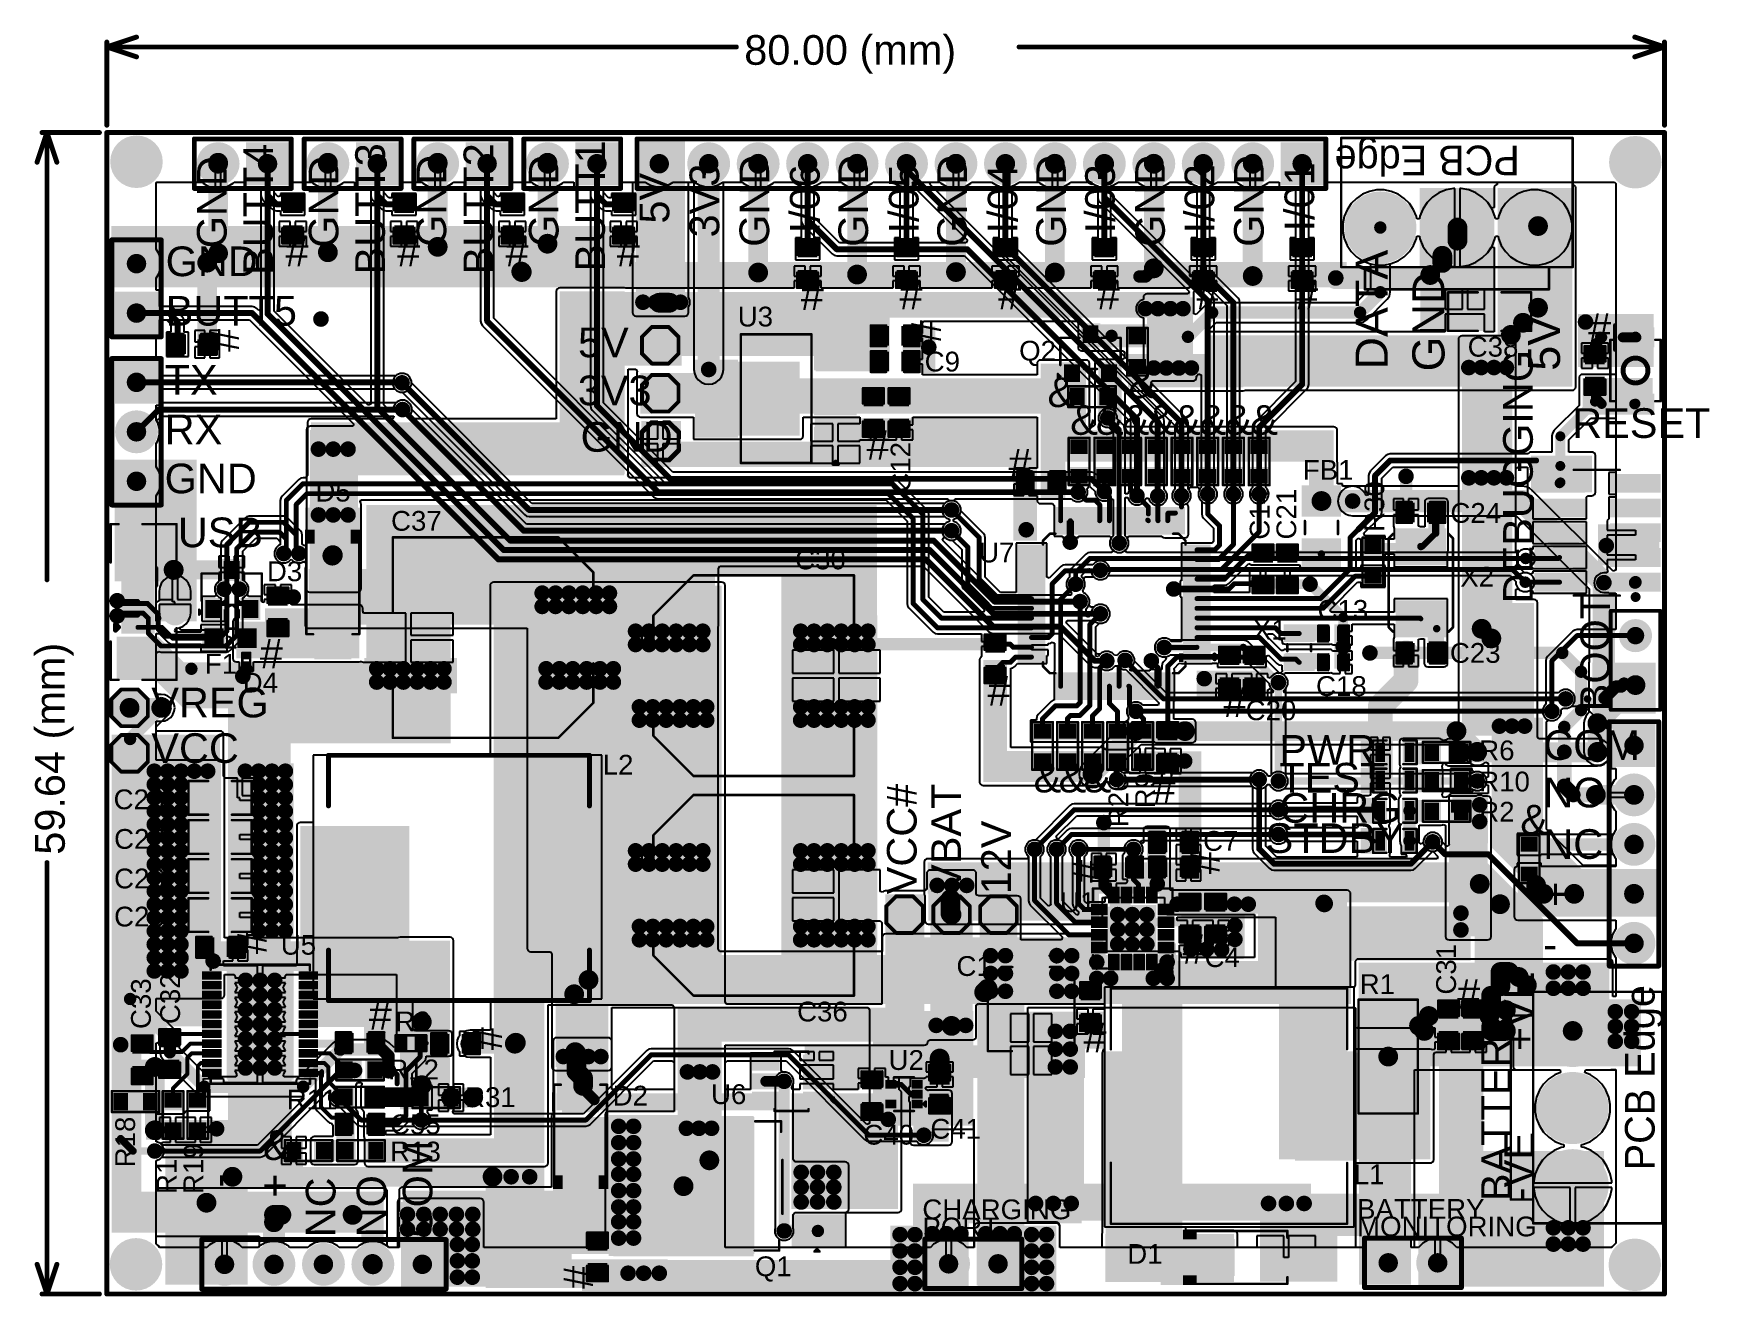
# Model space of a CAD drawing. Header units: millimetres. Extents: x -0.21 to 3.18, y -0.07 to 2.49.
import ezdxf

# ---------------------------------------------------------------- set-up
doc = ezdxf.new("R2010")
doc.units = ezdxf.units.MM
doc.header["$MEASUREMENT"] = 0
for name, color, linetype in [('BottomLayer', 5, 'Continuous'), ('BottomSolder', 6, 'Continuous'), ('Mechanical1', 6, 'Continuous'), ('Mechanical2', 216, 'Continuous'), ('MultiLayer', 9, 'Continuous'), ('PadHoleLayer', 156, 'Continuous'), ('TopLayer', 1, 'Continuous'), ('TopOverlay', 2, 'Continuous'), ('TopPaste', 8, 'Continuous'), ('TopSolder', 216, 'Continuous'), ('ViaHoleLayer', 16, 'Continuous')]:
    doc.layers.add(name, color=color, linetype=linetype)
doc.styles.add('Arial', font='', dxfattribs={"height": 0.2})
doc.styles.get('Arial').set_extended_font_data('Arial')

msp = doc.modelspace()

# ---------------------------------------------------------------- texts
at = {"layer": 'Mechanical1', "style": 'Arial'}
msp.add_text('80.00 (mm)', height=0.06, dxfattribs=at).set_placement((1.2299, 2.425))
msp.add_text('59.64 (mm)', height=0.06, rotation=90, dxfattribs=at).set_placement((-0.144, 0.8281))
at = {"layer": 'TopOverlay', "style": 'Arial'}
for s, height, rotation, p in [('BUTT4', 0.06, 90, (0.2773, 2.0002)), ('GND', 0.06, 90, (0.4093, 2.055)), ('BUTT3', 0.06, 90, (0.5033, 2.001)), ('GND', 0.06, 90, (0.6273, 2.057)), ('BUTT2', 0.06, 90, (0.7223, 2.001)), ('GND', 0.06, 90, (0.8543, 2.057)), ('BUTT1', 0.06, 90, (0.9483, 2.007)), ('GND', 0.06, 90, (1.2803, 2.057)), ('GND', 0.06, 90, (1.4803, 2.057)), ('GND', 0.06, 90, (1.6803, 2.057)), ('GND', 0.06, 90, (1.8803, 2.057)), ('GND', 0.06, 90, (2.0803, 2.057)), ('GND', 0.06, 90, (2.2803, 2.057)), ('GND', 0.06, 90, (0.1833, 2.054)), ('5V', 0.06, 90, (1.0783, 2.104)), ('3V3', 0.06, 90, (1.1793, 2.076)), ('I/06', 0.06, 90, (1.3823, 2.084)), ('I/05', 0.06, 90, (1.5823, 2.084)), ('I/04', 0.06, 90, (1.7823, 2.084)), ('I/03', 0.06, 90, (1.9793, 2.084)), ('I/02', 0.06, 90, (2.1803, 2.084)), ('I/01', 0.06, 90, (2.3823, 2.088)), ('GND', 0.06, 360, (0.06, 1.9977)), ('DATA', 0.065, 90, (2.531, 1.809)), ('GND', 0.065, 90, (2.6458, 1.8051)), ('BUTT5', 0.06, 360, (0.06, 1.8977)), ('#', 0.06, 90, (1.6274, 1.862)), ('5V', 0.065, 90, (2.8794, 1.8065)), ('#', 0.06, 90, (0.2084, 1.845)), ('5V', 0.06, 360, (0.8938, 1.8337)), ('DEBUGGING', 0.06, 90, (2.8243, 1.3362)), ('TX', 0.06, 360, (0.058, 1.758)), ('3V3', 0.06, 360, (0.8933, 1.7367)), ('&', 0.06, 360, (2.007, 1.751)), ('&', 0.06, 360, (1.843, 1.733)), ('&', 0.06, 360, (1.889, 1.677)), ('&', 0.06, 360, (1.941, 1.677)), ('&', 0.06, 360, (1.993, 1.677)), ('&', 0.06, 360, (2.045, 1.677)), ('&', 0.06, 360, (2.097, 1.677)), ('&', 0.06, 360, (2.149, 1.677)), ('&', 0.06, 360, (2.201, 1.677)), ('&', 0.06, 360, (2.253, 1.677)), ('RESET', 0.06, 360, (2.9041, 1.6707)), ('RX', 0.06, 360, (0.058, 1.658)), ('GND', 0.06, 360, (0.899, 1.6427)), ('#', 0.06, 360, (1.477, 1.6266)), ('C12', 0.04, 90, (1.566, 1.56)), ('#', 0.06, 180, (1.811, 1.6484)), ('GND', 0.06, 360, (0.058, 1.5587)), ('C14', 0.04, 90, (2.292, 1.465)), ('C21', 0.04, 90, (2.346, 1.4653)), ('R30', 0.04, 90, (2.524, 1.4807)), ('USB', 0.06, 360, (0.0845, 1.4497)), ('BOOT', 0.06, 90, (2.9803, 1.118)), ('#', 0.06, 180, (0.297, 1.2644)), ('#', 0.06, 360, (1.722, 1.1296)), ('VREG', 0.06, 360, (0.031, 1.1057)), ('VCC', 0.06, 360, (0.031, 1.0136)), ('PWR', 0.06, 360, (2.3119, 1.01)), ('COM', 0.06, 360, (2.8456, 1.0197)), ('&', 0.06, 360, (1.815, 0.954)), ('&', 0.06, 360, (1.8655, 0.954)), ('&', 0.06, 360, (1.916, 0.954)), ('R26', 0.04, 90, (2.0063, 0.8837)), ('R9', 0.04, 90, (2.0604, 0.9217)), ('#', 0.06, 180, (2.102, 0.9924)), ('TEST', 0.06, 360, (2.3119, 0.9537)), ('NO', 0.06, 360, (2.8456, 0.9237)), ('VCC#', 0.06, 90, (1.5784, 0.748)), ('VBAT', 0.06, 90, (1.668, 0.753)), ('CHRG', 0.06, 360, (2.3119, 0.8927)), ('&', 0.06, 360, (2.799, 0.869)), ('12V', 0.06, 90, (1.769, 0.748)), ('STDBY', 0.06, 360, (2.2841, 0.8317)), ('NC', 0.06, 360, (2.8456, 0.8196)), ('#', 0.06, 270, (1.8916, 0.818)), ('#', 0.06, 90, (2.1914, 0.789)), ('+', 0.06, 360, (2.8456, 0.719)), ('#', 0.06, 90, (0.2644, 0.627)), ('#', 0.06, 360, (2.116, 0.6076)), ('C31', 0.04, 90, (2.669, 0.5453)), ('-', 0.06, 360, (2.8456, 0.617)), ('C32', 0.04, 90, (0.089, 0.4857)), ('#', 0.06, 180, (2.718, 0.5764)), ('+VE', 0.06, 90, (2.827, 0.431)), ('C33', 0.04, 90, (0.03, 0.4757)), ('#', 0.06, 360, (0.471, 0.4746)), ('BATTERY', 0.06, 90, (2.78, 0.1277)), ('#', 0.06, 90, (0.7404, 0.433)), ('#', 0.06, 360, (1.916, 0.4286)), ('R18', 0.04, 90, (-0.002, 0.196)), ('&', 0.06, 360, (0.257, 0.211)), ('R17', 0.04, 90, (0.082, 0.142)), ('R19', 0.04, 90, (0.136, 0.142)), ('COM', 0.06, 90, (0.5993, 0.0546)), ('-VE', 0.06, 90, (2.827, 0.1277)), ('-', 0.06, 270, (0.15, 0.1834)), ('+', 0.06, 270, (0.252, 0.1834)), ('NC', 0.06, 90, (0.4034, 0.0546)), ('NO', 0.06, 90, (0.5063, 0.0546)), ('CHARGING', 0.04, 360, (1.59, 0.0911)), ('BATTERY', 0.04, 360, (2.469, 0.092)), ('PORT', 0.04, 360, (1.59, 0.0545)), ('MONITORING', 0.04, 360, (2.469, 0.0565)), ('#', 0.06, 270, (0.8646, -0.003))]:
    msp.add_text(s, height=height, rotation=rotation, dxfattribs=at).set_placement(p)
for s, height, p in [('#', 0.06, (0.302, 2.0176)), ('#', 0.06, (0.528, 2.0176)), ('#', 0.06, (0.747, 2.0176)), ('#', 0.06, (0.972, 2.0176)), ('#', 0.06, (1.344, 1.9296)), ('#', 0.06, (1.544, 1.9306)), ('#', 0.06, (1.743, 1.9306)), ('#', 0.06, (1.943, 1.9306)), ('#', 0.06, (2.144, 1.9306)), ('#', 0.06, (2.344, 1.9306)), ('U3', 0.04, (1.2167, 1.896)), ('#', 0.06, (2.936, 1.8626)), ('Q2', 0.04, (1.7857, 1.827)), ('C38', 0.04, (2.6927, 1.835)), ('C9', 0.04, (1.5947, 1.805)), ('FB1', 0.04, (2.3593, 1.586)), ('D5', 0.04, (0.3627, 1.542)), ('C24', 0.04, (2.6577, 1.499)), ('C37', 0.04, (0.5157, 1.483)), ('U7', 0.04, (1.7047, 1.419)), ('C30', 0.04, (1.3327, 1.405)), ('D3', 0.04, (0.2647, 1.381)), ('X2', 0.04, (2.6777, 1.37)), ('C13', 0.04, (2.389, 1.303)), ('X1', 0.04, (2.2583, 1.263)), ('C23', 0.04, (2.6567, 1.216)), ('F1', 0.04, (0.1393, 1.194)), ('D4', 0.04, (0.2157, 1.156)), ('C18', 0.04, (2.386, 1.149)), ('#', 0.06, (2.199, 1.1066)), ('C20', 0.04, (2.2437, 1.1)), ('R6', 0.04, (2.716, 1.019)), ('L2', 0.04, (0.9437, 0.99)), ('R10', 0.04, (2.716, 0.956)), ('C28', 0.04, (-0.0453, 0.92)), ('R2', 0.04, (2.716, 0.895)), ('C27', 0.04, (-0.0443, 0.84)), ('C7', 0.04, (2.1577, 0.836)), ('C26', 0.04, (-0.0443, 0.76)), ('U1', 0.04, (1.8683, 0.712)), ('C25', 0.04, (-0.0443, 0.683)), ('U5', 0.04, (0.2927, 0.626)), ('C1', 0.04, (1.659, 0.583)), ('C4', 0.04, (2.1607, 0.601)), ('R1', 0.04, (2.4743, 0.5465)), ('R3', 0.04, (0.5237, 0.471)), ('C36', 0.04, (1.3367, 0.491)), ('R12', 0.04, (0.51, 0.374)), ('U2', 0.04, (1.5217, 0.393)), ('R11', 0.04, (0.3047, 0.313)), ('R31', 0.04, (0.6653, 0.318)), ('D2', 0.04, (0.9637, 0.321)), ('U6', 0.04, (1.1627, 0.324)), ('C55', 0.04, (0.5137, 0.263)), ('C40', 0.04, (1.4707, 0.242)), ('C41', 0.04, (1.6063, 0.254)), ('R13', 0.04, (0.514, 0.208)), ('L1', 0.04, (2.4623, 0.162)), ('D1', 0.04, (2.0043, 0.001)), ('Q1', 0.04, (1.2513, -0.024))]:
    msp.add_text(s, height=height, dxfattribs=at).set_placement(p)

# ---------------------------------------------------------------- blocks, each defined once
blk = doc.blocks.new('R___0402_1')
at = {"layer": 'TopLayer'}
for points in [[(-0.0275, -0.0125), (-0.0275, 0.0125), (-0.0095, 0.0125), (-0.0095, -0.0125)], [(0.0095, -0.0125), (0.0095, 0.0125), (0.0275, 0.0125), (0.0275, -0.0125)]]:
    blk.add_hatch(color=1, dxfattribs=at).paths.add_polyline_path(points)
at = {"layer": 'TopPaste'}
for points in [[(-0.0275, -0.0125), (-0.0275, 0.0125), (-0.0095, 0.0125), (-0.0095, -0.0125)], [(0.0095, -0.0125), (0.0095, 0.0125), (0.0275, 0.0125), (0.0275, -0.0125)]]:
    blk.add_hatch(color=8, dxfattribs=at).paths.add_polyline_path(points)
at = {"layer": 'TopSolder'}
for points in [[(-0.0297, -0.0147), (-0.0297, 0.0147), (-0.0073, 0.0147), (-0.0073, -0.0147)], [(0.0073, -0.0147), (0.0073, 0.0147), (0.0297, 0.0147), (0.0297, -0.0147)]]:
    blk.add_hatch(color=216, dxfattribs=at).paths.add_polyline_path(points)
at = {"layer": 'TopOverlay'}
for points, const_width in [([(-0.031, -0.016), (-0.031, 0.016)], 0.005), ([(-0.031, 0.016), (0.031, 0.016)], 0.005), ([(0.031, -0.016), (0.031, 0.016)], 0.005), ([(-0.031, -0.016), (0.031, -0.016)], 0.005), ([(-0.032, -0.017), (0.032, -0.017)], 0.000127)]:
    blk.add_lwpolyline(points, dxfattribs=dict(at, const_width=const_width))
for points, const_width in [([(-0.0323, 0.016, 1), (-0.0297, 0.016, 1)], 0.0025), ([(-0.0323, 0.016, 1), (-0.0297, 0.016, 1)], 0.0025), ([(0.0297, 0.016, 1), (0.0323, 0.016, 1)], 0.0025), ([(0.0297, 0.016, 1), (0.0323, 0.016, 1)], 0.0025), ([(-0.0323, -0.016, 1), (-0.0297, -0.016, 1)], 0.0025), ([(-0.0323, -0.016, 1), (-0.0297, -0.016, 1)], 0.0025), ([(-0.032, -0.017, 1), (-0.032, -0.017, 1)], 0.0000635), ([(0.0297, -0.016, 1), (0.0323, -0.016, 1)], 0.0025), ([(0.0297, -0.016, 1), (0.0323, -0.016, 1)], 0.0025), ([(0.032, -0.017, 1), (0.032, -0.017, 1)], 0.0000635)]:
    blk.add_lwpolyline(points, format="xyb", close=True, dxfattribs=dict(at, const_width=const_width))
blk = doc.blocks.new('R___0603_2')
at = {"layer": 'TopLayer'}
for points in [[(-0.015, 0.0175), (-0.015, -0.0175), (-0.045, -0.0175), (-0.045, 0.0175)], [(0.045, 0.0175), (0.045, -0.0175), (0.015, -0.0175), (0.015, 0.0175)]]:
    blk.add_hatch(color=1, dxfattribs=at).paths.add_polyline_path(points)
at = {"layer": 'TopPaste'}
for points in [[(-0.015, 0.0175), (-0.015, -0.0175), (-0.045, -0.0175), (-0.045, 0.0175)], [(0.045, 0.0175), (0.045, -0.0175), (0.015, -0.0175), (0.015, 0.0175)]]:
    blk.add_hatch(color=8, dxfattribs=at).paths.add_polyline_path(points)
at = {"layer": 'TopSolder'}
for points in [[(-0.011, 0.0215), (-0.011, -0.0215), (-0.049, -0.0215), (-0.049, 0.0215)], [(0.049, 0.0215), (0.049, -0.0215), (0.011, -0.0215), (0.011, 0.0215)]]:
    blk.add_hatch(color=216, dxfattribs=at).paths.add_polyline_path(points)
at = {"layer": 'TopOverlay', "const_width": 0.005}
for points in [[(0.048, 0.021), (-0.048, 0.021)], [(-0.048, 0.021), (-0.048, -0.021)], [(0.048, 0.021), (0.048, -0.021)], [(0.048, -0.021), (-0.048, -0.021)]]:
    blk.add_lwpolyline(points, dxfattribs=at)
at = {"layer": 'TopOverlay', "const_width": 0.0025}
for points in [[(-0.04925, 0.021, 1), (-0.04675, 0.021, 1)], [(-0.04925, 0.021, 1), (-0.04675, 0.021, 1)], [(0.04675, 0.021, 1), (0.04925, 0.021, 1)], [(0.04675, 0.021, 1), (0.04925, 0.021, 1)], [(-0.04925, -0.021, 1), (-0.04675, -0.021, 1)], [(-0.04925, -0.021, 1), (-0.04675, -0.021, 1)], [(0.04675, -0.021, 1), (0.04925, -0.021, 1)], [(0.04675, -0.021, 1), (0.04925, -0.021, 1)]]:
    blk.add_lwpolyline(points, format="xyb", close=True, dxfattribs=at)
blk = doc.blocks.new('C___1206_3')
at = {"layer": 'TopLayer'}
for points in [[(-0.08, 0.035), (-0.02, 0.035), (-0.02, -0.035), (-0.08, -0.035)], [(0.02, 0.035), (0.08, 0.035), (0.08, -0.035), (0.02, -0.035)]]:
    blk.add_hatch(color=1, dxfattribs=at).paths.add_polyline_path(points)
at = {"layer": 'TopPaste'}
for points in [[(-0.08, 0.035), (-0.02, 0.035), (-0.02, -0.035), (-0.08, -0.035)], [(0.02, 0.035), (0.08, 0.035), (0.08, -0.035), (0.02, -0.035)]]:
    blk.add_hatch(color=8, dxfattribs=at).paths.add_polyline_path(points)
at = {"layer": 'TopSolder'}
for points in [[(-0.084, 0.039), (-0.016, 0.039), (-0.016, -0.039), (-0.084, -0.039)], [(0.016, 0.039), (0.084, 0.039), (0.084, -0.039), (0.016, -0.039)]]:
    blk.add_hatch(color=216, dxfattribs=at).paths.add_polyline_path(points)
at = {"layer": 'TopOverlay', "const_width": 0.005}
for points in [[(-0.084, -0.039), (-0.084, 0.039)], [(-0.084, 0.039), (-0.024, 0.039)], [(0.024, 0.039), (0.084, 0.039)], [(0.084, -0.039), (0.084, 0.039)], [(-0.084, -0.039), (-0.024, -0.039)], [(0.024, -0.039), (0.084, -0.039)]]:
    blk.add_lwpolyline(points, dxfattribs=at)
at = {"layer": 'TopOverlay', "const_width": 0.0025}
for points in [[(-0.08525, 0.039, 1), (-0.08275, 0.039, 1)], [(-0.08525, 0.039, 1), (-0.08275, 0.039, 1)], [(-0.02525, 0.039, 1), (-0.02275, 0.039, 1)], [(0.02275, 0.039, 1), (0.02525, 0.039, 1)], [(0.08275, 0.039, 1), (0.08525, 0.039, 1)], [(0.08275, 0.039, 1), (0.08525, 0.039, 1)], [(-0.08525, -0.039, 1), (-0.08275, -0.039, 1)], [(-0.08525, -0.039, 1), (-0.08275, -0.039, 1)], [(-0.02525, -0.039, 1), (-0.02275, -0.039, 1)], [(0.02275, -0.039, 1), (0.02525, -0.039, 1)], [(0.08275, -0.039, 1), (0.08525, -0.039, 1)], [(0.08275, -0.039, 1), (0.08525, -0.039, 1)]]:
    blk.add_lwpolyline(points, format="xyb", close=True, dxfattribs=at)
blk = doc.blocks.new('UUD1A102MNL1GS_4')
at = {"layer": 'TopLayer'}
for points in [[(-0.2455, 0.0417), (-0.0884, 0.0417), (-0.0884, -0.0417), (-0.2455, -0.0417)], [(0.0884, 0.0417), (0.2455, 0.0417), (0.2455, -0.0417), (0.0884, -0.0417)]]:
    blk.add_hatch(color=1, dxfattribs=at).paths.add_polyline_path(points)
at = {"layer": 'TopPaste'}
for points in [[(-0.2455, 0.0417), (-0.0884, 0.0417), (-0.0884, -0.0417), (-0.2455, -0.0417)], [(0.0884, 0.0417), (0.2455, 0.0417), (0.2455, -0.0417), (0.0884, -0.0417)]]:
    blk.add_hatch(color=8, dxfattribs=at).paths.add_polyline_path(points)
at = {"layer": 'TopSolder'}
for points in [[(-0.2495, 0.0457), (-0.0844, 0.0457), (-0.0844, -0.0457), (-0.2495, -0.0457)], [(0.0844, 0.0457), (0.2495, 0.0457), (0.2495, -0.0457), (0.0844, -0.0457)]]:
    blk.add_hatch(color=216, dxfattribs=at).paths.add_polyline_path(points)
at = {"layer": 'TopOverlay', "const_width": 0.005}
for points in [[(-0.2028, 0.1217), (-0.1217, 0.2028)], [(-0.1217, 0.2028), (0.2028, 0.2028)], [(0.2028, 0.0541), (0.2028, 0.2028)], [(-0.2028, 0.0541), (-0.2028, 0.1217)], [(-0.24, 0.0711), (-0.2125, 0.0711)], [(-0.2262, 0.0711), (-0.2262, 0.0848)], [(-0.2262, 0.0592), (-0.2262, 0.0711)], [(-0.2028, -0.1217), (-0.2028, -0.0541)], [(0.2028, -0.2028), (0.2028, -0.0541)], [(-0.2028, -0.1217), (-0.1217, -0.2028)], [(-0.1217, -0.2028), (0.2028, -0.2028)]]:
    blk.add_lwpolyline(points, dxfattribs=at)
at = {"layer": 'TopOverlay', "const_width": 0.0025}
for points in [[(-0.1229, 0.2028, 1), (-0.1204, 0.2028, 1)], [(-0.1229, 0.2028, 1), (-0.1204, 0.2028, 1)], [(0.2015, 0.2028, 1), (0.204, 0.2028, 1)], [(0.2015, 0.2028, 1), (0.204, 0.2028, 1)], [(-0.204, 0.1217, 1), (-0.2015, 0.1217, 1)], [(-0.204, 0.1217, 1), (-0.2015, 0.1217, 1)], [(-0.2413, 0.0711, 1), (-0.2388, 0.0711, 1)], [(-0.2275, 0.0848, 1), (-0.225, 0.0848, 1)], [(-0.2275, 0.0711, 1), (-0.225, 0.0711, 1)], [(-0.2275, 0.0711, 1), (-0.225, 0.0711, 1)], [(-0.2137, 0.0711, 1), (-0.2112, 0.0711, 1)], [(-0.2275, 0.0592, 1), (-0.225, 0.0592, 1)], [(-0.204, 0.0541, 1), (-0.2015, 0.0541, 1)], [(0.2015, 0.0541, 1), (0.204, 0.0541, 1)], [(-0.204, -0.0541, 1), (-0.2015, -0.0541, 1)], [(0.2015, -0.0541, 1), (0.204, -0.0541, 1)], [(-0.204, -0.1217, 1), (-0.2015, -0.1217, 1)], [(-0.204, -0.1217, 1), (-0.2015, -0.1217, 1)], [(-0.1229, -0.2028, 1), (-0.1204, -0.2028, 1)], [(-0.1229, -0.2028, 1), (-0.1204, -0.2028, 1)], [(0.2015, -0.2028, 1), (0.204, -0.2028, 1)], [(0.2015, -0.2028, 1), (0.204, -0.2028, 1)]]:
    blk.add_lwpolyline(points, format="xyb", close=True, dxfattribs=at)
blk = doc.blocks.new('UUD1A102MNL1GS_5')
at = {"layer": 'TopLayer'}
for points in [[(-0.2455, 0.0417), (-0.0884, 0.0417), (-0.0884, -0.0417), (-0.2455, -0.0417)], [(0.0884, 0.0417), (0.2455, 0.0417), (0.2455, -0.0417), (0.0884, -0.0417)]]:
    blk.add_hatch(color=1, dxfattribs=at).paths.add_polyline_path(points)
at = {"layer": 'TopPaste'}
for points in [[(-0.2455, 0.0417), (-0.0884, 0.0417), (-0.0884, -0.0417), (-0.2455, -0.0417)], [(0.0884, 0.0417), (0.2455, 0.0417), (0.2455, -0.0417), (0.0884, -0.0417)]]:
    blk.add_hatch(color=8, dxfattribs=at).paths.add_polyline_path(points)
at = {"layer": 'TopSolder'}
for points in [[(-0.2495, 0.0457), (-0.0844, 0.0457), (-0.0844, -0.0457), (-0.2495, -0.0457)], [(0.0844, 0.0457), (0.2495, 0.0457), (0.2495, -0.0457), (0.0844, -0.0457)]]:
    blk.add_hatch(color=216, dxfattribs=at).paths.add_polyline_path(points)
at = {"layer": 'TopOverlay', "const_width": 0.005}
for points in [[(-0.2028, 0.1217), (-0.1217, 0.2028)], [(-0.1217, 0.2028), (0.2028, 0.2028)], [(0.2028, 0.0541), (0.2028, 0.2028)], [(-0.2028, 0.0541), (-0.2028, 0.1217)], [(-0.24, 0.0711), (-0.2125, 0.0711)], [(-0.2262, 0.0711), (-0.2262, 0.0848)], [(-0.2262, 0.0592), (-0.2262, 0.0711)], [(-0.2028, -0.1217), (-0.2028, -0.0541)], [(0.2028, -0.2028), (0.2028, -0.0541)], [(-0.2028, -0.1217), (-0.1217, -0.2028)], [(-0.1217, -0.2028), (0.2028, -0.2028)]]:
    blk.add_lwpolyline(points, dxfattribs=at)
at = {"layer": 'TopOverlay', "const_width": 0.0025}
for points in [[(-0.1229, 0.2028, 1), (-0.1204, 0.2028, 1)], [(-0.1229, 0.2028, 1), (-0.1204, 0.2028, 1)], [(0.2015, 0.2028, 1), (0.204, 0.2028, 1)], [(0.2015, 0.2028, 1), (0.204, 0.2028, 1)], [(-0.204, 0.1217, 1), (-0.2015, 0.1217, 1)], [(-0.204, 0.1217, 1), (-0.2015, 0.1217, 1)], [(-0.2413, 0.0711, 1), (-0.2388, 0.0711, 1)], [(-0.2275, 0.0848, 1), (-0.225, 0.0848, 1)], [(-0.2275, 0.0711, 1), (-0.225, 0.0711, 1)], [(-0.2275, 0.0711, 1), (-0.225, 0.0711, 1)], [(-0.2137, 0.0711, 1), (-0.2112, 0.0711, 1)], [(-0.2275, 0.0592, 1), (-0.225, 0.0592, 1)], [(-0.204, 0.0541, 1), (-0.2015, 0.0541, 1)], [(0.2015, 0.0541, 1), (0.204, 0.0541, 1)], [(-0.204, -0.0541, 1), (-0.2015, -0.0541, 1)], [(0.2015, -0.0541, 1), (0.204, -0.0541, 1)], [(-0.204, -0.1217, 1), (-0.2015, -0.1217, 1)], [(-0.204, -0.1217, 1), (-0.2015, -0.1217, 1)], [(-0.1229, -0.2028, 1), (-0.1204, -0.2028, 1)], [(-0.1229, -0.2028, 1), (-0.1204, -0.2028, 1)], [(0.2015, -0.2028, 1), (0.204, -0.2028, 1)], [(0.2015, -0.2028, 1), (0.204, -0.2028, 1)]]:
    blk.add_lwpolyline(points, format="xyb", close=True, dxfattribs=at)
blk = doc.blocks.new('LED_0603_6')
at = {"layer": 'TopLayer'}
for points in [[(-0.0394, 0.0197), (-0.0197, 0.0197), (-0.0197, -0.0197), (-0.0394, -0.0197)], [(0.0197, 0.0197), (0.0394, 0.0197), (0.0394, -0.0197), (0.0197, -0.0197)]]:
    blk.add_hatch(color=1, dxfattribs=at).paths.add_polyline_path(points)
at = {"layer": 'TopOverlay'}
blk.add_hatch(color=2, dxfattribs=at).paths.add_polyline_path([(0.044, -0.026), (0.069, -0.026), (0.069, 0.026), (0.044, 0.026)])
at = {"layer": 'TopPaste'}
for points in [[(-0.0394, 0.0197), (-0.0197, 0.0197), (-0.0197, -0.0197), (-0.0394, -0.0197)], [(0.0197, 0.0197), (0.0394, 0.0197), (0.0394, -0.0197), (0.0197, -0.0197)]]:
    blk.add_hatch(color=8, dxfattribs=at).paths.add_polyline_path(points)
at = {"layer": 'TopSolder'}
for points in [[(-0.0434, 0.0237), (-0.0157, 0.0237), (-0.0157, -0.0237), (-0.0434, -0.0237)], [(0.0157, 0.0237), (0.0434, 0.0237), (0.0434, -0.0237), (0.0157, -0.0237)]]:
    blk.add_hatch(color=216, dxfattribs=at).paths.add_polyline_path(points)
at = {"layer": 'TopOverlay', "const_width": 0.005}
for points in [[(-0.044, 0.024), (-0.044, -0.024)], [(-0.017, 0.024), (-0.044, 0.024)], [(0.044, 0.024), (0.017, 0.024)], [(0.044, 0.024), (0.044, -0.024)], [(-0.017, -0.024), (-0.044, -0.024)], [(0.044, -0.024), (0.017, -0.024)]]:
    blk.add_lwpolyline(points, dxfattribs=at)
at = {"layer": 'TopOverlay', "const_width": 0.0025}
for points in [[(-0.0452, 0.024, 1), (-0.0428, 0.024, 1)], [(-0.0452, 0.024, 1), (-0.0428, 0.024, 1)], [(-0.0182, 0.024, 1), (-0.0158, 0.024, 1)], [(0.0158, 0.024, 1), (0.0182, 0.024, 1)], [(0.0428, 0.024, 1), (0.0453, 0.024, 1)], [(0.0428, 0.024, 1), (0.0453, 0.024, 1)], [(-0.0452, -0.024, 1), (-0.0428, -0.024, 1)], [(-0.0452, -0.024, 1), (-0.0428, -0.024, 1)], [(-0.0182, -0.024, 1), (-0.0158, -0.024, 1)], [(0.0158, -0.024, 1), (0.0182, -0.024, 1)], [(0.0428, -0.024, 1), (0.0453, -0.024, 1)], [(0.0428, -0.024, 1), (0.0453, -0.024, 1)]]:
    blk.add_lwpolyline(points, format="xyb", close=True, dxfattribs=at)
blk = doc.blocks.new('SOT__223_7')
at = {"layer": 'TopLayer'}
for points in [[(-0.0748, 0.1594), (0.0748, 0.1594), (0.0748, 0.0807), (-0.0748, 0.0807)], [(-0.1201, -0.0807), (-0.061, -0.0807), (-0.061, -0.1594), (-0.1201, -0.1594)], [(-0.0295, -0.0807), (0.0295, -0.0807), (0.0295, -0.1594), (-0.0295, -0.1594)], [(0.061, -0.0807), (0.1201, -0.0807), (0.1201, -0.1594), (0.061, -0.1594)]]:
    blk.add_hatch(color=1, dxfattribs=at).paths.add_polyline_path(points)
at = {"layer": 'TopPaste'}
for points in [[(-0.0748, 0.1594), (0.0748, 0.1594), (0.0748, 0.0807), (-0.0748, 0.0807)], [(-0.1201, -0.0807), (-0.061, -0.0807), (-0.061, -0.1594), (-0.1201, -0.1594)], [(-0.0295, -0.0807), (0.0295, -0.0807), (0.0295, -0.1594), (-0.0295, -0.1594)], [(0.061, -0.0807), (0.1201, -0.0807), (0.1201, -0.1594), (0.061, -0.1594)]]:
    blk.add_hatch(color=8, dxfattribs=at).paths.add_polyline_path(points)
at = {"layer": 'TopSolder'}
for points in [[(-0.0788, 0.1634), (0.0788, 0.1634), (0.0788, 0.0767), (-0.0788, 0.0767)], [(-0.1241, -0.0767), (-0.057, -0.0767), (-0.057, -0.1634), (-0.1241, -0.1634)], [(-0.0335, -0.0767), (0.0335, -0.0767), (0.0335, -0.1634), (-0.0335, -0.1634)], [(0.057, -0.0767), (0.1241, -0.0767), (0.1241, -0.1634), (0.057, -0.1634)]]:
    blk.add_hatch(color=216, dxfattribs=at).paths.add_polyline_path(points)
at = {"layer": 'TopOverlay'}
for points, const_width in [([(-0.13, 0.071), (-0.13, -0.072)], 0.005), ([(-0.13, 0.071), (0.13, 0.071)], 0.005), ([(0.13, 0.071), (0.13, -0.072)], 0.005), ([(-0.13, -0.072), (0.13, -0.072)], 0.005), ([(-0.132, -0.116), (-0.132, -0.126)], 0.00787), ([(-0.132, -0.116), (-0.127, -0.121)], 0.00787), ([(-0.127, -0.121), (-0.132, -0.126)], 0.00787)]:
    blk.add_lwpolyline(points, dxfattribs=dict(at, const_width=const_width))
for points, const_width in [([(-0.1313, 0.071, 1), (-0.1288, 0.071, 1)], 0.0025), ([(-0.1313, 0.071, 1), (-0.1288, 0.071, 1)], 0.0025), ([(0.1288, 0.071, 1), (0.1313, 0.071, 1)], 0.0025), ([(0.1288, 0.071, 1), (0.1313, 0.071, 1)], 0.0025), ([(-0.1313, -0.072, 1), (-0.1288, -0.072, 1)], 0.0025), ([(-0.1313, -0.072, 1), (-0.1288, -0.072, 1)], 0.0025), ([(0.1288, -0.072, 1), (0.1313, -0.072, 1)], 0.0025), ([(0.1288, -0.072, 1), (0.1313, -0.072, 1)], 0.0025), ([(-0.134, -0.116, 1), (-0.13, -0.116, 1)], 0.00394), ([(-0.134, -0.116, 1), (-0.13, -0.116, 1)], 0.00394), ([(-0.134, -0.126, 1), (-0.13, -0.126, 1)], 0.00394), ([(-0.134, -0.126, 1), (-0.13, -0.126, 1)], 0.00394), ([(-0.129, -0.121, 1), (-0.125, -0.121, 1)], 0.00394), ([(-0.129, -0.121, 1), (-0.125, -0.121, 1)], 0.00394)]:
    blk.add_lwpolyline(points, format="xyb", close=True, dxfattribs=dict(at, const_width=const_width))
blk = doc.blocks.new('T__________8')
at = {"layer": 'TopLayer'}
blk.add_hatch(color=1, dxfattribs=at).paths.add_polyline_path([(0.015, 0.03), (-0.015, 0.03), (-0.03, 0.015), (-0.03, -0.015), (-0.015, -0.03), (0.015, -0.03), (0.03, -0.015), (0.03, 0.015)])
at = {"layer": 'TopPaste'}
blk.add_hatch(color=8, dxfattribs=at).paths.add_polyline_path([(0.015, 0.03), (-0.015, 0.03), (-0.03, 0.015), (-0.03, -0.015), (-0.015, -0.03), (0.015, -0.03), (0.03, -0.015), (0.03, 0.015)])
at = {"layer": 'TopSolder'}
blk.add_hatch(color=216, dxfattribs=at).paths.add_polyline_path([(0.017, 0.034), (-0.017, 0.034), (-0.034, 0.017), (-0.034, -0.017), (-0.017, -0.034), (0.017, -0.034), (0.034, -0.017), (0.034, 0.017)])
at = {"layer": 'TopOverlay', "const_width": 0.00787}
for points in [[(-0.017, 0.037), (-0.037, 0.017)], [(0.017, 0.037), (-0.017, 0.037)], [(0.017, 0.037), (-0.017, 0.037)], [(0.037, 0.017), (0.017, 0.037)], [(-0.037, 0.017), (-0.037, -0.017)], [(0.037, 0.017), (0.037, -0.017)], [(-0.017, -0.037), (-0.037, -0.017)], [(0.017, -0.037), (-0.017, -0.037)], [(0.017, -0.037), (-0.017, -0.037)], [(0.037, -0.017), (0.017, -0.037)]]:
    blk.add_lwpolyline(points, dxfattribs=at)
at = {"layer": 'TopOverlay', "const_width": 0.00394}
for points in [[(-0.019, 0.037, 1), (-0.015, 0.037, 1)], [(-0.019, 0.037, 1), (-0.015, 0.037, 1)], [(-0.019, 0.037, 1), (-0.015, 0.037, 1)], [(0.015, 0.037, 1), (0.019, 0.037, 1)], [(0.015, 0.037, 1), (0.019, 0.037, 1)], [(0.015, 0.037, 1), (0.019, 0.037, 1)], [(-0.039, 0.017, 1), (-0.035, 0.017, 1)], [(-0.039, 0.017, 1), (-0.035, 0.017, 1)], [(0.035, 0.017, 1), (0.039, 0.017, 1)], [(0.035, 0.017, 1), (0.039, 0.017, 1)], [(-0.039, -0.017, 1), (-0.035, -0.017, 1)], [(-0.039, -0.017, 1), (-0.035, -0.017, 1)], [(-0.019, -0.037, 1), (-0.015, -0.037, 1)], [(-0.019, -0.037, 1), (-0.015, -0.037, 1)], [(-0.019, -0.037, 1), (-0.015, -0.037, 1)], [(0.015, -0.037, 1), (0.019, -0.037, 1)], [(0.015, -0.037, 1), (0.019, -0.037, 1)], [(0.015, -0.037, 1), (0.019, -0.037, 1)], [(0.035, -0.017, 1), (0.039, -0.017, 1)], [(0.035, -0.017, 1), (0.039, -0.017, 1)]]:
    blk.add_lwpolyline(points, format="xyb", close=True, dxfattribs=at)
blk = doc.blocks.new('EEEFN1V561UP_9')
at = {"layer": 'TopLayer'}
for points in [[(-0.252, 0.0394), (-0.0906, 0.0394), (-0.0906, -0.0394), (-0.252, -0.0394)], [(0.0906, 0.0394), (0.252, 0.0394), (0.252, -0.0394), (0.0906, -0.0394)]]:
    blk.add_hatch(color=1, dxfattribs=at).paths.add_polyline_path(points)
at = {"layer": 'TopPaste'}
for points in [[(-0.252, 0.0394), (-0.0906, 0.0394), (-0.0906, -0.0394), (-0.252, -0.0394)], [(0.0906, 0.0394), (0.252, 0.0394), (0.252, -0.0394), (0.0906, -0.0394)]]:
    blk.add_hatch(color=8, dxfattribs=at).paths.add_polyline_path(points)
at = {"layer": 'TopSolder'}
for points in [[(-0.256, 0.0434), (-0.0866, 0.0434), (-0.0866, -0.0434), (-0.256, -0.0434)], [(0.0866, 0.0434), (0.256, 0.0434), (0.256, -0.0434), (0.0866, -0.0434)]]:
    blk.add_hatch(color=216, dxfattribs=at).paths.add_polyline_path(points)
at = {"layer": 'TopOverlay', "const_width": 0.005}
for points in [[(-0.1319, 0.2028), (-0.2028, 0.1319)], [(0.2028, 0.2028), (-0.1319, 0.2028)], [(0.2028, 0.2028), (0.2028, 0.052)], [(-0.2028, 0.1319), (-0.2028, 0.052)], [(-0.222, 0.069), (-0.222, 0.051)], [(-0.213, 0.06), (-0.231, 0.06)], [(-0.2028, -0.052), (-0.2028, -0.1319)], [(0.2028, -0.052), (0.2028, -0.2028)], [(-0.1319, -0.2028), (-0.2028, -0.1319)], [(0.2028, -0.2028), (-0.1319, -0.2028)]]:
    blk.add_lwpolyline(points, dxfattribs=at)
at = {"layer": 'TopOverlay', "const_width": 0.0025}
for points in [[(-0.1331, 0.2028, 1), (-0.1306, 0.2028, 1)], [(-0.1331, 0.2028, 1), (-0.1306, 0.2028, 1)], [(0.2015, 0.2028, 1), (0.204, 0.2028, 1)], [(0.2015, 0.2028, 1), (0.204, 0.2028, 1)], [(-0.204, 0.1319, 1), (-0.2015, 0.1319, 1)], [(-0.204, 0.1319, 1), (-0.2015, 0.1319, 1)], [(-0.2233, 0.069, 1), (-0.2208, 0.069, 1)], [(-0.2323, 0.06, 1), (-0.2298, 0.06, 1)], [(-0.2233, 0.051, 1), (-0.2208, 0.051, 1)], [(-0.2142, 0.06, 1), (-0.2117, 0.06, 1)], [(-0.204, 0.052, 1), (-0.2015, 0.052, 1)], [(0.2015, 0.052, 1), (0.204, 0.052, 1)], [(-0.204, -0.052, 1), (-0.2015, -0.052, 1)], [(0.2015, -0.052, 1), (0.204, -0.052, 1)], [(-0.204, -0.1319, 1), (-0.2015, -0.1319, 1)], [(-0.204, -0.1319, 1), (-0.2015, -0.1319, 1)], [(-0.1331, -0.2028, 1), (-0.1306, -0.2028, 1)], [(-0.1331, -0.2028, 1), (-0.1306, -0.2028, 1)], [(0.2015, -0.2028, 1), (0.204, -0.2028, 1)], [(0.2015, -0.2028, 1), (0.204, -0.2028, 1)]]:
    blk.add_lwpolyline(points, format="xyb", close=True, dxfattribs=at)
blk = doc.blocks.new('BCIH1367_2R2M_10')
at = {"layer": 'TopLayer'}
for points in [[(-0.2854, 0.0984), (-0.1575, 0.0984), (-0.1575, -0.0984), (-0.2854, -0.0984)], [(0.1575, 0.0984), (0.2854, 0.0984), (0.2854, -0.0984), (0.1575, -0.0984)]]:
    blk.add_hatch(color=1, dxfattribs=at).paths.add_polyline_path(points)
at = {"layer": 'TopPaste'}
for points in [[(-0.2854, 0.0984), (-0.1575, 0.0984), (-0.1575, -0.0984), (-0.2854, -0.0984)], [(0.1575, 0.0984), (0.2854, 0.0984), (0.2854, -0.0984), (0.1575, -0.0984)]]:
    blk.add_hatch(color=8, dxfattribs=at).paths.add_polyline_path(points)
at = {"layer": 'TopSolder'}
for points in [[(-0.2894, 0.1024), (-0.1535, 0.1024), (-0.1535, -0.1024), (-0.2894, -0.1024)], [(0.1535, 0.1024), (0.2894, 0.1024), (0.2894, -0.1024), (0.1535, -0.1024)]]:
    blk.add_hatch(color=216, dxfattribs=at).paths.add_polyline_path(points)
at = {"layer": 'TopOverlay', "const_width": 0.01}
for points in [[(-0.2638, 0.1458), (-0.2638, 0.248)], [(-0.2638, 0.248), (0.2638, 0.248)], [(0.2638, 0.1458), (0.2638, 0.248)], [(-0.2638, -0.248), (-0.2638, -0.1458)], [(0.2638, -0.248), (0.2638, -0.1458)], [(-0.2638, -0.248), (0.2638, -0.248)]]:
    blk.add_lwpolyline(points, dxfattribs=at)
at = {"layer": 'TopOverlay', "const_width": 0.005}
for points in [[(-0.2663, 0.248, 1), (-0.2613, 0.248, 1)], [(-0.2663, 0.248, 1), (-0.2613, 0.248, 1)], [(0.2613, 0.248, 1), (0.2663, 0.248, 1)], [(0.2613, 0.248, 1), (0.2663, 0.248, 1)], [(-0.2663, 0.1458, 1), (-0.2613, 0.1458, 1)], [(0.2613, 0.1458, 1), (0.2663, 0.1458, 1)], [(-0.2663, -0.1458, 1), (-0.2613, -0.1458, 1)], [(0.2613, -0.1458, 1), (0.2663, -0.1458, 1)], [(-0.2663, -0.248, 1), (-0.2613, -0.248, 1)], [(-0.2663, -0.248, 1), (-0.2613, -0.248, 1)], [(0.2613, -0.248, 1), (0.2663, -0.248, 1)], [(0.2613, -0.248, 1), (0.2663, -0.248, 1)]]:
    blk.add_lwpolyline(points, format="xyb", close=True, dxfattribs=at)
blk = doc.blocks.new('14P_T_______H____P_____11')
at = {"layer": 'BottomLayer'}
blk.add_hatch(color=5, dxfattribs=at).paths.add_polyline_path([(-0.6894, 0.0394), (-0.6106, 0.0394), (-0.6106, -0.0394), (-0.6894, -0.0394)])
h = blk.add_hatch(color=5, dxfattribs=at)
edge = h.paths.add_edge_path()
edge.add_arc((-0.55, 0), 0.0394, 0, 360)
h = blk.add_hatch(color=5, dxfattribs=at)
edge = h.paths.add_edge_path()
edge.add_arc((-0.45, 0), 0.0394, 0, 360)
h = blk.add_hatch(color=5, dxfattribs=at)
edge = h.paths.add_edge_path()
edge.add_arc((-0.35, 0), 0.0394, 0, 360)
h = blk.add_hatch(color=5, dxfattribs=at)
edge = h.paths.add_edge_path()
edge.add_arc((-0.25, 0), 0.0394, 0, 360)
h = blk.add_hatch(color=5, dxfattribs=at)
edge = h.paths.add_edge_path()
edge.add_arc((-0.15, 0), 0.0394, 0, 360)
h = blk.add_hatch(color=5, dxfattribs=at)
edge = h.paths.add_edge_path()
edge.add_arc((-0.05, 0), 0.0394, 0, 360)
h = blk.add_hatch(color=5, dxfattribs=at)
edge = h.paths.add_edge_path()
edge.add_arc((0.05, 0), 0.0394, 0, 360)
h = blk.add_hatch(color=5, dxfattribs=at)
edge = h.paths.add_edge_path()
edge.add_arc((0.15, 0), 0.0394, 0, 360)
h = blk.add_hatch(color=5, dxfattribs=at)
edge = h.paths.add_edge_path()
edge.add_arc((0.25, 0), 0.0394, 0, 360)
h = blk.add_hatch(color=5, dxfattribs=at)
edge = h.paths.add_edge_path()
edge.add_arc((0.35, 0), 0.0394, 0, 360)
h = blk.add_hatch(color=5, dxfattribs=at)
edge = h.paths.add_edge_path()
edge.add_arc((0.45, 0), 0.0394, 0, 360)
h = blk.add_hatch(color=5, dxfattribs=at)
edge = h.paths.add_edge_path()
edge.add_arc((0.55, 0), 0.0394, 0, 360)
h = blk.add_hatch(color=5, dxfattribs=at)
edge = h.paths.add_edge_path()
edge.add_arc((0.65, 0), 0.0394, 0, 360)
at = {"layer": 'BottomSolder'}
blk.add_hatch(color=6, dxfattribs=at).paths.add_polyline_path([(-0.6934, 0.0434), (-0.6066, 0.0434), (-0.6066, -0.0434), (-0.6934, -0.0434)])
h = blk.add_hatch(color=6, dxfattribs=at)
edge = h.paths.add_edge_path()
edge.add_arc((-0.55, 0), 0.0434, 0, 360)
h = blk.add_hatch(color=6, dxfattribs=at)
edge = h.paths.add_edge_path()
edge.add_arc((-0.45, 0), 0.0434, 0, 360)
h = blk.add_hatch(color=6, dxfattribs=at)
edge = h.paths.add_edge_path()
edge.add_arc((-0.35, 0), 0.0434, 0, 360)
h = blk.add_hatch(color=6, dxfattribs=at)
edge = h.paths.add_edge_path()
edge.add_arc((-0.25, 0), 0.0434, 0, 360)
h = blk.add_hatch(color=6, dxfattribs=at)
edge = h.paths.add_edge_path()
edge.add_arc((-0.15, 0), 0.0434, 0, 360)
h = blk.add_hatch(color=6, dxfattribs=at)
edge = h.paths.add_edge_path()
edge.add_arc((-0.05, 0), 0.0434, 0, 360)
h = blk.add_hatch(color=6, dxfattribs=at)
edge = h.paths.add_edge_path()
edge.add_arc((0.05, 0), 0.0434, 0, 360)
h = blk.add_hatch(color=6, dxfattribs=at)
edge = h.paths.add_edge_path()
edge.add_arc((0.15, 0), 0.0434, 0, 360)
h = blk.add_hatch(color=6, dxfattribs=at)
edge = h.paths.add_edge_path()
edge.add_arc((0.25, 0), 0.0434, 0, 360)
h = blk.add_hatch(color=6, dxfattribs=at)
edge = h.paths.add_edge_path()
edge.add_arc((0.35, 0), 0.0434, 0, 360)
h = blk.add_hatch(color=6, dxfattribs=at)
edge = h.paths.add_edge_path()
edge.add_arc((0.45, 0), 0.0434, 0, 360)
h = blk.add_hatch(color=6, dxfattribs=at)
edge = h.paths.add_edge_path()
edge.add_arc((0.55, 0), 0.0434, 0, 360)
h = blk.add_hatch(color=6, dxfattribs=at)
edge = h.paths.add_edge_path()
edge.add_arc((0.65, 0), 0.0434, 0, 360)
at = {"layer": 'MultiLayer'}
blk.add_hatch(color=9, dxfattribs=at).paths.add_polyline_path([(-0.6894, 0.0394), (-0.6106, 0.0394), (-0.6106, -0.0394), (-0.6894, -0.0394)])
h = blk.add_hatch(color=9, dxfattribs=at)
edge = h.paths.add_edge_path()
edge.add_arc((-0.55, 0), 0.0394, 0, 360)
h = blk.add_hatch(color=9, dxfattribs=at)
edge = h.paths.add_edge_path()
edge.add_arc((-0.45, 0), 0.0394, 0, 360)
h = blk.add_hatch(color=9, dxfattribs=at)
edge = h.paths.add_edge_path()
edge.add_arc((-0.35, 0), 0.0394, 0, 360)
h = blk.add_hatch(color=9, dxfattribs=at)
edge = h.paths.add_edge_path()
edge.add_arc((-0.25, 0), 0.0394, 0, 360)
h = blk.add_hatch(color=9, dxfattribs=at)
edge = h.paths.add_edge_path()
edge.add_arc((-0.15, 0), 0.0394, 0, 360)
h = blk.add_hatch(color=9, dxfattribs=at)
edge = h.paths.add_edge_path()
edge.add_arc((-0.05, 0), 0.0394, 0, 360)
h = blk.add_hatch(color=9, dxfattribs=at)
edge = h.paths.add_edge_path()
edge.add_arc((0.05, 0), 0.0394, 0, 360)
h = blk.add_hatch(color=9, dxfattribs=at)
edge = h.paths.add_edge_path()
edge.add_arc((0.15, 0), 0.0394, 0, 360)
h = blk.add_hatch(color=9, dxfattribs=at)
edge = h.paths.add_edge_path()
edge.add_arc((0.25, 0), 0.0394, 0, 360)
h = blk.add_hatch(color=9, dxfattribs=at)
edge = h.paths.add_edge_path()
edge.add_arc((0.35, 0), 0.0394, 0, 360)
h = blk.add_hatch(color=9, dxfattribs=at)
edge = h.paths.add_edge_path()
edge.add_arc((0.45, 0), 0.0394, 0, 360)
h = blk.add_hatch(color=9, dxfattribs=at)
edge = h.paths.add_edge_path()
edge.add_arc((0.55, 0), 0.0394, 0, 360)
h = blk.add_hatch(color=9, dxfattribs=at)
edge = h.paths.add_edge_path()
edge.add_arc((0.65, 0), 0.0394, 0, 360)
at = {"layer": 'PadHoleLayer'}
h = blk.add_hatch(color=156, dxfattribs=at)
edge = h.paths.add_edge_path()
edge.add_arc((-0.65, 0), 0.0197, 0, 360)
h = blk.add_hatch(color=156, dxfattribs=at)
edge = h.paths.add_edge_path()
edge.add_arc((-0.55, 0), 0.0197, 0, 360)
h = blk.add_hatch(color=156, dxfattribs=at)
edge = h.paths.add_edge_path()
edge.add_arc((-0.45, 0), 0.0197, 0, 360)
h = blk.add_hatch(color=156, dxfattribs=at)
edge = h.paths.add_edge_path()
edge.add_arc((-0.35, 0), 0.0197, 0, 360)
h = blk.add_hatch(color=156, dxfattribs=at)
edge = h.paths.add_edge_path()
edge.add_arc((-0.25, 0), 0.0197, 0, 360)
h = blk.add_hatch(color=156, dxfattribs=at)
edge = h.paths.add_edge_path()
edge.add_arc((-0.15, 0), 0.0197, 0, 360)
h = blk.add_hatch(color=156, dxfattribs=at)
edge = h.paths.add_edge_path()
edge.add_arc((-0.05, 0), 0.0197, 0, 360)
h = blk.add_hatch(color=156, dxfattribs=at)
edge = h.paths.add_edge_path()
edge.add_arc((0.05, 0), 0.0197, 0, 360)
h = blk.add_hatch(color=156, dxfattribs=at)
edge = h.paths.add_edge_path()
edge.add_arc((0.15, 0), 0.0197, 0, 360)
h = blk.add_hatch(color=156, dxfattribs=at)
edge = h.paths.add_edge_path()
edge.add_arc((0.25, 0), 0.0197, 0, 360)
h = blk.add_hatch(color=156, dxfattribs=at)
edge = h.paths.add_edge_path()
edge.add_arc((0.35, 0), 0.0197, 0, 360)
h = blk.add_hatch(color=156, dxfattribs=at)
edge = h.paths.add_edge_path()
edge.add_arc((0.45, 0), 0.0197, 0, 360)
h = blk.add_hatch(color=156, dxfattribs=at)
edge = h.paths.add_edge_path()
edge.add_arc((0.55, 0), 0.0197, 0, 360)
h = blk.add_hatch(color=156, dxfattribs=at)
edge = h.paths.add_edge_path()
edge.add_arc((0.65, 0), 0.0197, 0, 360)
at = {"layer": 'TopLayer'}
blk.add_hatch(color=1, dxfattribs=at).paths.add_polyline_path([(-0.6894, 0.0394), (-0.6106, 0.0394), (-0.6106, -0.0394), (-0.6894, -0.0394)])
h = blk.add_hatch(color=1, dxfattribs=at)
edge = h.paths.add_edge_path()
edge.add_arc((-0.55, 0), 0.0394, 0, 360)
h = blk.add_hatch(color=1, dxfattribs=at)
edge = h.paths.add_edge_path()
edge.add_arc((-0.45, 0), 0.0394, 0, 360)
h = blk.add_hatch(color=1, dxfattribs=at)
edge = h.paths.add_edge_path()
edge.add_arc((-0.35, 0), 0.0394, 0, 360)
h = blk.add_hatch(color=1, dxfattribs=at)
edge = h.paths.add_edge_path()
edge.add_arc((-0.25, 0), 0.0394, 0, 360)
h = blk.add_hatch(color=1, dxfattribs=at)
edge = h.paths.add_edge_path()
edge.add_arc((-0.15, 0), 0.0394, 0, 360)
h = blk.add_hatch(color=1, dxfattribs=at)
edge = h.paths.add_edge_path()
edge.add_arc((-0.05, 0), 0.0394, 0, 360)
h = blk.add_hatch(color=1, dxfattribs=at)
edge = h.paths.add_edge_path()
edge.add_arc((0.05, 0), 0.0394, 0, 360)
h = blk.add_hatch(color=1, dxfattribs=at)
edge = h.paths.add_edge_path()
edge.add_arc((0.15, 0), 0.0394, 0, 360)
h = blk.add_hatch(color=1, dxfattribs=at)
edge = h.paths.add_edge_path()
edge.add_arc((0.25, 0), 0.0394, 0, 360)
h = blk.add_hatch(color=1, dxfattribs=at)
edge = h.paths.add_edge_path()
edge.add_arc((0.35, 0), 0.0394, 0, 360)
h = blk.add_hatch(color=1, dxfattribs=at)
edge = h.paths.add_edge_path()
edge.add_arc((0.45, 0), 0.0394, 0, 360)
h = blk.add_hatch(color=1, dxfattribs=at)
edge = h.paths.add_edge_path()
edge.add_arc((0.55, 0), 0.0394, 0, 360)
h = blk.add_hatch(color=1, dxfattribs=at)
edge = h.paths.add_edge_path()
edge.add_arc((0.65, 0), 0.0394, 0, 360)
at = {"layer": 'TopSolder'}
blk.add_hatch(color=216, dxfattribs=at).paths.add_polyline_path([(-0.6934, 0.0434), (-0.6066, 0.0434), (-0.6066, -0.0434), (-0.6934, -0.0434)])
h = blk.add_hatch(color=216, dxfattribs=at)
edge = h.paths.add_edge_path()
edge.add_arc((-0.55, 0), 0.0434, 0, 360)
h = blk.add_hatch(color=216, dxfattribs=at)
edge = h.paths.add_edge_path()
edge.add_arc((-0.45, 0), 0.0434, 0, 360)
h = blk.add_hatch(color=216, dxfattribs=at)
edge = h.paths.add_edge_path()
edge.add_arc((-0.35, 0), 0.0434, 0, 360)
h = blk.add_hatch(color=216, dxfattribs=at)
edge = h.paths.add_edge_path()
edge.add_arc((-0.25, 0), 0.0434, 0, 360)
h = blk.add_hatch(color=216, dxfattribs=at)
edge = h.paths.add_edge_path()
edge.add_arc((-0.15, 0), 0.0434, 0, 360)
h = blk.add_hatch(color=216, dxfattribs=at)
edge = h.paths.add_edge_path()
edge.add_arc((-0.05, 0), 0.0434, 0, 360)
h = blk.add_hatch(color=216, dxfattribs=at)
edge = h.paths.add_edge_path()
edge.add_arc((0.05, 0), 0.0434, 0, 360)
h = blk.add_hatch(color=216, dxfattribs=at)
edge = h.paths.add_edge_path()
edge.add_arc((0.15, 0), 0.0434, 0, 360)
h = blk.add_hatch(color=216, dxfattribs=at)
edge = h.paths.add_edge_path()
edge.add_arc((0.25, 0), 0.0434, 0, 360)
h = blk.add_hatch(color=216, dxfattribs=at)
edge = h.paths.add_edge_path()
edge.add_arc((0.35, 0), 0.0434, 0, 360)
h = blk.add_hatch(color=216, dxfattribs=at)
edge = h.paths.add_edge_path()
edge.add_arc((0.45, 0), 0.0434, 0, 360)
h = blk.add_hatch(color=216, dxfattribs=at)
edge = h.paths.add_edge_path()
edge.add_arc((0.55, 0), 0.0434, 0, 360)
h = blk.add_hatch(color=216, dxfattribs=at)
edge = h.paths.add_edge_path()
edge.add_arc((0.65, 0), 0.0434, 0, 360)
at = {"layer": 'TopOverlay', "const_width": 0.01}
for points in [[(0.695, 0.05), (-0.698, 0.05)], [(-0.698, 0.05), (-0.698, -0.05)], [(0.695, 0.05), (0.695, -0.05)], [(0.695, -0.05), (-0.698, -0.05)]]:
    blk.add_lwpolyline(points, dxfattribs=at)
at = {"layer": 'TopOverlay', "const_width": 0.005}
for points in [[(-0.7005, 0.05, 1), (-0.6955, 0.05, 1)], [(-0.7005, 0.05, 1), (-0.6955, 0.05, 1)], [(0.6925, 0.05, 1), (0.6975, 0.05, 1)], [(0.6925, 0.05, 1), (0.6975, 0.05, 1)], [(-0.7005, -0.05, 1), (-0.6955, -0.05, 1)], [(-0.7005, -0.05, 1), (-0.6955, -0.05, 1)], [(0.6925, -0.05, 1), (0.6975, -0.05, 1)], [(0.6925, -0.05, 1), (0.6975, -0.05, 1)]]:
    blk.add_lwpolyline(points, format="xyb", close=True, dxfattribs=at)
blk = doc.blocks.new('48_LQFP__7_7___12')
at = {"layer": 'TopLayer'}
for points in [[(-0.102, 0.1913), (-0.102, 0.1433), (-0.1146, 0.1433), (-0.1146, 0.1913)], [(-0.0823, 0.1913), (-0.0823, 0.1433), (-0.0949, 0.1433), (-0.0949, 0.1913)], [(-0.0626, 0.1913), (-0.0626, 0.1433), (-0.0752, 0.1433), (-0.0752, 0.1913)], [(-0.0429, 0.1913), (-0.0429, 0.1433), (-0.0555, 0.1433), (-0.0555, 0.1913)], [(-0.0232, 0.1913), (-0.0232, 0.1433), (-0.0358, 0.1433), (-0.0358, 0.1913)], [(-0.0035, 0.1913), (-0.0035, 0.1433), (-0.0161, 0.1433), (-0.0161, 0.1913)], [(0.0161, 0.1913), (0.0161, 0.1433), (0.0035, 0.1433), (0.0035, 0.1913)], [(0.0358, 0.1913), (0.0358, 0.1433), (0.0232, 0.1433), (0.0232, 0.1913)], [(0.0555, 0.1913), (0.0555, 0.1433), (0.0429, 0.1433), (0.0429, 0.1913)], [(0.0752, 0.1913), (0.0752, 0.1433), (0.0626, 0.1433), (0.0626, 0.1913)], [(0.0949, 0.1913), (0.0949, 0.1433), (0.0823, 0.1433), (0.0823, 0.1913)], [(0.1146, 0.1913), (0.1146, 0.1433), (0.102, 0.1433), (0.102, 0.1913)], [(-0.1433, 0.1146), (-0.1433, 0.102), (-0.1913, 0.102), (-0.1913, 0.1146)], [(0.1913, 0.1146), (0.1913, 0.102), (0.1433, 0.102), (0.1433, 0.1146)], [(-0.1433, 0.0949), (-0.1433, 0.0823), (-0.1913, 0.0823), (-0.1913, 0.0949)], [(-0.1433, 0.0752), (-0.1433, 0.0626), (-0.1913, 0.0626), (-0.1913, 0.0752)], [(0.1913, 0.0949), (0.1913, 0.0823), (0.1433, 0.0823), (0.1433, 0.0949)], [(0.1913, 0.0752), (0.1913, 0.0626), (0.1433, 0.0626), (0.1433, 0.0752)], [(-0.1433, 0.0555), (-0.1433, 0.0429), (-0.1913, 0.0429), (-0.1913, 0.0555)], [(-0.1433, 0.0358), (-0.1433, 0.0232), (-0.1913, 0.0232), (-0.1913, 0.0358)], [(0.1913, 0.0555), (0.1913, 0.0429), (0.1433, 0.0429), (0.1433, 0.0555)], [(0.1913, 0.0358), (0.1913, 0.0232), (0.1433, 0.0232), (0.1433, 0.0358)], [(-0.1433, 0.0161), (-0.1433, 0.0035), (-0.1913, 0.0035), (-0.1913, 0.0161)], [(0.1913, 0.0161), (0.1913, 0.0035), (0.1433, 0.0035), (0.1433, 0.0161)], [(-0.1433, -0.0035), (-0.1433, -0.0161), (-0.1913, -0.0161), (-0.1913, -0.0035)], [(-0.1433, -0.0232), (-0.1433, -0.0358), (-0.1913, -0.0358), (-0.1913, -0.0232)], [(0.1913, -0.0035), (0.1913, -0.0161), (0.1433, -0.0161), (0.1433, -0.0035)], [(0.1913, -0.0232), (0.1913, -0.0358), (0.1433, -0.0358), (0.1433, -0.0232)], [(-0.1433, -0.0429), (-0.1433, -0.0555), (-0.1913, -0.0555), (-0.1913, -0.0429)], [(-0.1433, -0.0626), (-0.1433, -0.0752), (-0.1913, -0.0752), (-0.1913, -0.0626)], [(0.1913, -0.0429), (0.1913, -0.0555), (0.1433, -0.0555), (0.1433, -0.0429)], [(0.1913, -0.0626), (0.1913, -0.0752), (0.1433, -0.0752), (0.1433, -0.0626)], [(-0.1433, -0.0823), (-0.1433, -0.0949), (-0.1913, -0.0949), (-0.1913, -0.0823)], [(0.1913, -0.0823), (0.1913, -0.0949), (0.1433, -0.0949), (0.1433, -0.0823)], [(-0.1433, -0.102), (-0.1433, -0.1146), (-0.1913, -0.1146), (-0.1913, -0.102)], [(0.1913, -0.102), (0.1913, -0.1146), (0.1433, -0.1146), (0.1433, -0.102)], [(-0.102, -0.1433), (-0.102, -0.1913), (-0.1146, -0.1913), (-0.1146, -0.1433)], [(-0.0823, -0.1433), (-0.0823, -0.1913), (-0.0949, -0.1913), (-0.0949, -0.1433)], [(-0.0626, -0.1433), (-0.0626, -0.1913), (-0.0752, -0.1913), (-0.0752, -0.1433)], [(-0.0429, -0.1433), (-0.0429, -0.1913), (-0.0555, -0.1913), (-0.0555, -0.1433)], [(-0.0232, -0.1433), (-0.0232, -0.1913), (-0.0358, -0.1913), (-0.0358, -0.1433)], [(-0.0035, -0.1433), (-0.0035, -0.1913), (-0.0161, -0.1913), (-0.0161, -0.1433)], [(0.0161, -0.1433), (0.0161, -0.1913), (0.0035, -0.1913), (0.0035, -0.1433)], [(0.0358, -0.1433), (0.0358, -0.1913), (0.0232, -0.1913), (0.0232, -0.1433)], [(0.0555, -0.1433), (0.0555, -0.1913), (0.0429, -0.1913), (0.0429, -0.1433)], [(0.0752, -0.1433), (0.0752, -0.1913), (0.0626, -0.1913), (0.0626, -0.1433)], [(0.0949, -0.1433), (0.0949, -0.1913), (0.0823, -0.1913), (0.0823, -0.1433)], [(0.1146, -0.1433), (0.1146, -0.1913), (0.102, -0.1913), (0.102, -0.1433)]]:
    blk.add_hatch(color=1, dxfattribs=at).paths.add_polyline_path(points)
at = {"layer": 'TopOverlay'}
blk.add_hatch(color=2, dxfattribs=at).paths.add_polyline_path([(-0.14, 0.101), (-0.131, 0.101), (-0.131, 0.118), (-0.14, 0.118)])
at = {"layer": 'TopPaste'}
for points in [[(-0.102, 0.1913), (-0.102, 0.1433), (-0.1146, 0.1433), (-0.1146, 0.1913)], [(-0.0823, 0.1913), (-0.0823, 0.1433), (-0.0949, 0.1433), (-0.0949, 0.1913)], [(-0.0626, 0.1913), (-0.0626, 0.1433), (-0.0752, 0.1433), (-0.0752, 0.1913)], [(-0.0429, 0.1913), (-0.0429, 0.1433), (-0.0555, 0.1433), (-0.0555, 0.1913)], [(-0.0232, 0.1913), (-0.0232, 0.1433), (-0.0358, 0.1433), (-0.0358, 0.1913)], [(-0.0035, 0.1913), (-0.0035, 0.1433), (-0.0161, 0.1433), (-0.0161, 0.1913)], [(0.0161, 0.1913), (0.0161, 0.1433), (0.0035, 0.1433), (0.0035, 0.1913)], [(0.0358, 0.1913), (0.0358, 0.1433), (0.0232, 0.1433), (0.0232, 0.1913)], [(0.0555, 0.1913), (0.0555, 0.1433), (0.0429, 0.1433), (0.0429, 0.1913)], [(0.0752, 0.1913), (0.0752, 0.1433), (0.0626, 0.1433), (0.0626, 0.1913)], [(0.0949, 0.1913), (0.0949, 0.1433), (0.0823, 0.1433), (0.0823, 0.1913)], [(0.1146, 0.1913), (0.1146, 0.1433), (0.102, 0.1433), (0.102, 0.1913)], [(-0.1433, 0.1146), (-0.1433, 0.102), (-0.1913, 0.102), (-0.1913, 0.1146)], [(0.1913, 0.1146), (0.1913, 0.102), (0.1433, 0.102), (0.1433, 0.1146)], [(-0.1433, 0.0949), (-0.1433, 0.0823), (-0.1913, 0.0823), (-0.1913, 0.0949)], [(-0.1433, 0.0752), (-0.1433, 0.0626), (-0.1913, 0.0626), (-0.1913, 0.0752)], [(0.1913, 0.0949), (0.1913, 0.0823), (0.1433, 0.0823), (0.1433, 0.0949)], [(0.1913, 0.0752), (0.1913, 0.0626), (0.1433, 0.0626), (0.1433, 0.0752)], [(-0.1433, 0.0555), (-0.1433, 0.0429), (-0.1913, 0.0429), (-0.1913, 0.0555)], [(-0.1433, 0.0358), (-0.1433, 0.0232), (-0.1913, 0.0232), (-0.1913, 0.0358)], [(0.1913, 0.0555), (0.1913, 0.0429), (0.1433, 0.0429), (0.1433, 0.0555)], [(0.1913, 0.0358), (0.1913, 0.0232), (0.1433, 0.0232), (0.1433, 0.0358)], [(-0.1433, 0.0161), (-0.1433, 0.0035), (-0.1913, 0.0035), (-0.1913, 0.0161)], [(0.1913, 0.0161), (0.1913, 0.0035), (0.1433, 0.0035), (0.1433, 0.0161)], [(-0.1433, -0.0035), (-0.1433, -0.0161), (-0.1913, -0.0161), (-0.1913, -0.0035)], [(-0.1433, -0.0232), (-0.1433, -0.0358), (-0.1913, -0.0358), (-0.1913, -0.0232)], [(0.1913, -0.0035), (0.1913, -0.0161), (0.1433, -0.0161), (0.1433, -0.0035)], [(0.1913, -0.0232), (0.1913, -0.0358), (0.1433, -0.0358), (0.1433, -0.0232)], [(-0.1433, -0.0429), (-0.1433, -0.0555), (-0.1913, -0.0555), (-0.1913, -0.0429)], [(-0.1433, -0.0626), (-0.1433, -0.0752), (-0.1913, -0.0752), (-0.1913, -0.0626)], [(0.1913, -0.0429), (0.1913, -0.0555), (0.1433, -0.0555), (0.1433, -0.0429)], [(0.1913, -0.0626), (0.1913, -0.0752), (0.1433, -0.0752), (0.1433, -0.0626)], [(-0.1433, -0.0823), (-0.1433, -0.0949), (-0.1913, -0.0949), (-0.1913, -0.0823)], [(0.1913, -0.0823), (0.1913, -0.0949), (0.1433, -0.0949), (0.1433, -0.0823)], [(-0.1433, -0.102), (-0.1433, -0.1146), (-0.1913, -0.1146), (-0.1913, -0.102)], [(0.1913, -0.102), (0.1913, -0.1146), (0.1433, -0.1146), (0.1433, -0.102)], [(-0.102, -0.1433), (-0.102, -0.1913), (-0.1146, -0.1913), (-0.1146, -0.1433)], [(-0.0823, -0.1433), (-0.0823, -0.1913), (-0.0949, -0.1913), (-0.0949, -0.1433)], [(-0.0626, -0.1433), (-0.0626, -0.1913), (-0.0752, -0.1913), (-0.0752, -0.1433)], [(-0.0429, -0.1433), (-0.0429, -0.1913), (-0.0555, -0.1913), (-0.0555, -0.1433)], [(-0.0232, -0.1433), (-0.0232, -0.1913), (-0.0358, -0.1913), (-0.0358, -0.1433)], [(-0.0035, -0.1433), (-0.0035, -0.1913), (-0.0161, -0.1913), (-0.0161, -0.1433)], [(0.0161, -0.1433), (0.0161, -0.1913), (0.0035, -0.1913), (0.0035, -0.1433)], [(0.0358, -0.1433), (0.0358, -0.1913), (0.0232, -0.1913), (0.0232, -0.1433)], [(0.0555, -0.1433), (0.0555, -0.1913), (0.0429, -0.1913), (0.0429, -0.1433)], [(0.0752, -0.1433), (0.0752, -0.1913), (0.0626, -0.1913), (0.0626, -0.1433)], [(0.0949, -0.1433), (0.0949, -0.1913), (0.0823, -0.1913), (0.0823, -0.1433)], [(0.1146, -0.1433), (0.1146, -0.1913), (0.102, -0.1913), (0.102, -0.1433)]]:
    blk.add_hatch(color=8, dxfattribs=at).paths.add_polyline_path(points)
at = {"layer": 'TopSolder'}
for points in [[(-0.098, 0.1953), (-0.098, 0.1393), (-0.1186, 0.1393), (-0.1186, 0.1953)], [(-0.0783, 0.1953), (-0.0783, 0.1393), (-0.0989, 0.1393), (-0.0989, 0.1953)], [(-0.0586, 0.1953), (-0.0586, 0.1393), (-0.0792, 0.1393), (-0.0792, 0.1953)], [(-0.0389, 0.1953), (-0.0389, 0.1393), (-0.0595, 0.1393), (-0.0595, 0.1953)], [(-0.0192, 0.1953), (-0.0192, 0.1393), (-0.0398, 0.1393), (-0.0398, 0.1953)], [(0.0005, 0.1953), (0.0005, 0.1393), (-0.0201, 0.1393), (-0.0201, 0.1953)], [(0.0201, 0.1953), (0.0201, 0.1393), (-0.0005, 0.1393), (-0.0005, 0.1953)], [(0.0398, 0.1953), (0.0398, 0.1393), (0.0192, 0.1393), (0.0192, 0.1953)], [(0.0595, 0.1953), (0.0595, 0.1393), (0.0389, 0.1393), (0.0389, 0.1953)], [(0.0792, 0.1953), (0.0792, 0.1393), (0.0586, 0.1393), (0.0586, 0.1953)], [(0.0989, 0.1953), (0.0989, 0.1393), (0.0783, 0.1393), (0.0783, 0.1953)], [(0.1186, 0.1953), (0.1186, 0.1393), (0.098, 0.1393), (0.098, 0.1953)], [(-0.1393, 0.1186), (-0.1393, 0.098), (-0.1953, 0.098), (-0.1953, 0.1186)], [(0.1953, 0.1186), (0.1953, 0.098), (0.1393, 0.098), (0.1393, 0.1186)], [(-0.1393, 0.0989), (-0.1393, 0.0783), (-0.1953, 0.0783), (-0.1953, 0.0989)], [(-0.1393, 0.0792), (-0.1393, 0.0586), (-0.1953, 0.0586), (-0.1953, 0.0792)], [(0.1953, 0.0989), (0.1953, 0.0783), (0.1393, 0.0783), (0.1393, 0.0989)], [(0.1953, 0.0792), (0.1953, 0.0586), (0.1393, 0.0586), (0.1393, 0.0792)], [(-0.1393, 0.0595), (-0.1393, 0.0389), (-0.1953, 0.0389), (-0.1953, 0.0595)], [(-0.1393, 0.0398), (-0.1393, 0.0192), (-0.1953, 0.0192), (-0.1953, 0.0398)], [(0.1953, 0.0595), (0.1953, 0.0389), (0.1393, 0.0389), (0.1393, 0.0595)], [(0.1953, 0.0398), (0.1953, 0.0192), (0.1393, 0.0192), (0.1393, 0.0398)], [(-0.1393, 0.0201), (-0.1393, -0.0005), (-0.1953, -0.0005), (-0.1953, 0.0201)], [(-0.1393, 0.0005), (-0.1393, -0.0201), (-0.1953, -0.0201), (-0.1953, 0.0005)], [(0.1953, 0.0201), (0.1953, -0.0005), (0.1393, -0.0005), (0.1393, 0.0201)], [(0.1953, 0.0005), (0.1953, -0.0201), (0.1393, -0.0201), (0.1393, 0.0005)], [(-0.1393, -0.0192), (-0.1393, -0.0398), (-0.1953, -0.0398), (-0.1953, -0.0192)], [(0.1953, -0.0192), (0.1953, -0.0398), (0.1393, -0.0398), (0.1393, -0.0192)], [(-0.1393, -0.0389), (-0.1393, -0.0595), (-0.1953, -0.0595), (-0.1953, -0.0389)], [(-0.1393, -0.0586), (-0.1393, -0.0792), (-0.1953, -0.0792), (-0.1953, -0.0586)], [(0.1953, -0.0389), (0.1953, -0.0595), (0.1393, -0.0595), (0.1393, -0.0389)], [(0.1953, -0.0586), (0.1953, -0.0792), (0.1393, -0.0792), (0.1393, -0.0586)], [(-0.1393, -0.0783), (-0.1393, -0.0989), (-0.1953, -0.0989), (-0.1953, -0.0783)], [(-0.1393, -0.098), (-0.1393, -0.1186), (-0.1953, -0.1186), (-0.1953, -0.098)], [(0.1953, -0.0783), (0.1953, -0.0989), (0.1393, -0.0989), (0.1393, -0.0783)], [(0.1953, -0.098), (0.1953, -0.1186), (0.1393, -0.1186), (0.1393, -0.098)], [(-0.098, -0.1393), (-0.098, -0.1953), (-0.1186, -0.1953), (-0.1186, -0.1393)], [(-0.0783, -0.1393), (-0.0783, -0.1953), (-0.0989, -0.1953), (-0.0989, -0.1393)], [(-0.0586, -0.1393), (-0.0586, -0.1953), (-0.0792, -0.1953), (-0.0792, -0.1393)], [(-0.0389, -0.1393), (-0.0389, -0.1953), (-0.0595, -0.1953), (-0.0595, -0.1393)], [(-0.0192, -0.1393), (-0.0192, -0.1953), (-0.0398, -0.1953), (-0.0398, -0.1393)], [(0.0005, -0.1393), (0.0005, -0.1953), (-0.0201, -0.1953), (-0.0201, -0.1393)], [(0.0201, -0.1393), (0.0201, -0.1953), (-0.0005, -0.1953), (-0.0005, -0.1393)], [(0.0398, -0.1393), (0.0398, -0.1953), (0.0192, -0.1953), (0.0192, -0.1393)], [(0.0595, -0.1393), (0.0595, -0.1953), (0.0389, -0.1953), (0.0389, -0.1393)], [(0.0792, -0.1393), (0.0792, -0.1953), (0.0586, -0.1953), (0.0586, -0.1393)], [(0.0989, -0.1393), (0.0989, -0.1953), (0.0783, -0.1953), (0.0783, -0.1393)], [(0.1186, -0.1393), (0.1186, -0.1953), (0.098, -0.1953), (0.098, -0.1393)]]:
    blk.add_hatch(color=216, dxfattribs=at).paths.add_polyline_path(points)
at = {"layer": 'TopOverlay'}
for points, const_width in [([(-0.13, 0.141), (-0.144, 0.127)], 0.005), ([(-0.119, 0.141), (-0.13, 0.141)], 0.005), ([(0.13, 0.141), (0.119, 0.141)], 0.005), ([(0.144, 0.127), (0.13, 0.141)], 0.005), ([(-0.198, 0.108), (-0.203, 0.113)], 0.00787), ([(-0.203, 0.113), (-0.203, 0.103)], 0.00787), ([(-0.198, 0.108), (-0.203, 0.103)], 0.00787), ([(-0.144, 0.127), (-0.144, 0.119)], 0.005), ([(0.144, 0.127), (0.144, 0.119)], 0.005), ([(-0.144, -0.119), (-0.144, -0.127)], 0.005), ([(-0.13, -0.141), (-0.144, -0.127)], 0.005), ([(0.144, -0.127), (0.13, -0.141)], 0.005), ([(0.144, -0.119), (0.144, -0.127)], 0.005), ([(-0.119, -0.141), (-0.13, -0.141)], 0.005), ([(0.13, -0.141), (0.119, -0.141)], 0.005)]:
    blk.add_lwpolyline(points, dxfattribs=dict(at, const_width=const_width))
for points, const_width in [([(-0.1313, 0.141, 1), (-0.1288, 0.141, 1)], 0.0025), ([(-0.1313, 0.141, 1), (-0.1288, 0.141, 1)], 0.0025), ([(-0.1202, 0.141, 1), (-0.1177, 0.141, 1)], 0.0025), ([(0.1177, 0.141, 1), (0.1202, 0.141, 1)], 0.0025), ([(0.1288, 0.141, 1), (0.1313, 0.141, 1)], 0.0025), ([(0.1288, 0.141, 1), (0.1313, 0.141, 1)], 0.0025), ([(-0.205, 0.113, 1), (-0.201, 0.113, 1)], 0.00394), ([(-0.205, 0.113, 1), (-0.201, 0.113, 1)], 0.00394), ([(-0.205, 0.103, 1), (-0.201, 0.103, 1)], 0.00394), ([(-0.205, 0.103, 1), (-0.201, 0.103, 1)], 0.00394), ([(-0.2, 0.108, 1), (-0.196, 0.108, 1)], 0.00394), ([(-0.2, 0.108, 1), (-0.196, 0.108, 1)], 0.00394), ([(-0.1452, 0.127, 1), (-0.1427, 0.127, 1)], 0.0025), ([(-0.1452, 0.127, 1), (-0.1427, 0.127, 1)], 0.0025), ([(-0.1452, 0.119, 1), (-0.1427, 0.119, 1)], 0.0025), ([(0.1427, 0.127, 1), (0.1452, 0.127, 1)], 0.0025), ([(0.1427, 0.127, 1), (0.1452, 0.127, 1)], 0.0025), ([(0.1427, 0.119, 1), (0.1452, 0.119, 1)], 0.0025), ([(-0.1452, -0.119, 1), (-0.1427, -0.119, 1)], 0.0025), ([(-0.1452, -0.127, 1), (-0.1427, -0.127, 1)], 0.0025), ([(-0.1452, -0.127, 1), (-0.1427, -0.127, 1)], 0.0025), ([(0.1427, -0.119, 1), (0.1452, -0.119, 1)], 0.0025), ([(0.1427, -0.127, 1), (0.1452, -0.127, 1)], 0.0025), ([(0.1427, -0.127, 1), (0.1452, -0.127, 1)], 0.0025), ([(-0.1313, -0.141, 1), (-0.1288, -0.141, 1)], 0.0025), ([(-0.1313, -0.141, 1), (-0.1288, -0.141, 1)], 0.0025), ([(-0.1202, -0.141, 1), (-0.1177, -0.141, 1)], 0.0025), ([(0.1177, -0.141, 1), (0.1202, -0.141, 1)], 0.0025), ([(0.1288, -0.141, 1), (0.1313, -0.141, 1)], 0.0025), ([(0.1288, -0.141, 1), (0.1313, -0.141, 1)], 0.0025)]:
    blk.add_lwpolyline(points, format="xyb", close=True, dxfattribs=dict(at, const_width=const_width))
blk = doc.blocks.new('SMD5032_2P_13')
at = {"layer": 'TopLayer'}
for points in [[(-0.1063, 0.0472), (-0.0394, 0.0472), (-0.0394, -0.0472), (-0.1063, -0.0472)], [(0.0394, 0.0472), (0.1063, 0.0472), (0.1063, -0.0472), (0.0394, -0.0472)]]:
    blk.add_hatch(color=1, dxfattribs=at).paths.add_polyline_path(points)
at = {"layer": 'TopPaste'}
for points in [[(-0.1063, 0.0472), (-0.0394, 0.0472), (-0.0394, -0.0472), (-0.1063, -0.0472)], [(0.0394, 0.0472), (0.1063, 0.0472), (0.1063, -0.0472), (0.0394, -0.0472)]]:
    blk.add_hatch(color=8, dxfattribs=at).paths.add_polyline_path(points)
at = {"layer": 'TopSolder'}
for points in [[(-0.1103, 0.0512), (-0.0354, 0.0512), (-0.0354, -0.0512), (-0.1103, -0.0512)], [(0.0354, 0.0512), (0.1103, 0.0512), (0.1103, -0.0512), (0.0354, -0.0512)]]:
    blk.add_hatch(color=216, dxfattribs=at).paths.add_polyline_path(points)
at = {"layer": 'TopOverlay', "const_width": 0.005}
for points in [[(-0.099, 0.056), (-0.09, 0.065)], [(0.09, 0.065), (-0.09, 0.065)], [(0.099, 0.056), (0.09, 0.065)], [(-0.09, -0.065), (-0.099, -0.056)], [(0.09, -0.065), (-0.09, -0.065)], [(0.09, -0.065), (0.099, -0.056)]]:
    blk.add_lwpolyline(points, dxfattribs=at)
at = {"layer": 'TopOverlay', "const_width": 0.0025}
for points in [[(-0.1003, 0.056, 1), (-0.0978, 0.056, 1)], [(-0.0912, 0.065, 1), (-0.0887, 0.065, 1)], [(-0.0912, 0.065, 1), (-0.0887, 0.065, 1)], [(0.0887, 0.065, 1), (0.0912, 0.065, 1)], [(0.0887, 0.065, 1), (0.0912, 0.065, 1)], [(0.0978, 0.056, 1), (0.1003, 0.056, 1)], [(-0.1003, -0.056, 1), (-0.0978, -0.056, 1)], [(-0.0912, -0.065, 1), (-0.0887, -0.065, 1)], [(-0.0912, -0.065, 1), (-0.0887, -0.065, 1)], [(0.0887, -0.065, 1), (0.0912, -0.065, 1)], [(0.0887, -0.065, 1), (0.0912, -0.065, 1)], [(0.0978, -0.056, 1), (0.1003, -0.056, 1)]]:
    blk.add_lwpolyline(points, format="xyb", close=True, dxfattribs=at)
blk = doc.blocks.new('SMD2012_2P_14')
at = {"layer": 'TopLayer'}
for points in [[(-0.0433, 0.0276), (-0.0157, 0.0276), (-0.0157, -0.0276), (-0.0433, -0.0276)], [(0.0157, 0.0276), (0.0433, 0.0276), (0.0433, -0.0276), (0.0157, -0.0276)]]:
    blk.add_hatch(color=1, dxfattribs=at).paths.add_polyline_path(points)
at = {"layer": 'TopPaste'}
for points in [[(-0.0433, 0.0276), (-0.0157, 0.0276), (-0.0157, -0.0276), (-0.0433, -0.0276)], [(0.0157, 0.0276), (0.0433, 0.0276), (0.0433, -0.0276), (0.0157, -0.0276)]]:
    blk.add_hatch(color=8, dxfattribs=at).paths.add_polyline_path(points)
at = {"layer": 'TopSolder'}
for points in [[(-0.0473, 0.0316), (-0.0117, 0.0316), (-0.0117, -0.0316), (-0.0473, -0.0316)], [(0.0117, 0.0316), (0.0473, 0.0316), (0.0473, -0.0316), (0.0117, -0.0316)]]:
    blk.add_hatch(color=216, dxfattribs=at).paths.add_polyline_path(points)
at = {"layer": 'TopOverlay', "const_width": 0.005}
for points in [[(0.007, 0.024), (-0.007, 0.024)], [(0.007, -0.024), (-0.007, -0.024)]]:
    blk.add_lwpolyline(points, dxfattribs=at)
at = {"layer": 'TopOverlay', "const_width": 0.0025}
for points in [[(-0.0083, 0.024, 1), (-0.0057, 0.024, 1)], [(0.0057, 0.024, 1), (0.0083, 0.024, 1)], [(-0.0083, -0.024, 1), (-0.0057, -0.024, 1)], [(0.0057, -0.024, 1), (0.0083, -0.024, 1)]]:
    blk.add_lwpolyline(points, format="xyb", close=True, dxfattribs=at)
blk = doc.blocks.new('SOT_23_6_15')
at = {"layer": 'TopLayer'}
for points in [[(-0.0756, 0.0496), (-0.0276, 0.0496), (-0.0276, 0.0252), (-0.0756, 0.0252)], [(0.0276, 0.0496), (0.0756, 0.0496), (0.0756, 0.0252), (0.0276, 0.0252)], [(-0.0756, 0.0122), (-0.0276, 0.0122), (-0.0276, -0.0122), (-0.0756, -0.0122)], [(0.0276, 0.0122), (0.0756, 0.0122), (0.0756, -0.0122), (0.0276, -0.0122)], [(-0.0756, -0.0252), (-0.0276, -0.0252), (-0.0276, -0.0496), (-0.0756, -0.0496)], [(0.0276, -0.0252), (0.0756, -0.0252), (0.0756, -0.0496), (0.0276, -0.0496)]]:
    blk.add_hatch(color=1, dxfattribs=at).paths.add_polyline_path(points)
at = {"layer": 'TopPaste'}
for points in [[(-0.0756, 0.0496), (-0.0276, 0.0496), (-0.0276, 0.0252), (-0.0756, 0.0252)], [(0.0276, 0.0496), (0.0756, 0.0496), (0.0756, 0.0252), (0.0276, 0.0252)], [(-0.0756, 0.0122), (-0.0276, 0.0122), (-0.0276, -0.0122), (-0.0756, -0.0122)], [(0.0276, 0.0122), (0.0756, 0.0122), (0.0756, -0.0122), (0.0276, -0.0122)], [(-0.0756, -0.0252), (-0.0276, -0.0252), (-0.0276, -0.0496), (-0.0756, -0.0496)], [(0.0276, -0.0252), (0.0756, -0.0252), (0.0756, -0.0496), (0.0276, -0.0496)]]:
    blk.add_hatch(color=8, dxfattribs=at).paths.add_polyline_path(points)
at = {"layer": 'TopSolder'}
for points in [[(-0.0796, 0.0536), (-0.0236, 0.0536), (-0.0236, 0.0212), (-0.0796, 0.0212)], [(0.0236, 0.0536), (0.0796, 0.0536), (0.0796, 0.0212), (0.0236, 0.0212)], [(-0.0796, 0.0162), (-0.0236, 0.0162), (-0.0236, -0.0162), (-0.0796, -0.0162)], [(0.0236, 0.0162), (0.0796, 0.0162), (0.0796, -0.0162), (0.0236, -0.0162)], [(-0.0796, -0.0212), (-0.0236, -0.0212), (-0.0236, -0.0536), (-0.0796, -0.0536)], [(0.0236, -0.0212), (0.0796, -0.0212), (0.0796, -0.0536), (0.0236, -0.0536)]]:
    blk.add_hatch(color=216, dxfattribs=at).paths.add_polyline_path(points)
at = {"layer": 'TopOverlay', "const_width": 0.005}
for points in [[(-0.086, 0.043), (-0.086, 0.033)], [(-0.081, 0.038), (-0.086, 0.043)], [(-0.081, 0.038), (-0.086, 0.033)], [(-0.035, 0.06), (-0.035, 0.0561)], [(0.034, 0.06), (-0.035, 0.06)], [(0.034, 0.06), (0.034, 0.0561)], [(-0.035, -0.0561), (-0.035, -0.06)], [(0.034, -0.06), (-0.035, -0.06)], [(0.034, -0.0561), (0.034, -0.06)]]:
    blk.add_lwpolyline(points, dxfattribs=at)
at = {"layer": 'TopOverlay', "const_width": 0.0025}
for points in [[(-0.0872, 0.043, 1), (-0.0848, 0.043, 1)], [(-0.0872, 0.043, 1), (-0.0848, 0.043, 1)], [(-0.0872, 0.033, 1), (-0.0848, 0.033, 1)], [(-0.0872, 0.033, 1), (-0.0848, 0.033, 1)], [(-0.0823, 0.038, 1), (-0.0798, 0.038, 1)], [(-0.0823, 0.038, 1), (-0.0798, 0.038, 1)], [(-0.0362, 0.06, 1), (-0.0338, 0.06, 1)], [(-0.0362, 0.06, 1), (-0.0338, 0.06, 1)], [(-0.0362, 0.0561, 1), (-0.0338, 0.0561, 1)], [(0.0328, 0.06, 1), (0.0352, 0.06, 1)], [(0.0328, 0.06, 1), (0.0352, 0.06, 1)], [(0.0328, 0.0561, 1), (0.0352, 0.0561, 1)], [(-0.0362, -0.0561, 1), (-0.0338, -0.0561, 1)], [(-0.0362, -0.06, 1), (-0.0338, -0.06, 1)], [(-0.0362, -0.06, 1), (-0.0338, -0.06, 1)], [(0.0328, -0.0561, 1), (0.0352, -0.0561, 1)], [(0.0328, -0.06, 1), (0.0352, -0.06, 1)], [(0.0328, -0.06, 1), (0.0352, -0.06, 1)]]:
    blk.add_lwpolyline(points, format="xyb", close=True, dxfattribs=at)
blk = doc.blocks.new('22_LSON_CLIP__6_5__16')
at = {"layer": 'BottomLayer'}
h = blk.add_hatch(color=5, dxfattribs=at)
edge = h.paths.add_edge_path()
edge.add_arc((-0.0295, 0.0886), 0.0118, 0, 360)
h = blk.add_hatch(color=5, dxfattribs=at)
edge = h.paths.add_edge_path()
edge.add_arc((-0.0295, 0.0591), 0.0118, 0, 360)
h = blk.add_hatch(color=5, dxfattribs=at)
edge = h.paths.add_edge_path()
edge.add_arc((0, 0.0886), 0.0118, 0, 360)
h = blk.add_hatch(color=5, dxfattribs=at)
edge = h.paths.add_edge_path()
edge.add_arc((0, 0.0591), 0.0118, 0, 360)
h = blk.add_hatch(color=5, dxfattribs=at)
edge = h.paths.add_edge_path()
edge.add_arc((0.0295, 0.0886), 0.0118, 0, 360)
h = blk.add_hatch(color=5, dxfattribs=at)
edge = h.paths.add_edge_path()
edge.add_arc((0.0295, 0.0591), 0.0118, 0, 360)
h = blk.add_hatch(color=5, dxfattribs=at)
edge = h.paths.add_edge_path()
edge.add_arc((-0.0295, 0.0295), 0.0118, 0, 360)
h = blk.add_hatch(color=5, dxfattribs=at)
edge = h.paths.add_edge_path()
edge.add_arc((0, 0.0295), 0.0118, 0, 360)
h = blk.add_hatch(color=5, dxfattribs=at)
edge = h.paths.add_edge_path()
edge.add_arc((0.0295, 0.0295), 0.0118, 0, 360)
h = blk.add_hatch(color=5, dxfattribs=at)
edge = h.paths.add_edge_path()
edge.add_arc((-0.0295, 0), 0.0118, 0, 360)
h = blk.add_hatch(color=5, dxfattribs=at)
edge = h.paths.add_edge_path()
edge.add_arc((0, 0), 0.0118, 0, 360)
h = blk.add_hatch(color=5, dxfattribs=at)
edge = h.paths.add_edge_path()
edge.add_arc((0.0295, 0), 0.0118, 0, 360)
h = blk.add_hatch(color=5, dxfattribs=at)
edge = h.paths.add_edge_path()
edge.add_arc((-0.0295, -0.0295), 0.0118, 0, 360)
h = blk.add_hatch(color=5, dxfattribs=at)
edge = h.paths.add_edge_path()
edge.add_arc((0, -0.0295), 0.0118, 0, 360)
h = blk.add_hatch(color=5, dxfattribs=at)
edge = h.paths.add_edge_path()
edge.add_arc((0.0295, -0.0295), 0.0118, 0, 360)
h = blk.add_hatch(color=5, dxfattribs=at)
edge = h.paths.add_edge_path()
edge.add_arc((-0.0295, -0.0591), 0.0118, 0, 360)
h = blk.add_hatch(color=5, dxfattribs=at)
edge = h.paths.add_edge_path()
edge.add_arc((0, -0.0591), 0.0118, 0, 360)
h = blk.add_hatch(color=5, dxfattribs=at)
edge = h.paths.add_edge_path()
edge.add_arc((0.0295, -0.0591), 0.0118, 0, 360)
h = blk.add_hatch(color=5, dxfattribs=at)
edge = h.paths.add_edge_path()
edge.add_arc((-0.0295, -0.0886), 0.0118, 0, 360)
h = blk.add_hatch(color=5, dxfattribs=at)
edge = h.paths.add_edge_path()
edge.add_arc((0, -0.0886), 0.0118, 0, 360)
h = blk.add_hatch(color=5, dxfattribs=at)
edge = h.paths.add_edge_path()
edge.add_arc((0.0295, -0.0886), 0.0118, 0, 360)
at = {"layer": 'BottomSolder'}
h = blk.add_hatch(color=6, dxfattribs=at)
edge = h.paths.add_edge_path()
edge.add_arc((-0.0295, 0.0886), 0.0158, 0, 360)
h = blk.add_hatch(color=6, dxfattribs=at)
edge = h.paths.add_edge_path()
edge.add_arc((0, 0.0886), 0.0158, 0, 360)
h = blk.add_hatch(color=6, dxfattribs=at)
edge = h.paths.add_edge_path()
edge.add_arc((0.0295, 0.0886), 0.0158, 0, 360)
h = blk.add_hatch(color=6, dxfattribs=at)
edge = h.paths.add_edge_path()
edge.add_arc((-0.0295, 0.0591), 0.0158, 0, 360)
h = blk.add_hatch(color=6, dxfattribs=at)
edge = h.paths.add_edge_path()
edge.add_arc((0, 0.0591), 0.0158, 0, 360)
h = blk.add_hatch(color=6, dxfattribs=at)
edge = h.paths.add_edge_path()
edge.add_arc((0.0295, 0.0591), 0.0158, 0, 360)
h = blk.add_hatch(color=6, dxfattribs=at)
edge = h.paths.add_edge_path()
edge.add_arc((-0.0295, 0.0295), 0.0158, 0, 360)
h = blk.add_hatch(color=6, dxfattribs=at)
edge = h.paths.add_edge_path()
edge.add_arc((0, 0.0295), 0.0158, 0, 360)
h = blk.add_hatch(color=6, dxfattribs=at)
edge = h.paths.add_edge_path()
edge.add_arc((0.0295, 0.0295), 0.0158, 0, 360)
h = blk.add_hatch(color=6, dxfattribs=at)
edge = h.paths.add_edge_path()
edge.add_arc((-0.0295, 0), 0.0158, 0, 360)
h = blk.add_hatch(color=6, dxfattribs=at)
edge = h.paths.add_edge_path()
edge.add_arc((0, 0), 0.0158, 0, 360)
h = blk.add_hatch(color=6, dxfattribs=at)
edge = h.paths.add_edge_path()
edge.add_arc((0.0295, 0), 0.0158, 0, 360)
h = blk.add_hatch(color=6, dxfattribs=at)
edge = h.paths.add_edge_path()
edge.add_arc((-0.0295, -0.0295), 0.0158, 0, 360)
h = blk.add_hatch(color=6, dxfattribs=at)
edge = h.paths.add_edge_path()
edge.add_arc((0, -0.0295), 0.0158, 0, 360)
h = blk.add_hatch(color=6, dxfattribs=at)
edge = h.paths.add_edge_path()
edge.add_arc((0.0295, -0.0295), 0.0158, 0, 360)
h = blk.add_hatch(color=6, dxfattribs=at)
edge = h.paths.add_edge_path()
edge.add_arc((-0.0295, -0.0591), 0.0158, 0, 360)
h = blk.add_hatch(color=6, dxfattribs=at)
edge = h.paths.add_edge_path()
edge.add_arc((0, -0.0591), 0.0158, 0, 360)
h = blk.add_hatch(color=6, dxfattribs=at)
edge = h.paths.add_edge_path()
edge.add_arc((0.0295, -0.0591), 0.0158, 0, 360)
h = blk.add_hatch(color=6, dxfattribs=at)
edge = h.paths.add_edge_path()
edge.add_arc((-0.0295, -0.0886), 0.0158, 0, 360)
h = blk.add_hatch(color=6, dxfattribs=at)
edge = h.paths.add_edge_path()
edge.add_arc((0, -0.0886), 0.0158, 0, 360)
h = blk.add_hatch(color=6, dxfattribs=at)
edge = h.paths.add_edge_path()
edge.add_arc((0.0295, -0.0886), 0.0158, 0, 360)
at = {"layer": 'MultiLayer'}
h = blk.add_hatch(color=9, dxfattribs=at)
edge = h.paths.add_edge_path()
edge.add_arc((-0.0295, 0.0886), 0.0118, 0, 360)
h = blk.add_hatch(color=9, dxfattribs=at)
edge = h.paths.add_edge_path()
edge.add_arc((-0.0295, 0.0591), 0.0118, 0, 360)
h = blk.add_hatch(color=9, dxfattribs=at)
edge = h.paths.add_edge_path()
edge.add_arc((0, 0.0886), 0.0118, 0, 360)
h = blk.add_hatch(color=9, dxfattribs=at)
edge = h.paths.add_edge_path()
edge.add_arc((0, 0.0591), 0.0118, 0, 360)
h = blk.add_hatch(color=9, dxfattribs=at)
edge = h.paths.add_edge_path()
edge.add_arc((0.0295, 0.0886), 0.0118, 0, 360)
h = blk.add_hatch(color=9, dxfattribs=at)
edge = h.paths.add_edge_path()
edge.add_arc((0.0295, 0.0591), 0.0118, 0, 360)
h = blk.add_hatch(color=9, dxfattribs=at)
edge = h.paths.add_edge_path()
edge.add_arc((-0.0295, 0.0295), 0.0118, 0, 360)
h = blk.add_hatch(color=9, dxfattribs=at)
edge = h.paths.add_edge_path()
edge.add_arc((0, 0.0295), 0.0118, 0, 360)
h = blk.add_hatch(color=9, dxfattribs=at)
edge = h.paths.add_edge_path()
edge.add_arc((0.0295, 0.0295), 0.0118, 0, 360)
h = blk.add_hatch(color=9, dxfattribs=at)
edge = h.paths.add_edge_path()
edge.add_arc((-0.0295, 0), 0.0118, 0, 360)
h = blk.add_hatch(color=9, dxfattribs=at)
edge = h.paths.add_edge_path()
edge.add_arc((0, 0), 0.0118, 0, 360)
h = blk.add_hatch(color=9, dxfattribs=at)
edge = h.paths.add_edge_path()
edge.add_arc((0.0295, 0), 0.0118, 0, 360)
h = blk.add_hatch(color=9, dxfattribs=at)
edge = h.paths.add_edge_path()
edge.add_arc((-0.0295, -0.0295), 0.0118, 0, 360)
h = blk.add_hatch(color=9, dxfattribs=at)
edge = h.paths.add_edge_path()
edge.add_arc((0, -0.0295), 0.0118, 0, 360)
h = blk.add_hatch(color=9, dxfattribs=at)
edge = h.paths.add_edge_path()
edge.add_arc((0.0295, -0.0295), 0.0118, 0, 360)
h = blk.add_hatch(color=9, dxfattribs=at)
edge = h.paths.add_edge_path()
edge.add_arc((-0.0295, -0.0591), 0.0118, 0, 360)
h = blk.add_hatch(color=9, dxfattribs=at)
edge = h.paths.add_edge_path()
edge.add_arc((0, -0.0591), 0.0118, 0, 360)
h = blk.add_hatch(color=9, dxfattribs=at)
edge = h.paths.add_edge_path()
edge.add_arc((0.0295, -0.0591), 0.0118, 0, 360)
h = blk.add_hatch(color=9, dxfattribs=at)
edge = h.paths.add_edge_path()
edge.add_arc((-0.0295, -0.0886), 0.0118, 0, 360)
h = blk.add_hatch(color=9, dxfattribs=at)
edge = h.paths.add_edge_path()
edge.add_arc((0, -0.0886), 0.0118, 0, 360)
h = blk.add_hatch(color=9, dxfattribs=at)
edge = h.paths.add_edge_path()
edge.add_arc((0.0295, -0.0886), 0.0118, 0, 360)
at = {"layer": 'PadHoleLayer'}
h = blk.add_hatch(color=156, dxfattribs=at)
edge = h.paths.add_edge_path()
edge.add_arc((-0.0295, 0.0886), 0.00591, 0, 360)
h = blk.add_hatch(color=156, dxfattribs=at)
edge = h.paths.add_edge_path()
edge.add_arc((0, 0.0886), 0.00591, 0, 360)
h = blk.add_hatch(color=156, dxfattribs=at)
edge = h.paths.add_edge_path()
edge.add_arc((0.0295, 0.0886), 0.00591, 0, 360)
h = blk.add_hatch(color=156, dxfattribs=at)
edge = h.paths.add_edge_path()
edge.add_arc((-0.0295, 0.0591), 0.00591, 0, 360)
h = blk.add_hatch(color=156, dxfattribs=at)
edge = h.paths.add_edge_path()
edge.add_arc((-0.0295, 0.0295), 0.00591, 0, 360)
h = blk.add_hatch(color=156, dxfattribs=at)
edge = h.paths.add_edge_path()
edge.add_arc((0, 0.0591), 0.00591, 0, 360)
h = blk.add_hatch(color=156, dxfattribs=at)
edge = h.paths.add_edge_path()
edge.add_arc((0, 0.0295), 0.00591, 0, 360)
h = blk.add_hatch(color=156, dxfattribs=at)
edge = h.paths.add_edge_path()
edge.add_arc((0.0295, 0.0591), 0.00591, 0, 360)
h = blk.add_hatch(color=156, dxfattribs=at)
edge = h.paths.add_edge_path()
edge.add_arc((0.0295, 0.0295), 0.00591, 0, 360)
h = blk.add_hatch(color=156, dxfattribs=at)
edge = h.paths.add_edge_path()
edge.add_arc((-0.0295, 0), 0.00591, 0, 360)
h = blk.add_hatch(color=156, dxfattribs=at)
edge = h.paths.add_edge_path()
edge.add_arc((0, 0), 0.00591, 0, 360)
h = blk.add_hatch(color=156, dxfattribs=at)
edge = h.paths.add_edge_path()
edge.add_arc((0.0295, 0), 0.00591, 0, 360)
h = blk.add_hatch(color=156, dxfattribs=at)
edge = h.paths.add_edge_path()
edge.add_arc((-0.0295, -0.0295), 0.00591, 0, 360)
h = blk.add_hatch(color=156, dxfattribs=at)
edge = h.paths.add_edge_path()
edge.add_arc((0, -0.0295), 0.00591, 0, 360)
h = blk.add_hatch(color=156, dxfattribs=at)
edge = h.paths.add_edge_path()
edge.add_arc((0.0295, -0.0295), 0.00591, 0, 360)
h = blk.add_hatch(color=156, dxfattribs=at)
edge = h.paths.add_edge_path()
edge.add_arc((-0.0295, -0.0591), 0.00591, 0, 360)
h = blk.add_hatch(color=156, dxfattribs=at)
edge = h.paths.add_edge_path()
edge.add_arc((0, -0.0591), 0.00591, 0, 360)
h = blk.add_hatch(color=156, dxfattribs=at)
edge = h.paths.add_edge_path()
edge.add_arc((0.0295, -0.0591), 0.00591, 0, 360)
h = blk.add_hatch(color=156, dxfattribs=at)
edge = h.paths.add_edge_path()
edge.add_arc((-0.0295, -0.0886), 0.00591, 0, 360)
h = blk.add_hatch(color=156, dxfattribs=at)
edge = h.paths.add_edge_path()
edge.add_arc((0, -0.0886), 0.00591, 0, 360)
h = blk.add_hatch(color=156, dxfattribs=at)
edge = h.paths.add_edge_path()
edge.add_arc((0.0295, -0.0886), 0.00591, 0, 360)
at = {"layer": 'TopLayer'}
for points in [[(-0.1132, 0.103), (-0.0817, 0.103), (-0.0817, 0.0939), (-0.1132, 0.0939)], [(-0.0638, 0.1079), (0.0638, 0.1079), (0.0638, -0.1079), (-0.0638, -0.1079)], [(0.0817, 0.103), (0.1132, 0.103), (0.1132, 0.0939), (0.0817, 0.0939)], [(-0.1132, 0.0833), (-0.0817, 0.0833), (-0.0817, 0.0742), (-0.1132, 0.0742)], [(0.0817, 0.0833), (0.1132, 0.0833), (0.1132, 0.0742), (0.0817, 0.0742)], [(-0.1132, 0.0636), (-0.0817, 0.0636), (-0.0817, 0.0545), (-0.1132, 0.0545)], [(-0.1132, 0.0439), (-0.0817, 0.0439), (-0.0817, 0.0348), (-0.1132, 0.0348)], [(0.0817, 0.0636), (0.1132, 0.0636), (0.1132, 0.0545), (0.0817, 0.0545)], [(0.0817, 0.0439), (0.1132, 0.0439), (0.1132, 0.0348), (0.0817, 0.0348)], [(-0.1132, 0.0242), (-0.0817, 0.0242), (-0.0817, 0.0152), (-0.1132, 0.0152)], [(-0.1132, 0.0045), (-0.0817, 0.0045), (-0.0817, -0.0045), (-0.1132, -0.0045)], [(0.0817, 0.0242), (0.1132, 0.0242), (0.1132, 0.0152), (0.0817, 0.0152)], [(0.0817, 0.0045), (0.1132, 0.0045), (0.1132, -0.0045), (0.0817, -0.0045)], [(-0.1132, -0.0152), (-0.0817, -0.0152), (-0.0817, -0.0242), (-0.1132, -0.0242)], [(0.0817, -0.0152), (0.1132, -0.0152), (0.1132, -0.0242), (0.0817, -0.0242)], [(-0.1132, -0.0348), (-0.0817, -0.0348), (-0.0817, -0.0439), (-0.1132, -0.0439)], [(-0.1132, -0.0545), (-0.0817, -0.0545), (-0.0817, -0.0636), (-0.1132, -0.0636)], [(0.0817, -0.0348), (0.1132, -0.0348), (0.1132, -0.0439), (0.0817, -0.0439)], [(0.0817, -0.0545), (0.1132, -0.0545), (0.1132, -0.0636), (0.0817, -0.0636)], [(-0.1132, -0.0742), (-0.0817, -0.0742), (-0.0817, -0.0833), (-0.1132, -0.0833)], [(-0.1132, -0.0939), (-0.0817, -0.0939), (-0.0817, -0.103), (-0.1132, -0.103)], [(0.0817, -0.0742), (0.1132, -0.0742), (0.1132, -0.0833), (0.0817, -0.0833)], [(0.0817, -0.0939), (0.1132, -0.0939), (0.1132, -0.103), (0.0817, -0.103)]]:
    blk.add_hatch(color=1, dxfattribs=at).paths.add_polyline_path(points)
h = blk.add_hatch(color=1, dxfattribs=at)
edge = h.paths.add_edge_path()
edge.add_arc((-0.0295, 0.0886), 0.0118, 0, 360)
h = blk.add_hatch(color=1, dxfattribs=at)
edge = h.paths.add_edge_path()
edge.add_arc((-0.0295, 0.0591), 0.0118, 0, 360)
h = blk.add_hatch(color=1, dxfattribs=at)
edge = h.paths.add_edge_path()
edge.add_arc((0, 0.0886), 0.0118, 0, 360)
h = blk.add_hatch(color=1, dxfattribs=at)
edge = h.paths.add_edge_path()
edge.add_arc((0, 0.0591), 0.0118, 0, 360)
h = blk.add_hatch(color=1, dxfattribs=at)
edge = h.paths.add_edge_path()
edge.add_arc((0.0295, 0.0886), 0.0118, 0, 360)
h = blk.add_hatch(color=1, dxfattribs=at)
edge = h.paths.add_edge_path()
edge.add_arc((0.0295, 0.0591), 0.0118, 0, 360)
h = blk.add_hatch(color=1, dxfattribs=at)
edge = h.paths.add_edge_path()
edge.add_arc((-0.0295, 0.0295), 0.0118, 0, 360)
h = blk.add_hatch(color=1, dxfattribs=at)
edge = h.paths.add_edge_path()
edge.add_arc((0, 0.0295), 0.0118, 0, 360)
h = blk.add_hatch(color=1, dxfattribs=at)
edge = h.paths.add_edge_path()
edge.add_arc((0.0295, 0.0295), 0.0118, 0, 360)
h = blk.add_hatch(color=1, dxfattribs=at)
edge = h.paths.add_edge_path()
edge.add_arc((-0.0295, 0), 0.0118, 0, 360)
h = blk.add_hatch(color=1, dxfattribs=at)
edge = h.paths.add_edge_path()
edge.add_arc((0, 0), 0.0118, 0, 360)
h = blk.add_hatch(color=1, dxfattribs=at)
edge = h.paths.add_edge_path()
edge.add_arc((0.0295, 0), 0.0118, 0, 360)
h = blk.add_hatch(color=1, dxfattribs=at)
edge = h.paths.add_edge_path()
edge.add_arc((-0.0295, -0.0295), 0.0118, 0, 360)
h = blk.add_hatch(color=1, dxfattribs=at)
edge = h.paths.add_edge_path()
edge.add_arc((0, -0.0295), 0.0118, 0, 360)
h = blk.add_hatch(color=1, dxfattribs=at)
edge = h.paths.add_edge_path()
edge.add_arc((0.0295, -0.0295), 0.0118, 0, 360)
h = blk.add_hatch(color=1, dxfattribs=at)
edge = h.paths.add_edge_path()
edge.add_arc((-0.0295, -0.0591), 0.0118, 0, 360)
h = blk.add_hatch(color=1, dxfattribs=at)
edge = h.paths.add_edge_path()
edge.add_arc((0, -0.0591), 0.0118, 0, 360)
h = blk.add_hatch(color=1, dxfattribs=at)
edge = h.paths.add_edge_path()
edge.add_arc((0.0295, -0.0591), 0.0118, 0, 360)
h = blk.add_hatch(color=1, dxfattribs=at)
edge = h.paths.add_edge_path()
edge.add_arc((-0.0295, -0.0886), 0.0118, 0, 360)
h = blk.add_hatch(color=1, dxfattribs=at)
edge = h.paths.add_edge_path()
edge.add_arc((0, -0.0886), 0.0118, 0, 360)
h = blk.add_hatch(color=1, dxfattribs=at)
edge = h.paths.add_edge_path()
edge.add_arc((0.0295, -0.0886), 0.0118, 0, 360)
at = {"layer": 'TopPaste'}
for points in [[(-0.1132, 0.103), (-0.0817, 0.103), (-0.0817, 0.0939), (-0.1132, 0.0939)], [(-0.0638, 0.1079), (0.0638, 0.1079), (0.0638, -0.1079), (-0.0638, -0.1079)], [(0.0817, 0.103), (0.1132, 0.103), (0.1132, 0.0939), (0.0817, 0.0939)], [(-0.1132, 0.0833), (-0.0817, 0.0833), (-0.0817, 0.0742), (-0.1132, 0.0742)], [(0.0817, 0.0833), (0.1132, 0.0833), (0.1132, 0.0742), (0.0817, 0.0742)], [(-0.1132, 0.0636), (-0.0817, 0.0636), (-0.0817, 0.0545), (-0.1132, 0.0545)], [(-0.1132, 0.0439), (-0.0817, 0.0439), (-0.0817, 0.0348), (-0.1132, 0.0348)], [(0.0817, 0.0636), (0.1132, 0.0636), (0.1132, 0.0545), (0.0817, 0.0545)], [(0.0817, 0.0439), (0.1132, 0.0439), (0.1132, 0.0348), (0.0817, 0.0348)], [(-0.1132, 0.0242), (-0.0817, 0.0242), (-0.0817, 0.0152), (-0.1132, 0.0152)], [(-0.1132, 0.0045), (-0.0817, 0.0045), (-0.0817, -0.0045), (-0.1132, -0.0045)], [(0.0817, 0.0242), (0.1132, 0.0242), (0.1132, 0.0152), (0.0817, 0.0152)], [(0.0817, 0.0045), (0.1132, 0.0045), (0.1132, -0.0045), (0.0817, -0.0045)], [(-0.1132, -0.0152), (-0.0817, -0.0152), (-0.0817, -0.0242), (-0.1132, -0.0242)], [(0.0817, -0.0152), (0.1132, -0.0152), (0.1132, -0.0242), (0.0817, -0.0242)], [(-0.1132, -0.0348), (-0.0817, -0.0348), (-0.0817, -0.0439), (-0.1132, -0.0439)], [(-0.1132, -0.0545), (-0.0817, -0.0545), (-0.0817, -0.0636), (-0.1132, -0.0636)], [(0.0817, -0.0348), (0.1132, -0.0348), (0.1132, -0.0439), (0.0817, -0.0439)], [(0.0817, -0.0545), (0.1132, -0.0545), (0.1132, -0.0636), (0.0817, -0.0636)], [(-0.1132, -0.0742), (-0.0817, -0.0742), (-0.0817, -0.0833), (-0.1132, -0.0833)], [(-0.1132, -0.0939), (-0.0817, -0.0939), (-0.0817, -0.103), (-0.1132, -0.103)], [(0.0817, -0.0742), (0.1132, -0.0742), (0.1132, -0.0833), (0.0817, -0.0833)], [(0.0817, -0.0939), (0.1132, -0.0939), (0.1132, -0.103), (0.0817, -0.103)]]:
    blk.add_hatch(color=8, dxfattribs=at).paths.add_polyline_path(points)
at = {"layer": 'TopSolder'}
for points in [[(-0.1172, 0.107), (-0.0777, 0.107), (-0.0777, 0.0899), (-0.1172, 0.0899)], [(-0.0678, 0.1119), (0.0678, 0.1119), (0.0678, -0.1119), (-0.0678, -0.1119)], [(0.0777, 0.107), (0.1172, 0.107), (0.1172, 0.0899), (0.0777, 0.0899)], [(-0.1172, 0.0873), (-0.0777, 0.0873), (-0.0777, 0.0702), (-0.1172, 0.0702)], [(0.0777, 0.0873), (0.1172, 0.0873), (0.1172, 0.0702), (0.0777, 0.0702)], [(-0.1172, 0.0676), (-0.0777, 0.0676), (-0.0777, 0.0505), (-0.1172, 0.0505)], [(-0.1172, 0.0479), (-0.0777, 0.0479), (-0.0777, 0.0308), (-0.1172, 0.0308)], [(0.0777, 0.0676), (0.1172, 0.0676), (0.1172, 0.0505), (0.0777, 0.0505)], [(0.0777, 0.0479), (0.1172, 0.0479), (0.1172, 0.0308), (0.0777, 0.0308)], [(-0.1172, 0.0282), (-0.0777, 0.0282), (-0.0777, 0.0112), (-0.1172, 0.0112)], [(-0.1172, 0.0085), (-0.0777, 0.0085), (-0.0777, -0.0085), (-0.1172, -0.0085)], [(0.0777, 0.0282), (0.1172, 0.0282), (0.1172, 0.0112), (0.0777, 0.0112)], [(0.0777, 0.0085), (0.1172, 0.0085), (0.1172, -0.0085), (0.0777, -0.0085)], [(-0.1172, -0.0112), (-0.0777, -0.0112), (-0.0777, -0.0282), (-0.1172, -0.0282)], [(-0.1172, -0.0308), (-0.0777, -0.0308), (-0.0777, -0.0479), (-0.1172, -0.0479)], [(0.0777, -0.0112), (0.1172, -0.0112), (0.1172, -0.0282), (0.0777, -0.0282)], [(0.0777, -0.0308), (0.1172, -0.0308), (0.1172, -0.0479), (0.0777, -0.0479)], [(-0.1172, -0.0505), (-0.0777, -0.0505), (-0.0777, -0.0676), (-0.1172, -0.0676)], [(0.0777, -0.0505), (0.1172, -0.0505), (0.1172, -0.0676), (0.0777, -0.0676)], [(-0.1172, -0.0702), (-0.0777, -0.0702), (-0.0777, -0.0873), (-0.1172, -0.0873)], [(-0.1172, -0.0899), (-0.0777, -0.0899), (-0.0777, -0.107), (-0.1172, -0.107)], [(0.0777, -0.0702), (0.1172, -0.0702), (0.1172, -0.0873), (0.0777, -0.0873)], [(0.0777, -0.0899), (0.1172, -0.0899), (0.1172, -0.107), (0.0777, -0.107)]]:
    blk.add_hatch(color=216, dxfattribs=at).paths.add_polyline_path(points)
h = blk.add_hatch(color=216, dxfattribs=at)
edge = h.paths.add_edge_path()
edge.add_arc((-0.0295, 0.0886), 0.0158, 0, 360)
h = blk.add_hatch(color=216, dxfattribs=at)
edge = h.paths.add_edge_path()
edge.add_arc((0, 0.0886), 0.0158, 0, 360)
h = blk.add_hatch(color=216, dxfattribs=at)
edge = h.paths.add_edge_path()
edge.add_arc((0.0295, 0.0886), 0.0158, 0, 360)
h = blk.add_hatch(color=216, dxfattribs=at)
edge = h.paths.add_edge_path()
edge.add_arc((-0.0295, 0.0591), 0.0158, 0, 360)
h = blk.add_hatch(color=216, dxfattribs=at)
edge = h.paths.add_edge_path()
edge.add_arc((0, 0.0591), 0.0158, 0, 360)
h = blk.add_hatch(color=216, dxfattribs=at)
edge = h.paths.add_edge_path()
edge.add_arc((0.0295, 0.0591), 0.0158, 0, 360)
h = blk.add_hatch(color=216, dxfattribs=at)
edge = h.paths.add_edge_path()
edge.add_arc((-0.0295, 0.0295), 0.0158, 0, 360)
h = blk.add_hatch(color=216, dxfattribs=at)
edge = h.paths.add_edge_path()
edge.add_arc((0, 0.0295), 0.0158, 0, 360)
h = blk.add_hatch(color=216, dxfattribs=at)
edge = h.paths.add_edge_path()
edge.add_arc((0.0295, 0.0295), 0.0158, 0, 360)
h = blk.add_hatch(color=216, dxfattribs=at)
edge = h.paths.add_edge_path()
edge.add_arc((-0.0295, 0), 0.0158, 0, 360)
h = blk.add_hatch(color=216, dxfattribs=at)
edge = h.paths.add_edge_path()
edge.add_arc((0, 0), 0.0158, 0, 360)
h = blk.add_hatch(color=216, dxfattribs=at)
edge = h.paths.add_edge_path()
edge.add_arc((0.0295, 0), 0.0158, 0, 360)
h = blk.add_hatch(color=216, dxfattribs=at)
edge = h.paths.add_edge_path()
edge.add_arc((-0.0295, -0.0295), 0.0158, 0, 360)
h = blk.add_hatch(color=216, dxfattribs=at)
edge = h.paths.add_edge_path()
edge.add_arc((0, -0.0295), 0.0158, 0, 360)
h = blk.add_hatch(color=216, dxfattribs=at)
edge = h.paths.add_edge_path()
edge.add_arc((0.0295, -0.0295), 0.0158, 0, 360)
h = blk.add_hatch(color=216, dxfattribs=at)
edge = h.paths.add_edge_path()
edge.add_arc((-0.0295, -0.0591), 0.0158, 0, 360)
h = blk.add_hatch(color=216, dxfattribs=at)
edge = h.paths.add_edge_path()
edge.add_arc((0, -0.0591), 0.0158, 0, 360)
h = blk.add_hatch(color=216, dxfattribs=at)
edge = h.paths.add_edge_path()
edge.add_arc((0.0295, -0.0591), 0.0158, 0, 360)
h = blk.add_hatch(color=216, dxfattribs=at)
edge = h.paths.add_edge_path()
edge.add_arc((-0.0295, -0.0886), 0.0158, 0, 360)
h = blk.add_hatch(color=216, dxfattribs=at)
edge = h.paths.add_edge_path()
edge.add_arc((0, -0.0886), 0.0158, 0, 360)
h = blk.add_hatch(color=216, dxfattribs=at)
edge = h.paths.add_edge_path()
edge.add_arc((0.0295, -0.0886), 0.0158, 0, 360)
at = {"layer": 'TopOverlay'}
for points, const_width in [([(-0.125, 0.1048), (-0.125, 0.0948)], 0.00787), ([(-0.12, 0.0998), (-0.125, 0.1048)], 0.00787), ([(-0.12, 0.0998), (-0.125, 0.0948)], 0.00787), ([(0.1, 0.1204), (-0.1009, 0.1204)], 0.005), ([(-0.1009, 0.1204), (-0.1009, 0.1101)], 0.005), ([(0.1, 0.1204), (0.1, 0.11)], 0.005), ([(-0.1006, -0.1093), (-0.1006, -0.1203)], 0.005), ([(0.1001, -0.1203), (-0.1006, -0.1203)], 0.005), ([(0.1001, -0.1097), (0.1001, -0.1203)], 0.005)]:
    blk.add_lwpolyline(points, dxfattribs=dict(at, const_width=const_width))
for points, const_width in [([(-0.127, 0.1048, 1), (-0.123, 0.1048, 1)], 0.00394), ([(-0.127, 0.1048, 1), (-0.123, 0.1048, 1)], 0.00394), ([(-0.122, 0.0998, 1), (-0.118, 0.0998, 1)], 0.00394), ([(-0.122, 0.0998, 1), (-0.118, 0.0998, 1)], 0.00394), ([(-0.1022, 0.1204, 1), (-0.0997, 0.1204, 1)], 0.0025), ([(-0.1022, 0.1204, 1), (-0.0997, 0.1204, 1)], 0.0025), ([(-0.1022, 0.1101, 1), (-0.0997, 0.1101, 1)], 0.0025), ([(0.0988, 0.1204, 1), (0.1013, 0.1204, 1)], 0.0025), ([(0.0988, 0.1204, 1), (0.1013, 0.1204, 1)], 0.0025), ([(0.0988, 0.11, 1), (0.1013, 0.11, 1)], 0.0025), ([(-0.127, 0.0948, 1), (-0.123, 0.0948, 1)], 0.00394), ([(-0.127, 0.0948, 1), (-0.123, 0.0948, 1)], 0.00394), ([(-0.1018, -0.1093, 1), (-0.0993, -0.1093, 1)], 0.0025), ([(-0.1018, -0.1203, 1), (-0.0993, -0.1203, 1)], 0.0025), ([(-0.1018, -0.1203, 1), (-0.0993, -0.1203, 1)], 0.0025), ([(0.0988, -0.1097, 1), (0.1013, -0.1097, 1)], 0.0025), ([(0.0988, -0.1203, 1), (0.1013, -0.1203, 1)], 0.0025), ([(0.0988, -0.1203, 1), (0.1013, -0.1203, 1)], 0.0025)]:
    blk.add_lwpolyline(points, format="xyb", close=True, dxfattribs=dict(at, const_width=const_width))
blk = doc.blocks.new('VSOF_5_17')
at = {"layer": 'TopLayer'}
for points in [[(-0.0335, 0.0246), (-0.0197, 0.0246), (-0.0197, 0.0148), (-0.0335, 0.0148)], [(-0.0335, 0.0049), (-0.0197, 0.0049), (-0.0197, -0.0049), (-0.0335, -0.0049)], [(0.0197, 0.0246), (0.0335, 0.0246), (0.0335, 0.0148), (0.0197, 0.0148)], [(-0.0335, -0.0148), (-0.0197, -0.0148), (-0.0197, -0.0246), (-0.0335, -0.0246)], [(0.0197, -0.0148), (0.0335, -0.0148), (0.0335, -0.0246), (0.0197, -0.0246)]]:
    blk.add_hatch(color=1, dxfattribs=at).paths.add_polyline_path(points)
at = {"layer": 'TopPaste'}
for points in [[(-0.0335, 0.0246), (-0.0197, 0.0246), (-0.0197, 0.0148), (-0.0335, 0.0148)], [(-0.0335, 0.0049), (-0.0197, 0.0049), (-0.0197, -0.0049), (-0.0335, -0.0049)], [(0.0197, 0.0246), (0.0335, 0.0246), (0.0335, 0.0148), (0.0197, 0.0148)], [(-0.0335, -0.0148), (-0.0197, -0.0148), (-0.0197, -0.0246), (-0.0335, -0.0246)], [(0.0197, -0.0148), (0.0335, -0.0148), (0.0335, -0.0246), (0.0197, -0.0246)]]:
    blk.add_hatch(color=8, dxfattribs=at).paths.add_polyline_path(points)
at = {"layer": 'TopSolder'}
for points in [[(-0.0375, 0.0286), (-0.0157, 0.0286), (-0.0157, 0.0108), (-0.0375, 0.0108)], [(-0.0375, 0.0089), (-0.0157, 0.0089), (-0.0157, -0.0089), (-0.0375, -0.0089)], [(0.0157, 0.0286), (0.0375, 0.0286), (0.0375, 0.0108), (0.0157, 0.0108)], [(-0.0375, -0.0108), (-0.0157, -0.0108), (-0.0157, -0.0286), (-0.0375, -0.0286)], [(0.0157, -0.0108), (0.0375, -0.0108), (0.0375, -0.0286), (0.0157, -0.0286)]]:
    blk.add_hatch(color=216, dxfattribs=at).paths.add_polyline_path(points)
at = {"layer": 'TopOverlay', "const_width": 0.005}
for points in [[(0.02, 0.034), (-0.02, 0.034)], [(-0.044, 0.025), (-0.044, 0.015)], [(-0.039, 0.02), (-0.044, 0.025)], [(-0.039, 0.02), (-0.044, 0.015)], [(0.02, -0.034), (-0.02, -0.034)]]:
    blk.add_lwpolyline(points, dxfattribs=at)
at = {"layer": 'TopOverlay', "const_width": 0.0025}
for points in [[(-0.0213, 0.034, 1), (-0.0187, 0.034, 1)], [(0.0187, 0.034, 1), (0.0213, 0.034, 1)], [(-0.0452, 0.025, 1), (-0.0428, 0.025, 1)], [(-0.0452, 0.025, 1), (-0.0428, 0.025, 1)], [(-0.0452, 0.015, 1), (-0.0428, 0.015, 1)], [(-0.0452, 0.015, 1), (-0.0428, 0.015, 1)], [(-0.0403, 0.02, 1), (-0.0377, 0.02, 1)], [(-0.0403, 0.02, 1), (-0.0377, 0.02, 1)], [(-0.0213, -0.034, 1), (-0.0187, -0.034, 1)], [(0.0187, -0.034, 1), (0.0213, -0.034, 1)]]:
    blk.add_lwpolyline(points, format="xyb", close=True, dxfattribs=at)
blk = doc.blocks.new('TQFN_16_EP_4_4___18')
at = {"layer": 'TopLayer'}
for points in [[(-0.0463, 0.0551), (-0.0463, 0.0807), (-0.0305, 0.0807), (-0.0305, 0.0551)], [(-0.0207, 0.0551), (-0.0207, 0.0807), (-0.0049, 0.0807), (-0.0049, 0.0551)], [(0.0049, 0.0551), (0.0049, 0.0807), (0.0207, 0.0807), (0.0207, 0.0551)], [(0.0305, 0.0551), (0.0305, 0.0807), (0.0463, 0.0807), (0.0463, 0.0551)], [(-0.0807, 0.0469), (-0.0551, 0.0469), (-0.0551, 0.0312), (-0.0807, 0.0312)], [(-0.0433, 0.0433), (0.0433, 0.0433), (0.0433, -0.0433), (-0.0433, -0.0433)], [(0.0551, 0.0469), (0.0807, 0.0469), (0.0807, 0.0312), (0.0551, 0.0312)], [(-0.0807, 0.0213), (-0.0551, 0.0213), (-0.0551, 0.0056), (-0.0807, 0.0056)], [(0.0551, 0.0213), (0.0807, 0.0213), (0.0807, 0.0056), (0.0551, 0.0056)], [(-0.0807, -0.0043), (-0.0551, -0.0043), (-0.0551, -0.02), (-0.0807, -0.02)], [(-0.0807, -0.0299), (-0.0551, -0.0299), (-0.0551, -0.0456), (-0.0807, -0.0456)], [(0.0551, -0.0043), (0.0807, -0.0043), (0.0807, -0.02), (0.0551, -0.02)], [(0.0551, -0.0299), (0.0807, -0.0299), (0.0807, -0.0456), (0.0551, -0.0456)], [(-0.0305, -0.0538), (-0.0305, -0.0794), (-0.0463, -0.0794), (-0.0463, -0.0538)], [(-0.0049, -0.0538), (-0.0049, -0.0794), (-0.0207, -0.0794), (-0.0207, -0.0538)], [(0.0207, -0.0538), (0.0207, -0.0794), (0.0049, -0.0794), (0.0049, -0.0538)], [(0.0463, -0.0538), (0.0463, -0.0794), (0.0305, -0.0794), (0.0305, -0.0538)]]:
    blk.add_hatch(color=1, dxfattribs=at).paths.add_polyline_path(points)
at = {"layer": 'TopPaste'}
for points in [[(-0.0463, 0.0551), (-0.0463, 0.0807), (-0.0305, 0.0807), (-0.0305, 0.0551)], [(-0.0207, 0.0551), (-0.0207, 0.0807), (-0.0049, 0.0807), (-0.0049, 0.0551)], [(0.0049, 0.0551), (0.0049, 0.0807), (0.0207, 0.0807), (0.0207, 0.0551)], [(0.0305, 0.0551), (0.0305, 0.0807), (0.0463, 0.0807), (0.0463, 0.0551)], [(-0.0807, 0.0469), (-0.0551, 0.0469), (-0.0551, 0.0312), (-0.0807, 0.0312)], [(-0.0433, 0.0433), (0.0433, 0.0433), (0.0433, -0.0433), (-0.0433, -0.0433)], [(0.0551, 0.0469), (0.0807, 0.0469), (0.0807, 0.0312), (0.0551, 0.0312)], [(-0.0807, 0.0213), (-0.0551, 0.0213), (-0.0551, 0.0056), (-0.0807, 0.0056)], [(0.0551, 0.0213), (0.0807, 0.0213), (0.0807, 0.0056), (0.0551, 0.0056)], [(-0.0807, -0.0043), (-0.0551, -0.0043), (-0.0551, -0.02), (-0.0807, -0.02)], [(-0.0807, -0.0299), (-0.0551, -0.0299), (-0.0551, -0.0456), (-0.0807, -0.0456)], [(0.0551, -0.0043), (0.0807, -0.0043), (0.0807, -0.02), (0.0551, -0.02)], [(0.0551, -0.0299), (0.0807, -0.0299), (0.0807, -0.0456), (0.0551, -0.0456)], [(-0.0305, -0.0538), (-0.0305, -0.0794), (-0.0463, -0.0794), (-0.0463, -0.0538)], [(-0.0049, -0.0538), (-0.0049, -0.0794), (-0.0207, -0.0794), (-0.0207, -0.0538)], [(0.0207, -0.0538), (0.0207, -0.0794), (0.0049, -0.0794), (0.0049, -0.0538)], [(0.0463, -0.0538), (0.0463, -0.0794), (0.0305, -0.0794), (0.0305, -0.0538)]]:
    blk.add_hatch(color=8, dxfattribs=at).paths.add_polyline_path(points)
at = {"layer": 'TopSolder'}
for points in [[(-0.0503, 0.0511), (-0.0503, 0.0847), (-0.0265, 0.0847), (-0.0265, 0.0511)], [(-0.0247, 0.0511), (-0.0247, 0.0847), (-0.0009, 0.0847), (-0.0009, 0.0511)], [(0.0009, 0.0511), (0.0009, 0.0847), (0.0247, 0.0847), (0.0247, 0.0511)], [(0.0265, 0.0511), (0.0265, 0.0847), (0.0503, 0.0847), (0.0503, 0.0511)], [(-0.0847, 0.0509), (-0.0511, 0.0509), (-0.0511, 0.0272), (-0.0847, 0.0272)], [(-0.0473, 0.0473), (0.0473, 0.0473), (0.0473, -0.0473), (-0.0473, -0.0473)], [(0.0511, 0.0509), (0.0847, 0.0509), (0.0847, 0.0272), (0.0511, 0.0272)], [(-0.0847, 0.0253), (-0.0511, 0.0253), (-0.0511, 0.0016), (-0.0847, 0.0016)], [(0.0511, 0.0253), (0.0847, 0.0253), (0.0847, 0.0016), (0.0511, 0.0016)], [(-0.0847, -0.0003), (-0.0511, -0.0003), (-0.0511, -0.024), (-0.0847, -0.024)], [(-0.0847, -0.0259), (-0.0511, -0.0259), (-0.0511, -0.0496), (-0.0847, -0.0496)], [(0.0511, -0.0003), (0.0847, -0.0003), (0.0847, -0.024), (0.0511, -0.024)], [(0.0511, -0.0259), (0.0847, -0.0259), (0.0847, -0.0496), (0.0511, -0.0496)], [(-0.0265, -0.0498), (-0.0265, -0.0834), (-0.0503, -0.0834), (-0.0503, -0.0498)], [(-0.0009, -0.0498), (-0.0009, -0.0834), (-0.0247, -0.0834), (-0.0247, -0.0498)], [(0.0247, -0.0498), (0.0247, -0.0834), (0.0009, -0.0834), (0.0009, -0.0498)], [(0.0503, -0.0498), (0.0503, -0.0834), (0.0265, -0.0834), (0.0265, -0.0498)]]:
    blk.add_hatch(color=216, dxfattribs=at).paths.add_polyline_path(points)
at = {"layer": 'TopOverlay', "const_width": 0.005}
for points in [[(-0.0809, 0.081), (-0.054, 0.081)], [(-0.0809, 0.081), (-0.0809, 0.053)], [(0.054, 0.081), (0.0809, 0.081)], [(0.0809, 0.081), (0.0809, 0.053)], [(-0.0927, 0.0452), (-0.0877, 0.0402)], [(-0.0927, 0.0452), (-0.0927, 0.0352)], [(-0.0877, 0.0402), (-0.0927, 0.0352)], [(-0.0809, -0.0517), (-0.0809, -0.0797)], [(0.0809, -0.0517), (0.0809, -0.0797)], [(-0.0809, -0.0797), (-0.054, -0.0797)], [(0.054, -0.0797), (0.0809, -0.0797)]]:
    blk.add_lwpolyline(points, dxfattribs=at)
at = {"layer": 'TopOverlay', "const_width": 0.0025}
for points in [[(-0.0822, 0.081, 1), (-0.0797, 0.081, 1)], [(-0.0822, 0.081, 1), (-0.0797, 0.081, 1)], [(-0.0552, 0.081, 1), (-0.0527, 0.081, 1)], [(0.0527, 0.081, 1), (0.0552, 0.081, 1)], [(0.0797, 0.081, 1), (0.0822, 0.081, 1)], [(0.0797, 0.081, 1), (0.0822, 0.081, 1)], [(-0.094, 0.0452, 1), (-0.0915, 0.0452, 1)], [(-0.094, 0.0452, 1), (-0.0915, 0.0452, 1)], [(-0.094, 0.0352, 1), (-0.0915, 0.0352, 1)], [(-0.094, 0.0352, 1), (-0.0915, 0.0352, 1)], [(-0.089, 0.0402, 1), (-0.0865, 0.0402, 1)], [(-0.089, 0.0402, 1), (-0.0865, 0.0402, 1)], [(-0.0822, 0.053, 1), (-0.0797, 0.053, 1)], [(0.0797, 0.053, 1), (0.0822, 0.053, 1)], [(-0.0822, -0.0517, 1), (-0.0797, -0.0517, 1)], [(0.0797, -0.0517, 1), (0.0822, -0.0517, 1)], [(-0.0822, -0.0797, 1), (-0.0797, -0.0797, 1)], [(-0.0822, -0.0797, 1), (-0.0797, -0.0797, 1)], [(-0.0552, -0.0797, 1), (-0.0527, -0.0797, 1)], [(0.0527, -0.0797, 1), (0.0552, -0.0797, 1)], [(0.0797, -0.0797, 1), (0.0822, -0.0797, 1)], [(0.0797, -0.0797, 1), (0.0822, -0.0797, 1)]]:
    blk.add_lwpolyline(points, format="xyb", close=True, dxfattribs=at)
blk = doc.blocks.new('B3U_1000P_19')
at = {"layer": 'TopLayer'}
for points in [[(-0.0831, 0.0339), (-0.0508, 0.0339), (-0.0508, -0.0339), (-0.0831, -0.0339)], [(0.0508, 0.0339), (0.0831, 0.0339), (0.0831, -0.0339), (0.0508, -0.0339)]]:
    blk.add_hatch(color=1, dxfattribs=at).paths.add_polyline_path(points)
at = {"layer": 'TopPaste'}
for points in [[(-0.0831, 0.0339), (-0.0508, 0.0339), (-0.0508, -0.0339), (-0.0831, -0.0339)], [(0.0508, 0.0339), (0.0831, 0.0339), (0.0831, -0.0339), (0.0508, -0.0339)]]:
    blk.add_hatch(color=8, dxfattribs=at).paths.add_polyline_path(points)
at = {"layer": 'TopSolder'}
for points in [[(-0.0871, 0.0379), (-0.0468, 0.0379), (-0.0468, -0.0379), (-0.0871, -0.0379)], [(0.0468, 0.0379), (0.0871, 0.0379), (0.0871, -0.0379), (0.0468, -0.0379)]]:
    blk.add_hatch(color=216, dxfattribs=at).paths.add_polyline_path(points)
at = {"layer": 'TopOverlay', "const_width": 0.005}
for points in [[(-0.062, 0.051), (0.062, 0.051)], [(-0.062, 0.051), (-0.062, 0.04)], [(0.062, 0.051), (0.062, 0.04)], [(-0.062, -0.04), (-0.062, -0.051)], [(-0.062, -0.051), (0.062, -0.051)], [(0.062, -0.04), (0.062, -0.051)]]:
    blk.add_lwpolyline(points, dxfattribs=at)
at = {"layer": 'TopOverlay'}
for points, const_width in [([(-0.0633, 0.051, 1), (-0.0607, 0.051, 1)], 0.0025), ([(-0.0633, 0.051, 1), (-0.0607, 0.051, 1)], 0.0025), ([(-0.0633, 0.04, 1), (-0.0607, 0.04, 1)], 0.0025), ([(0.0608, 0.051, 1), (0.0633, 0.051, 1)], 0.0025), ([(0.0608, 0.051, 1), (0.0633, 0.051, 1)], 0.0025), ([(0.0608, 0.04, 1), (0.0633, 0.04, 1)], 0.0025), ([(0.0252, 0, 1), (-0.0252, 0, 1)], 0.01), ([(-0.0277, 0, 1), (-0.0227, 0, 1)], 0.005), ([(0.0227, 0, 1), (0.0277, 0, 1)], 0.005), ([(-0.0633, -0.04, 1), (-0.0607, -0.04, 1)], 0.0025), ([(-0.0633, -0.051, 1), (-0.0607, -0.051, 1)], 0.0025), ([(-0.0633, -0.051, 1), (-0.0607, -0.051, 1)], 0.0025), ([(0.0608, -0.04, 1), (0.0633, -0.04, 1)], 0.0025), ([(0.0608, -0.051, 1), (0.0633, -0.051, 1)], 0.0025), ([(0.0608, -0.051, 1), (0.0633, -0.051, 1)], 0.0025)]:
    blk.add_lwpolyline(points, format="xyb", close=True, dxfattribs=dict(at, const_width=const_width))
blk = doc.blocks.new('R___0603_20')
at = {"layer": 'TopLayer'}
for points in [[(-0.015, 0.0175), (-0.015, -0.0175), (-0.045, -0.0175), (-0.045, 0.0175)], [(0.045, 0.0175), (0.045, -0.0175), (0.015, -0.0175), (0.015, 0.0175)]]:
    blk.add_hatch(color=1, dxfattribs=at).paths.add_polyline_path(points)
at = {"layer": 'TopPaste'}
for points in [[(-0.015, 0.0175), (-0.015, -0.0175), (-0.045, -0.0175), (-0.045, 0.0175)], [(0.045, 0.0175), (0.045, -0.0175), (0.015, -0.0175), (0.015, 0.0175)]]:
    blk.add_hatch(color=8, dxfattribs=at).paths.add_polyline_path(points)
at = {"layer": 'TopSolder'}
for points in [[(-0.011, 0.0215), (-0.011, -0.0215), (-0.049, -0.0215), (-0.049, 0.0215)], [(0.049, 0.0215), (0.049, -0.0215), (0.011, -0.0215), (0.011, 0.0215)]]:
    blk.add_hatch(color=216, dxfattribs=at).paths.add_polyline_path(points)
at = {"layer": 'TopOverlay', "const_width": 0.005}
for points in [[(-0.048, 0.021), (-0.048, -0.021)], [(-0.048, 0.021), (0.048, 0.021)], [(0.048, 0.021), (0.048, -0.021)], [(-0.048, -0.021), (0.048, -0.021)]]:
    blk.add_lwpolyline(points, dxfattribs=at)
at = {"layer": 'TopOverlay', "const_width": 0.0025}
for points in [[(-0.04925, 0.021, 1), (-0.04675, 0.021, 1)], [(-0.04925, 0.021, 1), (-0.04675, 0.021, 1)], [(0.04675, 0.021, 1), (0.04925, 0.021, 1)], [(0.04675, 0.021, 1), (0.04925, 0.021, 1)], [(-0.04925, -0.021, 1), (-0.04675, -0.021, 1)], [(-0.04925, -0.021, 1), (-0.04675, -0.021, 1)], [(0.04675, -0.021, 1), (0.04925, -0.021, 1)], [(0.04675, -0.021, 1), (0.04925, -0.021, 1)]]:
    blk.add_lwpolyline(points, format="xyb", close=True, dxfattribs=at)
blk = doc.blocks.new('R___0603_21')
at = {"layer": 'TopLayer'}
for points in [[(-0.015, 0.0175), (-0.015, -0.0175), (-0.045, -0.0175), (-0.045, 0.0175)], [(0.045, 0.0175), (0.045, -0.0175), (0.015, -0.0175), (0.015, 0.0175)]]:
    blk.add_hatch(color=1, dxfattribs=at).paths.add_polyline_path(points)
at = {"layer": 'TopPaste'}
for points in [[(-0.015, 0.0175), (-0.015, -0.0175), (-0.045, -0.0175), (-0.045, 0.0175)], [(0.045, 0.0175), (0.045, -0.0175), (0.015, -0.0175), (0.015, 0.0175)]]:
    blk.add_hatch(color=8, dxfattribs=at).paths.add_polyline_path(points)
at = {"layer": 'TopSolder'}
for points in [[(-0.011, 0.0215), (-0.011, -0.0215), (-0.049, -0.0215), (-0.049, 0.0215)], [(0.049, 0.0215), (0.049, -0.0215), (0.011, -0.0215), (0.011, 0.0215)]]:
    blk.add_hatch(color=216, dxfattribs=at).paths.add_polyline_path(points)
at = {"layer": 'TopOverlay', "const_width": 0.005}
for points in [[(-0.048, -0.021), (-0.048, 0.021)], [(0.048, 0.021), (-0.048, 0.021)], [(0.048, -0.021), (0.048, 0.021)], [(0.048, -0.021), (-0.048, -0.021)]]:
    blk.add_lwpolyline(points, dxfattribs=at)
at = {"layer": 'TopOverlay', "const_width": 0.0025}
for points in [[(-0.04925, 0.021, 1), (-0.04675, 0.021, 1)], [(-0.04925, 0.021, 1), (-0.04675, 0.021, 1)], [(0.04675, 0.021, 1), (0.04925, 0.021, 1)], [(0.04675, 0.021, 1), (0.04925, 0.021, 1)], [(-0.04925, -0.021, 1), (-0.04675, -0.021, 1)], [(-0.04925, -0.021, 1), (-0.04675, -0.021, 1)], [(0.04675, -0.021, 1), (0.04925, -0.021, 1)], [(0.04675, -0.021, 1), (0.04925, -0.021, 1)]]:
    blk.add_lwpolyline(points, format="xyb", close=True, dxfattribs=at)
blk = doc.blocks.new('R___0603_22')
at = {"layer": 'TopLayer'}
for points in [[(-0.015, 0.0175), (-0.015, -0.0175), (-0.045, -0.0175), (-0.045, 0.0175)], [(0.045, 0.0175), (0.045, -0.0175), (0.015, -0.0175), (0.015, 0.0175)]]:
    blk.add_hatch(color=1, dxfattribs=at).paths.add_polyline_path(points)
at = {"layer": 'TopPaste'}
for points in [[(-0.015, 0.0175), (-0.015, -0.0175), (-0.045, -0.0175), (-0.045, 0.0175)], [(0.045, 0.0175), (0.045, -0.0175), (0.015, -0.0175), (0.015, 0.0175)]]:
    blk.add_hatch(color=8, dxfattribs=at).paths.add_polyline_path(points)
at = {"layer": 'TopSolder'}
for points in [[(-0.011, 0.0215), (-0.011, -0.0215), (-0.049, -0.0215), (-0.049, 0.0215)], [(0.049, 0.0215), (0.049, -0.0215), (0.011, -0.0215), (0.011, 0.0215)]]:
    blk.add_hatch(color=216, dxfattribs=at).paths.add_polyline_path(points)
at = {"layer": 'TopOverlay', "const_width": 0.005}
for points in [[(-0.048, -0.021), (-0.048, 0.021)], [(0.048, 0.021), (-0.048, 0.021)], [(0.048, -0.021), (0.048, 0.021)], [(0.048, -0.021), (-0.048, -0.021)]]:
    blk.add_lwpolyline(points, dxfattribs=at)
at = {"layer": 'TopOverlay', "const_width": 0.0025}
for points in [[(-0.04925, 0.021, 1), (-0.04675, 0.021, 1)], [(-0.04925, 0.021, 1), (-0.04675, 0.021, 1)], [(0.04675, 0.021, 1), (0.04925, 0.021, 1)], [(0.04675, 0.021, 1), (0.04925, 0.021, 1)], [(-0.04925, -0.021, 1), (-0.04675, -0.021, 1)], [(-0.04925, -0.021, 1), (-0.04675, -0.021, 1)], [(0.04675, -0.021, 1), (0.04925, -0.021, 1)], [(0.04675, -0.021, 1), (0.04925, -0.021, 1)]]:
    blk.add_lwpolyline(points, format="xyb", close=True, dxfattribs=at)
blk = doc.blocks.new('R___0603_23')
at = {"layer": 'TopLayer'}
for points in [[(-0.015, 0.0175), (-0.015, -0.0175), (-0.045, -0.0175), (-0.045, 0.0175)], [(0.045, 0.0175), (0.045, -0.0175), (0.015, -0.0175), (0.015, 0.0175)]]:
    blk.add_hatch(color=1, dxfattribs=at).paths.add_polyline_path(points)
at = {"layer": 'TopPaste'}
for points in [[(-0.015, 0.0175), (-0.015, -0.0175), (-0.045, -0.0175), (-0.045, 0.0175)], [(0.045, 0.0175), (0.045, -0.0175), (0.015, -0.0175), (0.015, 0.0175)]]:
    blk.add_hatch(color=8, dxfattribs=at).paths.add_polyline_path(points)
at = {"layer": 'TopSolder'}
for points in [[(-0.011, 0.0215), (-0.011, -0.0215), (-0.049, -0.0215), (-0.049, 0.0215)], [(0.049, 0.0215), (0.049, -0.0215), (0.011, -0.0215), (0.011, 0.0215)]]:
    blk.add_hatch(color=216, dxfattribs=at).paths.add_polyline_path(points)
at = {"layer": 'TopOverlay', "const_width": 0.005}
for points in [[(-0.048, -0.021), (-0.048, 0.021)], [(0.048, 0.021), (-0.048, 0.021)], [(0.048, -0.021), (0.048, 0.021)], [(0.048, -0.021), (-0.048, -0.021)]]:
    blk.add_lwpolyline(points, dxfattribs=at)
at = {"layer": 'TopOverlay', "const_width": 0.0025}
for points in [[(-0.04925, 0.021, 1), (-0.04675, 0.021, 1)], [(-0.04925, 0.021, 1), (-0.04675, 0.021, 1)], [(0.04675, 0.021, 1), (0.04925, 0.021, 1)], [(0.04675, 0.021, 1), (0.04925, 0.021, 1)], [(-0.04925, -0.021, 1), (-0.04675, -0.021, 1)], [(-0.04925, -0.021, 1), (-0.04675, -0.021, 1)], [(0.04675, -0.021, 1), (0.04925, -0.021, 1)], [(0.04675, -0.021, 1), (0.04925, -0.021, 1)]]:
    blk.add_lwpolyline(points, format="xyb", close=True, dxfattribs=at)
blk = doc.blocks.new('R___0603_24')
at = {"layer": 'TopLayer'}
for points in [[(-0.015, 0.0175), (-0.015, -0.0175), (-0.045, -0.0175), (-0.045, 0.0175)], [(0.045, 0.0175), (0.045, -0.0175), (0.015, -0.0175), (0.015, 0.0175)]]:
    blk.add_hatch(color=1, dxfattribs=at).paths.add_polyline_path(points)
at = {"layer": 'TopPaste'}
for points in [[(-0.015, 0.0175), (-0.015, -0.0175), (-0.045, -0.0175), (-0.045, 0.0175)], [(0.045, 0.0175), (0.045, -0.0175), (0.015, -0.0175), (0.015, 0.0175)]]:
    blk.add_hatch(color=8, dxfattribs=at).paths.add_polyline_path(points)
at = {"layer": 'TopSolder'}
for points in [[(-0.011, 0.0215), (-0.011, -0.0215), (-0.049, -0.0215), (-0.049, 0.0215)], [(0.049, 0.0215), (0.049, -0.0215), (0.011, -0.0215), (0.011, 0.0215)]]:
    blk.add_hatch(color=216, dxfattribs=at).paths.add_polyline_path(points)
at = {"layer": 'TopOverlay', "const_width": 0.005}
for points in [[(-0.048, 0.021), (-0.048, -0.021)], [(-0.048, 0.021), (0.048, 0.021)], [(0.048, 0.021), (0.048, -0.021)], [(-0.048, -0.021), (0.048, -0.021)]]:
    blk.add_lwpolyline(points, dxfattribs=at)
at = {"layer": 'TopOverlay', "const_width": 0.0025}
for points in [[(-0.04925, 0.021, 1), (-0.04675, 0.021, 1)], [(-0.04925, 0.021, 1), (-0.04675, 0.021, 1)], [(0.04675, 0.021, 1), (0.04925, 0.021, 1)], [(0.04675, 0.021, 1), (0.04925, 0.021, 1)], [(-0.04925, -0.021, 1), (-0.04675, -0.021, 1)], [(-0.04925, -0.021, 1), (-0.04675, -0.021, 1)], [(0.04675, -0.021, 1), (0.04925, -0.021, 1)], [(0.04675, -0.021, 1), (0.04925, -0.021, 1)]]:
    blk.add_lwpolyline(points, format="xyb", close=True, dxfattribs=at)
blk = doc.blocks.new('R___0603_25')
at = {"layer": 'TopLayer'}
for points in [[(-0.015, 0.0175), (-0.015, -0.0175), (-0.045, -0.0175), (-0.045, 0.0175)], [(0.045, 0.0175), (0.045, -0.0175), (0.015, -0.0175), (0.015, 0.0175)]]:
    blk.add_hatch(color=1, dxfattribs=at).paths.add_polyline_path(points)
at = {"layer": 'TopPaste'}
for points in [[(-0.015, 0.0175), (-0.015, -0.0175), (-0.045, -0.0175), (-0.045, 0.0175)], [(0.045, 0.0175), (0.045, -0.0175), (0.015, -0.0175), (0.015, 0.0175)]]:
    blk.add_hatch(color=8, dxfattribs=at).paths.add_polyline_path(points)
at = {"layer": 'TopSolder'}
for points in [[(-0.011, 0.0215), (-0.011, -0.0215), (-0.049, -0.0215), (-0.049, 0.0215)], [(0.049, 0.0215), (0.049, -0.0215), (0.011, -0.0215), (0.011, 0.0215)]]:
    blk.add_hatch(color=216, dxfattribs=at).paths.add_polyline_path(points)
at = {"layer": 'TopOverlay', "const_width": 0.005}
for points in [[(-0.048, -0.021), (-0.048, 0.021)], [(0.048, 0.021), (-0.048, 0.021)], [(0.048, -0.021), (0.048, 0.021)], [(0.048, -0.021), (-0.048, -0.021)]]:
    blk.add_lwpolyline(points, dxfattribs=at)
at = {"layer": 'TopOverlay', "const_width": 0.0025}
for points in [[(-0.04925, 0.021, 1), (-0.04675, 0.021, 1)], [(-0.04925, 0.021, 1), (-0.04675, 0.021, 1)], [(0.04675, 0.021, 1), (0.04925, 0.021, 1)], [(0.04675, 0.021, 1), (0.04925, 0.021, 1)], [(-0.04925, -0.021, 1), (-0.04675, -0.021, 1)], [(-0.04925, -0.021, 1), (-0.04675, -0.021, 1)], [(0.04675, -0.021, 1), (0.04925, -0.021, 1)], [(0.04675, -0.021, 1), (0.04925, -0.021, 1)]]:
    blk.add_lwpolyline(points, format="xyb", close=True, dxfattribs=at)
blk = doc.blocks.new('R___0603_26')
at = {"layer": 'TopLayer'}
for points in [[(-0.015, 0.0175), (-0.015, -0.0175), (-0.045, -0.0175), (-0.045, 0.0175)], [(0.045, 0.0175), (0.045, -0.0175), (0.015, -0.0175), (0.015, 0.0175)]]:
    blk.add_hatch(color=1, dxfattribs=at).paths.add_polyline_path(points)
at = {"layer": 'TopPaste'}
for points in [[(-0.015, 0.0175), (-0.015, -0.0175), (-0.045, -0.0175), (-0.045, 0.0175)], [(0.045, 0.0175), (0.045, -0.0175), (0.015, -0.0175), (0.015, 0.0175)]]:
    blk.add_hatch(color=8, dxfattribs=at).paths.add_polyline_path(points)
at = {"layer": 'TopSolder'}
for points in [[(-0.011, 0.0215), (-0.011, -0.0215), (-0.049, -0.0215), (-0.049, 0.0215)], [(0.049, 0.0215), (0.049, -0.0215), (0.011, -0.0215), (0.011, 0.0215)]]:
    blk.add_hatch(color=216, dxfattribs=at).paths.add_polyline_path(points)
at = {"layer": 'TopOverlay', "const_width": 0.005}
for points in [[(-0.048, -0.021), (-0.048, 0.021)], [(0.048, 0.021), (-0.048, 0.021)], [(0.048, -0.021), (0.048, 0.021)], [(0.048, -0.021), (-0.048, -0.021)]]:
    blk.add_lwpolyline(points, dxfattribs=at)
at = {"layer": 'TopOverlay', "const_width": 0.0025}
for points in [[(-0.04925, 0.021, 1), (-0.04675, 0.021, 1)], [(-0.04925, 0.021, 1), (-0.04675, 0.021, 1)], [(0.04675, 0.021, 1), (0.04925, 0.021, 1)], [(0.04675, 0.021, 1), (0.04925, 0.021, 1)], [(-0.04925, -0.021, 1), (-0.04675, -0.021, 1)], [(-0.04925, -0.021, 1), (-0.04675, -0.021, 1)], [(0.04675, -0.021, 1), (0.04925, -0.021, 1)], [(0.04675, -0.021, 1), (0.04925, -0.021, 1)]]:
    blk.add_lwpolyline(points, format="xyb", close=True, dxfattribs=at)
blk = doc.blocks.new('R___0603_27')
at = {"layer": 'TopLayer'}
for points in [[(-0.015, 0.0175), (-0.015, -0.0175), (-0.045, -0.0175), (-0.045, 0.0175)], [(0.045, 0.0175), (0.045, -0.0175), (0.015, -0.0175), (0.015, 0.0175)]]:
    blk.add_hatch(color=1, dxfattribs=at).paths.add_polyline_path(points)
at = {"layer": 'TopPaste'}
for points in [[(-0.015, 0.0175), (-0.015, -0.0175), (-0.045, -0.0175), (-0.045, 0.0175)], [(0.045, 0.0175), (0.045, -0.0175), (0.015, -0.0175), (0.015, 0.0175)]]:
    blk.add_hatch(color=8, dxfattribs=at).paths.add_polyline_path(points)
at = {"layer": 'TopSolder'}
for points in [[(-0.011, 0.0215), (-0.011, -0.0215), (-0.049, -0.0215), (-0.049, 0.0215)], [(0.049, 0.0215), (0.049, -0.0215), (0.011, -0.0215), (0.011, 0.0215)]]:
    blk.add_hatch(color=216, dxfattribs=at).paths.add_polyline_path(points)
at = {"layer": 'TopOverlay', "const_width": 0.005}
for points in [[(0.048, 0.021), (-0.048, 0.021)], [(-0.048, -0.021), (-0.048, 0.021)], [(0.048, -0.021), (0.048, 0.021)], [(0.048, -0.021), (-0.048, -0.021)]]:
    blk.add_lwpolyline(points, dxfattribs=at)
at = {"layer": 'TopOverlay', "const_width": 0.0025}
for points in [[(-0.04925, 0.021, 1), (-0.04675, 0.021, 1)], [(-0.04925, 0.021, 1), (-0.04675, 0.021, 1)], [(0.04675, 0.021, 1), (0.04925, 0.021, 1)], [(0.04675, 0.021, 1), (0.04925, 0.021, 1)], [(-0.04925, -0.021, 1), (-0.04675, -0.021, 1)], [(-0.04925, -0.021, 1), (-0.04675, -0.021, 1)], [(0.04675, -0.021, 1), (0.04925, -0.021, 1)], [(0.04675, -0.021, 1), (0.04925, -0.021, 1)]]:
    blk.add_lwpolyline(points, format="xyb", close=True, dxfattribs=at)
blk = doc.blocks.new('R___0603_28')
at = {"layer": 'TopLayer'}
for points in [[(-0.015, 0.0175), (-0.015, -0.0175), (-0.045, -0.0175), (-0.045, 0.0175)], [(0.045, 0.0175), (0.045, -0.0175), (0.015, -0.0175), (0.015, 0.0175)]]:
    blk.add_hatch(color=1, dxfattribs=at).paths.add_polyline_path(points)
at = {"layer": 'TopPaste'}
for points in [[(-0.015, 0.0175), (-0.015, -0.0175), (-0.045, -0.0175), (-0.045, 0.0175)], [(0.045, 0.0175), (0.045, -0.0175), (0.015, -0.0175), (0.015, 0.0175)]]:
    blk.add_hatch(color=8, dxfattribs=at).paths.add_polyline_path(points)
at = {"layer": 'TopSolder'}
for points in [[(-0.011, 0.0215), (-0.011, -0.0215), (-0.049, -0.0215), (-0.049, 0.0215)], [(0.049, 0.0215), (0.049, -0.0215), (0.011, -0.0215), (0.011, 0.0215)]]:
    blk.add_hatch(color=216, dxfattribs=at).paths.add_polyline_path(points)
at = {"layer": 'TopOverlay', "const_width": 0.005}
for points in [[(-0.048, -0.021), (-0.048, 0.021)], [(0.048, 0.021), (-0.048, 0.021)], [(0.048, -0.021), (0.048, 0.021)], [(0.048, -0.021), (-0.048, -0.021)]]:
    blk.add_lwpolyline(points, dxfattribs=at)
at = {"layer": 'TopOverlay', "const_width": 0.0025}
for points in [[(-0.04925, 0.021, 1), (-0.04675, 0.021, 1)], [(-0.04925, 0.021, 1), (-0.04675, 0.021, 1)], [(0.04675, 0.021, 1), (0.04925, 0.021, 1)], [(0.04675, 0.021, 1), (0.04925, 0.021, 1)], [(-0.04925, -0.021, 1), (-0.04675, -0.021, 1)], [(-0.04925, -0.021, 1), (-0.04675, -0.021, 1)], [(0.04675, -0.021, 1), (0.04925, -0.021, 1)], [(0.04675, -0.021, 1), (0.04925, -0.021, 1)]]:
    blk.add_lwpolyline(points, format="xyb", close=True, dxfattribs=at)
blk = doc.blocks.new('R___0603_29')
at = {"layer": 'TopLayer'}
for points in [[(-0.015, 0.0175), (-0.015, -0.0175), (-0.045, -0.0175), (-0.045, 0.0175)], [(0.045, 0.0175), (0.045, -0.0175), (0.015, -0.0175), (0.015, 0.0175)]]:
    blk.add_hatch(color=1, dxfattribs=at).paths.add_polyline_path(points)
at = {"layer": 'TopPaste'}
for points in [[(-0.015, 0.0175), (-0.015, -0.0175), (-0.045, -0.0175), (-0.045, 0.0175)], [(0.045, 0.0175), (0.045, -0.0175), (0.015, -0.0175), (0.015, 0.0175)]]:
    blk.add_hatch(color=8, dxfattribs=at).paths.add_polyline_path(points)
at = {"layer": 'TopSolder'}
for points in [[(-0.011, 0.0215), (-0.011, -0.0215), (-0.049, -0.0215), (-0.049, 0.0215)], [(0.049, 0.0215), (0.049, -0.0215), (0.011, -0.0215), (0.011, 0.0215)]]:
    blk.add_hatch(color=216, dxfattribs=at).paths.add_polyline_path(points)
at = {"layer": 'TopOverlay', "const_width": 0.005}
for points in [[(-0.048, 0.021), (-0.048, -0.021)], [(-0.048, 0.021), (0.048, 0.021)], [(0.048, 0.021), (0.048, -0.021)], [(-0.048, -0.021), (0.048, -0.021)]]:
    blk.add_lwpolyline(points, dxfattribs=at)
at = {"layer": 'TopOverlay', "const_width": 0.0025}
for points in [[(-0.04925, 0.021, 1), (-0.04675, 0.021, 1)], [(-0.04925, 0.021, 1), (-0.04675, 0.021, 1)], [(0.04675, 0.021, 1), (0.04925, 0.021, 1)], [(0.04675, 0.021, 1), (0.04925, 0.021, 1)], [(-0.04925, -0.021, 1), (-0.04675, -0.021, 1)], [(-0.04925, -0.021, 1), (-0.04675, -0.021, 1)], [(0.04675, -0.021, 1), (0.04925, -0.021, 1)], [(0.04675, -0.021, 1), (0.04925, -0.021, 1)]]:
    blk.add_lwpolyline(points, format="xyb", close=True, dxfattribs=at)
blk = doc.blocks.new('R___0603_30')
at = {"layer": 'TopLayer'}
for points in [[(-0.015, 0.0175), (-0.015, -0.0175), (-0.045, -0.0175), (-0.045, 0.0175)], [(0.045, 0.0175), (0.045, -0.0175), (0.015, -0.0175), (0.015, 0.0175)]]:
    blk.add_hatch(color=1, dxfattribs=at).paths.add_polyline_path(points)
at = {"layer": 'TopPaste'}
for points in [[(-0.015, 0.0175), (-0.015, -0.0175), (-0.045, -0.0175), (-0.045, 0.0175)], [(0.045, 0.0175), (0.045, -0.0175), (0.015, -0.0175), (0.015, 0.0175)]]:
    blk.add_hatch(color=8, dxfattribs=at).paths.add_polyline_path(points)
at = {"layer": 'TopSolder'}
for points in [[(-0.011, 0.0215), (-0.011, -0.0215), (-0.049, -0.0215), (-0.049, 0.0215)], [(0.049, 0.0215), (0.049, -0.0215), (0.011, -0.0215), (0.011, 0.0215)]]:
    blk.add_hatch(color=216, dxfattribs=at).paths.add_polyline_path(points)
at = {"layer": 'TopOverlay', "const_width": 0.005}
for points in [[(-0.048, 0.021), (-0.048, -0.021)], [(-0.048, 0.021), (0.048, 0.021)], [(0.048, 0.021), (0.048, -0.021)], [(-0.048, -0.021), (0.048, -0.021)]]:
    blk.add_lwpolyline(points, dxfattribs=at)
at = {"layer": 'TopOverlay', "const_width": 0.0025}
for points in [[(-0.04925, 0.021, 1), (-0.04675, 0.021, 1)], [(-0.04925, 0.021, 1), (-0.04675, 0.021, 1)], [(0.04675, 0.021, 1), (0.04925, 0.021, 1)], [(0.04675, 0.021, 1), (0.04925, 0.021, 1)], [(-0.04925, -0.021, 1), (-0.04675, -0.021, 1)], [(-0.04925, -0.021, 1), (-0.04675, -0.021, 1)], [(0.04675, -0.021, 1), (0.04925, -0.021, 1)], [(0.04675, -0.021, 1), (0.04925, -0.021, 1)]]:
    blk.add_lwpolyline(points, format="xyb", close=True, dxfattribs=at)
blk = doc.blocks.new('R___0603_31')
at = {"layer": 'TopLayer'}
for points in [[(-0.015, 0.0175), (-0.015, -0.0175), (-0.045, -0.0175), (-0.045, 0.0175)], [(0.045, 0.0175), (0.045, -0.0175), (0.015, -0.0175), (0.015, 0.0175)]]:
    blk.add_hatch(color=1, dxfattribs=at).paths.add_polyline_path(points)
at = {"layer": 'TopPaste'}
for points in [[(-0.015, 0.0175), (-0.015, -0.0175), (-0.045, -0.0175), (-0.045, 0.0175)], [(0.045, 0.0175), (0.045, -0.0175), (0.015, -0.0175), (0.015, 0.0175)]]:
    blk.add_hatch(color=8, dxfattribs=at).paths.add_polyline_path(points)
at = {"layer": 'TopSolder'}
for points in [[(-0.011, 0.0215), (-0.011, -0.0215), (-0.049, -0.0215), (-0.049, 0.0215)], [(0.049, 0.0215), (0.049, -0.0215), (0.011, -0.0215), (0.011, 0.0215)]]:
    blk.add_hatch(color=216, dxfattribs=at).paths.add_polyline_path(points)
at = {"layer": 'TopOverlay', "const_width": 0.005}
for points in [[(-0.048, -0.021), (-0.048, 0.021)], [(0.048, 0.021), (-0.048, 0.021)], [(0.048, -0.021), (0.048, 0.021)], [(0.048, -0.021), (-0.048, -0.021)]]:
    blk.add_lwpolyline(points, dxfattribs=at)
at = {"layer": 'TopOverlay', "const_width": 0.0025}
for points in [[(-0.04925, 0.021, 1), (-0.04675, 0.021, 1)], [(-0.04925, 0.021, 1), (-0.04675, 0.021, 1)], [(0.04675, 0.021, 1), (0.04925, 0.021, 1)], [(0.04675, 0.021, 1), (0.04925, 0.021, 1)], [(-0.04925, -0.021, 1), (-0.04675, -0.021, 1)], [(-0.04925, -0.021, 1), (-0.04675, -0.021, 1)], [(0.04675, -0.021, 1), (0.04925, -0.021, 1)], [(0.04675, -0.021, 1), (0.04925, -0.021, 1)]]:
    blk.add_lwpolyline(points, format="xyb", close=True, dxfattribs=at)
blk = doc.blocks.new('R___0603_32')
at = {"layer": 'TopLayer'}
for points in [[(-0.015, 0.0175), (-0.015, -0.0175), (-0.045, -0.0175), (-0.045, 0.0175)], [(0.045, 0.0175), (0.045, -0.0175), (0.015, -0.0175), (0.015, 0.0175)]]:
    blk.add_hatch(color=1, dxfattribs=at).paths.add_polyline_path(points)
at = {"layer": 'TopPaste'}
for points in [[(-0.015, 0.0175), (-0.015, -0.0175), (-0.045, -0.0175), (-0.045, 0.0175)], [(0.045, 0.0175), (0.045, -0.0175), (0.015, -0.0175), (0.015, 0.0175)]]:
    blk.add_hatch(color=8, dxfattribs=at).paths.add_polyline_path(points)
at = {"layer": 'TopSolder'}
for points in [[(-0.011, 0.0215), (-0.011, -0.0215), (-0.049, -0.0215), (-0.049, 0.0215)], [(0.049, 0.0215), (0.049, -0.0215), (0.011, -0.0215), (0.011, 0.0215)]]:
    blk.add_hatch(color=216, dxfattribs=at).paths.add_polyline_path(points)
at = {"layer": 'TopOverlay', "const_width": 0.005}
for points in [[(-0.048, 0.021), (-0.048, -0.021)], [(0.048, 0.021), (-0.048, 0.021)], [(0.048, 0.021), (0.048, -0.021)], [(0.048, -0.021), (-0.048, -0.021)]]:
    blk.add_lwpolyline(points, dxfattribs=at)
at = {"layer": 'TopOverlay', "const_width": 0.0025}
for points in [[(-0.04925, 0.021, 1), (-0.04675, 0.021, 1)], [(-0.04925, 0.021, 1), (-0.04675, 0.021, 1)], [(0.04675, 0.021, 1), (0.04925, 0.021, 1)], [(0.04675, 0.021, 1), (0.04925, 0.021, 1)], [(-0.04925, -0.021, 1), (-0.04675, -0.021, 1)], [(-0.04925, -0.021, 1), (-0.04675, -0.021, 1)], [(0.04675, -0.021, 1), (0.04925, -0.021, 1)], [(0.04675, -0.021, 1), (0.04925, -0.021, 1)]]:
    blk.add_lwpolyline(points, format="xyb", close=True, dxfattribs=at)
blk = doc.blocks.new('R___0603_33')
at = {"layer": 'TopLayer'}
for points in [[(-0.015, 0.0175), (-0.015, -0.0175), (-0.045, -0.0175), (-0.045, 0.0175)], [(0.045, 0.0175), (0.045, -0.0175), (0.015, -0.0175), (0.015, 0.0175)]]:
    blk.add_hatch(color=1, dxfattribs=at).paths.add_polyline_path(points)
at = {"layer": 'TopPaste'}
for points in [[(-0.015, 0.0175), (-0.015, -0.0175), (-0.045, -0.0175), (-0.045, 0.0175)], [(0.045, 0.0175), (0.045, -0.0175), (0.015, -0.0175), (0.015, 0.0175)]]:
    blk.add_hatch(color=8, dxfattribs=at).paths.add_polyline_path(points)
at = {"layer": 'TopSolder'}
for points in [[(-0.011, 0.0215), (-0.011, -0.0215), (-0.049, -0.0215), (-0.049, 0.0215)], [(0.049, 0.0215), (0.049, -0.0215), (0.011, -0.0215), (0.011, 0.0215)]]:
    blk.add_hatch(color=216, dxfattribs=at).paths.add_polyline_path(points)
at = {"layer": 'TopOverlay', "const_width": 0.005}
for points in [[(-0.048, -0.021), (-0.048, 0.021)], [(0.048, 0.021), (-0.048, 0.021)], [(0.048, -0.021), (0.048, 0.021)], [(0.048, -0.021), (-0.048, -0.021)]]:
    blk.add_lwpolyline(points, dxfattribs=at)
at = {"layer": 'TopOverlay', "const_width": 0.0025}
for points in [[(-0.04925, 0.021, 1), (-0.04675, 0.021, 1)], [(-0.04925, 0.021, 1), (-0.04675, 0.021, 1)], [(0.04675, 0.021, 1), (0.04925, 0.021, 1)], [(0.04675, 0.021, 1), (0.04925, 0.021, 1)], [(-0.04925, -0.021, 1), (-0.04675, -0.021, 1)], [(-0.04925, -0.021, 1), (-0.04675, -0.021, 1)], [(0.04675, -0.021, 1), (0.04925, -0.021, 1)], [(0.04675, -0.021, 1), (0.04925, -0.021, 1)]]:
    blk.add_lwpolyline(points, format="xyb", close=True, dxfattribs=at)
blk = doc.blocks.new('R___0603_34')
at = {"layer": 'TopLayer'}
for points in [[(-0.015, 0.0175), (-0.015, -0.0175), (-0.045, -0.0175), (-0.045, 0.0175)], [(0.045, 0.0175), (0.045, -0.0175), (0.015, -0.0175), (0.015, 0.0175)]]:
    blk.add_hatch(color=1, dxfattribs=at).paths.add_polyline_path(points)
at = {"layer": 'TopPaste'}
for points in [[(-0.015, 0.0175), (-0.015, -0.0175), (-0.045, -0.0175), (-0.045, 0.0175)], [(0.045, 0.0175), (0.045, -0.0175), (0.015, -0.0175), (0.015, 0.0175)]]:
    blk.add_hatch(color=8, dxfattribs=at).paths.add_polyline_path(points)
at = {"layer": 'TopSolder'}
for points in [[(-0.011, 0.0215), (-0.011, -0.0215), (-0.049, -0.0215), (-0.049, 0.0215)], [(0.049, 0.0215), (0.049, -0.0215), (0.011, -0.0215), (0.011, 0.0215)]]:
    blk.add_hatch(color=216, dxfattribs=at).paths.add_polyline_path(points)
at = {"layer": 'TopOverlay', "const_width": 0.005}
for points in [[(-0.048, -0.021), (-0.048, 0.021)], [(0.048, 0.021), (-0.048, 0.021)], [(0.048, -0.021), (0.048, 0.021)], [(0.048, -0.021), (-0.048, -0.021)]]:
    blk.add_lwpolyline(points, dxfattribs=at)
at = {"layer": 'TopOverlay', "const_width": 0.0025}
for points in [[(-0.04925, 0.021, 1), (-0.04675, 0.021, 1)], [(-0.04925, 0.021, 1), (-0.04675, 0.021, 1)], [(0.04675, 0.021, 1), (0.04925, 0.021, 1)], [(0.04675, 0.021, 1), (0.04925, 0.021, 1)], [(-0.04925, -0.021, 1), (-0.04675, -0.021, 1)], [(-0.04925, -0.021, 1), (-0.04675, -0.021, 1)], [(0.04675, -0.021, 1), (0.04925, -0.021, 1)], [(0.04675, -0.021, 1), (0.04925, -0.021, 1)]]:
    blk.add_lwpolyline(points, format="xyb", close=True, dxfattribs=at)
blk = doc.blocks.new('R___0603_35')
at = {"layer": 'TopLayer'}
for points in [[(-0.015, 0.0175), (-0.015, -0.0175), (-0.045, -0.0175), (-0.045, 0.0175)], [(0.045, 0.0175), (0.045, -0.0175), (0.015, -0.0175), (0.015, 0.0175)]]:
    blk.add_hatch(color=1, dxfattribs=at).paths.add_polyline_path(points)
at = {"layer": 'TopPaste'}
for points in [[(-0.015, 0.0175), (-0.015, -0.0175), (-0.045, -0.0175), (-0.045, 0.0175)], [(0.045, 0.0175), (0.045, -0.0175), (0.015, -0.0175), (0.015, 0.0175)]]:
    blk.add_hatch(color=8, dxfattribs=at).paths.add_polyline_path(points)
at = {"layer": 'TopSolder'}
for points in [[(-0.011, 0.0215), (-0.011, -0.0215), (-0.049, -0.0215), (-0.049, 0.0215)], [(0.049, 0.0215), (0.049, -0.0215), (0.011, -0.0215), (0.011, 0.0215)]]:
    blk.add_hatch(color=216, dxfattribs=at).paths.add_polyline_path(points)
at = {"layer": 'TopOverlay', "const_width": 0.005}
for points in [[(-0.048, -0.021), (-0.048, 0.021)], [(0.048, 0.021), (-0.048, 0.021)], [(0.048, -0.021), (0.048, 0.021)], [(0.048, -0.021), (-0.048, -0.021)]]:
    blk.add_lwpolyline(points, dxfattribs=at)
at = {"layer": 'TopOverlay', "const_width": 0.0025}
for points in [[(-0.04925, 0.021, 1), (-0.04675, 0.021, 1)], [(-0.04925, 0.021, 1), (-0.04675, 0.021, 1)], [(0.04675, 0.021, 1), (0.04925, 0.021, 1)], [(0.04675, 0.021, 1), (0.04925, 0.021, 1)], [(-0.04925, -0.021, 1), (-0.04675, -0.021, 1)], [(-0.04925, -0.021, 1), (-0.04675, -0.021, 1)], [(0.04675, -0.021, 1), (0.04925, -0.021, 1)], [(0.04675, -0.021, 1), (0.04925, -0.021, 1)]]:
    blk.add_lwpolyline(points, format="xyb", close=True, dxfattribs=at)
blk = doc.blocks.new('R___0603_36')
at = {"layer": 'TopLayer'}
for points in [[(-0.015, 0.0175), (-0.015, -0.0175), (-0.045, -0.0175), (-0.045, 0.0175)], [(0.045, 0.0175), (0.045, -0.0175), (0.015, -0.0175), (0.015, 0.0175)]]:
    blk.add_hatch(color=1, dxfattribs=at).paths.add_polyline_path(points)
at = {"layer": 'TopPaste'}
for points in [[(-0.015, 0.0175), (-0.015, -0.0175), (-0.045, -0.0175), (-0.045, 0.0175)], [(0.045, 0.0175), (0.045, -0.0175), (0.015, -0.0175), (0.015, 0.0175)]]:
    blk.add_hatch(color=8, dxfattribs=at).paths.add_polyline_path(points)
at = {"layer": 'TopSolder'}
for points in [[(-0.011, 0.0215), (-0.011, -0.0215), (-0.049, -0.0215), (-0.049, 0.0215)], [(0.049, 0.0215), (0.049, -0.0215), (0.011, -0.0215), (0.011, 0.0215)]]:
    blk.add_hatch(color=216, dxfattribs=at).paths.add_polyline_path(points)
at = {"layer": 'TopOverlay', "const_width": 0.005}
for points in [[(-0.048, -0.021), (-0.048, 0.021)], [(-0.048, 0.021), (0.048, 0.021)], [(0.048, -0.021), (0.048, 0.021)], [(-0.048, -0.021), (0.048, -0.021)]]:
    blk.add_lwpolyline(points, dxfattribs=at)
at = {"layer": 'TopOverlay', "const_width": 0.0025}
for points in [[(-0.04925, 0.021, 1), (-0.04675, 0.021, 1)], [(-0.04925, 0.021, 1), (-0.04675, 0.021, 1)], [(0.04675, 0.021, 1), (0.04925, 0.021, 1)], [(0.04675, 0.021, 1), (0.04925, 0.021, 1)], [(-0.04925, -0.021, 1), (-0.04675, -0.021, 1)], [(-0.04925, -0.021, 1), (-0.04675, -0.021, 1)], [(0.04675, -0.021, 1), (0.04925, -0.021, 1)], [(0.04675, -0.021, 1), (0.04925, -0.021, 1)]]:
    blk.add_lwpolyline(points, format="xyb", close=True, dxfattribs=at)
blk = doc.blocks.new('R___0603_37')
at = {"layer": 'TopLayer'}
for points in [[(-0.015, 0.0175), (-0.015, -0.0175), (-0.045, -0.0175), (-0.045, 0.0175)], [(0.045, 0.0175), (0.045, -0.0175), (0.015, -0.0175), (0.015, 0.0175)]]:
    blk.add_hatch(color=1, dxfattribs=at).paths.add_polyline_path(points)
at = {"layer": 'TopPaste'}
for points in [[(-0.015, 0.0175), (-0.015, -0.0175), (-0.045, -0.0175), (-0.045, 0.0175)], [(0.045, 0.0175), (0.045, -0.0175), (0.015, -0.0175), (0.015, 0.0175)]]:
    blk.add_hatch(color=8, dxfattribs=at).paths.add_polyline_path(points)
at = {"layer": 'TopSolder'}
for points in [[(-0.011, 0.0215), (-0.011, -0.0215), (-0.049, -0.0215), (-0.049, 0.0215)], [(0.049, 0.0215), (0.049, -0.0215), (0.011, -0.0215), (0.011, 0.0215)]]:
    blk.add_hatch(color=216, dxfattribs=at).paths.add_polyline_path(points)
at = {"layer": 'TopOverlay', "const_width": 0.005}
for points in [[(-0.048, -0.021), (-0.048, 0.021)], [(-0.048, 0.021), (0.048, 0.021)], [(0.048, -0.021), (0.048, 0.021)], [(-0.048, -0.021), (0.048, -0.021)]]:
    blk.add_lwpolyline(points, dxfattribs=at)
at = {"layer": 'TopOverlay', "const_width": 0.0025}
for points in [[(-0.04925, 0.021, 1), (-0.04675, 0.021, 1)], [(-0.04925, 0.021, 1), (-0.04675, 0.021, 1)], [(0.04675, 0.021, 1), (0.04925, 0.021, 1)], [(0.04675, 0.021, 1), (0.04925, 0.021, 1)], [(-0.04925, -0.021, 1), (-0.04675, -0.021, 1)], [(-0.04925, -0.021, 1), (-0.04675, -0.021, 1)], [(0.04675, -0.021, 1), (0.04925, -0.021, 1)], [(0.04675, -0.021, 1), (0.04925, -0.021, 1)]]:
    blk.add_lwpolyline(points, format="xyb", close=True, dxfattribs=at)
blk = doc.blocks.new('R___0603_38')
at = {"layer": 'TopLayer'}
for points in [[(-0.015, 0.0175), (-0.015, -0.0175), (-0.045, -0.0175), (-0.045, 0.0175)], [(0.045, 0.0175), (0.045, -0.0175), (0.015, -0.0175), (0.015, 0.0175)]]:
    blk.add_hatch(color=1, dxfattribs=at).paths.add_polyline_path(points)
at = {"layer": 'TopPaste'}
for points in [[(-0.015, 0.0175), (-0.015, -0.0175), (-0.045, -0.0175), (-0.045, 0.0175)], [(0.045, 0.0175), (0.045, -0.0175), (0.015, -0.0175), (0.015, 0.0175)]]:
    blk.add_hatch(color=8, dxfattribs=at).paths.add_polyline_path(points)
at = {"layer": 'TopSolder'}
for points in [[(-0.011, 0.0215), (-0.011, -0.0215), (-0.049, -0.0215), (-0.049, 0.0215)], [(0.049, 0.0215), (0.049, -0.0215), (0.011, -0.0215), (0.011, 0.0215)]]:
    blk.add_hatch(color=216, dxfattribs=at).paths.add_polyline_path(points)
at = {"layer": 'TopOverlay', "const_width": 0.005}
for points in [[(-0.048, 0.021), (-0.048, -0.021)], [(0.048, 0.021), (-0.048, 0.021)], [(0.048, 0.021), (0.048, -0.021)], [(0.048, -0.021), (-0.048, -0.021)]]:
    blk.add_lwpolyline(points, dxfattribs=at)
at = {"layer": 'TopOverlay', "const_width": 0.0025}
for points in [[(-0.04925, 0.021, 1), (-0.04675, 0.021, 1)], [(-0.04925, 0.021, 1), (-0.04675, 0.021, 1)], [(0.04675, 0.021, 1), (0.04925, 0.021, 1)], [(0.04675, 0.021, 1), (0.04925, 0.021, 1)], [(-0.04925, -0.021, 1), (-0.04675, -0.021, 1)], [(-0.04925, -0.021, 1), (-0.04675, -0.021, 1)], [(0.04675, -0.021, 1), (0.04925, -0.021, 1)], [(0.04675, -0.021, 1), (0.04925, -0.021, 1)]]:
    blk.add_lwpolyline(points, format="xyb", close=True, dxfattribs=at)
blk = doc.blocks.new('R___0603_39')
at = {"layer": 'TopLayer'}
for points in [[(-0.015, 0.0175), (-0.015, -0.0175), (-0.045, -0.0175), (-0.045, 0.0175)], [(0.045, 0.0175), (0.045, -0.0175), (0.015, -0.0175), (0.015, 0.0175)]]:
    blk.add_hatch(color=1, dxfattribs=at).paths.add_polyline_path(points)
at = {"layer": 'TopPaste'}
for points in [[(-0.015, 0.0175), (-0.015, -0.0175), (-0.045, -0.0175), (-0.045, 0.0175)], [(0.045, 0.0175), (0.045, -0.0175), (0.015, -0.0175), (0.015, 0.0175)]]:
    blk.add_hatch(color=8, dxfattribs=at).paths.add_polyline_path(points)
at = {"layer": 'TopSolder'}
for points in [[(-0.011, 0.0215), (-0.011, -0.0215), (-0.049, -0.0215), (-0.049, 0.0215)], [(0.049, 0.0215), (0.049, -0.0215), (0.011, -0.0215), (0.011, 0.0215)]]:
    blk.add_hatch(color=216, dxfattribs=at).paths.add_polyline_path(points)
at = {"layer": 'TopOverlay', "const_width": 0.005}
for points in [[(-0.048, 0.021), (-0.048, -0.021)], [(0.048, 0.021), (-0.048, 0.021)], [(0.048, 0.021), (0.048, -0.021)], [(0.048, -0.021), (-0.048, -0.021)]]:
    blk.add_lwpolyline(points, dxfattribs=at)
at = {"layer": 'TopOverlay', "const_width": 0.0025}
for points in [[(-0.04925, 0.021, 1), (-0.04675, 0.021, 1)], [(-0.04925, 0.021, 1), (-0.04675, 0.021, 1)], [(0.04675, 0.021, 1), (0.04925, 0.021, 1)], [(0.04675, 0.021, 1), (0.04925, 0.021, 1)], [(-0.04925, -0.021, 1), (-0.04675, -0.021, 1)], [(-0.04925, -0.021, 1), (-0.04675, -0.021, 1)], [(0.04675, -0.021, 1), (0.04925, -0.021, 1)], [(0.04675, -0.021, 1), (0.04925, -0.021, 1)]]:
    blk.add_lwpolyline(points, format="xyb", close=True, dxfattribs=at)
blk = doc.blocks.new('R___0603_40')
at = {"layer": 'TopLayer'}
for points in [[(-0.015, 0.0175), (-0.015, -0.0175), (-0.045, -0.0175), (-0.045, 0.0175)], [(0.045, 0.0175), (0.045, -0.0175), (0.015, -0.0175), (0.015, 0.0175)]]:
    blk.add_hatch(color=1, dxfattribs=at).paths.add_polyline_path(points)
at = {"layer": 'TopPaste'}
for points in [[(-0.015, 0.0175), (-0.015, -0.0175), (-0.045, -0.0175), (-0.045, 0.0175)], [(0.045, 0.0175), (0.045, -0.0175), (0.015, -0.0175), (0.015, 0.0175)]]:
    blk.add_hatch(color=8, dxfattribs=at).paths.add_polyline_path(points)
at = {"layer": 'TopSolder'}
for points in [[(-0.011, 0.0215), (-0.011, -0.0215), (-0.049, -0.0215), (-0.049, 0.0215)], [(0.049, 0.0215), (0.049, -0.0215), (0.011, -0.0215), (0.011, 0.0215)]]:
    blk.add_hatch(color=216, dxfattribs=at).paths.add_polyline_path(points)
at = {"layer": 'TopOverlay', "const_width": 0.005}
for points in [[(-0.048, -0.021), (-0.048, 0.021)], [(-0.048, 0.021), (0.048, 0.021)], [(0.048, -0.021), (0.048, 0.021)], [(-0.048, -0.021), (0.048, -0.021)]]:
    blk.add_lwpolyline(points, dxfattribs=at)
at = {"layer": 'TopOverlay', "const_width": 0.0025}
for points in [[(-0.04925, 0.021, 1), (-0.04675, 0.021, 1)], [(-0.04925, 0.021, 1), (-0.04675, 0.021, 1)], [(0.04675, 0.021, 1), (0.04925, 0.021, 1)], [(0.04675, 0.021, 1), (0.04925, 0.021, 1)], [(-0.04925, -0.021, 1), (-0.04675, -0.021, 1)], [(-0.04925, -0.021, 1), (-0.04675, -0.021, 1)], [(0.04675, -0.021, 1), (0.04925, -0.021, 1)], [(0.04675, -0.021, 1), (0.04925, -0.021, 1)]]:
    blk.add_lwpolyline(points, format="xyb", close=True, dxfattribs=at)
blk = doc.blocks.new('R___0603_41')
at = {"layer": 'TopLayer'}
for points in [[(-0.015, 0.0175), (-0.015, -0.0175), (-0.045, -0.0175), (-0.045, 0.0175)], [(0.045, 0.0175), (0.045, -0.0175), (0.015, -0.0175), (0.015, 0.0175)]]:
    blk.add_hatch(color=1, dxfattribs=at).paths.add_polyline_path(points)
at = {"layer": 'TopPaste'}
for points in [[(-0.015, 0.0175), (-0.015, -0.0175), (-0.045, -0.0175), (-0.045, 0.0175)], [(0.045, 0.0175), (0.045, -0.0175), (0.015, -0.0175), (0.015, 0.0175)]]:
    blk.add_hatch(color=8, dxfattribs=at).paths.add_polyline_path(points)
at = {"layer": 'TopSolder'}
for points in [[(-0.011, 0.0215), (-0.011, -0.0215), (-0.049, -0.0215), (-0.049, 0.0215)], [(0.049, 0.0215), (0.049, -0.0215), (0.011, -0.0215), (0.011, 0.0215)]]:
    blk.add_hatch(color=216, dxfattribs=at).paths.add_polyline_path(points)
at = {"layer": 'TopOverlay', "const_width": 0.005}
for points in [[(-0.048, -0.021), (-0.048, 0.021)], [(0.048, 0.021), (-0.048, 0.021)], [(0.048, -0.021), (0.048, 0.021)], [(0.048, -0.021), (-0.048, -0.021)]]:
    blk.add_lwpolyline(points, dxfattribs=at)
at = {"layer": 'TopOverlay', "const_width": 0.0025}
for points in [[(-0.04925, 0.021, 1), (-0.04675, 0.021, 1)], [(-0.04925, 0.021, 1), (-0.04675, 0.021, 1)], [(0.04675, 0.021, 1), (0.04925, 0.021, 1)], [(0.04675, 0.021, 1), (0.04925, 0.021, 1)], [(-0.04925, -0.021, 1), (-0.04675, -0.021, 1)], [(-0.04925, -0.021, 1), (-0.04675, -0.021, 1)], [(0.04675, -0.021, 1), (0.04925, -0.021, 1)], [(0.04675, -0.021, 1), (0.04925, -0.021, 1)]]:
    blk.add_lwpolyline(points, format="xyb", close=True, dxfattribs=at)
blk = doc.blocks.new('R___0603_42')
at = {"layer": 'TopLayer'}
for points in [[(-0.015, 0.0175), (-0.015, -0.0175), (-0.045, -0.0175), (-0.045, 0.0175)], [(0.045, 0.0175), (0.045, -0.0175), (0.015, -0.0175), (0.015, 0.0175)]]:
    blk.add_hatch(color=1, dxfattribs=at).paths.add_polyline_path(points)
at = {"layer": 'TopPaste'}
for points in [[(-0.015, 0.0175), (-0.015, -0.0175), (-0.045, -0.0175), (-0.045, 0.0175)], [(0.045, 0.0175), (0.045, -0.0175), (0.015, -0.0175), (0.015, 0.0175)]]:
    blk.add_hatch(color=8, dxfattribs=at).paths.add_polyline_path(points)
at = {"layer": 'TopSolder'}
for points in [[(-0.011, 0.0215), (-0.011, -0.0215), (-0.049, -0.0215), (-0.049, 0.0215)], [(0.049, 0.0215), (0.049, -0.0215), (0.011, -0.0215), (0.011, 0.0215)]]:
    blk.add_hatch(color=216, dxfattribs=at).paths.add_polyline_path(points)
at = {"layer": 'TopOverlay', "const_width": 0.005}
for points in [[(-0.048, 0.021), (-0.048, -0.021)], [(-0.048, 0.021), (0.048, 0.021)], [(0.048, 0.021), (0.048, -0.021)], [(-0.048, -0.021), (0.048, -0.021)]]:
    blk.add_lwpolyline(points, dxfattribs=at)
at = {"layer": 'TopOverlay', "const_width": 0.0025}
for points in [[(-0.04925, 0.021, 1), (-0.04675, 0.021, 1)], [(-0.04925, 0.021, 1), (-0.04675, 0.021, 1)], [(0.04675, 0.021, 1), (0.04925, 0.021, 1)], [(0.04675, 0.021, 1), (0.04925, 0.021, 1)], [(-0.04925, -0.021, 1), (-0.04675, -0.021, 1)], [(-0.04925, -0.021, 1), (-0.04675, -0.021, 1)], [(0.04675, -0.021, 1), (0.04925, -0.021, 1)], [(0.04675, -0.021, 1), (0.04925, -0.021, 1)]]:
    blk.add_lwpolyline(points, format="xyb", close=True, dxfattribs=at)
blk = doc.blocks.new('R___0603_43')
at = {"layer": 'TopLayer'}
for points in [[(-0.015, 0.0175), (-0.015, -0.0175), (-0.045, -0.0175), (-0.045, 0.0175)], [(0.045, 0.0175), (0.045, -0.0175), (0.015, -0.0175), (0.015, 0.0175)]]:
    blk.add_hatch(color=1, dxfattribs=at).paths.add_polyline_path(points)
at = {"layer": 'TopPaste'}
for points in [[(-0.015, 0.0175), (-0.015, -0.0175), (-0.045, -0.0175), (-0.045, 0.0175)], [(0.045, 0.0175), (0.045, -0.0175), (0.015, -0.0175), (0.015, 0.0175)]]:
    blk.add_hatch(color=8, dxfattribs=at).paths.add_polyline_path(points)
at = {"layer": 'TopSolder'}
for points in [[(-0.011, 0.0215), (-0.011, -0.0215), (-0.049, -0.0215), (-0.049, 0.0215)], [(0.049, 0.0215), (0.049, -0.0215), (0.011, -0.0215), (0.011, 0.0215)]]:
    blk.add_hatch(color=216, dxfattribs=at).paths.add_polyline_path(points)
at = {"layer": 'TopOverlay', "const_width": 0.005}
for points in [[(-0.048, -0.021), (-0.048, 0.021)], [(-0.048, 0.021), (0.048, 0.021)], [(0.048, -0.021), (0.048, 0.021)], [(-0.048, -0.021), (0.048, -0.021)]]:
    blk.add_lwpolyline(points, dxfattribs=at)
at = {"layer": 'TopOverlay', "const_width": 0.0025}
for points in [[(-0.04925, 0.021, 1), (-0.04675, 0.021, 1)], [(-0.04925, 0.021, 1), (-0.04675, 0.021, 1)], [(0.04675, 0.021, 1), (0.04925, 0.021, 1)], [(0.04675, 0.021, 1), (0.04925, 0.021, 1)], [(-0.04925, -0.021, 1), (-0.04675, -0.021, 1)], [(-0.04925, -0.021, 1), (-0.04675, -0.021, 1)], [(0.04675, -0.021, 1), (0.04925, -0.021, 1)], [(0.04675, -0.021, 1), (0.04925, -0.021, 1)]]:
    blk.add_lwpolyline(points, format="xyb", close=True, dxfattribs=at)
blk = doc.blocks.new('R___0603_44')
at = {"layer": 'TopLayer'}
for points in [[(-0.015, 0.0175), (-0.015, -0.0175), (-0.045, -0.0175), (-0.045, 0.0175)], [(0.045, 0.0175), (0.045, -0.0175), (0.015, -0.0175), (0.015, 0.0175)]]:
    blk.add_hatch(color=1, dxfattribs=at).paths.add_polyline_path(points)
at = {"layer": 'TopPaste'}
for points in [[(-0.015, 0.0175), (-0.015, -0.0175), (-0.045, -0.0175), (-0.045, 0.0175)], [(0.045, 0.0175), (0.045, -0.0175), (0.015, -0.0175), (0.015, 0.0175)]]:
    blk.add_hatch(color=8, dxfattribs=at).paths.add_polyline_path(points)
at = {"layer": 'TopSolder'}
for points in [[(-0.011, 0.0215), (-0.011, -0.0215), (-0.049, -0.0215), (-0.049, 0.0215)], [(0.049, 0.0215), (0.049, -0.0215), (0.011, -0.0215), (0.011, 0.0215)]]:
    blk.add_hatch(color=216, dxfattribs=at).paths.add_polyline_path(points)
at = {"layer": 'TopOverlay', "const_width": 0.005}
for points in [[(-0.048, -0.021), (-0.048, 0.021)], [(-0.048, 0.021), (0.048, 0.021)], [(0.048, -0.021), (0.048, 0.021)], [(-0.048, -0.021), (0.048, -0.021)]]:
    blk.add_lwpolyline(points, dxfattribs=at)
at = {"layer": 'TopOverlay', "const_width": 0.0025}
for points in [[(-0.04925, 0.021, 1), (-0.04675, 0.021, 1)], [(-0.04925, 0.021, 1), (-0.04675, 0.021, 1)], [(0.04675, 0.021, 1), (0.04925, 0.021, 1)], [(0.04675, 0.021, 1), (0.04925, 0.021, 1)], [(-0.04925, -0.021, 1), (-0.04675, -0.021, 1)], [(-0.04925, -0.021, 1), (-0.04675, -0.021, 1)], [(0.04675, -0.021, 1), (0.04925, -0.021, 1)], [(0.04675, -0.021, 1), (0.04925, -0.021, 1)]]:
    blk.add_lwpolyline(points, format="xyb", close=True, dxfattribs=at)
blk = doc.blocks.new('R___0603_45')
at = {"layer": 'TopLayer'}
for points in [[(-0.015, 0.0175), (-0.015, -0.0175), (-0.045, -0.0175), (-0.045, 0.0175)], [(0.045, 0.0175), (0.045, -0.0175), (0.015, -0.0175), (0.015, 0.0175)]]:
    blk.add_hatch(color=1, dxfattribs=at).paths.add_polyline_path(points)
at = {"layer": 'TopPaste'}
for points in [[(-0.015, 0.0175), (-0.015, -0.0175), (-0.045, -0.0175), (-0.045, 0.0175)], [(0.045, 0.0175), (0.045, -0.0175), (0.015, -0.0175), (0.015, 0.0175)]]:
    blk.add_hatch(color=8, dxfattribs=at).paths.add_polyline_path(points)
at = {"layer": 'TopSolder'}
for points in [[(-0.011, 0.0215), (-0.011, -0.0215), (-0.049, -0.0215), (-0.049, 0.0215)], [(0.049, 0.0215), (0.049, -0.0215), (0.011, -0.0215), (0.011, 0.0215)]]:
    blk.add_hatch(color=216, dxfattribs=at).paths.add_polyline_path(points)
at = {"layer": 'TopOverlay', "const_width": 0.005}
for points in [[(-0.048, -0.021), (-0.048, 0.021)], [(0.048, 0.021), (-0.048, 0.021)], [(0.048, -0.021), (0.048, 0.021)], [(0.048, -0.021), (-0.048, -0.021)]]:
    blk.add_lwpolyline(points, dxfattribs=at)
at = {"layer": 'TopOverlay', "const_width": 0.0025}
for points in [[(-0.04925, 0.021, 1), (-0.04675, 0.021, 1)], [(-0.04925, 0.021, 1), (-0.04675, 0.021, 1)], [(0.04675, 0.021, 1), (0.04925, 0.021, 1)], [(0.04675, 0.021, 1), (0.04925, 0.021, 1)], [(-0.04925, -0.021, 1), (-0.04675, -0.021, 1)], [(-0.04925, -0.021, 1), (-0.04675, -0.021, 1)], [(0.04675, -0.021, 1), (0.04925, -0.021, 1)], [(0.04675, -0.021, 1), (0.04925, -0.021, 1)]]:
    blk.add_lwpolyline(points, format="xyb", close=True, dxfattribs=at)
blk = doc.blocks.new('R___0603_46')
at = {"layer": 'TopLayer'}
for points in [[(-0.015, 0.0175), (-0.015, -0.0175), (-0.045, -0.0175), (-0.045, 0.0175)], [(0.045, 0.0175), (0.045, -0.0175), (0.015, -0.0175), (0.015, 0.0175)]]:
    blk.add_hatch(color=1, dxfattribs=at).paths.add_polyline_path(points)
at = {"layer": 'TopPaste'}
for points in [[(-0.015, 0.0175), (-0.015, -0.0175), (-0.045, -0.0175), (-0.045, 0.0175)], [(0.045, 0.0175), (0.045, -0.0175), (0.015, -0.0175), (0.015, 0.0175)]]:
    blk.add_hatch(color=8, dxfattribs=at).paths.add_polyline_path(points)
at = {"layer": 'TopSolder'}
for points in [[(-0.011, 0.0215), (-0.011, -0.0215), (-0.049, -0.0215), (-0.049, 0.0215)], [(0.049, 0.0215), (0.049, -0.0215), (0.011, -0.0215), (0.011, 0.0215)]]:
    blk.add_hatch(color=216, dxfattribs=at).paths.add_polyline_path(points)
at = {"layer": 'TopOverlay', "const_width": 0.005}
for points in [[(-0.048, 0.021), (-0.048, -0.021)], [(0.048, 0.021), (-0.048, 0.021)], [(0.048, 0.021), (0.048, -0.021)], [(0.048, -0.021), (-0.048, -0.021)]]:
    blk.add_lwpolyline(points, dxfattribs=at)
at = {"layer": 'TopOverlay', "const_width": 0.0025}
for points in [[(-0.04925, 0.021, 1), (-0.04675, 0.021, 1)], [(-0.04925, 0.021, 1), (-0.04675, 0.021, 1)], [(0.04675, 0.021, 1), (0.04925, 0.021, 1)], [(0.04675, 0.021, 1), (0.04925, 0.021, 1)], [(-0.04925, -0.021, 1), (-0.04675, -0.021, 1)], [(-0.04925, -0.021, 1), (-0.04675, -0.021, 1)], [(0.04675, -0.021, 1), (0.04925, -0.021, 1)], [(0.04675, -0.021, 1), (0.04925, -0.021, 1)]]:
    blk.add_lwpolyline(points, format="xyb", close=True, dxfattribs=at)
blk = doc.blocks.new('RES_2010_47')
at = {"layer": 'TopLayer'}
for points in [[(-0.1102, 0.0551), (-0.0748, 0.0551), (-0.0748, -0.0551), (-0.1102, -0.0551)], [(0.0748, 0.0551), (0.1102, 0.0551), (0.1102, -0.0551), (0.0748, -0.0551)]]:
    blk.add_hatch(color=1, dxfattribs=at).paths.add_polyline_path(points)
at = {"layer": 'TopPaste'}
for points in [[(-0.1102, 0.0551), (-0.0748, 0.0551), (-0.0748, -0.0551), (-0.1102, -0.0551)], [(0.0748, 0.0551), (0.1102, 0.0551), (0.1102, -0.0551), (0.0748, -0.0551)]]:
    blk.add_hatch(color=8, dxfattribs=at).paths.add_polyline_path(points)
at = {"layer": 'TopSolder'}
for points in [[(-0.1142, 0.0591), (-0.0708, 0.0591), (-0.0708, -0.0591), (-0.1142, -0.0591)], [(0.0708, 0.0591), (0.1142, 0.0591), (0.1142, -0.0591), (0.0708, -0.0591)]]:
    blk.add_hatch(color=216, dxfattribs=at).paths.add_polyline_path(points)
at = {"layer": 'TopOverlay', "const_width": 0.005}
for points in [[(-0.115, 0.06), (0.115, 0.06)], [(-0.115, 0.06), (-0.115, -0.06)], [(0.115, 0.06), (0.115, -0.06)], [(-0.115, -0.06), (0.115, -0.06)]]:
    blk.add_lwpolyline(points, dxfattribs=at)
at = {"layer": 'TopOverlay', "const_width": 0.0025}
for points in [[(-0.1163, 0.06, 1), (-0.1138, 0.06, 1)], [(-0.1163, 0.06, 1), (-0.1138, 0.06, 1)], [(0.1138, 0.06, 1), (0.1163, 0.06, 1)], [(0.1138, 0.06, 1), (0.1163, 0.06, 1)], [(-0.1163, -0.06, 1), (-0.1138, -0.06, 1)], [(-0.1163, -0.06, 1), (-0.1138, -0.06, 1)], [(0.1138, -0.06, 1), (0.1163, -0.06, 1)], [(0.1138, -0.06, 1), (0.1163, -0.06, 1)]]:
    blk.add_lwpolyline(points, format="xyb", close=True, dxfattribs=at)
blk = doc.blocks.new('S___23_48')
at = {"layer": 'TopLayer'}
for points in [[(-0.0161, 0.0575), (0.0161, 0.0575), (0.0161, 0.0213), (-0.0161, 0.0213)], [(-0.0535, -0.0213), (-0.0213, -0.0213), (-0.0213, -0.0575), (-0.0535, -0.0575)], [(0.0213, -0.0213), (0.0535, -0.0213), (0.0535, -0.0575), (0.0213, -0.0575)]]:
    blk.add_hatch(color=1, dxfattribs=at).paths.add_polyline_path(points)
at = {"layer": 'TopPaste'}
for points in [[(-0.0161, 0.0575), (0.0161, 0.0575), (0.0161, 0.0213), (-0.0161, 0.0213)], [(-0.0535, -0.0213), (-0.0213, -0.0213), (-0.0213, -0.0575), (-0.0535, -0.0575)], [(0.0213, -0.0213), (0.0535, -0.0213), (0.0535, -0.0575), (0.0213, -0.0575)]]:
    blk.add_hatch(color=8, dxfattribs=at).paths.add_polyline_path(points)
at = {"layer": 'TopSolder'}
for points in [[(-0.0201, 0.0615), (0.0201, 0.0615), (0.0201, 0.0173), (-0.0201, 0.0173)], [(-0.0575, -0.0173), (-0.0173, -0.0173), (-0.0173, -0.0615), (-0.0575, -0.0615)], [(0.0173, -0.0173), (0.0575, -0.0173), (0.0575, -0.0615), (0.0173, -0.0615)]]:
    blk.add_hatch(color=216, dxfattribs=at).paths.add_polyline_path(points)
at = {"layer": 'TopOverlay', "const_width": 0.005}
for points in [[(-0.061, -0.023), (-0.061, 0.032)], [(-0.061, 0.032), (-0.022, 0.032)], [(0.022, 0.032), (0.061, 0.032)], [(0.061, -0.023), (0.061, 0.032)], [(-0.013, -0.031), (0.013, -0.031)], [(-0.066, -0.041), (-0.061, -0.046)], [(-0.066, -0.051), (-0.066, -0.041)], [(-0.066, -0.051), (-0.061, -0.046)]]:
    blk.add_lwpolyline(points, dxfattribs=at)
at = {"layer": 'TopOverlay', "const_width": 0.0025}
for points in [[(-0.0622, 0.032, 1), (-0.0597, 0.032, 1)], [(-0.0622, 0.032, 1), (-0.0597, 0.032, 1)], [(-0.0232, 0.032, 1), (-0.0208, 0.032, 1)], [(0.0208, 0.032, 1), (0.0232, 0.032, 1)], [(0.0597, 0.032, 1), (0.0622, 0.032, 1)], [(0.0597, 0.032, 1), (0.0622, 0.032, 1)], [(-0.0622, -0.023, 1), (-0.0597, -0.023, 1)], [(-0.0143, -0.031, 1), (-0.0118, -0.031, 1)], [(0.0118, -0.031, 1), (0.0143, -0.031, 1)], [(0.0597, -0.023, 1), (0.0622, -0.023, 1)], [(-0.0673, -0.041, 1), (-0.0648, -0.041, 1)], [(-0.0673, -0.041, 1), (-0.0648, -0.041, 1)], [(-0.0673, -0.051, 1), (-0.0648, -0.051, 1)], [(-0.0673, -0.051, 1), (-0.0648, -0.051, 1)], [(-0.0622, -0.046, 1), (-0.0597, -0.046, 1)], [(-0.0622, -0.046, 1), (-0.0597, -0.046, 1)]]:
    blk.add_lwpolyline(points, format="xyb", close=True, dxfattribs=at)
blk = doc.blocks.new('TO_252_2L_49')
at = {"layer": 'TopLayer'}
for points in [[(-0.1378, 0.2736), (0.1378, 0.2736), (0.1378, -0.002), (-0.1378, -0.002)], [(-0.1201, -0.0866), (-0.061, -0.0866), (-0.061, -0.185), (-0.1201, -0.185)], [(0.061, -0.0866), (0.1201, -0.0866), (0.1201, -0.185), (0.061, -0.185)]]:
    blk.add_hatch(color=1, dxfattribs=at).paths.add_polyline_path(points)
at = {"layer": 'TopPaste'}
for points in [[(-0.1378, 0.2736), (0.1378, 0.2736), (0.1378, -0.002), (-0.1378, -0.002)], [(-0.1201, -0.0866), (-0.061, -0.0866), (-0.061, -0.185), (-0.1201, -0.185)], [(0.061, -0.0866), (0.1201, -0.0866), (0.1201, -0.185), (0.061, -0.185)]]:
    blk.add_hatch(color=8, dxfattribs=at).paths.add_polyline_path(points)
at = {"layer": 'TopSolder'}
for points in [[(-0.1418, 0.2776), (0.1418, 0.2776), (0.1418, -0.006), (-0.1418, -0.006)], [(-0.1241, -0.0826), (-0.057, -0.0826), (-0.057, -0.189), (-0.1241, -0.189)], [(0.057, -0.0826), (0.1241, -0.0826), (0.1241, -0.189), (0.057, -0.189)]]:
    blk.add_hatch(color=216, dxfattribs=at).paths.add_polyline_path(points)
at = {"layer": 'TopOverlay', "const_width": 0.005}
for points in [[(-0.1302, -0.008), (-0.1302, -0.0574)], [(0.131, -0.0089), (0.131, -0.0615)], [(-0.1302, -0.0574), (-0.11, -0.0574)], [(-0.056, -0.064), (0.053, -0.064)], [(0.11, -0.0615), (0.131, -0.0615)], [(-0.132, -0.129), (-0.132, -0.139)], [(-0.132, -0.129), (-0.127, -0.134)], [(-0.127, -0.134), (-0.132, -0.139)]]:
    blk.add_lwpolyline(points, dxfattribs=at)
at = {"layer": 'TopOverlay', "const_width": 0.0025}
for points in [[(-0.1315, -0.008, 1), (-0.129, -0.008, 1)], [(0.1298, -0.0089, 1), (0.1323, -0.0089, 1)], [(-0.1315, -0.0574, 1), (-0.129, -0.0574, 1)], [(-0.1315, -0.0574, 1), (-0.129, -0.0574, 1)], [(-0.1113, -0.0574, 1), (-0.1087, -0.0574, 1)], [(-0.0573, -0.064, 1), (-0.0548, -0.064, 1)], [(0.0517, -0.064, 1), (0.0542, -0.064, 1)], [(0.1087, -0.0615, 1), (0.1113, -0.0615, 1)], [(0.1298, -0.0615, 1), (0.1323, -0.0615, 1)], [(0.1298, -0.0615, 1), (0.1323, -0.0615, 1)], [(-0.1333, -0.129, 1), (-0.1308, -0.129, 1)], [(-0.1333, -0.129, 1), (-0.1308, -0.129, 1)], [(-0.1283, -0.134, 1), (-0.1258, -0.134, 1)], [(-0.1283, -0.134, 1), (-0.1258, -0.134, 1)], [(-0.1333, -0.139, 1), (-0.1308, -0.139, 1)], [(-0.1333, -0.139, 1), (-0.1308, -0.139, 1)]]:
    blk.add_lwpolyline(points, format="xyb", close=True, dxfattribs=at)
blk = doc.blocks.new('T__________50')
at = {"layer": 'TopLayer'}
blk.add_hatch(color=1, dxfattribs=at).paths.add_polyline_path([(0.015, 0.03), (-0.015, 0.03), (-0.03, 0.015), (-0.03, -0.015), (-0.015, -0.03), (0.015, -0.03), (0.03, -0.015), (0.03, 0.015)])
at = {"layer": 'TopPaste'}
blk.add_hatch(color=8, dxfattribs=at).paths.add_polyline_path([(0.015, 0.03), (-0.015, 0.03), (-0.03, 0.015), (-0.03, -0.015), (-0.015, -0.03), (0.015, -0.03), (0.03, -0.015), (0.03, 0.015)])
at = {"layer": 'TopSolder'}
blk.add_hatch(color=216, dxfattribs=at).paths.add_polyline_path([(0.017, 0.034), (-0.017, 0.034), (-0.034, 0.017), (-0.034, -0.017), (-0.017, -0.034), (0.017, -0.034), (0.034, -0.017), (0.034, 0.017)])
at = {"layer": 'TopOverlay', "const_width": 0.00787}
for points in [[(-0.037, 0.017), (-0.017, 0.037)], [(0.017, 0.037), (-0.017, 0.037)], [(0.017, 0.037), (-0.017, 0.037)], [(0.037, 0.017), (0.017, 0.037)], [(-0.037, -0.017), (-0.037, 0.017)], [(0.037, -0.017), (0.037, 0.017)], [(-0.017, -0.037), (-0.037, -0.017)], [(0.017, -0.037), (-0.017, -0.037)], [(0.017, -0.037), (-0.017, -0.037)], [(0.017, -0.037), (0.037, -0.017)]]:
    blk.add_lwpolyline(points, dxfattribs=at)
at = {"layer": 'TopOverlay', "const_width": 0.00394}
for points in [[(-0.019, 0.037, 1), (-0.015, 0.037, 1)], [(-0.019, 0.037, 1), (-0.015, 0.037, 1)], [(-0.019, 0.037, 1), (-0.015, 0.037, 1)], [(0.015, 0.037, 1), (0.019, 0.037, 1)], [(0.015, 0.037, 1), (0.019, 0.037, 1)], [(0.015, 0.037, 1), (0.019, 0.037, 1)], [(-0.039, 0.017, 1), (-0.035, 0.017, 1)], [(-0.039, 0.017, 1), (-0.035, 0.017, 1)], [(0.035, 0.017, 1), (0.039, 0.017, 1)], [(0.035, 0.017, 1), (0.039, 0.017, 1)], [(-0.039, -0.017, 1), (-0.035, -0.017, 1)], [(-0.039, -0.017, 1), (-0.035, -0.017, 1)], [(-0.019, -0.037, 1), (-0.015, -0.037, 1)], [(-0.019, -0.037, 1), (-0.015, -0.037, 1)], [(-0.019, -0.037, 1), (-0.015, -0.037, 1)], [(0.015, -0.037, 1), (0.019, -0.037, 1)], [(0.015, -0.037, 1), (0.019, -0.037, 1)], [(0.015, -0.037, 1), (0.019, -0.037, 1)], [(0.035, -0.017, 1), (0.039, -0.017, 1)], [(0.035, -0.017, 1), (0.039, -0.017, 1)]]:
    blk.add_lwpolyline(points, format="xyb", close=True, dxfattribs=at)
blk = doc.blocks.new('T__________51')
at = {"layer": 'TopLayer'}
blk.add_hatch(color=1, dxfattribs=at).paths.add_polyline_path([(0.015, 0.03), (-0.015, 0.03), (-0.03, 0.015), (-0.03, -0.015), (-0.015, -0.03), (0.015, -0.03), (0.03, -0.015), (0.03, 0.015)])
at = {"layer": 'TopPaste'}
blk.add_hatch(color=8, dxfattribs=at).paths.add_polyline_path([(0.015, 0.03), (-0.015, 0.03), (-0.03, 0.015), (-0.03, -0.015), (-0.015, -0.03), (0.015, -0.03), (0.03, -0.015), (0.03, 0.015)])
at = {"layer": 'TopSolder'}
blk.add_hatch(color=216, dxfattribs=at).paths.add_polyline_path([(0.017, 0.034), (-0.017, 0.034), (-0.034, 0.017), (-0.034, -0.017), (-0.017, -0.034), (0.017, -0.034), (0.034, -0.017), (0.034, 0.017)])
at = {"layer": 'TopOverlay', "const_width": 0.00787}
for points in [[(-0.037, 0.017), (-0.017, 0.037)], [(-0.017, 0.037), (0.017, 0.037)], [(-0.017, 0.037), (0.017, 0.037)], [(0.017, 0.037), (0.037, 0.017)], [(-0.037, -0.017), (-0.037, 0.017)], [(0.037, -0.017), (0.037, 0.017)], [(-0.037, -0.017), (-0.017, -0.037)], [(-0.017, -0.037), (0.017, -0.037)], [(-0.017, -0.037), (0.017, -0.037)], [(0.017, -0.037), (0.037, -0.017)]]:
    blk.add_lwpolyline(points, dxfattribs=at)
at = {"layer": 'TopOverlay', "const_width": 0.00394}
for points in [[(-0.019, 0.037, 1), (-0.015, 0.037, 1)], [(-0.019, 0.037, 1), (-0.015, 0.037, 1)], [(-0.019, 0.037, 1), (-0.015, 0.037, 1)], [(0.015, 0.037, 1), (0.019, 0.037, 1)], [(0.015, 0.037, 1), (0.019, 0.037, 1)], [(0.015, 0.037, 1), (0.019, 0.037, 1)], [(-0.039, 0.017, 1), (-0.035, 0.017, 1)], [(-0.039, 0.017, 1), (-0.035, 0.017, 1)], [(0.035, 0.017, 1), (0.039, 0.017, 1)], [(0.035, 0.017, 1), (0.039, 0.017, 1)], [(-0.039, -0.017, 1), (-0.035, -0.017, 1)], [(-0.039, -0.017, 1), (-0.035, -0.017, 1)], [(-0.019, -0.037, 1), (-0.015, -0.037, 1)], [(-0.019, -0.037, 1), (-0.015, -0.037, 1)], [(-0.019, -0.037, 1), (-0.015, -0.037, 1)], [(0.015, -0.037, 1), (0.019, -0.037, 1)], [(0.015, -0.037, 1), (0.019, -0.037, 1)], [(0.015, -0.037, 1), (0.019, -0.037, 1)], [(0.035, -0.017, 1), (0.039, -0.017, 1)], [(0.035, -0.017, 1), (0.039, -0.017, 1)]]:
    blk.add_lwpolyline(points, format="xyb", close=True, dxfattribs=at)
blk = doc.blocks.new('T__________52')
at = {"layer": 'TopLayer'}
blk.add_hatch(color=1, dxfattribs=at).paths.add_polyline_path([(0.015, 0.03), (-0.015, 0.03), (-0.03, 0.015), (-0.03, -0.015), (-0.015, -0.03), (0.015, -0.03), (0.03, -0.015), (0.03, 0.015)])
at = {"layer": 'TopPaste'}
blk.add_hatch(color=8, dxfattribs=at).paths.add_polyline_path([(0.015, 0.03), (-0.015, 0.03), (-0.03, 0.015), (-0.03, -0.015), (-0.015, -0.03), (0.015, -0.03), (0.03, -0.015), (0.03, 0.015)])
at = {"layer": 'TopSolder'}
blk.add_hatch(color=216, dxfattribs=at).paths.add_polyline_path([(0.017, 0.034), (-0.017, 0.034), (-0.034, 0.017), (-0.034, -0.017), (-0.017, -0.034), (0.017, -0.034), (0.034, -0.017), (0.034, 0.017)])
at = {"layer": 'TopOverlay', "const_width": 0.00787}
for points in [[(-0.037, 0.017), (-0.017, 0.037)], [(-0.017, 0.037), (0.017, 0.037)], [(-0.017, 0.037), (0.017, 0.037)], [(0.017, 0.037), (0.037, 0.017)], [(-0.037, -0.017), (-0.037, 0.017)], [(0.037, -0.017), (0.037, 0.017)], [(-0.037, -0.017), (-0.017, -0.037)], [(-0.017, -0.037), (0.017, -0.037)], [(-0.017, -0.037), (0.017, -0.037)], [(0.017, -0.037), (0.037, -0.017)]]:
    blk.add_lwpolyline(points, dxfattribs=at)
at = {"layer": 'TopOverlay', "const_width": 0.00394}
for points in [[(-0.019, 0.037, 1), (-0.015, 0.037, 1)], [(-0.019, 0.037, 1), (-0.015, 0.037, 1)], [(-0.019, 0.037, 1), (-0.015, 0.037, 1)], [(0.015, 0.037, 1), (0.019, 0.037, 1)], [(0.015, 0.037, 1), (0.019, 0.037, 1)], [(0.015, 0.037, 1), (0.019, 0.037, 1)], [(-0.039, 0.017, 1), (-0.035, 0.017, 1)], [(-0.039, 0.017, 1), (-0.035, 0.017, 1)], [(0.035, 0.017, 1), (0.039, 0.017, 1)], [(0.035, 0.017, 1), (0.039, 0.017, 1)], [(-0.039, -0.017, 1), (-0.035, -0.017, 1)], [(-0.039, -0.017, 1), (-0.035, -0.017, 1)], [(-0.019, -0.037, 1), (-0.015, -0.037, 1)], [(-0.019, -0.037, 1), (-0.015, -0.037, 1)], [(-0.019, -0.037, 1), (-0.015, -0.037, 1)], [(0.015, -0.037, 1), (0.019, -0.037, 1)], [(0.015, -0.037, 1), (0.019, -0.037, 1)], [(0.015, -0.037, 1), (0.019, -0.037, 1)], [(0.035, -0.017, 1), (0.039, -0.017, 1)], [(0.035, -0.017, 1), (0.039, -0.017, 1)]]:
    blk.add_lwpolyline(points, format="xyb", close=True, dxfattribs=at)
blk = doc.blocks.new('T__________53')
at = {"layer": 'TopLayer'}
blk.add_hatch(color=1, dxfattribs=at).paths.add_polyline_path([(0.015, 0.03), (-0.015, 0.03), (-0.03, 0.015), (-0.03, -0.015), (-0.015, -0.03), (0.015, -0.03), (0.03, -0.015), (0.03, 0.015)])
at = {"layer": 'TopPaste'}
blk.add_hatch(color=8, dxfattribs=at).paths.add_polyline_path([(0.015, 0.03), (-0.015, 0.03), (-0.03, 0.015), (-0.03, -0.015), (-0.015, -0.03), (0.015, -0.03), (0.03, -0.015), (0.03, 0.015)])
at = {"layer": 'TopSolder'}
blk.add_hatch(color=216, dxfattribs=at).paths.add_polyline_path([(0.017, 0.034), (-0.017, 0.034), (-0.034, 0.017), (-0.034, -0.017), (-0.017, -0.034), (0.017, -0.034), (0.034, -0.017), (0.034, 0.017)])
at = {"layer": 'TopOverlay', "const_width": 0.00787}
for points in [[(-0.037, 0.017), (-0.017, 0.037)], [(-0.017, 0.037), (0.017, 0.037)], [(-0.017, 0.037), (0.017, 0.037)], [(0.017, 0.037), (0.037, 0.017)], [(-0.037, -0.017), (-0.037, 0.017)], [(0.037, -0.017), (0.037, 0.017)], [(-0.037, -0.017), (-0.017, -0.037)], [(-0.017, -0.037), (0.017, -0.037)], [(-0.017, -0.037), (0.017, -0.037)], [(0.017, -0.037), (0.037, -0.017)]]:
    blk.add_lwpolyline(points, dxfattribs=at)
at = {"layer": 'TopOverlay', "const_width": 0.00394}
for points in [[(-0.019, 0.037, 1), (-0.015, 0.037, 1)], [(-0.019, 0.037, 1), (-0.015, 0.037, 1)], [(-0.019, 0.037, 1), (-0.015, 0.037, 1)], [(0.015, 0.037, 1), (0.019, 0.037, 1)], [(0.015, 0.037, 1), (0.019, 0.037, 1)], [(0.015, 0.037, 1), (0.019, 0.037, 1)], [(-0.039, 0.017, 1), (-0.035, 0.017, 1)], [(-0.039, 0.017, 1), (-0.035, 0.017, 1)], [(0.035, 0.017, 1), (0.039, 0.017, 1)], [(0.035, 0.017, 1), (0.039, 0.017, 1)], [(-0.039, -0.017, 1), (-0.035, -0.017, 1)], [(-0.039, -0.017, 1), (-0.035, -0.017, 1)], [(-0.019, -0.037, 1), (-0.015, -0.037, 1)], [(-0.019, -0.037, 1), (-0.015, -0.037, 1)], [(-0.019, -0.037, 1), (-0.015, -0.037, 1)], [(0.015, -0.037, 1), (0.019, -0.037, 1)], [(0.015, -0.037, 1), (0.019, -0.037, 1)], [(0.015, -0.037, 1), (0.019, -0.037, 1)], [(0.035, -0.017, 1), (0.039, -0.017, 1)], [(0.035, -0.017, 1), (0.039, -0.017, 1)]]:
    blk.add_lwpolyline(points, format="xyb", close=True, dxfattribs=at)
blk = doc.blocks.new('T__________54')
at = {"layer": 'TopLayer'}
blk.add_hatch(color=1, dxfattribs=at).paths.add_polyline_path([(0.015, 0.03), (-0.015, 0.03), (-0.03, 0.015), (-0.03, -0.015), (-0.015, -0.03), (0.015, -0.03), (0.03, -0.015), (0.03, 0.015)])
at = {"layer": 'TopPaste'}
blk.add_hatch(color=8, dxfattribs=at).paths.add_polyline_path([(0.015, 0.03), (-0.015, 0.03), (-0.03, 0.015), (-0.03, -0.015), (-0.015, -0.03), (0.015, -0.03), (0.03, -0.015), (0.03, 0.015)])
at = {"layer": 'TopSolder'}
blk.add_hatch(color=216, dxfattribs=at).paths.add_polyline_path([(0.017, 0.034), (-0.017, 0.034), (-0.034, 0.017), (-0.034, -0.017), (-0.017, -0.034), (0.017, -0.034), (0.034, -0.017), (0.034, 0.017)])
at = {"layer": 'TopOverlay', "const_width": 0.00787}
for points in [[(-0.037, 0.017), (-0.017, 0.037)], [(0.017, 0.037), (-0.017, 0.037)], [(0.017, 0.037), (-0.017, 0.037)], [(0.037, 0.017), (0.017, 0.037)], [(-0.037, -0.017), (-0.037, 0.017)], [(0.037, -0.017), (0.037, 0.017)], [(-0.017, -0.037), (-0.037, -0.017)], [(0.017, -0.037), (-0.017, -0.037)], [(0.017, -0.037), (-0.017, -0.037)], [(0.017, -0.037), (0.037, -0.017)]]:
    blk.add_lwpolyline(points, dxfattribs=at)
at = {"layer": 'TopOverlay', "const_width": 0.00394}
for points in [[(-0.019, 0.037, 1), (-0.015, 0.037, 1)], [(-0.019, 0.037, 1), (-0.015, 0.037, 1)], [(-0.019, 0.037, 1), (-0.015, 0.037, 1)], [(0.015, 0.037, 1), (0.019, 0.037, 1)], [(0.015, 0.037, 1), (0.019, 0.037, 1)], [(0.015, 0.037, 1), (0.019, 0.037, 1)], [(-0.039, 0.017, 1), (-0.035, 0.017, 1)], [(-0.039, 0.017, 1), (-0.035, 0.017, 1)], [(0.035, 0.017, 1), (0.039, 0.017, 1)], [(0.035, 0.017, 1), (0.039, 0.017, 1)], [(-0.039, -0.017, 1), (-0.035, -0.017, 1)], [(-0.039, -0.017, 1), (-0.035, -0.017, 1)], [(-0.019, -0.037, 1), (-0.015, -0.037, 1)], [(-0.019, -0.037, 1), (-0.015, -0.037, 1)], [(-0.019, -0.037, 1), (-0.015, -0.037, 1)], [(0.015, -0.037, 1), (0.019, -0.037, 1)], [(0.015, -0.037, 1), (0.019, -0.037, 1)], [(0.015, -0.037, 1), (0.019, -0.037, 1)], [(0.035, -0.017, 1), (0.039, -0.017, 1)], [(0.035, -0.017, 1), (0.039, -0.017, 1)]]:
    blk.add_lwpolyline(points, format="xyb", close=True, dxfattribs=at)
blk = doc.blocks.new('T__________55')
at = {"layer": 'TopLayer'}
blk.add_hatch(color=1, dxfattribs=at).paths.add_polyline_path([(0.015, 0.03), (-0.015, 0.03), (-0.03, 0.015), (-0.03, -0.015), (-0.015, -0.03), (0.015, -0.03), (0.03, -0.015), (0.03, 0.015)])
at = {"layer": 'TopPaste'}
blk.add_hatch(color=8, dxfattribs=at).paths.add_polyline_path([(0.015, 0.03), (-0.015, 0.03), (-0.03, 0.015), (-0.03, -0.015), (-0.015, -0.03), (0.015, -0.03), (0.03, -0.015), (0.03, 0.015)])
at = {"layer": 'TopSolder'}
blk.add_hatch(color=216, dxfattribs=at).paths.add_polyline_path([(0.017, 0.034), (-0.017, 0.034), (-0.034, 0.017), (-0.034, -0.017), (-0.017, -0.034), (0.017, -0.034), (0.034, -0.017), (0.034, 0.017)])
at = {"layer": 'TopOverlay', "const_width": 0.00787}
for points in [[(-0.037, 0.017), (-0.017, 0.037)], [(0.017, 0.037), (-0.017, 0.037)], [(0.017, 0.037), (-0.017, 0.037)], [(0.037, 0.017), (0.017, 0.037)], [(-0.037, -0.017), (-0.037, 0.017)], [(0.037, -0.017), (0.037, 0.017)], [(-0.017, -0.037), (-0.037, -0.017)], [(0.017, -0.037), (-0.017, -0.037)], [(0.017, -0.037), (-0.017, -0.037)], [(0.017, -0.037), (0.037, -0.017)]]:
    blk.add_lwpolyline(points, dxfattribs=at)
at = {"layer": 'TopOverlay', "const_width": 0.00394}
for points in [[(-0.019, 0.037, 1), (-0.015, 0.037, 1)], [(-0.019, 0.037, 1), (-0.015, 0.037, 1)], [(-0.019, 0.037, 1), (-0.015, 0.037, 1)], [(0.015, 0.037, 1), (0.019, 0.037, 1)], [(0.015, 0.037, 1), (0.019, 0.037, 1)], [(0.015, 0.037, 1), (0.019, 0.037, 1)], [(-0.039, 0.017, 1), (-0.035, 0.017, 1)], [(-0.039, 0.017, 1), (-0.035, 0.017, 1)], [(0.035, 0.017, 1), (0.039, 0.017, 1)], [(0.035, 0.017, 1), (0.039, 0.017, 1)], [(-0.039, -0.017, 1), (-0.035, -0.017, 1)], [(-0.039, -0.017, 1), (-0.035, -0.017, 1)], [(-0.019, -0.037, 1), (-0.015, -0.037, 1)], [(-0.019, -0.037, 1), (-0.015, -0.037, 1)], [(-0.019, -0.037, 1), (-0.015, -0.037, 1)], [(0.015, -0.037, 1), (0.019, -0.037, 1)], [(0.015, -0.037, 1), (0.019, -0.037, 1)], [(0.015, -0.037, 1), (0.019, -0.037, 1)], [(0.035, -0.017, 1), (0.039, -0.017, 1)], [(0.035, -0.017, 1), (0.039, -0.017, 1)]]:
    blk.add_lwpolyline(points, format="xyb", close=True, dxfattribs=at)
blk = doc.blocks.new('T__________56')
at = {"layer": 'TopLayer'}
blk.add_hatch(color=1, dxfattribs=at).paths.add_polyline_path([(0.015, 0.03), (-0.015, 0.03), (-0.03, 0.015), (-0.03, -0.015), (-0.015, -0.03), (0.015, -0.03), (0.03, -0.015), (0.03, 0.015)])
at = {"layer": 'TopPaste'}
blk.add_hatch(color=8, dxfattribs=at).paths.add_polyline_path([(0.015, 0.03), (-0.015, 0.03), (-0.03, 0.015), (-0.03, -0.015), (-0.015, -0.03), (0.015, -0.03), (0.03, -0.015), (0.03, 0.015)])
at = {"layer": 'TopSolder'}
blk.add_hatch(color=216, dxfattribs=at).paths.add_polyline_path([(0.017, 0.034), (-0.017, 0.034), (-0.034, 0.017), (-0.034, -0.017), (-0.017, -0.034), (0.017, -0.034), (0.034, -0.017), (0.034, 0.017)])
at = {"layer": 'TopOverlay', "const_width": 0.00787}
for points in [[(-0.037, 0.017), (-0.017, 0.037)], [(0.017, 0.037), (-0.017, 0.037)], [(0.017, 0.037), (-0.017, 0.037)], [(0.037, 0.017), (0.017, 0.037)], [(-0.037, -0.017), (-0.037, 0.017)], [(0.037, -0.017), (0.037, 0.017)], [(-0.017, -0.037), (-0.037, -0.017)], [(0.017, -0.037), (-0.017, -0.037)], [(0.017, -0.037), (-0.017, -0.037)], [(0.017, -0.037), (0.037, -0.017)]]:
    blk.add_lwpolyline(points, dxfattribs=at)
at = {"layer": 'TopOverlay', "const_width": 0.00394}
for points in [[(-0.019, 0.037, 1), (-0.015, 0.037, 1)], [(-0.019, 0.037, 1), (-0.015, 0.037, 1)], [(-0.019, 0.037, 1), (-0.015, 0.037, 1)], [(0.015, 0.037, 1), (0.019, 0.037, 1)], [(0.015, 0.037, 1), (0.019, 0.037, 1)], [(0.015, 0.037, 1), (0.019, 0.037, 1)], [(-0.039, 0.017, 1), (-0.035, 0.017, 1)], [(-0.039, 0.017, 1), (-0.035, 0.017, 1)], [(0.035, 0.017, 1), (0.039, 0.017, 1)], [(0.035, 0.017, 1), (0.039, 0.017, 1)], [(-0.039, -0.017, 1), (-0.035, -0.017, 1)], [(-0.039, -0.017, 1), (-0.035, -0.017, 1)], [(-0.019, -0.037, 1), (-0.015, -0.037, 1)], [(-0.019, -0.037, 1), (-0.015, -0.037, 1)], [(-0.019, -0.037, 1), (-0.015, -0.037, 1)], [(0.015, -0.037, 1), (0.019, -0.037, 1)], [(0.015, -0.037, 1), (0.019, -0.037, 1)], [(0.015, -0.037, 1), (0.019, -0.037, 1)], [(0.035, -0.017, 1), (0.039, -0.017, 1)], [(0.035, -0.017, 1), (0.039, -0.017, 1)]]:
    blk.add_lwpolyline(points, format="xyb", close=True, dxfattribs=at)
blk = doc.blocks.new('LED_0603_57')
at = {"layer": 'TopLayer'}
for points in [[(-0.0394, 0.0197), (-0.0197, 0.0197), (-0.0197, -0.0197), (-0.0394, -0.0197)], [(0.0197, 0.0197), (0.0394, 0.0197), (0.0394, -0.0197), (0.0197, -0.0197)]]:
    blk.add_hatch(color=1, dxfattribs=at).paths.add_polyline_path(points)
at = {"layer": 'TopOverlay'}
blk.add_hatch(color=2, dxfattribs=at).paths.add_polyline_path([(0.044, -0.026), (0.069, -0.026), (0.069, 0.026), (0.044, 0.026)])
at = {"layer": 'TopPaste'}
for points in [[(-0.0394, 0.0197), (-0.0197, 0.0197), (-0.0197, -0.0197), (-0.0394, -0.0197)], [(0.0197, 0.0197), (0.0394, 0.0197), (0.0394, -0.0197), (0.0197, -0.0197)]]:
    blk.add_hatch(color=8, dxfattribs=at).paths.add_polyline_path(points)
at = {"layer": 'TopSolder'}
for points in [[(-0.0434, 0.0237), (-0.0157, 0.0237), (-0.0157, -0.0237), (-0.0434, -0.0237)], [(0.0157, 0.0237), (0.0434, 0.0237), (0.0434, -0.0237), (0.0157, -0.0237)]]:
    blk.add_hatch(color=216, dxfattribs=at).paths.add_polyline_path(points)
at = {"layer": 'TopOverlay', "const_width": 0.005}
for points in [[(-0.044, 0.024), (-0.044, -0.024)], [(-0.017, 0.024), (-0.044, 0.024)], [(0.044, 0.024), (0.017, 0.024)], [(0.044, 0.024), (0.044, -0.024)], [(-0.017, -0.024), (-0.044, -0.024)], [(0.044, -0.024), (0.017, -0.024)]]:
    blk.add_lwpolyline(points, dxfattribs=at)
at = {"layer": 'TopOverlay', "const_width": 0.0025}
for points in [[(-0.0452, 0.024, 1), (-0.0428, 0.024, 1)], [(-0.0452, 0.024, 1), (-0.0428, 0.024, 1)], [(-0.0182, 0.024, 1), (-0.0158, 0.024, 1)], [(0.0158, 0.024, 1), (0.0182, 0.024, 1)], [(0.0428, 0.024, 1), (0.0453, 0.024, 1)], [(0.0428, 0.024, 1), (0.0453, 0.024, 1)], [(-0.0452, -0.024, 1), (-0.0428, -0.024, 1)], [(-0.0452, -0.024, 1), (-0.0428, -0.024, 1)], [(-0.0182, -0.024, 1), (-0.0158, -0.024, 1)], [(0.0158, -0.024, 1), (0.0182, -0.024, 1)], [(0.0428, -0.024, 1), (0.0453, -0.024, 1)], [(0.0428, -0.024, 1), (0.0453, -0.024, 1)]]:
    blk.add_lwpolyline(points, format="xyb", close=True, dxfattribs=at)
blk = doc.blocks.new('LED_0603_58')
at = {"layer": 'TopLayer'}
for points in [[(-0.0394, 0.0197), (-0.0197, 0.0197), (-0.0197, -0.0197), (-0.0394, -0.0197)], [(0.0197, 0.0197), (0.0394, 0.0197), (0.0394, -0.0197), (0.0197, -0.0197)]]:
    blk.add_hatch(color=1, dxfattribs=at).paths.add_polyline_path(points)
at = {"layer": 'TopOverlay'}
blk.add_hatch(color=2, dxfattribs=at).paths.add_polyline_path([(0.044, -0.026), (0.069, -0.026), (0.069, 0.026), (0.044, 0.026)])
at = {"layer": 'TopPaste'}
for points in [[(-0.0394, 0.0197), (-0.0197, 0.0197), (-0.0197, -0.0197), (-0.0394, -0.0197)], [(0.0197, 0.0197), (0.0394, 0.0197), (0.0394, -0.0197), (0.0197, -0.0197)]]:
    blk.add_hatch(color=8, dxfattribs=at).paths.add_polyline_path(points)
at = {"layer": 'TopSolder'}
for points in [[(-0.0434, 0.0237), (-0.0157, 0.0237), (-0.0157, -0.0237), (-0.0434, -0.0237)], [(0.0157, 0.0237), (0.0434, 0.0237), (0.0434, -0.0237), (0.0157, -0.0237)]]:
    blk.add_hatch(color=216, dxfattribs=at).paths.add_polyline_path(points)
at = {"layer": 'TopOverlay', "const_width": 0.005}
for points in [[(-0.044, 0.024), (-0.044, -0.024)], [(-0.017, 0.024), (-0.044, 0.024)], [(0.044, 0.024), (0.017, 0.024)], [(0.044, 0.024), (0.044, -0.024)], [(-0.017, -0.024), (-0.044, -0.024)], [(0.044, -0.024), (0.017, -0.024)]]:
    blk.add_lwpolyline(points, dxfattribs=at)
at = {"layer": 'TopOverlay', "const_width": 0.0025}
for points in [[(-0.0452, 0.024, 1), (-0.0428, 0.024, 1)], [(-0.0452, 0.024, 1), (-0.0428, 0.024, 1)], [(-0.0182, 0.024, 1), (-0.0158, 0.024, 1)], [(0.0158, 0.024, 1), (0.0182, 0.024, 1)], [(0.0428, 0.024, 1), (0.0453, 0.024, 1)], [(0.0428, 0.024, 1), (0.0453, 0.024, 1)], [(-0.0452, -0.024, 1), (-0.0428, -0.024, 1)], [(-0.0452, -0.024, 1), (-0.0428, -0.024, 1)], [(-0.0182, -0.024, 1), (-0.0158, -0.024, 1)], [(0.0158, -0.024, 1), (0.0182, -0.024, 1)], [(0.0428, -0.024, 1), (0.0453, -0.024, 1)], [(0.0428, -0.024, 1), (0.0453, -0.024, 1)]]:
    blk.add_lwpolyline(points, format="xyb", close=True, dxfattribs=at)
blk = doc.blocks.new('LED_0603_59')
at = {"layer": 'TopLayer'}
for points in [[(-0.0394, 0.0197), (-0.0197, 0.0197), (-0.0197, -0.0197), (-0.0394, -0.0197)], [(0.0197, 0.0197), (0.0394, 0.0197), (0.0394, -0.0197), (0.0197, -0.0197)]]:
    blk.add_hatch(color=1, dxfattribs=at).paths.add_polyline_path(points)
at = {"layer": 'TopOverlay'}
blk.add_hatch(color=2, dxfattribs=at).paths.add_polyline_path([(0.044, -0.026), (0.069, -0.026), (0.069, 0.026), (0.044, 0.026)])
at = {"layer": 'TopPaste'}
for points in [[(-0.0394, 0.0197), (-0.0197, 0.0197), (-0.0197, -0.0197), (-0.0394, -0.0197)], [(0.0197, 0.0197), (0.0394, 0.0197), (0.0394, -0.0197), (0.0197, -0.0197)]]:
    blk.add_hatch(color=8, dxfattribs=at).paths.add_polyline_path(points)
at = {"layer": 'TopSolder'}
for points in [[(-0.0434, 0.0237), (-0.0157, 0.0237), (-0.0157, -0.0237), (-0.0434, -0.0237)], [(0.0157, 0.0237), (0.0434, 0.0237), (0.0434, -0.0237), (0.0157, -0.0237)]]:
    blk.add_hatch(color=216, dxfattribs=at).paths.add_polyline_path(points)
at = {"layer": 'TopOverlay', "const_width": 0.005}
for points in [[(-0.044, 0.024), (-0.044, -0.024)], [(-0.017, 0.024), (-0.044, 0.024)], [(0.044, 0.024), (0.017, 0.024)], [(0.044, 0.024), (0.044, -0.024)], [(-0.017, -0.024), (-0.044, -0.024)], [(0.044, -0.024), (0.017, -0.024)]]:
    blk.add_lwpolyline(points, dxfattribs=at)
at = {"layer": 'TopOverlay', "const_width": 0.0025}
for points in [[(-0.0452, 0.024, 1), (-0.0428, 0.024, 1)], [(-0.0452, 0.024, 1), (-0.0428, 0.024, 1)], [(-0.0182, 0.024, 1), (-0.0158, 0.024, 1)], [(0.0158, 0.024, 1), (0.0182, 0.024, 1)], [(0.0428, 0.024, 1), (0.0453, 0.024, 1)], [(0.0428, 0.024, 1), (0.0453, 0.024, 1)], [(-0.0452, -0.024, 1), (-0.0428, -0.024, 1)], [(-0.0452, -0.024, 1), (-0.0428, -0.024, 1)], [(-0.0182, -0.024, 1), (-0.0158, -0.024, 1)], [(0.0158, -0.024, 1), (0.0182, -0.024, 1)], [(0.0428, -0.024, 1), (0.0453, -0.024, 1)], [(0.0428, -0.024, 1), (0.0453, -0.024, 1)]]:
    blk.add_lwpolyline(points, format="xyb", close=True, dxfattribs=at)
blk = doc.blocks.new('YPRH1204_220M__60')
at = {"layer": 'TopLayer'}
for points in [[(-0.248, 0.1063), (-0.1378, 0.1063), (-0.1378, -0.1063), (-0.248, -0.1063)], [(0.1378, 0.1063), (0.248, 0.1063), (0.248, -0.1063), (0.1378, -0.1063)]]:
    blk.add_hatch(color=1, dxfattribs=at).paths.add_polyline_path(points)
at = {"layer": 'TopPaste'}
for points in [[(-0.248, 0.1063), (-0.1378, 0.1063), (-0.1378, -0.1063), (-0.248, -0.1063)], [(0.1378, 0.1063), (0.248, 0.1063), (0.248, -0.1063), (0.1378, -0.1063)]]:
    blk.add_hatch(color=8, dxfattribs=at).paths.add_polyline_path(points)
at = {"layer": 'TopSolder'}
for points in [[(-0.252, 0.1103), (-0.1338, 0.1103), (-0.1338, -0.1103), (-0.252, -0.1103)], [(0.1338, 0.1103), (0.252, 0.1103), (0.252, -0.1103), (0.1338, -0.1103)]]:
    blk.add_hatch(color=216, dxfattribs=at).paths.add_polyline_path(points)
at = {"layer": 'TopOverlay', "const_width": 0.005}
for points in [[(-0.2386, 0.1147), (-0.2386, 0.238)], [(-0.2386, 0.238), (0.239, 0.238)], [(0.239, 0.1152), (0.239, 0.238)], [(-0.2386, -0.238), (-0.2386, -0.1147)], [(0.239, -0.238), (0.239, -0.1152)], [(-0.2386, -0.238), (0.239, -0.238)]]:
    blk.add_lwpolyline(points, dxfattribs=at)
at = {"layer": 'TopOverlay', "const_width": 0.0025}
for points in [[(-0.2399, 0.238, 1), (-0.2374, 0.238, 1)], [(-0.2399, 0.238, 1), (-0.2374, 0.238, 1)], [(0.2377, 0.238, 1), (0.2402, 0.238, 1)], [(0.2377, 0.238, 1), (0.2402, 0.238, 1)], [(-0.2399, 0.1147, 1), (-0.2374, 0.1147, 1)], [(0.2377, 0.1152, 1), (0.2402, 0.1152, 1)], [(-0.2399, -0.1147, 1), (-0.2374, -0.1147, 1)], [(0.2377, -0.1152, 1), (0.2402, -0.1152, 1)], [(-0.2399, -0.238, 1), (-0.2374, -0.238, 1)], [(-0.2399, -0.238, 1), (-0.2374, -0.238, 1)], [(0.2377, -0.238, 1), (0.2402, -0.238, 1)], [(0.2377, -0.238, 1), (0.2402, -0.238, 1)]]:
    blk.add_lwpolyline(points, format="xyb", close=True, dxfattribs=at)
blk = doc.blocks.new('HDR1X2__61')
at = {"layer": 'BottomLayer'}
blk.add_hatch(color=5, dxfattribs=at).paths.add_polyline_path([(-0.0295, 0.0295), (0.0295, 0.0295), (0.0295, -0.0295), (-0.0295, -0.0295)])
h = blk.add_hatch(color=5, dxfattribs=at)
edge = h.paths.add_edge_path()
edge.add_arc((0.1, 0), 0.0295, 0, 360)
at = {"layer": 'BottomSolder'}
blk.add_hatch(color=6, dxfattribs=at).paths.add_polyline_path([(-0.0335, 0.0335), (0.0335, 0.0335), (0.0335, -0.0335), (-0.0335, -0.0335)])
h = blk.add_hatch(color=6, dxfattribs=at)
edge = h.paths.add_edge_path()
edge.add_arc((0.1, 0), 0.0335, 0, 360)
at = {"layer": 'MultiLayer'}
blk.add_hatch(color=9, dxfattribs=at).paths.add_polyline_path([(-0.0295, 0.0295), (0.0295, 0.0295), (0.0295, -0.0295), (-0.0295, -0.0295)])
h = blk.add_hatch(color=9, dxfattribs=at)
edge = h.paths.add_edge_path()
edge.add_arc((0.1, 0), 0.0295, 0, 360)
at = {"layer": 'PadHoleLayer'}
h = blk.add_hatch(color=156, dxfattribs=at)
edge = h.paths.add_edge_path()
edge.add_arc((0, 0), 0.0177, 0, 360)
h = blk.add_hatch(color=156, dxfattribs=at)
edge = h.paths.add_edge_path()
edge.add_arc((0.1, 0), 0.0177, 0, 360)
at = {"layer": 'TopLayer'}
blk.add_hatch(color=1, dxfattribs=at).paths.add_polyline_path([(-0.0295, 0.0295), (0.0295, 0.0295), (0.0295, -0.0295), (-0.0295, -0.0295)])
h = blk.add_hatch(color=1, dxfattribs=at)
edge = h.paths.add_edge_path()
edge.add_arc((0.1, 0), 0.0295, 0, 360)
at = {"layer": 'TopSolder'}
blk.add_hatch(color=216, dxfattribs=at).paths.add_polyline_path([(-0.0335, 0.0335), (0.0335, 0.0335), (0.0335, -0.0335), (-0.0335, -0.0335)])
h = blk.add_hatch(color=216, dxfattribs=at)
edge = h.paths.add_edge_path()
edge.add_arc((0.1, 0), 0.0335, 0, 360)
at = {"layer": 'TopOverlay', "const_width": 0.00787}
for points in [[(-0.05, 0.05), (0.15, 0.05)], [(-0.05, 0.05), (-0.05, -0.05)], [(0.15, 0.05), (0.15, -0.05)], [(-0.05, -0.05), (0.15, -0.05)]]:
    blk.add_lwpolyline(points, dxfattribs=at)
at = {"layer": 'TopOverlay', "const_width": 0.00394}
for points in [[(-0.052, 0.05, 1), (-0.048, 0.05, 1)], [(-0.052, 0.05, 1), (-0.048, 0.05, 1)], [(0.148, 0.05, 1), (0.152, 0.05, 1)], [(0.148, 0.05, 1), (0.152, 0.05, 1)], [(-0.052, -0.05, 1), (-0.048, -0.05, 1)], [(-0.052, -0.05, 1), (-0.048, -0.05, 1)], [(0.148, -0.05, 1), (0.152, -0.05, 1)], [(0.148, -0.05, 1), (0.152, -0.05, 1)]]:
    blk.add_lwpolyline(points, format="xyb", close=True, dxfattribs=at)
blk = doc.blocks.new('3P_T_______H____P____62')
at = {"layer": 'BottomLayer'}
blk.add_hatch(color=5, dxfattribs=at).paths.add_polyline_path([(-0.1394, 0.0394), (-0.0606, 0.0394), (-0.0606, -0.0394), (-0.1394, -0.0394)])
h = blk.add_hatch(color=5, dxfattribs=at)
edge = h.paths.add_edge_path()
edge.add_arc((0, 0), 0.0394, 0, 360)
h = blk.add_hatch(color=5, dxfattribs=at)
edge = h.paths.add_edge_path()
edge.add_arc((0.1, 0), 0.0394, 0, 360)
at = {"layer": 'BottomSolder'}
blk.add_hatch(color=6, dxfattribs=at).paths.add_polyline_path([(-0.1434, 0.0434), (-0.0566, 0.0434), (-0.0566, -0.0434), (-0.1434, -0.0434)])
h = blk.add_hatch(color=6, dxfattribs=at)
edge = h.paths.add_edge_path()
edge.add_arc((0, 0), 0.0434, 0, 360)
h = blk.add_hatch(color=6, dxfattribs=at)
edge = h.paths.add_edge_path()
edge.add_arc((0.1, 0), 0.0434, 0, 360)
at = {"layer": 'MultiLayer'}
blk.add_hatch(color=9, dxfattribs=at).paths.add_polyline_path([(-0.1394, 0.0394), (-0.0606, 0.0394), (-0.0606, -0.0394), (-0.1394, -0.0394)])
h = blk.add_hatch(color=9, dxfattribs=at)
edge = h.paths.add_edge_path()
edge.add_arc((0, 0), 0.0394, 0, 360)
h = blk.add_hatch(color=9, dxfattribs=at)
edge = h.paths.add_edge_path()
edge.add_arc((0.1, 0), 0.0394, 0, 360)
at = {"layer": 'PadHoleLayer'}
h = blk.add_hatch(color=156, dxfattribs=at)
edge = h.paths.add_edge_path()
edge.add_arc((-0.1, 0), 0.0197, 0, 360)
h = blk.add_hatch(color=156, dxfattribs=at)
edge = h.paths.add_edge_path()
edge.add_arc((0, 0), 0.0197, 0, 360)
h = blk.add_hatch(color=156, dxfattribs=at)
edge = h.paths.add_edge_path()
edge.add_arc((0.1, 0), 0.0197, 0, 360)
at = {"layer": 'TopLayer'}
blk.add_hatch(color=1, dxfattribs=at).paths.add_polyline_path([(-0.1394, 0.0394), (-0.0606, 0.0394), (-0.0606, -0.0394), (-0.1394, -0.0394)])
h = blk.add_hatch(color=1, dxfattribs=at)
edge = h.paths.add_edge_path()
edge.add_arc((0, 0), 0.0394, 0, 360)
h = blk.add_hatch(color=1, dxfattribs=at)
edge = h.paths.add_edge_path()
edge.add_arc((0.1, 0), 0.0394, 0, 360)
at = {"layer": 'TopSolder'}
blk.add_hatch(color=216, dxfattribs=at).paths.add_polyline_path([(-0.1434, 0.0434), (-0.0566, 0.0434), (-0.0566, -0.0434), (-0.1434, -0.0434)])
h = blk.add_hatch(color=216, dxfattribs=at)
edge = h.paths.add_edge_path()
edge.add_arc((0, 0), 0.0434, 0, 360)
h = blk.add_hatch(color=216, dxfattribs=at)
edge = h.paths.add_edge_path()
edge.add_arc((0.1, 0), 0.0434, 0, 360)
at = {"layer": 'TopOverlay', "const_width": 0.01}
for points in [[(0.148, 0.05), (-0.148, 0.05)], [(-0.148, -0.05), (-0.148, 0.05)], [(0.148, -0.05), (0.148, 0.05)], [(0.148, -0.05), (-0.148, -0.05)]]:
    blk.add_lwpolyline(points, dxfattribs=at)
at = {"layer": 'TopOverlay', "const_width": 0.005}
for points in [[(-0.1505, 0.05, 1), (-0.1455, 0.05, 1)], [(-0.1505, 0.05, 1), (-0.1455, 0.05, 1)], [(0.1455, 0.05, 1), (0.1505, 0.05, 1)], [(0.1455, 0.05, 1), (0.1505, 0.05, 1)], [(-0.1505, -0.05, 1), (-0.1455, -0.05, 1)], [(-0.1505, -0.05, 1), (-0.1455, -0.05, 1)], [(0.1455, -0.05, 1), (0.1505, -0.05, 1)], [(0.1455, -0.05, 1), (0.1505, -0.05, 1)]]:
    blk.add_lwpolyline(points, format="xyb", close=True, dxfattribs=at)
blk = doc.blocks.new('B3P_VH_LF__SN__63')
at = {"layer": 'BottomLayer'}
h = blk.add_hatch(color=5, dxfattribs=at)
edge = h.paths.add_edge_path()
edge.add_arc((-0.15591, 0), 0.0689, 0, 360)
h = blk.add_hatch(color=5, dxfattribs=at)
edge = h.paths.add_edge_path()
edge.add_arc((0, 0), 0.0689, 0, 360)
h = blk.add_hatch(color=5, dxfattribs=at)
edge = h.paths.add_edge_path()
edge.add_arc((0.15591, 0), 0.0689, 0, 360)
at = {"layer": 'BottomSolder'}
h = blk.add_hatch(color=6, dxfattribs=at)
edge = h.paths.add_edge_path()
edge.add_arc((-0.15591, 0), 0.0729, 0, 360)
h = blk.add_hatch(color=6, dxfattribs=at)
edge = h.paths.add_edge_path()
edge.add_arc((0, 0), 0.0729, 0, 360)
h = blk.add_hatch(color=6, dxfattribs=at)
edge = h.paths.add_edge_path()
edge.add_arc((0.15591, 0), 0.0729, 0, 360)
at = {"layer": 'MultiLayer'}
h = blk.add_hatch(color=9, dxfattribs=at)
edge = h.paths.add_edge_path()
edge.add_arc((-0.15591, 0), 0.0689, 0, 360)
h = blk.add_hatch(color=9, dxfattribs=at)
edge = h.paths.add_edge_path()
edge.add_arc((0, 0), 0.0689, 0, 360)
h = blk.add_hatch(color=9, dxfattribs=at)
edge = h.paths.add_edge_path()
edge.add_arc((0.15591, 0), 0.0689, 0, 360)
at = {"layer": 'PadHoleLayer'}
h = blk.add_hatch(color=156, dxfattribs=at)
edge = h.paths.add_edge_path()
edge.add_arc((-0.15591, 0), 0.03543, 0, 360)
h = blk.add_hatch(color=156, dxfattribs=at)
edge = h.paths.add_edge_path()
edge.add_arc((0, 0), 0.03543, 0, 360)
h = blk.add_hatch(color=156, dxfattribs=at)
edge = h.paths.add_edge_path()
edge.add_arc((0.15591, 0), 0.03543, 0, 360)
at = {"layer": 'TopLayer'}
h = blk.add_hatch(color=1, dxfattribs=at)
edge = h.paths.add_edge_path()
edge.add_arc((-0.15591, 0), 0.0689, 0, 360)
h = blk.add_hatch(color=1, dxfattribs=at)
edge = h.paths.add_edge_path()
edge.add_arc((0, 0), 0.0689, 0, 360)
h = blk.add_hatch(color=1, dxfattribs=at)
edge = h.paths.add_edge_path()
edge.add_arc((0.15591, 0), 0.0689, 0, 360)
at = {"layer": 'TopSolder'}
h = blk.add_hatch(color=216, dxfattribs=at)
edge = h.paths.add_edge_path()
edge.add_arc((-0.15591, 0), 0.0729, 0, 360)
h = blk.add_hatch(color=216, dxfattribs=at)
edge = h.paths.add_edge_path()
edge.add_arc((0, 0), 0.0729, 0, 360)
h = blk.add_hatch(color=216, dxfattribs=at)
edge = h.paths.add_edge_path()
edge.add_arc((0.15591, 0), 0.0729, 0, 360)
at = {"layer": 'TopOverlay', "const_width": 0.005}
for points in [[(0.187, 0.125), (-0.185, 0.125)], [(-0.185, 0.125), (-0.185, 0.08)], [(0.187, 0.125), (0.187, 0.08)], [(-0.185, 0.08), (-0.233, 0.08)], [(-0.233, 0.08), (-0.233, -0.181)], [(0.187, 0.08), (-0.185, 0.08)], [(0.235, 0.08), (0.187, 0.08)], [(0.235, 0.08), (0.235, -0.181)], [(0.235, -0.181), (-0.233, -0.181)]]:
    blk.add_lwpolyline(points, dxfattribs=at)
at = {"layer": 'TopOverlay', "const_width": 0.0025}
for points in [[(-0.18625, 0.125, 1), (-0.18375, 0.125, 1)], [(-0.18625, 0.125, 1), (-0.18375, 0.125, 1)], [(0.18575, 0.125, 1), (0.18825, 0.125, 1)], [(0.18575, 0.125, 1), (0.18825, 0.125, 1)], [(-0.23425, 0.08, 1), (-0.23175, 0.08, 1)], [(-0.23425, 0.08, 1), (-0.23175, 0.08, 1)], [(-0.18625, 0.08, 1), (-0.18375, 0.08, 1)], [(-0.18625, 0.08, 1), (-0.18375, 0.08, 1)], [(-0.18625, 0.08, 1), (-0.18375, 0.08, 1)], [(0.18575, 0.08, 1), (0.18825, 0.08, 1)], [(0.18575, 0.08, 1), (0.18825, 0.08, 1)], [(0.18575, 0.08, 1), (0.18825, 0.08, 1)], [(0.23375, 0.08, 1), (0.23625, 0.08, 1)], [(0.23375, 0.08, 1), (0.23625, 0.08, 1)], [(-0.23425, -0.181, 1), (-0.23175, -0.181, 1)], [(-0.23425, -0.181, 1), (-0.23175, -0.181, 1)], [(0.23375, -0.181, 1), (0.23625, -0.181, 1)], [(0.23375, -0.181, 1), (0.23625, -0.181, 1)]]:
    blk.add_lwpolyline(points, format="xyb", close=True, dxfattribs=at)
at = {"layer": 'TopOverlay'}
blk.add_text('PCB Edge', height=0.06, dxfattribs=at).set_placement((-0.126, -0.16571))
blk = doc.blocks.new('B3P_VH_LF__SN__64')
at = {"layer": 'BottomLayer'}
h = blk.add_hatch(color=5, dxfattribs=at)
edge = h.paths.add_edge_path()
edge.add_arc((-0.15591, 0), 0.0689, 0, 360)
h = blk.add_hatch(color=5, dxfattribs=at)
edge = h.paths.add_edge_path()
edge.add_arc((0, 0), 0.0689, 0, 360)
h = blk.add_hatch(color=5, dxfattribs=at)
edge = h.paths.add_edge_path()
edge.add_arc((0.15591, 0), 0.0689, 0, 360)
at = {"layer": 'BottomSolder'}
h = blk.add_hatch(color=6, dxfattribs=at)
edge = h.paths.add_edge_path()
edge.add_arc((-0.15591, 0), 0.0729, 0, 360)
h = blk.add_hatch(color=6, dxfattribs=at)
edge = h.paths.add_edge_path()
edge.add_arc((0, 0), 0.0729, 0, 360)
h = blk.add_hatch(color=6, dxfattribs=at)
edge = h.paths.add_edge_path()
edge.add_arc((0.15591, 0), 0.0729, 0, 360)
at = {"layer": 'MultiLayer'}
h = blk.add_hatch(color=9, dxfattribs=at)
edge = h.paths.add_edge_path()
edge.add_arc((-0.15591, 0), 0.0689, 0, 360)
h = blk.add_hatch(color=9, dxfattribs=at)
edge = h.paths.add_edge_path()
edge.add_arc((0, 0), 0.0689, 0, 360)
h = blk.add_hatch(color=9, dxfattribs=at)
edge = h.paths.add_edge_path()
edge.add_arc((0.15591, 0), 0.0689, 0, 360)
at = {"layer": 'PadHoleLayer'}
h = blk.add_hatch(color=156, dxfattribs=at)
edge = h.paths.add_edge_path()
edge.add_arc((-0.15591, 0), 0.03543, 0, 360)
h = blk.add_hatch(color=156, dxfattribs=at)
edge = h.paths.add_edge_path()
edge.add_arc((0, 0), 0.03543, 0, 360)
h = blk.add_hatch(color=156, dxfattribs=at)
edge = h.paths.add_edge_path()
edge.add_arc((0.15591, 0), 0.03543, 0, 360)
at = {"layer": 'TopLayer'}
h = blk.add_hatch(color=1, dxfattribs=at)
edge = h.paths.add_edge_path()
edge.add_arc((-0.15591, 0), 0.0689, 0, 360)
h = blk.add_hatch(color=1, dxfattribs=at)
edge = h.paths.add_edge_path()
edge.add_arc((0, 0), 0.0689, 0, 360)
h = blk.add_hatch(color=1, dxfattribs=at)
edge = h.paths.add_edge_path()
edge.add_arc((0.15591, 0), 0.0689, 0, 360)
at = {"layer": 'TopSolder'}
h = blk.add_hatch(color=216, dxfattribs=at)
edge = h.paths.add_edge_path()
edge.add_arc((-0.15591, 0), 0.0729, 0, 360)
h = blk.add_hatch(color=216, dxfattribs=at)
edge = h.paths.add_edge_path()
edge.add_arc((0, 0), 0.0729, 0, 360)
h = blk.add_hatch(color=216, dxfattribs=at)
edge = h.paths.add_edge_path()
edge.add_arc((0.15591, 0), 0.0729, 0, 360)
at = {"layer": 'TopOverlay', "const_width": 0.005}
for points in [[(-0.185, 0.125), (-0.185, 0.08)], [(-0.185, 0.125), (0.187, 0.125)], [(0.187, 0.125), (0.187, 0.08)], [(-0.233, 0.08), (-0.233, -0.181)], [(-0.233, 0.08), (-0.185, 0.08)], [(-0.185, 0.08), (0.187, 0.08)], [(0.187, 0.08), (0.235, 0.08)], [(0.235, 0.08), (0.235, -0.181)], [(-0.233, -0.181), (0.235, -0.181)]]:
    blk.add_lwpolyline(points, dxfattribs=at)
at = {"layer": 'TopOverlay', "const_width": 0.0025}
for points in [[(-0.18625, 0.125, 1), (-0.18375, 0.125, 1)], [(-0.18625, 0.125, 1), (-0.18375, 0.125, 1)], [(0.18575, 0.125, 1), (0.18825, 0.125, 1)], [(0.18575, 0.125, 1), (0.18825, 0.125, 1)], [(-0.23425, 0.08, 1), (-0.23175, 0.08, 1)], [(-0.23425, 0.08, 1), (-0.23175, 0.08, 1)], [(-0.18625, 0.08, 1), (-0.18375, 0.08, 1)], [(-0.18625, 0.08, 1), (-0.18375, 0.08, 1)], [(-0.18625, 0.08, 1), (-0.18375, 0.08, 1)], [(0.18575, 0.08, 1), (0.18825, 0.08, 1)], [(0.18575, 0.08, 1), (0.18825, 0.08, 1)], [(0.18575, 0.08, 1), (0.18825, 0.08, 1)], [(0.23375, 0.08, 1), (0.23625, 0.08, 1)], [(0.23375, 0.08, 1), (0.23625, 0.08, 1)], [(-0.23425, -0.181, 1), (-0.23175, -0.181, 1)], [(-0.23425, -0.181, 1), (-0.23175, -0.181, 1)], [(0.23375, -0.181, 1), (0.23625, -0.181, 1)], [(0.23375, -0.181, 1), (0.23625, -0.181, 1)]]:
    blk.add_lwpolyline(points, format="xyb", close=True, dxfattribs=at)
at = {"layer": 'TopOverlay'}
blk.add_text('PCB Edge', height=0.06, dxfattribs=at).set_placement((-0.126, -0.16571))
blk = doc.blocks.new('20021121_00010C4LF__65')
at = {"layer": 'TopLayer'}
for points in [[(-0.115, 0.124), (-0.085, 0.124), (-0.085, 0.0295), (-0.115, 0.0295)], [(-0.065, 0.124), (-0.035, 0.124), (-0.035, 0.0295), (-0.065, 0.0295)], [(-0.015, 0.124), (0.015, 0.124), (0.015, 0.0295), (-0.015, 0.0295)], [(0.035, 0.124), (0.065, 0.124), (0.065, 0.0295), (0.035, 0.0295)], [(0.085, 0.124), (0.115, 0.124), (0.115, 0.0295), (0.085, 0.0295)], [(-0.115, -0.0295), (-0.085, -0.0295), (-0.085, -0.124), (-0.115, -0.124)], [(-0.065, -0.0295), (-0.035, -0.0295), (-0.035, -0.124), (-0.065, -0.124)], [(-0.015, -0.0295), (0.015, -0.0295), (0.015, -0.124), (-0.015, -0.124)], [(0.035, -0.0295), (0.065, -0.0295), (0.065, -0.124), (0.035, -0.124)], [(0.085, -0.0295), (0.115, -0.0295), (0.115, -0.124), (0.085, -0.124)]]:
    blk.add_hatch(color=1, dxfattribs=at).paths.add_polyline_path(points)
at = {"layer": 'TopPaste'}
for points in [[(-0.115, 0.124), (-0.085, 0.124), (-0.085, 0.0295), (-0.115, 0.0295)], [(-0.065, 0.124), (-0.035, 0.124), (-0.035, 0.0295), (-0.065, 0.0295)], [(-0.015, 0.124), (0.015, 0.124), (0.015, 0.0295), (-0.015, 0.0295)], [(0.035, 0.124), (0.065, 0.124), (0.065, 0.0295), (0.035, 0.0295)], [(0.085, 0.124), (0.115, 0.124), (0.115, 0.0295), (0.085, 0.0295)], [(-0.115, -0.0295), (-0.085, -0.0295), (-0.085, -0.124), (-0.115, -0.124)], [(-0.065, -0.0295), (-0.035, -0.0295), (-0.035, -0.124), (-0.065, -0.124)], [(-0.015, -0.0295), (0.015, -0.0295), (0.015, -0.124), (-0.015, -0.124)], [(0.035, -0.0295), (0.065, -0.0295), (0.065, -0.124), (0.035, -0.124)], [(0.085, -0.0295), (0.115, -0.0295), (0.115, -0.124), (0.085, -0.124)]]:
    blk.add_hatch(color=8, dxfattribs=at).paths.add_polyline_path(points)
at = {"layer": 'TopSolder'}
for points in [[(-0.119, 0.128), (-0.081, 0.128), (-0.081, 0.0255), (-0.119, 0.0255)], [(-0.069, 0.128), (-0.031, 0.128), (-0.031, 0.0255), (-0.069, 0.0255)], [(-0.019, 0.128), (0.019, 0.128), (0.019, 0.0255), (-0.019, 0.0255)], [(0.031, 0.128), (0.069, 0.128), (0.069, 0.0255), (0.031, 0.0255)], [(0.081, 0.128), (0.119, 0.128), (0.119, 0.0255), (0.081, 0.0255)], [(-0.119, -0.0255), (-0.081, -0.0255), (-0.081, -0.128), (-0.119, -0.128)], [(-0.069, -0.0255), (-0.031, -0.0255), (-0.031, -0.128), (-0.069, -0.128)], [(-0.019, -0.0255), (0.019, -0.0255), (0.019, -0.128), (-0.019, -0.128)], [(0.031, -0.0255), (0.069, -0.0255), (0.069, -0.128), (0.031, -0.128)], [(0.081, -0.0255), (0.119, -0.0255), (0.119, -0.128), (0.081, -0.128)]]:
    blk.add_hatch(color=216, dxfattribs=at).paths.add_polyline_path(points)
at = {"layer": 'TopOverlay', "const_width": 0.005}
for points in [[(-0.127, 0.048), (-0.127, -0.045)], [(0.127, 0.048), (0.127, -0.045)]]:
    blk.add_lwpolyline(points, dxfattribs=at)
at = {"layer": 'TopOverlay'}
for points, const_width in [([(-0.1283, 0.048, 1), (-0.1258, 0.048, 1)], 0.0025), ([(0.1258, 0.048, 1), (0.1283, 0.048, 1)], 0.0025), ([(-0.125, -0.077, 1), (-0.135, -0.077, 1)], 0.01), ([(-0.1283, -0.045, 1), (-0.1258, -0.045, 1)], 0.0025), ([(0.1258, -0.045, 1), (0.1283, -0.045, 1)], 0.0025), ([(-0.1375, -0.077, 1), (-0.1325, -0.077, 1)], 0.005), ([(-0.1275, -0.077, 1), (-0.1225, -0.077, 1)], 0.005)]:
    blk.add_lwpolyline(points, format="xyb", close=True, dxfattribs=dict(at, const_width=const_width))
blk = doc.blocks.new('5P_T_______H____P____66')
at = {"layer": 'BottomLayer'}
blk.add_hatch(color=5, dxfattribs=at).paths.add_polyline_path([(-0.2394, 0.0394), (-0.1606, 0.0394), (-0.1606, -0.0394), (-0.2394, -0.0394)])
h = blk.add_hatch(color=5, dxfattribs=at)
edge = h.paths.add_edge_path()
edge.add_arc((-0.1, 0), 0.0394, 0, 360)
h = blk.add_hatch(color=5, dxfattribs=at)
edge = h.paths.add_edge_path()
edge.add_arc((0, 0), 0.0394, 0, 360)
h = blk.add_hatch(color=5, dxfattribs=at)
edge = h.paths.add_edge_path()
edge.add_arc((0.1, 0), 0.0394, 0, 360)
h = blk.add_hatch(color=5, dxfattribs=at)
edge = h.paths.add_edge_path()
edge.add_arc((0.2, 0), 0.0394, 0, 360)
at = {"layer": 'BottomSolder'}
blk.add_hatch(color=6, dxfattribs=at).paths.add_polyline_path([(-0.2434, 0.0434), (-0.1566, 0.0434), (-0.1566, -0.0434), (-0.2434, -0.0434)])
h = blk.add_hatch(color=6, dxfattribs=at)
edge = h.paths.add_edge_path()
edge.add_arc((-0.1, 0), 0.0434, 0, 360)
h = blk.add_hatch(color=6, dxfattribs=at)
edge = h.paths.add_edge_path()
edge.add_arc((0, 0), 0.0434, 0, 360)
h = blk.add_hatch(color=6, dxfattribs=at)
edge = h.paths.add_edge_path()
edge.add_arc((0.1, 0), 0.0434, 0, 360)
h = blk.add_hatch(color=6, dxfattribs=at)
edge = h.paths.add_edge_path()
edge.add_arc((0.2, 0), 0.0434, 0, 360)
at = {"layer": 'MultiLayer'}
blk.add_hatch(color=9, dxfattribs=at).paths.add_polyline_path([(-0.2394, 0.0394), (-0.1606, 0.0394), (-0.1606, -0.0394), (-0.2394, -0.0394)])
h = blk.add_hatch(color=9, dxfattribs=at)
edge = h.paths.add_edge_path()
edge.add_arc((-0.1, 0), 0.0394, 0, 360)
h = blk.add_hatch(color=9, dxfattribs=at)
edge = h.paths.add_edge_path()
edge.add_arc((0, 0), 0.0394, 0, 360)
h = blk.add_hatch(color=9, dxfattribs=at)
edge = h.paths.add_edge_path()
edge.add_arc((0.1, 0), 0.0394, 0, 360)
h = blk.add_hatch(color=9, dxfattribs=at)
edge = h.paths.add_edge_path()
edge.add_arc((0.2, 0), 0.0394, 0, 360)
at = {"layer": 'PadHoleLayer'}
h = blk.add_hatch(color=156, dxfattribs=at)
edge = h.paths.add_edge_path()
edge.add_arc((-0.2, 0), 0.0197, 0, 360)
h = blk.add_hatch(color=156, dxfattribs=at)
edge = h.paths.add_edge_path()
edge.add_arc((-0.1, 0), 0.0197, 0, 360)
h = blk.add_hatch(color=156, dxfattribs=at)
edge = h.paths.add_edge_path()
edge.add_arc((0, 0), 0.0197, 0, 360)
h = blk.add_hatch(color=156, dxfattribs=at)
edge = h.paths.add_edge_path()
edge.add_arc((0.1, 0), 0.0197, 0, 360)
h = blk.add_hatch(color=156, dxfattribs=at)
edge = h.paths.add_edge_path()
edge.add_arc((0.2, 0), 0.0197, 0, 360)
at = {"layer": 'TopLayer'}
blk.add_hatch(color=1, dxfattribs=at).paths.add_polyline_path([(-0.2394, 0.0394), (-0.1606, 0.0394), (-0.1606, -0.0394), (-0.2394, -0.0394)])
h = blk.add_hatch(color=1, dxfattribs=at)
edge = h.paths.add_edge_path()
edge.add_arc((-0.1, 0), 0.0394, 0, 360)
h = blk.add_hatch(color=1, dxfattribs=at)
edge = h.paths.add_edge_path()
edge.add_arc((0, 0), 0.0394, 0, 360)
h = blk.add_hatch(color=1, dxfattribs=at)
edge = h.paths.add_edge_path()
edge.add_arc((0.1, 0), 0.0394, 0, 360)
h = blk.add_hatch(color=1, dxfattribs=at)
edge = h.paths.add_edge_path()
edge.add_arc((0.2, 0), 0.0394, 0, 360)
at = {"layer": 'TopSolder'}
blk.add_hatch(color=216, dxfattribs=at).paths.add_polyline_path([(-0.2434, 0.0434), (-0.1566, 0.0434), (-0.1566, -0.0434), (-0.2434, -0.0434)])
h = blk.add_hatch(color=216, dxfattribs=at)
edge = h.paths.add_edge_path()
edge.add_arc((-0.1, 0), 0.0434, 0, 360)
h = blk.add_hatch(color=216, dxfattribs=at)
edge = h.paths.add_edge_path()
edge.add_arc((0, 0), 0.0434, 0, 360)
h = blk.add_hatch(color=216, dxfattribs=at)
edge = h.paths.add_edge_path()
edge.add_arc((0.1, 0), 0.0434, 0, 360)
h = blk.add_hatch(color=216, dxfattribs=at)
edge = h.paths.add_edge_path()
edge.add_arc((0.2, 0), 0.0434, 0, 360)
at = {"layer": 'TopOverlay', "const_width": 0.01}
for points in [[(0.246, 0.05), (-0.248, 0.05)], [(-0.248, -0.05), (-0.248, 0.05)], [(0.246, -0.05), (0.246, 0.05)], [(0.246, -0.05), (-0.248, -0.05)]]:
    blk.add_lwpolyline(points, dxfattribs=at)
at = {"layer": 'TopOverlay', "const_width": 0.005}
for points in [[(-0.2505, 0.05, 1), (-0.2455, 0.05, 1)], [(-0.2505, 0.05, 1), (-0.2455, 0.05, 1)], [(0.2435, 0.05, 1), (0.2485, 0.05, 1)], [(0.2435, 0.05, 1), (0.2485, 0.05, 1)], [(-0.2505, -0.05, 1), (-0.2455, -0.05, 1)], [(-0.2505, -0.05, 1), (-0.2455, -0.05, 1)], [(0.2435, -0.05, 1), (0.2485, -0.05, 1)], [(0.2435, -0.05, 1), (0.2485, -0.05, 1)]]:
    blk.add_lwpolyline(points, format="xyb", close=True, dxfattribs=at)
blk = doc.blocks.new('2P_TH______H____P____67')
at = {"layer": 'BottomLayer'}
blk.add_hatch(color=5, dxfattribs=at).paths.add_polyline_path([(-0.0894, 0.0394), (-0.0106, 0.0394), (-0.0106, -0.0394), (-0.0894, -0.0394)])
h = blk.add_hatch(color=5, dxfattribs=at)
edge = h.paths.add_edge_path()
edge.add_arc((0.05, 0), 0.0394, 0, 360)
at = {"layer": 'BottomSolder'}
blk.add_hatch(color=6, dxfattribs=at).paths.add_polyline_path([(-0.0934, 0.0434), (-0.0066, 0.0434), (-0.0066, -0.0434), (-0.0934, -0.0434)])
h = blk.add_hatch(color=6, dxfattribs=at)
edge = h.paths.add_edge_path()
edge.add_arc((0.05, 0), 0.0434, 0, 360)
at = {"layer": 'MultiLayer'}
blk.add_hatch(color=9, dxfattribs=at).paths.add_polyline_path([(-0.0894, 0.0394), (-0.0106, 0.0394), (-0.0106, -0.0394), (-0.0894, -0.0394)])
h = blk.add_hatch(color=9, dxfattribs=at)
edge = h.paths.add_edge_path()
edge.add_arc((0.05, 0), 0.0394, 0, 360)
at = {"layer": 'PadHoleLayer'}
h = blk.add_hatch(color=156, dxfattribs=at)
edge = h.paths.add_edge_path()
edge.add_arc((-0.05, 0), 0.0197, 0, 360)
h = blk.add_hatch(color=156, dxfattribs=at)
edge = h.paths.add_edge_path()
edge.add_arc((0.05, 0), 0.0197, 0, 360)
at = {"layer": 'TopLayer'}
blk.add_hatch(color=1, dxfattribs=at).paths.add_polyline_path([(-0.0894, 0.0394), (-0.0106, 0.0394), (-0.0106, -0.0394), (-0.0894, -0.0394)])
h = blk.add_hatch(color=1, dxfattribs=at)
edge = h.paths.add_edge_path()
edge.add_arc((0.05, 0), 0.0394, 0, 360)
at = {"layer": 'TopSolder'}
blk.add_hatch(color=216, dxfattribs=at).paths.add_polyline_path([(-0.0934, 0.0434), (-0.0066, 0.0434), (-0.0066, -0.0434), (-0.0934, -0.0434)])
h = blk.add_hatch(color=216, dxfattribs=at)
edge = h.paths.add_edge_path()
edge.add_arc((0.05, 0), 0.0434, 0, 360)
at = {"layer": 'TopOverlay', "const_width": 0.01}
for points in [[(-0.098, 0.05), (0.098, 0.05)], [(-0.098, 0.05), (-0.098, -0.05)], [(0.098, 0.05), (0.098, -0.05)], [(-0.098, -0.05), (0.098, -0.05)]]:
    blk.add_lwpolyline(points, dxfattribs=at)
at = {"layer": 'TopOverlay', "const_width": 0.005}
for points in [[(-0.1005, 0.05, 1), (-0.0955, 0.05, 1)], [(-0.1005, 0.05, 1), (-0.0955, 0.05, 1)], [(0.0955, 0.05, 1), (0.1005, 0.05, 1)], [(0.0955, 0.05, 1), (0.1005, 0.05, 1)], [(-0.1005, -0.05, 1), (-0.0955, -0.05, 1)], [(-0.1005, -0.05, 1), (-0.0955, -0.05, 1)], [(0.0955, -0.05, 1), (0.1005, -0.05, 1)], [(0.0955, -0.05, 1), (0.1005, -0.05, 1)]]:
    blk.add_lwpolyline(points, format="xyb", close=True, dxfattribs=at)
blk = doc.blocks.new('2P_TH______H____P____68')
at = {"layer": 'BottomLayer'}
blk.add_hatch(color=5, dxfattribs=at).paths.add_polyline_path([(-0.0894, 0.0394), (-0.0106, 0.0394), (-0.0106, -0.0394), (-0.0894, -0.0394)])
h = blk.add_hatch(color=5, dxfattribs=at)
edge = h.paths.add_edge_path()
edge.add_arc((0.05, 0), 0.0394, 0, 360)
at = {"layer": 'BottomSolder'}
blk.add_hatch(color=6, dxfattribs=at).paths.add_polyline_path([(-0.0934, 0.0434), (-0.0066, 0.0434), (-0.0066, -0.0434), (-0.0934, -0.0434)])
h = blk.add_hatch(color=6, dxfattribs=at)
edge = h.paths.add_edge_path()
edge.add_arc((0.05, 0), 0.0434, 0, 360)
at = {"layer": 'MultiLayer'}
blk.add_hatch(color=9, dxfattribs=at).paths.add_polyline_path([(-0.0894, 0.0394), (-0.0106, 0.0394), (-0.0106, -0.0394), (-0.0894, -0.0394)])
h = blk.add_hatch(color=9, dxfattribs=at)
edge = h.paths.add_edge_path()
edge.add_arc((0.05, 0), 0.0394, 0, 360)
at = {"layer": 'PadHoleLayer'}
h = blk.add_hatch(color=156, dxfattribs=at)
edge = h.paths.add_edge_path()
edge.add_arc((-0.05, 0), 0.0197, 0, 360)
h = blk.add_hatch(color=156, dxfattribs=at)
edge = h.paths.add_edge_path()
edge.add_arc((0.05, 0), 0.0197, 0, 360)
at = {"layer": 'TopLayer'}
blk.add_hatch(color=1, dxfattribs=at).paths.add_polyline_path([(-0.0894, 0.0394), (-0.0106, 0.0394), (-0.0106, -0.0394), (-0.0894, -0.0394)])
h = blk.add_hatch(color=1, dxfattribs=at)
edge = h.paths.add_edge_path()
edge.add_arc((0.05, 0), 0.0394, 0, 360)
at = {"layer": 'TopSolder'}
blk.add_hatch(color=216, dxfattribs=at).paths.add_polyline_path([(-0.0934, 0.0434), (-0.0066, 0.0434), (-0.0066, -0.0434), (-0.0934, -0.0434)])
h = blk.add_hatch(color=216, dxfattribs=at)
edge = h.paths.add_edge_path()
edge.add_arc((0.05, 0), 0.0434, 0, 360)
at = {"layer": 'TopOverlay', "const_width": 0.01}
for points in [[(0.098, 0.05), (-0.098, 0.05)], [(-0.098, 0.05), (-0.098, -0.05)], [(0.098, 0.05), (0.098, -0.05)], [(0.098, -0.05), (-0.098, -0.05)]]:
    blk.add_lwpolyline(points, dxfattribs=at)
at = {"layer": 'TopOverlay', "const_width": 0.005}
for points in [[(-0.1005, 0.05, 1), (-0.0955, 0.05, 1)], [(-0.1005, 0.05, 1), (-0.0955, 0.05, 1)], [(0.0955, 0.05, 1), (0.1005, 0.05, 1)], [(0.0955, 0.05, 1), (0.1005, 0.05, 1)], [(-0.1005, -0.05, 1), (-0.0955, -0.05, 1)], [(-0.1005, -0.05, 1), (-0.0955, -0.05, 1)], [(0.0955, -0.05, 1), (0.1005, -0.05, 1)], [(0.0955, -0.05, 1), (0.1005, -0.05, 1)]]:
    blk.add_lwpolyline(points, format="xyb", close=True, dxfattribs=at)
blk = doc.blocks.new('2P_TH______H____P____69')
at = {"layer": 'BottomLayer'}
blk.add_hatch(color=5, dxfattribs=at).paths.add_polyline_path([(-0.0894, 0.0394), (-0.0106, 0.0394), (-0.0106, -0.0394), (-0.0894, -0.0394)])
h = blk.add_hatch(color=5, dxfattribs=at)
edge = h.paths.add_edge_path()
edge.add_arc((0.05, 0), 0.0394, 0, 360)
at = {"layer": 'BottomSolder'}
blk.add_hatch(color=6, dxfattribs=at).paths.add_polyline_path([(-0.0934, 0.0434), (-0.0066, 0.0434), (-0.0066, -0.0434), (-0.0934, -0.0434)])
h = blk.add_hatch(color=6, dxfattribs=at)
edge = h.paths.add_edge_path()
edge.add_arc((0.05, 0), 0.0434, 0, 360)
at = {"layer": 'MultiLayer'}
blk.add_hatch(color=9, dxfattribs=at).paths.add_polyline_path([(-0.0894, 0.0394), (-0.0106, 0.0394), (-0.0106, -0.0394), (-0.0894, -0.0394)])
h = blk.add_hatch(color=9, dxfattribs=at)
edge = h.paths.add_edge_path()
edge.add_arc((0.05, 0), 0.0394, 0, 360)
at = {"layer": 'PadHoleLayer'}
h = blk.add_hatch(color=156, dxfattribs=at)
edge = h.paths.add_edge_path()
edge.add_arc((-0.05, 0), 0.0197, 0, 360)
h = blk.add_hatch(color=156, dxfattribs=at)
edge = h.paths.add_edge_path()
edge.add_arc((0.05, 0), 0.0197, 0, 360)
at = {"layer": 'TopLayer'}
blk.add_hatch(color=1, dxfattribs=at).paths.add_polyline_path([(-0.0894, 0.0394), (-0.0106, 0.0394), (-0.0106, -0.0394), (-0.0894, -0.0394)])
h = blk.add_hatch(color=1, dxfattribs=at)
edge = h.paths.add_edge_path()
edge.add_arc((0.05, 0), 0.0394, 0, 360)
at = {"layer": 'TopSolder'}
blk.add_hatch(color=216, dxfattribs=at).paths.add_polyline_path([(-0.0934, 0.0434), (-0.0066, 0.0434), (-0.0066, -0.0434), (-0.0934, -0.0434)])
h = blk.add_hatch(color=216, dxfattribs=at)
edge = h.paths.add_edge_path()
edge.add_arc((0.05, 0), 0.0434, 0, 360)
at = {"layer": 'TopOverlay', "const_width": 0.01}
for points in [[(0.098, 0.05), (-0.098, 0.05)], [(-0.098, 0.05), (-0.098, -0.05)], [(0.098, 0.05), (0.098, -0.05)], [(0.098, -0.05), (-0.098, -0.05)]]:
    blk.add_lwpolyline(points, dxfattribs=at)
at = {"layer": 'TopOverlay', "const_width": 0.005}
for points in [[(-0.1005, 0.05, 1), (-0.0955, 0.05, 1)], [(-0.1005, 0.05, 1), (-0.0955, 0.05, 1)], [(0.0955, 0.05, 1), (0.1005, 0.05, 1)], [(0.0955, 0.05, 1), (0.1005, 0.05, 1)], [(-0.1005, -0.05, 1), (-0.0955, -0.05, 1)], [(-0.1005, -0.05, 1), (-0.0955, -0.05, 1)], [(0.0955, -0.05, 1), (0.1005, -0.05, 1)], [(0.0955, -0.05, 1), (0.1005, -0.05, 1)]]:
    blk.add_lwpolyline(points, format="xyb", close=True, dxfattribs=at)
blk = doc.blocks.new('2P_TH______H____P____70')
at = {"layer": 'BottomLayer'}
blk.add_hatch(color=5, dxfattribs=at).paths.add_polyline_path([(-0.0894, 0.0394), (-0.0106, 0.0394), (-0.0106, -0.0394), (-0.0894, -0.0394)])
h = blk.add_hatch(color=5, dxfattribs=at)
edge = h.paths.add_edge_path()
edge.add_arc((0.05, 0), 0.0394, 0, 360)
at = {"layer": 'BottomSolder'}
blk.add_hatch(color=6, dxfattribs=at).paths.add_polyline_path([(-0.0934, 0.0434), (-0.0066, 0.0434), (-0.0066, -0.0434), (-0.0934, -0.0434)])
h = blk.add_hatch(color=6, dxfattribs=at)
edge = h.paths.add_edge_path()
edge.add_arc((0.05, 0), 0.0434, 0, 360)
at = {"layer": 'MultiLayer'}
blk.add_hatch(color=9, dxfattribs=at).paths.add_polyline_path([(-0.0894, 0.0394), (-0.0106, 0.0394), (-0.0106, -0.0394), (-0.0894, -0.0394)])
h = blk.add_hatch(color=9, dxfattribs=at)
edge = h.paths.add_edge_path()
edge.add_arc((0.05, 0), 0.0394, 0, 360)
at = {"layer": 'PadHoleLayer'}
h = blk.add_hatch(color=156, dxfattribs=at)
edge = h.paths.add_edge_path()
edge.add_arc((-0.05, 0), 0.0197, 0, 360)
h = blk.add_hatch(color=156, dxfattribs=at)
edge = h.paths.add_edge_path()
edge.add_arc((0.05, 0), 0.0197, 0, 360)
at = {"layer": 'TopLayer'}
blk.add_hatch(color=1, dxfattribs=at).paths.add_polyline_path([(-0.0894, 0.0394), (-0.0106, 0.0394), (-0.0106, -0.0394), (-0.0894, -0.0394)])
h = blk.add_hatch(color=1, dxfattribs=at)
edge = h.paths.add_edge_path()
edge.add_arc((0.05, 0), 0.0394, 0, 360)
at = {"layer": 'TopSolder'}
blk.add_hatch(color=216, dxfattribs=at).paths.add_polyline_path([(-0.0934, 0.0434), (-0.0066, 0.0434), (-0.0066, -0.0434), (-0.0934, -0.0434)])
h = blk.add_hatch(color=216, dxfattribs=at)
edge = h.paths.add_edge_path()
edge.add_arc((0.05, 0), 0.0434, 0, 360)
at = {"layer": 'TopOverlay', "const_width": 0.01}
for points in [[(0.098, 0.05), (-0.098, 0.05)], [(-0.098, 0.05), (-0.098, -0.05)], [(0.098, 0.05), (0.098, -0.05)], [(0.098, -0.05), (-0.098, -0.05)]]:
    blk.add_lwpolyline(points, dxfattribs=at)
at = {"layer": 'TopOverlay', "const_width": 0.005}
for points in [[(-0.1005, 0.05, 1), (-0.0955, 0.05, 1)], [(-0.1005, 0.05, 1), (-0.0955, 0.05, 1)], [(0.0955, 0.05, 1), (0.1005, 0.05, 1)], [(0.0955, 0.05, 1), (0.1005, 0.05, 1)], [(-0.1005, -0.05, 1), (-0.0955, -0.05, 1)], [(-0.1005, -0.05, 1), (-0.0955, -0.05, 1)], [(0.0955, -0.05, 1), (0.1005, -0.05, 1)], [(0.0955, -0.05, 1), (0.1005, -0.05, 1)]]:
    blk.add_lwpolyline(points, format="xyb", close=True, dxfattribs=at)
blk = doc.blocks.new('2P_TH______H____P____71')
at = {"layer": 'BottomLayer'}
blk.add_hatch(color=5, dxfattribs=at).paths.add_polyline_path([(-0.0894, 0.0394), (-0.0106, 0.0394), (-0.0106, -0.0394), (-0.0894, -0.0394)])
h = blk.add_hatch(color=5, dxfattribs=at)
edge = h.paths.add_edge_path()
edge.add_arc((0.05, 0), 0.0394, 0, 360)
at = {"layer": 'BottomSolder'}
blk.add_hatch(color=6, dxfattribs=at).paths.add_polyline_path([(-0.0934, 0.0434), (-0.0066, 0.0434), (-0.0066, -0.0434), (-0.0934, -0.0434)])
h = blk.add_hatch(color=6, dxfattribs=at)
edge = h.paths.add_edge_path()
edge.add_arc((0.05, 0), 0.0434, 0, 360)
at = {"layer": 'MultiLayer'}
blk.add_hatch(color=9, dxfattribs=at).paths.add_polyline_path([(-0.0894, 0.0394), (-0.0106, 0.0394), (-0.0106, -0.0394), (-0.0894, -0.0394)])
h = blk.add_hatch(color=9, dxfattribs=at)
edge = h.paths.add_edge_path()
edge.add_arc((0.05, 0), 0.0394, 0, 360)
at = {"layer": 'PadHoleLayer'}
h = blk.add_hatch(color=156, dxfattribs=at)
edge = h.paths.add_edge_path()
edge.add_arc((-0.05, 0), 0.0197, 0, 360)
h = blk.add_hatch(color=156, dxfattribs=at)
edge = h.paths.add_edge_path()
edge.add_arc((0.05, 0), 0.0197, 0, 360)
at = {"layer": 'TopLayer'}
blk.add_hatch(color=1, dxfattribs=at).paths.add_polyline_path([(-0.0894, 0.0394), (-0.0106, 0.0394), (-0.0106, -0.0394), (-0.0894, -0.0394)])
h = blk.add_hatch(color=1, dxfattribs=at)
edge = h.paths.add_edge_path()
edge.add_arc((0.05, 0), 0.0394, 0, 360)
at = {"layer": 'TopSolder'}
blk.add_hatch(color=216, dxfattribs=at).paths.add_polyline_path([(-0.0934, 0.0434), (-0.0066, 0.0434), (-0.0066, -0.0434), (-0.0934, -0.0434)])
h = blk.add_hatch(color=216, dxfattribs=at)
edge = h.paths.add_edge_path()
edge.add_arc((0.05, 0), 0.0434, 0, 360)
at = {"layer": 'TopOverlay', "const_width": 0.01}
for points in [[(0.098, 0.05), (-0.098, 0.05)], [(-0.098, 0.05), (-0.098, -0.05)], [(0.098, 0.05), (0.098, -0.05)], [(0.098, -0.05), (-0.098, -0.05)]]:
    blk.add_lwpolyline(points, dxfattribs=at)
at = {"layer": 'TopOverlay', "const_width": 0.005}
for points in [[(-0.1005, 0.05, 1), (-0.0955, 0.05, 1)], [(-0.1005, 0.05, 1), (-0.0955, 0.05, 1)], [(0.0955, 0.05, 1), (0.1005, 0.05, 1)], [(0.0955, 0.05, 1), (0.1005, 0.05, 1)], [(-0.1005, -0.05, 1), (-0.0955, -0.05, 1)], [(-0.1005, -0.05, 1), (-0.0955, -0.05, 1)], [(0.0955, -0.05, 1), (0.1005, -0.05, 1)], [(0.0955, -0.05, 1), (0.1005, -0.05, 1)]]:
    blk.add_lwpolyline(points, format="xyb", close=True, dxfattribs=at)
blk = doc.blocks.new('1051330011_72')
at = {"layer": 'BottomLayer'}
h = blk.add_hatch(color=5, dxfattribs=at)
edge = h.paths.add_edge_path()
edge.add_arc((-0.124, 0.0423), 0.0217, 90, 270)
edge.add_line((-0.124, 0.0207), (-0.0965, 0.0207))
edge.add_arc((-0.0965, 0.0423), 0.0217, 270, 450)
edge.add_line((-0.0965, 0.064), (-0.124, 0.064))
h = blk.add_hatch(color=5, dxfattribs=at)
edge = h.paths.add_edge_path()
edge.add_arc((0.0965, 0.0423), 0.0217, 90, 270)
edge.add_line((0.0965, 0.0207), (0.124, 0.0207))
edge.add_arc((0.124, 0.0423), 0.0217, 270, 450)
edge.add_line((0.124, 0.064), (0.0965, 0.064))
h = blk.add_hatch(color=5, dxfattribs=at)
edge = h.paths.add_edge_path()
edge.add_arc((-0.0217, -0.0423), 0.0217, 90, 270)
edge.add_line((-0.0217, -0.064), (0.0217, -0.064))
edge.add_arc((0.0217, -0.0423), 0.0217, 270, 450)
edge.add_line((0.0217, -0.0207), (-0.0217, -0.0207))
at = {"layer": 'BottomSolder'}
h = blk.add_hatch(color=6, dxfattribs=at)
edge = h.paths.add_edge_path()
edge.add_arc((-0.124, 0.0423), 0.0257, 90, 270)
edge.add_line((-0.124, 0.0167), (-0.0965, 0.0167))
edge.add_arc((-0.0965, 0.0423), 0.0257, 270, 450)
edge.add_line((-0.0965, 0.068), (-0.124, 0.068))
h = blk.add_hatch(color=6, dxfattribs=at)
edge = h.paths.add_edge_path()
edge.add_arc((0.0965, 0.0423), 0.0257, 90, 270)
edge.add_line((0.0965, 0.0167), (0.124, 0.0167))
edge.add_arc((0.124, 0.0423), 0.0257, 270, 450)
edge.add_line((0.124, 0.068), (0.0965, 0.068))
h = blk.add_hatch(color=6, dxfattribs=at)
edge = h.paths.add_edge_path()
edge.add_arc((-0.0217, -0.0423), 0.0257, 90, 270)
edge.add_line((-0.0217, -0.068), (0.0217, -0.068))
edge.add_arc((0.0217, -0.0423), 0.0257, 270, 450)
edge.add_line((0.0217, -0.0167), (-0.0217, -0.0167))
at = {"layer": 'MultiLayer'}
h = blk.add_hatch(color=9, dxfattribs=at)
edge = h.paths.add_edge_path()
edge.add_arc((-0.124, 0.0423), 0.0217, 90, 270)
edge.add_line((-0.124, 0.0207), (-0.0965, 0.0207))
edge.add_arc((-0.0965, 0.0423), 0.0217, 270, 450)
edge.add_line((-0.0965, 0.064), (-0.124, 0.064))
h = blk.add_hatch(color=9, dxfattribs=at)
edge = h.paths.add_edge_path()
edge.add_arc((0.0965, 0.0423), 0.0217, 90, 270)
edge.add_line((0.0965, 0.0207), (0.124, 0.0207))
edge.add_arc((0.124, 0.0423), 0.0217, 270, 450)
edge.add_line((0.124, 0.064), (0.0965, 0.064))
h = blk.add_hatch(color=9, dxfattribs=at)
edge = h.paths.add_edge_path()
edge.add_arc((-0.0217, -0.0423), 0.0217, 90, 270)
edge.add_line((-0.0217, -0.064), (0.0217, -0.064))
edge.add_arc((0.0217, -0.0423), 0.0217, 270, 450)
edge.add_line((0.0217, -0.0207), (-0.0217, -0.0207))
at = {"layer": 'PadHoleLayer'}
h = blk.add_hatch(color=156, dxfattribs=at)
edge = h.paths.add_edge_path()
edge.add_arc((-0.124, 0.0423), 0.00984, 90, 270)
edge.add_line((-0.124, 0.0325), (-0.0965, 0.0325))
edge.add_arc((-0.0965, 0.0423), 0.00984, 270, 450)
edge.add_line((-0.0965, 0.0522), (-0.124, 0.0522))
h = blk.add_hatch(color=156, dxfattribs=at)
edge = h.paths.add_edge_path()
edge.add_arc((0.0965, 0.0423), 0.00984, 90, 270)
edge.add_line((0.0965, 0.0325), (0.124, 0.0325))
edge.add_arc((0.124, 0.0423), 0.00984, 270, 450)
edge.add_line((0.124, 0.0522), (0.0965, 0.0522))
h = blk.add_hatch(color=156, dxfattribs=at)
edge = h.paths.add_edge_path()
edge.add_arc((-0.0217, -0.0423), 0.00984, 90, 270)
edge.add_line((-0.0217, -0.0522), (0.0217, -0.0522))
edge.add_arc((0.0217, -0.0423), 0.00984, 270, 450)
edge.add_line((0.0217, -0.0325), (-0.0217, -0.0325))
at = {"layer": 'TopLayer'}
h = blk.add_hatch(color=1, dxfattribs=at)
edge = h.paths.add_edge_path()
edge.add_arc((-0.124, 0.0423), 0.0217, 90, 270)
edge.add_line((-0.124, 0.0207), (-0.0965, 0.0207))
edge.add_arc((-0.0965, 0.0423), 0.0217, 270, 450)
edge.add_line((-0.0965, 0.064), (-0.124, 0.064))
for points in [[(-0.06, 0.003), (-0.06, 0.062), (-0.0423, 0.062), (-0.0423, 0.003)], [(-0.0344, 0.003), (-0.0344, 0.062), (-0.0167, 0.062), (-0.0167, 0.003)], [(-0.0089, 0.003), (-0.0089, 0.062), (0.0089, 0.062), (0.0089, 0.003)], [(0.0167, 0.003), (0.0167, 0.062), (0.0344, 0.062), (0.0344, 0.003)], [(0.0423, 0.003), (0.0423, 0.062), (0.06, 0.062), (0.06, 0.003)]]:
    blk.add_hatch(color=1, dxfattribs=at).paths.add_polyline_path(points)
h = blk.add_hatch(color=1, dxfattribs=at)
edge = h.paths.add_edge_path()
edge.add_arc((0.0965, 0.0423), 0.0217, 90, 270)
edge.add_line((0.0965, 0.0207), (0.124, 0.0207))
edge.add_arc((0.124, 0.0423), 0.0217, 270, 450)
edge.add_line((0.124, 0.064), (0.0965, 0.064))
h = blk.add_hatch(color=1, dxfattribs=at)
edge = h.paths.add_edge_path()
edge.add_arc((-0.0217, -0.0423), 0.0217, 90, 270)
edge.add_line((-0.0217, -0.064), (0.0217, -0.064))
edge.add_arc((0.0217, -0.0423), 0.0217, 270, 450)
edge.add_line((0.0217, -0.0207), (-0.0217, -0.0207))
at = {"layer": 'TopPaste'}
for points in [[(-0.06, 0.003), (-0.06, 0.062), (-0.0423, 0.062), (-0.0423, 0.003)], [(-0.0344, 0.003), (-0.0344, 0.062), (-0.0167, 0.062), (-0.0167, 0.003)], [(-0.0089, 0.003), (-0.0089, 0.062), (0.0089, 0.062), (0.0089, 0.003)], [(0.0167, 0.003), (0.0167, 0.062), (0.0344, 0.062), (0.0344, 0.003)], [(0.0423, 0.003), (0.0423, 0.062), (0.06, 0.062), (0.06, 0.003)]]:
    blk.add_hatch(color=8, dxfattribs=at).paths.add_polyline_path(points)
at = {"layer": 'TopSolder'}
h = blk.add_hatch(color=216, dxfattribs=at)
edge = h.paths.add_edge_path()
edge.add_arc((-0.124, 0.0423), 0.0257, 90, 270)
edge.add_line((-0.124, 0.0167), (-0.0965, 0.0167))
edge.add_arc((-0.0965, 0.0423), 0.0257, 270, 450)
edge.add_line((-0.0965, 0.068), (-0.124, 0.068))
h = blk.add_hatch(color=216, dxfattribs=at)
edge = h.paths.add_edge_path()
edge.add_arc((0.0965, 0.0423), 0.0257, 90, 270)
edge.add_line((0.0965, 0.0167), (0.124, 0.0167))
edge.add_arc((0.124, 0.0423), 0.0257, 270, 450)
edge.add_line((0.124, 0.068), (0.0965, 0.068))
for points in [[(-0.064, -0.001), (-0.064, 0.066), (-0.0383, 0.066), (-0.0383, -0.001)], [(-0.0384, -0.001), (-0.0384, 0.066), (-0.0127, 0.066), (-0.0127, -0.001)], [(-0.0129, -0.001), (-0.0129, 0.066), (0.0129, 0.066), (0.0129, -0.001)], [(0.0127, -0.001), (0.0127, 0.066), (0.0384, 0.066), (0.0384, -0.001)], [(0.0383, -0.001), (0.0383, 0.066), (0.064, 0.066), (0.064, -0.001)]]:
    blk.add_hatch(color=216, dxfattribs=at).paths.add_polyline_path(points)
h = blk.add_hatch(color=216, dxfattribs=at)
edge = h.paths.add_edge_path()
edge.add_arc((-0.0217, -0.0423), 0.0257, 90, 270)
edge.add_line((-0.0217, -0.068), (0.0217, -0.068))
edge.add_arc((0.0217, -0.0423), 0.0257, 270, 450)
edge.add_line((0.0217, -0.0167), (-0.0217, -0.0167))
at = {"layer": 'TopOverlay'}
for points, const_width in [([(-0.1575, 0.0878), (-0.0797, 0.0878)], 0.005), ([(-0.1575, 0.0878), (-0.1575, 0.0717)], 0.005), ([(-0.0571, 0.0779), (-0.0511, 0.0719)], 0.01), ([(-0.0571, 0.0779), (-0.0451, 0.0779)], 0.01), ([(-0.0451, 0.0779), (-0.0511, 0.0719)], 0.01), ([(0.0797, 0.0878), (0.1575, 0.0878)], 0.005), ([(0.1575, 0.0878), (0.1575, 0.0717)], 0.005), ([(-0.1575, 0.0235), (-0.1575, -0.0453)], 0.005), ([(0.1575, 0.0235), (0.1575, -0.0453)], 0.005), ([(-0.1575, -0.0453), (-0.0531, -0.0453)], 0.005), ([(0.0531, -0.0453), (0.1575, -0.0453)], 0.005)]:
    blk.add_lwpolyline(points, dxfattribs=dict(at, const_width=const_width))
for points, const_width in [([(-0.1587, 0.0878, 1), (-0.1562, 0.0878, 1)], 0.0025), ([(-0.1587, 0.0878, 1), (-0.1562, 0.0878, 1)], 0.0025), ([(-0.1587, 0.0717, 1), (-0.1562, 0.0717, 1)], 0.0025), ([(-0.081, 0.0878, 1), (-0.0785, 0.0878, 1)], 0.0025), ([(-0.0596, 0.0779, 1), (-0.0546, 0.0779, 1)], 0.005), ([(-0.0596, 0.0779, 1), (-0.0546, 0.0779, 1)], 0.005), ([(-0.0536, 0.0719, 1), (-0.0486, 0.0719, 1)], 0.005), ([(-0.0536, 0.0719, 1), (-0.0486, 0.0719, 1)], 0.005), ([(-0.0476, 0.0779, 1), (-0.0426, 0.0779, 1)], 0.005), ([(-0.0476, 0.0779, 1), (-0.0426, 0.0779, 1)], 0.005), ([(0.0785, 0.0878, 1), (0.081, 0.0878, 1)], 0.0025), ([(0.1562, 0.0878, 1), (0.1587, 0.0878, 1)], 0.0025), ([(0.1562, 0.0878, 1), (0.1587, 0.0878, 1)], 0.0025), ([(0.1562, 0.0717, 1), (0.1587, 0.0717, 1)], 0.0025), ([(-0.1587, 0.0235, 1), (-0.1562, 0.0235, 1)], 0.0025), ([(0.1562, 0.0235, 1), (0.1587, 0.0235, 1)], 0.0025), ([(-0.1587, -0.0453, 1), (-0.1562, -0.0453, 1)], 0.0025), ([(-0.1587, -0.0453, 1), (-0.1562, -0.0453, 1)], 0.0025), ([(-0.0544, -0.0453, 1), (-0.0519, -0.0453, 1)], 0.0025), ([(0.0519, -0.0453, 1), (0.0544, -0.0453, 1)], 0.0025), ([(0.1562, -0.0453, 1), (0.1587, -0.0453, 1)], 0.0025), ([(0.1562, -0.0453, 1), (0.1587, -0.0453, 1)], 0.0025)]:
    blk.add_lwpolyline(points, format="xyb", close=True, dxfattribs=dict(at, const_width=const_width))
blk = doc.blocks.new('2P_TH______H____P____73')
at = {"layer": 'BottomLayer'}
blk.add_hatch(color=5, dxfattribs=at).paths.add_polyline_path([(-0.0894, 0.0394), (-0.0106, 0.0394), (-0.0106, -0.0394), (-0.0894, -0.0394)])
h = blk.add_hatch(color=5, dxfattribs=at)
edge = h.paths.add_edge_path()
edge.add_arc((0.05, 0), 0.0394, 0, 360)
at = {"layer": 'BottomSolder'}
blk.add_hatch(color=6, dxfattribs=at).paths.add_polyline_path([(-0.0934, 0.0434), (-0.0066, 0.0434), (-0.0066, -0.0434), (-0.0934, -0.0434)])
h = blk.add_hatch(color=6, dxfattribs=at)
edge = h.paths.add_edge_path()
edge.add_arc((0.05, 0), 0.0434, 0, 360)
at = {"layer": 'MultiLayer'}
blk.add_hatch(color=9, dxfattribs=at).paths.add_polyline_path([(-0.0894, 0.0394), (-0.0106, 0.0394), (-0.0106, -0.0394), (-0.0894, -0.0394)])
h = blk.add_hatch(color=9, dxfattribs=at)
edge = h.paths.add_edge_path()
edge.add_arc((0.05, 0), 0.0394, 0, 360)
at = {"layer": 'PadHoleLayer'}
h = blk.add_hatch(color=156, dxfattribs=at)
edge = h.paths.add_edge_path()
edge.add_arc((-0.05, 0), 0.0197, 0, 360)
h = blk.add_hatch(color=156, dxfattribs=at)
edge = h.paths.add_edge_path()
edge.add_arc((0.05, 0), 0.0197, 0, 360)
at = {"layer": 'TopLayer'}
blk.add_hatch(color=1, dxfattribs=at).paths.add_polyline_path([(-0.0894, 0.0394), (-0.0106, 0.0394), (-0.0106, -0.0394), (-0.0894, -0.0394)])
h = blk.add_hatch(color=1, dxfattribs=at)
edge = h.paths.add_edge_path()
edge.add_arc((0.05, 0), 0.0394, 0, 360)
at = {"layer": 'TopSolder'}
blk.add_hatch(color=216, dxfattribs=at).paths.add_polyline_path([(-0.0934, 0.0434), (-0.0066, 0.0434), (-0.0066, -0.0434), (-0.0934, -0.0434)])
h = blk.add_hatch(color=216, dxfattribs=at)
edge = h.paths.add_edge_path()
edge.add_arc((0.05, 0), 0.0434, 0, 360)
at = {"layer": 'TopOverlay', "const_width": 0.01}
for points in [[(-0.098, 0.05), (0.098, 0.05)], [(-0.098, -0.05), (-0.098, 0.05)], [(0.098, -0.05), (0.098, 0.05)], [(-0.098, -0.05), (0.098, -0.05)]]:
    blk.add_lwpolyline(points, dxfattribs=at)
at = {"layer": 'TopOverlay', "const_width": 0.005}
for points in [[(-0.1005, 0.05, 1), (-0.0955, 0.05, 1)], [(-0.1005, 0.05, 1), (-0.0955, 0.05, 1)], [(0.0955, 0.05, 1), (0.1005, 0.05, 1)], [(0.0955, 0.05, 1), (0.1005, 0.05, 1)], [(-0.1005, -0.05, 1), (-0.0955, -0.05, 1)], [(-0.1005, -0.05, 1), (-0.0955, -0.05, 1)], [(0.0955, -0.05, 1), (0.1005, -0.05, 1)], [(0.0955, -0.05, 1), (0.1005, -0.05, 1)]]:
    blk.add_lwpolyline(points, format="xyb", close=True, dxfattribs=at)
blk = doc.blocks.new('5P_T_______H____P____74')
at = {"layer": 'BottomLayer'}
blk.add_hatch(color=5, dxfattribs=at).paths.add_polyline_path([(-0.2394, 0.0394), (-0.1606, 0.0394), (-0.1606, -0.0394), (-0.2394, -0.0394)])
h = blk.add_hatch(color=5, dxfattribs=at)
edge = h.paths.add_edge_path()
edge.add_arc((-0.1, 0), 0.0394, 0, 360)
h = blk.add_hatch(color=5, dxfattribs=at)
edge = h.paths.add_edge_path()
edge.add_arc((0, 0), 0.0394, 0, 360)
h = blk.add_hatch(color=5, dxfattribs=at)
edge = h.paths.add_edge_path()
edge.add_arc((0.1, 0), 0.0394, 0, 360)
h = blk.add_hatch(color=5, dxfattribs=at)
edge = h.paths.add_edge_path()
edge.add_arc((0.2, 0), 0.0394, 0, 360)
at = {"layer": 'BottomSolder'}
blk.add_hatch(color=6, dxfattribs=at).paths.add_polyline_path([(-0.2434, 0.0434), (-0.1566, 0.0434), (-0.1566, -0.0434), (-0.2434, -0.0434)])
h = blk.add_hatch(color=6, dxfattribs=at)
edge = h.paths.add_edge_path()
edge.add_arc((-0.1, 0), 0.0434, 0, 360)
h = blk.add_hatch(color=6, dxfattribs=at)
edge = h.paths.add_edge_path()
edge.add_arc((0, 0), 0.0434, 0, 360)
h = blk.add_hatch(color=6, dxfattribs=at)
edge = h.paths.add_edge_path()
edge.add_arc((0.1, 0), 0.0434, 0, 360)
h = blk.add_hatch(color=6, dxfattribs=at)
edge = h.paths.add_edge_path()
edge.add_arc((0.2, 0), 0.0434, 0, 360)
at = {"layer": 'MultiLayer'}
blk.add_hatch(color=9, dxfattribs=at).paths.add_polyline_path([(-0.2394, 0.0394), (-0.1606, 0.0394), (-0.1606, -0.0394), (-0.2394, -0.0394)])
h = blk.add_hatch(color=9, dxfattribs=at)
edge = h.paths.add_edge_path()
edge.add_arc((-0.1, 0), 0.0394, 0, 360)
h = blk.add_hatch(color=9, dxfattribs=at)
edge = h.paths.add_edge_path()
edge.add_arc((0, 0), 0.0394, 0, 360)
h = blk.add_hatch(color=9, dxfattribs=at)
edge = h.paths.add_edge_path()
edge.add_arc((0.1, 0), 0.0394, 0, 360)
h = blk.add_hatch(color=9, dxfattribs=at)
edge = h.paths.add_edge_path()
edge.add_arc((0.2, 0), 0.0394, 0, 360)
at = {"layer": 'PadHoleLayer'}
h = blk.add_hatch(color=156, dxfattribs=at)
edge = h.paths.add_edge_path()
edge.add_arc((-0.2, 0), 0.0197, 0, 360)
h = blk.add_hatch(color=156, dxfattribs=at)
edge = h.paths.add_edge_path()
edge.add_arc((-0.1, 0), 0.0197, 0, 360)
h = blk.add_hatch(color=156, dxfattribs=at)
edge = h.paths.add_edge_path()
edge.add_arc((0, 0), 0.0197, 0, 360)
h = blk.add_hatch(color=156, dxfattribs=at)
edge = h.paths.add_edge_path()
edge.add_arc((0.1, 0), 0.0197, 0, 360)
h = blk.add_hatch(color=156, dxfattribs=at)
edge = h.paths.add_edge_path()
edge.add_arc((0.2, 0), 0.0197, 0, 360)
at = {"layer": 'TopLayer'}
blk.add_hatch(color=1, dxfattribs=at).paths.add_polyline_path([(-0.2394, 0.0394), (-0.1606, 0.0394), (-0.1606, -0.0394), (-0.2394, -0.0394)])
h = blk.add_hatch(color=1, dxfattribs=at)
edge = h.paths.add_edge_path()
edge.add_arc((-0.1, 0), 0.0394, 0, 360)
h = blk.add_hatch(color=1, dxfattribs=at)
edge = h.paths.add_edge_path()
edge.add_arc((0, 0), 0.0394, 0, 360)
h = blk.add_hatch(color=1, dxfattribs=at)
edge = h.paths.add_edge_path()
edge.add_arc((0.1, 0), 0.0394, 0, 360)
h = blk.add_hatch(color=1, dxfattribs=at)
edge = h.paths.add_edge_path()
edge.add_arc((0.2, 0), 0.0394, 0, 360)
at = {"layer": 'TopSolder'}
blk.add_hatch(color=216, dxfattribs=at).paths.add_polyline_path([(-0.2434, 0.0434), (-0.1566, 0.0434), (-0.1566, -0.0434), (-0.2434, -0.0434)])
h = blk.add_hatch(color=216, dxfattribs=at)
edge = h.paths.add_edge_path()
edge.add_arc((-0.1, 0), 0.0434, 0, 360)
h = blk.add_hatch(color=216, dxfattribs=at)
edge = h.paths.add_edge_path()
edge.add_arc((0, 0), 0.0434, 0, 360)
h = blk.add_hatch(color=216, dxfattribs=at)
edge = h.paths.add_edge_path()
edge.add_arc((0.1, 0), 0.0434, 0, 360)
h = blk.add_hatch(color=216, dxfattribs=at)
edge = h.paths.add_edge_path()
edge.add_arc((0.2, 0), 0.0434, 0, 360)
at = {"layer": 'TopOverlay', "const_width": 0.01}
for points in [[(0.246, 0.05), (-0.248, 0.05)], [(-0.248, 0.05), (-0.248, -0.05)], [(0.246, 0.05), (0.246, -0.05)], [(0.246, -0.05), (-0.248, -0.05)]]:
    blk.add_lwpolyline(points, dxfattribs=at)
at = {"layer": 'TopOverlay', "const_width": 0.005}
for points in [[(-0.2505, 0.05, 1), (-0.2455, 0.05, 1)], [(-0.2505, 0.05, 1), (-0.2455, 0.05, 1)], [(0.2435, 0.05, 1), (0.2485, 0.05, 1)], [(0.2435, 0.05, 1), (0.2485, 0.05, 1)], [(-0.2505, -0.05, 1), (-0.2455, -0.05, 1)], [(-0.2505, -0.05, 1), (-0.2455, -0.05, 1)], [(0.2435, -0.05, 1), (0.2485, -0.05, 1)], [(0.2435, -0.05, 1), (0.2485, -0.05, 1)]]:
    blk.add_lwpolyline(points, format="xyb", close=True, dxfattribs=at)
blk = doc.blocks.new('2P_TH______H____P____75')
at = {"layer": 'BottomLayer'}
blk.add_hatch(color=5, dxfattribs=at).paths.add_polyline_path([(-0.0894, 0.0394), (-0.0106, 0.0394), (-0.0106, -0.0394), (-0.0894, -0.0394)])
h = blk.add_hatch(color=5, dxfattribs=at)
edge = h.paths.add_edge_path()
edge.add_arc((0.05, 0), 0.0394, 0, 360)
at = {"layer": 'BottomSolder'}
blk.add_hatch(color=6, dxfattribs=at).paths.add_polyline_path([(-0.0934, 0.0434), (-0.0066, 0.0434), (-0.0066, -0.0434), (-0.0934, -0.0434)])
h = blk.add_hatch(color=6, dxfattribs=at)
edge = h.paths.add_edge_path()
edge.add_arc((0.05, 0), 0.0434, 0, 360)
at = {"layer": 'MultiLayer'}
blk.add_hatch(color=9, dxfattribs=at).paths.add_polyline_path([(-0.0894, 0.0394), (-0.0106, 0.0394), (-0.0106, -0.0394), (-0.0894, -0.0394)])
h = blk.add_hatch(color=9, dxfattribs=at)
edge = h.paths.add_edge_path()
edge.add_arc((0.05, 0), 0.0394, 0, 360)
at = {"layer": 'PadHoleLayer'}
h = blk.add_hatch(color=156, dxfattribs=at)
edge = h.paths.add_edge_path()
edge.add_arc((-0.05, 0), 0.0197, 0, 360)
h = blk.add_hatch(color=156, dxfattribs=at)
edge = h.paths.add_edge_path()
edge.add_arc((0.05, 0), 0.0197, 0, 360)
at = {"layer": 'TopLayer'}
blk.add_hatch(color=1, dxfattribs=at).paths.add_polyline_path([(-0.0894, 0.0394), (-0.0106, 0.0394), (-0.0106, -0.0394), (-0.0894, -0.0394)])
h = blk.add_hatch(color=1, dxfattribs=at)
edge = h.paths.add_edge_path()
edge.add_arc((0.05, 0), 0.0394, 0, 360)
at = {"layer": 'TopSolder'}
blk.add_hatch(color=216, dxfattribs=at).paths.add_polyline_path([(-0.0934, 0.0434), (-0.0066, 0.0434), (-0.0066, -0.0434), (-0.0934, -0.0434)])
h = blk.add_hatch(color=216, dxfattribs=at)
edge = h.paths.add_edge_path()
edge.add_arc((0.05, 0), 0.0434, 0, 360)
at = {"layer": 'TopOverlay', "const_width": 0.01}
for points in [[(0.098, 0.05), (-0.098, 0.05)], [(-0.098, 0.05), (-0.098, -0.05)], [(0.098, 0.05), (0.098, -0.05)], [(0.098, -0.05), (-0.098, -0.05)]]:
    blk.add_lwpolyline(points, dxfattribs=at)
at = {"layer": 'TopOverlay', "const_width": 0.005}
for points in [[(-0.1005, 0.05, 1), (-0.0955, 0.05, 1)], [(-0.1005, 0.05, 1), (-0.0955, 0.05, 1)], [(0.0955, 0.05, 1), (0.1005, 0.05, 1)], [(0.0955, 0.05, 1), (0.1005, 0.05, 1)], [(-0.1005, -0.05, 1), (-0.0955, -0.05, 1)], [(-0.1005, -0.05, 1), (-0.0955, -0.05, 1)], [(0.0955, -0.05, 1), (0.1005, -0.05, 1)], [(0.0955, -0.05, 1), (0.1005, -0.05, 1)]]:
    blk.add_lwpolyline(points, format="xyb", close=True, dxfattribs=at)
blk = doc.blocks.new('IND_1206_76')
at = {"layer": 'TopLayer'}
for points in [[(-0.0811, 0.0358), (-0.026, 0.0358), (-0.026, -0.0358), (-0.0811, -0.0358)], [(0.026, 0.0358), (0.0811, 0.0358), (0.0811, -0.0358), (0.026, -0.0358)]]:
    blk.add_hatch(color=1, dxfattribs=at).paths.add_polyline_path(points)
at = {"layer": 'TopPaste'}
for points in [[(-0.0811, 0.0358), (-0.026, 0.0358), (-0.026, -0.0358), (-0.0811, -0.0358)], [(0.026, 0.0358), (0.0811, 0.0358), (0.0811, -0.0358), (0.026, -0.0358)]]:
    blk.add_hatch(color=8, dxfattribs=at).paths.add_polyline_path(points)
at = {"layer": 'TopSolder'}
for points in [[(-0.0851, 0.0398), (-0.022, 0.0398), (-0.022, -0.0398), (-0.0851, -0.0398)], [(0.022, 0.0398), (0.0851, 0.0398), (0.0851, -0.0398), (0.022, -0.0398)]]:
    blk.add_hatch(color=216, dxfattribs=at).paths.add_polyline_path(points)
at = {"layer": 'TopOverlay', "const_width": 0.005}
for points in [[(0.0134, 0.0334), (-0.0134, 0.0334)], [(0.0134, -0.0334), (-0.0134, -0.0334)]]:
    blk.add_lwpolyline(points, dxfattribs=at)
at = {"layer": 'TopOverlay', "const_width": 0.0025}
for points in [[(-0.0146, 0.0334, 1), (-0.0121, 0.0334, 1)], [(0.0121, 0.0334, 1), (0.0146, 0.0334, 1)], [(-0.0146, -0.0334, 1), (-0.0121, -0.0334, 1)], [(0.0121, -0.0334, 1), (0.0146, -0.0334, 1)]]:
    blk.add_lwpolyline(points, format="xyb", close=True, dxfattribs=at)
blk = doc.blocks.new('F____0603_77')
at = {"layer": 'TopLayer'}
for points in [[(-0.0138, -0.0197), (-0.0531, -0.0197), (-0.0531, 0.0197), (-0.0138, 0.0197)], [(0.0531, -0.0197), (0.0138, -0.0197), (0.0138, 0.0197), (0.0531, 0.0197)]]:
    blk.add_hatch(color=1, dxfattribs=at).paths.add_polyline_path(points)
at = {"layer": 'TopPaste'}
for points in [[(-0.0138, -0.0197), (-0.0531, -0.0197), (-0.0531, 0.0197), (-0.0138, 0.0197)], [(0.0531, -0.0197), (0.0138, -0.0197), (0.0138, 0.0197), (0.0531, 0.0197)]]:
    blk.add_hatch(color=8, dxfattribs=at).paths.add_polyline_path(points)
at = {"layer": 'TopSolder'}
for points in [[(-0.0098, -0.0237), (-0.0571, -0.0237), (-0.0571, 0.0237), (-0.0098, 0.0237)], [(0.0571, -0.0237), (0.0098, -0.0237), (0.0098, 0.0237), (0.0571, 0.0237)]]:
    blk.add_hatch(color=216, dxfattribs=at).paths.add_polyline_path(points)
at = {"layer": 'TopOverlay', "const_width": 0.005}
for points in [[(-0.01, 0.019), (0.01, 0.019)], [(-0.01, -0.019), (0.01, -0.019)]]:
    blk.add_lwpolyline(points, dxfattribs=at)
at = {"layer": 'TopOverlay'}
for points, const_width in [([(-0.0112, 0.019, 1), (-0.0088, 0.019, 1)], 0.0025), ([(-0.0086, -0.0001, 1), (-0.0066, -0.0001, 1)], 0.00197), ([(-0.001, 0, 1), (0.001, 0, 1)], 0.00197), ([(-0.0007, 0.0001, 1), (0.0013, 0.0001, 1)], 0.00197), ([(0.0067, 0.0018, 1), (0.0087, 0.0018, 1)], 0.00197), ([(0.0088, 0.019, 1), (0.0112, 0.019, 1)], 0.0025), ([(-0.0112, -0.019, 1), (-0.0088, -0.019, 1)], 0.0025), ([(0.0088, -0.019, 1), (0.0112, -0.019, 1)], 0.0025)]:
    blk.add_lwpolyline(points, format="xyb", close=True, dxfattribs=dict(at, const_width=const_width))
at = {"layer": 'TopOverlay', "const_width": 0.00394}
for points in [[(-0.0076, -0.0001, -0.770164), (0, 0)], [(0.0077, 0.0018, -0.784117), (0.0003, 0.0001)]]:
    blk.add_lwpolyline(points, format="xyb", dxfattribs=at)
blk = doc.blocks.new('SMA_78')
at = {"layer": 'TopLayer'}
for points in [[(-0.128, 0.0335), (-0.0295, 0.0335), (-0.0295, -0.0335), (-0.128, -0.0335)], [(0.0295, 0.0335), (0.128, 0.0335), (0.128, -0.0335), (0.0295, -0.0335)]]:
    blk.add_hatch(color=1, dxfattribs=at).paths.add_polyline_path(points)
at = {"layer": 'TopOverlay'}
for points in [[(-0.175, -0.056), (-0.1291, -0.056), (-0.1291, 0.056), (-0.175, 0.056)], [(-0.1299, 0.0364), (-0.1022, 0.0364), (-0.1022, 0.056), (-0.1299, 0.056)], [(-0.1299, -0.056), (-0.1022, -0.056), (-0.1022, -0.0364), (-0.1299, -0.0364)]]:
    blk.add_hatch(color=2, dxfattribs=at).paths.add_polyline_path(points)
at = {"layer": 'TopPaste'}
for points in [[(-0.128, 0.0335), (-0.0295, 0.0335), (-0.0295, -0.0335), (-0.128, -0.0335)], [(0.0295, 0.0335), (0.128, 0.0335), (0.128, -0.0335), (0.0295, -0.0335)]]:
    blk.add_hatch(color=8, dxfattribs=at).paths.add_polyline_path(points)
at = {"layer": 'TopSolder'}
for points in [[(-0.132, 0.0375), (-0.0255, 0.0375), (-0.0255, -0.0375), (-0.132, -0.0375)], [(0.0255, 0.0375), (0.132, 0.0375), (0.132, -0.0375), (0.0255, -0.0375)]]:
    blk.add_hatch(color=216, dxfattribs=at).paths.add_polyline_path(points)
at = {"layer": 'TopOverlay', "const_width": 0.005}
for points in [[(0.0811, 0.0535), (-0.1047, 0.0535)], [(0.0811, 0.0398), (0.0811, 0.0535)], [(0.0811, -0.0535), (-0.1047, -0.0535)], [(0.0811, -0.0535), (0.0811, -0.0398)]]:
    blk.add_lwpolyline(points, dxfattribs=at)
at = {"layer": 'TopOverlay', "const_width": 0.0025}
for points in [[(-0.1059, 0.0535, 1), (-0.1034, 0.0535, 1)], [(0.0799, 0.0535, 1), (0.0824, 0.0535, 1)], [(0.0799, 0.0535, 1), (0.0824, 0.0535, 1)], [(0.0799, 0.0398, 1), (0.0824, 0.0398, 1)], [(-0.1059, -0.0535, 1), (-0.1034, -0.0535, 1)], [(0.0799, -0.0398, 1), (0.0824, -0.0398, 1)], [(0.0799, -0.0535, 1), (0.0824, -0.0535, 1)], [(0.0799, -0.0535, 1), (0.0824, -0.0535, 1)]]:
    blk.add_lwpolyline(points, format="xyb", close=True, dxfattribs=at)
blk = doc.blocks.new('DSN0603_2_79')
at = {"layer": 'TopLayer'}
for points in [[(-0.0118, 0.0047), (-0.0039, 0.0047), (-0.0039, -0.0047), (-0.0118, -0.0047)], [(0.0039, 0.0047), (0.0118, 0.0047), (0.0118, -0.0047), (0.0039, -0.0047)]]:
    blk.add_hatch(color=1, dxfattribs=at).paths.add_polyline_path(points)
at = {"layer": 'TopPaste'}
for points in [[(-0.0118, 0.0047), (-0.0039, 0.0047), (-0.0039, -0.0047), (-0.0118, -0.0047)], [(0.0039, 0.0047), (0.0118, 0.0047), (0.0118, -0.0047), (0.0039, -0.0047)]]:
    blk.add_hatch(color=8, dxfattribs=at).paths.add_polyline_path(points)
at = {"layer": 'TopSolder'}
for points in [[(-0.014, 0.0069), (-0.0018, 0.0069), (-0.0018, -0.0069), (-0.014, -0.0069)], [(0.0018, 0.0069), (0.014, 0.0069), (0.014, -0.0069), (0.0018, -0.0069)]]:
    blk.add_hatch(color=216, dxfattribs=at).paths.add_polyline_path(points)
at = {"layer": 'TopOverlay', "const_width": 0.005}
for points in [[(-0.015, -0.008), (-0.015, 0.008)], [(0.015, 0.008), (-0.015, 0.008)], [(0.015, -0.008), (0.015, 0.008)], [(0.015, -0.008), (-0.015, -0.008)]]:
    blk.add_lwpolyline(points, dxfattribs=at)
at = {"layer": 'TopOverlay', "const_width": 0.0025}
for points in [[(-0.0163, 0.008, 1), (-0.0138, 0.008, 1)], [(-0.0163, 0.008, 1), (-0.0138, 0.008, 1)], [(0.0138, 0.008, 1), (0.0163, 0.008, 1)], [(0.0138, 0.008, 1), (0.0163, 0.008, 1)], [(-0.0163, -0.008, 1), (-0.0138, -0.008, 1)], [(-0.0163, -0.008, 1), (-0.0138, -0.008, 1)], [(0.0138, -0.008, 1), (0.0163, -0.008, 1)], [(0.0138, -0.008, 1), (0.0163, -0.008, 1)]]:
    blk.add_lwpolyline(points, format="xyb", close=True, dxfattribs=at)
blk = doc.blocks.new('S___23_80')
at = {"layer": 'TopLayer'}
for points in [[(-0.0161, 0.0575), (0.0161, 0.0575), (0.0161, 0.0213), (-0.0161, 0.0213)], [(-0.0535, -0.0213), (-0.0213, -0.0213), (-0.0213, -0.0575), (-0.0535, -0.0575)], [(0.0213, -0.0213), (0.0535, -0.0213), (0.0535, -0.0575), (0.0213, -0.0575)]]:
    blk.add_hatch(color=1, dxfattribs=at).paths.add_polyline_path(points)
at = {"layer": 'TopPaste'}
for points in [[(-0.0161, 0.0575), (0.0161, 0.0575), (0.0161, 0.0213), (-0.0161, 0.0213)], [(-0.0535, -0.0213), (-0.0213, -0.0213), (-0.0213, -0.0575), (-0.0535, -0.0575)], [(0.0213, -0.0213), (0.0535, -0.0213), (0.0535, -0.0575), (0.0213, -0.0575)]]:
    blk.add_hatch(color=8, dxfattribs=at).paths.add_polyline_path(points)
at = {"layer": 'TopSolder'}
for points in [[(-0.0201, 0.0615), (0.0201, 0.0615), (0.0201, 0.0173), (-0.0201, 0.0173)], [(-0.0575, -0.0173), (-0.0173, -0.0173), (-0.0173, -0.0615), (-0.0575, -0.0615)], [(0.0173, -0.0173), (0.0575, -0.0173), (0.0575, -0.0615), (0.0173, -0.0615)]]:
    blk.add_hatch(color=216, dxfattribs=at).paths.add_polyline_path(points)
at = {"layer": 'TopOverlay', "const_width": 0.005}
for points in [[(-0.061, 0.032), (-0.022, 0.032)], [(-0.061, -0.023), (-0.061, 0.032)], [(0.022, 0.032), (0.061, 0.032)], [(0.061, -0.023), (0.061, 0.032)], [(-0.013, -0.031), (0.013, -0.031)], [(-0.066, -0.051), (-0.066, -0.041)], [(-0.066, -0.041), (-0.061, -0.046)], [(-0.066, -0.051), (-0.061, -0.046)]]:
    blk.add_lwpolyline(points, dxfattribs=at)
at = {"layer": 'TopOverlay', "const_width": 0.0025}
for points in [[(-0.0622, 0.032, 1), (-0.0597, 0.032, 1)], [(-0.0622, 0.032, 1), (-0.0597, 0.032, 1)], [(-0.0232, 0.032, 1), (-0.0208, 0.032, 1)], [(0.0208, 0.032, 1), (0.0232, 0.032, 1)], [(0.0597, 0.032, 1), (0.0622, 0.032, 1)], [(0.0597, 0.032, 1), (0.0622, 0.032, 1)], [(-0.0622, -0.023, 1), (-0.0597, -0.023, 1)], [(-0.0143, -0.031, 1), (-0.0118, -0.031, 1)], [(0.0118, -0.031, 1), (0.0143, -0.031, 1)], [(0.0597, -0.023, 1), (0.0622, -0.023, 1)], [(-0.0673, -0.041, 1), (-0.0648, -0.041, 1)], [(-0.0673, -0.041, 1), (-0.0648, -0.041, 1)], [(-0.0673, -0.051, 1), (-0.0648, -0.051, 1)], [(-0.0673, -0.051, 1), (-0.0648, -0.051, 1)], [(-0.0622, -0.046, 1), (-0.0597, -0.046, 1)], [(-0.0622, -0.046, 1), (-0.0597, -0.046, 1)]]:
    blk.add_lwpolyline(points, format="xyb", close=True, dxfattribs=at)
blk = doc.blocks.new('SMA_81')
at = {"layer": 'TopLayer'}
for points in [[(-0.128, 0.0335), (-0.0295, 0.0335), (-0.0295, -0.0335), (-0.128, -0.0335)], [(0.0295, 0.0335), (0.128, 0.0335), (0.128, -0.0335), (0.0295, -0.0335)]]:
    blk.add_hatch(color=1, dxfattribs=at).paths.add_polyline_path(points)
at = {"layer": 'TopOverlay'}
for points in [[(-0.175, -0.056), (-0.1291, -0.056), (-0.1291, 0.056), (-0.175, 0.056)], [(-0.1299, 0.0364), (-0.1022, 0.0364), (-0.1022, 0.056), (-0.1299, 0.056)], [(-0.1299, -0.056), (-0.1022, -0.056), (-0.1022, -0.0364), (-0.1299, -0.0364)]]:
    blk.add_hatch(color=2, dxfattribs=at).paths.add_polyline_path(points)
at = {"layer": 'TopPaste'}
for points in [[(-0.128, 0.0335), (-0.0295, 0.0335), (-0.0295, -0.0335), (-0.128, -0.0335)], [(0.0295, 0.0335), (0.128, 0.0335), (0.128, -0.0335), (0.0295, -0.0335)]]:
    blk.add_hatch(color=8, dxfattribs=at).paths.add_polyline_path(points)
at = {"layer": 'TopSolder'}
for points in [[(-0.132, 0.0375), (-0.0255, 0.0375), (-0.0255, -0.0375), (-0.132, -0.0375)], [(0.0255, 0.0375), (0.132, 0.0375), (0.132, -0.0375), (0.0255, -0.0375)]]:
    blk.add_hatch(color=216, dxfattribs=at).paths.add_polyline_path(points)
at = {"layer": 'TopOverlay', "const_width": 0.005}
for points in [[(-0.1047, 0.0535), (0.0811, 0.0535)], [(0.0811, 0.0535), (0.0811, 0.0398)], [(-0.1047, -0.0535), (0.0811, -0.0535)], [(0.0811, -0.0398), (0.0811, -0.0535)]]:
    blk.add_lwpolyline(points, dxfattribs=at)
at = {"layer": 'TopOverlay', "const_width": 0.0025}
for points in [[(-0.1059, 0.0535, 1), (-0.1034, 0.0535, 1)], [(0.0799, 0.0535, 1), (0.0824, 0.0535, 1)], [(0.0799, 0.0535, 1), (0.0824, 0.0535, 1)], [(0.0799, 0.0398, 1), (0.0824, 0.0398, 1)], [(-0.1059, -0.0535, 1), (-0.1034, -0.0535, 1)], [(0.0799, -0.0398, 1), (0.0824, -0.0398, 1)], [(0.0799, -0.0535, 1), (0.0824, -0.0535, 1)], [(0.0799, -0.0535, 1), (0.0824, -0.0535, 1)]]:
    blk.add_lwpolyline(points, format="xyb", close=True, dxfattribs=at)
blk = doc.blocks.new('SMA_82')
at = {"layer": 'TopLayer'}
for points in [[(-0.128, 0.0335), (-0.0295, 0.0335), (-0.0295, -0.0335), (-0.128, -0.0335)], [(0.0295, 0.0335), (0.128, 0.0335), (0.128, -0.0335), (0.0295, -0.0335)]]:
    blk.add_hatch(color=1, dxfattribs=at).paths.add_polyline_path(points)
at = {"layer": 'TopOverlay'}
for points in [[(-0.175, -0.056), (-0.1291, -0.056), (-0.1291, 0.056), (-0.175, 0.056)], [(-0.1299, 0.0364), (-0.1022, 0.0364), (-0.1022, 0.056), (-0.1299, 0.056)], [(-0.1299, -0.056), (-0.1022, -0.056), (-0.1022, -0.0364), (-0.1299, -0.0364)]]:
    blk.add_hatch(color=2, dxfattribs=at).paths.add_polyline_path(points)
at = {"layer": 'TopPaste'}
for points in [[(-0.128, 0.0335), (-0.0295, 0.0335), (-0.0295, -0.0335), (-0.128, -0.0335)], [(0.0295, 0.0335), (0.128, 0.0335), (0.128, -0.0335), (0.0295, -0.0335)]]:
    blk.add_hatch(color=8, dxfattribs=at).paths.add_polyline_path(points)
at = {"layer": 'TopSolder'}
for points in [[(-0.132, 0.0375), (-0.0255, 0.0375), (-0.0255, -0.0375), (-0.132, -0.0375)], [(0.0255, 0.0375), (0.132, 0.0375), (0.132, -0.0375), (0.0255, -0.0375)]]:
    blk.add_hatch(color=216, dxfattribs=at).paths.add_polyline_path(points)
at = {"layer": 'TopOverlay', "const_width": 0.005}
for points in [[(-0.1047, 0.0535), (0.0811, 0.0535)], [(0.0811, 0.0398), (0.0811, 0.0535)], [(-0.1047, -0.0535), (0.0811, -0.0535)], [(0.0811, -0.0535), (0.0811, -0.0398)]]:
    blk.add_lwpolyline(points, dxfattribs=at)
at = {"layer": 'TopOverlay', "const_width": 0.0025}
for points in [[(-0.1059, 0.0535, 1), (-0.1034, 0.0535, 1)], [(0.0799, 0.0535, 1), (0.0824, 0.0535, 1)], [(0.0799, 0.0535, 1), (0.0824, 0.0535, 1)], [(0.0799, 0.0398, 1), (0.0824, 0.0398, 1)], [(-0.1059, -0.0535, 1), (-0.1034, -0.0535, 1)], [(0.0799, -0.0398, 1), (0.0824, -0.0398, 1)], [(0.0799, -0.0535, 1), (0.0824, -0.0535, 1)], [(0.0799, -0.0535, 1), (0.0824, -0.0535, 1)]]:
    blk.add_lwpolyline(points, format="xyb", close=True, dxfattribs=at)
blk = doc.blocks.new('C___0603_83')
at = {"layer": 'TopLayer'}
for points in [[(-0.015, 0.0175), (-0.015, -0.0175), (-0.045, -0.0175), (-0.045, 0.0175)], [(0.045, 0.0175), (0.045, -0.0175), (0.015, -0.0175), (0.015, 0.0175)]]:
    blk.add_hatch(color=1, dxfattribs=at).paths.add_polyline_path(points)
at = {"layer": 'TopPaste'}
for points in [[(-0.015, 0.0175), (-0.015, -0.0175), (-0.045, -0.0175), (-0.045, 0.0175)], [(0.045, 0.0175), (0.045, -0.0175), (0.015, -0.0175), (0.015, 0.0175)]]:
    blk.add_hatch(color=8, dxfattribs=at).paths.add_polyline_path(points)
at = {"layer": 'TopSolder'}
for points in [[(-0.0126, 0.0199), (-0.0126, -0.0199), (-0.0474, -0.0199), (-0.0474, 0.0199)], [(0.0474, 0.0199), (0.0474, -0.0199), (0.0126, -0.0199), (0.0126, 0.0199)]]:
    blk.add_hatch(color=216, dxfattribs=at).paths.add_polyline_path(points)
at = {"layer": 'TopOverlay', "const_width": 0.005}
for points in [[(-0.018, 0.021), (-0.049, 0.021)], [(-0.049, 0.021), (-0.049, -0.021)], [(0.049, 0.021), (0.018, 0.021)], [(0.049, 0.021), (0.049, -0.021)], [(-0.018, -0.021), (-0.049, -0.021)], [(0.049, -0.021), (0.018, -0.021)]]:
    blk.add_lwpolyline(points, dxfattribs=at)
at = {"layer": 'TopOverlay', "const_width": 0.0025}
for points in [[(-0.0503, 0.021, 1), (-0.0478, 0.021, 1)], [(-0.0503, 0.021, 1), (-0.0478, 0.021, 1)], [(-0.0192, 0.021, 1), (-0.0168, 0.021, 1)], [(0.0168, 0.021, 1), (0.0192, 0.021, 1)], [(0.0478, 0.021, 1), (0.0503, 0.021, 1)], [(0.0478, 0.021, 1), (0.0503, 0.021, 1)], [(-0.0503, -0.021, 1), (-0.0478, -0.021, 1)], [(-0.0503, -0.021, 1), (-0.0478, -0.021, 1)], [(-0.0192, -0.021, 1), (-0.0168, -0.021, 1)], [(0.0168, -0.021, 1), (0.0192, -0.021, 1)], [(0.0478, -0.021, 1), (0.0503, -0.021, 1)], [(0.0478, -0.021, 1), (0.0503, -0.021, 1)]]:
    blk.add_lwpolyline(points, format="xyb", close=True, dxfattribs=at)
blk = doc.blocks.new('C___0603_84')
at = {"layer": 'TopLayer'}
for points in [[(-0.015, 0.0175), (-0.015, -0.0175), (-0.045, -0.0175), (-0.045, 0.0175)], [(0.045, 0.0175), (0.045, -0.0175), (0.015, -0.0175), (0.015, 0.0175)]]:
    blk.add_hatch(color=1, dxfattribs=at).paths.add_polyline_path(points)
at = {"layer": 'TopPaste'}
for points in [[(-0.015, 0.0175), (-0.015, -0.0175), (-0.045, -0.0175), (-0.045, 0.0175)], [(0.045, 0.0175), (0.045, -0.0175), (0.015, -0.0175), (0.015, 0.0175)]]:
    blk.add_hatch(color=8, dxfattribs=at).paths.add_polyline_path(points)
at = {"layer": 'TopSolder'}
for points in [[(-0.0126, 0.0199), (-0.0126, -0.0199), (-0.0474, -0.0199), (-0.0474, 0.0199)], [(0.0474, 0.0199), (0.0474, -0.0199), (0.0126, -0.0199), (0.0126, 0.0199)]]:
    blk.add_hatch(color=216, dxfattribs=at).paths.add_polyline_path(points)
at = {"layer": 'TopOverlay', "const_width": 0.005}
for points in [[(-0.018, 0.021), (-0.049, 0.021)], [(-0.049, -0.021), (-0.049, 0.021)], [(0.049, 0.021), (0.018, 0.021)], [(0.049, -0.021), (0.049, 0.021)], [(-0.018, -0.021), (-0.049, -0.021)], [(0.049, -0.021), (0.018, -0.021)]]:
    blk.add_lwpolyline(points, dxfattribs=at)
at = {"layer": 'TopOverlay', "const_width": 0.0025}
for points in [[(-0.0503, 0.021, 1), (-0.0478, 0.021, 1)], [(-0.0503, 0.021, 1), (-0.0478, 0.021, 1)], [(-0.0192, 0.021, 1), (-0.0168, 0.021, 1)], [(0.0168, 0.021, 1), (0.0192, 0.021, 1)], [(0.0478, 0.021, 1), (0.0503, 0.021, 1)], [(0.0478, 0.021, 1), (0.0503, 0.021, 1)], [(-0.0503, -0.021, 1), (-0.0478, -0.021, 1)], [(-0.0503, -0.021, 1), (-0.0478, -0.021, 1)], [(-0.0192, -0.021, 1), (-0.0168, -0.021, 1)], [(0.0168, -0.021, 1), (0.0192, -0.021, 1)], [(0.0478, -0.021, 1), (0.0503, -0.021, 1)], [(0.0478, -0.021, 1), (0.0503, -0.021, 1)]]:
    blk.add_lwpolyline(points, format="xyb", close=True, dxfattribs=at)
blk = doc.blocks.new('C___0603_85')
at = {"layer": 'TopLayer'}
for points in [[(-0.015, 0.0175), (-0.015, -0.0175), (-0.045, -0.0175), (-0.045, 0.0175)], [(0.045, 0.0175), (0.045, -0.0175), (0.015, -0.0175), (0.015, 0.0175)]]:
    blk.add_hatch(color=1, dxfattribs=at).paths.add_polyline_path(points)
at = {"layer": 'TopPaste'}
for points in [[(-0.015, 0.0175), (-0.015, -0.0175), (-0.045, -0.0175), (-0.045, 0.0175)], [(0.045, 0.0175), (0.045, -0.0175), (0.015, -0.0175), (0.015, 0.0175)]]:
    blk.add_hatch(color=8, dxfattribs=at).paths.add_polyline_path(points)
at = {"layer": 'TopSolder'}
for points in [[(-0.0126, 0.0199), (-0.0126, -0.0199), (-0.0474, -0.0199), (-0.0474, 0.0199)], [(0.0474, 0.0199), (0.0474, -0.0199), (0.0126, -0.0199), (0.0126, 0.0199)]]:
    blk.add_hatch(color=216, dxfattribs=at).paths.add_polyline_path(points)
at = {"layer": 'TopOverlay', "const_width": 0.005}
for points in [[(-0.018, 0.021), (-0.049, 0.021)], [(-0.049, -0.021), (-0.049, 0.021)], [(0.049, 0.021), (0.018, 0.021)], [(0.049, -0.021), (0.049, 0.021)], [(-0.018, -0.021), (-0.049, -0.021)], [(0.049, -0.021), (0.018, -0.021)]]:
    blk.add_lwpolyline(points, dxfattribs=at)
at = {"layer": 'TopOverlay', "const_width": 0.0025}
for points in [[(-0.0503, 0.021, 1), (-0.0478, 0.021, 1)], [(-0.0503, 0.021, 1), (-0.0478, 0.021, 1)], [(-0.0192, 0.021, 1), (-0.0168, 0.021, 1)], [(0.0168, 0.021, 1), (0.0192, 0.021, 1)], [(0.0478, 0.021, 1), (0.0503, 0.021, 1)], [(0.0478, 0.021, 1), (0.0503, 0.021, 1)], [(-0.0503, -0.021, 1), (-0.0478, -0.021, 1)], [(-0.0503, -0.021, 1), (-0.0478, -0.021, 1)], [(-0.0192, -0.021, 1), (-0.0168, -0.021, 1)], [(0.0168, -0.021, 1), (0.0192, -0.021, 1)], [(0.0478, -0.021, 1), (0.0503, -0.021, 1)], [(0.0478, -0.021, 1), (0.0503, -0.021, 1)]]:
    blk.add_lwpolyline(points, format="xyb", close=True, dxfattribs=at)
blk = doc.blocks.new('C___0603_86')
at = {"layer": 'TopLayer'}
for points in [[(-0.015, 0.0175), (-0.015, -0.0175), (-0.045, -0.0175), (-0.045, 0.0175)], [(0.045, 0.0175), (0.045, -0.0175), (0.015, -0.0175), (0.015, 0.0175)]]:
    blk.add_hatch(color=1, dxfattribs=at).paths.add_polyline_path(points)
at = {"layer": 'TopPaste'}
for points in [[(-0.015, 0.0175), (-0.015, -0.0175), (-0.045, -0.0175), (-0.045, 0.0175)], [(0.045, 0.0175), (0.045, -0.0175), (0.015, -0.0175), (0.015, 0.0175)]]:
    blk.add_hatch(color=8, dxfattribs=at).paths.add_polyline_path(points)
at = {"layer": 'TopSolder'}
for points in [[(-0.0126, 0.0199), (-0.0126, -0.0199), (-0.0474, -0.0199), (-0.0474, 0.0199)], [(0.0474, 0.0199), (0.0474, -0.0199), (0.0126, -0.0199), (0.0126, 0.0199)]]:
    blk.add_hatch(color=216, dxfattribs=at).paths.add_polyline_path(points)
at = {"layer": 'TopOverlay', "const_width": 0.005}
for points in [[(-0.018, 0.021), (-0.049, 0.021)], [(-0.049, -0.021), (-0.049, 0.021)], [(0.049, 0.021), (0.018, 0.021)], [(0.049, -0.021), (0.049, 0.021)], [(-0.018, -0.021), (-0.049, -0.021)], [(0.049, -0.021), (0.018, -0.021)]]:
    blk.add_lwpolyline(points, dxfattribs=at)
at = {"layer": 'TopOverlay', "const_width": 0.0025}
for points in [[(-0.0503, 0.021, 1), (-0.0478, 0.021, 1)], [(-0.0503, 0.021, 1), (-0.0478, 0.021, 1)], [(-0.0192, 0.021, 1), (-0.0168, 0.021, 1)], [(0.0168, 0.021, 1), (0.0192, 0.021, 1)], [(0.0478, 0.021, 1), (0.0503, 0.021, 1)], [(0.0478, 0.021, 1), (0.0503, 0.021, 1)], [(-0.0503, -0.021, 1), (-0.0478, -0.021, 1)], [(-0.0503, -0.021, 1), (-0.0478, -0.021, 1)], [(-0.0192, -0.021, 1), (-0.0168, -0.021, 1)], [(0.0168, -0.021, 1), (0.0192, -0.021, 1)], [(0.0478, -0.021, 1), (0.0503, -0.021, 1)], [(0.0478, -0.021, 1), (0.0503, -0.021, 1)]]:
    blk.add_lwpolyline(points, format="xyb", close=True, dxfattribs=at)
blk = doc.blocks.new('C___0603_87')
at = {"layer": 'TopLayer'}
for points in [[(-0.015, 0.0175), (-0.015, -0.0175), (-0.045, -0.0175), (-0.045, 0.0175)], [(0.045, 0.0175), (0.045, -0.0175), (0.015, -0.0175), (0.015, 0.0175)]]:
    blk.add_hatch(color=1, dxfattribs=at).paths.add_polyline_path(points)
at = {"layer": 'TopPaste'}
for points in [[(-0.015, 0.0175), (-0.015, -0.0175), (-0.045, -0.0175), (-0.045, 0.0175)], [(0.045, 0.0175), (0.045, -0.0175), (0.015, -0.0175), (0.015, 0.0175)]]:
    blk.add_hatch(color=8, dxfattribs=at).paths.add_polyline_path(points)
at = {"layer": 'TopSolder'}
for points in [[(-0.0126, 0.0199), (-0.0126, -0.0199), (-0.0474, -0.0199), (-0.0474, 0.0199)], [(0.0474, 0.0199), (0.0474, -0.0199), (0.0126, -0.0199), (0.0126, 0.0199)]]:
    blk.add_hatch(color=216, dxfattribs=at).paths.add_polyline_path(points)
at = {"layer": 'TopOverlay', "const_width": 0.005}
for points in [[(-0.018, 0.021), (-0.049, 0.021)], [(-0.049, -0.021), (-0.049, 0.021)], [(0.049, 0.021), (0.018, 0.021)], [(0.049, -0.021), (0.049, 0.021)], [(-0.018, -0.021), (-0.049, -0.021)], [(0.049, -0.021), (0.018, -0.021)]]:
    blk.add_lwpolyline(points, dxfattribs=at)
at = {"layer": 'TopOverlay', "const_width": 0.0025}
for points in [[(-0.0503, 0.021, 1), (-0.0478, 0.021, 1)], [(-0.0503, 0.021, 1), (-0.0478, 0.021, 1)], [(-0.0192, 0.021, 1), (-0.0168, 0.021, 1)], [(0.0168, 0.021, 1), (0.0192, 0.021, 1)], [(0.0478, 0.021, 1), (0.0503, 0.021, 1)], [(0.0478, 0.021, 1), (0.0503, 0.021, 1)], [(-0.0503, -0.021, 1), (-0.0478, -0.021, 1)], [(-0.0503, -0.021, 1), (-0.0478, -0.021, 1)], [(-0.0192, -0.021, 1), (-0.0168, -0.021, 1)], [(0.0168, -0.021, 1), (0.0192, -0.021, 1)], [(0.0478, -0.021, 1), (0.0503, -0.021, 1)], [(0.0478, -0.021, 1), (0.0503, -0.021, 1)]]:
    blk.add_lwpolyline(points, format="xyb", close=True, dxfattribs=at)
blk = doc.blocks.new('C___0603_88')
at = {"layer": 'TopLayer'}
for points in [[(-0.015, 0.0175), (-0.015, -0.0175), (-0.045, -0.0175), (-0.045, 0.0175)], [(0.045, 0.0175), (0.045, -0.0175), (0.015, -0.0175), (0.015, 0.0175)]]:
    blk.add_hatch(color=1, dxfattribs=at).paths.add_polyline_path(points)
at = {"layer": 'TopPaste'}
for points in [[(-0.015, 0.0175), (-0.015, -0.0175), (-0.045, -0.0175), (-0.045, 0.0175)], [(0.045, 0.0175), (0.045, -0.0175), (0.015, -0.0175), (0.015, 0.0175)]]:
    blk.add_hatch(color=8, dxfattribs=at).paths.add_polyline_path(points)
at = {"layer": 'TopSolder'}
for points in [[(-0.0126, 0.0199), (-0.0126, -0.0199), (-0.0474, -0.0199), (-0.0474, 0.0199)], [(0.0474, 0.0199), (0.0474, -0.0199), (0.0126, -0.0199), (0.0126, 0.0199)]]:
    blk.add_hatch(color=216, dxfattribs=at).paths.add_polyline_path(points)
at = {"layer": 'TopOverlay', "const_width": 0.005}
for points in [[(-0.018, 0.021), (-0.049, 0.021)], [(-0.049, -0.021), (-0.049, 0.021)], [(0.049, 0.021), (0.018, 0.021)], [(0.049, -0.021), (0.049, 0.021)], [(-0.018, -0.021), (-0.049, -0.021)], [(0.049, -0.021), (0.018, -0.021)]]:
    blk.add_lwpolyline(points, dxfattribs=at)
at = {"layer": 'TopOverlay', "const_width": 0.0025}
for points in [[(-0.0503, 0.021, 1), (-0.0478, 0.021, 1)], [(-0.0503, 0.021, 1), (-0.0478, 0.021, 1)], [(-0.0192, 0.021, 1), (-0.0168, 0.021, 1)], [(0.0168, 0.021, 1), (0.0192, 0.021, 1)], [(0.0478, 0.021, 1), (0.0503, 0.021, 1)], [(0.0478, 0.021, 1), (0.0503, 0.021, 1)], [(-0.0503, -0.021, 1), (-0.0478, -0.021, 1)], [(-0.0503, -0.021, 1), (-0.0478, -0.021, 1)], [(-0.0192, -0.021, 1), (-0.0168, -0.021, 1)], [(0.0168, -0.021, 1), (0.0192, -0.021, 1)], [(0.0478, -0.021, 1), (0.0503, -0.021, 1)], [(0.0478, -0.021, 1), (0.0503, -0.021, 1)]]:
    blk.add_lwpolyline(points, format="xyb", close=True, dxfattribs=at)
blk = doc.blocks.new('C___0603_89')
at = {"layer": 'TopLayer'}
for points in [[(-0.015, 0.0175), (-0.015, -0.0175), (-0.045, -0.0175), (-0.045, 0.0175)], [(0.045, 0.0175), (0.045, -0.0175), (0.015, -0.0175), (0.015, 0.0175)]]:
    blk.add_hatch(color=1, dxfattribs=at).paths.add_polyline_path(points)
at = {"layer": 'TopPaste'}
for points in [[(-0.015, 0.0175), (-0.015, -0.0175), (-0.045, -0.0175), (-0.045, 0.0175)], [(0.045, 0.0175), (0.045, -0.0175), (0.015, -0.0175), (0.015, 0.0175)]]:
    blk.add_hatch(color=8, dxfattribs=at).paths.add_polyline_path(points)
at = {"layer": 'TopSolder'}
for points in [[(-0.0126, 0.0199), (-0.0126, -0.0199), (-0.0474, -0.0199), (-0.0474, 0.0199)], [(0.0474, 0.0199), (0.0474, -0.0199), (0.0126, -0.0199), (0.0126, 0.0199)]]:
    blk.add_hatch(color=216, dxfattribs=at).paths.add_polyline_path(points)
at = {"layer": 'TopOverlay', "const_width": 0.005}
for points in [[(-0.018, 0.021), (-0.049, 0.021)], [(-0.049, -0.021), (-0.049, 0.021)], [(0.049, 0.021), (0.018, 0.021)], [(0.049, -0.021), (0.049, 0.021)], [(-0.018, -0.021), (-0.049, -0.021)], [(0.049, -0.021), (0.018, -0.021)]]:
    blk.add_lwpolyline(points, dxfattribs=at)
at = {"layer": 'TopOverlay', "const_width": 0.0025}
for points in [[(-0.0503, 0.021, 1), (-0.0478, 0.021, 1)], [(-0.0503, 0.021, 1), (-0.0478, 0.021, 1)], [(-0.0192, 0.021, 1), (-0.0168, 0.021, 1)], [(0.0168, 0.021, 1), (0.0192, 0.021, 1)], [(0.0478, 0.021, 1), (0.0503, 0.021, 1)], [(0.0478, 0.021, 1), (0.0503, 0.021, 1)], [(-0.0503, -0.021, 1), (-0.0478, -0.021, 1)], [(-0.0503, -0.021, 1), (-0.0478, -0.021, 1)], [(-0.0192, -0.021, 1), (-0.0168, -0.021, 1)], [(0.0168, -0.021, 1), (0.0192, -0.021, 1)], [(0.0478, -0.021, 1), (0.0503, -0.021, 1)], [(0.0478, -0.021, 1), (0.0503, -0.021, 1)]]:
    blk.add_lwpolyline(points, format="xyb", close=True, dxfattribs=at)
blk = doc.blocks.new('C___0603_90')
at = {"layer": 'TopLayer'}
for points in [[(-0.015, 0.0175), (-0.015, -0.0175), (-0.045, -0.0175), (-0.045, 0.0175)], [(0.045, 0.0175), (0.045, -0.0175), (0.015, -0.0175), (0.015, 0.0175)]]:
    blk.add_hatch(color=1, dxfattribs=at).paths.add_polyline_path(points)
at = {"layer": 'TopPaste'}
for points in [[(-0.015, 0.0175), (-0.015, -0.0175), (-0.045, -0.0175), (-0.045, 0.0175)], [(0.045, 0.0175), (0.045, -0.0175), (0.015, -0.0175), (0.015, 0.0175)]]:
    blk.add_hatch(color=8, dxfattribs=at).paths.add_polyline_path(points)
at = {"layer": 'TopSolder'}
for points in [[(-0.0126, 0.0199), (-0.0126, -0.0199), (-0.0474, -0.0199), (-0.0474, 0.0199)], [(0.0474, 0.0199), (0.0474, -0.0199), (0.0126, -0.0199), (0.0126, 0.0199)]]:
    blk.add_hatch(color=216, dxfattribs=at).paths.add_polyline_path(points)
at = {"layer": 'TopOverlay', "const_width": 0.005}
for points in [[(-0.049, 0.021), (-0.049, -0.021)], [(-0.049, 0.021), (-0.018, 0.021)], [(0.018, 0.021), (0.049, 0.021)], [(0.049, 0.021), (0.049, -0.021)], [(-0.049, -0.021), (-0.018, -0.021)], [(0.018, -0.021), (0.049, -0.021)]]:
    blk.add_lwpolyline(points, dxfattribs=at)
at = {"layer": 'TopOverlay', "const_width": 0.0025}
for points in [[(-0.0503, 0.021, 1), (-0.0478, 0.021, 1)], [(-0.0503, 0.021, 1), (-0.0478, 0.021, 1)], [(-0.0192, 0.021, 1), (-0.0168, 0.021, 1)], [(0.0168, 0.021, 1), (0.0192, 0.021, 1)], [(0.0478, 0.021, 1), (0.0503, 0.021, 1)], [(0.0478, 0.021, 1), (0.0503, 0.021, 1)], [(-0.0503, -0.021, 1), (-0.0478, -0.021, 1)], [(-0.0503, -0.021, 1), (-0.0478, -0.021, 1)], [(-0.0192, -0.021, 1), (-0.0168, -0.021, 1)], [(0.0168, -0.021, 1), (0.0192, -0.021, 1)], [(0.0478, -0.021, 1), (0.0503, -0.021, 1)], [(0.0478, -0.021, 1), (0.0503, -0.021, 1)]]:
    blk.add_lwpolyline(points, format="xyb", close=True, dxfattribs=at)
blk = doc.blocks.new('C___0603_91')
at = {"layer": 'TopLayer'}
for points in [[(-0.015, 0.0175), (-0.015, -0.0175), (-0.045, -0.0175), (-0.045, 0.0175)], [(0.045, 0.0175), (0.045, -0.0175), (0.015, -0.0175), (0.015, 0.0175)]]:
    blk.add_hatch(color=1, dxfattribs=at).paths.add_polyline_path(points)
at = {"layer": 'TopPaste'}
for points in [[(-0.015, 0.0175), (-0.015, -0.0175), (-0.045, -0.0175), (-0.045, 0.0175)], [(0.045, 0.0175), (0.045, -0.0175), (0.015, -0.0175), (0.015, 0.0175)]]:
    blk.add_hatch(color=8, dxfattribs=at).paths.add_polyline_path(points)
at = {"layer": 'TopSolder'}
for points in [[(-0.0126, 0.0199), (-0.0126, -0.0199), (-0.0474, -0.0199), (-0.0474, 0.0199)], [(0.0474, 0.0199), (0.0474, -0.0199), (0.0126, -0.0199), (0.0126, 0.0199)]]:
    blk.add_hatch(color=216, dxfattribs=at).paths.add_polyline_path(points)
at = {"layer": 'TopOverlay', "const_width": 0.005}
for points in [[(-0.018, 0.021), (-0.049, 0.021)], [(-0.049, 0.021), (-0.049, -0.021)], [(0.049, 0.021), (0.018, 0.021)], [(0.049, 0.021), (0.049, -0.021)], [(-0.018, -0.021), (-0.049, -0.021)], [(0.049, -0.021), (0.018, -0.021)]]:
    blk.add_lwpolyline(points, dxfattribs=at)
at = {"layer": 'TopOverlay', "const_width": 0.0025}
for points in [[(-0.0503, 0.021, 1), (-0.0478, 0.021, 1)], [(-0.0503, 0.021, 1), (-0.0478, 0.021, 1)], [(-0.0192, 0.021, 1), (-0.0168, 0.021, 1)], [(0.0168, 0.021, 1), (0.0192, 0.021, 1)], [(0.0478, 0.021, 1), (0.0503, 0.021, 1)], [(0.0478, 0.021, 1), (0.0503, 0.021, 1)], [(-0.0503, -0.021, 1), (-0.0478, -0.021, 1)], [(-0.0503, -0.021, 1), (-0.0478, -0.021, 1)], [(-0.0192, -0.021, 1), (-0.0168, -0.021, 1)], [(0.0168, -0.021, 1), (0.0192, -0.021, 1)], [(0.0478, -0.021, 1), (0.0503, -0.021, 1)], [(0.0478, -0.021, 1), (0.0503, -0.021, 1)]]:
    blk.add_lwpolyline(points, format="xyb", close=True, dxfattribs=at)
blk = doc.blocks.new('C___0603_92')
at = {"layer": 'TopLayer'}
for points in [[(-0.015, 0.0175), (-0.015, -0.0175), (-0.045, -0.0175), (-0.045, 0.0175)], [(0.045, 0.0175), (0.045, -0.0175), (0.015, -0.0175), (0.015, 0.0175)]]:
    blk.add_hatch(color=1, dxfattribs=at).paths.add_polyline_path(points)
at = {"layer": 'TopPaste'}
for points in [[(-0.015, 0.0175), (-0.015, -0.0175), (-0.045, -0.0175), (-0.045, 0.0175)], [(0.045, 0.0175), (0.045, -0.0175), (0.015, -0.0175), (0.015, 0.0175)]]:
    blk.add_hatch(color=8, dxfattribs=at).paths.add_polyline_path(points)
at = {"layer": 'TopSolder'}
for points in [[(-0.0126, 0.0199), (-0.0126, -0.0199), (-0.0474, -0.0199), (-0.0474, 0.0199)], [(0.0474, 0.0199), (0.0474, -0.0199), (0.0126, -0.0199), (0.0126, 0.0199)]]:
    blk.add_hatch(color=216, dxfattribs=at).paths.add_polyline_path(points)
at = {"layer": 'TopOverlay', "const_width": 0.005}
for points in [[(-0.049, 0.021), (-0.018, 0.021)], [(-0.049, 0.021), (-0.049, -0.021)], [(0.018, 0.021), (0.049, 0.021)], [(0.049, 0.021), (0.049, -0.021)], [(-0.049, -0.021), (-0.018, -0.021)], [(0.018, -0.021), (0.049, -0.021)]]:
    blk.add_lwpolyline(points, dxfattribs=at)
at = {"layer": 'TopOverlay', "const_width": 0.0025}
for points in [[(-0.0503, 0.021, 1), (-0.0478, 0.021, 1)], [(-0.0503, 0.021, 1), (-0.0478, 0.021, 1)], [(-0.0192, 0.021, 1), (-0.0168, 0.021, 1)], [(0.0168, 0.021, 1), (0.0192, 0.021, 1)], [(0.0478, 0.021, 1), (0.0503, 0.021, 1)], [(0.0478, 0.021, 1), (0.0503, 0.021, 1)], [(-0.0503, -0.021, 1), (-0.0478, -0.021, 1)], [(-0.0503, -0.021, 1), (-0.0478, -0.021, 1)], [(-0.0192, -0.021, 1), (-0.0168, -0.021, 1)], [(0.0168, -0.021, 1), (0.0192, -0.021, 1)], [(0.0478, -0.021, 1), (0.0503, -0.021, 1)], [(0.0478, -0.021, 1), (0.0503, -0.021, 1)]]:
    blk.add_lwpolyline(points, format="xyb", close=True, dxfattribs=at)
blk = doc.blocks.new('C___0603_93')
at = {"layer": 'TopLayer'}
for points in [[(-0.015, 0.0175), (-0.015, -0.0175), (-0.045, -0.0175), (-0.045, 0.0175)], [(0.045, 0.0175), (0.045, -0.0175), (0.015, -0.0175), (0.015, 0.0175)]]:
    blk.add_hatch(color=1, dxfattribs=at).paths.add_polyline_path(points)
at = {"layer": 'TopPaste'}
for points in [[(-0.015, 0.0175), (-0.015, -0.0175), (-0.045, -0.0175), (-0.045, 0.0175)], [(0.045, 0.0175), (0.045, -0.0175), (0.015, -0.0175), (0.015, 0.0175)]]:
    blk.add_hatch(color=8, dxfattribs=at).paths.add_polyline_path(points)
at = {"layer": 'TopSolder'}
for points in [[(-0.0126, 0.0199), (-0.0126, -0.0199), (-0.0474, -0.0199), (-0.0474, 0.0199)], [(0.0474, 0.0199), (0.0474, -0.0199), (0.0126, -0.0199), (0.0126, 0.0199)]]:
    blk.add_hatch(color=216, dxfattribs=at).paths.add_polyline_path(points)
at = {"layer": 'TopOverlay', "const_width": 0.005}
for points in [[(-0.049, 0.021), (-0.049, -0.021)], [(-0.049, 0.021), (-0.018, 0.021)], [(0.018, 0.021), (0.049, 0.021)], [(0.049, 0.021), (0.049, -0.021)], [(-0.049, -0.021), (-0.018, -0.021)], [(0.018, -0.021), (0.049, -0.021)]]:
    blk.add_lwpolyline(points, dxfattribs=at)
at = {"layer": 'TopOverlay', "const_width": 0.0025}
for points in [[(-0.0503, 0.021, 1), (-0.0478, 0.021, 1)], [(-0.0503, 0.021, 1), (-0.0478, 0.021, 1)], [(-0.0192, 0.021, 1), (-0.0168, 0.021, 1)], [(0.0168, 0.021, 1), (0.0192, 0.021, 1)], [(0.0478, 0.021, 1), (0.0503, 0.021, 1)], [(0.0478, 0.021, 1), (0.0503, 0.021, 1)], [(-0.0503, -0.021, 1), (-0.0478, -0.021, 1)], [(-0.0503, -0.021, 1), (-0.0478, -0.021, 1)], [(-0.0192, -0.021, 1), (-0.0168, -0.021, 1)], [(0.0168, -0.021, 1), (0.0192, -0.021, 1)], [(0.0478, -0.021, 1), (0.0503, -0.021, 1)], [(0.0478, -0.021, 1), (0.0503, -0.021, 1)]]:
    blk.add_lwpolyline(points, format="xyb", close=True, dxfattribs=at)
blk = doc.blocks.new('C___0603_94')
at = {"layer": 'TopLayer'}
for points in [[(-0.015, 0.0175), (-0.015, -0.0175), (-0.045, -0.0175), (-0.045, 0.0175)], [(0.045, 0.0175), (0.045, -0.0175), (0.015, -0.0175), (0.015, 0.0175)]]:
    blk.add_hatch(color=1, dxfattribs=at).paths.add_polyline_path(points)
at = {"layer": 'TopPaste'}
for points in [[(-0.015, 0.0175), (-0.015, -0.0175), (-0.045, -0.0175), (-0.045, 0.0175)], [(0.045, 0.0175), (0.045, -0.0175), (0.015, -0.0175), (0.015, 0.0175)]]:
    blk.add_hatch(color=8, dxfattribs=at).paths.add_polyline_path(points)
at = {"layer": 'TopSolder'}
for points in [[(-0.0126, 0.0199), (-0.0126, -0.0199), (-0.0474, -0.0199), (-0.0474, 0.0199)], [(0.0474, 0.0199), (0.0474, -0.0199), (0.0126, -0.0199), (0.0126, 0.0199)]]:
    blk.add_hatch(color=216, dxfattribs=at).paths.add_polyline_path(points)
at = {"layer": 'TopOverlay', "const_width": 0.005}
for points in [[(-0.049, 0.021), (-0.018, 0.021)], [(-0.049, 0.021), (-0.049, -0.021)], [(0.018, 0.021), (0.049, 0.021)], [(0.049, 0.021), (0.049, -0.021)], [(-0.049, -0.021), (-0.018, -0.021)], [(0.018, -0.021), (0.049, -0.021)]]:
    blk.add_lwpolyline(points, dxfattribs=at)
at = {"layer": 'TopOverlay', "const_width": 0.0025}
for points in [[(-0.0503, 0.021, 1), (-0.0478, 0.021, 1)], [(-0.0503, 0.021, 1), (-0.0478, 0.021, 1)], [(-0.0192, 0.021, 1), (-0.0168, 0.021, 1)], [(0.0168, 0.021, 1), (0.0192, 0.021, 1)], [(0.0478, 0.021, 1), (0.0503, 0.021, 1)], [(0.0478, 0.021, 1), (0.0503, 0.021, 1)], [(-0.0503, -0.021, 1), (-0.0478, -0.021, 1)], [(-0.0503, -0.021, 1), (-0.0478, -0.021, 1)], [(-0.0192, -0.021, 1), (-0.0168, -0.021, 1)], [(0.0168, -0.021, 1), (0.0192, -0.021, 1)], [(0.0478, -0.021, 1), (0.0503, -0.021, 1)], [(0.0478, -0.021, 1), (0.0503, -0.021, 1)]]:
    blk.add_lwpolyline(points, format="xyb", close=True, dxfattribs=at)
blk = doc.blocks.new('C___0603_95')
at = {"layer": 'TopLayer'}
for points in [[(-0.015, 0.0175), (-0.015, -0.0175), (-0.045, -0.0175), (-0.045, 0.0175)], [(0.045, 0.0175), (0.045, -0.0175), (0.015, -0.0175), (0.015, 0.0175)]]:
    blk.add_hatch(color=1, dxfattribs=at).paths.add_polyline_path(points)
at = {"layer": 'TopPaste'}
for points in [[(-0.015, 0.0175), (-0.015, -0.0175), (-0.045, -0.0175), (-0.045, 0.0175)], [(0.045, 0.0175), (0.045, -0.0175), (0.015, -0.0175), (0.015, 0.0175)]]:
    blk.add_hatch(color=8, dxfattribs=at).paths.add_polyline_path(points)
at = {"layer": 'TopSolder'}
for points in [[(-0.0126, 0.0199), (-0.0126, -0.0199), (-0.0474, -0.0199), (-0.0474, 0.0199)], [(0.0474, 0.0199), (0.0474, -0.0199), (0.0126, -0.0199), (0.0126, 0.0199)]]:
    blk.add_hatch(color=216, dxfattribs=at).paths.add_polyline_path(points)
at = {"layer": 'TopOverlay', "const_width": 0.005}
for points in [[(-0.049, 0.021), (-0.018, 0.021)], [(-0.049, 0.021), (-0.049, -0.021)], [(0.018, 0.021), (0.049, 0.021)], [(0.049, 0.021), (0.049, -0.021)], [(-0.049, -0.021), (-0.018, -0.021)], [(0.018, -0.021), (0.049, -0.021)]]:
    blk.add_lwpolyline(points, dxfattribs=at)
at = {"layer": 'TopOverlay', "const_width": 0.0025}
for points in [[(-0.0503, 0.021, 1), (-0.0478, 0.021, 1)], [(-0.0503, 0.021, 1), (-0.0478, 0.021, 1)], [(-0.0192, 0.021, 1), (-0.0168, 0.021, 1)], [(0.0168, 0.021, 1), (0.0192, 0.021, 1)], [(0.0478, 0.021, 1), (0.0503, 0.021, 1)], [(0.0478, 0.021, 1), (0.0503, 0.021, 1)], [(-0.0503, -0.021, 1), (-0.0478, -0.021, 1)], [(-0.0503, -0.021, 1), (-0.0478, -0.021, 1)], [(-0.0192, -0.021, 1), (-0.0168, -0.021, 1)], [(0.0168, -0.021, 1), (0.0192, -0.021, 1)], [(0.0478, -0.021, 1), (0.0503, -0.021, 1)], [(0.0478, -0.021, 1), (0.0503, -0.021, 1)]]:
    blk.add_lwpolyline(points, format="xyb", close=True, dxfattribs=at)
blk = doc.blocks.new('C___0603_96')
at = {"layer": 'TopLayer'}
for points in [[(-0.015, 0.0175), (-0.015, -0.0175), (-0.045, -0.0175), (-0.045, 0.0175)], [(0.045, 0.0175), (0.045, -0.0175), (0.015, -0.0175), (0.015, 0.0175)]]:
    blk.add_hatch(color=1, dxfattribs=at).paths.add_polyline_path(points)
at = {"layer": 'TopPaste'}
for points in [[(-0.015, 0.0175), (-0.015, -0.0175), (-0.045, -0.0175), (-0.045, 0.0175)], [(0.045, 0.0175), (0.045, -0.0175), (0.015, -0.0175), (0.015, 0.0175)]]:
    blk.add_hatch(color=8, dxfattribs=at).paths.add_polyline_path(points)
at = {"layer": 'TopSolder'}
for points in [[(-0.0126, 0.0199), (-0.0126, -0.0199), (-0.0474, -0.0199), (-0.0474, 0.0199)], [(0.0474, 0.0199), (0.0474, -0.0199), (0.0126, -0.0199), (0.0126, 0.0199)]]:
    blk.add_hatch(color=216, dxfattribs=at).paths.add_polyline_path(points)
at = {"layer": 'TopOverlay', "const_width": 0.005}
for points in [[(-0.049, -0.021), (-0.049, 0.021)], [(-0.018, 0.021), (-0.049, 0.021)], [(0.049, 0.021), (0.018, 0.021)], [(0.049, -0.021), (0.049, 0.021)], [(-0.018, -0.021), (-0.049, -0.021)], [(0.049, -0.021), (0.018, -0.021)]]:
    blk.add_lwpolyline(points, dxfattribs=at)
at = {"layer": 'TopOverlay', "const_width": 0.0025}
for points in [[(-0.0503, 0.021, 1), (-0.0478, 0.021, 1)], [(-0.0503, 0.021, 1), (-0.0478, 0.021, 1)], [(-0.0192, 0.021, 1), (-0.0168, 0.021, 1)], [(0.0168, 0.021, 1), (0.0192, 0.021, 1)], [(0.0478, 0.021, 1), (0.0503, 0.021, 1)], [(0.0478, 0.021, 1), (0.0503, 0.021, 1)], [(-0.0503, -0.021, 1), (-0.0478, -0.021, 1)], [(-0.0503, -0.021, 1), (-0.0478, -0.021, 1)], [(-0.0192, -0.021, 1), (-0.0168, -0.021, 1)], [(0.0168, -0.021, 1), (0.0192, -0.021, 1)], [(0.0478, -0.021, 1), (0.0503, -0.021, 1)], [(0.0478, -0.021, 1), (0.0503, -0.021, 1)]]:
    blk.add_lwpolyline(points, format="xyb", close=True, dxfattribs=at)
blk = doc.blocks.new('CAP_0603_97')
at = {"layer": 'TopLayer'}
for points in [[(-0.015, 0.0175), (-0.015, -0.0175), (-0.045, -0.0175), (-0.045, 0.0175)], [(0.045, 0.0175), (0.045, -0.0175), (0.015, -0.0175), (0.015, 0.0175)]]:
    blk.add_hatch(color=1, dxfattribs=at).paths.add_polyline_path(points)
at = {"layer": 'TopPaste'}
for points in [[(-0.015, 0.0175), (-0.015, -0.0175), (-0.045, -0.0175), (-0.045, 0.0175)], [(0.045, 0.0175), (0.045, -0.0175), (0.015, -0.0175), (0.015, 0.0175)]]:
    blk.add_hatch(color=8, dxfattribs=at).paths.add_polyline_path(points)
at = {"layer": 'TopSolder'}
for points in [[(-0.0126, 0.0199), (-0.0126, -0.0199), (-0.0474, -0.0199), (-0.0474, 0.0199)], [(0.0474, 0.0199), (0.0474, -0.0199), (0.0126, -0.0199), (0.0126, 0.0199)]]:
    blk.add_hatch(color=216, dxfattribs=at).paths.add_polyline_path(points)
at = {"layer": 'TopOverlay', "const_width": 0.005}
for points in [[(-0.049, -0.021), (-0.049, 0.021)], [(-0.018, 0.021), (-0.049, 0.021)], [(0.049, 0.021), (0.018, 0.021)], [(0.049, -0.021), (0.049, 0.021)], [(-0.018, -0.021), (-0.049, -0.021)], [(0.049, -0.021), (0.018, -0.021)]]:
    blk.add_lwpolyline(points, dxfattribs=at)
at = {"layer": 'TopOverlay', "const_width": 0.0025}
for points in [[(-0.0503, 0.021, 1), (-0.0478, 0.021, 1)], [(-0.0503, 0.021, 1), (-0.0478, 0.021, 1)], [(-0.0192, 0.021, 1), (-0.0168, 0.021, 1)], [(0.0168, 0.021, 1), (0.0192, 0.021, 1)], [(0.0478, 0.021, 1), (0.0503, 0.021, 1)], [(0.0478, 0.021, 1), (0.0503, 0.021, 1)], [(-0.0503, -0.021, 1), (-0.0478, -0.021, 1)], [(-0.0503, -0.021, 1), (-0.0478, -0.021, 1)], [(-0.0192, -0.021, 1), (-0.0168, -0.021, 1)], [(0.0168, -0.021, 1), (0.0192, -0.021, 1)], [(0.0478, -0.021, 1), (0.0503, -0.021, 1)], [(0.0478, -0.021, 1), (0.0503, -0.021, 1)]]:
    blk.add_lwpolyline(points, format="xyb", close=True, dxfattribs=at)
blk = doc.blocks.new('C___0603_98')
at = {"layer": 'TopLayer'}
for points in [[(-0.015, 0.0175), (-0.015, -0.0175), (-0.045, -0.0175), (-0.045, 0.0175)], [(0.045, 0.0175), (0.045, -0.0175), (0.015, -0.0175), (0.015, 0.0175)]]:
    blk.add_hatch(color=1, dxfattribs=at).paths.add_polyline_path(points)
at = {"layer": 'TopPaste'}
for points in [[(-0.015, 0.0175), (-0.015, -0.0175), (-0.045, -0.0175), (-0.045, 0.0175)], [(0.045, 0.0175), (0.045, -0.0175), (0.015, -0.0175), (0.015, 0.0175)]]:
    blk.add_hatch(color=8, dxfattribs=at).paths.add_polyline_path(points)
at = {"layer": 'TopSolder'}
for points in [[(-0.0126, 0.0199), (-0.0126, -0.0199), (-0.0474, -0.0199), (-0.0474, 0.0199)], [(0.0474, 0.0199), (0.0474, -0.0199), (0.0126, -0.0199), (0.0126, 0.0199)]]:
    blk.add_hatch(color=216, dxfattribs=at).paths.add_polyline_path(points)
at = {"layer": 'TopOverlay', "const_width": 0.005}
for points in [[(-0.049, -0.021), (-0.049, 0.021)], [(-0.018, 0.021), (-0.049, 0.021)], [(0.049, 0.021), (0.018, 0.021)], [(0.049, -0.021), (0.049, 0.021)], [(-0.018, -0.021), (-0.049, -0.021)], [(0.049, -0.021), (0.018, -0.021)]]:
    blk.add_lwpolyline(points, dxfattribs=at)
at = {"layer": 'TopOverlay', "const_width": 0.0025}
for points in [[(-0.0503, 0.021, 1), (-0.0478, 0.021, 1)], [(-0.0503, 0.021, 1), (-0.0478, 0.021, 1)], [(-0.0192, 0.021, 1), (-0.0168, 0.021, 1)], [(0.0168, 0.021, 1), (0.0192, 0.021, 1)], [(0.0478, 0.021, 1), (0.0503, 0.021, 1)], [(0.0478, 0.021, 1), (0.0503, 0.021, 1)], [(-0.0503, -0.021, 1), (-0.0478, -0.021, 1)], [(-0.0503, -0.021, 1), (-0.0478, -0.021, 1)], [(-0.0192, -0.021, 1), (-0.0168, -0.021, 1)], [(0.0168, -0.021, 1), (0.0192, -0.021, 1)], [(0.0478, -0.021, 1), (0.0503, -0.021, 1)], [(0.0478, -0.021, 1), (0.0503, -0.021, 1)]]:
    blk.add_lwpolyline(points, format="xyb", close=True, dxfattribs=at)
blk = doc.blocks.new('C___0603_99')
at = {"layer": 'TopLayer'}
for points in [[(-0.015, 0.0175), (-0.015, -0.0175), (-0.045, -0.0175), (-0.045, 0.0175)], [(0.045, 0.0175), (0.045, -0.0175), (0.015, -0.0175), (0.015, 0.0175)]]:
    blk.add_hatch(color=1, dxfattribs=at).paths.add_polyline_path(points)
at = {"layer": 'TopPaste'}
for points in [[(-0.015, 0.0175), (-0.015, -0.0175), (-0.045, -0.0175), (-0.045, 0.0175)], [(0.045, 0.0175), (0.045, -0.0175), (0.015, -0.0175), (0.015, 0.0175)]]:
    blk.add_hatch(color=8, dxfattribs=at).paths.add_polyline_path(points)
at = {"layer": 'TopSolder'}
for points in [[(-0.0126, 0.0199), (-0.0126, -0.0199), (-0.0474, -0.0199), (-0.0474, 0.0199)], [(0.0474, 0.0199), (0.0474, -0.0199), (0.0126, -0.0199), (0.0126, 0.0199)]]:
    blk.add_hatch(color=216, dxfattribs=at).paths.add_polyline_path(points)
at = {"layer": 'TopOverlay', "const_width": 0.005}
for points in [[(-0.049, 0.021), (-0.049, -0.021)], [(-0.018, 0.021), (-0.049, 0.021)], [(0.049, 0.021), (0.018, 0.021)], [(0.049, 0.021), (0.049, -0.021)], [(-0.018, -0.021), (-0.049, -0.021)], [(0.049, -0.021), (0.018, -0.021)]]:
    blk.add_lwpolyline(points, dxfattribs=at)
at = {"layer": 'TopOverlay', "const_width": 0.0025}
for points in [[(-0.0503, 0.021, 1), (-0.0478, 0.021, 1)], [(-0.0503, 0.021, 1), (-0.0478, 0.021, 1)], [(-0.0192, 0.021, 1), (-0.0168, 0.021, 1)], [(0.0168, 0.021, 1), (0.0192, 0.021, 1)], [(0.0478, 0.021, 1), (0.0503, 0.021, 1)], [(0.0478, 0.021, 1), (0.0503, 0.021, 1)], [(-0.0503, -0.021, 1), (-0.0478, -0.021, 1)], [(-0.0503, -0.021, 1), (-0.0478, -0.021, 1)], [(-0.0192, -0.021, 1), (-0.0168, -0.021, 1)], [(0.0168, -0.021, 1), (0.0192, -0.021, 1)], [(0.0478, -0.021, 1), (0.0503, -0.021, 1)], [(0.0478, -0.021, 1), (0.0503, -0.021, 1)]]:
    blk.add_lwpolyline(points, format="xyb", close=True, dxfattribs=at)
blk = doc.blocks.new('C___0603_100')
at = {"layer": 'TopLayer'}
for points in [[(-0.015, 0.0175), (-0.015, -0.0175), (-0.045, -0.0175), (-0.045, 0.0175)], [(0.045, 0.0175), (0.045, -0.0175), (0.015, -0.0175), (0.015, 0.0175)]]:
    blk.add_hatch(color=1, dxfattribs=at).paths.add_polyline_path(points)
at = {"layer": 'TopPaste'}
for points in [[(-0.015, 0.0175), (-0.015, -0.0175), (-0.045, -0.0175), (-0.045, 0.0175)], [(0.045, 0.0175), (0.045, -0.0175), (0.015, -0.0175), (0.015, 0.0175)]]:
    blk.add_hatch(color=8, dxfattribs=at).paths.add_polyline_path(points)
at = {"layer": 'TopSolder'}
for points in [[(-0.0126, 0.0199), (-0.0126, -0.0199), (-0.0474, -0.0199), (-0.0474, 0.0199)], [(0.0474, 0.0199), (0.0474, -0.0199), (0.0126, -0.0199), (0.0126, 0.0199)]]:
    blk.add_hatch(color=216, dxfattribs=at).paths.add_polyline_path(points)
at = {"layer": 'TopOverlay', "const_width": 0.005}
for points in [[(-0.049, 0.021), (-0.049, -0.021)], [(-0.018, 0.021), (-0.049, 0.021)], [(0.049, 0.021), (0.018, 0.021)], [(0.049, 0.021), (0.049, -0.021)], [(-0.018, -0.021), (-0.049, -0.021)], [(0.049, -0.021), (0.018, -0.021)]]:
    blk.add_lwpolyline(points, dxfattribs=at)
at = {"layer": 'TopOverlay', "const_width": 0.0025}
for points in [[(-0.0503, 0.021, 1), (-0.0478, 0.021, 1)], [(-0.0503, 0.021, 1), (-0.0478, 0.021, 1)], [(-0.0192, 0.021, 1), (-0.0168, 0.021, 1)], [(0.0168, 0.021, 1), (0.0192, 0.021, 1)], [(0.0478, 0.021, 1), (0.0503, 0.021, 1)], [(0.0478, 0.021, 1), (0.0503, 0.021, 1)], [(-0.0503, -0.021, 1), (-0.0478, -0.021, 1)], [(-0.0503, -0.021, 1), (-0.0478, -0.021, 1)], [(-0.0192, -0.021, 1), (-0.0168, -0.021, 1)], [(0.0168, -0.021, 1), (0.0192, -0.021, 1)], [(0.0478, -0.021, 1), (0.0503, -0.021, 1)], [(0.0478, -0.021, 1), (0.0503, -0.021, 1)]]:
    blk.add_lwpolyline(points, format="xyb", close=True, dxfattribs=at)
blk = doc.blocks.new('C___0603_101')
at = {"layer": 'TopLayer'}
for points in [[(-0.015, 0.0175), (-0.015, -0.0175), (-0.045, -0.0175), (-0.045, 0.0175)], [(0.045, 0.0175), (0.045, -0.0175), (0.015, -0.0175), (0.015, 0.0175)]]:
    blk.add_hatch(color=1, dxfattribs=at).paths.add_polyline_path(points)
at = {"layer": 'TopPaste'}
for points in [[(-0.015, 0.0175), (-0.015, -0.0175), (-0.045, -0.0175), (-0.045, 0.0175)], [(0.045, 0.0175), (0.045, -0.0175), (0.015, -0.0175), (0.015, 0.0175)]]:
    blk.add_hatch(color=8, dxfattribs=at).paths.add_polyline_path(points)
at = {"layer": 'TopSolder'}
for points in [[(-0.0126, 0.0199), (-0.0126, -0.0199), (-0.0474, -0.0199), (-0.0474, 0.0199)], [(0.0474, 0.0199), (0.0474, -0.0199), (0.0126, -0.0199), (0.0126, 0.0199)]]:
    blk.add_hatch(color=216, dxfattribs=at).paths.add_polyline_path(points)
at = {"layer": 'TopOverlay', "const_width": 0.005}
for points in [[(-0.049, 0.021), (-0.049, -0.021)], [(-0.049, 0.021), (-0.018, 0.021)], [(0.018, 0.021), (0.049, 0.021)], [(0.049, 0.021), (0.049, -0.021)], [(-0.049, -0.021), (-0.018, -0.021)], [(0.018, -0.021), (0.049, -0.021)]]:
    blk.add_lwpolyline(points, dxfattribs=at)
at = {"layer": 'TopOverlay', "const_width": 0.0025}
for points in [[(-0.0503, 0.021, 1), (-0.0478, 0.021, 1)], [(-0.0503, 0.021, 1), (-0.0478, 0.021, 1)], [(-0.0192, 0.021, 1), (-0.0168, 0.021, 1)], [(0.0168, 0.021, 1), (0.0192, 0.021, 1)], [(0.0478, 0.021, 1), (0.0503, 0.021, 1)], [(0.0478, 0.021, 1), (0.0503, 0.021, 1)], [(-0.0503, -0.021, 1), (-0.0478, -0.021, 1)], [(-0.0503, -0.021, 1), (-0.0478, -0.021, 1)], [(-0.0192, -0.021, 1), (-0.0168, -0.021, 1)], [(0.0168, -0.021, 1), (0.0192, -0.021, 1)], [(0.0478, -0.021, 1), (0.0503, -0.021, 1)], [(0.0478, -0.021, 1), (0.0503, -0.021, 1)]]:
    blk.add_lwpolyline(points, format="xyb", close=True, dxfattribs=at)
blk = doc.blocks.new('C___0603_102')
at = {"layer": 'TopLayer'}
for points in [[(-0.015, 0.0175), (-0.015, -0.0175), (-0.045, -0.0175), (-0.045, 0.0175)], [(0.045, 0.0175), (0.045, -0.0175), (0.015, -0.0175), (0.015, 0.0175)]]:
    blk.add_hatch(color=1, dxfattribs=at).paths.add_polyline_path(points)
at = {"layer": 'TopPaste'}
for points in [[(-0.015, 0.0175), (-0.015, -0.0175), (-0.045, -0.0175), (-0.045, 0.0175)], [(0.045, 0.0175), (0.045, -0.0175), (0.015, -0.0175), (0.015, 0.0175)]]:
    blk.add_hatch(color=8, dxfattribs=at).paths.add_polyline_path(points)
at = {"layer": 'TopSolder'}
for points in [[(-0.0126, 0.0199), (-0.0126, -0.0199), (-0.0474, -0.0199), (-0.0474, 0.0199)], [(0.0474, 0.0199), (0.0474, -0.0199), (0.0126, -0.0199), (0.0126, 0.0199)]]:
    blk.add_hatch(color=216, dxfattribs=at).paths.add_polyline_path(points)
at = {"layer": 'TopOverlay', "const_width": 0.005}
for points in [[(-0.049, -0.021), (-0.049, 0.021)], [(-0.018, 0.021), (-0.049, 0.021)], [(0.049, 0.021), (0.018, 0.021)], [(0.049, -0.021), (0.049, 0.021)], [(-0.018, -0.021), (-0.049, -0.021)], [(0.049, -0.021), (0.018, -0.021)]]:
    blk.add_lwpolyline(points, dxfattribs=at)
at = {"layer": 'TopOverlay', "const_width": 0.0025}
for points in [[(-0.0503, 0.021, 1), (-0.0478, 0.021, 1)], [(-0.0503, 0.021, 1), (-0.0478, 0.021, 1)], [(-0.0192, 0.021, 1), (-0.0168, 0.021, 1)], [(0.0168, 0.021, 1), (0.0192, 0.021, 1)], [(0.0478, 0.021, 1), (0.0503, 0.021, 1)], [(0.0478, 0.021, 1), (0.0503, 0.021, 1)], [(-0.0503, -0.021, 1), (-0.0478, -0.021, 1)], [(-0.0503, -0.021, 1), (-0.0478, -0.021, 1)], [(-0.0192, -0.021, 1), (-0.0168, -0.021, 1)], [(0.0168, -0.021, 1), (0.0192, -0.021, 1)], [(0.0478, -0.021, 1), (0.0503, -0.021, 1)], [(0.0478, -0.021, 1), (0.0503, -0.021, 1)]]:
    blk.add_lwpolyline(points, format="xyb", close=True, dxfattribs=at)
blk = doc.blocks.new('C___0603_103')
at = {"layer": 'TopLayer'}
for points in [[(-0.015, 0.0175), (-0.015, -0.0175), (-0.045, -0.0175), (-0.045, 0.0175)], [(0.045, 0.0175), (0.045, -0.0175), (0.015, -0.0175), (0.015, 0.0175)]]:
    blk.add_hatch(color=1, dxfattribs=at).paths.add_polyline_path(points)
at = {"layer": 'TopPaste'}
for points in [[(-0.015, 0.0175), (-0.015, -0.0175), (-0.045, -0.0175), (-0.045, 0.0175)], [(0.045, 0.0175), (0.045, -0.0175), (0.015, -0.0175), (0.015, 0.0175)]]:
    blk.add_hatch(color=8, dxfattribs=at).paths.add_polyline_path(points)
at = {"layer": 'TopSolder'}
for points in [[(-0.0126, 0.0199), (-0.0126, -0.0199), (-0.0474, -0.0199), (-0.0474, 0.0199)], [(0.0474, 0.0199), (0.0474, -0.0199), (0.0126, -0.0199), (0.0126, 0.0199)]]:
    blk.add_hatch(color=216, dxfattribs=at).paths.add_polyline_path(points)
at = {"layer": 'TopOverlay', "const_width": 0.005}
for points in [[(-0.049, 0.021), (-0.049, -0.021)], [(-0.049, 0.021), (-0.018, 0.021)], [(0.018, 0.021), (0.049, 0.021)], [(0.049, 0.021), (0.049, -0.021)], [(-0.049, -0.021), (-0.018, -0.021)], [(0.018, -0.021), (0.049, -0.021)]]:
    blk.add_lwpolyline(points, dxfattribs=at)
at = {"layer": 'TopOverlay', "const_width": 0.0025}
for points in [[(-0.0503, 0.021, 1), (-0.0478, 0.021, 1)], [(-0.0503, 0.021, 1), (-0.0478, 0.021, 1)], [(-0.0192, 0.021, 1), (-0.0168, 0.021, 1)], [(0.0168, 0.021, 1), (0.0192, 0.021, 1)], [(0.0478, 0.021, 1), (0.0503, 0.021, 1)], [(0.0478, 0.021, 1), (0.0503, 0.021, 1)], [(-0.0503, -0.021, 1), (-0.0478, -0.021, 1)], [(-0.0503, -0.021, 1), (-0.0478, -0.021, 1)], [(-0.0192, -0.021, 1), (-0.0168, -0.021, 1)], [(0.0168, -0.021, 1), (0.0192, -0.021, 1)], [(0.0478, -0.021, 1), (0.0503, -0.021, 1)], [(0.0478, -0.021, 1), (0.0503, -0.021, 1)]]:
    blk.add_lwpolyline(points, format="xyb", close=True, dxfattribs=at)
blk = doc.blocks.new('C___0603_104')
at = {"layer": 'TopLayer'}
for points in [[(-0.015, 0.0175), (-0.015, -0.0175), (-0.045, -0.0175), (-0.045, 0.0175)], [(0.045, 0.0175), (0.045, -0.0175), (0.015, -0.0175), (0.015, 0.0175)]]:
    blk.add_hatch(color=1, dxfattribs=at).paths.add_polyline_path(points)
at = {"layer": 'TopPaste'}
for points in [[(-0.015, 0.0175), (-0.015, -0.0175), (-0.045, -0.0175), (-0.045, 0.0175)], [(0.045, 0.0175), (0.045, -0.0175), (0.015, -0.0175), (0.015, 0.0175)]]:
    blk.add_hatch(color=8, dxfattribs=at).paths.add_polyline_path(points)
at = {"layer": 'TopSolder'}
for points in [[(-0.0126, 0.0199), (-0.0126, -0.0199), (-0.0474, -0.0199), (-0.0474, 0.0199)], [(0.0474, 0.0199), (0.0474, -0.0199), (0.0126, -0.0199), (0.0126, 0.0199)]]:
    blk.add_hatch(color=216, dxfattribs=at).paths.add_polyline_path(points)
at = {"layer": 'TopOverlay', "const_width": 0.005}
for points in [[(-0.049, 0.021), (-0.049, -0.021)], [(-0.018, 0.021), (-0.049, 0.021)], [(0.049, 0.021), (0.018, 0.021)], [(0.049, 0.021), (0.049, -0.021)], [(-0.018, -0.021), (-0.049, -0.021)], [(0.049, -0.021), (0.018, -0.021)]]:
    blk.add_lwpolyline(points, dxfattribs=at)
at = {"layer": 'TopOverlay', "const_width": 0.0025}
for points in [[(-0.0503, 0.021, 1), (-0.0478, 0.021, 1)], [(-0.0503, 0.021, 1), (-0.0478, 0.021, 1)], [(-0.0192, 0.021, 1), (-0.0168, 0.021, 1)], [(0.0168, 0.021, 1), (0.0192, 0.021, 1)], [(0.0478, 0.021, 1), (0.0503, 0.021, 1)], [(0.0478, 0.021, 1), (0.0503, 0.021, 1)], [(-0.0503, -0.021, 1), (-0.0478, -0.021, 1)], [(-0.0503, -0.021, 1), (-0.0478, -0.021, 1)], [(-0.0192, -0.021, 1), (-0.0168, -0.021, 1)], [(0.0168, -0.021, 1), (0.0192, -0.021, 1)], [(0.0478, -0.021, 1), (0.0503, -0.021, 1)], [(0.0478, -0.021, 1), (0.0503, -0.021, 1)]]:
    blk.add_lwpolyline(points, format="xyb", close=True, dxfattribs=at)
blk = doc.blocks.new('C___0805_105')
at = {"layer": 'TopLayer'}
for points in [[(-0.06, 0.03), (-0.02, 0.03), (-0.02, -0.03), (-0.06, -0.03)], [(0.02, 0.03), (0.06, 0.03), (0.06, -0.03), (0.02, -0.03)]]:
    blk.add_hatch(color=1, dxfattribs=at).paths.add_polyline_path(points)
at = {"layer": 'TopPaste'}
for points in [[(-0.06, 0.03), (-0.02, 0.03), (-0.02, -0.03), (-0.06, -0.03)], [(0.02, 0.03), (0.06, 0.03), (0.06, -0.03), (0.02, -0.03)]]:
    blk.add_hatch(color=8, dxfattribs=at).paths.add_polyline_path(points)
at = {"layer": 'TopSolder'}
for points in [[(-0.0628, 0.0328), (-0.0172, 0.0328), (-0.0172, -0.0328), (-0.0628, -0.0328)], [(0.0172, 0.0328), (0.0628, 0.0328), (0.0628, -0.0328), (0.0172, -0.0328)]]:
    blk.add_hatch(color=216, dxfattribs=at).paths.add_polyline_path(points)
at = {"layer": 'TopOverlay', "const_width": 0.005}
for points in [[(-0.024, 0.034), (-0.064, 0.034)], [(-0.064, 0.034), (-0.064, -0.034)], [(0.064, 0.034), (0.024, 0.034)], [(0.064, 0.034), (0.064, -0.034)], [(-0.024, -0.034), (-0.064, -0.034)], [(0.064, -0.034), (0.024, -0.034)]]:
    blk.add_lwpolyline(points, dxfattribs=at)
at = {"layer": 'TopOverlay', "const_width": 0.0025}
for points in [[(-0.0653, 0.034, 1), (-0.0628, 0.034, 1)], [(-0.0653, 0.034, 1), (-0.0628, 0.034, 1)], [(-0.0253, 0.034, 1), (-0.0227, 0.034, 1)], [(0.0227, 0.034, 1), (0.0253, 0.034, 1)], [(0.0628, 0.034, 1), (0.0653, 0.034, 1)], [(0.0628, 0.034, 1), (0.0653, 0.034, 1)], [(-0.0653, -0.034, 1), (-0.0628, -0.034, 1)], [(-0.0653, -0.034, 1), (-0.0628, -0.034, 1)], [(-0.0253, -0.034, 1), (-0.0227, -0.034, 1)], [(0.0227, -0.034, 1), (0.0253, -0.034, 1)], [(0.0628, -0.034, 1), (0.0653, -0.034, 1)], [(0.0628, -0.034, 1), (0.0653, -0.034, 1)]]:
    blk.add_lwpolyline(points, format="xyb", close=True, dxfattribs=at)
blk = doc.blocks.new('C___0805_106')
at = {"layer": 'TopLayer'}
for points in [[(-0.06, 0.03), (-0.02, 0.03), (-0.02, -0.03), (-0.06, -0.03)], [(0.02, 0.03), (0.06, 0.03), (0.06, -0.03), (0.02, -0.03)]]:
    blk.add_hatch(color=1, dxfattribs=at).paths.add_polyline_path(points)
at = {"layer": 'TopPaste'}
for points in [[(-0.06, 0.03), (-0.02, 0.03), (-0.02, -0.03), (-0.06, -0.03)], [(0.02, 0.03), (0.06, 0.03), (0.06, -0.03), (0.02, -0.03)]]:
    blk.add_hatch(color=8, dxfattribs=at).paths.add_polyline_path(points)
at = {"layer": 'TopSolder'}
for points in [[(-0.0628, 0.0328), (-0.0172, 0.0328), (-0.0172, -0.0328), (-0.0628, -0.0328)], [(0.0172, 0.0328), (0.0628, 0.0328), (0.0628, -0.0328), (0.0172, -0.0328)]]:
    blk.add_hatch(color=216, dxfattribs=at).paths.add_polyline_path(points)
at = {"layer": 'TopOverlay', "const_width": 0.005}
for points in [[(-0.064, 0.034), (-0.064, -0.034)], [(-0.024, 0.034), (-0.064, 0.034)], [(0.064, 0.034), (0.024, 0.034)], [(0.064, 0.034), (0.064, -0.034)], [(-0.024, -0.034), (-0.064, -0.034)], [(0.064, -0.034), (0.024, -0.034)]]:
    blk.add_lwpolyline(points, dxfattribs=at)
at = {"layer": 'TopOverlay', "const_width": 0.0025}
for points in [[(-0.0653, 0.034, 1), (-0.0628, 0.034, 1)], [(-0.0653, 0.034, 1), (-0.0628, 0.034, 1)], [(-0.0253, 0.034, 1), (-0.0227, 0.034, 1)], [(0.0227, 0.034, 1), (0.0253, 0.034, 1)], [(0.0628, 0.034, 1), (0.0653, 0.034, 1)], [(0.0628, 0.034, 1), (0.0653, 0.034, 1)], [(-0.0653, -0.034, 1), (-0.0628, -0.034, 1)], [(-0.0653, -0.034, 1), (-0.0628, -0.034, 1)], [(-0.0253, -0.034, 1), (-0.0227, -0.034, 1)], [(0.0227, -0.034, 1), (0.0253, -0.034, 1)], [(0.0628, -0.034, 1), (0.0653, -0.034, 1)], [(0.0628, -0.034, 1), (0.0653, -0.034, 1)]]:
    blk.add_lwpolyline(points, format="xyb", close=True, dxfattribs=at)
blk = doc.blocks.new('C___0805_107')
at = {"layer": 'TopLayer'}
for points in [[(-0.06, 0.03), (-0.02, 0.03), (-0.02, -0.03), (-0.06, -0.03)], [(0.02, 0.03), (0.06, 0.03), (0.06, -0.03), (0.02, -0.03)]]:
    blk.add_hatch(color=1, dxfattribs=at).paths.add_polyline_path(points)
at = {"layer": 'TopPaste'}
for points in [[(-0.06, 0.03), (-0.02, 0.03), (-0.02, -0.03), (-0.06, -0.03)], [(0.02, 0.03), (0.06, 0.03), (0.06, -0.03), (0.02, -0.03)]]:
    blk.add_hatch(color=8, dxfattribs=at).paths.add_polyline_path(points)
at = {"layer": 'TopSolder'}
for points in [[(-0.0628, 0.0328), (-0.0172, 0.0328), (-0.0172, -0.0328), (-0.0628, -0.0328)], [(0.0172, 0.0328), (0.0628, 0.0328), (0.0628, -0.0328), (0.0172, -0.0328)]]:
    blk.add_hatch(color=216, dxfattribs=at).paths.add_polyline_path(points)
at = {"layer": 'TopOverlay', "const_width": 0.005}
for points in [[(-0.064, 0.034), (-0.064, -0.034)], [(-0.024, 0.034), (-0.064, 0.034)], [(0.064, 0.034), (0.024, 0.034)], [(0.064, 0.034), (0.064, -0.034)], [(-0.024, -0.034), (-0.064, -0.034)], [(0.064, -0.034), (0.024, -0.034)]]:
    blk.add_lwpolyline(points, dxfattribs=at)
at = {"layer": 'TopOverlay', "const_width": 0.0025}
for points in [[(-0.0653, 0.034, 1), (-0.0628, 0.034, 1)], [(-0.0653, 0.034, 1), (-0.0628, 0.034, 1)], [(-0.0253, 0.034, 1), (-0.0227, 0.034, 1)], [(0.0227, 0.034, 1), (0.0253, 0.034, 1)], [(0.0628, 0.034, 1), (0.0653, 0.034, 1)], [(0.0628, 0.034, 1), (0.0653, 0.034, 1)], [(-0.0653, -0.034, 1), (-0.0628, -0.034, 1)], [(-0.0653, -0.034, 1), (-0.0628, -0.034, 1)], [(-0.0253, -0.034, 1), (-0.0227, -0.034, 1)], [(0.0227, -0.034, 1), (0.0253, -0.034, 1)], [(0.0628, -0.034, 1), (0.0653, -0.034, 1)], [(0.0628, -0.034, 1), (0.0653, -0.034, 1)]]:
    blk.add_lwpolyline(points, format="xyb", close=True, dxfattribs=at)
blk = doc.blocks.new('C___0805_108')
at = {"layer": 'TopLayer'}
for points in [[(-0.06, 0.03), (-0.02, 0.03), (-0.02, -0.03), (-0.06, -0.03)], [(0.02, 0.03), (0.06, 0.03), (0.06, -0.03), (0.02, -0.03)]]:
    blk.add_hatch(color=1, dxfattribs=at).paths.add_polyline_path(points)
at = {"layer": 'TopPaste'}
for points in [[(-0.06, 0.03), (-0.02, 0.03), (-0.02, -0.03), (-0.06, -0.03)], [(0.02, 0.03), (0.06, 0.03), (0.06, -0.03), (0.02, -0.03)]]:
    blk.add_hatch(color=8, dxfattribs=at).paths.add_polyline_path(points)
at = {"layer": 'TopSolder'}
for points in [[(-0.0628, 0.0328), (-0.0172, 0.0328), (-0.0172, -0.0328), (-0.0628, -0.0328)], [(0.0172, 0.0328), (0.0628, 0.0328), (0.0628, -0.0328), (0.0172, -0.0328)]]:
    blk.add_hatch(color=216, dxfattribs=at).paths.add_polyline_path(points)
at = {"layer": 'TopOverlay', "const_width": 0.005}
for points in [[(-0.024, 0.034), (-0.064, 0.034)], [(-0.064, 0.034), (-0.064, -0.034)], [(0.064, 0.034), (0.024, 0.034)], [(0.064, 0.034), (0.064, -0.034)], [(-0.024, -0.034), (-0.064, -0.034)], [(0.064, -0.034), (0.024, -0.034)]]:
    blk.add_lwpolyline(points, dxfattribs=at)
at = {"layer": 'TopOverlay', "const_width": 0.0025}
for points in [[(-0.0653, 0.034, 1), (-0.0628, 0.034, 1)], [(-0.0653, 0.034, 1), (-0.0628, 0.034, 1)], [(-0.0253, 0.034, 1), (-0.0227, 0.034, 1)], [(0.0227, 0.034, 1), (0.0253, 0.034, 1)], [(0.0628, 0.034, 1), (0.0653, 0.034, 1)], [(0.0628, 0.034, 1), (0.0653, 0.034, 1)], [(-0.0653, -0.034, 1), (-0.0628, -0.034, 1)], [(-0.0653, -0.034, 1), (-0.0628, -0.034, 1)], [(-0.0253, -0.034, 1), (-0.0227, -0.034, 1)], [(0.0227, -0.034, 1), (0.0253, -0.034, 1)], [(0.0628, -0.034, 1), (0.0653, -0.034, 1)], [(0.0628, -0.034, 1), (0.0653, -0.034, 1)]]:
    blk.add_lwpolyline(points, format="xyb", close=True, dxfattribs=at)
blk = doc.blocks.new('C___0603_109')
at = {"layer": 'TopLayer'}
for points in [[(-0.015, 0.0175), (-0.015, -0.0175), (-0.045, -0.0175), (-0.045, 0.0175)], [(0.045, 0.0175), (0.045, -0.0175), (0.015, -0.0175), (0.015, 0.0175)]]:
    blk.add_hatch(color=1, dxfattribs=at).paths.add_polyline_path(points)
at = {"layer": 'TopPaste'}
for points in [[(-0.015, 0.0175), (-0.015, -0.0175), (-0.045, -0.0175), (-0.045, 0.0175)], [(0.045, 0.0175), (0.045, -0.0175), (0.015, -0.0175), (0.015, 0.0175)]]:
    blk.add_hatch(color=8, dxfattribs=at).paths.add_polyline_path(points)
at = {"layer": 'TopSolder'}
for points in [[(-0.0126, 0.0199), (-0.0126, -0.0199), (-0.0474, -0.0199), (-0.0474, 0.0199)], [(0.0474, 0.0199), (0.0474, -0.0199), (0.0126, -0.0199), (0.0126, 0.0199)]]:
    blk.add_hatch(color=216, dxfattribs=at).paths.add_polyline_path(points)
at = {"layer": 'TopOverlay', "const_width": 0.005}
for points in [[(-0.049, 0.021), (-0.049, -0.021)], [(-0.018, 0.021), (-0.049, 0.021)], [(0.049, 0.021), (0.018, 0.021)], [(0.049, 0.021), (0.049, -0.021)], [(-0.018, -0.021), (-0.049, -0.021)], [(0.049, -0.021), (0.018, -0.021)]]:
    blk.add_lwpolyline(points, dxfattribs=at)
at = {"layer": 'TopOverlay', "const_width": 0.0025}
for points in [[(-0.0503, 0.021, 1), (-0.0478, 0.021, 1)], [(-0.0503, 0.021, 1), (-0.0478, 0.021, 1)], [(-0.0192, 0.021, 1), (-0.0168, 0.021, 1)], [(0.0168, 0.021, 1), (0.0192, 0.021, 1)], [(0.0478, 0.021, 1), (0.0503, 0.021, 1)], [(0.0478, 0.021, 1), (0.0503, 0.021, 1)], [(-0.0503, -0.021, 1), (-0.0478, -0.021, 1)], [(-0.0503, -0.021, 1), (-0.0478, -0.021, 1)], [(-0.0192, -0.021, 1), (-0.0168, -0.021, 1)], [(0.0168, -0.021, 1), (0.0192, -0.021, 1)], [(0.0478, -0.021, 1), (0.0503, -0.021, 1)], [(0.0478, -0.021, 1), (0.0503, -0.021, 1)]]:
    blk.add_lwpolyline(points, format="xyb", close=True, dxfattribs=at)
blk = doc.blocks.new('C___0603_110')
at = {"layer": 'TopLayer'}
for points in [[(-0.015, 0.0175), (-0.015, -0.0175), (-0.045, -0.0175), (-0.045, 0.0175)], [(0.045, 0.0175), (0.045, -0.0175), (0.015, -0.0175), (0.015, 0.0175)]]:
    blk.add_hatch(color=1, dxfattribs=at).paths.add_polyline_path(points)
at = {"layer": 'TopPaste'}
for points in [[(-0.015, 0.0175), (-0.015, -0.0175), (-0.045, -0.0175), (-0.045, 0.0175)], [(0.045, 0.0175), (0.045, -0.0175), (0.015, -0.0175), (0.015, 0.0175)]]:
    blk.add_hatch(color=8, dxfattribs=at).paths.add_polyline_path(points)
at = {"layer": 'TopSolder'}
for points in [[(-0.0126, 0.0199), (-0.0126, -0.0199), (-0.0474, -0.0199), (-0.0474, 0.0199)], [(0.0474, 0.0199), (0.0474, -0.0199), (0.0126, -0.0199), (0.0126, 0.0199)]]:
    blk.add_hatch(color=216, dxfattribs=at).paths.add_polyline_path(points)
at = {"layer": 'TopOverlay', "const_width": 0.005}
for points in [[(-0.049, 0.021), (-0.049, -0.021)], [(-0.018, 0.021), (-0.049, 0.021)], [(0.049, 0.021), (0.018, 0.021)], [(0.049, 0.021), (0.049, -0.021)], [(-0.018, -0.021), (-0.049, -0.021)], [(0.049, -0.021), (0.018, -0.021)]]:
    blk.add_lwpolyline(points, dxfattribs=at)
at = {"layer": 'TopOverlay', "const_width": 0.0025}
for points in [[(-0.0503, 0.021, 1), (-0.0478, 0.021, 1)], [(-0.0503, 0.021, 1), (-0.0478, 0.021, 1)], [(-0.0192, 0.021, 1), (-0.0168, 0.021, 1)], [(0.0168, 0.021, 1), (0.0192, 0.021, 1)], [(0.0478, 0.021, 1), (0.0503, 0.021, 1)], [(0.0478, 0.021, 1), (0.0503, 0.021, 1)], [(-0.0503, -0.021, 1), (-0.0478, -0.021, 1)], [(-0.0503, -0.021, 1), (-0.0478, -0.021, 1)], [(-0.0192, -0.021, 1), (-0.0168, -0.021, 1)], [(0.0168, -0.021, 1), (0.0192, -0.021, 1)], [(0.0478, -0.021, 1), (0.0503, -0.021, 1)], [(0.0478, -0.021, 1), (0.0503, -0.021, 1)]]:
    blk.add_lwpolyline(points, format="xyb", close=True, dxfattribs=at)
blk = doc.blocks.new('C___0603_111')
at = {"layer": 'TopLayer'}
for points in [[(-0.015, 0.0175), (-0.015, -0.0175), (-0.045, -0.0175), (-0.045, 0.0175)], [(0.045, 0.0175), (0.045, -0.0175), (0.015, -0.0175), (0.015, 0.0175)]]:
    blk.add_hatch(color=1, dxfattribs=at).paths.add_polyline_path(points)
at = {"layer": 'TopPaste'}
for points in [[(-0.015, 0.0175), (-0.015, -0.0175), (-0.045, -0.0175), (-0.045, 0.0175)], [(0.045, 0.0175), (0.045, -0.0175), (0.015, -0.0175), (0.015, 0.0175)]]:
    blk.add_hatch(color=8, dxfattribs=at).paths.add_polyline_path(points)
at = {"layer": 'TopSolder'}
for points in [[(-0.0126, 0.0199), (-0.0126, -0.0199), (-0.0474, -0.0199), (-0.0474, 0.0199)], [(0.0474, 0.0199), (0.0474, -0.0199), (0.0126, -0.0199), (0.0126, 0.0199)]]:
    blk.add_hatch(color=216, dxfattribs=at).paths.add_polyline_path(points)
at = {"layer": 'TopOverlay', "const_width": 0.005}
for points in [[(-0.049, -0.021), (-0.049, 0.021)], [(-0.018, 0.021), (-0.049, 0.021)], [(0.049, 0.021), (0.018, 0.021)], [(0.049, -0.021), (0.049, 0.021)], [(-0.018, -0.021), (-0.049, -0.021)], [(0.049, -0.021), (0.018, -0.021)]]:
    blk.add_lwpolyline(points, dxfattribs=at)
at = {"layer": 'TopOverlay', "const_width": 0.0025}
for points in [[(-0.0503, 0.021, 1), (-0.0478, 0.021, 1)], [(-0.0503, 0.021, 1), (-0.0478, 0.021, 1)], [(-0.0192, 0.021, 1), (-0.0168, 0.021, 1)], [(0.0168, 0.021, 1), (0.0192, 0.021, 1)], [(0.0478, 0.021, 1), (0.0503, 0.021, 1)], [(0.0478, 0.021, 1), (0.0503, 0.021, 1)], [(-0.0503, -0.021, 1), (-0.0478, -0.021, 1)], [(-0.0503, -0.021, 1), (-0.0478, -0.021, 1)], [(-0.0192, -0.021, 1), (-0.0168, -0.021, 1)], [(0.0168, -0.021, 1), (0.0192, -0.021, 1)], [(0.0478, -0.021, 1), (0.0503, -0.021, 1)], [(0.0478, -0.021, 1), (0.0503, -0.021, 1)]]:
    blk.add_lwpolyline(points, format="xyb", close=True, dxfattribs=at)
blk = doc.blocks.new('C___0603_112')
at = {"layer": 'TopLayer'}
for points in [[(-0.015, 0.0175), (-0.015, -0.0175), (-0.045, -0.0175), (-0.045, 0.0175)], [(0.045, 0.0175), (0.045, -0.0175), (0.015, -0.0175), (0.015, 0.0175)]]:
    blk.add_hatch(color=1, dxfattribs=at).paths.add_polyline_path(points)
at = {"layer": 'TopPaste'}
for points in [[(-0.015, 0.0175), (-0.015, -0.0175), (-0.045, -0.0175), (-0.045, 0.0175)], [(0.045, 0.0175), (0.045, -0.0175), (0.015, -0.0175), (0.015, 0.0175)]]:
    blk.add_hatch(color=8, dxfattribs=at).paths.add_polyline_path(points)
at = {"layer": 'TopSolder'}
for points in [[(-0.0126, 0.0199), (-0.0126, -0.0199), (-0.0474, -0.0199), (-0.0474, 0.0199)], [(0.0474, 0.0199), (0.0474, -0.0199), (0.0126, -0.0199), (0.0126, 0.0199)]]:
    blk.add_hatch(color=216, dxfattribs=at).paths.add_polyline_path(points)
at = {"layer": 'TopOverlay', "const_width": 0.005}
for points in [[(-0.049, 0.021), (-0.049, -0.021)], [(-0.049, 0.021), (-0.018, 0.021)], [(0.018, 0.021), (0.049, 0.021)], [(0.049, 0.021), (0.049, -0.021)], [(-0.049, -0.021), (-0.018, -0.021)], [(0.018, -0.021), (0.049, -0.021)]]:
    blk.add_lwpolyline(points, dxfattribs=at)
at = {"layer": 'TopOverlay', "const_width": 0.0025}
for points in [[(-0.0503, 0.021, 1), (-0.0478, 0.021, 1)], [(-0.0503, 0.021, 1), (-0.0478, 0.021, 1)], [(-0.0192, 0.021, 1), (-0.0168, 0.021, 1)], [(0.0168, 0.021, 1), (0.0192, 0.021, 1)], [(0.0478, 0.021, 1), (0.0503, 0.021, 1)], [(0.0478, 0.021, 1), (0.0503, 0.021, 1)], [(-0.0503, -0.021, 1), (-0.0478, -0.021, 1)], [(-0.0503, -0.021, 1), (-0.0478, -0.021, 1)], [(-0.0192, -0.021, 1), (-0.0168, -0.021, 1)], [(0.0168, -0.021, 1), (0.0192, -0.021, 1)], [(0.0478, -0.021, 1), (0.0503, -0.021, 1)], [(0.0478, -0.021, 1), (0.0503, -0.021, 1)]]:
    blk.add_lwpolyline(points, format="xyb", close=True, dxfattribs=at)
blk = doc.blocks.new('C___0603_113')
at = {"layer": 'TopLayer'}
for points in [[(-0.015, 0.0175), (-0.015, -0.0175), (-0.045, -0.0175), (-0.045, 0.0175)], [(0.045, 0.0175), (0.045, -0.0175), (0.015, -0.0175), (0.015, 0.0175)]]:
    blk.add_hatch(color=1, dxfattribs=at).paths.add_polyline_path(points)
at = {"layer": 'TopPaste'}
for points in [[(-0.015, 0.0175), (-0.015, -0.0175), (-0.045, -0.0175), (-0.045, 0.0175)], [(0.045, 0.0175), (0.045, -0.0175), (0.015, -0.0175), (0.015, 0.0175)]]:
    blk.add_hatch(color=8, dxfattribs=at).paths.add_polyline_path(points)
at = {"layer": 'TopSolder'}
for points in [[(-0.0126, 0.0199), (-0.0126, -0.0199), (-0.0474, -0.0199), (-0.0474, 0.0199)], [(0.0474, 0.0199), (0.0474, -0.0199), (0.0126, -0.0199), (0.0126, 0.0199)]]:
    blk.add_hatch(color=216, dxfattribs=at).paths.add_polyline_path(points)
at = {"layer": 'TopOverlay', "const_width": 0.005}
for points in [[(-0.049, 0.021), (-0.049, -0.021)], [(-0.049, 0.021), (-0.018, 0.021)], [(0.018, 0.021), (0.049, 0.021)], [(0.049, 0.021), (0.049, -0.021)], [(-0.049, -0.021), (-0.018, -0.021)], [(0.018, -0.021), (0.049, -0.021)]]:
    blk.add_lwpolyline(points, dxfattribs=at)
at = {"layer": 'TopOverlay', "const_width": 0.0025}
for points in [[(-0.0503, 0.021, 1), (-0.0478, 0.021, 1)], [(-0.0503, 0.021, 1), (-0.0478, 0.021, 1)], [(-0.0192, 0.021, 1), (-0.0168, 0.021, 1)], [(0.0168, 0.021, 1), (0.0192, 0.021, 1)], [(0.0478, 0.021, 1), (0.0503, 0.021, 1)], [(0.0478, 0.021, 1), (0.0503, 0.021, 1)], [(-0.0503, -0.021, 1), (-0.0478, -0.021, 1)], [(-0.0503, -0.021, 1), (-0.0478, -0.021, 1)], [(-0.0192, -0.021, 1), (-0.0168, -0.021, 1)], [(0.0168, -0.021, 1), (0.0192, -0.021, 1)], [(0.0478, -0.021, 1), (0.0503, -0.021, 1)], [(0.0478, -0.021, 1), (0.0503, -0.021, 1)]]:
    blk.add_lwpolyline(points, format="xyb", close=True, dxfattribs=at)
blk = doc.blocks.new('C___0603_114')
at = {"layer": 'TopLayer'}
for points in [[(-0.015, 0.0175), (-0.015, -0.0175), (-0.045, -0.0175), (-0.045, 0.0175)], [(0.045, 0.0175), (0.045, -0.0175), (0.015, -0.0175), (0.015, 0.0175)]]:
    blk.add_hatch(color=1, dxfattribs=at).paths.add_polyline_path(points)
at = {"layer": 'TopPaste'}
for points in [[(-0.015, 0.0175), (-0.015, -0.0175), (-0.045, -0.0175), (-0.045, 0.0175)], [(0.045, 0.0175), (0.045, -0.0175), (0.015, -0.0175), (0.015, 0.0175)]]:
    blk.add_hatch(color=8, dxfattribs=at).paths.add_polyline_path(points)
at = {"layer": 'TopSolder'}
for points in [[(-0.0126, 0.0199), (-0.0126, -0.0199), (-0.0474, -0.0199), (-0.0474, 0.0199)], [(0.0474, 0.0199), (0.0474, -0.0199), (0.0126, -0.0199), (0.0126, 0.0199)]]:
    blk.add_hatch(color=216, dxfattribs=at).paths.add_polyline_path(points)
at = {"layer": 'TopOverlay', "const_width": 0.005}
for points in [[(-0.049, 0.021), (-0.049, -0.021)], [(-0.049, 0.021), (-0.018, 0.021)], [(0.018, 0.021), (0.049, 0.021)], [(0.049, 0.021), (0.049, -0.021)], [(-0.049, -0.021), (-0.018, -0.021)], [(0.018, -0.021), (0.049, -0.021)]]:
    blk.add_lwpolyline(points, dxfattribs=at)
at = {"layer": 'TopOverlay', "const_width": 0.0025}
for points in [[(-0.0503, 0.021, 1), (-0.0478, 0.021, 1)], [(-0.0503, 0.021, 1), (-0.0478, 0.021, 1)], [(-0.0192, 0.021, 1), (-0.0168, 0.021, 1)], [(0.0168, 0.021, 1), (0.0192, 0.021, 1)], [(0.0478, 0.021, 1), (0.0503, 0.021, 1)], [(0.0478, 0.021, 1), (0.0503, 0.021, 1)], [(-0.0503, -0.021, 1), (-0.0478, -0.021, 1)], [(-0.0503, -0.021, 1), (-0.0478, -0.021, 1)], [(-0.0192, -0.021, 1), (-0.0168, -0.021, 1)], [(0.0168, -0.021, 1), (0.0192, -0.021, 1)], [(0.0478, -0.021, 1), (0.0503, -0.021, 1)], [(0.0478, -0.021, 1), (0.0503, -0.021, 1)]]:
    blk.add_lwpolyline(points, format="xyb", close=True, dxfattribs=at)
blk = doc.blocks.new('C___0402_115')
at = {"layer": 'TopLayer'}
for points in [[(-0.0275, -0.0125), (-0.0275, 0.0125), (-0.0095, 0.0125), (-0.0095, -0.0125)], [(0.0095, -0.0125), (0.0095, 0.0125), (0.0275, 0.0125), (0.0275, -0.0125)]]:
    blk.add_hatch(color=1, dxfattribs=at).paths.add_polyline_path(points)
at = {"layer": 'TopPaste'}
for points in [[(-0.0275, -0.0125), (-0.0275, 0.0125), (-0.0095, 0.0125), (-0.0095, -0.0125)], [(0.0095, -0.0125), (0.0095, 0.0125), (0.0275, 0.0125), (0.0275, -0.0125)]]:
    blk.add_hatch(color=8, dxfattribs=at).paths.add_polyline_path(points)
at = {"layer": 'TopSolder'}
for points in [[(-0.0299, -0.0149), (-0.0299, 0.0149), (-0.0071, 0.0149), (-0.0071, -0.0149)], [(0.0071, -0.0149), (0.0071, 0.0149), (0.0299, 0.0149), (0.0299, -0.0149)]]:
    blk.add_hatch(color=216, dxfattribs=at).paths.add_polyline_path(points)
at = {"layer": 'TopOverlay', "const_width": 0.005}
for points in [[(-0.011, 0.016), (-0.031, 0.016)], [(-0.031, 0.016), (-0.031, -0.016)], [(0.031, 0.016), (0.011, 0.016)], [(0.031, 0.016), (0.031, -0.016)], [(-0.011, -0.016), (-0.031, -0.016)], [(0.031, -0.016), (0.011, -0.016)]]:
    blk.add_lwpolyline(points, dxfattribs=at)
at = {"layer": 'TopOverlay', "const_width": 0.0025}
for points in [[(-0.0323, 0.016, 1), (-0.0297, 0.016, 1)], [(-0.0323, 0.016, 1), (-0.0297, 0.016, 1)], [(-0.0123, 0.016, 1), (-0.0097, 0.016, 1)], [(0.0097, 0.016, 1), (0.0123, 0.016, 1)], [(0.0297, 0.016, 1), (0.0323, 0.016, 1)], [(0.0297, 0.016, 1), (0.0323, 0.016, 1)], [(-0.0323, -0.016, 1), (-0.0297, -0.016, 1)], [(-0.0323, -0.016, 1), (-0.0297, -0.016, 1)], [(-0.0123, -0.016, 1), (-0.0097, -0.016, 1)], [(0.0097, -0.016, 1), (0.0123, -0.016, 1)], [(0.0297, -0.016, 1), (0.0323, -0.016, 1)], [(0.0297, -0.016, 1), (0.0323, -0.016, 1)]]:
    blk.add_lwpolyline(points, format="xyb", close=True, dxfattribs=at)
blk = doc.blocks.new('C___0603_116')
at = {"layer": 'TopLayer'}
for points in [[(-0.015, 0.0175), (-0.015, -0.0175), (-0.045, -0.0175), (-0.045, 0.0175)], [(0.045, 0.0175), (0.045, -0.0175), (0.015, -0.0175), (0.015, 0.0175)]]:
    blk.add_hatch(color=1, dxfattribs=at).paths.add_polyline_path(points)
at = {"layer": 'TopPaste'}
for points in [[(-0.015, 0.0175), (-0.015, -0.0175), (-0.045, -0.0175), (-0.045, 0.0175)], [(0.045, 0.0175), (0.045, -0.0175), (0.015, -0.0175), (0.015, 0.0175)]]:
    blk.add_hatch(color=8, dxfattribs=at).paths.add_polyline_path(points)
at = {"layer": 'TopSolder'}
for points in [[(-0.0126, 0.0199), (-0.0126, -0.0199), (-0.0474, -0.0199), (-0.0474, 0.0199)], [(0.0474, 0.0199), (0.0474, -0.0199), (0.0126, -0.0199), (0.0126, 0.0199)]]:
    blk.add_hatch(color=216, dxfattribs=at).paths.add_polyline_path(points)
at = {"layer": 'TopOverlay', "const_width": 0.005}
for points in [[(-0.049, -0.021), (-0.049, 0.021)], [(-0.049, 0.021), (-0.018, 0.021)], [(0.018, 0.021), (0.049, 0.021)], [(0.049, -0.021), (0.049, 0.021)], [(-0.049, -0.021), (-0.018, -0.021)], [(0.018, -0.021), (0.049, -0.021)]]:
    blk.add_lwpolyline(points, dxfattribs=at)
at = {"layer": 'TopOverlay', "const_width": 0.0025}
for points in [[(-0.0503, 0.021, 1), (-0.0478, 0.021, 1)], [(-0.0503, 0.021, 1), (-0.0478, 0.021, 1)], [(-0.0192, 0.021, 1), (-0.0168, 0.021, 1)], [(0.0168, 0.021, 1), (0.0192, 0.021, 1)], [(0.0478, 0.021, 1), (0.0503, 0.021, 1)], [(0.0478, 0.021, 1), (0.0503, 0.021, 1)], [(-0.0503, -0.021, 1), (-0.0478, -0.021, 1)], [(-0.0503, -0.021, 1), (-0.0478, -0.021, 1)], [(-0.0192, -0.021, 1), (-0.0168, -0.021, 1)], [(0.0168, -0.021, 1), (0.0192, -0.021, 1)], [(0.0478, -0.021, 1), (0.0503, -0.021, 1)], [(0.0478, -0.021, 1), (0.0503, -0.021, 1)]]:
    blk.add_lwpolyline(points, format="xyb", close=True, dxfattribs=at)
blk = doc.blocks.new('C___0603_117')
at = {"layer": 'TopLayer'}
for points in [[(-0.015, 0.0175), (-0.015, -0.0175), (-0.045, -0.0175), (-0.045, 0.0175)], [(0.045, 0.0175), (0.045, -0.0175), (0.015, -0.0175), (0.015, 0.0175)]]:
    blk.add_hatch(color=1, dxfattribs=at).paths.add_polyline_path(points)
at = {"layer": 'TopPaste'}
for points in [[(-0.015, 0.0175), (-0.015, -0.0175), (-0.045, -0.0175), (-0.045, 0.0175)], [(0.045, 0.0175), (0.045, -0.0175), (0.015, -0.0175), (0.015, 0.0175)]]:
    blk.add_hatch(color=8, dxfattribs=at).paths.add_polyline_path(points)
at = {"layer": 'TopSolder'}
for points in [[(-0.0126, 0.0199), (-0.0126, -0.0199), (-0.0474, -0.0199), (-0.0474, 0.0199)], [(0.0474, 0.0199), (0.0474, -0.0199), (0.0126, -0.0199), (0.0126, 0.0199)]]:
    blk.add_hatch(color=216, dxfattribs=at).paths.add_polyline_path(points)
at = {"layer": 'TopOverlay', "const_width": 0.005}
for points in [[(-0.018, 0.021), (-0.049, 0.021)], [(-0.049, -0.021), (-0.049, 0.021)], [(0.049, 0.021), (0.018, 0.021)], [(0.049, -0.021), (0.049, 0.021)], [(-0.018, -0.021), (-0.049, -0.021)], [(0.049, -0.021), (0.018, -0.021)]]:
    blk.add_lwpolyline(points, dxfattribs=at)
at = {"layer": 'TopOverlay', "const_width": 0.0025}
for points in [[(-0.0503, 0.021, 1), (-0.0478, 0.021, 1)], [(-0.0503, 0.021, 1), (-0.0478, 0.021, 1)], [(-0.0192, 0.021, 1), (-0.0168, 0.021, 1)], [(0.0168, 0.021, 1), (0.0192, 0.021, 1)], [(0.0478, 0.021, 1), (0.0503, 0.021, 1)], [(0.0478, 0.021, 1), (0.0503, 0.021, 1)], [(-0.0503, -0.021, 1), (-0.0478, -0.021, 1)], [(-0.0503, -0.021, 1), (-0.0478, -0.021, 1)], [(-0.0192, -0.021, 1), (-0.0168, -0.021, 1)], [(0.0168, -0.021, 1), (0.0192, -0.021, 1)], [(0.0478, -0.021, 1), (0.0503, -0.021, 1)], [(0.0478, -0.021, 1), (0.0503, -0.021, 1)]]:
    blk.add_lwpolyline(points, format="xyb", close=True, dxfattribs=at)
blk = doc.blocks.new('C___0603_118')
at = {"layer": 'TopLayer'}
for points in [[(-0.015, 0.0175), (-0.015, -0.0175), (-0.045, -0.0175), (-0.045, 0.0175)], [(0.045, 0.0175), (0.045, -0.0175), (0.015, -0.0175), (0.015, 0.0175)]]:
    blk.add_hatch(color=1, dxfattribs=at).paths.add_polyline_path(points)
at = {"layer": 'TopPaste'}
for points in [[(-0.015, 0.0175), (-0.015, -0.0175), (-0.045, -0.0175), (-0.045, 0.0175)], [(0.045, 0.0175), (0.045, -0.0175), (0.015, -0.0175), (0.015, 0.0175)]]:
    blk.add_hatch(color=8, dxfattribs=at).paths.add_polyline_path(points)
at = {"layer": 'TopSolder'}
for points in [[(-0.0126, 0.0199), (-0.0126, -0.0199), (-0.0474, -0.0199), (-0.0474, 0.0199)], [(0.0474, 0.0199), (0.0474, -0.0199), (0.0126, -0.0199), (0.0126, 0.0199)]]:
    blk.add_hatch(color=216, dxfattribs=at).paths.add_polyline_path(points)
at = {"layer": 'TopOverlay', "const_width": 0.005}
for points in [[(-0.049, 0.021), (-0.049, -0.021)], [(-0.049, 0.021), (-0.018, 0.021)], [(0.018, 0.021), (0.049, 0.021)], [(0.049, 0.021), (0.049, -0.021)], [(-0.049, -0.021), (-0.018, -0.021)], [(0.018, -0.021), (0.049, -0.021)]]:
    blk.add_lwpolyline(points, dxfattribs=at)
at = {"layer": 'TopOverlay', "const_width": 0.0025}
for points in [[(-0.0503, 0.021, 1), (-0.0478, 0.021, 1)], [(-0.0503, 0.021, 1), (-0.0478, 0.021, 1)], [(-0.0192, 0.021, 1), (-0.0168, 0.021, 1)], [(0.0168, 0.021, 1), (0.0192, 0.021, 1)], [(0.0478, 0.021, 1), (0.0503, 0.021, 1)], [(0.0478, 0.021, 1), (0.0503, 0.021, 1)], [(-0.0503, -0.021, 1), (-0.0478, -0.021, 1)], [(-0.0503, -0.021, 1), (-0.0478, -0.021, 1)], [(-0.0192, -0.021, 1), (-0.0168, -0.021, 1)], [(0.0168, -0.021, 1), (0.0192, -0.021, 1)], [(0.0478, -0.021, 1), (0.0503, -0.021, 1)], [(0.0478, -0.021, 1), (0.0503, -0.021, 1)]]:
    blk.add_lwpolyline(points, format="xyb", close=True, dxfattribs=at)
blk = doc.blocks.new('C___0603_119')
at = {"layer": 'TopLayer'}
for points in [[(-0.015, 0.0175), (-0.015, -0.0175), (-0.045, -0.0175), (-0.045, 0.0175)], [(0.045, 0.0175), (0.045, -0.0175), (0.015, -0.0175), (0.015, 0.0175)]]:
    blk.add_hatch(color=1, dxfattribs=at).paths.add_polyline_path(points)
at = {"layer": 'TopPaste'}
for points in [[(-0.015, 0.0175), (-0.015, -0.0175), (-0.045, -0.0175), (-0.045, 0.0175)], [(0.045, 0.0175), (0.045, -0.0175), (0.015, -0.0175), (0.015, 0.0175)]]:
    blk.add_hatch(color=8, dxfattribs=at).paths.add_polyline_path(points)
at = {"layer": 'TopSolder'}
for points in [[(-0.0126, 0.0199), (-0.0126, -0.0199), (-0.0474, -0.0199), (-0.0474, 0.0199)], [(0.0474, 0.0199), (0.0474, -0.0199), (0.0126, -0.0199), (0.0126, 0.0199)]]:
    blk.add_hatch(color=216, dxfattribs=at).paths.add_polyline_path(points)
at = {"layer": 'TopOverlay', "const_width": 0.005}
for points in [[(-0.049, 0.021), (-0.049, -0.021)], [(-0.049, 0.021), (-0.018, 0.021)], [(0.018, 0.021), (0.049, 0.021)], [(0.049, 0.021), (0.049, -0.021)], [(-0.049, -0.021), (-0.018, -0.021)], [(0.018, -0.021), (0.049, -0.021)]]:
    blk.add_lwpolyline(points, dxfattribs=at)
at = {"layer": 'TopOverlay', "const_width": 0.0025}
for points in [[(-0.0503, 0.021, 1), (-0.0478, 0.021, 1)], [(-0.0503, 0.021, 1), (-0.0478, 0.021, 1)], [(-0.0192, 0.021, 1), (-0.0168, 0.021, 1)], [(0.0168, 0.021, 1), (0.0192, 0.021, 1)], [(0.0478, 0.021, 1), (0.0503, 0.021, 1)], [(0.0478, 0.021, 1), (0.0503, 0.021, 1)], [(-0.0503, -0.021, 1), (-0.0478, -0.021, 1)], [(-0.0503, -0.021, 1), (-0.0478, -0.021, 1)], [(-0.0192, -0.021, 1), (-0.0168, -0.021, 1)], [(0.0168, -0.021, 1), (0.0192, -0.021, 1)], [(0.0478, -0.021, 1), (0.0503, -0.021, 1)], [(0.0478, -0.021, 1), (0.0503, -0.021, 1)]]:
    blk.add_lwpolyline(points, format="xyb", close=True, dxfattribs=at)
blk = doc.blocks.new('C___0402_120')
at = {"layer": 'TopLayer'}
for points in [[(-0.0275, -0.0125), (-0.0275, 0.0125), (-0.0095, 0.0125), (-0.0095, -0.0125)], [(0.0095, -0.0125), (0.0095, 0.0125), (0.0275, 0.0125), (0.0275, -0.0125)]]:
    blk.add_hatch(color=1, dxfattribs=at).paths.add_polyline_path(points)
at = {"layer": 'TopPaste'}
for points in [[(-0.0275, -0.0125), (-0.0275, 0.0125), (-0.0095, 0.0125), (-0.0095, -0.0125)], [(0.0095, -0.0125), (0.0095, 0.0125), (0.0275, 0.0125), (0.0275, -0.0125)]]:
    blk.add_hatch(color=8, dxfattribs=at).paths.add_polyline_path(points)
at = {"layer": 'TopSolder'}
for points in [[(-0.0299, -0.0149), (-0.0299, 0.0149), (-0.0071, 0.0149), (-0.0071, -0.0149)], [(0.0071, -0.0149), (0.0071, 0.0149), (0.0299, 0.0149), (0.0299, -0.0149)]]:
    blk.add_hatch(color=216, dxfattribs=at).paths.add_polyline_path(points)
at = {"layer": 'TopOverlay', "const_width": 0.005}
for points in [[(-0.011, 0.016), (-0.031, 0.016)], [(-0.031, 0.016), (-0.031, -0.016)], [(0.031, 0.016), (0.011, 0.016)], [(0.031, 0.016), (0.031, -0.016)], [(-0.011, -0.016), (-0.031, -0.016)], [(0.031, -0.016), (0.011, -0.016)]]:
    blk.add_lwpolyline(points, dxfattribs=at)
at = {"layer": 'TopOverlay', "const_width": 0.0025}
for points in [[(-0.0323, 0.016, 1), (-0.0297, 0.016, 1)], [(-0.0323, 0.016, 1), (-0.0297, 0.016, 1)], [(-0.0123, 0.016, 1), (-0.0097, 0.016, 1)], [(0.0097, 0.016, 1), (0.0123, 0.016, 1)], [(0.0297, 0.016, 1), (0.0323, 0.016, 1)], [(0.0297, 0.016, 1), (0.0323, 0.016, 1)], [(-0.0323, -0.016, 1), (-0.0297, -0.016, 1)], [(-0.0323, -0.016, 1), (-0.0297, -0.016, 1)], [(-0.0123, -0.016, 1), (-0.0097, -0.016, 1)], [(0.0097, -0.016, 1), (0.0123, -0.016, 1)], [(0.0297, -0.016, 1), (0.0323, -0.016, 1)], [(0.0297, -0.016, 1), (0.0323, -0.016, 1)]]:
    blk.add_lwpolyline(points, format="xyb", close=True, dxfattribs=at)
blk = doc.blocks.new('C___0603_121')
at = {"layer": 'TopLayer'}
for points in [[(-0.015, 0.0175), (-0.015, -0.0175), (-0.045, -0.0175), (-0.045, 0.0175)], [(0.045, 0.0175), (0.045, -0.0175), (0.015, -0.0175), (0.015, 0.0175)]]:
    blk.add_hatch(color=1, dxfattribs=at).paths.add_polyline_path(points)
at = {"layer": 'TopPaste'}
for points in [[(-0.015, 0.0175), (-0.015, -0.0175), (-0.045, -0.0175), (-0.045, 0.0175)], [(0.045, 0.0175), (0.045, -0.0175), (0.015, -0.0175), (0.015, 0.0175)]]:
    blk.add_hatch(color=8, dxfattribs=at).paths.add_polyline_path(points)
at = {"layer": 'TopSolder'}
for points in [[(-0.0126, 0.0199), (-0.0126, -0.0199), (-0.0474, -0.0199), (-0.0474, 0.0199)], [(0.0474, 0.0199), (0.0474, -0.0199), (0.0126, -0.0199), (0.0126, 0.0199)]]:
    blk.add_hatch(color=216, dxfattribs=at).paths.add_polyline_path(points)
at = {"layer": 'TopOverlay', "const_width": 0.005}
for points in [[(-0.049, 0.021), (-0.049, -0.021)], [(-0.049, 0.021), (-0.018, 0.021)], [(0.018, 0.021), (0.049, 0.021)], [(0.049, 0.021), (0.049, -0.021)], [(-0.049, -0.021), (-0.018, -0.021)], [(0.018, -0.021), (0.049, -0.021)]]:
    blk.add_lwpolyline(points, dxfattribs=at)
at = {"layer": 'TopOverlay', "const_width": 0.0025}
for points in [[(-0.0503, 0.021, 1), (-0.0478, 0.021, 1)], [(-0.0503, 0.021, 1), (-0.0478, 0.021, 1)], [(-0.0192, 0.021, 1), (-0.0168, 0.021, 1)], [(0.0168, 0.021, 1), (0.0192, 0.021, 1)], [(0.0478, 0.021, 1), (0.0503, 0.021, 1)], [(0.0478, 0.021, 1), (0.0503, 0.021, 1)], [(-0.0503, -0.021, 1), (-0.0478, -0.021, 1)], [(-0.0503, -0.021, 1), (-0.0478, -0.021, 1)], [(-0.0192, -0.021, 1), (-0.0168, -0.021, 1)], [(0.0168, -0.021, 1), (0.0192, -0.021, 1)], [(0.0478, -0.021, 1), (0.0503, -0.021, 1)], [(0.0478, -0.021, 1), (0.0503, -0.021, 1)]]:
    blk.add_lwpolyline(points, format="xyb", close=True, dxfattribs=at)
blk = doc.blocks.new('C___0603_122')
at = {"layer": 'TopLayer'}
for points in [[(-0.015, 0.0175), (-0.015, -0.0175), (-0.045, -0.0175), (-0.045, 0.0175)], [(0.045, 0.0175), (0.045, -0.0175), (0.015, -0.0175), (0.015, 0.0175)]]:
    blk.add_hatch(color=1, dxfattribs=at).paths.add_polyline_path(points)
at = {"layer": 'TopPaste'}
for points in [[(-0.015, 0.0175), (-0.015, -0.0175), (-0.045, -0.0175), (-0.045, 0.0175)], [(0.045, 0.0175), (0.045, -0.0175), (0.015, -0.0175), (0.015, 0.0175)]]:
    blk.add_hatch(color=8, dxfattribs=at).paths.add_polyline_path(points)
at = {"layer": 'TopSolder'}
for points in [[(-0.0126, 0.0199), (-0.0126, -0.0199), (-0.0474, -0.0199), (-0.0474, 0.0199)], [(0.0474, 0.0199), (0.0474, -0.0199), (0.0126, -0.0199), (0.0126, 0.0199)]]:
    blk.add_hatch(color=216, dxfattribs=at).paths.add_polyline_path(points)
at = {"layer": 'TopOverlay', "const_width": 0.005}
for points in [[(-0.049, 0.021), (-0.049, -0.021)], [(-0.049, 0.021), (-0.018, 0.021)], [(0.018, 0.021), (0.049, 0.021)], [(0.049, 0.021), (0.049, -0.021)], [(-0.049, -0.021), (-0.018, -0.021)], [(0.018, -0.021), (0.049, -0.021)]]:
    blk.add_lwpolyline(points, dxfattribs=at)
at = {"layer": 'TopOverlay', "const_width": 0.0025}
for points in [[(-0.0503, 0.021, 1), (-0.0478, 0.021, 1)], [(-0.0503, 0.021, 1), (-0.0478, 0.021, 1)], [(-0.0192, 0.021, 1), (-0.0168, 0.021, 1)], [(0.0168, 0.021, 1), (0.0192, 0.021, 1)], [(0.0478, 0.021, 1), (0.0503, 0.021, 1)], [(0.0478, 0.021, 1), (0.0503, 0.021, 1)], [(-0.0503, -0.021, 1), (-0.0478, -0.021, 1)], [(-0.0503, -0.021, 1), (-0.0478, -0.021, 1)], [(-0.0192, -0.021, 1), (-0.0168, -0.021, 1)], [(0.0168, -0.021, 1), (0.0192, -0.021, 1)], [(0.0478, -0.021, 1), (0.0503, -0.021, 1)], [(0.0478, -0.021, 1), (0.0503, -0.021, 1)]]:
    blk.add_lwpolyline(points, format="xyb", close=True, dxfattribs=at)
blk = doc.blocks.new('C___0603_123')
at = {"layer": 'TopLayer'}
for points in [[(-0.015, 0.0175), (-0.015, -0.0175), (-0.045, -0.0175), (-0.045, 0.0175)], [(0.045, 0.0175), (0.045, -0.0175), (0.015, -0.0175), (0.015, 0.0175)]]:
    blk.add_hatch(color=1, dxfattribs=at).paths.add_polyline_path(points)
at = {"layer": 'TopPaste'}
for points in [[(-0.015, 0.0175), (-0.015, -0.0175), (-0.045, -0.0175), (-0.045, 0.0175)], [(0.045, 0.0175), (0.045, -0.0175), (0.015, -0.0175), (0.015, 0.0175)]]:
    blk.add_hatch(color=8, dxfattribs=at).paths.add_polyline_path(points)
at = {"layer": 'TopSolder'}
for points in [[(-0.0126, 0.0199), (-0.0126, -0.0199), (-0.0474, -0.0199), (-0.0474, 0.0199)], [(0.0474, 0.0199), (0.0474, -0.0199), (0.0126, -0.0199), (0.0126, 0.0199)]]:
    blk.add_hatch(color=216, dxfattribs=at).paths.add_polyline_path(points)
at = {"layer": 'TopOverlay', "const_width": 0.005}
for points in [[(-0.049, 0.021), (-0.049, -0.021)], [(-0.018, 0.021), (-0.049, 0.021)], [(0.049, 0.021), (0.018, 0.021)], [(0.049, 0.021), (0.049, -0.021)], [(-0.018, -0.021), (-0.049, -0.021)], [(0.049, -0.021), (0.018, -0.021)]]:
    blk.add_lwpolyline(points, dxfattribs=at)
at = {"layer": 'TopOverlay', "const_width": 0.0025}
for points in [[(-0.0503, 0.021, 1), (-0.0478, 0.021, 1)], [(-0.0503, 0.021, 1), (-0.0478, 0.021, 1)], [(-0.0192, 0.021, 1), (-0.0168, 0.021, 1)], [(0.0168, 0.021, 1), (0.0192, 0.021, 1)], [(0.0478, 0.021, 1), (0.0503, 0.021, 1)], [(0.0478, 0.021, 1), (0.0503, 0.021, 1)], [(-0.0503, -0.021, 1), (-0.0478, -0.021, 1)], [(-0.0503, -0.021, 1), (-0.0478, -0.021, 1)], [(-0.0192, -0.021, 1), (-0.0168, -0.021, 1)], [(0.0168, -0.021, 1), (0.0192, -0.021, 1)], [(0.0478, -0.021, 1), (0.0503, -0.021, 1)], [(0.0478, -0.021, 1), (0.0503, -0.021, 1)]]:
    blk.add_lwpolyline(points, format="xyb", close=True, dxfattribs=at)
blk = doc.blocks.new('C___0603_124')
at = {"layer": 'TopLayer'}
for points in [[(-0.015, 0.0175), (-0.015, -0.0175), (-0.045, -0.0175), (-0.045, 0.0175)], [(0.045, 0.0175), (0.045, -0.0175), (0.015, -0.0175), (0.015, 0.0175)]]:
    blk.add_hatch(color=1, dxfattribs=at).paths.add_polyline_path(points)
at = {"layer": 'TopPaste'}
for points in [[(-0.015, 0.0175), (-0.015, -0.0175), (-0.045, -0.0175), (-0.045, 0.0175)], [(0.045, 0.0175), (0.045, -0.0175), (0.015, -0.0175), (0.015, 0.0175)]]:
    blk.add_hatch(color=8, dxfattribs=at).paths.add_polyline_path(points)
at = {"layer": 'TopSolder'}
for points in [[(-0.0126, 0.0199), (-0.0126, -0.0199), (-0.0474, -0.0199), (-0.0474, 0.0199)], [(0.0474, 0.0199), (0.0474, -0.0199), (0.0126, -0.0199), (0.0126, 0.0199)]]:
    blk.add_hatch(color=216, dxfattribs=at).paths.add_polyline_path(points)
at = {"layer": 'TopOverlay', "const_width": 0.005}
for points in [[(-0.049, 0.021), (-0.049, -0.021)], [(-0.018, 0.021), (-0.049, 0.021)], [(0.049, 0.021), (0.018, 0.021)], [(0.049, 0.021), (0.049, -0.021)], [(-0.018, -0.021), (-0.049, -0.021)], [(0.049, -0.021), (0.018, -0.021)]]:
    blk.add_lwpolyline(points, dxfattribs=at)
at = {"layer": 'TopOverlay', "const_width": 0.0025}
for points in [[(-0.0503, 0.021, 1), (-0.0478, 0.021, 1)], [(-0.0503, 0.021, 1), (-0.0478, 0.021, 1)], [(-0.0192, 0.021, 1), (-0.0168, 0.021, 1)], [(0.0168, 0.021, 1), (0.0192, 0.021, 1)], [(0.0478, 0.021, 1), (0.0503, 0.021, 1)], [(0.0478, 0.021, 1), (0.0503, 0.021, 1)], [(-0.0503, -0.021, 1), (-0.0478, -0.021, 1)], [(-0.0503, -0.021, 1), (-0.0478, -0.021, 1)], [(-0.0192, -0.021, 1), (-0.0168, -0.021, 1)], [(0.0168, -0.021, 1), (0.0192, -0.021, 1)], [(0.0478, -0.021, 1), (0.0503, -0.021, 1)], [(0.0478, -0.021, 1), (0.0503, -0.021, 1)]]:
    blk.add_lwpolyline(points, format="xyb", close=True, dxfattribs=at)
blk = doc.blocks.new('C___0603_125')
at = {"layer": 'TopLayer'}
for points in [[(-0.015, 0.0175), (-0.015, -0.0175), (-0.045, -0.0175), (-0.045, 0.0175)], [(0.045, 0.0175), (0.045, -0.0175), (0.015, -0.0175), (0.015, 0.0175)]]:
    blk.add_hatch(color=1, dxfattribs=at).paths.add_polyline_path(points)
at = {"layer": 'TopPaste'}
for points in [[(-0.015, 0.0175), (-0.015, -0.0175), (-0.045, -0.0175), (-0.045, 0.0175)], [(0.045, 0.0175), (0.045, -0.0175), (0.015, -0.0175), (0.015, 0.0175)]]:
    blk.add_hatch(color=8, dxfattribs=at).paths.add_polyline_path(points)
at = {"layer": 'TopSolder'}
for points in [[(-0.0126, 0.0199), (-0.0126, -0.0199), (-0.0474, -0.0199), (-0.0474, 0.0199)], [(0.0474, 0.0199), (0.0474, -0.0199), (0.0126, -0.0199), (0.0126, 0.0199)]]:
    blk.add_hatch(color=216, dxfattribs=at).paths.add_polyline_path(points)
at = {"layer": 'TopOverlay', "const_width": 0.005}
for points in [[(-0.049, 0.021), (-0.049, -0.021)], [(-0.049, 0.021), (-0.018, 0.021)], [(0.018, 0.021), (0.049, 0.021)], [(0.049, 0.021), (0.049, -0.021)], [(-0.049, -0.021), (-0.018, -0.021)], [(0.018, -0.021), (0.049, -0.021)]]:
    blk.add_lwpolyline(points, dxfattribs=at)
at = {"layer": 'TopOverlay', "const_width": 0.0025}
for points in [[(-0.0503, 0.021, 1), (-0.0478, 0.021, 1)], [(-0.0503, 0.021, 1), (-0.0478, 0.021, 1)], [(-0.0192, 0.021, 1), (-0.0168, 0.021, 1)], [(0.0168, 0.021, 1), (0.0192, 0.021, 1)], [(0.0478, 0.021, 1), (0.0503, 0.021, 1)], [(0.0478, 0.021, 1), (0.0503, 0.021, 1)], [(-0.0503, -0.021, 1), (-0.0478, -0.021, 1)], [(-0.0503, -0.021, 1), (-0.0478, -0.021, 1)], [(-0.0192, -0.021, 1), (-0.0168, -0.021, 1)], [(0.0168, -0.021, 1), (0.0192, -0.021, 1)], [(0.0478, -0.021, 1), (0.0503, -0.021, 1)], [(0.0478, -0.021, 1), (0.0503, -0.021, 1)]]:
    blk.add_lwpolyline(points, format="xyb", close=True, dxfattribs=at)
blk = doc.blocks.new('C___0603_126')
at = {"layer": 'TopLayer'}
for points in [[(-0.015, 0.0175), (-0.015, -0.0175), (-0.045, -0.0175), (-0.045, 0.0175)], [(0.045, 0.0175), (0.045, -0.0175), (0.015, -0.0175), (0.015, 0.0175)]]:
    blk.add_hatch(color=1, dxfattribs=at).paths.add_polyline_path(points)
at = {"layer": 'TopPaste'}
for points in [[(-0.015, 0.0175), (-0.015, -0.0175), (-0.045, -0.0175), (-0.045, 0.0175)], [(0.045, 0.0175), (0.045, -0.0175), (0.015, -0.0175), (0.015, 0.0175)]]:
    blk.add_hatch(color=8, dxfattribs=at).paths.add_polyline_path(points)
at = {"layer": 'TopSolder'}
for points in [[(-0.0126, 0.0199), (-0.0126, -0.0199), (-0.0474, -0.0199), (-0.0474, 0.0199)], [(0.0474, 0.0199), (0.0474, -0.0199), (0.0126, -0.0199), (0.0126, 0.0199)]]:
    blk.add_hatch(color=216, dxfattribs=at).paths.add_polyline_path(points)
at = {"layer": 'TopOverlay', "const_width": 0.005}
for points in [[(-0.018, 0.021), (-0.049, 0.021)], [(-0.049, 0.021), (-0.049, -0.021)], [(0.049, 0.021), (0.018, 0.021)], [(0.049, 0.021), (0.049, -0.021)], [(-0.018, -0.021), (-0.049, -0.021)], [(0.049, -0.021), (0.018, -0.021)]]:
    blk.add_lwpolyline(points, dxfattribs=at)
at = {"layer": 'TopOverlay', "const_width": 0.0025}
for points in [[(-0.0503, 0.021, 1), (-0.0478, 0.021, 1)], [(-0.0503, 0.021, 1), (-0.0478, 0.021, 1)], [(-0.0192, 0.021, 1), (-0.0168, 0.021, 1)], [(0.0168, 0.021, 1), (0.0192, 0.021, 1)], [(0.0478, 0.021, 1), (0.0503, 0.021, 1)], [(0.0478, 0.021, 1), (0.0503, 0.021, 1)], [(-0.0503, -0.021, 1), (-0.0478, -0.021, 1)], [(-0.0503, -0.021, 1), (-0.0478, -0.021, 1)], [(-0.0192, -0.021, 1), (-0.0168, -0.021, 1)], [(0.0168, -0.021, 1), (0.0192, -0.021, 1)], [(0.0478, -0.021, 1), (0.0503, -0.021, 1)], [(0.0478, -0.021, 1), (0.0503, -0.021, 1)]]:
    blk.add_lwpolyline(points, format="xyb", close=True, dxfattribs=at)
blk = doc.blocks.new('C___0603_127')
at = {"layer": 'TopLayer'}
for points in [[(-0.015, 0.0175), (-0.015, -0.0175), (-0.045, -0.0175), (-0.045, 0.0175)], [(0.045, 0.0175), (0.045, -0.0175), (0.015, -0.0175), (0.015, 0.0175)]]:
    blk.add_hatch(color=1, dxfattribs=at).paths.add_polyline_path(points)
at = {"layer": 'TopPaste'}
for points in [[(-0.015, 0.0175), (-0.015, -0.0175), (-0.045, -0.0175), (-0.045, 0.0175)], [(0.045, 0.0175), (0.045, -0.0175), (0.015, -0.0175), (0.015, 0.0175)]]:
    blk.add_hatch(color=8, dxfattribs=at).paths.add_polyline_path(points)
at = {"layer": 'TopSolder'}
for points in [[(-0.0126, 0.0199), (-0.0126, -0.0199), (-0.0474, -0.0199), (-0.0474, 0.0199)], [(0.0474, 0.0199), (0.0474, -0.0199), (0.0126, -0.0199), (0.0126, 0.0199)]]:
    blk.add_hatch(color=216, dxfattribs=at).paths.add_polyline_path(points)
at = {"layer": 'TopOverlay', "const_width": 0.005}
for points in [[(-0.049, 0.021), (-0.049, -0.021)], [(-0.018, 0.021), (-0.049, 0.021)], [(0.049, 0.021), (0.018, 0.021)], [(0.049, 0.021), (0.049, -0.021)], [(-0.018, -0.021), (-0.049, -0.021)], [(0.049, -0.021), (0.018, -0.021)]]:
    blk.add_lwpolyline(points, dxfattribs=at)
at = {"layer": 'TopOverlay', "const_width": 0.0025}
for points in [[(-0.0503, 0.021, 1), (-0.0478, 0.021, 1)], [(-0.0503, 0.021, 1), (-0.0478, 0.021, 1)], [(-0.0192, 0.021, 1), (-0.0168, 0.021, 1)], [(0.0168, 0.021, 1), (0.0192, 0.021, 1)], [(0.0478, 0.021, 1), (0.0503, 0.021, 1)], [(0.0478, 0.021, 1), (0.0503, 0.021, 1)], [(-0.0503, -0.021, 1), (-0.0478, -0.021, 1)], [(-0.0503, -0.021, 1), (-0.0478, -0.021, 1)], [(-0.0192, -0.021, 1), (-0.0168, -0.021, 1)], [(0.0168, -0.021, 1), (0.0192, -0.021, 1)], [(0.0478, -0.021, 1), (0.0503, -0.021, 1)], [(0.0478, -0.021, 1), (0.0503, -0.021, 1)]]:
    blk.add_lwpolyline(points, format="xyb", close=True, dxfattribs=at)
blk = doc.blocks.new('C___0603_128')
at = {"layer": 'TopLayer'}
for points in [[(-0.015, 0.0175), (-0.015, -0.0175), (-0.045, -0.0175), (-0.045, 0.0175)], [(0.045, 0.0175), (0.045, -0.0175), (0.015, -0.0175), (0.015, 0.0175)]]:
    blk.add_hatch(color=1, dxfattribs=at).paths.add_polyline_path(points)
at = {"layer": 'TopPaste'}
for points in [[(-0.015, 0.0175), (-0.015, -0.0175), (-0.045, -0.0175), (-0.045, 0.0175)], [(0.045, 0.0175), (0.045, -0.0175), (0.015, -0.0175), (0.015, 0.0175)]]:
    blk.add_hatch(color=8, dxfattribs=at).paths.add_polyline_path(points)
at = {"layer": 'TopSolder'}
for points in [[(-0.0126, 0.0199), (-0.0126, -0.0199), (-0.0474, -0.0199), (-0.0474, 0.0199)], [(0.0474, 0.0199), (0.0474, -0.0199), (0.0126, -0.0199), (0.0126, 0.0199)]]:
    blk.add_hatch(color=216, dxfattribs=at).paths.add_polyline_path(points)
at = {"layer": 'TopOverlay', "const_width": 0.005}
for points in [[(-0.049, -0.021), (-0.049, 0.021)], [(-0.049, 0.021), (-0.018, 0.021)], [(0.018, 0.021), (0.049, 0.021)], [(0.049, -0.021), (0.049, 0.021)], [(-0.049, -0.021), (-0.018, -0.021)], [(0.018, -0.021), (0.049, -0.021)]]:
    blk.add_lwpolyline(points, dxfattribs=at)
at = {"layer": 'TopOverlay', "const_width": 0.0025}
for points in [[(-0.0503, 0.021, 1), (-0.0478, 0.021, 1)], [(-0.0503, 0.021, 1), (-0.0478, 0.021, 1)], [(-0.0192, 0.021, 1), (-0.0168, 0.021, 1)], [(0.0168, 0.021, 1), (0.0192, 0.021, 1)], [(0.0478, 0.021, 1), (0.0503, 0.021, 1)], [(0.0478, 0.021, 1), (0.0503, 0.021, 1)], [(-0.0503, -0.021, 1), (-0.0478, -0.021, 1)], [(-0.0503, -0.021, 1), (-0.0478, -0.021, 1)], [(-0.0192, -0.021, 1), (-0.0168, -0.021, 1)], [(0.0168, -0.021, 1), (0.0192, -0.021, 1)], [(0.0478, -0.021, 1), (0.0503, -0.021, 1)], [(0.0478, -0.021, 1), (0.0503, -0.021, 1)]]:
    blk.add_lwpolyline(points, format="xyb", close=True, dxfattribs=at)
blk = doc.blocks.new('C___0603_129')
at = {"layer": 'TopLayer'}
for points in [[(-0.015, 0.0175), (-0.015, -0.0175), (-0.045, -0.0175), (-0.045, 0.0175)], [(0.045, 0.0175), (0.045, -0.0175), (0.015, -0.0175), (0.015, 0.0175)]]:
    blk.add_hatch(color=1, dxfattribs=at).paths.add_polyline_path(points)
at = {"layer": 'TopPaste'}
for points in [[(-0.015, 0.0175), (-0.015, -0.0175), (-0.045, -0.0175), (-0.045, 0.0175)], [(0.045, 0.0175), (0.045, -0.0175), (0.015, -0.0175), (0.015, 0.0175)]]:
    blk.add_hatch(color=8, dxfattribs=at).paths.add_polyline_path(points)
at = {"layer": 'TopSolder'}
for points in [[(-0.0126, 0.0199), (-0.0126, -0.0199), (-0.0474, -0.0199), (-0.0474, 0.0199)], [(0.0474, 0.0199), (0.0474, -0.0199), (0.0126, -0.0199), (0.0126, 0.0199)]]:
    blk.add_hatch(color=216, dxfattribs=at).paths.add_polyline_path(points)
at = {"layer": 'TopOverlay', "const_width": 0.005}
for points in [[(-0.049, 0.021), (-0.018, 0.021)], [(-0.049, 0.021), (-0.049, -0.021)], [(0.018, 0.021), (0.049, 0.021)], [(0.049, 0.021), (0.049, -0.021)], [(-0.049, -0.021), (-0.018, -0.021)], [(0.018, -0.021), (0.049, -0.021)]]:
    blk.add_lwpolyline(points, dxfattribs=at)
at = {"layer": 'TopOverlay', "const_width": 0.0025}
for points in [[(-0.0503, 0.021, 1), (-0.0478, 0.021, 1)], [(-0.0503, 0.021, 1), (-0.0478, 0.021, 1)], [(-0.0192, 0.021, 1), (-0.0168, 0.021, 1)], [(0.0168, 0.021, 1), (0.0192, 0.021, 1)], [(0.0478, 0.021, 1), (0.0503, 0.021, 1)], [(0.0478, 0.021, 1), (0.0503, 0.021, 1)], [(-0.0503, -0.021, 1), (-0.0478, -0.021, 1)], [(-0.0503, -0.021, 1), (-0.0478, -0.021, 1)], [(-0.0192, -0.021, 1), (-0.0168, -0.021, 1)], [(0.0168, -0.021, 1), (0.0192, -0.021, 1)], [(0.0478, -0.021, 1), (0.0503, -0.021, 1)], [(0.0478, -0.021, 1), (0.0503, -0.021, 1)]]:
    blk.add_lwpolyline(points, format="xyb", close=True, dxfattribs=at)
blk = doc.blocks.new('C___0603_130')
at = {"layer": 'TopLayer'}
for points in [[(-0.015, 0.0175), (-0.015, -0.0175), (-0.045, -0.0175), (-0.045, 0.0175)], [(0.045, 0.0175), (0.045, -0.0175), (0.015, -0.0175), (0.015, 0.0175)]]:
    blk.add_hatch(color=1, dxfattribs=at).paths.add_polyline_path(points)
at = {"layer": 'TopPaste'}
for points in [[(-0.015, 0.0175), (-0.015, -0.0175), (-0.045, -0.0175), (-0.045, 0.0175)], [(0.045, 0.0175), (0.045, -0.0175), (0.015, -0.0175), (0.015, 0.0175)]]:
    blk.add_hatch(color=8, dxfattribs=at).paths.add_polyline_path(points)
at = {"layer": 'TopSolder'}
for points in [[(-0.0126, 0.0199), (-0.0126, -0.0199), (-0.0474, -0.0199), (-0.0474, 0.0199)], [(0.0474, 0.0199), (0.0474, -0.0199), (0.0126, -0.0199), (0.0126, 0.0199)]]:
    blk.add_hatch(color=216, dxfattribs=at).paths.add_polyline_path(points)
at = {"layer": 'TopOverlay', "const_width": 0.005}
for points in [[(-0.049, 0.021), (-0.049, -0.021)], [(-0.049, 0.021), (-0.018, 0.021)], [(0.018, 0.021), (0.049, 0.021)], [(0.049, 0.021), (0.049, -0.021)], [(-0.049, -0.021), (-0.018, -0.021)], [(0.018, -0.021), (0.049, -0.021)]]:
    blk.add_lwpolyline(points, dxfattribs=at)
at = {"layer": 'TopOverlay', "const_width": 0.0025}
for points in [[(-0.0503, 0.021, 1), (-0.0478, 0.021, 1)], [(-0.0503, 0.021, 1), (-0.0478, 0.021, 1)], [(-0.0192, 0.021, 1), (-0.0168, 0.021, 1)], [(0.0168, 0.021, 1), (0.0192, 0.021, 1)], [(0.0478, 0.021, 1), (0.0503, 0.021, 1)], [(0.0478, 0.021, 1), (0.0503, 0.021, 1)], [(-0.0503, -0.021, 1), (-0.0478, -0.021, 1)], [(-0.0503, -0.021, 1), (-0.0478, -0.021, 1)], [(-0.0192, -0.021, 1), (-0.0168, -0.021, 1)], [(0.0168, -0.021, 1), (0.0192, -0.021, 1)], [(0.0478, -0.021, 1), (0.0503, -0.021, 1)], [(0.0478, -0.021, 1), (0.0503, -0.021, 1)]]:
    blk.add_lwpolyline(points, format="xyb", close=True, dxfattribs=at)
blk = doc.blocks.new('C___0603_131')
at = {"layer": 'TopLayer'}
for points in [[(-0.015, 0.0175), (-0.015, -0.0175), (-0.045, -0.0175), (-0.045, 0.0175)], [(0.045, 0.0175), (0.045, -0.0175), (0.015, -0.0175), (0.015, 0.0175)]]:
    blk.add_hatch(color=1, dxfattribs=at).paths.add_polyline_path(points)
at = {"layer": 'TopPaste'}
for points in [[(-0.015, 0.0175), (-0.015, -0.0175), (-0.045, -0.0175), (-0.045, 0.0175)], [(0.045, 0.0175), (0.045, -0.0175), (0.015, -0.0175), (0.015, 0.0175)]]:
    blk.add_hatch(color=8, dxfattribs=at).paths.add_polyline_path(points)
at = {"layer": 'TopSolder'}
for points in [[(-0.0126, 0.0199), (-0.0126, -0.0199), (-0.0474, -0.0199), (-0.0474, 0.0199)], [(0.0474, 0.0199), (0.0474, -0.0199), (0.0126, -0.0199), (0.0126, 0.0199)]]:
    blk.add_hatch(color=216, dxfattribs=at).paths.add_polyline_path(points)
at = {"layer": 'TopOverlay', "const_width": 0.005}
for points in [[(-0.049, 0.021), (-0.049, -0.021)], [(-0.049, 0.021), (-0.018, 0.021)], [(0.018, 0.021), (0.049, 0.021)], [(0.049, 0.021), (0.049, -0.021)], [(-0.049, -0.021), (-0.018, -0.021)], [(0.018, -0.021), (0.049, -0.021)]]:
    blk.add_lwpolyline(points, dxfattribs=at)
at = {"layer": 'TopOverlay', "const_width": 0.0025}
for points in [[(-0.0503, 0.021, 1), (-0.0478, 0.021, 1)], [(-0.0503, 0.021, 1), (-0.0478, 0.021, 1)], [(-0.0192, 0.021, 1), (-0.0168, 0.021, 1)], [(0.0168, 0.021, 1), (0.0192, 0.021, 1)], [(0.0478, 0.021, 1), (0.0503, 0.021, 1)], [(0.0478, 0.021, 1), (0.0503, 0.021, 1)], [(-0.0503, -0.021, 1), (-0.0478, -0.021, 1)], [(-0.0503, -0.021, 1), (-0.0478, -0.021, 1)], [(-0.0192, -0.021, 1), (-0.0168, -0.021, 1)], [(0.0168, -0.021, 1), (0.0192, -0.021, 1)], [(0.0478, -0.021, 1), (0.0503, -0.021, 1)], [(0.0478, -0.021, 1), (0.0503, -0.021, 1)]]:
    blk.add_lwpolyline(points, format="xyb", close=True, dxfattribs=at)
blk = doc.blocks.new('RVT1E100M0405__132')
at = {"layer": 'TopLayer'}
for points in [[(-0.122, 0.0315), (-0.0197, 0.0315), (-0.0197, -0.0315), (-0.122, -0.0315)], [(0.0197, 0.0315), (0.122, 0.0315), (0.122, -0.0315), (0.0197, -0.0315)]]:
    blk.add_hatch(color=1, dxfattribs=at).paths.add_polyline_path(points)
at = {"layer": 'TopPaste'}
for points in [[(-0.122, 0.0315), (-0.0197, 0.0315), (-0.0197, -0.0315), (-0.122, -0.0315)], [(0.0197, 0.0315), (0.122, 0.0315), (0.122, -0.0315), (0.0197, -0.0315)]]:
    blk.add_hatch(color=8, dxfattribs=at).paths.add_polyline_path(points)
at = {"layer": 'TopSolder'}
for points in [[(-0.126, 0.0355), (-0.0157, 0.0355), (-0.0157, -0.0355), (-0.126, -0.0355)], [(0.0157, 0.0355), (0.126, 0.0355), (0.126, -0.0355), (0.0157, -0.0355)]]:
    blk.add_hatch(color=216, dxfattribs=at).paths.add_polyline_path(points)
at = {"layer": 'TopOverlay', "const_width": 0.005}
for points in [[(-0.085, 0.06), (-0.0575, 0.0875)], [(-0.05, 0.0875), (-0.0575, 0.0875)], [(0.085, 0.0875), (-0.05, 0.0875)], [(0.085, 0.039), (0.085, 0.0875)], [(-0.094, 0.051), (-0.122, 0.051)], [(-0.108, 0.037), (-0.108, 0.065)], [(-0.085, 0.038), (-0.085, 0.06)], [(-0.085, -0.06), (-0.085, -0.038)], [(-0.0575, -0.0875), (-0.085, -0.06)], [(0.085, -0.0875), (0.085, -0.039)], [(-0.05, -0.0875), (-0.0575, -0.0875)], [(0.085, -0.0875), (-0.05, -0.0875)]]:
    blk.add_lwpolyline(points, dxfattribs=at)
at = {"layer": 'TopOverlay', "const_width": 0.0025}
for points in [[(-0.0587, 0.0875, 1), (-0.0563, 0.0875, 1)], [(-0.0587, 0.0875, 1), (-0.0563, 0.0875, 1)], [(-0.0512, 0.0875, 1), (-0.0488, 0.0875, 1)], [(-0.0512, 0.0875, 1), (-0.0488, 0.0875, 1)], [(0.0838, 0.0875, 1), (0.0862, 0.0875, 1)], [(0.0838, 0.0875, 1), (0.0862, 0.0875, 1)], [(-0.1232, 0.051, 1), (-0.1207, 0.051, 1)], [(-0.1092, 0.065, 1), (-0.1067, 0.065, 1)], [(-0.1092, 0.037, 1), (-0.1067, 0.037, 1)], [(-0.0953, 0.051, 1), (-0.0927, 0.051, 1)], [(-0.0862, 0.06, 1), (-0.0838, 0.06, 1)], [(-0.0862, 0.06, 1), (-0.0838, 0.06, 1)], [(-0.0862, 0.038, 1), (-0.0838, 0.038, 1)], [(0.0838, 0.039, 1), (0.0862, 0.039, 1)], [(-0.0862, -0.038, 1), (-0.0838, -0.038, 1)], [(-0.0862, -0.06, 1), (-0.0838, -0.06, 1)], [(-0.0862, -0.06, 1), (-0.0838, -0.06, 1)], [(0.0838, -0.039, 1), (0.0862, -0.039, 1)], [(-0.0587, -0.0875, 1), (-0.0563, -0.0875, 1)], [(-0.0587, -0.0875, 1), (-0.0563, -0.0875, 1)], [(-0.0512, -0.0875, 1), (-0.0488, -0.0875, 1)], [(-0.0512, -0.0875, 1), (-0.0488, -0.0875, 1)], [(0.0838, -0.0875, 1), (0.0862, -0.0875, 1)], [(0.0838, -0.0875, 1), (0.0862, -0.0875, 1)]]:
    blk.add_lwpolyline(points, format="xyb", close=True, dxfattribs=at)

# ---------------------------------------------------------------- hatches: boundary and pattern name
at = {"layer": 'BottomLayer'}
h = msp.add_hatch(color=5, dxfattribs=at)
edge = h.paths.add_edge_path()
edge.add_arc((0.001, 2.229), 0.0512, 0, 360)
for points in [[(1.011, 1.924), (1.11, 1.924), (1.11, 2.274), (1.011, 2.274)], [(2.7469, 2.176), (2.5959, 2.176), (2.5959, 1.97), (2.7469, 1.97)], [(2.137, 1.793), (2.137, 1.955), (2.044, 1.955), (2.044, 1.793)], [(2.783, 1.87), (2.681, 1.87), (2.681, 1.573), (2.783, 1.573)], [(0.449, 1.687), (0.352, 1.687), (0.352, 1.2932), (0.449, 1.2932)], [(0.349, 1.293), (1.171, 1.293), (1.171, 1.406), (0.349, 1.406)], [(0.798, 0.639), (1.17, 0.639), (1.17, 1.31), (0.798, 1.31)], [(1.314, 0.645), (1.499, 0.645), (1.499, 1.312), (1.314, 1.312)], [(0.462, 1.154), (0.649, 1.154), (0.649, 1.226), (0.462, 1.226)], [(2.945, 1.113), (3.073, 1.113), (3.073, 1.216), (2.945, 1.216)], [(2.845, 1.105), (2.7415, 1.105), (2.7415, 0.8407), (2.845, 0.8407)], [(0.014, 0.5446), (0.172, 0.5446), (0.172, 1.012), (0.014, 1.012)], [(0.205, 0.661), (0.319, 0.661), (0.319, 1.013), (0.205, 1.013)], [(2.6618, 0.851), (2.734, 0.851), (2.734, 0.945), (2.6618, 0.945)], [(2.9495, 0.7725), (2.8115, 0.9105), (2.7424, 0.8414), (2.8804, 0.7034)], [(2.845, 0.699), (2.7305, 0.8135), (2.6825, 0.7655), (2.797, 0.651)], [(2.732, 0.8129), (1.601, 0.8129), (1.601, 0.749), (2.732, 0.749)], [(2.717, 0.81), (2.271, 0.81), (2.271, 0.732), (2.717, 0.732)], [(2.8804, 0.703), (3.0747, 0.703), (3.0747, 0.799), (2.8804, 0.799)], [(1.947, 0.779), (1.602, 0.779), (1.602, 0.695), (1.947, 0.695)], [(2.7749, 0.597), (2.7749, 0.7485), (2.707, 0.7485), (2.707, 0.597)], [(1.965, 0.633), (2.061, 0.633), (2.061, 0.723), (1.965, 0.723)], [(2.087, 0.714), (2.262, 0.714), (2.262, 0.742), (2.087, 0.742)], [(2.269, 0.724), (2.269, 0.614), (2.699, 0.614), (2.699, 0.724)], [(2.242, 0.706), (2.114, 0.706), (2.114, 0.622), (2.242, 0.622)], [(2.8449, 0.547), (2.8449, 0.6985), (2.764, 0.6985), (2.764, 0.547)], [(0.1331, 0.5931), (0.622, 0.5931), (0.622, 0.653), (0.1331, 0.653)], [(0.635, 0.3131), (0.635, 0.654), (0.5339, 0.654), (0.5339, 0.3131)], [(1.516, 0.571), (1.956, 0.571), (1.956, 0.661), (1.516, 0.661)], [(2.269, 0.569), (2.457, 0.569), (2.457, 0.659), (2.269, 0.659)], [(0.848, 0.5355), (2.106, 0.5355), (2.106, 0.6255), (0.848, 0.6255)], [(0.848, 0.526), (2.457, 0.526), (2.457, 0.6132), (0.848, 0.6132)], [(1.701, -0.04), (1.796, -0.04), (1.796, 0.637), (1.701, 0.637)], [(0.1982, 0.3824), (0.2968, 0.3824), (0.2968, 0.5858), (0.1982, 0.5858)], [(2.473, 0.603), (2.473, -0.041), (2.578, -0.041), (2.578, 0.603)], [(2.497, 0.4), (2.976, 0.4), (2.976, 0.603), (2.497, 0.603)], [(0.955, 0.5592), (0.8483, 0.5592), (0.8483, 0.399), (0.955, 0.399)], [(1.49, 0.512), (1.49, 0.436), (1.693, 0.436), (1.693, 0.512)], [(1.693, 0.509), (1.49, 0.509), (1.49, 0.28), (1.693, 0.28)], [(2.953, 0.4), (3.043, 0.4), (3.043, 0.536), (2.953, 0.536)], [(1.917, 0.486), (1.805, 0.486), (1.805, 0.107), (1.917, 0.107)], [(-0.049, 0.463), (-0.049, 0.064), (0.011, 0.064), (0.011, 0.463)], [(1.184, 0.016), (1.184, 0.407), (1.095, 0.407), (1.095, 0.016)], [(1.184, 0.017), (1.184, 0.302), (0.956, 0.302), (0.956, 0.017)], [(0.826, -0.048), (0.826, 0.197), (0.707, 0.197), (0.707, -0.048)], [(1.332, 0.112), (1.434, 0.112), (1.434, 0.2), (1.332, 0.2)], [(0.501, 0.147), (-0.043, 0.147), (-0.043, 0.064), (0.501, 0.064)], [(2.376, 0.163), (1.804, 0.163), (1.804, 0.088), (2.376, 0.088)], [(0.536, -0.045), (0.696, -0.045), (0.696, 0.1257), (0.536, 0.1257)], [(1.525, 0.078), (1.525, -0.0537), (1.684, -0.0537), (1.684, 0.078)], [(1.702, 0.078), (1.702, -0.0537), (1.861, -0.0537), (1.861, 0.078)], [(1.075, 0.01), (0.721, 0.01), (0.721, -0.048), (1.075, -0.048)]]:
    msp.add_hatch(color=5, dxfattribs=at).paths.add_polyline_path(points)
h = msp.add_hatch(color=5, dxfattribs=at)
edge = h.paths.add_edge_path()
edge.add_arc((3.0316, 2.228), 0.0512, 0, 360)
h = msp.add_hatch(color=5, dxfattribs=at)
edge = h.paths.add_edge_path()
edge.add_arc((2.426, 1.994), 0.0118, 0, 360)
h = msp.add_hatch(color=5, dxfattribs=at)
edge = h.paths.add_edge_path()
edge.add_arc((1.025, 1.945), 0.0118, 0, 360)
h = msp.add_hatch(color=5, dxfattribs=at)
edge = h.paths.add_edge_path()
edge.add_arc((1.0503, 1.945), 0.0118, 0, 360)
h = msp.add_hatch(color=5, dxfattribs=at)
edge = h.paths.add_edge_path()
edge.add_arc((1.0757, 1.945), 0.0118, 0, 360)
h = msp.add_hatch(color=5, dxfattribs=at)
edge = h.paths.add_edge_path()
edge.add_arc((1.101, 1.945), 0.0118, 0, 360)
h = msp.add_hatch(color=5, dxfattribs=at)
edge = h.paths.add_edge_path()
edge.add_arc((2.041, 1.932), 0.0118, 0, 360)
h = msp.add_hatch(color=5, dxfattribs=at)
edge = h.paths.add_edge_path()
edge.add_arc((2.0663, 1.932), 0.0118, 0, 360)
h = msp.add_hatch(color=5, dxfattribs=at)
edge = h.paths.add_edge_path()
edge.add_arc((2.0917, 1.932), 0.0118, 0, 360)
h = msp.add_hatch(color=5, dxfattribs=at)
edge = h.paths.add_edge_path()
edge.add_arc((2.117, 1.932), 0.0118, 0, 360)
h = msp.add_hatch(color=5, dxfattribs=at)
edge = h.paths.add_edge_path()
edge.add_arc((0.374, 1.911), 0.0118, 0, 360)
h = msp.add_hatch(color=5, dxfattribs=at)
edge = h.paths.add_edge_path()
edge.add_arc((2.931, 1.905), 0.0118, 0, 360)
h = msp.add_hatch(color=5, dxfattribs=at)
edge = h.paths.add_edge_path()
edge.add_arc((1.603, 1.854), 0.0118, 0, 360)
h = msp.add_hatch(color=5, dxfattribs=at)
edge = h.paths.add_edge_path()
edge.add_arc((1.158, 1.809), 0.0118, 0, 360)
h = msp.add_hatch(color=5, dxfattribs=at)
edge = h.paths.add_edge_path()
edge.add_arc((2.058, 1.812), 0.0118, 0, 360)
h = msp.add_hatch(color=5, dxfattribs=at)
edge = h.paths.add_edge_path()
edge.add_arc((2.0833, 1.812), 0.0118, 0, 360)
h = msp.add_hatch(color=5, dxfattribs=at)
edge = h.paths.add_edge_path()
edge.add_arc((2.1087, 1.812), 0.0118, 0, 360)
h = msp.add_hatch(color=5, dxfattribs=at)
edge = h.paths.add_edge_path()
edge.add_arc((2.134, 1.812), 0.0118, 0, 360)
h = msp.add_hatch(color=5, dxfattribs=at)
edge = h.paths.add_edge_path()
edge.add_arc((2.695, 1.813), 0.0118, 0, 360)
h = msp.add_hatch(color=5, dxfattribs=at)
edge = h.paths.add_edge_path()
edge.add_arc((2.7203, 1.813), 0.0118, 0, 360)
h = msp.add_hatch(color=5, dxfattribs=at)
edge = h.paths.add_edge_path()
edge.add_arc((2.7457, 1.813), 0.0118, 0, 360)
h = msp.add_hatch(color=5, dxfattribs=at)
edge = h.paths.add_edge_path()
edge.add_arc((2.771, 1.813), 0.0118, 0, 360)
h = msp.add_hatch(color=5, dxfattribs=at)
edge = h.paths.add_edge_path()
edge.add_arc((0.538, 1.782), 0.0118, 0, 360)
h = msp.add_hatch(color=5, dxfattribs=at)
edge = h.paths.add_edge_path()
edge.add_arc((0.539, 1.728), 0.0118, 0, 360)
h = msp.add_hatch(color=5, dxfattribs=at)
edge = h.paths.add_edge_path()
edge.add_arc((1.965, 1.711), 0.0118, 0, 360)
h = msp.add_hatch(color=5, dxfattribs=at)
edge = h.paths.add_edge_path()
edge.add_arc((0.369, 1.648), 0.0118, 0, 360)
h = msp.add_hatch(color=5, dxfattribs=at)
edge = h.paths.add_edge_path()
edge.add_arc((0.3988, 1.648), 0.0118, 0, 360)
h = msp.add_hatch(color=5, dxfattribs=at)
edge = h.paths.add_edge_path()
edge.add_arc((0.4287, 1.648), 0.0118, 0, 360)
h = msp.add_hatch(color=5, dxfattribs=at)
edge = h.paths.add_edge_path()
edge.add_arc((2.568, 1.593), 0.0118, 0, 360)
h = msp.add_hatch(color=5, dxfattribs=at)
edge = h.paths.add_edge_path()
edge.add_arc((2.695, 1.59), 0.0118, 0, 360)
h = msp.add_hatch(color=5, dxfattribs=at)
edge = h.paths.add_edge_path()
edge.add_arc((2.7203, 1.59), 0.0118, 0, 360)
h = msp.add_hatch(color=5, dxfattribs=at)
edge = h.paths.add_edge_path()
edge.add_arc((2.7457, 1.59), 0.0118, 0, 360)
h = msp.add_hatch(color=5, dxfattribs=at)
edge = h.paths.add_edge_path()
edge.add_arc((2.771, 1.59), 0.0118, 0, 360)
h = msp.add_hatch(color=5, dxfattribs=at)
edge = h.paths.add_edge_path()
edge.add_arc((1.905, 1.561), 0.0118, 0, 360)
h = msp.add_hatch(color=5, dxfattribs=at)
edge = h.paths.add_edge_path()
edge.add_arc((1.958, 1.562), 0.0118, 0, 360)
h = msp.add_hatch(color=5, dxfattribs=at)
edge = h.paths.add_edge_path()
edge.add_arc((2.024, 1.554), 0.0118, 0, 360)
h = msp.add_hatch(color=5, dxfattribs=at)
edge = h.paths.add_edge_path()
edge.add_arc((2.066, 1.553), 0.0118, 0, 360)
h = msp.add_hatch(color=5, dxfattribs=at)
edge = h.paths.add_edge_path()
edge.add_arc((2.114, 1.554), 0.0118, 0, 360)
h = msp.add_hatch(color=5, dxfattribs=at)
edge = h.paths.add_edge_path()
edge.add_arc((2.167, 1.557), 0.0118, 0, 360)
h = msp.add_hatch(color=5, dxfattribs=at)
edge = h.paths.add_edge_path()
edge.add_arc((2.219, 1.557), 0.0118, 0, 360)
h = msp.add_hatch(color=5, dxfattribs=at)
edge = h.paths.add_edge_path()
edge.add_arc((2.271, 1.557), 0.0118, 0, 360)
h = msp.add_hatch(color=5, dxfattribs=at)
edge = h.paths.add_edge_path()
edge.add_arc((0.369, 1.515), 0.0118, 0, 360)
h = msp.add_hatch(color=5, dxfattribs=at)
edge = h.paths.add_edge_path()
edge.add_arc((0.3988, 1.515), 0.0118, 0, 360)
h = msp.add_hatch(color=5, dxfattribs=at)
edge = h.paths.add_edge_path()
edge.add_arc((0.4287, 1.515), 0.0118, 0, 360)
h = msp.add_hatch(color=5, dxfattribs=at)
edge = h.paths.add_edge_path()
edge.add_arc((1.649, 1.525), 0.0118, 0, 360)
h = msp.add_hatch(color=5, dxfattribs=at)
edge = h.paths.add_edge_path()
edge.add_arc((2.46, 1.543), 0.0118, 0, 360)
h = msp.add_hatch(color=5, dxfattribs=at)
edge = h.paths.add_edge_path()
edge.add_arc((1.649, 1.483), 0.0118, 0, 360)
h = msp.add_hatch(color=5, dxfattribs=at)
edge = h.paths.add_edge_path()
edge.add_arc((1.8, 1.485), 0.0118, 0, 360)
h = msp.add_hatch(color=5, dxfattribs=at)
edge = h.paths.add_edge_path()
edge.add_arc((1.889, 1.46), 0.0118, 0, 360)
h = msp.add_hatch(color=5, dxfattribs=at)
edge = h.paths.add_edge_path()
edge.add_arc((1.988, 1.458), 0.0118, 0, 360)
h = msp.add_hatch(color=5, dxfattribs=at)
edge = h.paths.add_edge_path()
edge.add_arc((2.973, 1.453), 0.0118, 0, 360)
h = msp.add_hatch(color=5, dxfattribs=at)
edge = h.paths.add_edge_path()
edge.add_arc((0.2987, 1.437), 0.0118, 0, 360)
h = msp.add_hatch(color=5, dxfattribs=at)
edge = h.paths.add_edge_path()
edge.add_arc((0.3293, 1.437), 0.0118, 0, 360)
h = msp.add_hatch(color=5, dxfattribs=at)
edge = h.paths.add_edge_path()
edge.add_arc((2.81, 1.427), 0.0118, 0, 360)
h = msp.add_hatch(color=5, dxfattribs=at)
edge = h.paths.add_edge_path()
edge.add_arc((1.95, 1.4032), 0.0118, 0, 360)
h = msp.add_hatch(color=5, dxfattribs=at)
edge = h.paths.add_edge_path()
edge.add_arc((2.809, 1.379), 0.0118, 0, 360)
h = msp.add_hatch(color=5, dxfattribs=at)
edge = h.paths.add_edge_path()
edge.add_arc((2.968, 1.378), 0.0118, 0, 360)
h = msp.add_hatch(color=5, dxfattribs=at)
edge = h.paths.add_edge_path()
edge.add_arc((0.1783, 1.3649), 0.0118, 0, 360)
h = msp.add_hatch(color=5, dxfattribs=at)
edge = h.paths.add_edge_path()
edge.add_arc((0.2089, 1.365), 0.0118, 0, 360)
h = msp.add_hatch(color=5, dxfattribs=at)
edge = h.paths.add_edge_path()
edge.add_arc((0.318, 1.349), 0.0118, 0, 360)
h = msp.add_hatch(color=5, dxfattribs=at)
edge = h.paths.add_edge_path()
edge.add_arc((0.8213, 1.3569), 0.0118, 0, 360)
h = msp.add_hatch(color=5, dxfattribs=at)
edge = h.paths.add_edge_path()
edge.add_arc((0.8483, 1.3569), 0.0118, 0, 360)
h = msp.add_hatch(color=5, dxfattribs=at)
edge = h.paths.add_edge_path()
edge.add_arc((0.8753, 1.3569), 0.0118, 0, 360)
h = msp.add_hatch(color=5, dxfattribs=at)
edge = h.paths.add_edge_path()
edge.add_arc((0.9033, 1.3569), 0.0118, 0, 360)
h = msp.add_hatch(color=5, dxfattribs=at)
edge = h.paths.add_edge_path()
edge.add_arc((0.9303, 1.3569), 0.0118, 0, 360)
h = msp.add_hatch(color=5, dxfattribs=at)
edge = h.paths.add_edge_path()
edge.add_arc((0.9573, 1.3569), 0.0118, 0, 360)
h = msp.add_hatch(color=5, dxfattribs=at)
edge = h.paths.add_edge_path()
edge.add_arc((1.9, 1.375), 0.0118, 0, 360)
h = msp.add_hatch(color=5, dxfattribs=at)
edge = h.paths.add_edge_path()
edge.add_arc((2.0983, 1.3653), 0.0118, 0, 360)
h = msp.add_hatch(color=5, dxfattribs=at)
edge = h.paths.add_edge_path()
edge.add_arc((2.374, 1.375), 0.0118, 0, 360)
h = msp.add_hatch(color=5, dxfattribs=at)
edge = h.paths.add_edge_path()
edge.add_arc((-0.038, 1.3415), 0.0118, 0, 360)
h = msp.add_hatch(color=5, dxfattribs=at)
edge = h.paths.add_edge_path()
edge.add_arc((-0.038, 1.3109), 0.0118, 0, 360)
h = msp.add_hatch(color=5, dxfattribs=at)
edge = h.paths.add_edge_path()
edge.add_arc((0.8213, 1.33), 0.0118, 0, 360)
h = msp.add_hatch(color=5, dxfattribs=at)
edge = h.paths.add_edge_path()
edge.add_arc((0.8483, 1.33), 0.0118, 0, 360)
h = msp.add_hatch(color=5, dxfattribs=at)
edge = h.paths.add_edge_path()
edge.add_arc((0.8753, 1.33), 0.0118, 0, 360)
h = msp.add_hatch(color=5, dxfattribs=at)
edge = h.paths.add_edge_path()
edge.add_arc((0.9033, 1.33), 0.0118, 0, 360)
h = msp.add_hatch(color=5, dxfattribs=at)
edge = h.paths.add_edge_path()
edge.add_arc((0.9303, 1.33), 0.0118, 0, 360)
h = msp.add_hatch(color=5, dxfattribs=at)
edge = h.paths.add_edge_path()
edge.add_arc((0.9573, 1.33), 0.0118, 0, 360)
h = msp.add_hatch(color=5, dxfattribs=at)
edge = h.paths.add_edge_path()
edge.add_arc((1.909, 1.3398), 0.0118, 0, 360)
h = msp.add_hatch(color=5, dxfattribs=at)
edge = h.paths.add_edge_path()
edge.add_arc((1.95, 1.315), 0.0118, 0, 360)
h = msp.add_hatch(color=5, dxfattribs=at)
edge = h.paths.add_edge_path()
edge.add_arc((1.0101, 1.2799), 0.0118, 0, 360)
h = msp.add_hatch(color=5, dxfattribs=at)
edge = h.paths.add_edge_path()
edge.add_arc((1.0371, 1.2799), 0.0118, 0, 360)
h = msp.add_hatch(color=5, dxfattribs=at)
edge = h.paths.add_edge_path()
edge.add_arc((1.0641, 1.2799), 0.0118, 0, 360)
h = msp.add_hatch(color=5, dxfattribs=at)
edge = h.paths.add_edge_path()
edge.add_arc((1.0921, 1.2799), 0.0118, 0, 360)
h = msp.add_hatch(color=5, dxfattribs=at)
edge = h.paths.add_edge_path()
edge.add_arc((1.1191, 1.2799), 0.0118, 0, 360)
h = msp.add_hatch(color=5, dxfattribs=at)
edge = h.paths.add_edge_path()
edge.add_arc((1.1461, 1.2799), 0.0118, 0, 360)
h = msp.add_hatch(color=5, dxfattribs=at)
edge = h.paths.add_edge_path()
edge.add_arc((1.344, 1.2799), 0.0118, 0, 360)
h = msp.add_hatch(color=5, dxfattribs=at)
edge = h.paths.add_edge_path()
edge.add_arc((1.371, 1.2799), 0.0118, 0, 360)
h = msp.add_hatch(color=5, dxfattribs=at)
edge = h.paths.add_edge_path()
edge.add_arc((1.398, 1.2799), 0.0118, 0, 360)
h = msp.add_hatch(color=5, dxfattribs=at)
edge = h.paths.add_edge_path()
edge.add_arc((1.426, 1.2799), 0.0118, 0, 360)
h = msp.add_hatch(color=5, dxfattribs=at)
edge = h.paths.add_edge_path()
edge.add_arc((1.453, 1.2799), 0.0118, 0, 360)
h = msp.add_hatch(color=5, dxfattribs=at)
edge = h.paths.add_edge_path()
edge.add_arc((1.48, 1.2799), 0.0118, 0, 360)
h = msp.add_hatch(color=5, dxfattribs=at)
edge = h.paths.add_edge_path()
edge.add_arc((1.0101, 1.253), 0.0118, 0, 360)
h = msp.add_hatch(color=5, dxfattribs=at)
edge = h.paths.add_edge_path()
edge.add_arc((1.0371, 1.253), 0.0118, 0, 360)
h = msp.add_hatch(color=5, dxfattribs=at)
edge = h.paths.add_edge_path()
edge.add_arc((1.0641, 1.253), 0.0118, 0, 360)
h = msp.add_hatch(color=5, dxfattribs=at)
edge = h.paths.add_edge_path()
edge.add_arc((1.0921, 1.253), 0.0118, 0, 360)
h = msp.add_hatch(color=5, dxfattribs=at)
edge = h.paths.add_edge_path()
edge.add_arc((1.1191, 1.253), 0.0118, 0, 360)
h = msp.add_hatch(color=5, dxfattribs=at)
edge = h.paths.add_edge_path()
edge.add_arc((1.1461, 1.253), 0.0118, 0, 360)
h = msp.add_hatch(color=5, dxfattribs=at)
edge = h.paths.add_edge_path()
edge.add_arc((1.344, 1.253), 0.0118, 0, 360)
h = msp.add_hatch(color=5, dxfattribs=at)
edge = h.paths.add_edge_path()
edge.add_arc((1.371, 1.253), 0.0118, 0, 360)
h = msp.add_hatch(color=5, dxfattribs=at)
edge = h.paths.add_edge_path()
edge.add_arc((1.398, 1.253), 0.0118, 0, 360)
h = msp.add_hatch(color=5, dxfattribs=at)
edge = h.paths.add_edge_path()
edge.add_arc((1.426, 1.253), 0.0118, 0, 360)
h = msp.add_hatch(color=5, dxfattribs=at)
edge = h.paths.add_edge_path()
edge.add_arc((1.453, 1.253), 0.0118, 0, 360)
h = msp.add_hatch(color=5, dxfattribs=at)
edge = h.paths.add_edge_path()
edge.add_arc((1.48, 1.253), 0.0118, 0, 360)
h = msp.add_hatch(color=5, dxfattribs=at)
edge = h.paths.add_edge_path()
edge.add_arc((2.079, 1.247), 0.0118, 0, 360)
h = msp.add_hatch(color=5, dxfattribs=at)
edge = h.paths.add_edge_path()
edge.add_arc((2.441, 1.249), 0.0118, 0, 360)
h = msp.add_hatch(color=5, dxfattribs=at)
edge = h.paths.add_edge_path()
edge.add_arc((1.963, 1.22), 0.0118, 0, 360)
h = msp.add_hatch(color=5, dxfattribs=at)
edge = h.paths.add_edge_path()
edge.add_arc((2, 1.221), 0.0118, 0, 360)
h = msp.add_hatch(color=5, dxfattribs=at)
edge = h.paths.add_edge_path()
edge.add_arc((2.053, 1.22), 0.0118, 0, 360)
h = msp.add_hatch(color=5, dxfattribs=at)
edge = h.paths.add_edge_path()
edge.add_arc((2.495, 1.236), 0.0118, 0, 360)
h = msp.add_hatch(color=5, dxfattribs=at)
edge = h.paths.add_edge_path()
edge.add_arc((0.216, 1.1889), 0.0118, 0, 360)
h = msp.add_hatch(color=5, dxfattribs=at)
edge = h.paths.add_edge_path()
edge.add_arc((0.4867, 1.204), 0.0118, 0, 360)
h = msp.add_hatch(color=5, dxfattribs=at)
edge = h.paths.add_edge_path()
edge.add_arc((0.4867, 1.1771), 0.0118, 0, 360)
h = msp.add_hatch(color=5, dxfattribs=at)
edge = h.paths.add_edge_path()
edge.add_arc((0.5137, 1.204), 0.0118, 0, 360)
h = msp.add_hatch(color=5, dxfattribs=at)
edge = h.paths.add_edge_path()
edge.add_arc((0.5137, 1.1771), 0.0118, 0, 360)
h = msp.add_hatch(color=5, dxfattribs=at)
edge = h.paths.add_edge_path()
edge.add_arc((0.5407, 1.204), 0.0118, 0, 360)
h = msp.add_hatch(color=5, dxfattribs=at)
edge = h.paths.add_edge_path()
edge.add_arc((0.5407, 1.1771), 0.0118, 0, 360)
h = msp.add_hatch(color=5, dxfattribs=at)
edge = h.paths.add_edge_path()
edge.add_arc((0.5687, 1.204), 0.0118, 0, 360)
h = msp.add_hatch(color=5, dxfattribs=at)
edge = h.paths.add_edge_path()
edge.add_arc((0.5687, 1.1771), 0.0118, 0, 360)
h = msp.add_hatch(color=5, dxfattribs=at)
edge = h.paths.add_edge_path()
edge.add_arc((0.5957, 1.204), 0.0118, 0, 360)
h = msp.add_hatch(color=5, dxfattribs=at)
edge = h.paths.add_edge_path()
edge.add_arc((0.5957, 1.1771), 0.0118, 0, 360)
h = msp.add_hatch(color=5, dxfattribs=at)
edge = h.paths.add_edge_path()
edge.add_arc((0.6227, 1.204), 0.0118, 0, 360)
h = msp.add_hatch(color=5, dxfattribs=at)
edge = h.paths.add_edge_path()
edge.add_arc((0.6227, 1.1771), 0.0118, 0, 360)
h = msp.add_hatch(color=5, dxfattribs=at)
edge = h.paths.add_edge_path()
edge.add_arc((0.8292, 1.204), 0.0118, 0, 360)
h = msp.add_hatch(color=5, dxfattribs=at)
edge = h.paths.add_edge_path()
edge.add_arc((0.8292, 1.1771), 0.0118, 0, 360)
h = msp.add_hatch(color=5, dxfattribs=at)
edge = h.paths.add_edge_path()
edge.add_arc((0.8562, 1.204), 0.0118, 0, 360)
h = msp.add_hatch(color=5, dxfattribs=at)
edge = h.paths.add_edge_path()
edge.add_arc((0.8562, 1.1771), 0.0118, 0, 360)
h = msp.add_hatch(color=5, dxfattribs=at)
edge = h.paths.add_edge_path()
edge.add_arc((0.8832, 1.204), 0.0118, 0, 360)
h = msp.add_hatch(color=5, dxfattribs=at)
edge = h.paths.add_edge_path()
edge.add_arc((0.8832, 1.1771), 0.0118, 0, 360)
h = msp.add_hatch(color=5, dxfattribs=at)
edge = h.paths.add_edge_path()
edge.add_arc((0.9112, 1.204), 0.0118, 0, 360)
h = msp.add_hatch(color=5, dxfattribs=at)
edge = h.paths.add_edge_path()
edge.add_arc((0.9112, 1.1771), 0.0118, 0, 360)
h = msp.add_hatch(color=5, dxfattribs=at)
edge = h.paths.add_edge_path()
edge.add_arc((0.9382, 1.204), 0.0118, 0, 360)
h = msp.add_hatch(color=5, dxfattribs=at)
edge = h.paths.add_edge_path()
edge.add_arc((0.9382, 1.1771), 0.0118, 0, 360)
h = msp.add_hatch(color=5, dxfattribs=at)
edge = h.paths.add_edge_path()
edge.add_arc((0.9652, 1.204), 0.0118, 0, 360)
h = msp.add_hatch(color=5, dxfattribs=at)
edge = h.paths.add_edge_path()
edge.add_arc((0.9652, 1.1771), 0.0118, 0, 360)
h = msp.add_hatch(color=5, dxfattribs=at)
edge = h.paths.add_edge_path()
edge.add_arc((2.16, 1.184), 0.0118, 0, 360)
h = msp.add_hatch(color=5, dxfattribs=at)
edge = h.paths.add_edge_path()
edge.add_arc((2.31, 1.176), 0.0118, 0, 360)
h = msp.add_hatch(color=5, dxfattribs=at)
edge = h.paths.add_edge_path()
edge.add_arc((2.8907, 1.143), 0.0118, 0, 360)
h = msp.add_hatch(color=5, dxfattribs=at)
edge = h.paths.add_edge_path()
edge.add_arc((0.051, 1.125), 0.0118, 0, 360)
h = msp.add_hatch(color=5, dxfattribs=at)
edge = h.paths.add_edge_path()
edge.add_arc((1.018, 1.127), 0.0118, 0, 360)
h = msp.add_hatch(color=5, dxfattribs=at)
edge = h.paths.add_edge_path()
edge.add_arc((1.045, 1.127), 0.0118, 0, 360)
h = msp.add_hatch(color=5, dxfattribs=at)
edge = h.paths.add_edge_path()
edge.add_arc((1.072, 1.127), 0.0118, 0, 360)
h = msp.add_hatch(color=5, dxfattribs=at)
edge = h.paths.add_edge_path()
edge.add_arc((1.1, 1.127), 0.0118, 0, 360)
h = msp.add_hatch(color=5, dxfattribs=at)
edge = h.paths.add_edge_path()
edge.add_arc((1.127, 1.127), 0.0118, 0, 360)
h = msp.add_hatch(color=5, dxfattribs=at)
edge = h.paths.add_edge_path()
edge.add_arc((1.154, 1.127), 0.0118, 0, 360)
h = msp.add_hatch(color=5, dxfattribs=at)
edge = h.paths.add_edge_path()
edge.add_arc((1.344, 1.127), 0.0118, 0, 360)
h = msp.add_hatch(color=5, dxfattribs=at)
edge = h.paths.add_edge_path()
edge.add_arc((1.371, 1.127), 0.0118, 0, 360)
h = msp.add_hatch(color=5, dxfattribs=at)
edge = h.paths.add_edge_path()
edge.add_arc((1.398, 1.127), 0.0118, 0, 360)
h = msp.add_hatch(color=5, dxfattribs=at)
edge = h.paths.add_edge_path()
edge.add_arc((1.426, 1.127), 0.0118, 0, 360)
h = msp.add_hatch(color=5, dxfattribs=at)
edge = h.paths.add_edge_path()
edge.add_arc((1.453, 1.127), 0.0118, 0, 360)
h = msp.add_hatch(color=5, dxfattribs=at)
edge = h.paths.add_edge_path()
edge.add_arc((1.48, 1.127), 0.0118, 0, 360)
h = msp.add_hatch(color=5, dxfattribs=at)
edge = h.paths.add_edge_path()
edge.add_arc((2.022, 1.118), 0.0118, 0, 360)
h = msp.add_hatch(color=5, dxfattribs=at)
edge = h.paths.add_edge_path()
edge.add_arc((2.863, 1.118), 0.0118, 0, 360)
h = msp.add_hatch(color=5, dxfattribs=at)
edge = h.paths.add_edge_path()
edge.add_arc((1.018, 1.1001), 0.0118, 0, 360)
h = msp.add_hatch(color=5, dxfattribs=at)
edge = h.paths.add_edge_path()
edge.add_arc((1.045, 1.1001), 0.0118, 0, 360)
h = msp.add_hatch(color=5, dxfattribs=at)
edge = h.paths.add_edge_path()
edge.add_arc((1.072, 1.1001), 0.0118, 0, 360)
h = msp.add_hatch(color=5, dxfattribs=at)
edge = h.paths.add_edge_path()
edge.add_arc((1.1, 1.1001), 0.0118, 0, 360)
h = msp.add_hatch(color=5, dxfattribs=at)
edge = h.paths.add_edge_path()
edge.add_arc((1.127, 1.1001), 0.0118, 0, 360)
h = msp.add_hatch(color=5, dxfattribs=at)
edge = h.paths.add_edge_path()
edge.add_arc((1.154, 1.1001), 0.0118, 0, 360)
h = msp.add_hatch(color=5, dxfattribs=at)
edge = h.paths.add_edge_path()
edge.add_arc((1.344, 1.1001), 0.0118, 0, 360)
h = msp.add_hatch(color=5, dxfattribs=at)
edge = h.paths.add_edge_path()
edge.add_arc((1.371, 1.1001), 0.0118, 0, 360)
h = msp.add_hatch(color=5, dxfattribs=at)
edge = h.paths.add_edge_path()
edge.add_arc((1.398, 1.1001), 0.0118, 0, 360)
h = msp.add_hatch(color=5, dxfattribs=at)
edge = h.paths.add_edge_path()
edge.add_arc((1.426, 1.1001), 0.0118, 0, 360)
h = msp.add_hatch(color=5, dxfattribs=at)
edge = h.paths.add_edge_path()
edge.add_arc((1.453, 1.1001), 0.0118, 0, 360)
h = msp.add_hatch(color=5, dxfattribs=at)
edge = h.paths.add_edge_path()
edge.add_arc((1.48, 1.1001), 0.0118, 0, 360)
h = msp.add_hatch(color=5, dxfattribs=at)
edge = h.paths.add_edge_path()
edge.add_arc((2.121, 1.078), 0.0118, 0, 360)
h = msp.add_hatch(color=5, dxfattribs=at)
edge = h.paths.add_edge_path()
edge.add_arc((2.757, 1.088), 0.0118, 0, 360)
h = msp.add_hatch(color=5, dxfattribs=at)
edge = h.paths.add_edge_path()
edge.add_arc((2.7823, 1.088), 0.0118, 0, 360)
h = msp.add_hatch(color=5, dxfattribs=at)
edge = h.paths.add_edge_path()
edge.add_arc((2.8077, 1.088), 0.0118, 0, 360)
h = msp.add_hatch(color=5, dxfattribs=at)
edge = h.paths.add_edge_path()
edge.add_arc((2.1204, 1.0174), 0.0118, 0, 360)
h = msp.add_hatch(color=5, dxfattribs=at)
edge = h.paths.add_edge_path()
edge.add_arc((2.712, 1.036), 0.0118, 0, 360)
h = msp.add_hatch(color=5, dxfattribs=at)
edge = h.paths.add_edge_path()
edge.add_arc((2.955, 1.036), 0.0118, 0, 360)
h = msp.add_hatch(color=5, dxfattribs=at)
edge = h.paths.add_edge_path()
edge.add_arc((0.037, 0.9969), 0.0118, 0, 360)
h = msp.add_hatch(color=5, dxfattribs=at)
edge = h.paths.add_edge_path()
edge.add_arc((0.064, 0.9969), 0.0118, 0, 360)
h = msp.add_hatch(color=5, dxfattribs=at)
edge = h.paths.add_edge_path()
edge.add_arc((0.091, 0.9969), 0.0118, 0, 360)
h = msp.add_hatch(color=5, dxfattribs=at)
edge = h.paths.add_edge_path()
edge.add_arc((0.118, 0.9969), 0.0118, 0, 360)
h = msp.add_hatch(color=5, dxfattribs=at)
edge = h.paths.add_edge_path()
edge.add_arc((0.145, 0.9969), 0.0118, 0, 360)
h = msp.add_hatch(color=5, dxfattribs=at)
edge = h.paths.add_edge_path()
edge.add_arc((0.221, 0.9969), 0.0118, 0, 360)
h = msp.add_hatch(color=5, dxfattribs=at)
edge = h.paths.add_edge_path()
edge.add_arc((0.248, 0.9969), 0.0118, 0, 360)
h = msp.add_hatch(color=5, dxfattribs=at)
edge = h.paths.add_edge_path()
edge.add_arc((0.275, 0.9969), 0.0118, 0, 360)
h = msp.add_hatch(color=5, dxfattribs=at)
edge = h.paths.add_edge_path()
edge.add_arc((0.302, 0.9969), 0.0118, 0, 360)
h = msp.add_hatch(color=5, dxfattribs=at)
edge = h.paths.add_edge_path()
edge.add_arc((1.934, 0.991), 0.0118, 0, 360)
h = msp.add_hatch(color=5, dxfattribs=at)
edge = h.paths.add_edge_path()
edge.add_arc((1.983, 0.98), 0.0118, 0, 360)
h = msp.add_hatch(color=5, dxfattribs=at)
edge = h.paths.add_edge_path()
edge.add_arc((2.271, 0.98), 0.0118, 0, 360)
h = msp.add_hatch(color=5, dxfattribs=at)
edge = h.paths.add_edge_path()
edge.add_arc((2.31, 0.977), 0.0118, 0, 360)
h = msp.add_hatch(color=5, dxfattribs=at)
edge = h.paths.add_edge_path()
edge.add_arc((2.712, 0.977), 0.0118, 0, 360)
h = msp.add_hatch(color=5, dxfattribs=at)
edge = h.paths.add_edge_path()
edge.add_arc((0.037, 0.97), 0.0118, 0, 360)
h = msp.add_hatch(color=5, dxfattribs=at)
edge = h.paths.add_edge_path()
edge.add_arc((0.037, 0.9431), 0.0118, 0, 360)
h = msp.add_hatch(color=5, dxfattribs=at)
edge = h.paths.add_edge_path()
edge.add_arc((0.064, 0.97), 0.0118, 0, 360)
h = msp.add_hatch(color=5, dxfattribs=at)
edge = h.paths.add_edge_path()
edge.add_arc((0.064, 0.9431), 0.0118, 0, 360)
h = msp.add_hatch(color=5, dxfattribs=at)
edge = h.paths.add_edge_path()
edge.add_arc((0.091, 0.97), 0.0118, 0, 360)
h = msp.add_hatch(color=5, dxfattribs=at)
edge = h.paths.add_edge_path()
edge.add_arc((0.091, 0.9431), 0.0118, 0, 360)
h = msp.add_hatch(color=5, dxfattribs=at)
edge = h.paths.add_edge_path()
edge.add_arc((0.248, 0.97), 0.0118, 0, 360)
h = msp.add_hatch(color=5, dxfattribs=at)
edge = h.paths.add_edge_path()
edge.add_arc((0.248, 0.9431), 0.0118, 0, 360)
h = msp.add_hatch(color=5, dxfattribs=at)
edge = h.paths.add_edge_path()
edge.add_arc((0.275, 0.97), 0.0118, 0, 360)
h = msp.add_hatch(color=5, dxfattribs=at)
edge = h.paths.add_edge_path()
edge.add_arc((0.275, 0.9431), 0.0118, 0, 360)
h = msp.add_hatch(color=5, dxfattribs=at)
edge = h.paths.add_edge_path()
edge.add_arc((0.302, 0.97), 0.0118, 0, 360)
h = msp.add_hatch(color=5, dxfattribs=at)
edge = h.paths.add_edge_path()
edge.add_arc((0.302, 0.9431), 0.0118, 0, 360)
h = msp.add_hatch(color=5, dxfattribs=at)
edge = h.paths.add_edge_path()
edge.add_arc((0.037, 0.9161), 0.0118, 0, 360)
h = msp.add_hatch(color=5, dxfattribs=at)
edge = h.paths.add_edge_path()
edge.add_arc((0.064, 0.9161), 0.0118, 0, 360)
h = msp.add_hatch(color=5, dxfattribs=at)
edge = h.paths.add_edge_path()
edge.add_arc((0.091, 0.9161), 0.0118, 0, 360)
h = msp.add_hatch(color=5, dxfattribs=at)
edge = h.paths.add_edge_path()
edge.add_arc((0.248, 0.9161), 0.0118, 0, 360)
h = msp.add_hatch(color=5, dxfattribs=at)
edge = h.paths.add_edge_path()
edge.add_arc((0.275, 0.9161), 0.0118, 0, 360)
h = msp.add_hatch(color=5, dxfattribs=at)
edge = h.paths.add_edge_path()
edge.add_arc((0.302, 0.9161), 0.0118, 0, 360)
h = msp.add_hatch(color=5, dxfattribs=at)
edge = h.paths.add_edge_path()
edge.add_arc((2.31, 0.919), 0.0118, 0, 360)
h = msp.add_hatch(color=5, dxfattribs=at)
edge = h.paths.add_edge_path()
edge.add_arc((2.717, 0.929), 0.0118, 0, 360)
h = msp.add_hatch(color=5, dxfattribs=at)
edge = h.paths.add_edge_path()
edge.add_arc((0.037, 0.8892), 0.0118, 0, 360)
h = msp.add_hatch(color=5, dxfattribs=at)
edge = h.paths.add_edge_path()
edge.add_arc((0.064, 0.8892), 0.0118, 0, 360)
h = msp.add_hatch(color=5, dxfattribs=at)
edge = h.paths.add_edge_path()
edge.add_arc((0.091, 0.8892), 0.0118, 0, 360)
h = msp.add_hatch(color=5, dxfattribs=at)
edge = h.paths.add_edge_path()
edge.add_arc((0.248, 0.8892), 0.0118, 0, 360)
h = msp.add_hatch(color=5, dxfattribs=at)
edge = h.paths.add_edge_path()
edge.add_arc((0.275, 0.8892), 0.0118, 0, 360)
h = msp.add_hatch(color=5, dxfattribs=at)
edge = h.paths.add_edge_path()
edge.add_arc((0.302, 0.8892), 0.0118, 0, 360)
h = msp.add_hatch(color=5, dxfattribs=at)
edge = h.paths.add_edge_path()
edge.add_arc((1.957, 0.893), 0.0118, 0, 360)
h = msp.add_hatch(color=5, dxfattribs=at)
edge = h.paths.add_edge_path()
edge.add_arc((2.717, 0.895), 0.0118, 0, 360)
h = msp.add_hatch(color=5, dxfattribs=at)
edge = h.paths.add_edge_path()
edge.add_arc((0.037, 0.8623), 0.0118, 0, 360)
h = msp.add_hatch(color=5, dxfattribs=at)
edge = h.paths.add_edge_path()
edge.add_arc((0.064, 0.8623), 0.0118, 0, 360)
h = msp.add_hatch(color=5, dxfattribs=at)
edge = h.paths.add_edge_path()
edge.add_arc((0.091, 0.8623), 0.0118, 0, 360)
h = msp.add_hatch(color=5, dxfattribs=at)
edge = h.paths.add_edge_path()
edge.add_arc((0.248, 0.8623), 0.0118, 0, 360)
h = msp.add_hatch(color=5, dxfattribs=at)
edge = h.paths.add_edge_path()
edge.add_arc((0.275, 0.8623), 0.0118, 0, 360)
h = msp.add_hatch(color=5, dxfattribs=at)
edge = h.paths.add_edge_path()
edge.add_arc((0.302, 0.8623), 0.0118, 0, 360)
h = msp.add_hatch(color=5, dxfattribs=at)
edge = h.paths.add_edge_path()
edge.add_arc((1.0101, 0.8359), 0.0118, 0, 360)
h = msp.add_hatch(color=5, dxfattribs=at)
edge = h.paths.add_edge_path()
edge.add_arc((1.0371, 0.8359), 0.0118, 0, 360)
h = msp.add_hatch(color=5, dxfattribs=at)
edge = h.paths.add_edge_path()
edge.add_arc((1.0641, 0.8359), 0.0118, 0, 360)
h = msp.add_hatch(color=5, dxfattribs=at)
edge = h.paths.add_edge_path()
edge.add_arc((1.0921, 0.8359), 0.0118, 0, 360)
h = msp.add_hatch(color=5, dxfattribs=at)
edge = h.paths.add_edge_path()
edge.add_arc((1.1191, 0.8359), 0.0118, 0, 360)
h = msp.add_hatch(color=5, dxfattribs=at)
edge = h.paths.add_edge_path()
edge.add_arc((1.1461, 0.8359), 0.0118, 0, 360)
h = msp.add_hatch(color=5, dxfattribs=at)
edge = h.paths.add_edge_path()
edge.add_arc((1.344, 0.8359), 0.0118, 0, 360)
h = msp.add_hatch(color=5, dxfattribs=at)
edge = h.paths.add_edge_path()
edge.add_arc((1.371, 0.8359), 0.0118, 0, 360)
h = msp.add_hatch(color=5, dxfattribs=at)
edge = h.paths.add_edge_path()
edge.add_arc((1.398, 0.8359), 0.0118, 0, 360)
h = msp.add_hatch(color=5, dxfattribs=at)
edge = h.paths.add_edge_path()
edge.add_arc((1.426, 0.8359), 0.0118, 0, 360)
h = msp.add_hatch(color=5, dxfattribs=at)
edge = h.paths.add_edge_path()
edge.add_arc((1.453, 0.8359), 0.0118, 0, 360)
h = msp.add_hatch(color=5, dxfattribs=at)
edge = h.paths.add_edge_path()
edge.add_arc((1.48, 0.8359), 0.0118, 0, 360)
h = msp.add_hatch(color=5, dxfattribs=at)
edge = h.paths.add_edge_path()
edge.add_arc((1.817, 0.839), 0.0118, 0, 360)
h = msp.add_hatch(color=5, dxfattribs=at)
edge = h.paths.add_edge_path()
edge.add_arc((1.8615, 0.839), 0.0118, 0, 360)
h = msp.add_hatch(color=5, dxfattribs=at)
edge = h.paths.add_edge_path()
edge.add_arc((1.906, 0.839), 0.0118, 0, 360)
h = msp.add_hatch(color=5, dxfattribs=at)
edge = h.paths.add_edge_path()
edge.add_arc((2.017, 0.839), 0.0118, 0, 360)
h = msp.add_hatch(color=5, dxfattribs=at)
edge = h.paths.add_edge_path()
edge.add_arc((2.31, 0.869), 0.0118, 0, 360)
h = msp.add_hatch(color=5, dxfattribs=at)
edge = h.paths.add_edge_path()
edge.add_arc((2.622, 0.854), 0.0118, 0, 360)
h = msp.add_hatch(color=5, dxfattribs=at)
edge = h.paths.add_edge_path()
edge.add_arc((0.037, 0.8354), 0.0118, 0, 360)
h = msp.add_hatch(color=5, dxfattribs=at)
edge = h.paths.add_edge_path()
edge.add_arc((0.037, 0.8084), 0.0118, 0, 360)
h = msp.add_hatch(color=5, dxfattribs=at)
edge = h.paths.add_edge_path()
edge.add_arc((0.064, 0.8354), 0.0118, 0, 360)
h = msp.add_hatch(color=5, dxfattribs=at)
edge = h.paths.add_edge_path()
edge.add_arc((0.064, 0.8084), 0.0118, 0, 360)
h = msp.add_hatch(color=5, dxfattribs=at)
edge = h.paths.add_edge_path()
edge.add_arc((0.091, 0.8354), 0.0118, 0, 360)
h = msp.add_hatch(color=5, dxfattribs=at)
edge = h.paths.add_edge_path()
edge.add_arc((0.091, 0.8084), 0.0118, 0, 360)
h = msp.add_hatch(color=5, dxfattribs=at)
edge = h.paths.add_edge_path()
edge.add_arc((0.248, 0.8354), 0.0118, 0, 360)
h = msp.add_hatch(color=5, dxfattribs=at)
edge = h.paths.add_edge_path()
edge.add_arc((0.248, 0.8084), 0.0118, 0, 360)
h = msp.add_hatch(color=5, dxfattribs=at)
edge = h.paths.add_edge_path()
edge.add_arc((0.275, 0.8354), 0.0118, 0, 360)
h = msp.add_hatch(color=5, dxfattribs=at)
edge = h.paths.add_edge_path()
edge.add_arc((0.275, 0.8084), 0.0118, 0, 360)
h = msp.add_hatch(color=5, dxfattribs=at)
edge = h.paths.add_edge_path()
edge.add_arc((0.302, 0.8354), 0.0118, 0, 360)
h = msp.add_hatch(color=5, dxfattribs=at)
edge = h.paths.add_edge_path()
edge.add_arc((0.302, 0.8084), 0.0118, 0, 360)
h = msp.add_hatch(color=5, dxfattribs=at)
edge = h.paths.add_edge_path()
edge.add_arc((1.0101, 0.809), 0.0118, 0, 360)
h = msp.add_hatch(color=5, dxfattribs=at)
edge = h.paths.add_edge_path()
edge.add_arc((1.0371, 0.809), 0.0118, 0, 360)
h = msp.add_hatch(color=5, dxfattribs=at)
edge = h.paths.add_edge_path()
edge.add_arc((1.0641, 0.809), 0.0118, 0, 360)
h = msp.add_hatch(color=5, dxfattribs=at)
edge = h.paths.add_edge_path()
edge.add_arc((1.0921, 0.809), 0.0118, 0, 360)
h = msp.add_hatch(color=5, dxfattribs=at)
edge = h.paths.add_edge_path()
edge.add_arc((1.1191, 0.809), 0.0118, 0, 360)
h = msp.add_hatch(color=5, dxfattribs=at)
edge = h.paths.add_edge_path()
edge.add_arc((1.1461, 0.809), 0.0118, 0, 360)
h = msp.add_hatch(color=5, dxfattribs=at)
edge = h.paths.add_edge_path()
edge.add_arc((1.344, 0.809), 0.0118, 0, 360)
h = msp.add_hatch(color=5, dxfattribs=at)
edge = h.paths.add_edge_path()
edge.add_arc((1.371, 0.809), 0.0118, 0, 360)
h = msp.add_hatch(color=5, dxfattribs=at)
edge = h.paths.add_edge_path()
edge.add_arc((1.398, 0.809), 0.0118, 0, 360)
h = msp.add_hatch(color=5, dxfattribs=at)
edge = h.paths.add_edge_path()
edge.add_arc((1.426, 0.809), 0.0118, 0, 360)
h = msp.add_hatch(color=5, dxfattribs=at)
edge = h.paths.add_edge_path()
edge.add_arc((1.453, 0.809), 0.0118, 0, 360)
h = msp.add_hatch(color=5, dxfattribs=at)
edge = h.paths.add_edge_path()
edge.add_arc((1.48, 0.809), 0.0118, 0, 360)
h = msp.add_hatch(color=5, dxfattribs=at)
edge = h.paths.add_edge_path()
edge.add_arc((0.037, 0.7815), 0.0118, 0, 360)
h = msp.add_hatch(color=5, dxfattribs=at)
edge = h.paths.add_edge_path()
edge.add_arc((0.064, 0.7815), 0.0118, 0, 360)
h = msp.add_hatch(color=5, dxfattribs=at)
edge = h.paths.add_edge_path()
edge.add_arc((0.091, 0.7815), 0.0118, 0, 360)
h = msp.add_hatch(color=5, dxfattribs=at)
edge = h.paths.add_edge_path()
edge.add_arc((0.248, 0.7815), 0.0118, 0, 360)
h = msp.add_hatch(color=5, dxfattribs=at)
edge = h.paths.add_edge_path()
edge.add_arc((0.275, 0.7815), 0.0118, 0, 360)
h = msp.add_hatch(color=5, dxfattribs=at)
edge = h.paths.add_edge_path()
edge.add_arc((0.302, 0.7815), 0.0118, 0, 360)
h = msp.add_hatch(color=5, dxfattribs=at)
edge = h.paths.add_edge_path()
edge.add_arc((2.065, 0.769), 0.0118, 0, 360)
h = msp.add_hatch(color=5, dxfattribs=at)
edge = h.paths.add_edge_path()
edge.add_arc((0.037, 0.7546), 0.0118, 0, 360)
h = msp.add_hatch(color=5, dxfattribs=at)
edge = h.paths.add_edge_path()
edge.add_arc((0.064, 0.7546), 0.0118, 0, 360)
h = msp.add_hatch(color=5, dxfattribs=at)
edge = h.paths.add_edge_path()
edge.add_arc((0.091, 0.7546), 0.0118, 0, 360)
h = msp.add_hatch(color=5, dxfattribs=at)
edge = h.paths.add_edge_path()
edge.add_arc((0.248, 0.7546), 0.0118, 0, 360)
h = msp.add_hatch(color=5, dxfattribs=at)
edge = h.paths.add_edge_path()
edge.add_arc((0.275, 0.7546), 0.0118, 0, 360)
h = msp.add_hatch(color=5, dxfattribs=at)
edge = h.paths.add_edge_path()
edge.add_arc((0.302, 0.7546), 0.0118, 0, 360)
h = msp.add_hatch(color=5, dxfattribs=at)
edge = h.paths.add_edge_path()
edge.add_arc((1.62, 0.766), 0.0118, 0, 360)
h = msp.add_hatch(color=5, dxfattribs=at)
edge = h.paths.add_edge_path()
edge.add_arc((1.6498, 0.766), 0.0118, 0, 360)
h = msp.add_hatch(color=5, dxfattribs=at)
edge = h.paths.add_edge_path()
edge.add_arc((1.6797, 0.766), 0.0118, 0, 360)
h = msp.add_hatch(color=5, dxfattribs=at)
edge = h.paths.add_edge_path()
edge.add_arc((0.037, 0.7276), 0.0118, 0, 360)
h = msp.add_hatch(color=5, dxfattribs=at)
edge = h.paths.add_edge_path()
edge.add_arc((0.037, 0.7007), 0.0118, 0, 360)
h = msp.add_hatch(color=5, dxfattribs=at)
edge = h.paths.add_edge_path()
edge.add_arc((0.064, 0.7276), 0.0118, 0, 360)
h = msp.add_hatch(color=5, dxfattribs=at)
edge = h.paths.add_edge_path()
edge.add_arc((0.064, 0.7007), 0.0118, 0, 360)
h = msp.add_hatch(color=5, dxfattribs=at)
edge = h.paths.add_edge_path()
edge.add_arc((0.091, 0.7276), 0.0118, 0, 360)
h = msp.add_hatch(color=5, dxfattribs=at)
edge = h.paths.add_edge_path()
edge.add_arc((0.091, 0.7007), 0.0118, 0, 360)
h = msp.add_hatch(color=5, dxfattribs=at)
edge = h.paths.add_edge_path()
edge.add_arc((0.248, 0.7276), 0.0118, 0, 360)
h = msp.add_hatch(color=5, dxfattribs=at)
edge = h.paths.add_edge_path()
edge.add_arc((0.248, 0.7007), 0.0118, 0, 360)
h = msp.add_hatch(color=5, dxfattribs=at)
edge = h.paths.add_edge_path()
edge.add_arc((0.275, 0.7276), 0.0118, 0, 360)
h = msp.add_hatch(color=5, dxfattribs=at)
edge = h.paths.add_edge_path()
edge.add_arc((0.275, 0.7007), 0.0118, 0, 360)
h = msp.add_hatch(color=5, dxfattribs=at)
edge = h.paths.add_edge_path()
edge.add_arc((0.302, 0.7276), 0.0118, 0, 360)
h = msp.add_hatch(color=5, dxfattribs=at)
edge = h.paths.add_edge_path()
edge.add_arc((0.302, 0.7007), 0.0118, 0, 360)
h = msp.add_hatch(color=5, dxfattribs=at)
edge = h.paths.add_edge_path()
edge.add_arc((1.985, 0.707), 0.0118, 0, 360)
h = msp.add_hatch(color=5, dxfattribs=at)
edge = h.paths.add_edge_path()
edge.add_arc((2.0145, 0.707), 0.0118, 0, 360)
h = msp.add_hatch(color=5, dxfattribs=at)
edge = h.paths.add_edge_path()
edge.add_arc((2.044, 0.707), 0.0118, 0, 360)
h = msp.add_hatch(color=5, dxfattribs=at)
edge = h.paths.add_edge_path()
edge.add_arc((2.105, 0.728), 0.0118, 0, 360)
h = msp.add_hatch(color=5, dxfattribs=at)
edge = h.paths.add_edge_path()
edge.add_arc((2.221, 0.728), 0.0118, 0, 360)
h = msp.add_hatch(color=5, dxfattribs=at)
edge = h.paths.add_edge_path()
edge.add_arc((2.249, 0.728), 0.0118, 0, 360)
h = msp.add_hatch(color=5, dxfattribs=at)
edge = h.paths.add_edge_path()
edge.add_arc((2.679, 0.71), 0.0118, 0, 360)
h = msp.add_hatch(color=5, dxfattribs=at)
edge = h.paths.add_edge_path()
edge.add_arc((0.037, 0.6738), 0.0118, 0, 360)
h = msp.add_hatch(color=5, dxfattribs=at)
edge = h.paths.add_edge_path()
edge.add_arc((0.064, 0.6738), 0.0118, 0, 360)
h = msp.add_hatch(color=5, dxfattribs=at)
edge = h.paths.add_edge_path()
edge.add_arc((0.091, 0.6738), 0.0118, 0, 360)
h = msp.add_hatch(color=5, dxfattribs=at)
edge = h.paths.add_edge_path()
edge.add_arc((0.248, 0.6738), 0.0118, 0, 360)
h = msp.add_hatch(color=5, dxfattribs=at)
edge = h.paths.add_edge_path()
edge.add_arc((0.275, 0.6738), 0.0118, 0, 360)
h = msp.add_hatch(color=5, dxfattribs=at)
edge = h.paths.add_edge_path()
edge.add_arc((0.302, 0.6738), 0.0118, 0, 360)
h = msp.add_hatch(color=5, dxfattribs=at)
edge = h.paths.add_edge_path()
edge.add_arc((1.018, 0.683), 0.0118, 0, 360)
h = msp.add_hatch(color=5, dxfattribs=at)
edge = h.paths.add_edge_path()
edge.add_arc((1.045, 0.683), 0.0118, 0, 360)
h = msp.add_hatch(color=5, dxfattribs=at)
edge = h.paths.add_edge_path()
edge.add_arc((1.072, 0.683), 0.0118, 0, 360)
h = msp.add_hatch(color=5, dxfattribs=at)
edge = h.paths.add_edge_path()
edge.add_arc((1.1, 0.683), 0.0118, 0, 360)
h = msp.add_hatch(color=5, dxfattribs=at)
edge = h.paths.add_edge_path()
edge.add_arc((1.127, 0.683), 0.0118, 0, 360)
h = msp.add_hatch(color=5, dxfattribs=at)
edge = h.paths.add_edge_path()
edge.add_arc((1.154, 0.683), 0.0118, 0, 360)
h = msp.add_hatch(color=5, dxfattribs=at)
edge = h.paths.add_edge_path()
edge.add_arc((1.344, 0.683), 0.0118, 0, 360)
h = msp.add_hatch(color=5, dxfattribs=at)
edge = h.paths.add_edge_path()
edge.add_arc((1.371, 0.683), 0.0118, 0, 360)
h = msp.add_hatch(color=5, dxfattribs=at)
edge = h.paths.add_edge_path()
edge.add_arc((1.398, 0.683), 0.0118, 0, 360)
h = msp.add_hatch(color=5, dxfattribs=at)
edge = h.paths.add_edge_path()
edge.add_arc((1.426, 0.683), 0.0118, 0, 360)
h = msp.add_hatch(color=5, dxfattribs=at)
edge = h.paths.add_edge_path()
edge.add_arc((1.453, 0.683), 0.0118, 0, 360)
h = msp.add_hatch(color=5, dxfattribs=at)
edge = h.paths.add_edge_path()
edge.add_arc((1.48, 0.683), 0.0118, 0, 360)
h = msp.add_hatch(color=5, dxfattribs=at)
edge = h.paths.add_edge_path()
edge.add_arc((1.985, 0.677), 0.0118, 0, 360)
h = msp.add_hatch(color=5, dxfattribs=at)
edge = h.paths.add_edge_path()
edge.add_arc((2.0145, 0.677), 0.0118, 0, 360)
h = msp.add_hatch(color=5, dxfattribs=at)
edge = h.paths.add_edge_path()
edge.add_arc((2.044, 0.677), 0.0118, 0, 360)
h = msp.add_hatch(color=5, dxfattribs=at)
edge = h.paths.add_edge_path()
edge.add_arc((2.222, 0.685), 0.0118, 0, 360)
h = msp.add_hatch(color=5, dxfattribs=at)
edge = h.paths.add_edge_path()
edge.add_arc((2.679, 0.676), 0.0118, 0, 360)
h = msp.add_hatch(color=5, dxfattribs=at)
edge = h.paths.add_edge_path()
edge.add_arc((0.037, 0.6469), 0.0118, 0, 360)
h = msp.add_hatch(color=5, dxfattribs=at)
edge = h.paths.add_edge_path()
edge.add_arc((0.064, 0.6469), 0.0118, 0, 360)
h = msp.add_hatch(color=5, dxfattribs=at)
edge = h.paths.add_edge_path()
edge.add_arc((0.091, 0.6469), 0.0118, 0, 360)
h = msp.add_hatch(color=5, dxfattribs=at)
edge = h.paths.add_edge_path()
edge.add_arc((1.018, 0.6561), 0.0118, 0, 360)
h = msp.add_hatch(color=5, dxfattribs=at)
edge = h.paths.add_edge_path()
edge.add_arc((1.045, 0.6561), 0.0118, 0, 360)
h = msp.add_hatch(color=5, dxfattribs=at)
edge = h.paths.add_edge_path()
edge.add_arc((1.072, 0.6561), 0.0118, 0, 360)
h = msp.add_hatch(color=5, dxfattribs=at)
edge = h.paths.add_edge_path()
edge.add_arc((1.1, 0.6561), 0.0118, 0, 360)
h = msp.add_hatch(color=5, dxfattribs=at)
edge = h.paths.add_edge_path()
edge.add_arc((1.127, 0.6561), 0.0118, 0, 360)
h = msp.add_hatch(color=5, dxfattribs=at)
edge = h.paths.add_edge_path()
edge.add_arc((1.154, 0.6561), 0.0118, 0, 360)
h = msp.add_hatch(color=5, dxfattribs=at)
edge = h.paths.add_edge_path()
edge.add_arc((1.344, 0.6561), 0.0118, 0, 360)
h = msp.add_hatch(color=5, dxfattribs=at)
edge = h.paths.add_edge_path()
edge.add_arc((1.371, 0.6561), 0.0118, 0, 360)
h = msp.add_hatch(color=5, dxfattribs=at)
edge = h.paths.add_edge_path()
edge.add_arc((1.398, 0.6561), 0.0118, 0, 360)
h = msp.add_hatch(color=5, dxfattribs=at)
edge = h.paths.add_edge_path()
edge.add_arc((1.426, 0.6561), 0.0118, 0, 360)
h = msp.add_hatch(color=5, dxfattribs=at)
edge = h.paths.add_edge_path()
edge.add_arc((1.453, 0.6561), 0.0118, 0, 360)
h = msp.add_hatch(color=5, dxfattribs=at)
edge = h.paths.add_edge_path()
edge.add_arc((1.48, 0.6561), 0.0118, 0, 360)
h = msp.add_hatch(color=5, dxfattribs=at)
edge = h.paths.add_edge_path()
edge.add_arc((1.985, 0.647), 0.0118, 0, 360)
h = msp.add_hatch(color=5, dxfattribs=at)
edge = h.paths.add_edge_path()
edge.add_arc((2.0145, 0.647), 0.0118, 0, 360)
h = msp.add_hatch(color=5, dxfattribs=at)
edge = h.paths.add_edge_path()
edge.add_arc((2.044, 0.647), 0.0118, 0, 360)
h = msp.add_hatch(color=5, dxfattribs=at)
edge = h.paths.add_edge_path()
edge.add_arc((2.133, 0.637), 0.0118, 0, 360)
h = msp.add_hatch(color=5, dxfattribs=at)
edge = h.paths.add_edge_path()
edge.add_arc((2.165, 0.637), 0.0118, 0, 360)
h = msp.add_hatch(color=5, dxfattribs=at)
edge = h.paths.add_edge_path()
edge.add_arc((2.195, 0.636), 0.0118, 0, 360)
h = msp.add_hatch(color=5, dxfattribs=at)
edge = h.paths.add_edge_path()
edge.add_arc((2.222, 0.657), 0.0118, 0, 360)
h = msp.add_hatch(color=5, dxfattribs=at)
edge = h.paths.add_edge_path()
edge.add_arc((0.037, 0.6199), 0.0118, 0, 360)
h = msp.add_hatch(color=5, dxfattribs=at)
edge = h.paths.add_edge_path()
edge.add_arc((0.064, 0.6199), 0.0118, 0, 360)
h = msp.add_hatch(color=5, dxfattribs=at)
edge = h.paths.add_edge_path()
edge.add_arc((0.091, 0.6199), 0.0118, 0, 360)
h = msp.add_hatch(color=5, dxfattribs=at)
edge = h.paths.add_edge_path()
edge.add_arc((0.156, 0.613), 0.0118, 0, 360)
h = msp.add_hatch(color=5, dxfattribs=at)
edge = h.paths.add_edge_path()
edge.add_arc((1.728, 0.624), 0.0118, 0, 360)
h = msp.add_hatch(color=5, dxfattribs=at)
edge = h.paths.add_edge_path()
edge.add_arc((1.758, 0.624), 0.0118, 0, 360)
h = msp.add_hatch(color=5, dxfattribs=at)
edge = h.paths.add_edge_path()
edge.add_arc((1.862, 0.624), 0.0118, 0, 360)
h = msp.add_hatch(color=5, dxfattribs=at)
edge = h.paths.add_edge_path()
edge.add_arc((1.892, 0.624), 0.0118, 0, 360)
h = msp.add_hatch(color=5, dxfattribs=at)
edge = h.paths.add_edge_path()
edge.add_arc((1.9427, 0.611), 0.0118, 0, 360)
h = msp.add_hatch(color=5, dxfattribs=at)
edge = h.paths.add_edge_path()
edge.add_arc((2.085, 0.611), 0.0118, 0, 360)
h = msp.add_hatch(color=5, dxfattribs=at)
edge = h.paths.add_edge_path()
edge.add_arc((0.037, 0.593), 0.0118, 0, 360)
h = msp.add_hatch(color=5, dxfattribs=at)
edge = h.paths.add_edge_path()
edge.add_arc((0.064, 0.593), 0.0118, 0, 360)
h = msp.add_hatch(color=5, dxfattribs=at)
edge = h.paths.add_edge_path()
edge.add_arc((0.091, 0.593), 0.0118, 0, 360)
h = msp.add_hatch(color=5, dxfattribs=at)
edge = h.paths.add_edge_path()
edge.add_arc((1.728, 0.588), 0.0118, 0, 360)
h = msp.add_hatch(color=5, dxfattribs=at)
edge = h.paths.add_edge_path()
edge.add_arc((1.758, 0.588), 0.0118, 0, 360)
h = msp.add_hatch(color=5, dxfattribs=at)
edge = h.paths.add_edge_path()
edge.add_arc((1.862, 0.588), 0.0118, 0, 360)
h = msp.add_hatch(color=5, dxfattribs=at)
edge = h.paths.add_edge_path()
edge.add_arc((1.892, 0.588), 0.0118, 0, 360)
h = msp.add_hatch(color=5, dxfattribs=at)
edge = h.paths.add_edge_path()
edge.add_arc((1.9427, 0.578), 0.0118, 0, 360)
h = msp.add_hatch(color=5, dxfattribs=at)
edge = h.paths.add_edge_path()
edge.add_arc((1.9707, 0.578), 0.0118, 0, 360)
h = msp.add_hatch(color=5, dxfattribs=at)
edge = h.paths.add_edge_path()
edge.add_arc((2.057, 0.578), 0.0118, 0, 360)
h = msp.add_hatch(color=5, dxfattribs=at)
edge = h.paths.add_edge_path()
edge.add_arc((2.085, 0.578), 0.0118, 0, 360)
h = msp.add_hatch(color=5, dxfattribs=at)
edge = h.paths.add_edge_path()
edge.add_arc((2.866, 0.591), 0.0118, 0, 360)
h = msp.add_hatch(color=5, dxfattribs=at)
edge = h.paths.add_edge_path()
edge.add_arc((2.896, 0.591), 0.0118, 0, 360)
h = msp.add_hatch(color=5, dxfattribs=at)
edge = h.paths.add_edge_path()
edge.add_arc((2.926, 0.591), 0.0118, 0, 360)
h = msp.add_hatch(color=5, dxfattribs=at)
edge = h.paths.add_edge_path()
edge.add_arc((1.728, 0.552), 0.0118, 0, 360)
h = msp.add_hatch(color=5, dxfattribs=at)
edge = h.paths.add_edge_path()
edge.add_arc((1.758, 0.552), 0.0118, 0, 360)
h = msp.add_hatch(color=5, dxfattribs=at)
edge = h.paths.add_edge_path()
edge.add_arc((1.862, 0.552), 0.0118, 0, 360)
h = msp.add_hatch(color=5, dxfattribs=at)
edge = h.paths.add_edge_path()
edge.add_arc((1.892, 0.552), 0.0118, 0, 360)
h = msp.add_hatch(color=5, dxfattribs=at)
edge = h.paths.add_edge_path()
edge.add_arc((2.866, 0.558), 0.0118, 0, 360)
h = msp.add_hatch(color=5, dxfattribs=at)
edge = h.paths.add_edge_path()
edge.add_arc((2.896, 0.558), 0.0118, 0, 360)
h = msp.add_hatch(color=5, dxfattribs=at)
edge = h.paths.add_edge_path()
edge.add_arc((2.926, 0.558), 0.0118, 0, 360)
h = msp.add_hatch(color=5, dxfattribs=at)
edge = h.paths.add_edge_path()
edge.add_arc((2.74, 0.514), 0.0118, 0, 360)
h = msp.add_hatch(color=5, dxfattribs=at)
edge = h.paths.add_edge_path()
edge.add_arc((2.77, 0.514), 0.0118, 0, 360)
h = msp.add_hatch(color=5, dxfattribs=at)
edge = h.paths.add_edge_path()
edge.add_arc((2.9912, 0.5108), 0.0118, 0, 360)
h = msp.add_hatch(color=5, dxfattribs=at)
edge = h.paths.add_edge_path()
edge.add_arc((3.0242, 0.5108), 0.0118, 0, 360)
h = msp.add_hatch(color=5, dxfattribs=at)
edge = h.paths.add_edge_path()
edge.add_arc((1.618, 0.483), 0.0118, 0, 360)
h = msp.add_hatch(color=5, dxfattribs=at)
edge = h.paths.add_edge_path()
edge.add_arc((1.6478, 0.483), 0.0118, 0, 360)
h = msp.add_hatch(color=5, dxfattribs=at)
edge = h.paths.add_edge_path()
edge.add_arc((1.6777, 0.483), 0.0118, 0, 360)
h = msp.add_hatch(color=5, dxfattribs=at)
edge = h.paths.add_edge_path()
edge.add_arc((1.859, 0.471), 0.0118, 0, 360)
h = msp.add_hatch(color=5, dxfattribs=at)
edge = h.paths.add_edge_path()
edge.add_arc((1.889, 0.471), 0.0118, 0, 360)
h = msp.add_hatch(color=5, dxfattribs=at)
edge = h.paths.add_edge_path()
edge.add_arc((2.7404, 0.4812), 0.0118, 0, 360)
h = msp.add_hatch(color=5, dxfattribs=at)
edge = h.paths.add_edge_path()
edge.add_arc((2.77, 0.481), 0.0118, 0, 360)
h = msp.add_hatch(color=5, dxfattribs=at)
edge = h.paths.add_edge_path()
edge.add_arc((2.9912, 0.4808), 0.0118, 0, 360)
h = msp.add_hatch(color=5, dxfattribs=at)
edge = h.paths.add_edge_path()
edge.add_arc((3.0242, 0.4808), 0.0118, 0, 360)
h = msp.add_hatch(color=5, dxfattribs=at)
edge = h.paths.add_edge_path()
edge.add_arc((-0.031, 0.444), 0.0118, 0, 360)
h = msp.add_hatch(color=5, dxfattribs=at)
edge = h.paths.add_edge_path()
edge.add_arc((0.068, 0.456), 0.0118, 0, 360)
h = msp.add_hatch(color=5, dxfattribs=at)
edge = h.paths.add_edge_path()
edge.add_arc((1.859, 0.435), 0.0118, 0, 360)
h = msp.add_hatch(color=5, dxfattribs=at)
edge = h.paths.add_edge_path()
edge.add_arc((1.889, 0.435), 0.0118, 0, 360)
h = msp.add_hatch(color=5, dxfattribs=at)
edge = h.paths.add_edge_path()
edge.add_arc((2.9912, 0.4508), 0.0118, 0, 360)
h = msp.add_hatch(color=5, dxfattribs=at)
edge = h.paths.add_edge_path()
edge.add_arc((3.0242, 0.4508), 0.0118, 0, 360)
h = msp.add_hatch(color=5, dxfattribs=at)
edge = h.paths.add_edge_path()
edge.add_arc((0.038, 0.399), 0.0118, 0, 360)
h = msp.add_hatch(color=5, dxfattribs=at)
edge = h.paths.add_edge_path()
edge.add_arc((0.864, 0.42), 0.0118, 0, 360)
h = msp.add_hatch(color=5, dxfattribs=at)
edge = h.paths.add_edge_path()
edge.add_arc((0.8893, 0.42), 0.0118, 0, 360)
h = msp.add_hatch(color=5, dxfattribs=at)
edge = h.paths.add_edge_path()
edge.add_arc((0.9147, 0.42), 0.0118, 0, 360)
h = msp.add_hatch(color=5, dxfattribs=at)
edge = h.paths.add_edge_path()
edge.add_arc((0.94, 0.42), 0.0118, 0, 360)
h = msp.add_hatch(color=5, dxfattribs=at)
edge = h.paths.add_edge_path()
edge.add_arc((1.859, 0.399), 0.0118, 0, 360)
h = msp.add_hatch(color=5, dxfattribs=at)
edge = h.paths.add_edge_path()
edge.add_arc((1.889, 0.399), 0.0118, 0, 360)
h = msp.add_hatch(color=5, dxfattribs=at)
edge = h.paths.add_edge_path()
edge.add_arc((0.442, 0.392), 0.0118, 0, 360)
h = msp.add_hatch(color=5, dxfattribs=at)
edge = h.paths.add_edge_path()
edge.add_arc((0.5107, 0.3913), 0.0118, 0, 360)
h = msp.add_hatch(color=5, dxfattribs=at)
edge = h.paths.add_edge_path()
edge.add_arc((1.115, 0.389), 0.0118, 0, 360)
h = msp.add_hatch(color=5, dxfattribs=at)
edge = h.paths.add_edge_path()
edge.add_arc((1.1403, 0.389), 0.0118, 0, 360)
h = msp.add_hatch(color=5, dxfattribs=at)
edge = h.paths.add_edge_path()
edge.add_arc((1.1657, 0.389), 0.0118, 0, 360)
h = msp.add_hatch(color=5, dxfattribs=at)
edge = h.paths.add_edge_path()
edge.add_arc((1.3106, 0.37), 0.0118, 0, 360)
h = msp.add_hatch(color=5, dxfattribs=at)
edge = h.paths.add_edge_path()
edge.add_arc((0.409, 0.338), 0.0118, 0, 360)
h = msp.add_hatch(color=5, dxfattribs=at)
edge = h.paths.add_edge_path()
edge.add_arc((0.514, 0.338), 0.0118, 0, 360)
h = msp.add_hatch(color=5, dxfattribs=at)
edge = h.paths.add_edge_path()
edge.add_arc((0.682, 0.338), 0.0118, 0, 360)
h = msp.add_hatch(color=5, dxfattribs=at)
edge = h.paths.add_edge_path()
edge.add_arc((0.038, 0.271), 0.0118, 0, 360)
h = msp.add_hatch(color=5, dxfattribs=at)
edge = h.paths.add_edge_path()
edge.add_arc((0.163, 0.274), 0.0118, 0, 360)
h = msp.add_hatch(color=5, dxfattribs=at)
edge = h.paths.add_edge_path()
edge.add_arc((0.577, 0.2917), 0.0118, 0, 360)
h = msp.add_hatch(color=5, dxfattribs=at)
edge = h.paths.add_edge_path()
edge.add_arc((0.976, 0.279), 0.0118, 0, 360)
h = msp.add_hatch(color=5, dxfattribs=at)
edge = h.paths.add_edge_path()
edge.add_arc((1.006, 0.279), 0.0118, 0, 360)
h = msp.add_hatch(color=5, dxfattribs=at)
edge = h.paths.add_edge_path()
edge.add_arc((1.113, 0.275), 0.0118, 0, 360)
h = msp.add_hatch(color=5, dxfattribs=at)
edge = h.paths.add_edge_path()
edge.add_arc((1.1383, 0.275), 0.0118, 0, 360)
h = msp.add_hatch(color=5, dxfattribs=at)
edge = h.paths.add_edge_path()
edge.add_arc((1.1637, 0.275), 0.0118, 0, 360)
h = msp.add_hatch(color=5, dxfattribs=at)
edge = h.paths.add_edge_path()
edge.add_arc((1.521, 0.293), 0.0118, 0, 360)
h = msp.add_hatch(color=5, dxfattribs=at)
edge = h.paths.add_edge_path()
edge.add_arc((1.593, 0.261), 0.0118, 0, 360)
h = msp.add_hatch(color=5, dxfattribs=at)
edge = h.paths.add_edge_path()
edge.add_arc((0.038, 0.229), 0.0118, 0, 360)
h = msp.add_hatch(color=5, dxfattribs=at)
edge = h.paths.add_edge_path()
edge.add_arc((0.976, 0.246), 0.0118, 0, 360)
h = msp.add_hatch(color=5, dxfattribs=at)
edge = h.paths.add_edge_path()
edge.add_arc((1.006, 0.246), 0.0118, 0, 360)
h = msp.add_hatch(color=5, dxfattribs=at)
edge = h.paths.add_edge_path()
edge.add_arc((0.976, 0.213), 0.0118, 0, 360)
h = msp.add_hatch(color=5, dxfattribs=at)
edge = h.paths.add_edge_path()
edge.add_arc((1.006, 0.213), 0.0118, 0, 360)
h = msp.add_hatch(color=5, dxfattribs=at)
edge = h.paths.add_edge_path()
edge.add_arc((0.721, 0.177), 0.0118, 0, 360)
h = msp.add_hatch(color=5, dxfattribs=at)
edge = h.paths.add_edge_path()
edge.add_arc((0.7585, 0.177), 0.0118, 0, 360)
h = msp.add_hatch(color=5, dxfattribs=at)
edge = h.paths.add_edge_path()
edge.add_arc((0.796, 0.177), 0.0118, 0, 360)
h = msp.add_hatch(color=5, dxfattribs=at)
edge = h.paths.add_edge_path()
edge.add_arc((0.976, 0.182), 0.0118, 0, 360)
h = msp.add_hatch(color=5, dxfattribs=at)
edge = h.paths.add_edge_path()
edge.add_arc((1.006, 0.182), 0.0118, 0, 360)
h = msp.add_hatch(color=5, dxfattribs=at)
edge = h.paths.add_edge_path()
edge.add_arc((1.345, 0.186), 0.0118, 0, 360)
h = msp.add_hatch(color=5, dxfattribs=at)
edge = h.paths.add_edge_path()
edge.add_arc((1.378, 0.186), 0.0118, 0, 360)
h = msp.add_hatch(color=5, dxfattribs=at)
edge = h.paths.add_edge_path()
edge.add_arc((1.411, 0.186), 0.0118, 0, 360)
h = msp.add_hatch(color=5, dxfattribs=at)
edge = h.paths.add_edge_path()
edge.add_arc((0.976, 0.149), 0.0118, 0, 360)
h = msp.add_hatch(color=5, dxfattribs=at)
edge = h.paths.add_edge_path()
edge.add_arc((1.006, 0.149), 0.0118, 0, 360)
h = msp.add_hatch(color=5, dxfattribs=at)
edge = h.paths.add_edge_path()
edge.add_arc((1.345, 0.156), 0.0118, 0, 360)
h = msp.add_hatch(color=5, dxfattribs=at)
edge = h.paths.add_edge_path()
edge.add_arc((1.345, 0.126), 0.0118, 0, 360)
h = msp.add_hatch(color=5, dxfattribs=at)
edge = h.paths.add_edge_path()
edge.add_arc((1.378, 0.156), 0.0118, 0, 360)
h = msp.add_hatch(color=5, dxfattribs=at)
edge = h.paths.add_edge_path()
edge.add_arc((1.378, 0.126), 0.0118, 0, 360)
h = msp.add_hatch(color=5, dxfattribs=at)
edge = h.paths.add_edge_path()
edge.add_arc((1.411, 0.156), 0.0118, 0, 360)
h = msp.add_hatch(color=5, dxfattribs=at)
edge = h.paths.add_edge_path()
edge.add_arc((1.411, 0.126), 0.0118, 0, 360)
h = msp.add_hatch(color=5, dxfattribs=at)
edge = h.paths.add_edge_path()
edge.add_arc((0.549, 0.101), 0.0118, 0, 360)
h = msp.add_hatch(color=5, dxfattribs=at)
edge = h.paths.add_edge_path()
edge.add_arc((0.582, 0.101), 0.0118, 0, 360)
h = msp.add_hatch(color=5, dxfattribs=at)
edge = h.paths.add_edge_path()
edge.add_arc((0.615, 0.101), 0.0118, 0, 360)
h = msp.add_hatch(color=5, dxfattribs=at)
edge = h.paths.add_edge_path()
edge.add_arc((0.648, 0.101), 0.0118, 0, 360)
h = msp.add_hatch(color=5, dxfattribs=at)
edge = h.paths.add_edge_path()
edge.add_arc((0.681, 0.101), 0.0118, 0, 360)
h = msp.add_hatch(color=5, dxfattribs=at)
edge = h.paths.add_edge_path()
edge.add_arc((0.976, 0.116), 0.0118, 0, 360)
h = msp.add_hatch(color=5, dxfattribs=at)
edge = h.paths.add_edge_path()
edge.add_arc((1.006, 0.116), 0.0118, 0, 360)
h = msp.add_hatch(color=5, dxfattribs=at)
edge = h.paths.add_edge_path()
edge.add_arc((1.819, 0.123), 0.0118, 0, 360)
h = msp.add_hatch(color=5, dxfattribs=at)
edge = h.paths.add_edge_path()
edge.add_arc((1.855, 0.123), 0.0118, 0, 360)
h = msp.add_hatch(color=5, dxfattribs=at)
edge = h.paths.add_edge_path()
edge.add_arc((1.891, 0.123), 0.0118, 0, 360)
h = msp.add_hatch(color=5, dxfattribs=at)
edge = h.paths.add_edge_path()
edge.add_arc((2.29, 0.123), 0.0118, 0, 360)
h = msp.add_hatch(color=5, dxfattribs=at)
edge = h.paths.add_edge_path()
edge.add_arc((2.326, 0.123), 0.0118, 0, 360)
h = msp.add_hatch(color=5, dxfattribs=at)
edge = h.paths.add_edge_path()
edge.add_arc((2.362, 0.123), 0.0118, 0, 360)
h = msp.add_hatch(color=5, dxfattribs=at)
edge = h.paths.add_edge_path()
edge.add_arc((0.549, 0.071), 0.0118, 0, 360)
h = msp.add_hatch(color=5, dxfattribs=at)
edge = h.paths.add_edge_path()
edge.add_arc((0.582, 0.071), 0.0118, 0, 360)
h = msp.add_hatch(color=5, dxfattribs=at)
edge = h.paths.add_edge_path()
edge.add_arc((0.615, 0.071), 0.0118, 0, 360)
h = msp.add_hatch(color=5, dxfattribs=at)
edge = h.paths.add_edge_path()
edge.add_arc((0.648, 0.071), 0.0118, 0, 360)
h = msp.add_hatch(color=5, dxfattribs=at)
edge = h.paths.add_edge_path()
edge.add_arc((0.681, 0.071), 0.0118, 0, 360)
h = msp.add_hatch(color=5, dxfattribs=at)
edge = h.paths.add_edge_path()
edge.add_arc((0.976, 0.086), 0.0118, 0, 360)
h = msp.add_hatch(color=5, dxfattribs=at)
edge = h.paths.add_edge_path()
edge.add_arc((1.006, 0.086), 0.0118, 0, 360)
h = msp.add_hatch(color=5, dxfattribs=at)
edge = h.paths.add_edge_path()
edge.add_arc((1.3106, 0.0674), 0.0118, 0, 360)
h = msp.add_hatch(color=5, dxfattribs=at)
edge = h.paths.add_edge_path()
edge.add_arc((1.545, 0.06), 0.0118, 0, 360)
h = msp.add_hatch(color=5, dxfattribs=at)
edge = h.paths.add_edge_path()
edge.add_arc((1.575, 0.06), 0.0118, 0, 360)
h = msp.add_hatch(color=5, dxfattribs=at)
edge = h.paths.add_edge_path()
edge.add_arc((1.61, 0.062), 0.0118, 0, 360)
h = msp.add_hatch(color=5, dxfattribs=at)
edge = h.paths.add_edge_path()
edge.add_arc((1.639, 0.062), 0.0118, 0, 360)
h = msp.add_hatch(color=5, dxfattribs=at)
edge = h.paths.add_edge_path()
edge.add_arc((1.668, 0.062), 0.0118, 0, 360)
h = msp.add_hatch(color=5, dxfattribs=at)
edge = h.paths.add_edge_path()
edge.add_arc((1.718, 0.062), 0.0118, 0, 360)
h = msp.add_hatch(color=5, dxfattribs=at)
edge = h.paths.add_edge_path()
edge.add_arc((1.747, 0.062), 0.0118, 0, 360)
h = msp.add_hatch(color=5, dxfattribs=at)
edge = h.paths.add_edge_path()
edge.add_arc((1.776, 0.062), 0.0118, 0, 360)
h = msp.add_hatch(color=5, dxfattribs=at)
edge = h.paths.add_edge_path()
edge.add_arc((1.811, 0.06), 0.0118, 0, 360)
h = msp.add_hatch(color=5, dxfattribs=at)
edge = h.paths.add_edge_path()
edge.add_arc((1.841, 0.06), 0.0118, 0, 360)
h = msp.add_hatch(color=5, dxfattribs=at)
edge = h.paths.add_edge_path()
edge.add_arc((2.866, 0.0738), 0.0118, 0, 360)
h = msp.add_hatch(color=5, dxfattribs=at)
edge = h.paths.add_edge_path()
edge.add_arc((2.896, 0.0738), 0.0118, 0, 360)
h = msp.add_hatch(color=5, dxfattribs=at)
edge = h.paths.add_edge_path()
edge.add_arc((2.926, 0.0738), 0.0118, 0, 360)
h = msp.add_hatch(color=5, dxfattribs=at)
edge = h.paths.add_edge_path()
edge.add_arc((0, 0), 0.0512, 0, 360)
h = msp.add_hatch(color=5, dxfattribs=at)
edge = h.paths.add_edge_path()
edge.add_arc((0.65, 0.04), 0.0118, 0, 360)
h = msp.add_hatch(color=5, dxfattribs=at)
edge = h.paths.add_edge_path()
edge.add_arc((0.68, 0.04), 0.0118, 0, 360)
h = msp.add_hatch(color=5, dxfattribs=at)
edge = h.paths.add_edge_path()
edge.add_arc((0.976, 0.053), 0.0118, 0, 360)
h = msp.add_hatch(color=5, dxfattribs=at)
edge = h.paths.add_edge_path()
edge.add_arc((1.006, 0.053), 0.0118, 0, 360)
h = msp.add_hatch(color=5, dxfattribs=at)
edge = h.paths.add_edge_path()
edge.add_arc((1.545, 0.027), 0.0118, 0, 360)
h = msp.add_hatch(color=5, dxfattribs=at)
edge = h.paths.add_edge_path()
edge.add_arc((1.575, 0.027), 0.0118, 0, 360)
h = msp.add_hatch(color=5, dxfattribs=at)
edge = h.paths.add_edge_path()
edge.add_arc((1.811, 0.027), 0.0118, 0, 360)
h = msp.add_hatch(color=5, dxfattribs=at)
edge = h.paths.add_edge_path()
edge.add_arc((1.841, 0.027), 0.0118, 0, 360)
h = msp.add_hatch(color=5, dxfattribs=at)
edge = h.paths.add_edge_path()
edge.add_arc((2.866, 0.0408), 0.0118, 0, 360)
h = msp.add_hatch(color=5, dxfattribs=at)
edge = h.paths.add_edge_path()
edge.add_arc((2.896, 0.0408), 0.0118, 0, 360)
h = msp.add_hatch(color=5, dxfattribs=at)
edge = h.paths.add_edge_path()
edge.add_arc((2.926, 0.0408), 0.0118, 0, 360)
h = msp.add_hatch(color=5, dxfattribs=at)
edge = h.paths.add_edge_path()
edge.add_arc((3.0306, -0.001), 0.0512, 0, 360)
h = msp.add_hatch(color=5, dxfattribs=at)
edge = h.paths.add_edge_path()
edge.add_arc((0.65, 0.007), 0.0118, 0, 360)
h = msp.add_hatch(color=5, dxfattribs=at)
edge = h.paths.add_edge_path()
edge.add_arc((0.68, 0.007), 0.0118, 0, 360)
h = msp.add_hatch(color=5, dxfattribs=at)
edge = h.paths.add_edge_path()
edge.add_arc((1.545, -0.006), 0.0118, 0, 360)
h = msp.add_hatch(color=5, dxfattribs=at)
edge = h.paths.add_edge_path()
edge.add_arc((1.575, -0.006), 0.0118, 0, 360)
h = msp.add_hatch(color=5, dxfattribs=at)
edge = h.paths.add_edge_path()
edge.add_arc((1.811, -0.006), 0.0118, 0, 360)
h = msp.add_hatch(color=5, dxfattribs=at)
edge = h.paths.add_edge_path()
edge.add_arc((1.841, -0.006), 0.0118, 0, 360)
h = msp.add_hatch(color=5, dxfattribs=at)
edge = h.paths.add_edge_path()
edge.add_arc((0.65, -0.026), 0.0118, 0, 360)
h = msp.add_hatch(color=5, dxfattribs=at)
edge = h.paths.add_edge_path()
edge.add_arc((0.68, -0.026), 0.0118, 0, 360)
h = msp.add_hatch(color=5, dxfattribs=at)
edge = h.paths.add_edge_path()
edge.add_arc((0.995, -0.018), 0.0118, 0, 360)
h = msp.add_hatch(color=5, dxfattribs=at)
edge = h.paths.add_edge_path()
edge.add_arc((1.0265, -0.018), 0.0118, 0, 360)
h = msp.add_hatch(color=5, dxfattribs=at)
edge = h.paths.add_edge_path()
edge.add_arc((1.058, -0.018), 0.0118, 0, 360)
h = msp.add_hatch(color=5, dxfattribs=at)
edge = h.paths.add_edge_path()
edge.add_arc((1.545, -0.039), 0.0118, 0, 360)
h = msp.add_hatch(color=5, dxfattribs=at)
edge = h.paths.add_edge_path()
edge.add_arc((1.575, -0.039), 0.0118, 0, 360)
h = msp.add_hatch(color=5, dxfattribs=at)
edge = h.paths.add_edge_path()
edge.add_arc((1.811, -0.039), 0.0118, 0, 360)
h = msp.add_hatch(color=5, dxfattribs=at)
edge = h.paths.add_edge_path()
edge.add_arc((1.841, -0.039), 0.0118, 0, 360)
at = {"layer": 'BottomSolder'}
h = msp.add_hatch(color=6, dxfattribs=at)
edge = h.paths.add_edge_path()
edge.add_arc((0.001, 2.229), 0.0531, 0, 360)
h = msp.add_hatch(color=6, dxfattribs=at)
edge = h.paths.add_edge_path()
edge.add_arc((3.0316, 2.228), 0.0531, 0, 360)
h = msp.add_hatch(color=6, dxfattribs=at)
edge = h.paths.add_edge_path()
edge.add_arc((2.426, 1.994), 0.0158, 0, 360)
h = msp.add_hatch(color=6, dxfattribs=at)
edge = h.paths.add_edge_path()
edge.add_arc((1.025, 1.945), 0.0158, 0, 360)
h = msp.add_hatch(color=6, dxfattribs=at)
edge = h.paths.add_edge_path()
edge.add_arc((1.0503, 1.945), 0.0158, 0, 360)
h = msp.add_hatch(color=6, dxfattribs=at)
edge = h.paths.add_edge_path()
edge.add_arc((1.0757, 1.945), 0.0158, 0, 360)
h = msp.add_hatch(color=6, dxfattribs=at)
edge = h.paths.add_edge_path()
edge.add_arc((1.101, 1.945), 0.0158, 0, 360)
h = msp.add_hatch(color=6, dxfattribs=at)
edge = h.paths.add_edge_path()
edge.add_arc((2.041, 1.932), 0.0158, 0, 360)
h = msp.add_hatch(color=6, dxfattribs=at)
edge = h.paths.add_edge_path()
edge.add_arc((2.0663, 1.932), 0.0158, 0, 360)
h = msp.add_hatch(color=6, dxfattribs=at)
edge = h.paths.add_edge_path()
edge.add_arc((2.0917, 1.932), 0.0158, 0, 360)
h = msp.add_hatch(color=6, dxfattribs=at)
edge = h.paths.add_edge_path()
edge.add_arc((2.117, 1.932), 0.0158, 0, 360)
h = msp.add_hatch(color=6, dxfattribs=at)
edge = h.paths.add_edge_path()
edge.add_arc((0.374, 1.911), 0.0158, 0, 360)
h = msp.add_hatch(color=6, dxfattribs=at)
edge = h.paths.add_edge_path()
edge.add_arc((2.931, 1.905), 0.0158, 0, 360)
h = msp.add_hatch(color=6, dxfattribs=at)
edge = h.paths.add_edge_path()
edge.add_arc((1.603, 1.854), 0.0158, 0, 360)
h = msp.add_hatch(color=6, dxfattribs=at)
edge = h.paths.add_edge_path()
edge.add_arc((0.538, 1.782), 0.0158, 0, 360)
h = msp.add_hatch(color=6, dxfattribs=at)
edge = h.paths.add_edge_path()
edge.add_arc((1.158, 1.809), 0.0158, 0, 360)
h = msp.add_hatch(color=6, dxfattribs=at)
edge = h.paths.add_edge_path()
edge.add_arc((2.058, 1.812), 0.0158, 0, 360)
h = msp.add_hatch(color=6, dxfattribs=at)
edge = h.paths.add_edge_path()
edge.add_arc((2.0833, 1.812), 0.0158, 0, 360)
h = msp.add_hatch(color=6, dxfattribs=at)
edge = h.paths.add_edge_path()
edge.add_arc((2.1087, 1.812), 0.0158, 0, 360)
h = msp.add_hatch(color=6, dxfattribs=at)
edge = h.paths.add_edge_path()
edge.add_arc((2.134, 1.812), 0.0158, 0, 360)
h = msp.add_hatch(color=6, dxfattribs=at)
edge = h.paths.add_edge_path()
edge.add_arc((2.695, 1.813), 0.0158, 0, 360)
h = msp.add_hatch(color=6, dxfattribs=at)
edge = h.paths.add_edge_path()
edge.add_arc((2.7203, 1.813), 0.0158, 0, 360)
h = msp.add_hatch(color=6, dxfattribs=at)
edge = h.paths.add_edge_path()
edge.add_arc((2.7457, 1.813), 0.0158, 0, 360)
h = msp.add_hatch(color=6, dxfattribs=at)
edge = h.paths.add_edge_path()
edge.add_arc((2.771, 1.813), 0.0158, 0, 360)
h = msp.add_hatch(color=6, dxfattribs=at)
edge = h.paths.add_edge_path()
edge.add_arc((0.539, 1.728), 0.0158, 0, 360)
h = msp.add_hatch(color=6, dxfattribs=at)
edge = h.paths.add_edge_path()
edge.add_arc((1.965, 1.711), 0.0158, 0, 360)
h = msp.add_hatch(color=6, dxfattribs=at)
edge = h.paths.add_edge_path()
edge.add_arc((0.369, 1.648), 0.0158, 0, 360)
h = msp.add_hatch(color=6, dxfattribs=at)
edge = h.paths.add_edge_path()
edge.add_arc((0.3988, 1.648), 0.0158, 0, 360)
h = msp.add_hatch(color=6, dxfattribs=at)
edge = h.paths.add_edge_path()
edge.add_arc((0.4287, 1.648), 0.0158, 0, 360)
h = msp.add_hatch(color=6, dxfattribs=at)
edge = h.paths.add_edge_path()
edge.add_arc((2.568, 1.593), 0.0158, 0, 360)
h = msp.add_hatch(color=6, dxfattribs=at)
edge = h.paths.add_edge_path()
edge.add_arc((2.695, 1.59), 0.0158, 0, 360)
h = msp.add_hatch(color=6, dxfattribs=at)
edge = h.paths.add_edge_path()
edge.add_arc((2.7203, 1.59), 0.0158, 0, 360)
h = msp.add_hatch(color=6, dxfattribs=at)
edge = h.paths.add_edge_path()
edge.add_arc((2.7457, 1.59), 0.0158, 0, 360)
h = msp.add_hatch(color=6, dxfattribs=at)
edge = h.paths.add_edge_path()
edge.add_arc((2.771, 1.59), 0.0158, 0, 360)
h = msp.add_hatch(color=6, dxfattribs=at)
edge = h.paths.add_edge_path()
edge.add_arc((1.905, 1.561), 0.0158, 0, 360)
h = msp.add_hatch(color=6, dxfattribs=at)
edge = h.paths.add_edge_path()
edge.add_arc((1.958, 1.562), 0.0158, 0, 360)
h = msp.add_hatch(color=6, dxfattribs=at)
edge = h.paths.add_edge_path()
edge.add_arc((2.024, 1.554), 0.0158, 0, 360)
h = msp.add_hatch(color=6, dxfattribs=at)
edge = h.paths.add_edge_path()
edge.add_arc((2.066, 1.553), 0.0158, 0, 360)
h = msp.add_hatch(color=6, dxfattribs=at)
edge = h.paths.add_edge_path()
edge.add_arc((2.114, 1.554), 0.0158, 0, 360)
h = msp.add_hatch(color=6, dxfattribs=at)
edge = h.paths.add_edge_path()
edge.add_arc((2.167, 1.557), 0.0158, 0, 360)
h = msp.add_hatch(color=6, dxfattribs=at)
edge = h.paths.add_edge_path()
edge.add_arc((2.219, 1.557), 0.0158, 0, 360)
h = msp.add_hatch(color=6, dxfattribs=at)
edge = h.paths.add_edge_path()
edge.add_arc((2.271, 1.557), 0.0158, 0, 360)
h = msp.add_hatch(color=6, dxfattribs=at)
edge = h.paths.add_edge_path()
edge.add_arc((0.369, 1.515), 0.0158, 0, 360)
h = msp.add_hatch(color=6, dxfattribs=at)
edge = h.paths.add_edge_path()
edge.add_arc((0.3988, 1.515), 0.0158, 0, 360)
h = msp.add_hatch(color=6, dxfattribs=at)
edge = h.paths.add_edge_path()
edge.add_arc((0.4287, 1.515), 0.0158, 0, 360)
h = msp.add_hatch(color=6, dxfattribs=at)
edge = h.paths.add_edge_path()
edge.add_arc((1.649, 1.525), 0.0158, 0, 360)
h = msp.add_hatch(color=6, dxfattribs=at)
edge = h.paths.add_edge_path()
edge.add_arc((2.46, 1.543), 0.0158, 0, 360)
h = msp.add_hatch(color=6, dxfattribs=at)
edge = h.paths.add_edge_path()
edge.add_arc((1.649, 1.483), 0.0158, 0, 360)
h = msp.add_hatch(color=6, dxfattribs=at)
edge = h.paths.add_edge_path()
edge.add_arc((1.8, 1.485), 0.0158, 0, 360)
h = msp.add_hatch(color=6, dxfattribs=at)
edge = h.paths.add_edge_path()
edge.add_arc((1.889, 1.46), 0.0158, 0, 360)
h = msp.add_hatch(color=6, dxfattribs=at)
edge = h.paths.add_edge_path()
edge.add_arc((1.988, 1.458), 0.0158, 0, 360)
h = msp.add_hatch(color=6, dxfattribs=at)
edge = h.paths.add_edge_path()
edge.add_arc((2.973, 1.453), 0.0158, 0, 360)
h = msp.add_hatch(color=6, dxfattribs=at)
edge = h.paths.add_edge_path()
edge.add_arc((0.2987, 1.437), 0.0158, 0, 360)
h = msp.add_hatch(color=6, dxfattribs=at)
edge = h.paths.add_edge_path()
edge.add_arc((0.3293, 1.437), 0.0158, 0, 360)
h = msp.add_hatch(color=6, dxfattribs=at)
edge = h.paths.add_edge_path()
edge.add_arc((1.9, 1.375), 0.0158, 0, 360)
h = msp.add_hatch(color=6, dxfattribs=at)
edge = h.paths.add_edge_path()
edge.add_arc((1.95, 1.4032), 0.0158, 0, 360)
h = msp.add_hatch(color=6, dxfattribs=at)
edge = h.paths.add_edge_path()
edge.add_arc((2.374, 1.375), 0.0158, 0, 360)
h = msp.add_hatch(color=6, dxfattribs=at)
edge = h.paths.add_edge_path()
edge.add_arc((2.968, 1.378), 0.0158, 0, 360)
h = msp.add_hatch(color=6, dxfattribs=at)
edge = h.paths.add_edge_path()
edge.add_arc((-0.038, 1.3415), 0.0158, 0, 360)
h = msp.add_hatch(color=6, dxfattribs=at)
edge = h.paths.add_edge_path()
edge.add_arc((0.1783, 1.3649), 0.0158, 0, 360)
h = msp.add_hatch(color=6, dxfattribs=at)
edge = h.paths.add_edge_path()
edge.add_arc((0.2089, 1.365), 0.0158, 0, 360)
h = msp.add_hatch(color=6, dxfattribs=at)
edge = h.paths.add_edge_path()
edge.add_arc((0.318, 1.349), 0.0158, 0, 360)
h = msp.add_hatch(color=6, dxfattribs=at)
edge = h.paths.add_edge_path()
edge.add_arc((0.8213, 1.3569), 0.0158, 0, 360)
h = msp.add_hatch(color=6, dxfattribs=at)
edge = h.paths.add_edge_path()
edge.add_arc((0.8483, 1.3569), 0.0158, 0, 360)
h = msp.add_hatch(color=6, dxfattribs=at)
edge = h.paths.add_edge_path()
edge.add_arc((0.8753, 1.3569), 0.0158, 0, 360)
h = msp.add_hatch(color=6, dxfattribs=at)
edge = h.paths.add_edge_path()
edge.add_arc((0.9033, 1.3569), 0.0158, 0, 360)
h = msp.add_hatch(color=6, dxfattribs=at)
edge = h.paths.add_edge_path()
edge.add_arc((0.9303, 1.3569), 0.0158, 0, 360)
h = msp.add_hatch(color=6, dxfattribs=at)
edge = h.paths.add_edge_path()
edge.add_arc((0.9573, 1.3569), 0.0158, 0, 360)
h = msp.add_hatch(color=6, dxfattribs=at)
edge = h.paths.add_edge_path()
edge.add_arc((1.909, 1.3398), 0.0158, 0, 360)
h = msp.add_hatch(color=6, dxfattribs=at)
edge = h.paths.add_edge_path()
edge.add_arc((2.0983, 1.3653), 0.0158, 0, 360)
h = msp.add_hatch(color=6, dxfattribs=at)
edge = h.paths.add_edge_path()
edge.add_arc((-0.038, 1.3109), 0.0158, 0, 360)
h = msp.add_hatch(color=6, dxfattribs=at)
edge = h.paths.add_edge_path()
edge.add_arc((0.8213, 1.33), 0.0158, 0, 360)
h = msp.add_hatch(color=6, dxfattribs=at)
edge = h.paths.add_edge_path()
edge.add_arc((0.8483, 1.33), 0.0158, 0, 360)
h = msp.add_hatch(color=6, dxfattribs=at)
edge = h.paths.add_edge_path()
edge.add_arc((0.8753, 1.33), 0.0158, 0, 360)
h = msp.add_hatch(color=6, dxfattribs=at)
edge = h.paths.add_edge_path()
edge.add_arc((0.9033, 1.33), 0.0158, 0, 360)
h = msp.add_hatch(color=6, dxfattribs=at)
edge = h.paths.add_edge_path()
edge.add_arc((0.9303, 1.33), 0.0158, 0, 360)
h = msp.add_hatch(color=6, dxfattribs=at)
edge = h.paths.add_edge_path()
edge.add_arc((0.9573, 1.33), 0.0158, 0, 360)
h = msp.add_hatch(color=6, dxfattribs=at)
edge = h.paths.add_edge_path()
edge.add_arc((1.95, 1.315), 0.0158, 0, 360)
h = msp.add_hatch(color=6, dxfattribs=at)
edge = h.paths.add_edge_path()
edge.add_arc((1.0101, 1.2799), 0.0158, 0, 360)
h = msp.add_hatch(color=6, dxfattribs=at)
edge = h.paths.add_edge_path()
edge.add_arc((1.0371, 1.2799), 0.0158, 0, 360)
h = msp.add_hatch(color=6, dxfattribs=at)
edge = h.paths.add_edge_path()
edge.add_arc((1.0641, 1.2799), 0.0158, 0, 360)
h = msp.add_hatch(color=6, dxfattribs=at)
edge = h.paths.add_edge_path()
edge.add_arc((1.0921, 1.2799), 0.0158, 0, 360)
h = msp.add_hatch(color=6, dxfattribs=at)
edge = h.paths.add_edge_path()
edge.add_arc((1.1191, 1.2799), 0.0158, 0, 360)
h = msp.add_hatch(color=6, dxfattribs=at)
edge = h.paths.add_edge_path()
edge.add_arc((1.1461, 1.2799), 0.0158, 0, 360)
h = msp.add_hatch(color=6, dxfattribs=at)
edge = h.paths.add_edge_path()
edge.add_arc((1.344, 1.2799), 0.0158, 0, 360)
h = msp.add_hatch(color=6, dxfattribs=at)
edge = h.paths.add_edge_path()
edge.add_arc((1.371, 1.2799), 0.0158, 0, 360)
h = msp.add_hatch(color=6, dxfattribs=at)
edge = h.paths.add_edge_path()
edge.add_arc((1.398, 1.2799), 0.0158, 0, 360)
h = msp.add_hatch(color=6, dxfattribs=at)
edge = h.paths.add_edge_path()
edge.add_arc((1.426, 1.2799), 0.0158, 0, 360)
h = msp.add_hatch(color=6, dxfattribs=at)
edge = h.paths.add_edge_path()
edge.add_arc((1.453, 1.2799), 0.0158, 0, 360)
h = msp.add_hatch(color=6, dxfattribs=at)
edge = h.paths.add_edge_path()
edge.add_arc((1.48, 1.2799), 0.0158, 0, 360)
h = msp.add_hatch(color=6, dxfattribs=at)
edge = h.paths.add_edge_path()
edge.add_arc((1.0101, 1.253), 0.0158, 0, 360)
h = msp.add_hatch(color=6, dxfattribs=at)
edge = h.paths.add_edge_path()
edge.add_arc((1.0371, 1.253), 0.0158, 0, 360)
h = msp.add_hatch(color=6, dxfattribs=at)
edge = h.paths.add_edge_path()
edge.add_arc((1.0641, 1.253), 0.0158, 0, 360)
h = msp.add_hatch(color=6, dxfattribs=at)
edge = h.paths.add_edge_path()
edge.add_arc((1.0921, 1.253), 0.0158, 0, 360)
h = msp.add_hatch(color=6, dxfattribs=at)
edge = h.paths.add_edge_path()
edge.add_arc((1.1191, 1.253), 0.0158, 0, 360)
h = msp.add_hatch(color=6, dxfattribs=at)
edge = h.paths.add_edge_path()
edge.add_arc((1.1461, 1.253), 0.0158, 0, 360)
h = msp.add_hatch(color=6, dxfattribs=at)
edge = h.paths.add_edge_path()
edge.add_arc((1.344, 1.253), 0.0158, 0, 360)
h = msp.add_hatch(color=6, dxfattribs=at)
edge = h.paths.add_edge_path()
edge.add_arc((1.371, 1.253), 0.0158, 0, 360)
h = msp.add_hatch(color=6, dxfattribs=at)
edge = h.paths.add_edge_path()
edge.add_arc((1.398, 1.253), 0.0158, 0, 360)
h = msp.add_hatch(color=6, dxfattribs=at)
edge = h.paths.add_edge_path()
edge.add_arc((1.426, 1.253), 0.0158, 0, 360)
h = msp.add_hatch(color=6, dxfattribs=at)
edge = h.paths.add_edge_path()
edge.add_arc((1.453, 1.253), 0.0158, 0, 360)
h = msp.add_hatch(color=6, dxfattribs=at)
edge = h.paths.add_edge_path()
edge.add_arc((1.48, 1.253), 0.0158, 0, 360)
h = msp.add_hatch(color=6, dxfattribs=at)
edge = h.paths.add_edge_path()
edge.add_arc((2.079, 1.247), 0.0158, 0, 360)
h = msp.add_hatch(color=6, dxfattribs=at)
edge = h.paths.add_edge_path()
edge.add_arc((2.441, 1.249), 0.0158, 0, 360)
h = msp.add_hatch(color=6, dxfattribs=at)
edge = h.paths.add_edge_path()
edge.add_arc((1.963, 1.22), 0.0158, 0, 360)
h = msp.add_hatch(color=6, dxfattribs=at)
edge = h.paths.add_edge_path()
edge.add_arc((2, 1.221), 0.0158, 0, 360)
h = msp.add_hatch(color=6, dxfattribs=at)
edge = h.paths.add_edge_path()
edge.add_arc((2.053, 1.22), 0.0158, 0, 360)
h = msp.add_hatch(color=6, dxfattribs=at)
edge = h.paths.add_edge_path()
edge.add_arc((2.495, 1.236), 0.0158, 0, 360)
h = msp.add_hatch(color=6, dxfattribs=at)
edge = h.paths.add_edge_path()
edge.add_arc((0.216, 1.1889), 0.0158, 0, 360)
h = msp.add_hatch(color=6, dxfattribs=at)
edge = h.paths.add_edge_path()
edge.add_arc((0.4867, 1.204), 0.0158, 0, 360)
h = msp.add_hatch(color=6, dxfattribs=at)
edge = h.paths.add_edge_path()
edge.add_arc((0.4867, 1.1771), 0.0158, 0, 360)
h = msp.add_hatch(color=6, dxfattribs=at)
edge = h.paths.add_edge_path()
edge.add_arc((0.5137, 1.204), 0.0158, 0, 360)
h = msp.add_hatch(color=6, dxfattribs=at)
edge = h.paths.add_edge_path()
edge.add_arc((0.5137, 1.1771), 0.0158, 0, 360)
h = msp.add_hatch(color=6, dxfattribs=at)
edge = h.paths.add_edge_path()
edge.add_arc((0.5407, 1.204), 0.0158, 0, 360)
h = msp.add_hatch(color=6, dxfattribs=at)
edge = h.paths.add_edge_path()
edge.add_arc((0.5407, 1.1771), 0.0158, 0, 360)
h = msp.add_hatch(color=6, dxfattribs=at)
edge = h.paths.add_edge_path()
edge.add_arc((0.5687, 1.204), 0.0158, 0, 360)
h = msp.add_hatch(color=6, dxfattribs=at)
edge = h.paths.add_edge_path()
edge.add_arc((0.5687, 1.1771), 0.0158, 0, 360)
h = msp.add_hatch(color=6, dxfattribs=at)
edge = h.paths.add_edge_path()
edge.add_arc((0.5957, 1.204), 0.0158, 0, 360)
h = msp.add_hatch(color=6, dxfattribs=at)
edge = h.paths.add_edge_path()
edge.add_arc((0.5957, 1.1771), 0.0158, 0, 360)
h = msp.add_hatch(color=6, dxfattribs=at)
edge = h.paths.add_edge_path()
edge.add_arc((0.6227, 1.204), 0.0158, 0, 360)
h = msp.add_hatch(color=6, dxfattribs=at)
edge = h.paths.add_edge_path()
edge.add_arc((0.6227, 1.1771), 0.0158, 0, 360)
h = msp.add_hatch(color=6, dxfattribs=at)
edge = h.paths.add_edge_path()
edge.add_arc((0.8292, 1.204), 0.0158, 0, 360)
h = msp.add_hatch(color=6, dxfattribs=at)
edge = h.paths.add_edge_path()
edge.add_arc((0.8292, 1.1771), 0.0158, 0, 360)
h = msp.add_hatch(color=6, dxfattribs=at)
edge = h.paths.add_edge_path()
edge.add_arc((0.8562, 1.204), 0.0158, 0, 360)
h = msp.add_hatch(color=6, dxfattribs=at)
edge = h.paths.add_edge_path()
edge.add_arc((0.8562, 1.1771), 0.0158, 0, 360)
h = msp.add_hatch(color=6, dxfattribs=at)
edge = h.paths.add_edge_path()
edge.add_arc((0.8832, 1.204), 0.0158, 0, 360)
h = msp.add_hatch(color=6, dxfattribs=at)
edge = h.paths.add_edge_path()
edge.add_arc((0.8832, 1.1771), 0.0158, 0, 360)
h = msp.add_hatch(color=6, dxfattribs=at)
edge = h.paths.add_edge_path()
edge.add_arc((0.9112, 1.204), 0.0158, 0, 360)
h = msp.add_hatch(color=6, dxfattribs=at)
edge = h.paths.add_edge_path()
edge.add_arc((0.9112, 1.1771), 0.0158, 0, 360)
h = msp.add_hatch(color=6, dxfattribs=at)
edge = h.paths.add_edge_path()
edge.add_arc((0.9382, 1.204), 0.0158, 0, 360)
h = msp.add_hatch(color=6, dxfattribs=at)
edge = h.paths.add_edge_path()
edge.add_arc((0.9382, 1.1771), 0.0158, 0, 360)
h = msp.add_hatch(color=6, dxfattribs=at)
edge = h.paths.add_edge_path()
edge.add_arc((0.9652, 1.204), 0.0158, 0, 360)
h = msp.add_hatch(color=6, dxfattribs=at)
edge = h.paths.add_edge_path()
edge.add_arc((0.9652, 1.1771), 0.0158, 0, 360)
h = msp.add_hatch(color=6, dxfattribs=at)
edge = h.paths.add_edge_path()
edge.add_arc((2.16, 1.184), 0.0158, 0, 360)
h = msp.add_hatch(color=6, dxfattribs=at)
edge = h.paths.add_edge_path()
edge.add_arc((2.31, 1.176), 0.0158, 0, 360)
h = msp.add_hatch(color=6, dxfattribs=at)
edge = h.paths.add_edge_path()
edge.add_arc((2.8907, 1.143), 0.0158, 0, 360)
h = msp.add_hatch(color=6, dxfattribs=at)
edge = h.paths.add_edge_path()
edge.add_arc((0.051, 1.125), 0.0158, 0, 360)
h = msp.add_hatch(color=6, dxfattribs=at)
edge = h.paths.add_edge_path()
edge.add_arc((1.018, 1.127), 0.0158, 0, 360)
h = msp.add_hatch(color=6, dxfattribs=at)
edge = h.paths.add_edge_path()
edge.add_arc((1.045, 1.127), 0.0158, 0, 360)
h = msp.add_hatch(color=6, dxfattribs=at)
edge = h.paths.add_edge_path()
edge.add_arc((1.072, 1.127), 0.0158, 0, 360)
h = msp.add_hatch(color=6, dxfattribs=at)
edge = h.paths.add_edge_path()
edge.add_arc((1.1, 1.127), 0.0158, 0, 360)
h = msp.add_hatch(color=6, dxfattribs=at)
edge = h.paths.add_edge_path()
edge.add_arc((1.127, 1.127), 0.0158, 0, 360)
h = msp.add_hatch(color=6, dxfattribs=at)
edge = h.paths.add_edge_path()
edge.add_arc((1.154, 1.127), 0.0158, 0, 360)
h = msp.add_hatch(color=6, dxfattribs=at)
edge = h.paths.add_edge_path()
edge.add_arc((1.344, 1.127), 0.0158, 0, 360)
h = msp.add_hatch(color=6, dxfattribs=at)
edge = h.paths.add_edge_path()
edge.add_arc((1.371, 1.127), 0.0158, 0, 360)
h = msp.add_hatch(color=6, dxfattribs=at)
edge = h.paths.add_edge_path()
edge.add_arc((1.398, 1.127), 0.0158, 0, 360)
h = msp.add_hatch(color=6, dxfattribs=at)
edge = h.paths.add_edge_path()
edge.add_arc((1.426, 1.127), 0.0158, 0, 360)
h = msp.add_hatch(color=6, dxfattribs=at)
edge = h.paths.add_edge_path()
edge.add_arc((1.453, 1.127), 0.0158, 0, 360)
h = msp.add_hatch(color=6, dxfattribs=at)
edge = h.paths.add_edge_path()
edge.add_arc((1.48, 1.127), 0.0158, 0, 360)
h = msp.add_hatch(color=6, dxfattribs=at)
edge = h.paths.add_edge_path()
edge.add_arc((2.022, 1.118), 0.0158, 0, 360)
h = msp.add_hatch(color=6, dxfattribs=at)
edge = h.paths.add_edge_path()
edge.add_arc((2.863, 1.118), 0.0158, 0, 360)
h = msp.add_hatch(color=6, dxfattribs=at)
edge = h.paths.add_edge_path()
edge.add_arc((1.018, 1.1001), 0.0158, 0, 360)
h = msp.add_hatch(color=6, dxfattribs=at)
edge = h.paths.add_edge_path()
edge.add_arc((1.045, 1.1001), 0.0158, 0, 360)
h = msp.add_hatch(color=6, dxfattribs=at)
edge = h.paths.add_edge_path()
edge.add_arc((1.072, 1.1001), 0.0158, 0, 360)
h = msp.add_hatch(color=6, dxfattribs=at)
edge = h.paths.add_edge_path()
edge.add_arc((1.1, 1.1001), 0.0158, 0, 360)
h = msp.add_hatch(color=6, dxfattribs=at)
edge = h.paths.add_edge_path()
edge.add_arc((1.127, 1.1001), 0.0158, 0, 360)
h = msp.add_hatch(color=6, dxfattribs=at)
edge = h.paths.add_edge_path()
edge.add_arc((1.154, 1.1001), 0.0158, 0, 360)
h = msp.add_hatch(color=6, dxfattribs=at)
edge = h.paths.add_edge_path()
edge.add_arc((1.344, 1.1001), 0.0158, 0, 360)
h = msp.add_hatch(color=6, dxfattribs=at)
edge = h.paths.add_edge_path()
edge.add_arc((1.371, 1.1001), 0.0158, 0, 360)
h = msp.add_hatch(color=6, dxfattribs=at)
edge = h.paths.add_edge_path()
edge.add_arc((1.398, 1.1001), 0.0158, 0, 360)
h = msp.add_hatch(color=6, dxfattribs=at)
edge = h.paths.add_edge_path()
edge.add_arc((1.426, 1.1001), 0.0158, 0, 360)
h = msp.add_hatch(color=6, dxfattribs=at)
edge = h.paths.add_edge_path()
edge.add_arc((1.453, 1.1001), 0.0158, 0, 360)
h = msp.add_hatch(color=6, dxfattribs=at)
edge = h.paths.add_edge_path()
edge.add_arc((1.48, 1.1001), 0.0158, 0, 360)
h = msp.add_hatch(color=6, dxfattribs=at)
edge = h.paths.add_edge_path()
edge.add_arc((2.121, 1.078), 0.0158, 0, 360)
h = msp.add_hatch(color=6, dxfattribs=at)
edge = h.paths.add_edge_path()
edge.add_arc((2.757, 1.088), 0.0158, 0, 360)
h = msp.add_hatch(color=6, dxfattribs=at)
edge = h.paths.add_edge_path()
edge.add_arc((2.7823, 1.088), 0.0158, 0, 360)
h = msp.add_hatch(color=6, dxfattribs=at)
edge = h.paths.add_edge_path()
edge.add_arc((2.8077, 1.088), 0.0158, 0, 360)
h = msp.add_hatch(color=6, dxfattribs=at)
edge = h.paths.add_edge_path()
edge.add_arc((2.712, 1.036), 0.0158, 0, 360)
h = msp.add_hatch(color=6, dxfattribs=at)
edge = h.paths.add_edge_path()
edge.add_arc((2.955, 1.036), 0.0158, 0, 360)
h = msp.add_hatch(color=6, dxfattribs=at)
edge = h.paths.add_edge_path()
edge.add_arc((2.1204, 1.0174), 0.0158, 0, 360)
h = msp.add_hatch(color=6, dxfattribs=at)
edge = h.paths.add_edge_path()
edge.add_arc((0.037, 0.9969), 0.0158, 0, 360)
h = msp.add_hatch(color=6, dxfattribs=at)
edge = h.paths.add_edge_path()
edge.add_arc((0.037, 0.97), 0.0158, 0, 360)
h = msp.add_hatch(color=6, dxfattribs=at)
edge = h.paths.add_edge_path()
edge.add_arc((0.064, 0.9969), 0.0158, 0, 360)
h = msp.add_hatch(color=6, dxfattribs=at)
edge = h.paths.add_edge_path()
edge.add_arc((0.064, 0.97), 0.0158, 0, 360)
h = msp.add_hatch(color=6, dxfattribs=at)
edge = h.paths.add_edge_path()
edge.add_arc((0.091, 0.9969), 0.0158, 0, 360)
h = msp.add_hatch(color=6, dxfattribs=at)
edge = h.paths.add_edge_path()
edge.add_arc((0.091, 0.97), 0.0158, 0, 360)
h = msp.add_hatch(color=6, dxfattribs=at)
edge = h.paths.add_edge_path()
edge.add_arc((0.118, 0.9969), 0.0158, 0, 360)
h = msp.add_hatch(color=6, dxfattribs=at)
edge = h.paths.add_edge_path()
edge.add_arc((0.145, 0.9969), 0.0158, 0, 360)
h = msp.add_hatch(color=6, dxfattribs=at)
edge = h.paths.add_edge_path()
edge.add_arc((0.221, 0.9969), 0.0158, 0, 360)
h = msp.add_hatch(color=6, dxfattribs=at)
edge = h.paths.add_edge_path()
edge.add_arc((0.248, 0.9969), 0.0158, 0, 360)
h = msp.add_hatch(color=6, dxfattribs=at)
edge = h.paths.add_edge_path()
edge.add_arc((0.248, 0.97), 0.0158, 0, 360)
h = msp.add_hatch(color=6, dxfattribs=at)
edge = h.paths.add_edge_path()
edge.add_arc((0.275, 0.9969), 0.0158, 0, 360)
h = msp.add_hatch(color=6, dxfattribs=at)
edge = h.paths.add_edge_path()
edge.add_arc((0.275, 0.97), 0.0158, 0, 360)
h = msp.add_hatch(color=6, dxfattribs=at)
edge = h.paths.add_edge_path()
edge.add_arc((0.302, 0.9969), 0.0158, 0, 360)
h = msp.add_hatch(color=6, dxfattribs=at)
edge = h.paths.add_edge_path()
edge.add_arc((0.302, 0.97), 0.0158, 0, 360)
h = msp.add_hatch(color=6, dxfattribs=at)
edge = h.paths.add_edge_path()
edge.add_arc((1.934, 0.991), 0.0158, 0, 360)
h = msp.add_hatch(color=6, dxfattribs=at)
edge = h.paths.add_edge_path()
edge.add_arc((1.983, 0.98), 0.0158, 0, 360)
h = msp.add_hatch(color=6, dxfattribs=at)
edge = h.paths.add_edge_path()
edge.add_arc((2.271, 0.98), 0.0158, 0, 360)
h = msp.add_hatch(color=6, dxfattribs=at)
edge = h.paths.add_edge_path()
edge.add_arc((2.31, 0.977), 0.0158, 0, 360)
h = msp.add_hatch(color=6, dxfattribs=at)
edge = h.paths.add_edge_path()
edge.add_arc((2.712, 0.977), 0.0158, 0, 360)
h = msp.add_hatch(color=6, dxfattribs=at)
edge = h.paths.add_edge_path()
edge.add_arc((0.037, 0.9431), 0.0158, 0, 360)
h = msp.add_hatch(color=6, dxfattribs=at)
edge = h.paths.add_edge_path()
edge.add_arc((0.064, 0.9431), 0.0158, 0, 360)
h = msp.add_hatch(color=6, dxfattribs=at)
edge = h.paths.add_edge_path()
edge.add_arc((0.091, 0.9431), 0.0158, 0, 360)
h = msp.add_hatch(color=6, dxfattribs=at)
edge = h.paths.add_edge_path()
edge.add_arc((0.248, 0.9431), 0.0158, 0, 360)
h = msp.add_hatch(color=6, dxfattribs=at)
edge = h.paths.add_edge_path()
edge.add_arc((0.275, 0.9431), 0.0158, 0, 360)
h = msp.add_hatch(color=6, dxfattribs=at)
edge = h.paths.add_edge_path()
edge.add_arc((0.302, 0.9431), 0.0158, 0, 360)
h = msp.add_hatch(color=6, dxfattribs=at)
edge = h.paths.add_edge_path()
edge.add_arc((0.037, 0.9161), 0.0158, 0, 360)
h = msp.add_hatch(color=6, dxfattribs=at)
edge = h.paths.add_edge_path()
edge.add_arc((0.064, 0.9161), 0.0158, 0, 360)
h = msp.add_hatch(color=6, dxfattribs=at)
edge = h.paths.add_edge_path()
edge.add_arc((0.091, 0.9161), 0.0158, 0, 360)
h = msp.add_hatch(color=6, dxfattribs=at)
edge = h.paths.add_edge_path()
edge.add_arc((0.248, 0.9161), 0.0158, 0, 360)
h = msp.add_hatch(color=6, dxfattribs=at)
edge = h.paths.add_edge_path()
edge.add_arc((0.275, 0.9161), 0.0158, 0, 360)
h = msp.add_hatch(color=6, dxfattribs=at)
edge = h.paths.add_edge_path()
edge.add_arc((0.302, 0.9161), 0.0158, 0, 360)
h = msp.add_hatch(color=6, dxfattribs=at)
edge = h.paths.add_edge_path()
edge.add_arc((2.31, 0.919), 0.0158, 0, 360)
h = msp.add_hatch(color=6, dxfattribs=at)
edge = h.paths.add_edge_path()
edge.add_arc((2.717, 0.929), 0.0158, 0, 360)
h = msp.add_hatch(color=6, dxfattribs=at)
edge = h.paths.add_edge_path()
edge.add_arc((0.037, 0.8892), 0.0158, 0, 360)
h = msp.add_hatch(color=6, dxfattribs=at)
edge = h.paths.add_edge_path()
edge.add_arc((0.064, 0.8892), 0.0158, 0, 360)
h = msp.add_hatch(color=6, dxfattribs=at)
edge = h.paths.add_edge_path()
edge.add_arc((0.091, 0.8892), 0.0158, 0, 360)
h = msp.add_hatch(color=6, dxfattribs=at)
edge = h.paths.add_edge_path()
edge.add_arc((0.248, 0.8892), 0.0158, 0, 360)
h = msp.add_hatch(color=6, dxfattribs=at)
edge = h.paths.add_edge_path()
edge.add_arc((0.275, 0.8892), 0.0158, 0, 360)
h = msp.add_hatch(color=6, dxfattribs=at)
edge = h.paths.add_edge_path()
edge.add_arc((0.302, 0.8892), 0.0158, 0, 360)
h = msp.add_hatch(color=6, dxfattribs=at)
edge = h.paths.add_edge_path()
edge.add_arc((1.957, 0.893), 0.0158, 0, 360)
h = msp.add_hatch(color=6, dxfattribs=at)
edge = h.paths.add_edge_path()
edge.add_arc((2.31, 0.869), 0.0158, 0, 360)
h = msp.add_hatch(color=6, dxfattribs=at)
edge = h.paths.add_edge_path()
edge.add_arc((2.717, 0.895), 0.0158, 0, 360)
h = msp.add_hatch(color=6, dxfattribs=at)
edge = h.paths.add_edge_path()
edge.add_arc((0.037, 0.8623), 0.0158, 0, 360)
h = msp.add_hatch(color=6, dxfattribs=at)
edge = h.paths.add_edge_path()
edge.add_arc((0.037, 0.8354), 0.0158, 0, 360)
h = msp.add_hatch(color=6, dxfattribs=at)
edge = h.paths.add_edge_path()
edge.add_arc((0.064, 0.8623), 0.0158, 0, 360)
h = msp.add_hatch(color=6, dxfattribs=at)
edge = h.paths.add_edge_path()
edge.add_arc((0.064, 0.8354), 0.0158, 0, 360)
h = msp.add_hatch(color=6, dxfattribs=at)
edge = h.paths.add_edge_path()
edge.add_arc((0.091, 0.8623), 0.0158, 0, 360)
h = msp.add_hatch(color=6, dxfattribs=at)
edge = h.paths.add_edge_path()
edge.add_arc((0.091, 0.8354), 0.0158, 0, 360)
h = msp.add_hatch(color=6, dxfattribs=at)
edge = h.paths.add_edge_path()
edge.add_arc((0.248, 0.8623), 0.0158, 0, 360)
h = msp.add_hatch(color=6, dxfattribs=at)
edge = h.paths.add_edge_path()
edge.add_arc((0.248, 0.8354), 0.0158, 0, 360)
h = msp.add_hatch(color=6, dxfattribs=at)
edge = h.paths.add_edge_path()
edge.add_arc((0.275, 0.8623), 0.0158, 0, 360)
h = msp.add_hatch(color=6, dxfattribs=at)
edge = h.paths.add_edge_path()
edge.add_arc((0.275, 0.8354), 0.0158, 0, 360)
h = msp.add_hatch(color=6, dxfattribs=at)
edge = h.paths.add_edge_path()
edge.add_arc((0.302, 0.8623), 0.0158, 0, 360)
h = msp.add_hatch(color=6, dxfattribs=at)
edge = h.paths.add_edge_path()
edge.add_arc((0.302, 0.8354), 0.0158, 0, 360)
h = msp.add_hatch(color=6, dxfattribs=at)
edge = h.paths.add_edge_path()
edge.add_arc((1.0101, 0.8359), 0.0158, 0, 360)
h = msp.add_hatch(color=6, dxfattribs=at)
edge = h.paths.add_edge_path()
edge.add_arc((1.0371, 0.8359), 0.0158, 0, 360)
h = msp.add_hatch(color=6, dxfattribs=at)
edge = h.paths.add_edge_path()
edge.add_arc((1.0641, 0.8359), 0.0158, 0, 360)
h = msp.add_hatch(color=6, dxfattribs=at)
edge = h.paths.add_edge_path()
edge.add_arc((1.0921, 0.8359), 0.0158, 0, 360)
h = msp.add_hatch(color=6, dxfattribs=at)
edge = h.paths.add_edge_path()
edge.add_arc((1.1191, 0.8359), 0.0158, 0, 360)
h = msp.add_hatch(color=6, dxfattribs=at)
edge = h.paths.add_edge_path()
edge.add_arc((1.1461, 0.8359), 0.0158, 0, 360)
h = msp.add_hatch(color=6, dxfattribs=at)
edge = h.paths.add_edge_path()
edge.add_arc((1.344, 0.8359), 0.0158, 0, 360)
h = msp.add_hatch(color=6, dxfattribs=at)
edge = h.paths.add_edge_path()
edge.add_arc((1.371, 0.8359), 0.0158, 0, 360)
h = msp.add_hatch(color=6, dxfattribs=at)
edge = h.paths.add_edge_path()
edge.add_arc((1.398, 0.8359), 0.0158, 0, 360)
h = msp.add_hatch(color=6, dxfattribs=at)
edge = h.paths.add_edge_path()
edge.add_arc((1.426, 0.8359), 0.0158, 0, 360)
h = msp.add_hatch(color=6, dxfattribs=at)
edge = h.paths.add_edge_path()
edge.add_arc((1.453, 0.8359), 0.0158, 0, 360)
h = msp.add_hatch(color=6, dxfattribs=at)
edge = h.paths.add_edge_path()
edge.add_arc((1.48, 0.8359), 0.0158, 0, 360)
h = msp.add_hatch(color=6, dxfattribs=at)
edge = h.paths.add_edge_path()
edge.add_arc((1.817, 0.839), 0.0158, 0, 360)
h = msp.add_hatch(color=6, dxfattribs=at)
edge = h.paths.add_edge_path()
edge.add_arc((1.8615, 0.839), 0.0158, 0, 360)
h = msp.add_hatch(color=6, dxfattribs=at)
edge = h.paths.add_edge_path()
edge.add_arc((1.906, 0.839), 0.0158, 0, 360)
h = msp.add_hatch(color=6, dxfattribs=at)
edge = h.paths.add_edge_path()
edge.add_arc((2.017, 0.839), 0.0158, 0, 360)
h = msp.add_hatch(color=6, dxfattribs=at)
edge = h.paths.add_edge_path()
edge.add_arc((2.622, 0.854), 0.0158, 0, 360)
h = msp.add_hatch(color=6, dxfattribs=at)
edge = h.paths.add_edge_path()
edge.add_arc((0.037, 0.8084), 0.0158, 0, 360)
h = msp.add_hatch(color=6, dxfattribs=at)
edge = h.paths.add_edge_path()
edge.add_arc((0.064, 0.8084), 0.0158, 0, 360)
h = msp.add_hatch(color=6, dxfattribs=at)
edge = h.paths.add_edge_path()
edge.add_arc((0.091, 0.8084), 0.0158, 0, 360)
h = msp.add_hatch(color=6, dxfattribs=at)
edge = h.paths.add_edge_path()
edge.add_arc((0.248, 0.8084), 0.0158, 0, 360)
h = msp.add_hatch(color=6, dxfattribs=at)
edge = h.paths.add_edge_path()
edge.add_arc((0.275, 0.8084), 0.0158, 0, 360)
h = msp.add_hatch(color=6, dxfattribs=at)
edge = h.paths.add_edge_path()
edge.add_arc((0.302, 0.8084), 0.0158, 0, 360)
h = msp.add_hatch(color=6, dxfattribs=at)
edge = h.paths.add_edge_path()
edge.add_arc((1.0101, 0.809), 0.0158, 0, 360)
h = msp.add_hatch(color=6, dxfattribs=at)
edge = h.paths.add_edge_path()
edge.add_arc((1.0371, 0.809), 0.0158, 0, 360)
h = msp.add_hatch(color=6, dxfattribs=at)
edge = h.paths.add_edge_path()
edge.add_arc((1.0641, 0.809), 0.0158, 0, 360)
h = msp.add_hatch(color=6, dxfattribs=at)
edge = h.paths.add_edge_path()
edge.add_arc((1.0921, 0.809), 0.0158, 0, 360)
h = msp.add_hatch(color=6, dxfattribs=at)
edge = h.paths.add_edge_path()
edge.add_arc((1.1191, 0.809), 0.0158, 0, 360)
h = msp.add_hatch(color=6, dxfattribs=at)
edge = h.paths.add_edge_path()
edge.add_arc((1.1461, 0.809), 0.0158, 0, 360)
h = msp.add_hatch(color=6, dxfattribs=at)
edge = h.paths.add_edge_path()
edge.add_arc((1.344, 0.809), 0.0158, 0, 360)
h = msp.add_hatch(color=6, dxfattribs=at)
edge = h.paths.add_edge_path()
edge.add_arc((1.371, 0.809), 0.0158, 0, 360)
h = msp.add_hatch(color=6, dxfattribs=at)
edge = h.paths.add_edge_path()
edge.add_arc((1.398, 0.809), 0.0158, 0, 360)
h = msp.add_hatch(color=6, dxfattribs=at)
edge = h.paths.add_edge_path()
edge.add_arc((1.426, 0.809), 0.0158, 0, 360)
h = msp.add_hatch(color=6, dxfattribs=at)
edge = h.paths.add_edge_path()
edge.add_arc((1.453, 0.809), 0.0158, 0, 360)
h = msp.add_hatch(color=6, dxfattribs=at)
edge = h.paths.add_edge_path()
edge.add_arc((1.48, 0.809), 0.0158, 0, 360)
h = msp.add_hatch(color=6, dxfattribs=at)
edge = h.paths.add_edge_path()
edge.add_arc((0.037, 0.7815), 0.0158, 0, 360)
h = msp.add_hatch(color=6, dxfattribs=at)
edge = h.paths.add_edge_path()
edge.add_arc((0.064, 0.7815), 0.0158, 0, 360)
h = msp.add_hatch(color=6, dxfattribs=at)
edge = h.paths.add_edge_path()
edge.add_arc((0.091, 0.7815), 0.0158, 0, 360)
h = msp.add_hatch(color=6, dxfattribs=at)
edge = h.paths.add_edge_path()
edge.add_arc((0.248, 0.7815), 0.0158, 0, 360)
h = msp.add_hatch(color=6, dxfattribs=at)
edge = h.paths.add_edge_path()
edge.add_arc((0.275, 0.7815), 0.0158, 0, 360)
h = msp.add_hatch(color=6, dxfattribs=at)
edge = h.paths.add_edge_path()
edge.add_arc((0.302, 0.7815), 0.0158, 0, 360)
h = msp.add_hatch(color=6, dxfattribs=at)
edge = h.paths.add_edge_path()
edge.add_arc((1.62, 0.766), 0.0158, 0, 360)
h = msp.add_hatch(color=6, dxfattribs=at)
edge = h.paths.add_edge_path()
edge.add_arc((1.6498, 0.766), 0.0158, 0, 360)
h = msp.add_hatch(color=6, dxfattribs=at)
edge = h.paths.add_edge_path()
edge.add_arc((1.6797, 0.766), 0.0158, 0, 360)
h = msp.add_hatch(color=6, dxfattribs=at)
edge = h.paths.add_edge_path()
edge.add_arc((2.065, 0.769), 0.0158, 0, 360)
h = msp.add_hatch(color=6, dxfattribs=at)
edge = h.paths.add_edge_path()
edge.add_arc((0.037, 0.7546), 0.0158, 0, 360)
h = msp.add_hatch(color=6, dxfattribs=at)
edge = h.paths.add_edge_path()
edge.add_arc((0.064, 0.7546), 0.0158, 0, 360)
h = msp.add_hatch(color=6, dxfattribs=at)
edge = h.paths.add_edge_path()
edge.add_arc((0.091, 0.7546), 0.0158, 0, 360)
h = msp.add_hatch(color=6, dxfattribs=at)
edge = h.paths.add_edge_path()
edge.add_arc((0.248, 0.7546), 0.0158, 0, 360)
h = msp.add_hatch(color=6, dxfattribs=at)
edge = h.paths.add_edge_path()
edge.add_arc((0.275, 0.7546), 0.0158, 0, 360)
h = msp.add_hatch(color=6, dxfattribs=at)
edge = h.paths.add_edge_path()
edge.add_arc((0.302, 0.7546), 0.0158, 0, 360)
h = msp.add_hatch(color=6, dxfattribs=at)
edge = h.paths.add_edge_path()
edge.add_arc((0.037, 0.7276), 0.0158, 0, 360)
h = msp.add_hatch(color=6, dxfattribs=at)
edge = h.paths.add_edge_path()
edge.add_arc((0.037, 0.7007), 0.0158, 0, 360)
h = msp.add_hatch(color=6, dxfattribs=at)
edge = h.paths.add_edge_path()
edge.add_arc((0.064, 0.7276), 0.0158, 0, 360)
h = msp.add_hatch(color=6, dxfattribs=at)
edge = h.paths.add_edge_path()
edge.add_arc((0.064, 0.7007), 0.0158, 0, 360)
h = msp.add_hatch(color=6, dxfattribs=at)
edge = h.paths.add_edge_path()
edge.add_arc((0.091, 0.7276), 0.0158, 0, 360)
h = msp.add_hatch(color=6, dxfattribs=at)
edge = h.paths.add_edge_path()
edge.add_arc((0.091, 0.7007), 0.0158, 0, 360)
h = msp.add_hatch(color=6, dxfattribs=at)
edge = h.paths.add_edge_path()
edge.add_arc((0.248, 0.7276), 0.0158, 0, 360)
h = msp.add_hatch(color=6, dxfattribs=at)
edge = h.paths.add_edge_path()
edge.add_arc((0.248, 0.7007), 0.0158, 0, 360)
h = msp.add_hatch(color=6, dxfattribs=at)
edge = h.paths.add_edge_path()
edge.add_arc((0.275, 0.7276), 0.0158, 0, 360)
h = msp.add_hatch(color=6, dxfattribs=at)
edge = h.paths.add_edge_path()
edge.add_arc((0.275, 0.7007), 0.0158, 0, 360)
h = msp.add_hatch(color=6, dxfattribs=at)
edge = h.paths.add_edge_path()
edge.add_arc((0.302, 0.7276), 0.0158, 0, 360)
h = msp.add_hatch(color=6, dxfattribs=at)
edge = h.paths.add_edge_path()
edge.add_arc((0.302, 0.7007), 0.0158, 0, 360)
h = msp.add_hatch(color=6, dxfattribs=at)
edge = h.paths.add_edge_path()
edge.add_arc((1.985, 0.707), 0.0158, 0, 360)
h = msp.add_hatch(color=6, dxfattribs=at)
edge = h.paths.add_edge_path()
edge.add_arc((2.0145, 0.707), 0.0158, 0, 360)
h = msp.add_hatch(color=6, dxfattribs=at)
edge = h.paths.add_edge_path()
edge.add_arc((2.044, 0.707), 0.0158, 0, 360)
h = msp.add_hatch(color=6, dxfattribs=at)
edge = h.paths.add_edge_path()
edge.add_arc((2.105, 0.728), 0.0158, 0, 360)
h = msp.add_hatch(color=6, dxfattribs=at)
edge = h.paths.add_edge_path()
edge.add_arc((2.221, 0.728), 0.0158, 0, 360)
h = msp.add_hatch(color=6, dxfattribs=at)
edge = h.paths.add_edge_path()
edge.add_arc((2.249, 0.728), 0.0158, 0, 360)
h = msp.add_hatch(color=6, dxfattribs=at)
edge = h.paths.add_edge_path()
edge.add_arc((2.679, 0.71), 0.0158, 0, 360)
h = msp.add_hatch(color=6, dxfattribs=at)
edge = h.paths.add_edge_path()
edge.add_arc((0.037, 0.6738), 0.0158, 0, 360)
h = msp.add_hatch(color=6, dxfattribs=at)
edge = h.paths.add_edge_path()
edge.add_arc((0.064, 0.6738), 0.0158, 0, 360)
h = msp.add_hatch(color=6, dxfattribs=at)
edge = h.paths.add_edge_path()
edge.add_arc((0.091, 0.6738), 0.0158, 0, 360)
h = msp.add_hatch(color=6, dxfattribs=at)
edge = h.paths.add_edge_path()
edge.add_arc((0.248, 0.6738), 0.0158, 0, 360)
h = msp.add_hatch(color=6, dxfattribs=at)
edge = h.paths.add_edge_path()
edge.add_arc((0.275, 0.6738), 0.0158, 0, 360)
h = msp.add_hatch(color=6, dxfattribs=at)
edge = h.paths.add_edge_path()
edge.add_arc((0.302, 0.6738), 0.0158, 0, 360)
h = msp.add_hatch(color=6, dxfattribs=at)
edge = h.paths.add_edge_path()
edge.add_arc((1.018, 0.683), 0.0158, 0, 360)
h = msp.add_hatch(color=6, dxfattribs=at)
edge = h.paths.add_edge_path()
edge.add_arc((1.045, 0.683), 0.0158, 0, 360)
h = msp.add_hatch(color=6, dxfattribs=at)
edge = h.paths.add_edge_path()
edge.add_arc((1.072, 0.683), 0.0158, 0, 360)
h = msp.add_hatch(color=6, dxfattribs=at)
edge = h.paths.add_edge_path()
edge.add_arc((1.1, 0.683), 0.0158, 0, 360)
h = msp.add_hatch(color=6, dxfattribs=at)
edge = h.paths.add_edge_path()
edge.add_arc((1.127, 0.683), 0.0158, 0, 360)
h = msp.add_hatch(color=6, dxfattribs=at)
edge = h.paths.add_edge_path()
edge.add_arc((1.154, 0.683), 0.0158, 0, 360)
h = msp.add_hatch(color=6, dxfattribs=at)
edge = h.paths.add_edge_path()
edge.add_arc((1.344, 0.683), 0.0158, 0, 360)
h = msp.add_hatch(color=6, dxfattribs=at)
edge = h.paths.add_edge_path()
edge.add_arc((1.371, 0.683), 0.0158, 0, 360)
h = msp.add_hatch(color=6, dxfattribs=at)
edge = h.paths.add_edge_path()
edge.add_arc((1.398, 0.683), 0.0158, 0, 360)
h = msp.add_hatch(color=6, dxfattribs=at)
edge = h.paths.add_edge_path()
edge.add_arc((1.426, 0.683), 0.0158, 0, 360)
h = msp.add_hatch(color=6, dxfattribs=at)
edge = h.paths.add_edge_path()
edge.add_arc((1.453, 0.683), 0.0158, 0, 360)
h = msp.add_hatch(color=6, dxfattribs=at)
edge = h.paths.add_edge_path()
edge.add_arc((1.48, 0.683), 0.0158, 0, 360)
h = msp.add_hatch(color=6, dxfattribs=at)
edge = h.paths.add_edge_path()
edge.add_arc((1.985, 0.677), 0.0158, 0, 360)
h = msp.add_hatch(color=6, dxfattribs=at)
edge = h.paths.add_edge_path()
edge.add_arc((2.0145, 0.677), 0.0158, 0, 360)
h = msp.add_hatch(color=6, dxfattribs=at)
edge = h.paths.add_edge_path()
edge.add_arc((2.044, 0.677), 0.0158, 0, 360)
h = msp.add_hatch(color=6, dxfattribs=at)
edge = h.paths.add_edge_path()
edge.add_arc((2.222, 0.685), 0.0158, 0, 360)
h = msp.add_hatch(color=6, dxfattribs=at)
edge = h.paths.add_edge_path()
edge.add_arc((2.679, 0.676), 0.0158, 0, 360)
h = msp.add_hatch(color=6, dxfattribs=at)
edge = h.paths.add_edge_path()
edge.add_arc((0.037, 0.6469), 0.0158, 0, 360)
h = msp.add_hatch(color=6, dxfattribs=at)
edge = h.paths.add_edge_path()
edge.add_arc((0.064, 0.6469), 0.0158, 0, 360)
h = msp.add_hatch(color=6, dxfattribs=at)
edge = h.paths.add_edge_path()
edge.add_arc((0.091, 0.6469), 0.0158, 0, 360)
h = msp.add_hatch(color=6, dxfattribs=at)
edge = h.paths.add_edge_path()
edge.add_arc((1.018, 0.6561), 0.0158, 0, 360)
h = msp.add_hatch(color=6, dxfattribs=at)
edge = h.paths.add_edge_path()
edge.add_arc((1.045, 0.6561), 0.0158, 0, 360)
h = msp.add_hatch(color=6, dxfattribs=at)
edge = h.paths.add_edge_path()
edge.add_arc((1.072, 0.6561), 0.0158, 0, 360)
h = msp.add_hatch(color=6, dxfattribs=at)
edge = h.paths.add_edge_path()
edge.add_arc((1.1, 0.6561), 0.0158, 0, 360)
h = msp.add_hatch(color=6, dxfattribs=at)
edge = h.paths.add_edge_path()
edge.add_arc((1.127, 0.6561), 0.0158, 0, 360)
h = msp.add_hatch(color=6, dxfattribs=at)
edge = h.paths.add_edge_path()
edge.add_arc((1.154, 0.6561), 0.0158, 0, 360)
h = msp.add_hatch(color=6, dxfattribs=at)
edge = h.paths.add_edge_path()
edge.add_arc((1.344, 0.6561), 0.0158, 0, 360)
h = msp.add_hatch(color=6, dxfattribs=at)
edge = h.paths.add_edge_path()
edge.add_arc((1.371, 0.6561), 0.0158, 0, 360)
h = msp.add_hatch(color=6, dxfattribs=at)
edge = h.paths.add_edge_path()
edge.add_arc((1.398, 0.6561), 0.0158, 0, 360)
h = msp.add_hatch(color=6, dxfattribs=at)
edge = h.paths.add_edge_path()
edge.add_arc((1.426, 0.6561), 0.0158, 0, 360)
h = msp.add_hatch(color=6, dxfattribs=at)
edge = h.paths.add_edge_path()
edge.add_arc((1.453, 0.6561), 0.0158, 0, 360)
h = msp.add_hatch(color=6, dxfattribs=at)
edge = h.paths.add_edge_path()
edge.add_arc((1.48, 0.6561), 0.0158, 0, 360)
h = msp.add_hatch(color=6, dxfattribs=at)
edge = h.paths.add_edge_path()
edge.add_arc((1.985, 0.647), 0.0158, 0, 360)
h = msp.add_hatch(color=6, dxfattribs=at)
edge = h.paths.add_edge_path()
edge.add_arc((2.0145, 0.647), 0.0158, 0, 360)
h = msp.add_hatch(color=6, dxfattribs=at)
edge = h.paths.add_edge_path()
edge.add_arc((2.044, 0.647), 0.0158, 0, 360)
h = msp.add_hatch(color=6, dxfattribs=at)
edge = h.paths.add_edge_path()
edge.add_arc((2.133, 0.637), 0.0158, 0, 360)
h = msp.add_hatch(color=6, dxfattribs=at)
edge = h.paths.add_edge_path()
edge.add_arc((2.165, 0.637), 0.0158, 0, 360)
h = msp.add_hatch(color=6, dxfattribs=at)
edge = h.paths.add_edge_path()
edge.add_arc((2.195, 0.636), 0.0158, 0, 360)
h = msp.add_hatch(color=6, dxfattribs=at)
edge = h.paths.add_edge_path()
edge.add_arc((2.222, 0.657), 0.0158, 0, 360)
h = msp.add_hatch(color=6, dxfattribs=at)
edge = h.paths.add_edge_path()
edge.add_arc((0.037, 0.6199), 0.0158, 0, 360)
h = msp.add_hatch(color=6, dxfattribs=at)
edge = h.paths.add_edge_path()
edge.add_arc((0.064, 0.6199), 0.0158, 0, 360)
h = msp.add_hatch(color=6, dxfattribs=at)
edge = h.paths.add_edge_path()
edge.add_arc((0.091, 0.6199), 0.0158, 0, 360)
h = msp.add_hatch(color=6, dxfattribs=at)
edge = h.paths.add_edge_path()
edge.add_arc((0.156, 0.613), 0.0158, 0, 360)
h = msp.add_hatch(color=6, dxfattribs=at)
edge = h.paths.add_edge_path()
edge.add_arc((1.728, 0.624), 0.0158, 0, 360)
h = msp.add_hatch(color=6, dxfattribs=at)
edge = h.paths.add_edge_path()
edge.add_arc((1.758, 0.624), 0.0158, 0, 360)
h = msp.add_hatch(color=6, dxfattribs=at)
edge = h.paths.add_edge_path()
edge.add_arc((1.862, 0.624), 0.0158, 0, 360)
h = msp.add_hatch(color=6, dxfattribs=at)
edge = h.paths.add_edge_path()
edge.add_arc((1.892, 0.624), 0.0158, 0, 360)
h = msp.add_hatch(color=6, dxfattribs=at)
edge = h.paths.add_edge_path()
edge.add_arc((1.9427, 0.611), 0.0158, 0, 360)
h = msp.add_hatch(color=6, dxfattribs=at)
edge = h.paths.add_edge_path()
edge.add_arc((2.085, 0.611), 0.0158, 0, 360)
h = msp.add_hatch(color=6, dxfattribs=at)
edge = h.paths.add_edge_path()
edge.add_arc((0.037, 0.593), 0.0158, 0, 360)
h = msp.add_hatch(color=6, dxfattribs=at)
edge = h.paths.add_edge_path()
edge.add_arc((0.064, 0.593), 0.0158, 0, 360)
h = msp.add_hatch(color=6, dxfattribs=at)
edge = h.paths.add_edge_path()
edge.add_arc((0.091, 0.593), 0.0158, 0, 360)
h = msp.add_hatch(color=6, dxfattribs=at)
edge = h.paths.add_edge_path()
edge.add_arc((1.728, 0.588), 0.0158, 0, 360)
h = msp.add_hatch(color=6, dxfattribs=at)
edge = h.paths.add_edge_path()
edge.add_arc((1.758, 0.588), 0.0158, 0, 360)
h = msp.add_hatch(color=6, dxfattribs=at)
edge = h.paths.add_edge_path()
edge.add_arc((1.862, 0.588), 0.0158, 0, 360)
h = msp.add_hatch(color=6, dxfattribs=at)
edge = h.paths.add_edge_path()
edge.add_arc((1.892, 0.588), 0.0158, 0, 360)
h = msp.add_hatch(color=6, dxfattribs=at)
edge = h.paths.add_edge_path()
edge.add_arc((1.9427, 0.578), 0.0158, 0, 360)
h = msp.add_hatch(color=6, dxfattribs=at)
edge = h.paths.add_edge_path()
edge.add_arc((1.9707, 0.578), 0.0158, 0, 360)
h = msp.add_hatch(color=6, dxfattribs=at)
edge = h.paths.add_edge_path()
edge.add_arc((2.057, 0.578), 0.0158, 0, 360)
h = msp.add_hatch(color=6, dxfattribs=at)
edge = h.paths.add_edge_path()
edge.add_arc((2.085, 0.578), 0.0158, 0, 360)
h = msp.add_hatch(color=6, dxfattribs=at)
edge = h.paths.add_edge_path()
edge.add_arc((2.866, 0.591), 0.0158, 0, 360)
h = msp.add_hatch(color=6, dxfattribs=at)
edge = h.paths.add_edge_path()
edge.add_arc((2.896, 0.591), 0.0158, 0, 360)
h = msp.add_hatch(color=6, dxfattribs=at)
edge = h.paths.add_edge_path()
edge.add_arc((2.926, 0.591), 0.0158, 0, 360)
h = msp.add_hatch(color=6, dxfattribs=at)
edge = h.paths.add_edge_path()
edge.add_arc((1.728, 0.552), 0.0158, 0, 360)
h = msp.add_hatch(color=6, dxfattribs=at)
edge = h.paths.add_edge_path()
edge.add_arc((1.758, 0.552), 0.0158, 0, 360)
h = msp.add_hatch(color=6, dxfattribs=at)
edge = h.paths.add_edge_path()
edge.add_arc((1.862, 0.552), 0.0158, 0, 360)
h = msp.add_hatch(color=6, dxfattribs=at)
edge = h.paths.add_edge_path()
edge.add_arc((1.892, 0.552), 0.0158, 0, 360)
h = msp.add_hatch(color=6, dxfattribs=at)
edge = h.paths.add_edge_path()
edge.add_arc((2.866, 0.558), 0.0158, 0, 360)
h = msp.add_hatch(color=6, dxfattribs=at)
edge = h.paths.add_edge_path()
edge.add_arc((2.896, 0.558), 0.0158, 0, 360)
h = msp.add_hatch(color=6, dxfattribs=at)
edge = h.paths.add_edge_path()
edge.add_arc((2.926, 0.558), 0.0158, 0, 360)
h = msp.add_hatch(color=6, dxfattribs=at)
edge = h.paths.add_edge_path()
edge.add_arc((2.74, 0.514), 0.0158, 0, 360)
h = msp.add_hatch(color=6, dxfattribs=at)
edge = h.paths.add_edge_path()
edge.add_arc((2.77, 0.514), 0.0158, 0, 360)
h = msp.add_hatch(color=6, dxfattribs=at)
edge = h.paths.add_edge_path()
edge.add_arc((2.9912, 0.5108), 0.0158, 0, 360)
h = msp.add_hatch(color=6, dxfattribs=at)
edge = h.paths.add_edge_path()
edge.add_arc((3.0242, 0.5108), 0.0158, 0, 360)
h = msp.add_hatch(color=6, dxfattribs=at)
edge = h.paths.add_edge_path()
edge.add_arc((1.618, 0.483), 0.0158, 0, 360)
h = msp.add_hatch(color=6, dxfattribs=at)
edge = h.paths.add_edge_path()
edge.add_arc((1.6478, 0.483), 0.0158, 0, 360)
h = msp.add_hatch(color=6, dxfattribs=at)
edge = h.paths.add_edge_path()
edge.add_arc((1.6777, 0.483), 0.0158, 0, 360)
h = msp.add_hatch(color=6, dxfattribs=at)
edge = h.paths.add_edge_path()
edge.add_arc((1.859, 0.471), 0.0158, 0, 360)
h = msp.add_hatch(color=6, dxfattribs=at)
edge = h.paths.add_edge_path()
edge.add_arc((1.889, 0.471), 0.0158, 0, 360)
h = msp.add_hatch(color=6, dxfattribs=at)
edge = h.paths.add_edge_path()
edge.add_arc((2.7404, 0.4812), 0.0158, 0, 360)
h = msp.add_hatch(color=6, dxfattribs=at)
edge = h.paths.add_edge_path()
edge.add_arc((2.77, 0.481), 0.0158, 0, 360)
h = msp.add_hatch(color=6, dxfattribs=at)
edge = h.paths.add_edge_path()
edge.add_arc((2.9912, 0.4808), 0.0158, 0, 360)
h = msp.add_hatch(color=6, dxfattribs=at)
edge = h.paths.add_edge_path()
edge.add_arc((3.0242, 0.4808), 0.0158, 0, 360)
h = msp.add_hatch(color=6, dxfattribs=at)
edge = h.paths.add_edge_path()
edge.add_arc((-0.031, 0.444), 0.0158, 0, 360)
h = msp.add_hatch(color=6, dxfattribs=at)
edge = h.paths.add_edge_path()
edge.add_arc((0.068, 0.456), 0.0158, 0, 360)
h = msp.add_hatch(color=6, dxfattribs=at)
edge = h.paths.add_edge_path()
edge.add_arc((1.859, 0.435), 0.0158, 0, 360)
h = msp.add_hatch(color=6, dxfattribs=at)
edge = h.paths.add_edge_path()
edge.add_arc((1.889, 0.435), 0.0158, 0, 360)
h = msp.add_hatch(color=6, dxfattribs=at)
edge = h.paths.add_edge_path()
edge.add_arc((2.9912, 0.4508), 0.0158, 0, 360)
h = msp.add_hatch(color=6, dxfattribs=at)
edge = h.paths.add_edge_path()
edge.add_arc((3.0242, 0.4508), 0.0158, 0, 360)
h = msp.add_hatch(color=6, dxfattribs=at)
edge = h.paths.add_edge_path()
edge.add_arc((0.038, 0.399), 0.0158, 0, 360)
h = msp.add_hatch(color=6, dxfattribs=at)
edge = h.paths.add_edge_path()
edge.add_arc((0.442, 0.392), 0.0158, 0, 360)
h = msp.add_hatch(color=6, dxfattribs=at)
edge = h.paths.add_edge_path()
edge.add_arc((0.5107, 0.3913), 0.0158, 0, 360)
h = msp.add_hatch(color=6, dxfattribs=at)
edge = h.paths.add_edge_path()
edge.add_arc((0.864, 0.42), 0.0158, 0, 360)
h = msp.add_hatch(color=6, dxfattribs=at)
edge = h.paths.add_edge_path()
edge.add_arc((0.8893, 0.42), 0.0158, 0, 360)
h = msp.add_hatch(color=6, dxfattribs=at)
edge = h.paths.add_edge_path()
edge.add_arc((0.9147, 0.42), 0.0158, 0, 360)
h = msp.add_hatch(color=6, dxfattribs=at)
edge = h.paths.add_edge_path()
edge.add_arc((0.94, 0.42), 0.0158, 0, 360)
h = msp.add_hatch(color=6, dxfattribs=at)
edge = h.paths.add_edge_path()
edge.add_arc((1.859, 0.399), 0.0158, 0, 360)
h = msp.add_hatch(color=6, dxfattribs=at)
edge = h.paths.add_edge_path()
edge.add_arc((1.889, 0.399), 0.0158, 0, 360)
h = msp.add_hatch(color=6, dxfattribs=at)
edge = h.paths.add_edge_path()
edge.add_arc((1.115, 0.389), 0.0158, 0, 360)
h = msp.add_hatch(color=6, dxfattribs=at)
edge = h.paths.add_edge_path()
edge.add_arc((1.1403, 0.389), 0.0158, 0, 360)
h = msp.add_hatch(color=6, dxfattribs=at)
edge = h.paths.add_edge_path()
edge.add_arc((1.1657, 0.389), 0.0158, 0, 360)
h = msp.add_hatch(color=6, dxfattribs=at)
edge = h.paths.add_edge_path()
edge.add_arc((1.3106, 0.37), 0.0158, 0, 360)
h = msp.add_hatch(color=6, dxfattribs=at)
edge = h.paths.add_edge_path()
edge.add_arc((0.409, 0.338), 0.0158, 0, 360)
h = msp.add_hatch(color=6, dxfattribs=at)
edge = h.paths.add_edge_path()
edge.add_arc((0.514, 0.338), 0.0158, 0, 360)
h = msp.add_hatch(color=6, dxfattribs=at)
edge = h.paths.add_edge_path()
edge.add_arc((0.682, 0.338), 0.0158, 0, 360)
h = msp.add_hatch(color=6, dxfattribs=at)
edge = h.paths.add_edge_path()
edge.add_arc((0.577, 0.2917), 0.0158, 0, 360)
h = msp.add_hatch(color=6, dxfattribs=at)
edge = h.paths.add_edge_path()
edge.add_arc((1.521, 0.293), 0.0158, 0, 360)
h = msp.add_hatch(color=6, dxfattribs=at)
edge = h.paths.add_edge_path()
edge.add_arc((0.038, 0.271), 0.0158, 0, 360)
h = msp.add_hatch(color=6, dxfattribs=at)
edge = h.paths.add_edge_path()
edge.add_arc((0.163, 0.274), 0.0158, 0, 360)
h = msp.add_hatch(color=6, dxfattribs=at)
edge = h.paths.add_edge_path()
edge.add_arc((0.976, 0.279), 0.0158, 0, 360)
h = msp.add_hatch(color=6, dxfattribs=at)
edge = h.paths.add_edge_path()
edge.add_arc((1.006, 0.279), 0.0158, 0, 360)
h = msp.add_hatch(color=6, dxfattribs=at)
edge = h.paths.add_edge_path()
edge.add_arc((1.113, 0.275), 0.0158, 0, 360)
h = msp.add_hatch(color=6, dxfattribs=at)
edge = h.paths.add_edge_path()
edge.add_arc((1.1383, 0.275), 0.0158, 0, 360)
h = msp.add_hatch(color=6, dxfattribs=at)
edge = h.paths.add_edge_path()
edge.add_arc((1.1637, 0.275), 0.0158, 0, 360)
h = msp.add_hatch(color=6, dxfattribs=at)
edge = h.paths.add_edge_path()
edge.add_arc((1.593, 0.261), 0.0158, 0, 360)
h = msp.add_hatch(color=6, dxfattribs=at)
edge = h.paths.add_edge_path()
edge.add_arc((0.038, 0.229), 0.0158, 0, 360)
h = msp.add_hatch(color=6, dxfattribs=at)
edge = h.paths.add_edge_path()
edge.add_arc((0.976, 0.246), 0.0158, 0, 360)
h = msp.add_hatch(color=6, dxfattribs=at)
edge = h.paths.add_edge_path()
edge.add_arc((1.006, 0.246), 0.0158, 0, 360)
h = msp.add_hatch(color=6, dxfattribs=at)
edge = h.paths.add_edge_path()
edge.add_arc((0.976, 0.213), 0.0158, 0, 360)
h = msp.add_hatch(color=6, dxfattribs=at)
edge = h.paths.add_edge_path()
edge.add_arc((1.006, 0.213), 0.0158, 0, 360)
h = msp.add_hatch(color=6, dxfattribs=at)
edge = h.paths.add_edge_path()
edge.add_arc((0.721, 0.177), 0.0158, 0, 360)
h = msp.add_hatch(color=6, dxfattribs=at)
edge = h.paths.add_edge_path()
edge.add_arc((0.7585, 0.177), 0.0158, 0, 360)
h = msp.add_hatch(color=6, dxfattribs=at)
edge = h.paths.add_edge_path()
edge.add_arc((0.796, 0.177), 0.0158, 0, 360)
h = msp.add_hatch(color=6, dxfattribs=at)
edge = h.paths.add_edge_path()
edge.add_arc((0.976, 0.182), 0.0158, 0, 360)
h = msp.add_hatch(color=6, dxfattribs=at)
edge = h.paths.add_edge_path()
edge.add_arc((1.006, 0.182), 0.0158, 0, 360)
h = msp.add_hatch(color=6, dxfattribs=at)
edge = h.paths.add_edge_path()
edge.add_arc((1.345, 0.186), 0.0158, 0, 360)
h = msp.add_hatch(color=6, dxfattribs=at)
edge = h.paths.add_edge_path()
edge.add_arc((1.345, 0.156), 0.0158, 0, 360)
h = msp.add_hatch(color=6, dxfattribs=at)
edge = h.paths.add_edge_path()
edge.add_arc((1.378, 0.186), 0.0158, 0, 360)
h = msp.add_hatch(color=6, dxfattribs=at)
edge = h.paths.add_edge_path()
edge.add_arc((1.378, 0.156), 0.0158, 0, 360)
h = msp.add_hatch(color=6, dxfattribs=at)
edge = h.paths.add_edge_path()
edge.add_arc((1.411, 0.186), 0.0158, 0, 360)
h = msp.add_hatch(color=6, dxfattribs=at)
edge = h.paths.add_edge_path()
edge.add_arc((1.411, 0.156), 0.0158, 0, 360)
h = msp.add_hatch(color=6, dxfattribs=at)
edge = h.paths.add_edge_path()
edge.add_arc((0.976, 0.149), 0.0158, 0, 360)
h = msp.add_hatch(color=6, dxfattribs=at)
edge = h.paths.add_edge_path()
edge.add_arc((1.006, 0.149), 0.0158, 0, 360)
h = msp.add_hatch(color=6, dxfattribs=at)
edge = h.paths.add_edge_path()
edge.add_arc((1.345, 0.126), 0.0158, 0, 360)
h = msp.add_hatch(color=6, dxfattribs=at)
edge = h.paths.add_edge_path()
edge.add_arc((1.378, 0.126), 0.0158, 0, 360)
h = msp.add_hatch(color=6, dxfattribs=at)
edge = h.paths.add_edge_path()
edge.add_arc((1.411, 0.126), 0.0158, 0, 360)
h = msp.add_hatch(color=6, dxfattribs=at)
edge = h.paths.add_edge_path()
edge.add_arc((1.819, 0.123), 0.0158, 0, 360)
h = msp.add_hatch(color=6, dxfattribs=at)
edge = h.paths.add_edge_path()
edge.add_arc((1.855, 0.123), 0.0158, 0, 360)
h = msp.add_hatch(color=6, dxfattribs=at)
edge = h.paths.add_edge_path()
edge.add_arc((1.891, 0.123), 0.0158, 0, 360)
h = msp.add_hatch(color=6, dxfattribs=at)
edge = h.paths.add_edge_path()
edge.add_arc((2.29, 0.123), 0.0158, 0, 360)
h = msp.add_hatch(color=6, dxfattribs=at)
edge = h.paths.add_edge_path()
edge.add_arc((2.326, 0.123), 0.0158, 0, 360)
h = msp.add_hatch(color=6, dxfattribs=at)
edge = h.paths.add_edge_path()
edge.add_arc((2.362, 0.123), 0.0158, 0, 360)
h = msp.add_hatch(color=6, dxfattribs=at)
edge = h.paths.add_edge_path()
edge.add_arc((0.549, 0.101), 0.0158, 0, 360)
h = msp.add_hatch(color=6, dxfattribs=at)
edge = h.paths.add_edge_path()
edge.add_arc((0.582, 0.101), 0.0158, 0, 360)
h = msp.add_hatch(color=6, dxfattribs=at)
edge = h.paths.add_edge_path()
edge.add_arc((0.615, 0.101), 0.0158, 0, 360)
h = msp.add_hatch(color=6, dxfattribs=at)
edge = h.paths.add_edge_path()
edge.add_arc((0.648, 0.101), 0.0158, 0, 360)
h = msp.add_hatch(color=6, dxfattribs=at)
edge = h.paths.add_edge_path()
edge.add_arc((0.681, 0.101), 0.0158, 0, 360)
h = msp.add_hatch(color=6, dxfattribs=at)
edge = h.paths.add_edge_path()
edge.add_arc((0.976, 0.116), 0.0158, 0, 360)
h = msp.add_hatch(color=6, dxfattribs=at)
edge = h.paths.add_edge_path()
edge.add_arc((0.976, 0.086), 0.0158, 0, 360)
h = msp.add_hatch(color=6, dxfattribs=at)
edge = h.paths.add_edge_path()
edge.add_arc((1.006, 0.116), 0.0158, 0, 360)
h = msp.add_hatch(color=6, dxfattribs=at)
edge = h.paths.add_edge_path()
edge.add_arc((1.006, 0.086), 0.0158, 0, 360)
h = msp.add_hatch(color=6, dxfattribs=at)
edge = h.paths.add_edge_path()
edge.add_arc((0.549, 0.071), 0.0158, 0, 360)
h = msp.add_hatch(color=6, dxfattribs=at)
edge = h.paths.add_edge_path()
edge.add_arc((0.582, 0.071), 0.0158, 0, 360)
h = msp.add_hatch(color=6, dxfattribs=at)
edge = h.paths.add_edge_path()
edge.add_arc((0.615, 0.071), 0.0158, 0, 360)
h = msp.add_hatch(color=6, dxfattribs=at)
edge = h.paths.add_edge_path()
edge.add_arc((0.648, 0.071), 0.0158, 0, 360)
h = msp.add_hatch(color=6, dxfattribs=at)
edge = h.paths.add_edge_path()
edge.add_arc((0.681, 0.071), 0.0158, 0, 360)
h = msp.add_hatch(color=6, dxfattribs=at)
edge = h.paths.add_edge_path()
edge.add_arc((0.976, 0.053), 0.0158, 0, 360)
h = msp.add_hatch(color=6, dxfattribs=at)
edge = h.paths.add_edge_path()
edge.add_arc((1.006, 0.053), 0.0158, 0, 360)
h = msp.add_hatch(color=6, dxfattribs=at)
edge = h.paths.add_edge_path()
edge.add_arc((1.3106, 0.0674), 0.0158, 0, 360)
h = msp.add_hatch(color=6, dxfattribs=at)
edge = h.paths.add_edge_path()
edge.add_arc((1.545, 0.06), 0.0158, 0, 360)
h = msp.add_hatch(color=6, dxfattribs=at)
edge = h.paths.add_edge_path()
edge.add_arc((1.575, 0.06), 0.0158, 0, 360)
h = msp.add_hatch(color=6, dxfattribs=at)
edge = h.paths.add_edge_path()
edge.add_arc((1.61, 0.062), 0.0158, 0, 360)
h = msp.add_hatch(color=6, dxfattribs=at)
edge = h.paths.add_edge_path()
edge.add_arc((1.639, 0.062), 0.0158, 0, 360)
h = msp.add_hatch(color=6, dxfattribs=at)
edge = h.paths.add_edge_path()
edge.add_arc((1.668, 0.062), 0.0158, 0, 360)
h = msp.add_hatch(color=6, dxfattribs=at)
edge = h.paths.add_edge_path()
edge.add_arc((1.718, 0.062), 0.0158, 0, 360)
h = msp.add_hatch(color=6, dxfattribs=at)
edge = h.paths.add_edge_path()
edge.add_arc((1.747, 0.062), 0.0158, 0, 360)
h = msp.add_hatch(color=6, dxfattribs=at)
edge = h.paths.add_edge_path()
edge.add_arc((1.776, 0.062), 0.0158, 0, 360)
h = msp.add_hatch(color=6, dxfattribs=at)
edge = h.paths.add_edge_path()
edge.add_arc((1.811, 0.06), 0.0158, 0, 360)
h = msp.add_hatch(color=6, dxfattribs=at)
edge = h.paths.add_edge_path()
edge.add_arc((1.841, 0.06), 0.0158, 0, 360)
h = msp.add_hatch(color=6, dxfattribs=at)
edge = h.paths.add_edge_path()
edge.add_arc((2.866, 0.0738), 0.0158, 0, 360)
h = msp.add_hatch(color=6, dxfattribs=at)
edge = h.paths.add_edge_path()
edge.add_arc((2.896, 0.0738), 0.0158, 0, 360)
h = msp.add_hatch(color=6, dxfattribs=at)
edge = h.paths.add_edge_path()
edge.add_arc((2.926, 0.0738), 0.0158, 0, 360)
h = msp.add_hatch(color=6, dxfattribs=at)
edge = h.paths.add_edge_path()
edge.add_arc((0, 0), 0.0531, 0, 360)
h = msp.add_hatch(color=6, dxfattribs=at)
edge = h.paths.add_edge_path()
edge.add_arc((0.65, 0.04), 0.0158, 0, 360)
h = msp.add_hatch(color=6, dxfattribs=at)
edge = h.paths.add_edge_path()
edge.add_arc((0.68, 0.04), 0.0158, 0, 360)
h = msp.add_hatch(color=6, dxfattribs=at)
edge = h.paths.add_edge_path()
edge.add_arc((1.545, 0.027), 0.0158, 0, 360)
h = msp.add_hatch(color=6, dxfattribs=at)
edge = h.paths.add_edge_path()
edge.add_arc((1.575, 0.027), 0.0158, 0, 360)
h = msp.add_hatch(color=6, dxfattribs=at)
edge = h.paths.add_edge_path()
edge.add_arc((1.811, 0.027), 0.0158, 0, 360)
h = msp.add_hatch(color=6, dxfattribs=at)
edge = h.paths.add_edge_path()
edge.add_arc((1.841, 0.027), 0.0158, 0, 360)
h = msp.add_hatch(color=6, dxfattribs=at)
edge = h.paths.add_edge_path()
edge.add_arc((2.866, 0.0408), 0.0158, 0, 360)
h = msp.add_hatch(color=6, dxfattribs=at)
edge = h.paths.add_edge_path()
edge.add_arc((2.896, 0.0408), 0.0158, 0, 360)
h = msp.add_hatch(color=6, dxfattribs=at)
edge = h.paths.add_edge_path()
edge.add_arc((2.926, 0.0408), 0.0158, 0, 360)
h = msp.add_hatch(color=6, dxfattribs=at)
edge = h.paths.add_edge_path()
edge.add_arc((3.0306, -0.001), 0.0531, 0, 360)
h = msp.add_hatch(color=6, dxfattribs=at)
edge = h.paths.add_edge_path()
edge.add_arc((0.65, 0.007), 0.0158, 0, 360)
h = msp.add_hatch(color=6, dxfattribs=at)
edge = h.paths.add_edge_path()
edge.add_arc((0.68, 0.007), 0.0158, 0, 360)
h = msp.add_hatch(color=6, dxfattribs=at)
edge = h.paths.add_edge_path()
edge.add_arc((1.545, -0.006), 0.0158, 0, 360)
h = msp.add_hatch(color=6, dxfattribs=at)
edge = h.paths.add_edge_path()
edge.add_arc((1.575, -0.006), 0.0158, 0, 360)
h = msp.add_hatch(color=6, dxfattribs=at)
edge = h.paths.add_edge_path()
edge.add_arc((1.811, -0.006), 0.0158, 0, 360)
h = msp.add_hatch(color=6, dxfattribs=at)
edge = h.paths.add_edge_path()
edge.add_arc((1.841, -0.006), 0.0158, 0, 360)
h = msp.add_hatch(color=6, dxfattribs=at)
edge = h.paths.add_edge_path()
edge.add_arc((0.65, -0.026), 0.0158, 0, 360)
h = msp.add_hatch(color=6, dxfattribs=at)
edge = h.paths.add_edge_path()
edge.add_arc((0.68, -0.026), 0.0158, 0, 360)
h = msp.add_hatch(color=6, dxfattribs=at)
edge = h.paths.add_edge_path()
edge.add_arc((0.995, -0.018), 0.0158, 0, 360)
h = msp.add_hatch(color=6, dxfattribs=at)
edge = h.paths.add_edge_path()
edge.add_arc((1.0265, -0.018), 0.0158, 0, 360)
h = msp.add_hatch(color=6, dxfattribs=at)
edge = h.paths.add_edge_path()
edge.add_arc((1.058, -0.018), 0.0158, 0, 360)
h = msp.add_hatch(color=6, dxfattribs=at)
edge = h.paths.add_edge_path()
edge.add_arc((1.545, -0.039), 0.0158, 0, 360)
h = msp.add_hatch(color=6, dxfattribs=at)
edge = h.paths.add_edge_path()
edge.add_arc((1.575, -0.039), 0.0158, 0, 360)
h = msp.add_hatch(color=6, dxfattribs=at)
edge = h.paths.add_edge_path()
edge.add_arc((1.811, -0.039), 0.0158, 0, 360)
h = msp.add_hatch(color=6, dxfattribs=at)
edge = h.paths.add_edge_path()
edge.add_arc((1.841, -0.039), 0.0158, 0, 360)
at = {"layer": 'MultiLayer'}
h = msp.add_hatch(color=9, dxfattribs=at)
edge = h.paths.add_edge_path()
edge.add_arc((0.001, 2.229), 0.0512, 0, 360)
h = msp.add_hatch(color=9, dxfattribs=at)
edge = h.paths.add_edge_path()
edge.add_arc((3.0316, 2.228), 0.0512, 0, 360)
h = msp.add_hatch(color=9, dxfattribs=at)
edge = h.paths.add_edge_path()
edge.add_arc((0, 0), 0.0512, 0, 360)
h = msp.add_hatch(color=9, dxfattribs=at)
edge = h.paths.add_edge_path()
edge.add_arc((3.0306, -0.001), 0.0512, 0, 360)
at = {"layer": 'PadHoleLayer'}
h = msp.add_hatch(color=156, dxfattribs=at)
edge = h.paths.add_edge_path()
edge.add_arc((0.001, 2.229), 0.0394, 0, 360)
h = msp.add_hatch(color=156, dxfattribs=at)
edge = h.paths.add_edge_path()
edge.add_arc((3.0316, 2.228), 0.0394, 0, 360)
h = msp.add_hatch(color=156, dxfattribs=at)
edge = h.paths.add_edge_path()
edge.add_arc((0, 0), 0.0394, 0, 360)
h = msp.add_hatch(color=156, dxfattribs=at)
edge = h.paths.add_edge_path()
edge.add_arc((3.0306, -0.001), 0.0394, 0, 360)
at = {"layer": 'TopLayer'}
h = msp.add_hatch(color=1, dxfattribs=at)
edge = h.paths.add_edge_path()
edge.add_arc((0.001, 2.229), 0.0512, 0, 360)
h = msp.add_hatch(color=1, dxfattribs=at)
edge = h.paths.add_edge_path()
edge.add_arc((3.0316, 2.228), 0.0512, 0, 360)
for points in [[(2.5971, 1.887), (2.745, 1.887), (2.745, 2.176), (2.5971, 2.176)], [(2.753, 1.833), (2.904, 1.833), (2.904, 2.176), (2.753, 2.176)], [(-0.05, 1.979), (1.01, 1.979), (1.01, 2.099), (-0.05, 2.099)], [(-0.05, 1.975), (2.448, 1.975), (2.448, 2.026), (-0.05, 2.026)], [(0.857, 1.597), (0.988, 1.597), (0.988, 1.967), (0.857, 1.967)], [(0.887, 1.836), (1.385, 1.836), (1.385, 1.966), (0.887, 1.966)], [(1.374, 1.805), (1.524, 1.805), (1.524, 1.966), (1.374, 1.966)], [(1.514, 1.914), (2.132, 1.914), (2.132, 1.966), (1.514, 1.966)], [(1.912, 1.854), (2.049, 1.854), (2.049, 1.9), (1.912, 1.9)], [(2.9159, 1.921), (2.9159, 1.8139), (3.069, 1.8139), (3.069, 1.921)], [(0.164, 1.836), (0.164, 1.87), (0.124, 1.87), (0.124, 1.836)], [(0.973, 1.817), (1.1035, 1.817), (1.1035, 1.864), (0.973, 1.864)], [(1.55, 1.802), (1.616, 1.802), (1.616, 1.896), (1.55, 1.896)], [(2.904, 1.774), (2.904, 1.8778), (2.162, 1.8778), (2.162, 1.774)], [(2.006, 1.773), (2.239, 1.773), (2.239, 1.84), (2.006, 1.84)], [(1.02, 1.72), (1.212, 1.72), (1.212, 1.802), (1.02, 1.802)], [(1.194, 1.675), (1.342, 1.675), (1.342, 1.825), (1.194, 1.825)], [(1.829, 1.545), (1.879, 1.545), (1.879, 1.821), (1.829, 1.821)], [(1.866, 1.637), (1.921, 1.637), (1.921, 1.821), (1.866, 1.821)], [(1.9458, 1.697), (1.9928, 1.697), (1.9928, 1.822), (1.9458, 1.822)], [(1.133, 1.72), (1.853, 1.72), (1.853, 1.791), (1.133, 1.791)], [(2.925, 1.718), (3.067, 1.718), (3.067, 1.792), (2.925, 1.792)], [(0.987, 1.595), (0.987, 1.702), (0.354, 1.702), (0.354, 1.595)], [(1.022, 1.644), (1.102, 1.644), (1.102, 1.705), (1.022, 1.705)], [(1.372, 1.612), (1.822, 1.612), (1.822, 1.71), (1.372, 1.71)], [(1.022, 1.612), (1.662, 1.612), (1.662, 1.663), (1.022, 1.663)], [(1.868, 1.623), (2.422, 1.623), (2.422, 1.686), (1.868, 1.686)], [(0.123, 1.381), (0.123, 1.627), (-0.043, 1.627), (-0.043, 1.381)], [(1.822, 1.635), (1.774, 1.635), (1.774, 1.463), (1.822, 1.463)], [(2.821, 1.561), (2.944, 1.561), (2.944, 1.635), (2.821, 1.635)], [(2.6815, 1.073), (2.783, 1.073), (2.783, 1.609), (2.6815, 1.609)], [(0.351, 1.366), (0.448, 1.366), (0.448, 1.536), (0.351, 1.536)], [(0.466, 1.391), (1.4977, 1.391), (1.4977, 1.535), (0.466, 1.535)], [(2.08, 1.476), (2.121, 1.476), (2.121, 1.531), (2.08, 1.531)], [(2.613, 1.444), (2.646, 1.444), (2.646, 1.541), (2.613, 1.541)], [(0.466, 1.153), (0.636, 1.153), (0.636, 1.512), (0.466, 1.512)], [(1.305, 0.532), (1.498, 0.532), (1.498, 1.522), (1.305, 1.522)], [(2.956, 1.413), (3.08, 1.413), (3.08, 1.496), (2.956, 1.496)], [(0.113, 1.385), (0.214, 1.385), (0.214, 1.423), (0.113, 1.423)], [(0.048, 1.3), (0.123, 1.3), (0.123, 1.389), (0.048, 1.389)], [(0.723, 0.532), (1.184, 0.532), (1.184, 1.372), (0.723, 1.372)], [(0.261, 1.225), (0.4515, 1.225), (0.4515, 1.326), (0.261, 1.326)], [(2.681, 1.069), (2.8268, 1.069), (2.8268, 1.337), (2.681, 1.337)], [(0.203, 1.225), (0.423, 1.225), (0.423, 1.299), (0.203, 1.299)], [(2.324, 1.261), (2.414, 1.261), (2.414, 1.294), (2.324, 1.294)], [(2.456, 1.204), (2.456, 1.294), (2.423, 1.294), (2.423, 1.204)], [(2.645, 1.312), (2.612, 1.312), (2.612, 1.215), (2.645, 1.215)], [(-0.039, 1.1815), (0.046, 1.1815), (0.046, 1.269), (-0.039, 1.269)], [(0.096, 1.124), (0.143, 1.171), (0.045, 1.269), (-0.002, 1.222)], [(1.713, 0.987), (1.7615, 0.987), (1.7615, 1.222), (1.713, 1.222)], [(2.194, 1.214), (2.277, 1.214), (2.277, 1.244), (2.194, 1.244)], [(2.324, 1.203), (2.414, 1.203), (2.414, 1.236), (2.324, 1.236)], [(0.095, 1.124), (0.198, 1.124), (0.198, 1.217), (0.095, 1.217)], [(0.186, 0.377), (0.313, 0.377), (0.313, 1.217), (0.186, 1.217)], [(0.263, 1.053), (0.636, 1.053), (0.636, 1.217), (0.263, 1.217)], [(2.145, 1.146), (2.282, 1.146), (2.282, 1.2), (2.145, 1.2)], [(2.068, 1.062), (2.136, 1.062), (2.136, 1.095), (2.068, 1.095)], [(0.17, 0.481), (0.17, 1.071), (-0.049, 1.071), (-0.049, 0.481)], [(2.562, 1.011), (2.635, 1.011), (2.635, 1.056), (2.562, 1.056)], [(2.654, 1.015), (2.682, 1.015), (2.682, 1.055), (2.654, 1.055)], [(1.713, 0.975), (1.9525, 0.975), (1.9525, 1.038), (1.713, 1.038)], [(2.154, 0.998), (2.154, 1.037), (2.016, 1.037), (2.016, 0.998)], [(2.108, 0.775), (2.154, 0.775), (2.154, 1.035), (2.108, 1.035)], [(2.562, 0.954), (2.635, 0.954), (2.635, 1), (2.562, 1)], [(2.476, 0.893), (2.5285, 0.893), (2.5285, 0.94), (2.476, 0.94)], [(2.56, 0.895), (2.639, 0.895), (2.639, 0.939), (2.56, 0.939)], [(2.655, 0.663), (2.733, 0.663), (2.733, 0.9392), (2.655, 0.9392)], [(2.659, 0.913), (2.699, 0.913), (2.699, 0.935), (2.659, 0.935)], [(0.332, 0.48), (0.55, 0.48), (0.55, 0.886), (0.332, 0.886)], [(0.461, 0.428), (0.553, 0.428), (0.553, 0.886), (0.461, 0.886)], [(2.044, 0.756), (2.084, 0.756), (2.084, 0.878), (2.044, 0.878)], [(2.476, 0.832), (2.5285, 0.832), (2.5285, 0.879), (2.476, 0.879)], [(1.606, 0.461), (1.692, 0.461), (1.692, 0.79), (1.606, 0.79)], [(2.044, 0.734), (2.062, 0.734), (2.062, 0.787), (2.044, 0.787)], [(2.794, 0.703), (3.083, 0.703), (3.083, 0.7973), (2.794, 0.7973)], [(1.594, 0.453), (1.594, 0.748), (1.515, 0.748), (1.515, 0.453)], [(1.969, 0.635), (2.011, 0.635), (2.011, 0.761), (1.969, 0.761)], [(2.069, 0.709), (2.431, 0.709), (2.431, 0.749), (2.069, 0.749)], [(2.4489, 0.212), (2.4489, 0.749), (2.311, 0.749), (2.311, 0.212)], [(1.706, 0.624), (1.782, 0.624), (1.782, 0.738), (1.706, 0.738)], [(2.048, 0.683), (2.235, 0.683), (2.235, 0.7), (2.048, 0.7)], [(2.112, 0.617), (2.24, 0.617), (2.24, 0.701), (2.112, 0.701)], [(1.706, 0.534), (1.961, 0.534), (1.961, 0.649), (1.706, 0.649)], [(2.068, 0.561), (2.103, 0.561), (2.103, 0.649), (2.068, 0.649)], [(1.957, 0.534), (1.985, 0.534), (1.985, 0.624), (1.957, 0.624)], [(1.994, -0.014), (2.036, -0.014), (2.036, 0.624), (1.994, 0.624)], [(2.045, 0.561), (2.096, 0.561), (2.096, 0.624), (2.045, 0.624)], [(2.472, 0.485), (2.979, 0.485), (2.979, 0.61), (2.472, 0.61)], [(0.724, 0.561), (0.724, 0.205), (0.826, 0.205), (0.826, 0.561)], [(1.999, 0.057), (2.116, 0.057), (2.116, 0.544), (1.999, 0.544)], [(1.095, 0.45), (1.594, 0.45), (1.594, 0.519), (1.095, 0.519)], [(1.184, 0.353), (1.184, 0.5162), (1.095, 0.5162), (1.095, 0.353)], [(1.707, 0.436), (1.959, 0.436), (1.959, 0.511), (1.707, 0.511)], [(3.041, 0.5341), (2.9389, 0.5341), (2.9389, 0.401), (3.041, 0.401)], [(-0.049, 0.425), (0.039, 0.425), (0.039, 0.493), (-0.049, 0.493)], [(2.792, 0.4), (2.979, 0.4), (2.979, 0.494), (2.792, 0.494)], [(0.048, 0.44), (0.088, 0.44), (0.088, 0.474), (0.048, 0.474)], [(0.331, 0.4543), (0.331, 0.438), (0.423, 0.438), (0.423, 0.4543)], [(0.565, 0.465), (0.565, 0.428), (0.632, 0.428), (0.632, 0.465)], [(0.8505, 0.312), (0.955, 0.312), (0.955, 0.451), (0.8505, 0.451)], [(1.352, 0.377), (1.919, 0.377), (1.919, 0.443), (1.352, 0.443)], [(2.635, 0.088), (2.724, 0.088), (2.724, 0.472), (2.635, 0.472)], [(-0.007, 0.383), (0.086, 0.383), (0.086, 0.414), (-0.007, 0.414)], [(0.186, 0.155), (0.315, 0.155), (0.315, 0.436), (0.186, 0.436)], [(0.408, 0.375), (0.456, 0.375), (0.456, 0.412), (0.408, 0.412)], [(1.352, 0.355), (1.538, 0.355), (1.538, 0.423), (1.352, 0.423)], [(1.961, -0.025), (2.075, -0.025), (2.075, 0.427), (1.961, 0.427)], [(2.349, 0.212), (2.617, 0.212), (2.617, 0.428), (2.349, 0.428)], [(-0.007, 0.365), (0.039, 0.365), (0.039, 0.394), (-0.007, 0.394)], [(1.605, 0.363), (1.645, 0.363), (1.645, 0.398), (1.605, 0.398)], [(0.013, 0.311), (0.094, 0.311), (0.094, 0.348), (0.013, 0.348)], [(0.398, 0.316), (0.438, 0.316), (0.438, 0.361), (0.398, 0.361)], [(0.462, 0.318), (0.486, 0.318), (0.486, 0.358), (0.462, 0.358)], [(0.85, 0.311), (1.2985, 0.311), (1.2985, 0.346), (0.85, 0.346)], [(1.325, 0.112), (1.541, 0.112), (1.541, 0.346), (1.325, 0.346)], [(1.604, 0.324), (1.643, 0.324), (1.643, 0.345), (1.604, 0.345)], [(0.405, 0.209), (0.442, 0.209), (0.442, 0.305), (0.405, 0.305)], [(1.572, 0.248), (1.643, 0.248), (1.643, 0.331), (1.572, 0.331)], [(0.02, 0.292), (0.02, 0.252), (0.21, 0.252), (0.21, 0.292)], [(0.059, -0.041), (0.226, -0.041), (0.226, 0.29), (0.059, 0.29)], [(0.847, 0.021), (1.25, 0.021), (1.25, 0.298), (0.847, 0.298)], [(0.338, 0.248), (0.298, 0.248), (0.298, 0.155), (0.338, 0.155)], [(0.36, 0.209), (0.44, 0.209), (0.44, 0.251), (0.36, 0.251)], [(0.469, 0.205), (0.805, 0.205), (0.805, 0.255), (0.469, 0.255)], [(2.638, -0.045), (2.968, -0.045), (2.968, 0.229), (2.638, 0.229)], [(0.711, 0.197), (0.711, 0.157), (0.825, 0.157), (0.825, 0.197)], [(0.539, -0.045), (0.881, -0.045), (0.881, 0.149), (0.539, 0.149)], [(1.912, 0.083), (1.912, 0.163), (1.571, 0.163), (1.571, 0.083)], [(1.571, -0.038), (1.684, -0.038), (1.684, 0.137), (1.571, 0.137)], [(2.273, 0.057), (2.662, 0.057), (2.662, 0.143), (2.273, 0.143)], [(2.429, 0.106), (2.273, 0.106), (2.273, -0.035), (2.429, -0.035)], [(1.525, 0.076), (1.525, -0.0537), (1.684, -0.0537), (1.684, 0.076)], [(1.702, 0.076), (1.702, -0.0537), (1.861, -0.0537), (1.861, 0.076)], [(2.593, -0.045), (2.669, -0.045), (2.669, 0.069), (2.593, 0.069)], [(1.96, -0.036), (2.22, -0.036), (2.22, 0.061), (1.96, 0.061)], [(0.902, -0.054), (1.684, -0.054), (1.684, 0.009), (0.902, 0.009)]]:
    msp.add_hatch(color=1, dxfattribs=at).paths.add_polyline_path(points)
h = msp.add_hatch(color=1, dxfattribs=at)
edge = h.paths.add_edge_path()
edge.add_arc((2.426, 1.994), 0.0118, 0, 360)
h = msp.add_hatch(color=1, dxfattribs=at)
edge = h.paths.add_edge_path()
edge.add_arc((1.025, 1.945), 0.0118, 0, 360)
h = msp.add_hatch(color=1, dxfattribs=at)
edge = h.paths.add_edge_path()
edge.add_arc((1.0503, 1.945), 0.0118, 0, 360)
h = msp.add_hatch(color=1, dxfattribs=at)
edge = h.paths.add_edge_path()
edge.add_arc((1.0757, 1.945), 0.0118, 0, 360)
h = msp.add_hatch(color=1, dxfattribs=at)
edge = h.paths.add_edge_path()
edge.add_arc((1.101, 1.945), 0.0118, 0, 360)
h = msp.add_hatch(color=1, dxfattribs=at)
edge = h.paths.add_edge_path()
edge.add_arc((2.041, 1.932), 0.0118, 0, 360)
h = msp.add_hatch(color=1, dxfattribs=at)
edge = h.paths.add_edge_path()
edge.add_arc((2.0663, 1.932), 0.0118, 0, 360)
h = msp.add_hatch(color=1, dxfattribs=at)
edge = h.paths.add_edge_path()
edge.add_arc((2.0917, 1.932), 0.0118, 0, 360)
h = msp.add_hatch(color=1, dxfattribs=at)
edge = h.paths.add_edge_path()
edge.add_arc((2.117, 1.932), 0.0118, 0, 360)
h = msp.add_hatch(color=1, dxfattribs=at)
edge = h.paths.add_edge_path()
edge.add_arc((0.374, 1.911), 0.0118, 0, 360)
h = msp.add_hatch(color=1, dxfattribs=at)
edge = h.paths.add_edge_path()
edge.add_arc((2.931, 1.905), 0.0118, 0, 360)
h = msp.add_hatch(color=1, dxfattribs=at)
edge = h.paths.add_edge_path()
edge.add_arc((1.603, 1.854), 0.0118, 0, 360)
h = msp.add_hatch(color=1, dxfattribs=at)
edge = h.paths.add_edge_path()
edge.add_arc((1.158, 1.809), 0.0118, 0, 360)
h = msp.add_hatch(color=1, dxfattribs=at)
edge = h.paths.add_edge_path()
edge.add_arc((2.058, 1.812), 0.0118, 0, 360)
h = msp.add_hatch(color=1, dxfattribs=at)
edge = h.paths.add_edge_path()
edge.add_arc((2.0833, 1.812), 0.0118, 0, 360)
h = msp.add_hatch(color=1, dxfattribs=at)
edge = h.paths.add_edge_path()
edge.add_arc((2.1087, 1.812), 0.0118, 0, 360)
h = msp.add_hatch(color=1, dxfattribs=at)
edge = h.paths.add_edge_path()
edge.add_arc((2.134, 1.812), 0.0118, 0, 360)
h = msp.add_hatch(color=1, dxfattribs=at)
edge = h.paths.add_edge_path()
edge.add_arc((2.695, 1.813), 0.0118, 0, 360)
h = msp.add_hatch(color=1, dxfattribs=at)
edge = h.paths.add_edge_path()
edge.add_arc((2.7203, 1.813), 0.0118, 0, 360)
h = msp.add_hatch(color=1, dxfattribs=at)
edge = h.paths.add_edge_path()
edge.add_arc((2.7457, 1.813), 0.0118, 0, 360)
h = msp.add_hatch(color=1, dxfattribs=at)
edge = h.paths.add_edge_path()
edge.add_arc((2.771, 1.813), 0.0118, 0, 360)
h = msp.add_hatch(color=1, dxfattribs=at)
edge = h.paths.add_edge_path()
edge.add_arc((0.538, 1.782), 0.0118, 0, 360)
h = msp.add_hatch(color=1, dxfattribs=at)
edge = h.paths.add_edge_path()
edge.add_arc((0.539, 1.728), 0.0118, 0, 360)
h = msp.add_hatch(color=1, dxfattribs=at)
edge = h.paths.add_edge_path()
edge.add_arc((1.965, 1.711), 0.0118, 0, 360)
h = msp.add_hatch(color=1, dxfattribs=at)
edge = h.paths.add_edge_path()
edge.add_arc((0.369, 1.648), 0.0118, 0, 360)
h = msp.add_hatch(color=1, dxfattribs=at)
edge = h.paths.add_edge_path()
edge.add_arc((0.3988, 1.648), 0.0118, 0, 360)
h = msp.add_hatch(color=1, dxfattribs=at)
edge = h.paths.add_edge_path()
edge.add_arc((0.4287, 1.648), 0.0118, 0, 360)
h = msp.add_hatch(color=1, dxfattribs=at)
edge = h.paths.add_edge_path()
edge.add_arc((2.568, 1.593), 0.0118, 0, 360)
h = msp.add_hatch(color=1, dxfattribs=at)
edge = h.paths.add_edge_path()
edge.add_arc((2.695, 1.59), 0.0118, 0, 360)
h = msp.add_hatch(color=1, dxfattribs=at)
edge = h.paths.add_edge_path()
edge.add_arc((2.7203, 1.59), 0.0118, 0, 360)
h = msp.add_hatch(color=1, dxfattribs=at)
edge = h.paths.add_edge_path()
edge.add_arc((2.7457, 1.59), 0.0118, 0, 360)
h = msp.add_hatch(color=1, dxfattribs=at)
edge = h.paths.add_edge_path()
edge.add_arc((2.771, 1.59), 0.0118, 0, 360)
h = msp.add_hatch(color=1, dxfattribs=at)
edge = h.paths.add_edge_path()
edge.add_arc((1.905, 1.561), 0.0118, 0, 360)
h = msp.add_hatch(color=1, dxfattribs=at)
edge = h.paths.add_edge_path()
edge.add_arc((1.958, 1.562), 0.0118, 0, 360)
h = msp.add_hatch(color=1, dxfattribs=at)
edge = h.paths.add_edge_path()
edge.add_arc((2.024, 1.554), 0.0118, 0, 360)
h = msp.add_hatch(color=1, dxfattribs=at)
edge = h.paths.add_edge_path()
edge.add_arc((2.066, 1.553), 0.0118, 0, 360)
h = msp.add_hatch(color=1, dxfattribs=at)
edge = h.paths.add_edge_path()
edge.add_arc((2.114, 1.554), 0.0118, 0, 360)
h = msp.add_hatch(color=1, dxfattribs=at)
edge = h.paths.add_edge_path()
edge.add_arc((2.167, 1.557), 0.0118, 0, 360)
h = msp.add_hatch(color=1, dxfattribs=at)
edge = h.paths.add_edge_path()
edge.add_arc((2.219, 1.557), 0.0118, 0, 360)
h = msp.add_hatch(color=1, dxfattribs=at)
edge = h.paths.add_edge_path()
edge.add_arc((2.271, 1.557), 0.0118, 0, 360)
h = msp.add_hatch(color=1, dxfattribs=at)
edge = h.paths.add_edge_path()
edge.add_arc((0.369, 1.515), 0.0118, 0, 360)
h = msp.add_hatch(color=1, dxfattribs=at)
edge = h.paths.add_edge_path()
edge.add_arc((0.3988, 1.515), 0.0118, 0, 360)
h = msp.add_hatch(color=1, dxfattribs=at)
edge = h.paths.add_edge_path()
edge.add_arc((0.4287, 1.515), 0.0118, 0, 360)
h = msp.add_hatch(color=1, dxfattribs=at)
edge = h.paths.add_edge_path()
edge.add_arc((1.649, 1.525), 0.0118, 0, 360)
h = msp.add_hatch(color=1, dxfattribs=at)
edge = h.paths.add_edge_path()
edge.add_arc((2.46, 1.543), 0.0118, 0, 360)
h = msp.add_hatch(color=1, dxfattribs=at)
edge = h.paths.add_edge_path()
edge.add_arc((1.649, 1.483), 0.0118, 0, 360)
h = msp.add_hatch(color=1, dxfattribs=at)
edge = h.paths.add_edge_path()
edge.add_arc((1.8, 1.485), 0.0118, 0, 360)
h = msp.add_hatch(color=1, dxfattribs=at)
edge = h.paths.add_edge_path()
edge.add_arc((1.889, 1.46), 0.0118, 0, 360)
h = msp.add_hatch(color=1, dxfattribs=at)
edge = h.paths.add_edge_path()
edge.add_arc((1.988, 1.458), 0.0118, 0, 360)
h = msp.add_hatch(color=1, dxfattribs=at)
edge = h.paths.add_edge_path()
edge.add_arc((2.973, 1.453), 0.0118, 0, 360)
h = msp.add_hatch(color=1, dxfattribs=at)
edge = h.paths.add_edge_path()
edge.add_arc((0.2987, 1.437), 0.0118, 0, 360)
h = msp.add_hatch(color=1, dxfattribs=at)
edge = h.paths.add_edge_path()
edge.add_arc((0.3293, 1.437), 0.0118, 0, 360)
h = msp.add_hatch(color=1, dxfattribs=at)
edge = h.paths.add_edge_path()
edge.add_arc((2.81, 1.427), 0.0118, 0, 360)
h = msp.add_hatch(color=1, dxfattribs=at)
edge = h.paths.add_edge_path()
edge.add_arc((1.95, 1.4032), 0.0118, 0, 360)
h = msp.add_hatch(color=1, dxfattribs=at)
edge = h.paths.add_edge_path()
edge.add_arc((2.809, 1.379), 0.0118, 0, 360)
h = msp.add_hatch(color=1, dxfattribs=at)
edge = h.paths.add_edge_path()
edge.add_arc((2.968, 1.378), 0.0118, 0, 360)
h = msp.add_hatch(color=1, dxfattribs=at)
edge = h.paths.add_edge_path()
edge.add_arc((0.1783, 1.3649), 0.0118, 0, 360)
h = msp.add_hatch(color=1, dxfattribs=at)
edge = h.paths.add_edge_path()
edge.add_arc((0.2089, 1.365), 0.0118, 0, 360)
h = msp.add_hatch(color=1, dxfattribs=at)
edge = h.paths.add_edge_path()
edge.add_arc((0.318, 1.349), 0.0118, 0, 360)
h = msp.add_hatch(color=1, dxfattribs=at)
edge = h.paths.add_edge_path()
edge.add_arc((0.8213, 1.3569), 0.0118, 0, 360)
h = msp.add_hatch(color=1, dxfattribs=at)
edge = h.paths.add_edge_path()
edge.add_arc((0.8483, 1.3569), 0.0118, 0, 360)
h = msp.add_hatch(color=1, dxfattribs=at)
edge = h.paths.add_edge_path()
edge.add_arc((0.8753, 1.3569), 0.0118, 0, 360)
h = msp.add_hatch(color=1, dxfattribs=at)
edge = h.paths.add_edge_path()
edge.add_arc((0.9033, 1.3569), 0.0118, 0, 360)
h = msp.add_hatch(color=1, dxfattribs=at)
edge = h.paths.add_edge_path()
edge.add_arc((0.9303, 1.3569), 0.0118, 0, 360)
h = msp.add_hatch(color=1, dxfattribs=at)
edge = h.paths.add_edge_path()
edge.add_arc((0.9573, 1.3569), 0.0118, 0, 360)
h = msp.add_hatch(color=1, dxfattribs=at)
edge = h.paths.add_edge_path()
edge.add_arc((1.9, 1.375), 0.0118, 0, 360)
h = msp.add_hatch(color=1, dxfattribs=at)
edge = h.paths.add_edge_path()
edge.add_arc((2.0983, 1.3653), 0.0118, 0, 360)
h = msp.add_hatch(color=1, dxfattribs=at)
edge = h.paths.add_edge_path()
edge.add_arc((2.374, 1.375), 0.0118, 0, 360)
h = msp.add_hatch(color=1, dxfattribs=at)
edge = h.paths.add_edge_path()
edge.add_arc((-0.038, 1.3415), 0.0118, 0, 360)
h = msp.add_hatch(color=1, dxfattribs=at)
edge = h.paths.add_edge_path()
edge.add_arc((-0.038, 1.3109), 0.0118, 0, 360)
h = msp.add_hatch(color=1, dxfattribs=at)
edge = h.paths.add_edge_path()
edge.add_arc((0.8213, 1.33), 0.0118, 0, 360)
h = msp.add_hatch(color=1, dxfattribs=at)
edge = h.paths.add_edge_path()
edge.add_arc((0.8483, 1.33), 0.0118, 0, 360)
h = msp.add_hatch(color=1, dxfattribs=at)
edge = h.paths.add_edge_path()
edge.add_arc((0.8753, 1.33), 0.0118, 0, 360)
h = msp.add_hatch(color=1, dxfattribs=at)
edge = h.paths.add_edge_path()
edge.add_arc((0.9033, 1.33), 0.0118, 0, 360)
h = msp.add_hatch(color=1, dxfattribs=at)
edge = h.paths.add_edge_path()
edge.add_arc((0.9303, 1.33), 0.0118, 0, 360)
h = msp.add_hatch(color=1, dxfattribs=at)
edge = h.paths.add_edge_path()
edge.add_arc((0.9573, 1.33), 0.0118, 0, 360)
h = msp.add_hatch(color=1, dxfattribs=at)
edge = h.paths.add_edge_path()
edge.add_arc((1.909, 1.3398), 0.0118, 0, 360)
h = msp.add_hatch(color=1, dxfattribs=at)
edge = h.paths.add_edge_path()
edge.add_arc((1.95, 1.315), 0.0118, 0, 360)
h = msp.add_hatch(color=1, dxfattribs=at)
edge = h.paths.add_edge_path()
edge.add_arc((1.0101, 1.2799), 0.0118, 0, 360)
h = msp.add_hatch(color=1, dxfattribs=at)
edge = h.paths.add_edge_path()
edge.add_arc((1.0371, 1.2799), 0.0118, 0, 360)
h = msp.add_hatch(color=1, dxfattribs=at)
edge = h.paths.add_edge_path()
edge.add_arc((1.0641, 1.2799), 0.0118, 0, 360)
h = msp.add_hatch(color=1, dxfattribs=at)
edge = h.paths.add_edge_path()
edge.add_arc((1.0921, 1.2799), 0.0118, 0, 360)
h = msp.add_hatch(color=1, dxfattribs=at)
edge = h.paths.add_edge_path()
edge.add_arc((1.1191, 1.2799), 0.0118, 0, 360)
h = msp.add_hatch(color=1, dxfattribs=at)
edge = h.paths.add_edge_path()
edge.add_arc((1.1461, 1.2799), 0.0118, 0, 360)
h = msp.add_hatch(color=1, dxfattribs=at)
edge = h.paths.add_edge_path()
edge.add_arc((1.344, 1.2799), 0.0118, 0, 360)
h = msp.add_hatch(color=1, dxfattribs=at)
edge = h.paths.add_edge_path()
edge.add_arc((1.371, 1.2799), 0.0118, 0, 360)
h = msp.add_hatch(color=1, dxfattribs=at)
edge = h.paths.add_edge_path()
edge.add_arc((1.398, 1.2799), 0.0118, 0, 360)
h = msp.add_hatch(color=1, dxfattribs=at)
edge = h.paths.add_edge_path()
edge.add_arc((1.426, 1.2799), 0.0118, 0, 360)
h = msp.add_hatch(color=1, dxfattribs=at)
edge = h.paths.add_edge_path()
edge.add_arc((1.453, 1.2799), 0.0118, 0, 360)
h = msp.add_hatch(color=1, dxfattribs=at)
edge = h.paths.add_edge_path()
edge.add_arc((1.48, 1.2799), 0.0118, 0, 360)
h = msp.add_hatch(color=1, dxfattribs=at)
edge = h.paths.add_edge_path()
edge.add_arc((1.0101, 1.253), 0.0118, 0, 360)
h = msp.add_hatch(color=1, dxfattribs=at)
edge = h.paths.add_edge_path()
edge.add_arc((1.0371, 1.253), 0.0118, 0, 360)
h = msp.add_hatch(color=1, dxfattribs=at)
edge = h.paths.add_edge_path()
edge.add_arc((1.0641, 1.253), 0.0118, 0, 360)
h = msp.add_hatch(color=1, dxfattribs=at)
edge = h.paths.add_edge_path()
edge.add_arc((1.0921, 1.253), 0.0118, 0, 360)
h = msp.add_hatch(color=1, dxfattribs=at)
edge = h.paths.add_edge_path()
edge.add_arc((1.1191, 1.253), 0.0118, 0, 360)
h = msp.add_hatch(color=1, dxfattribs=at)
edge = h.paths.add_edge_path()
edge.add_arc((1.1461, 1.253), 0.0118, 0, 360)
h = msp.add_hatch(color=1, dxfattribs=at)
edge = h.paths.add_edge_path()
edge.add_arc((1.344, 1.253), 0.0118, 0, 360)
h = msp.add_hatch(color=1, dxfattribs=at)
edge = h.paths.add_edge_path()
edge.add_arc((1.371, 1.253), 0.0118, 0, 360)
h = msp.add_hatch(color=1, dxfattribs=at)
edge = h.paths.add_edge_path()
edge.add_arc((1.398, 1.253), 0.0118, 0, 360)
h = msp.add_hatch(color=1, dxfattribs=at)
edge = h.paths.add_edge_path()
edge.add_arc((1.426, 1.253), 0.0118, 0, 360)
h = msp.add_hatch(color=1, dxfattribs=at)
edge = h.paths.add_edge_path()
edge.add_arc((1.453, 1.253), 0.0118, 0, 360)
h = msp.add_hatch(color=1, dxfattribs=at)
edge = h.paths.add_edge_path()
edge.add_arc((1.48, 1.253), 0.0118, 0, 360)
h = msp.add_hatch(color=1, dxfattribs=at)
edge = h.paths.add_edge_path()
edge.add_arc((2.079, 1.247), 0.0118, 0, 360)
h = msp.add_hatch(color=1, dxfattribs=at)
edge = h.paths.add_edge_path()
edge.add_arc((2.441, 1.249), 0.0118, 0, 360)
h = msp.add_hatch(color=1, dxfattribs=at)
edge = h.paths.add_edge_path()
edge.add_arc((1.963, 1.22), 0.0118, 0, 360)
h = msp.add_hatch(color=1, dxfattribs=at)
edge = h.paths.add_edge_path()
edge.add_arc((2, 1.221), 0.0118, 0, 360)
h = msp.add_hatch(color=1, dxfattribs=at)
edge = h.paths.add_edge_path()
edge.add_arc((2.053, 1.22), 0.0118, 0, 360)
h = msp.add_hatch(color=1, dxfattribs=at)
edge = h.paths.add_edge_path()
edge.add_arc((2.495, 1.236), 0.0118, 0, 360)
h = msp.add_hatch(color=1, dxfattribs=at)
edge = h.paths.add_edge_path()
edge.add_arc((0.216, 1.1889), 0.0118, 0, 360)
h = msp.add_hatch(color=1, dxfattribs=at)
edge = h.paths.add_edge_path()
edge.add_arc((0.4867, 1.204), 0.0118, 0, 360)
h = msp.add_hatch(color=1, dxfattribs=at)
edge = h.paths.add_edge_path()
edge.add_arc((0.4867, 1.1771), 0.0118, 0, 360)
h = msp.add_hatch(color=1, dxfattribs=at)
edge = h.paths.add_edge_path()
edge.add_arc((0.5137, 1.204), 0.0118, 0, 360)
h = msp.add_hatch(color=1, dxfattribs=at)
edge = h.paths.add_edge_path()
edge.add_arc((0.5137, 1.1771), 0.0118, 0, 360)
h = msp.add_hatch(color=1, dxfattribs=at)
edge = h.paths.add_edge_path()
edge.add_arc((0.5407, 1.204), 0.0118, 0, 360)
h = msp.add_hatch(color=1, dxfattribs=at)
edge = h.paths.add_edge_path()
edge.add_arc((0.5407, 1.1771), 0.0118, 0, 360)
h = msp.add_hatch(color=1, dxfattribs=at)
edge = h.paths.add_edge_path()
edge.add_arc((0.5687, 1.204), 0.0118, 0, 360)
h = msp.add_hatch(color=1, dxfattribs=at)
edge = h.paths.add_edge_path()
edge.add_arc((0.5687, 1.1771), 0.0118, 0, 360)
h = msp.add_hatch(color=1, dxfattribs=at)
edge = h.paths.add_edge_path()
edge.add_arc((0.5957, 1.204), 0.0118, 0, 360)
h = msp.add_hatch(color=1, dxfattribs=at)
edge = h.paths.add_edge_path()
edge.add_arc((0.5957, 1.1771), 0.0118, 0, 360)
h = msp.add_hatch(color=1, dxfattribs=at)
edge = h.paths.add_edge_path()
edge.add_arc((0.6227, 1.204), 0.0118, 0, 360)
h = msp.add_hatch(color=1, dxfattribs=at)
edge = h.paths.add_edge_path()
edge.add_arc((0.6227, 1.1771), 0.0118, 0, 360)
h = msp.add_hatch(color=1, dxfattribs=at)
edge = h.paths.add_edge_path()
edge.add_arc((0.8292, 1.204), 0.0118, 0, 360)
h = msp.add_hatch(color=1, dxfattribs=at)
edge = h.paths.add_edge_path()
edge.add_arc((0.8292, 1.1771), 0.0118, 0, 360)
h = msp.add_hatch(color=1, dxfattribs=at)
edge = h.paths.add_edge_path()
edge.add_arc((0.8562, 1.204), 0.0118, 0, 360)
h = msp.add_hatch(color=1, dxfattribs=at)
edge = h.paths.add_edge_path()
edge.add_arc((0.8562, 1.1771), 0.0118, 0, 360)
h = msp.add_hatch(color=1, dxfattribs=at)
edge = h.paths.add_edge_path()
edge.add_arc((0.8832, 1.204), 0.0118, 0, 360)
h = msp.add_hatch(color=1, dxfattribs=at)
edge = h.paths.add_edge_path()
edge.add_arc((0.8832, 1.1771), 0.0118, 0, 360)
h = msp.add_hatch(color=1, dxfattribs=at)
edge = h.paths.add_edge_path()
edge.add_arc((0.9112, 1.204), 0.0118, 0, 360)
h = msp.add_hatch(color=1, dxfattribs=at)
edge = h.paths.add_edge_path()
edge.add_arc((0.9112, 1.1771), 0.0118, 0, 360)
h = msp.add_hatch(color=1, dxfattribs=at)
edge = h.paths.add_edge_path()
edge.add_arc((0.9382, 1.204), 0.0118, 0, 360)
h = msp.add_hatch(color=1, dxfattribs=at)
edge = h.paths.add_edge_path()
edge.add_arc((0.9382, 1.1771), 0.0118, 0, 360)
h = msp.add_hatch(color=1, dxfattribs=at)
edge = h.paths.add_edge_path()
edge.add_arc((0.9652, 1.204), 0.0118, 0, 360)
h = msp.add_hatch(color=1, dxfattribs=at)
edge = h.paths.add_edge_path()
edge.add_arc((0.9652, 1.1771), 0.0118, 0, 360)
h = msp.add_hatch(color=1, dxfattribs=at)
edge = h.paths.add_edge_path()
edge.add_arc((2.16, 1.184), 0.0118, 0, 360)
h = msp.add_hatch(color=1, dxfattribs=at)
edge = h.paths.add_edge_path()
edge.add_arc((2.31, 1.176), 0.0118, 0, 360)
h = msp.add_hatch(color=1, dxfattribs=at)
edge = h.paths.add_edge_path()
edge.add_arc((2.8907, 1.143), 0.0118, 0, 360)
h = msp.add_hatch(color=1, dxfattribs=at)
edge = h.paths.add_edge_path()
edge.add_arc((0.051, 1.125), 0.0118, 0, 360)
h = msp.add_hatch(color=1, dxfattribs=at)
edge = h.paths.add_edge_path()
edge.add_arc((1.018, 1.127), 0.0118, 0, 360)
h = msp.add_hatch(color=1, dxfattribs=at)
edge = h.paths.add_edge_path()
edge.add_arc((1.045, 1.127), 0.0118, 0, 360)
h = msp.add_hatch(color=1, dxfattribs=at)
edge = h.paths.add_edge_path()
edge.add_arc((1.072, 1.127), 0.0118, 0, 360)
h = msp.add_hatch(color=1, dxfattribs=at)
edge = h.paths.add_edge_path()
edge.add_arc((1.1, 1.127), 0.0118, 0, 360)
h = msp.add_hatch(color=1, dxfattribs=at)
edge = h.paths.add_edge_path()
edge.add_arc((1.127, 1.127), 0.0118, 0, 360)
h = msp.add_hatch(color=1, dxfattribs=at)
edge = h.paths.add_edge_path()
edge.add_arc((1.154, 1.127), 0.0118, 0, 360)
h = msp.add_hatch(color=1, dxfattribs=at)
edge = h.paths.add_edge_path()
edge.add_arc((1.344, 1.127), 0.0118, 0, 360)
h = msp.add_hatch(color=1, dxfattribs=at)
edge = h.paths.add_edge_path()
edge.add_arc((1.371, 1.127), 0.0118, 0, 360)
h = msp.add_hatch(color=1, dxfattribs=at)
edge = h.paths.add_edge_path()
edge.add_arc((1.398, 1.127), 0.0118, 0, 360)
h = msp.add_hatch(color=1, dxfattribs=at)
edge = h.paths.add_edge_path()
edge.add_arc((1.426, 1.127), 0.0118, 0, 360)
h = msp.add_hatch(color=1, dxfattribs=at)
edge = h.paths.add_edge_path()
edge.add_arc((1.453, 1.127), 0.0118, 0, 360)
h = msp.add_hatch(color=1, dxfattribs=at)
edge = h.paths.add_edge_path()
edge.add_arc((1.48, 1.127), 0.0118, 0, 360)
h = msp.add_hatch(color=1, dxfattribs=at)
edge = h.paths.add_edge_path()
edge.add_arc((2.022, 1.118), 0.0118, 0, 360)
h = msp.add_hatch(color=1, dxfattribs=at)
edge = h.paths.add_edge_path()
edge.add_arc((2.863, 1.118), 0.0118, 0, 360)
h = msp.add_hatch(color=1, dxfattribs=at)
edge = h.paths.add_edge_path()
edge.add_arc((1.018, 1.1001), 0.0118, 0, 360)
h = msp.add_hatch(color=1, dxfattribs=at)
edge = h.paths.add_edge_path()
edge.add_arc((1.045, 1.1001), 0.0118, 0, 360)
h = msp.add_hatch(color=1, dxfattribs=at)
edge = h.paths.add_edge_path()
edge.add_arc((1.072, 1.1001), 0.0118, 0, 360)
h = msp.add_hatch(color=1, dxfattribs=at)
edge = h.paths.add_edge_path()
edge.add_arc((1.1, 1.1001), 0.0118, 0, 360)
h = msp.add_hatch(color=1, dxfattribs=at)
edge = h.paths.add_edge_path()
edge.add_arc((1.127, 1.1001), 0.0118, 0, 360)
h = msp.add_hatch(color=1, dxfattribs=at)
edge = h.paths.add_edge_path()
edge.add_arc((1.154, 1.1001), 0.0118, 0, 360)
h = msp.add_hatch(color=1, dxfattribs=at)
edge = h.paths.add_edge_path()
edge.add_arc((1.344, 1.1001), 0.0118, 0, 360)
h = msp.add_hatch(color=1, dxfattribs=at)
edge = h.paths.add_edge_path()
edge.add_arc((1.371, 1.1001), 0.0118, 0, 360)
h = msp.add_hatch(color=1, dxfattribs=at)
edge = h.paths.add_edge_path()
edge.add_arc((1.398, 1.1001), 0.0118, 0, 360)
h = msp.add_hatch(color=1, dxfattribs=at)
edge = h.paths.add_edge_path()
edge.add_arc((1.426, 1.1001), 0.0118, 0, 360)
h = msp.add_hatch(color=1, dxfattribs=at)
edge = h.paths.add_edge_path()
edge.add_arc((1.453, 1.1001), 0.0118, 0, 360)
h = msp.add_hatch(color=1, dxfattribs=at)
edge = h.paths.add_edge_path()
edge.add_arc((1.48, 1.1001), 0.0118, 0, 360)
h = msp.add_hatch(color=1, dxfattribs=at)
edge = h.paths.add_edge_path()
edge.add_arc((2.121, 1.078), 0.0118, 0, 360)
h = msp.add_hatch(color=1, dxfattribs=at)
edge = h.paths.add_edge_path()
edge.add_arc((2.757, 1.088), 0.0118, 0, 360)
h = msp.add_hatch(color=1, dxfattribs=at)
edge = h.paths.add_edge_path()
edge.add_arc((2.7823, 1.088), 0.0118, 0, 360)
h = msp.add_hatch(color=1, dxfattribs=at)
edge = h.paths.add_edge_path()
edge.add_arc((2.8077, 1.088), 0.0118, 0, 360)
h = msp.add_hatch(color=1, dxfattribs=at)
edge = h.paths.add_edge_path()
edge.add_arc((2.1204, 1.0174), 0.0118, 0, 360)
h = msp.add_hatch(color=1, dxfattribs=at)
edge = h.paths.add_edge_path()
edge.add_arc((2.712, 1.036), 0.0118, 0, 360)
h = msp.add_hatch(color=1, dxfattribs=at)
edge = h.paths.add_edge_path()
edge.add_arc((2.955, 1.036), 0.0118, 0, 360)
h = msp.add_hatch(color=1, dxfattribs=at)
edge = h.paths.add_edge_path()
edge.add_arc((0.037, 0.9969), 0.0118, 0, 360)
h = msp.add_hatch(color=1, dxfattribs=at)
edge = h.paths.add_edge_path()
edge.add_arc((0.064, 0.9969), 0.0118, 0, 360)
h = msp.add_hatch(color=1, dxfattribs=at)
edge = h.paths.add_edge_path()
edge.add_arc((0.091, 0.9969), 0.0118, 0, 360)
h = msp.add_hatch(color=1, dxfattribs=at)
edge = h.paths.add_edge_path()
edge.add_arc((0.118, 0.9969), 0.0118, 0, 360)
h = msp.add_hatch(color=1, dxfattribs=at)
edge = h.paths.add_edge_path()
edge.add_arc((0.145, 0.9969), 0.0118, 0, 360)
h = msp.add_hatch(color=1, dxfattribs=at)
edge = h.paths.add_edge_path()
edge.add_arc((0.221, 0.9969), 0.0118, 0, 360)
h = msp.add_hatch(color=1, dxfattribs=at)
edge = h.paths.add_edge_path()
edge.add_arc((0.248, 0.9969), 0.0118, 0, 360)
h = msp.add_hatch(color=1, dxfattribs=at)
edge = h.paths.add_edge_path()
edge.add_arc((0.275, 0.9969), 0.0118, 0, 360)
h = msp.add_hatch(color=1, dxfattribs=at)
edge = h.paths.add_edge_path()
edge.add_arc((0.302, 0.9969), 0.0118, 0, 360)
h = msp.add_hatch(color=1, dxfattribs=at)
edge = h.paths.add_edge_path()
edge.add_arc((1.934, 0.991), 0.0118, 0, 360)
h = msp.add_hatch(color=1, dxfattribs=at)
edge = h.paths.add_edge_path()
edge.add_arc((1.983, 0.98), 0.0118, 0, 360)
h = msp.add_hatch(color=1, dxfattribs=at)
edge = h.paths.add_edge_path()
edge.add_arc((2.271, 0.98), 0.0118, 0, 360)
h = msp.add_hatch(color=1, dxfattribs=at)
edge = h.paths.add_edge_path()
edge.add_arc((2.31, 0.977), 0.0118, 0, 360)
h = msp.add_hatch(color=1, dxfattribs=at)
edge = h.paths.add_edge_path()
edge.add_arc((2.712, 0.977), 0.0118, 0, 360)
h = msp.add_hatch(color=1, dxfattribs=at)
edge = h.paths.add_edge_path()
edge.add_arc((0.037, 0.97), 0.0118, 0, 360)
h = msp.add_hatch(color=1, dxfattribs=at)
edge = h.paths.add_edge_path()
edge.add_arc((0.037, 0.9431), 0.0118, 0, 360)
h = msp.add_hatch(color=1, dxfattribs=at)
edge = h.paths.add_edge_path()
edge.add_arc((0.064, 0.97), 0.0118, 0, 360)
h = msp.add_hatch(color=1, dxfattribs=at)
edge = h.paths.add_edge_path()
edge.add_arc((0.064, 0.9431), 0.0118, 0, 360)
h = msp.add_hatch(color=1, dxfattribs=at)
edge = h.paths.add_edge_path()
edge.add_arc((0.091, 0.97), 0.0118, 0, 360)
h = msp.add_hatch(color=1, dxfattribs=at)
edge = h.paths.add_edge_path()
edge.add_arc((0.091, 0.9431), 0.0118, 0, 360)
h = msp.add_hatch(color=1, dxfattribs=at)
edge = h.paths.add_edge_path()
edge.add_arc((0.248, 0.97), 0.0118, 0, 360)
h = msp.add_hatch(color=1, dxfattribs=at)
edge = h.paths.add_edge_path()
edge.add_arc((0.248, 0.9431), 0.0118, 0, 360)
h = msp.add_hatch(color=1, dxfattribs=at)
edge = h.paths.add_edge_path()
edge.add_arc((0.275, 0.97), 0.0118, 0, 360)
h = msp.add_hatch(color=1, dxfattribs=at)
edge = h.paths.add_edge_path()
edge.add_arc((0.275, 0.9431), 0.0118, 0, 360)
h = msp.add_hatch(color=1, dxfattribs=at)
edge = h.paths.add_edge_path()
edge.add_arc((0.302, 0.97), 0.0118, 0, 360)
h = msp.add_hatch(color=1, dxfattribs=at)
edge = h.paths.add_edge_path()
edge.add_arc((0.302, 0.9431), 0.0118, 0, 360)
h = msp.add_hatch(color=1, dxfattribs=at)
edge = h.paths.add_edge_path()
edge.add_arc((0.037, 0.9161), 0.0118, 0, 360)
h = msp.add_hatch(color=1, dxfattribs=at)
edge = h.paths.add_edge_path()
edge.add_arc((0.064, 0.9161), 0.0118, 0, 360)
h = msp.add_hatch(color=1, dxfattribs=at)
edge = h.paths.add_edge_path()
edge.add_arc((0.091, 0.9161), 0.0118, 0, 360)
h = msp.add_hatch(color=1, dxfattribs=at)
edge = h.paths.add_edge_path()
edge.add_arc((0.248, 0.9161), 0.0118, 0, 360)
h = msp.add_hatch(color=1, dxfattribs=at)
edge = h.paths.add_edge_path()
edge.add_arc((0.275, 0.9161), 0.0118, 0, 360)
h = msp.add_hatch(color=1, dxfattribs=at)
edge = h.paths.add_edge_path()
edge.add_arc((0.302, 0.9161), 0.0118, 0, 360)
h = msp.add_hatch(color=1, dxfattribs=at)
edge = h.paths.add_edge_path()
edge.add_arc((2.31, 0.919), 0.0118, 0, 360)
h = msp.add_hatch(color=1, dxfattribs=at)
edge = h.paths.add_edge_path()
edge.add_arc((2.717, 0.929), 0.0118, 0, 360)
h = msp.add_hatch(color=1, dxfattribs=at)
edge = h.paths.add_edge_path()
edge.add_arc((0.037, 0.8892), 0.0118, 0, 360)
h = msp.add_hatch(color=1, dxfattribs=at)
edge = h.paths.add_edge_path()
edge.add_arc((0.064, 0.8892), 0.0118, 0, 360)
h = msp.add_hatch(color=1, dxfattribs=at)
edge = h.paths.add_edge_path()
edge.add_arc((0.091, 0.8892), 0.0118, 0, 360)
h = msp.add_hatch(color=1, dxfattribs=at)
edge = h.paths.add_edge_path()
edge.add_arc((0.248, 0.8892), 0.0118, 0, 360)
h = msp.add_hatch(color=1, dxfattribs=at)
edge = h.paths.add_edge_path()
edge.add_arc((0.275, 0.8892), 0.0118, 0, 360)
h = msp.add_hatch(color=1, dxfattribs=at)
edge = h.paths.add_edge_path()
edge.add_arc((0.302, 0.8892), 0.0118, 0, 360)
h = msp.add_hatch(color=1, dxfattribs=at)
edge = h.paths.add_edge_path()
edge.add_arc((1.957, 0.893), 0.0118, 0, 360)
h = msp.add_hatch(color=1, dxfattribs=at)
edge = h.paths.add_edge_path()
edge.add_arc((2.717, 0.895), 0.0118, 0, 360)
h = msp.add_hatch(color=1, dxfattribs=at)
edge = h.paths.add_edge_path()
edge.add_arc((0.037, 0.8623), 0.0118, 0, 360)
h = msp.add_hatch(color=1, dxfattribs=at)
edge = h.paths.add_edge_path()
edge.add_arc((0.064, 0.8623), 0.0118, 0, 360)
h = msp.add_hatch(color=1, dxfattribs=at)
edge = h.paths.add_edge_path()
edge.add_arc((0.091, 0.8623), 0.0118, 0, 360)
h = msp.add_hatch(color=1, dxfattribs=at)
edge = h.paths.add_edge_path()
edge.add_arc((0.248, 0.8623), 0.0118, 0, 360)
h = msp.add_hatch(color=1, dxfattribs=at)
edge = h.paths.add_edge_path()
edge.add_arc((0.275, 0.8623), 0.0118, 0, 360)
h = msp.add_hatch(color=1, dxfattribs=at)
edge = h.paths.add_edge_path()
edge.add_arc((0.302, 0.8623), 0.0118, 0, 360)
h = msp.add_hatch(color=1, dxfattribs=at)
edge = h.paths.add_edge_path()
edge.add_arc((1.0101, 0.8359), 0.0118, 0, 360)
h = msp.add_hatch(color=1, dxfattribs=at)
edge = h.paths.add_edge_path()
edge.add_arc((1.0371, 0.8359), 0.0118, 0, 360)
h = msp.add_hatch(color=1, dxfattribs=at)
edge = h.paths.add_edge_path()
edge.add_arc((1.0641, 0.8359), 0.0118, 0, 360)
h = msp.add_hatch(color=1, dxfattribs=at)
edge = h.paths.add_edge_path()
edge.add_arc((1.0921, 0.8359), 0.0118, 0, 360)
h = msp.add_hatch(color=1, dxfattribs=at)
edge = h.paths.add_edge_path()
edge.add_arc((1.1191, 0.8359), 0.0118, 0, 360)
h = msp.add_hatch(color=1, dxfattribs=at)
edge = h.paths.add_edge_path()
edge.add_arc((1.1461, 0.8359), 0.0118, 0, 360)
h = msp.add_hatch(color=1, dxfattribs=at)
edge = h.paths.add_edge_path()
edge.add_arc((1.344, 0.8359), 0.0118, 0, 360)
h = msp.add_hatch(color=1, dxfattribs=at)
edge = h.paths.add_edge_path()
edge.add_arc((1.371, 0.8359), 0.0118, 0, 360)
h = msp.add_hatch(color=1, dxfattribs=at)
edge = h.paths.add_edge_path()
edge.add_arc((1.398, 0.8359), 0.0118, 0, 360)
h = msp.add_hatch(color=1, dxfattribs=at)
edge = h.paths.add_edge_path()
edge.add_arc((1.426, 0.8359), 0.0118, 0, 360)
h = msp.add_hatch(color=1, dxfattribs=at)
edge = h.paths.add_edge_path()
edge.add_arc((1.453, 0.8359), 0.0118, 0, 360)
h = msp.add_hatch(color=1, dxfattribs=at)
edge = h.paths.add_edge_path()
edge.add_arc((1.48, 0.8359), 0.0118, 0, 360)
h = msp.add_hatch(color=1, dxfattribs=at)
edge = h.paths.add_edge_path()
edge.add_arc((1.817, 0.839), 0.0118, 0, 360)
h = msp.add_hatch(color=1, dxfattribs=at)
edge = h.paths.add_edge_path()
edge.add_arc((1.8615, 0.839), 0.0118, 0, 360)
h = msp.add_hatch(color=1, dxfattribs=at)
edge = h.paths.add_edge_path()
edge.add_arc((1.906, 0.839), 0.0118, 0, 360)
h = msp.add_hatch(color=1, dxfattribs=at)
edge = h.paths.add_edge_path()
edge.add_arc((2.017, 0.839), 0.0118, 0, 360)
h = msp.add_hatch(color=1, dxfattribs=at)
edge = h.paths.add_edge_path()
edge.add_arc((2.31, 0.869), 0.0118, 0, 360)
h = msp.add_hatch(color=1, dxfattribs=at)
edge = h.paths.add_edge_path()
edge.add_arc((2.622, 0.854), 0.0118, 0, 360)
h = msp.add_hatch(color=1, dxfattribs=at)
edge = h.paths.add_edge_path()
edge.add_arc((0.037, 0.8354), 0.0118, 0, 360)
h = msp.add_hatch(color=1, dxfattribs=at)
edge = h.paths.add_edge_path()
edge.add_arc((0.037, 0.8084), 0.0118, 0, 360)
h = msp.add_hatch(color=1, dxfattribs=at)
edge = h.paths.add_edge_path()
edge.add_arc((0.064, 0.8354), 0.0118, 0, 360)
h = msp.add_hatch(color=1, dxfattribs=at)
edge = h.paths.add_edge_path()
edge.add_arc((0.064, 0.8084), 0.0118, 0, 360)
h = msp.add_hatch(color=1, dxfattribs=at)
edge = h.paths.add_edge_path()
edge.add_arc((0.091, 0.8354), 0.0118, 0, 360)
h = msp.add_hatch(color=1, dxfattribs=at)
edge = h.paths.add_edge_path()
edge.add_arc((0.091, 0.8084), 0.0118, 0, 360)
h = msp.add_hatch(color=1, dxfattribs=at)
edge = h.paths.add_edge_path()
edge.add_arc((0.248, 0.8354), 0.0118, 0, 360)
h = msp.add_hatch(color=1, dxfattribs=at)
edge = h.paths.add_edge_path()
edge.add_arc((0.248, 0.8084), 0.0118, 0, 360)
h = msp.add_hatch(color=1, dxfattribs=at)
edge = h.paths.add_edge_path()
edge.add_arc((0.275, 0.8354), 0.0118, 0, 360)
h = msp.add_hatch(color=1, dxfattribs=at)
edge = h.paths.add_edge_path()
edge.add_arc((0.275, 0.8084), 0.0118, 0, 360)
h = msp.add_hatch(color=1, dxfattribs=at)
edge = h.paths.add_edge_path()
edge.add_arc((0.302, 0.8354), 0.0118, 0, 360)
h = msp.add_hatch(color=1, dxfattribs=at)
edge = h.paths.add_edge_path()
edge.add_arc((0.302, 0.8084), 0.0118, 0, 360)
h = msp.add_hatch(color=1, dxfattribs=at)
edge = h.paths.add_edge_path()
edge.add_arc((1.0101, 0.809), 0.0118, 0, 360)
h = msp.add_hatch(color=1, dxfattribs=at)
edge = h.paths.add_edge_path()
edge.add_arc((1.0371, 0.809), 0.0118, 0, 360)
h = msp.add_hatch(color=1, dxfattribs=at)
edge = h.paths.add_edge_path()
edge.add_arc((1.0641, 0.809), 0.0118, 0, 360)
h = msp.add_hatch(color=1, dxfattribs=at)
edge = h.paths.add_edge_path()
edge.add_arc((1.0921, 0.809), 0.0118, 0, 360)
h = msp.add_hatch(color=1, dxfattribs=at)
edge = h.paths.add_edge_path()
edge.add_arc((1.1191, 0.809), 0.0118, 0, 360)
h = msp.add_hatch(color=1, dxfattribs=at)
edge = h.paths.add_edge_path()
edge.add_arc((1.1461, 0.809), 0.0118, 0, 360)
h = msp.add_hatch(color=1, dxfattribs=at)
edge = h.paths.add_edge_path()
edge.add_arc((1.344, 0.809), 0.0118, 0, 360)
h = msp.add_hatch(color=1, dxfattribs=at)
edge = h.paths.add_edge_path()
edge.add_arc((1.371, 0.809), 0.0118, 0, 360)
h = msp.add_hatch(color=1, dxfattribs=at)
edge = h.paths.add_edge_path()
edge.add_arc((1.398, 0.809), 0.0118, 0, 360)
h = msp.add_hatch(color=1, dxfattribs=at)
edge = h.paths.add_edge_path()
edge.add_arc((1.426, 0.809), 0.0118, 0, 360)
h = msp.add_hatch(color=1, dxfattribs=at)
edge = h.paths.add_edge_path()
edge.add_arc((1.453, 0.809), 0.0118, 0, 360)
h = msp.add_hatch(color=1, dxfattribs=at)
edge = h.paths.add_edge_path()
edge.add_arc((1.48, 0.809), 0.0118, 0, 360)
h = msp.add_hatch(color=1, dxfattribs=at)
edge = h.paths.add_edge_path()
edge.add_arc((0.037, 0.7815), 0.0118, 0, 360)
h = msp.add_hatch(color=1, dxfattribs=at)
edge = h.paths.add_edge_path()
edge.add_arc((0.064, 0.7815), 0.0118, 0, 360)
h = msp.add_hatch(color=1, dxfattribs=at)
edge = h.paths.add_edge_path()
edge.add_arc((0.091, 0.7815), 0.0118, 0, 360)
h = msp.add_hatch(color=1, dxfattribs=at)
edge = h.paths.add_edge_path()
edge.add_arc((0.248, 0.7815), 0.0118, 0, 360)
h = msp.add_hatch(color=1, dxfattribs=at)
edge = h.paths.add_edge_path()
edge.add_arc((0.275, 0.7815), 0.0118, 0, 360)
h = msp.add_hatch(color=1, dxfattribs=at)
edge = h.paths.add_edge_path()
edge.add_arc((0.302, 0.7815), 0.0118, 0, 360)
h = msp.add_hatch(color=1, dxfattribs=at)
edge = h.paths.add_edge_path()
edge.add_arc((2.065, 0.769), 0.0118, 0, 360)
h = msp.add_hatch(color=1, dxfattribs=at)
edge = h.paths.add_edge_path()
edge.add_arc((0.037, 0.7546), 0.0118, 0, 360)
h = msp.add_hatch(color=1, dxfattribs=at)
edge = h.paths.add_edge_path()
edge.add_arc((0.064, 0.7546), 0.0118, 0, 360)
h = msp.add_hatch(color=1, dxfattribs=at)
edge = h.paths.add_edge_path()
edge.add_arc((0.091, 0.7546), 0.0118, 0, 360)
h = msp.add_hatch(color=1, dxfattribs=at)
edge = h.paths.add_edge_path()
edge.add_arc((0.248, 0.7546), 0.0118, 0, 360)
h = msp.add_hatch(color=1, dxfattribs=at)
edge = h.paths.add_edge_path()
edge.add_arc((0.275, 0.7546), 0.0118, 0, 360)
h = msp.add_hatch(color=1, dxfattribs=at)
edge = h.paths.add_edge_path()
edge.add_arc((0.302, 0.7546), 0.0118, 0, 360)
h = msp.add_hatch(color=1, dxfattribs=at)
edge = h.paths.add_edge_path()
edge.add_arc((1.62, 0.766), 0.0118, 0, 360)
h = msp.add_hatch(color=1, dxfattribs=at)
edge = h.paths.add_edge_path()
edge.add_arc((1.6498, 0.766), 0.0118, 0, 360)
h = msp.add_hatch(color=1, dxfattribs=at)
edge = h.paths.add_edge_path()
edge.add_arc((1.6797, 0.766), 0.0118, 0, 360)
h = msp.add_hatch(color=1, dxfattribs=at)
edge = h.paths.add_edge_path()
edge.add_arc((0.037, 0.7276), 0.0118, 0, 360)
h = msp.add_hatch(color=1, dxfattribs=at)
edge = h.paths.add_edge_path()
edge.add_arc((0.037, 0.7007), 0.0118, 0, 360)
h = msp.add_hatch(color=1, dxfattribs=at)
edge = h.paths.add_edge_path()
edge.add_arc((0.064, 0.7276), 0.0118, 0, 360)
h = msp.add_hatch(color=1, dxfattribs=at)
edge = h.paths.add_edge_path()
edge.add_arc((0.064, 0.7007), 0.0118, 0, 360)
h = msp.add_hatch(color=1, dxfattribs=at)
edge = h.paths.add_edge_path()
edge.add_arc((0.091, 0.7276), 0.0118, 0, 360)
h = msp.add_hatch(color=1, dxfattribs=at)
edge = h.paths.add_edge_path()
edge.add_arc((0.091, 0.7007), 0.0118, 0, 360)
h = msp.add_hatch(color=1, dxfattribs=at)
edge = h.paths.add_edge_path()
edge.add_arc((0.248, 0.7276), 0.0118, 0, 360)
h = msp.add_hatch(color=1, dxfattribs=at)
edge = h.paths.add_edge_path()
edge.add_arc((0.248, 0.7007), 0.0118, 0, 360)
h = msp.add_hatch(color=1, dxfattribs=at)
edge = h.paths.add_edge_path()
edge.add_arc((0.275, 0.7276), 0.0118, 0, 360)
h = msp.add_hatch(color=1, dxfattribs=at)
edge = h.paths.add_edge_path()
edge.add_arc((0.275, 0.7007), 0.0118, 0, 360)
h = msp.add_hatch(color=1, dxfattribs=at)
edge = h.paths.add_edge_path()
edge.add_arc((0.302, 0.7276), 0.0118, 0, 360)
h = msp.add_hatch(color=1, dxfattribs=at)
edge = h.paths.add_edge_path()
edge.add_arc((0.302, 0.7007), 0.0118, 0, 360)
h = msp.add_hatch(color=1, dxfattribs=at)
edge = h.paths.add_edge_path()
edge.add_arc((1.985, 0.707), 0.0118, 0, 360)
h = msp.add_hatch(color=1, dxfattribs=at)
edge = h.paths.add_edge_path()
edge.add_arc((2.0145, 0.707), 0.0118, 0, 360)
h = msp.add_hatch(color=1, dxfattribs=at)
edge = h.paths.add_edge_path()
edge.add_arc((2.044, 0.707), 0.0118, 0, 360)
h = msp.add_hatch(color=1, dxfattribs=at)
edge = h.paths.add_edge_path()
edge.add_arc((2.105, 0.728), 0.0118, 0, 360)
h = msp.add_hatch(color=1, dxfattribs=at)
edge = h.paths.add_edge_path()
edge.add_arc((2.221, 0.728), 0.0118, 0, 360)
h = msp.add_hatch(color=1, dxfattribs=at)
edge = h.paths.add_edge_path()
edge.add_arc((2.249, 0.728), 0.0118, 0, 360)
h = msp.add_hatch(color=1, dxfattribs=at)
edge = h.paths.add_edge_path()
edge.add_arc((2.679, 0.71), 0.0118, 0, 360)
h = msp.add_hatch(color=1, dxfattribs=at)
edge = h.paths.add_edge_path()
edge.add_arc((0.037, 0.6738), 0.0118, 0, 360)
h = msp.add_hatch(color=1, dxfattribs=at)
edge = h.paths.add_edge_path()
edge.add_arc((0.064, 0.6738), 0.0118, 0, 360)
h = msp.add_hatch(color=1, dxfattribs=at)
edge = h.paths.add_edge_path()
edge.add_arc((0.091, 0.6738), 0.0118, 0, 360)
h = msp.add_hatch(color=1, dxfattribs=at)
edge = h.paths.add_edge_path()
edge.add_arc((0.248, 0.6738), 0.0118, 0, 360)
h = msp.add_hatch(color=1, dxfattribs=at)
edge = h.paths.add_edge_path()
edge.add_arc((0.275, 0.6738), 0.0118, 0, 360)
h = msp.add_hatch(color=1, dxfattribs=at)
edge = h.paths.add_edge_path()
edge.add_arc((0.302, 0.6738), 0.0118, 0, 360)
h = msp.add_hatch(color=1, dxfattribs=at)
edge = h.paths.add_edge_path()
edge.add_arc((1.018, 0.683), 0.0118, 0, 360)
h = msp.add_hatch(color=1, dxfattribs=at)
edge = h.paths.add_edge_path()
edge.add_arc((1.045, 0.683), 0.0118, 0, 360)
h = msp.add_hatch(color=1, dxfattribs=at)
edge = h.paths.add_edge_path()
edge.add_arc((1.072, 0.683), 0.0118, 0, 360)
h = msp.add_hatch(color=1, dxfattribs=at)
edge = h.paths.add_edge_path()
edge.add_arc((1.1, 0.683), 0.0118, 0, 360)
h = msp.add_hatch(color=1, dxfattribs=at)
edge = h.paths.add_edge_path()
edge.add_arc((1.127, 0.683), 0.0118, 0, 360)
h = msp.add_hatch(color=1, dxfattribs=at)
edge = h.paths.add_edge_path()
edge.add_arc((1.154, 0.683), 0.0118, 0, 360)
h = msp.add_hatch(color=1, dxfattribs=at)
edge = h.paths.add_edge_path()
edge.add_arc((1.344, 0.683), 0.0118, 0, 360)
h = msp.add_hatch(color=1, dxfattribs=at)
edge = h.paths.add_edge_path()
edge.add_arc((1.371, 0.683), 0.0118, 0, 360)
h = msp.add_hatch(color=1, dxfattribs=at)
edge = h.paths.add_edge_path()
edge.add_arc((1.398, 0.683), 0.0118, 0, 360)
h = msp.add_hatch(color=1, dxfattribs=at)
edge = h.paths.add_edge_path()
edge.add_arc((1.426, 0.683), 0.0118, 0, 360)
h = msp.add_hatch(color=1, dxfattribs=at)
edge = h.paths.add_edge_path()
edge.add_arc((1.453, 0.683), 0.0118, 0, 360)
h = msp.add_hatch(color=1, dxfattribs=at)
edge = h.paths.add_edge_path()
edge.add_arc((1.48, 0.683), 0.0118, 0, 360)
h = msp.add_hatch(color=1, dxfattribs=at)
edge = h.paths.add_edge_path()
edge.add_arc((1.985, 0.677), 0.0118, 0, 360)
h = msp.add_hatch(color=1, dxfattribs=at)
edge = h.paths.add_edge_path()
edge.add_arc((2.0145, 0.677), 0.0118, 0, 360)
h = msp.add_hatch(color=1, dxfattribs=at)
edge = h.paths.add_edge_path()
edge.add_arc((2.044, 0.677), 0.0118, 0, 360)
h = msp.add_hatch(color=1, dxfattribs=at)
edge = h.paths.add_edge_path()
edge.add_arc((2.222, 0.685), 0.0118, 0, 360)
h = msp.add_hatch(color=1, dxfattribs=at)
edge = h.paths.add_edge_path()
edge.add_arc((2.679, 0.676), 0.0118, 0, 360)
h = msp.add_hatch(color=1, dxfattribs=at)
edge = h.paths.add_edge_path()
edge.add_arc((0.037, 0.6469), 0.0118, 0, 360)
h = msp.add_hatch(color=1, dxfattribs=at)
edge = h.paths.add_edge_path()
edge.add_arc((0.064, 0.6469), 0.0118, 0, 360)
h = msp.add_hatch(color=1, dxfattribs=at)
edge = h.paths.add_edge_path()
edge.add_arc((0.091, 0.6469), 0.0118, 0, 360)
h = msp.add_hatch(color=1, dxfattribs=at)
edge = h.paths.add_edge_path()
edge.add_arc((1.018, 0.6561), 0.0118, 0, 360)
h = msp.add_hatch(color=1, dxfattribs=at)
edge = h.paths.add_edge_path()
edge.add_arc((1.045, 0.6561), 0.0118, 0, 360)
h = msp.add_hatch(color=1, dxfattribs=at)
edge = h.paths.add_edge_path()
edge.add_arc((1.072, 0.6561), 0.0118, 0, 360)
h = msp.add_hatch(color=1, dxfattribs=at)
edge = h.paths.add_edge_path()
edge.add_arc((1.1, 0.6561), 0.0118, 0, 360)
h = msp.add_hatch(color=1, dxfattribs=at)
edge = h.paths.add_edge_path()
edge.add_arc((1.127, 0.6561), 0.0118, 0, 360)
h = msp.add_hatch(color=1, dxfattribs=at)
edge = h.paths.add_edge_path()
edge.add_arc((1.154, 0.6561), 0.0118, 0, 360)
h = msp.add_hatch(color=1, dxfattribs=at)
edge = h.paths.add_edge_path()
edge.add_arc((1.344, 0.6561), 0.0118, 0, 360)
h = msp.add_hatch(color=1, dxfattribs=at)
edge = h.paths.add_edge_path()
edge.add_arc((1.371, 0.6561), 0.0118, 0, 360)
h = msp.add_hatch(color=1, dxfattribs=at)
edge = h.paths.add_edge_path()
edge.add_arc((1.398, 0.6561), 0.0118, 0, 360)
h = msp.add_hatch(color=1, dxfattribs=at)
edge = h.paths.add_edge_path()
edge.add_arc((1.426, 0.6561), 0.0118, 0, 360)
h = msp.add_hatch(color=1, dxfattribs=at)
edge = h.paths.add_edge_path()
edge.add_arc((1.453, 0.6561), 0.0118, 0, 360)
h = msp.add_hatch(color=1, dxfattribs=at)
edge = h.paths.add_edge_path()
edge.add_arc((1.48, 0.6561), 0.0118, 0, 360)
h = msp.add_hatch(color=1, dxfattribs=at)
edge = h.paths.add_edge_path()
edge.add_arc((1.985, 0.647), 0.0118, 0, 360)
h = msp.add_hatch(color=1, dxfattribs=at)
edge = h.paths.add_edge_path()
edge.add_arc((2.0145, 0.647), 0.0118, 0, 360)
h = msp.add_hatch(color=1, dxfattribs=at)
edge = h.paths.add_edge_path()
edge.add_arc((2.044, 0.647), 0.0118, 0, 360)
h = msp.add_hatch(color=1, dxfattribs=at)
edge = h.paths.add_edge_path()
edge.add_arc((2.133, 0.637), 0.0118, 0, 360)
h = msp.add_hatch(color=1, dxfattribs=at)
edge = h.paths.add_edge_path()
edge.add_arc((2.165, 0.637), 0.0118, 0, 360)
h = msp.add_hatch(color=1, dxfattribs=at)
edge = h.paths.add_edge_path()
edge.add_arc((2.195, 0.636), 0.0118, 0, 360)
h = msp.add_hatch(color=1, dxfattribs=at)
edge = h.paths.add_edge_path()
edge.add_arc((2.222, 0.657), 0.0118, 0, 360)
h = msp.add_hatch(color=1, dxfattribs=at)
edge = h.paths.add_edge_path()
edge.add_arc((0.037, 0.6199), 0.0118, 0, 360)
h = msp.add_hatch(color=1, dxfattribs=at)
edge = h.paths.add_edge_path()
edge.add_arc((0.064, 0.6199), 0.0118, 0, 360)
h = msp.add_hatch(color=1, dxfattribs=at)
edge = h.paths.add_edge_path()
edge.add_arc((0.091, 0.6199), 0.0118, 0, 360)
h = msp.add_hatch(color=1, dxfattribs=at)
edge = h.paths.add_edge_path()
edge.add_arc((0.156, 0.613), 0.0118, 0, 360)
h = msp.add_hatch(color=1, dxfattribs=at)
edge = h.paths.add_edge_path()
edge.add_arc((1.728, 0.624), 0.0118, 0, 360)
h = msp.add_hatch(color=1, dxfattribs=at)
edge = h.paths.add_edge_path()
edge.add_arc((1.758, 0.624), 0.0118, 0, 360)
h = msp.add_hatch(color=1, dxfattribs=at)
edge = h.paths.add_edge_path()
edge.add_arc((1.862, 0.624), 0.0118, 0, 360)
h = msp.add_hatch(color=1, dxfattribs=at)
edge = h.paths.add_edge_path()
edge.add_arc((1.892, 0.624), 0.0118, 0, 360)
h = msp.add_hatch(color=1, dxfattribs=at)
edge = h.paths.add_edge_path()
edge.add_arc((1.9427, 0.611), 0.0118, 0, 360)
h = msp.add_hatch(color=1, dxfattribs=at)
edge = h.paths.add_edge_path()
edge.add_arc((2.085, 0.611), 0.0118, 0, 360)
h = msp.add_hatch(color=1, dxfattribs=at)
edge = h.paths.add_edge_path()
edge.add_arc((0.037, 0.593), 0.0118, 0, 360)
h = msp.add_hatch(color=1, dxfattribs=at)
edge = h.paths.add_edge_path()
edge.add_arc((0.064, 0.593), 0.0118, 0, 360)
h = msp.add_hatch(color=1, dxfattribs=at)
edge = h.paths.add_edge_path()
edge.add_arc((0.091, 0.593), 0.0118, 0, 360)
h = msp.add_hatch(color=1, dxfattribs=at)
edge = h.paths.add_edge_path()
edge.add_arc((1.728, 0.588), 0.0118, 0, 360)
h = msp.add_hatch(color=1, dxfattribs=at)
edge = h.paths.add_edge_path()
edge.add_arc((1.758, 0.588), 0.0118, 0, 360)
h = msp.add_hatch(color=1, dxfattribs=at)
edge = h.paths.add_edge_path()
edge.add_arc((1.862, 0.588), 0.0118, 0, 360)
h = msp.add_hatch(color=1, dxfattribs=at)
edge = h.paths.add_edge_path()
edge.add_arc((1.892, 0.588), 0.0118, 0, 360)
h = msp.add_hatch(color=1, dxfattribs=at)
edge = h.paths.add_edge_path()
edge.add_arc((1.9427, 0.578), 0.0118, 0, 360)
h = msp.add_hatch(color=1, dxfattribs=at)
edge = h.paths.add_edge_path()
edge.add_arc((1.9707, 0.578), 0.0118, 0, 360)
h = msp.add_hatch(color=1, dxfattribs=at)
edge = h.paths.add_edge_path()
edge.add_arc((2.057, 0.578), 0.0118, 0, 360)
h = msp.add_hatch(color=1, dxfattribs=at)
edge = h.paths.add_edge_path()
edge.add_arc((2.085, 0.578), 0.0118, 0, 360)
h = msp.add_hatch(color=1, dxfattribs=at)
edge = h.paths.add_edge_path()
edge.add_arc((2.866, 0.591), 0.0118, 0, 360)
h = msp.add_hatch(color=1, dxfattribs=at)
edge = h.paths.add_edge_path()
edge.add_arc((2.896, 0.591), 0.0118, 0, 360)
h = msp.add_hatch(color=1, dxfattribs=at)
edge = h.paths.add_edge_path()
edge.add_arc((2.926, 0.591), 0.0118, 0, 360)
h = msp.add_hatch(color=1, dxfattribs=at)
edge = h.paths.add_edge_path()
edge.add_arc((1.728, 0.552), 0.0118, 0, 360)
h = msp.add_hatch(color=1, dxfattribs=at)
edge = h.paths.add_edge_path()
edge.add_arc((1.758, 0.552), 0.0118, 0, 360)
h = msp.add_hatch(color=1, dxfattribs=at)
edge = h.paths.add_edge_path()
edge.add_arc((1.862, 0.552), 0.0118, 0, 360)
h = msp.add_hatch(color=1, dxfattribs=at)
edge = h.paths.add_edge_path()
edge.add_arc((1.892, 0.552), 0.0118, 0, 360)
h = msp.add_hatch(color=1, dxfattribs=at)
edge = h.paths.add_edge_path()
edge.add_arc((2.866, 0.558), 0.0118, 0, 360)
h = msp.add_hatch(color=1, dxfattribs=at)
edge = h.paths.add_edge_path()
edge.add_arc((2.896, 0.558), 0.0118, 0, 360)
h = msp.add_hatch(color=1, dxfattribs=at)
edge = h.paths.add_edge_path()
edge.add_arc((2.926, 0.558), 0.0118, 0, 360)
h = msp.add_hatch(color=1, dxfattribs=at)
edge = h.paths.add_edge_path()
edge.add_arc((2.74, 0.514), 0.0118, 0, 360)
h = msp.add_hatch(color=1, dxfattribs=at)
edge = h.paths.add_edge_path()
edge.add_arc((2.77, 0.514), 0.0118, 0, 360)
h = msp.add_hatch(color=1, dxfattribs=at)
edge = h.paths.add_edge_path()
edge.add_arc((2.9912, 0.5108), 0.0118, 0, 360)
h = msp.add_hatch(color=1, dxfattribs=at)
edge = h.paths.add_edge_path()
edge.add_arc((3.0242, 0.5108), 0.0118, 0, 360)
h = msp.add_hatch(color=1, dxfattribs=at)
edge = h.paths.add_edge_path()
edge.add_arc((1.618, 0.483), 0.0118, 0, 360)
h = msp.add_hatch(color=1, dxfattribs=at)
edge = h.paths.add_edge_path()
edge.add_arc((1.6478, 0.483), 0.0118, 0, 360)
h = msp.add_hatch(color=1, dxfattribs=at)
edge = h.paths.add_edge_path()
edge.add_arc((1.6777, 0.483), 0.0118, 0, 360)
h = msp.add_hatch(color=1, dxfattribs=at)
edge = h.paths.add_edge_path()
edge.add_arc((1.859, 0.471), 0.0118, 0, 360)
h = msp.add_hatch(color=1, dxfattribs=at)
edge = h.paths.add_edge_path()
edge.add_arc((1.889, 0.471), 0.0118, 0, 360)
h = msp.add_hatch(color=1, dxfattribs=at)
edge = h.paths.add_edge_path()
edge.add_arc((2.7404, 0.4812), 0.0118, 0, 360)
h = msp.add_hatch(color=1, dxfattribs=at)
edge = h.paths.add_edge_path()
edge.add_arc((2.77, 0.481), 0.0118, 0, 360)
h = msp.add_hatch(color=1, dxfattribs=at)
edge = h.paths.add_edge_path()
edge.add_arc((2.9912, 0.4808), 0.0118, 0, 360)
h = msp.add_hatch(color=1, dxfattribs=at)
edge = h.paths.add_edge_path()
edge.add_arc((3.0242, 0.4808), 0.0118, 0, 360)
h = msp.add_hatch(color=1, dxfattribs=at)
edge = h.paths.add_edge_path()
edge.add_arc((-0.031, 0.444), 0.0118, 0, 360)
h = msp.add_hatch(color=1, dxfattribs=at)
edge = h.paths.add_edge_path()
edge.add_arc((0.068, 0.456), 0.0118, 0, 360)
h = msp.add_hatch(color=1, dxfattribs=at)
edge = h.paths.add_edge_path()
edge.add_arc((1.859, 0.435), 0.0118, 0, 360)
h = msp.add_hatch(color=1, dxfattribs=at)
edge = h.paths.add_edge_path()
edge.add_arc((1.889, 0.435), 0.0118, 0, 360)
h = msp.add_hatch(color=1, dxfattribs=at)
edge = h.paths.add_edge_path()
edge.add_arc((2.9912, 0.4508), 0.0118, 0, 360)
h = msp.add_hatch(color=1, dxfattribs=at)
edge = h.paths.add_edge_path()
edge.add_arc((3.0242, 0.4508), 0.0118, 0, 360)
h = msp.add_hatch(color=1, dxfattribs=at)
edge = h.paths.add_edge_path()
edge.add_arc((0.038, 0.399), 0.0118, 0, 360)
h = msp.add_hatch(color=1, dxfattribs=at)
edge = h.paths.add_edge_path()
edge.add_arc((0.864, 0.42), 0.0118, 0, 360)
h = msp.add_hatch(color=1, dxfattribs=at)
edge = h.paths.add_edge_path()
edge.add_arc((0.8893, 0.42), 0.0118, 0, 360)
h = msp.add_hatch(color=1, dxfattribs=at)
edge = h.paths.add_edge_path()
edge.add_arc((0.9147, 0.42), 0.0118, 0, 360)
h = msp.add_hatch(color=1, dxfattribs=at)
edge = h.paths.add_edge_path()
edge.add_arc((0.94, 0.42), 0.0118, 0, 360)
h = msp.add_hatch(color=1, dxfattribs=at)
edge = h.paths.add_edge_path()
edge.add_arc((1.859, 0.399), 0.0118, 0, 360)
h = msp.add_hatch(color=1, dxfattribs=at)
edge = h.paths.add_edge_path()
edge.add_arc((1.889, 0.399), 0.0118, 0, 360)
h = msp.add_hatch(color=1, dxfattribs=at)
edge = h.paths.add_edge_path()
edge.add_arc((0.442, 0.392), 0.0118, 0, 360)
h = msp.add_hatch(color=1, dxfattribs=at)
edge = h.paths.add_edge_path()
edge.add_arc((0.5107, 0.3913), 0.0118, 0, 360)
h = msp.add_hatch(color=1, dxfattribs=at)
edge = h.paths.add_edge_path()
edge.add_arc((1.115, 0.389), 0.0118, 0, 360)
h = msp.add_hatch(color=1, dxfattribs=at)
edge = h.paths.add_edge_path()
edge.add_arc((1.1403, 0.389), 0.0118, 0, 360)
h = msp.add_hatch(color=1, dxfattribs=at)
edge = h.paths.add_edge_path()
edge.add_arc((1.1657, 0.389), 0.0118, 0, 360)
h = msp.add_hatch(color=1, dxfattribs=at)
edge = h.paths.add_edge_path()
edge.add_arc((1.3106, 0.37), 0.0118, 0, 360)
h = msp.add_hatch(color=1, dxfattribs=at)
edge = h.paths.add_edge_path()
edge.add_arc((0.409, 0.338), 0.0118, 0, 360)
h = msp.add_hatch(color=1, dxfattribs=at)
edge = h.paths.add_edge_path()
edge.add_arc((0.514, 0.338), 0.0118, 0, 360)
h = msp.add_hatch(color=1, dxfattribs=at)
edge = h.paths.add_edge_path()
edge.add_arc((0.682, 0.338), 0.0118, 0, 360)
h = msp.add_hatch(color=1, dxfattribs=at)
edge = h.paths.add_edge_path()
edge.add_arc((0.038, 0.271), 0.0118, 0, 360)
h = msp.add_hatch(color=1, dxfattribs=at)
edge = h.paths.add_edge_path()
edge.add_arc((0.163, 0.274), 0.0118, 0, 360)
h = msp.add_hatch(color=1, dxfattribs=at)
edge = h.paths.add_edge_path()
edge.add_arc((0.577, 0.2917), 0.0118, 0, 360)
h = msp.add_hatch(color=1, dxfattribs=at)
edge = h.paths.add_edge_path()
edge.add_arc((0.976, 0.279), 0.0118, 0, 360)
h = msp.add_hatch(color=1, dxfattribs=at)
edge = h.paths.add_edge_path()
edge.add_arc((1.006, 0.279), 0.0118, 0, 360)
h = msp.add_hatch(color=1, dxfattribs=at)
edge = h.paths.add_edge_path()
edge.add_arc((1.113, 0.275), 0.0118, 0, 360)
h = msp.add_hatch(color=1, dxfattribs=at)
edge = h.paths.add_edge_path()
edge.add_arc((1.1383, 0.275), 0.0118, 0, 360)
h = msp.add_hatch(color=1, dxfattribs=at)
edge = h.paths.add_edge_path()
edge.add_arc((1.1637, 0.275), 0.0118, 0, 360)
h = msp.add_hatch(color=1, dxfattribs=at)
edge = h.paths.add_edge_path()
edge.add_arc((1.521, 0.293), 0.0118, 0, 360)
h = msp.add_hatch(color=1, dxfattribs=at)
edge = h.paths.add_edge_path()
edge.add_arc((1.593, 0.261), 0.0118, 0, 360)
h = msp.add_hatch(color=1, dxfattribs=at)
edge = h.paths.add_edge_path()
edge.add_arc((0.038, 0.229), 0.0118, 0, 360)
h = msp.add_hatch(color=1, dxfattribs=at)
edge = h.paths.add_edge_path()
edge.add_arc((0.976, 0.246), 0.0118, 0, 360)
h = msp.add_hatch(color=1, dxfattribs=at)
edge = h.paths.add_edge_path()
edge.add_arc((1.006, 0.246), 0.0118, 0, 360)
h = msp.add_hatch(color=1, dxfattribs=at)
edge = h.paths.add_edge_path()
edge.add_arc((0.976, 0.213), 0.0118, 0, 360)
h = msp.add_hatch(color=1, dxfattribs=at)
edge = h.paths.add_edge_path()
edge.add_arc((1.006, 0.213), 0.0118, 0, 360)
h = msp.add_hatch(color=1, dxfattribs=at)
edge = h.paths.add_edge_path()
edge.add_arc((0.721, 0.177), 0.0118, 0, 360)
h = msp.add_hatch(color=1, dxfattribs=at)
edge = h.paths.add_edge_path()
edge.add_arc((0.7585, 0.177), 0.0118, 0, 360)
h = msp.add_hatch(color=1, dxfattribs=at)
edge = h.paths.add_edge_path()
edge.add_arc((0.796, 0.177), 0.0118, 0, 360)
h = msp.add_hatch(color=1, dxfattribs=at)
edge = h.paths.add_edge_path()
edge.add_arc((0.976, 0.182), 0.0118, 0, 360)
h = msp.add_hatch(color=1, dxfattribs=at)
edge = h.paths.add_edge_path()
edge.add_arc((1.006, 0.182), 0.0118, 0, 360)
h = msp.add_hatch(color=1, dxfattribs=at)
edge = h.paths.add_edge_path()
edge.add_arc((1.345, 0.186), 0.0118, 0, 360)
h = msp.add_hatch(color=1, dxfattribs=at)
edge = h.paths.add_edge_path()
edge.add_arc((1.378, 0.186), 0.0118, 0, 360)
h = msp.add_hatch(color=1, dxfattribs=at)
edge = h.paths.add_edge_path()
edge.add_arc((1.411, 0.186), 0.0118, 0, 360)
h = msp.add_hatch(color=1, dxfattribs=at)
edge = h.paths.add_edge_path()
edge.add_arc((0.976, 0.149), 0.0118, 0, 360)
h = msp.add_hatch(color=1, dxfattribs=at)
edge = h.paths.add_edge_path()
edge.add_arc((1.006, 0.149), 0.0118, 0, 360)
h = msp.add_hatch(color=1, dxfattribs=at)
edge = h.paths.add_edge_path()
edge.add_arc((1.345, 0.156), 0.0118, 0, 360)
h = msp.add_hatch(color=1, dxfattribs=at)
edge = h.paths.add_edge_path()
edge.add_arc((1.345, 0.126), 0.0118, 0, 360)
h = msp.add_hatch(color=1, dxfattribs=at)
edge = h.paths.add_edge_path()
edge.add_arc((1.378, 0.156), 0.0118, 0, 360)
h = msp.add_hatch(color=1, dxfattribs=at)
edge = h.paths.add_edge_path()
edge.add_arc((1.378, 0.126), 0.0118, 0, 360)
h = msp.add_hatch(color=1, dxfattribs=at)
edge = h.paths.add_edge_path()
edge.add_arc((1.411, 0.156), 0.0118, 0, 360)
h = msp.add_hatch(color=1, dxfattribs=at)
edge = h.paths.add_edge_path()
edge.add_arc((1.411, 0.126), 0.0118, 0, 360)
h = msp.add_hatch(color=1, dxfattribs=at)
edge = h.paths.add_edge_path()
edge.add_arc((0.549, 0.101), 0.0118, 0, 360)
h = msp.add_hatch(color=1, dxfattribs=at)
edge = h.paths.add_edge_path()
edge.add_arc((0.582, 0.101), 0.0118, 0, 360)
h = msp.add_hatch(color=1, dxfattribs=at)
edge = h.paths.add_edge_path()
edge.add_arc((0.615, 0.101), 0.0118, 0, 360)
h = msp.add_hatch(color=1, dxfattribs=at)
edge = h.paths.add_edge_path()
edge.add_arc((0.648, 0.101), 0.0118, 0, 360)
h = msp.add_hatch(color=1, dxfattribs=at)
edge = h.paths.add_edge_path()
edge.add_arc((0.681, 0.101), 0.0118, 0, 360)
h = msp.add_hatch(color=1, dxfattribs=at)
edge = h.paths.add_edge_path()
edge.add_arc((0.976, 0.116), 0.0118, 0, 360)
h = msp.add_hatch(color=1, dxfattribs=at)
edge = h.paths.add_edge_path()
edge.add_arc((1.006, 0.116), 0.0118, 0, 360)
h = msp.add_hatch(color=1, dxfattribs=at)
edge = h.paths.add_edge_path()
edge.add_arc((1.819, 0.123), 0.0118, 0, 360)
h = msp.add_hatch(color=1, dxfattribs=at)
edge = h.paths.add_edge_path()
edge.add_arc((1.855, 0.123), 0.0118, 0, 360)
h = msp.add_hatch(color=1, dxfattribs=at)
edge = h.paths.add_edge_path()
edge.add_arc((1.891, 0.123), 0.0118, 0, 360)
h = msp.add_hatch(color=1, dxfattribs=at)
edge = h.paths.add_edge_path()
edge.add_arc((2.29, 0.123), 0.0118, 0, 360)
h = msp.add_hatch(color=1, dxfattribs=at)
edge = h.paths.add_edge_path()
edge.add_arc((2.326, 0.123), 0.0118, 0, 360)
h = msp.add_hatch(color=1, dxfattribs=at)
edge = h.paths.add_edge_path()
edge.add_arc((2.362, 0.123), 0.0118, 0, 360)
h = msp.add_hatch(color=1, dxfattribs=at)
edge = h.paths.add_edge_path()
edge.add_arc((0.549, 0.071), 0.0118, 0, 360)
h = msp.add_hatch(color=1, dxfattribs=at)
edge = h.paths.add_edge_path()
edge.add_arc((0.582, 0.071), 0.0118, 0, 360)
h = msp.add_hatch(color=1, dxfattribs=at)
edge = h.paths.add_edge_path()
edge.add_arc((0.615, 0.071), 0.0118, 0, 360)
h = msp.add_hatch(color=1, dxfattribs=at)
edge = h.paths.add_edge_path()
edge.add_arc((0.648, 0.071), 0.0118, 0, 360)
h = msp.add_hatch(color=1, dxfattribs=at)
edge = h.paths.add_edge_path()
edge.add_arc((0.681, 0.071), 0.0118, 0, 360)
h = msp.add_hatch(color=1, dxfattribs=at)
edge = h.paths.add_edge_path()
edge.add_arc((0.976, 0.086), 0.0118, 0, 360)
h = msp.add_hatch(color=1, dxfattribs=at)
edge = h.paths.add_edge_path()
edge.add_arc((1.006, 0.086), 0.0118, 0, 360)
h = msp.add_hatch(color=1, dxfattribs=at)
edge = h.paths.add_edge_path()
edge.add_arc((1.3106, 0.0674), 0.0118, 0, 360)
h = msp.add_hatch(color=1, dxfattribs=at)
edge = h.paths.add_edge_path()
edge.add_arc((1.545, 0.06), 0.0118, 0, 360)
h = msp.add_hatch(color=1, dxfattribs=at)
edge = h.paths.add_edge_path()
edge.add_arc((1.575, 0.06), 0.0118, 0, 360)
h = msp.add_hatch(color=1, dxfattribs=at)
edge = h.paths.add_edge_path()
edge.add_arc((1.61, 0.062), 0.0118, 0, 360)
h = msp.add_hatch(color=1, dxfattribs=at)
edge = h.paths.add_edge_path()
edge.add_arc((1.639, 0.062), 0.0118, 0, 360)
h = msp.add_hatch(color=1, dxfattribs=at)
edge = h.paths.add_edge_path()
edge.add_arc((1.668, 0.062), 0.0118, 0, 360)
h = msp.add_hatch(color=1, dxfattribs=at)
edge = h.paths.add_edge_path()
edge.add_arc((1.718, 0.062), 0.0118, 0, 360)
h = msp.add_hatch(color=1, dxfattribs=at)
edge = h.paths.add_edge_path()
edge.add_arc((1.747, 0.062), 0.0118, 0, 360)
h = msp.add_hatch(color=1, dxfattribs=at)
edge = h.paths.add_edge_path()
edge.add_arc((1.776, 0.062), 0.0118, 0, 360)
h = msp.add_hatch(color=1, dxfattribs=at)
edge = h.paths.add_edge_path()
edge.add_arc((1.811, 0.06), 0.0118, 0, 360)
h = msp.add_hatch(color=1, dxfattribs=at)
edge = h.paths.add_edge_path()
edge.add_arc((1.841, 0.06), 0.0118, 0, 360)
h = msp.add_hatch(color=1, dxfattribs=at)
edge = h.paths.add_edge_path()
edge.add_arc((2.866, 0.0738), 0.0118, 0, 360)
h = msp.add_hatch(color=1, dxfattribs=at)
edge = h.paths.add_edge_path()
edge.add_arc((2.896, 0.0738), 0.0118, 0, 360)
h = msp.add_hatch(color=1, dxfattribs=at)
edge = h.paths.add_edge_path()
edge.add_arc((2.926, 0.0738), 0.0118, 0, 360)
h = msp.add_hatch(color=1, dxfattribs=at)
edge = h.paths.add_edge_path()
edge.add_arc((0, 0), 0.0512, 0, 360)
h = msp.add_hatch(color=1, dxfattribs=at)
edge = h.paths.add_edge_path()
edge.add_arc((0.65, 0.04), 0.0118, 0, 360)
h = msp.add_hatch(color=1, dxfattribs=at)
edge = h.paths.add_edge_path()
edge.add_arc((0.68, 0.04), 0.0118, 0, 360)
h = msp.add_hatch(color=1, dxfattribs=at)
edge = h.paths.add_edge_path()
edge.add_arc((0.976, 0.053), 0.0118, 0, 360)
h = msp.add_hatch(color=1, dxfattribs=at)
edge = h.paths.add_edge_path()
edge.add_arc((1.006, 0.053), 0.0118, 0, 360)
h = msp.add_hatch(color=1, dxfattribs=at)
edge = h.paths.add_edge_path()
edge.add_arc((1.545, 0.027), 0.0118, 0, 360)
h = msp.add_hatch(color=1, dxfattribs=at)
edge = h.paths.add_edge_path()
edge.add_arc((1.575, 0.027), 0.0118, 0, 360)
h = msp.add_hatch(color=1, dxfattribs=at)
edge = h.paths.add_edge_path()
edge.add_arc((1.811, 0.027), 0.0118, 0, 360)
h = msp.add_hatch(color=1, dxfattribs=at)
edge = h.paths.add_edge_path()
edge.add_arc((1.841, 0.027), 0.0118, 0, 360)
h = msp.add_hatch(color=1, dxfattribs=at)
edge = h.paths.add_edge_path()
edge.add_arc((2.866, 0.0408), 0.0118, 0, 360)
h = msp.add_hatch(color=1, dxfattribs=at)
edge = h.paths.add_edge_path()
edge.add_arc((2.896, 0.0408), 0.0118, 0, 360)
h = msp.add_hatch(color=1, dxfattribs=at)
edge = h.paths.add_edge_path()
edge.add_arc((2.926, 0.0408), 0.0118, 0, 360)
h = msp.add_hatch(color=1, dxfattribs=at)
edge = h.paths.add_edge_path()
edge.add_arc((3.0306, -0.001), 0.0512, 0, 360)
h = msp.add_hatch(color=1, dxfattribs=at)
edge = h.paths.add_edge_path()
edge.add_arc((0.65, 0.007), 0.0118, 0, 360)
h = msp.add_hatch(color=1, dxfattribs=at)
edge = h.paths.add_edge_path()
edge.add_arc((0.68, 0.007), 0.0118, 0, 360)
h = msp.add_hatch(color=1, dxfattribs=at)
edge = h.paths.add_edge_path()
edge.add_arc((1.545, -0.006), 0.0118, 0, 360)
h = msp.add_hatch(color=1, dxfattribs=at)
edge = h.paths.add_edge_path()
edge.add_arc((1.575, -0.006), 0.0118, 0, 360)
h = msp.add_hatch(color=1, dxfattribs=at)
edge = h.paths.add_edge_path()
edge.add_arc((1.811, -0.006), 0.0118, 0, 360)
h = msp.add_hatch(color=1, dxfattribs=at)
edge = h.paths.add_edge_path()
edge.add_arc((1.841, -0.006), 0.0118, 0, 360)
h = msp.add_hatch(color=1, dxfattribs=at)
edge = h.paths.add_edge_path()
edge.add_arc((0.65, -0.026), 0.0118, 0, 360)
h = msp.add_hatch(color=1, dxfattribs=at)
edge = h.paths.add_edge_path()
edge.add_arc((0.68, -0.026), 0.0118, 0, 360)
h = msp.add_hatch(color=1, dxfattribs=at)
edge = h.paths.add_edge_path()
edge.add_arc((0.995, -0.018), 0.0118, 0, 360)
h = msp.add_hatch(color=1, dxfattribs=at)
edge = h.paths.add_edge_path()
edge.add_arc((1.0265, -0.018), 0.0118, 0, 360)
h = msp.add_hatch(color=1, dxfattribs=at)
edge = h.paths.add_edge_path()
edge.add_arc((1.058, -0.018), 0.0118, 0, 360)
h = msp.add_hatch(color=1, dxfattribs=at)
edge = h.paths.add_edge_path()
edge.add_arc((1.545, -0.039), 0.0118, 0, 360)
h = msp.add_hatch(color=1, dxfattribs=at)
edge = h.paths.add_edge_path()
edge.add_arc((1.575, -0.039), 0.0118, 0, 360)
h = msp.add_hatch(color=1, dxfattribs=at)
edge = h.paths.add_edge_path()
edge.add_arc((1.811, -0.039), 0.0118, 0, 360)
h = msp.add_hatch(color=1, dxfattribs=at)
edge = h.paths.add_edge_path()
edge.add_arc((1.841, -0.039), 0.0118, 0, 360)
at = {"layer": 'TopSolder'}
h = msp.add_hatch(color=216, dxfattribs=at)
edge = h.paths.add_edge_path()
edge.add_arc((0.001, 2.229), 0.0531, 0, 360)
h = msp.add_hatch(color=216, dxfattribs=at)
edge = h.paths.add_edge_path()
edge.add_arc((3.0316, 2.228), 0.0531, 0, 360)
h = msp.add_hatch(color=216, dxfattribs=at)
edge = h.paths.add_edge_path()
edge.add_arc((2.426, 1.994), 0.0158, 0, 360)
h = msp.add_hatch(color=216, dxfattribs=at)
edge = h.paths.add_edge_path()
edge.add_arc((1.025, 1.945), 0.0158, 0, 360)
h = msp.add_hatch(color=216, dxfattribs=at)
edge = h.paths.add_edge_path()
edge.add_arc((1.0503, 1.945), 0.0158, 0, 360)
h = msp.add_hatch(color=216, dxfattribs=at)
edge = h.paths.add_edge_path()
edge.add_arc((1.0757, 1.945), 0.0158, 0, 360)
h = msp.add_hatch(color=216, dxfattribs=at)
edge = h.paths.add_edge_path()
edge.add_arc((1.101, 1.945), 0.0158, 0, 360)
h = msp.add_hatch(color=216, dxfattribs=at)
edge = h.paths.add_edge_path()
edge.add_arc((2.041, 1.932), 0.0158, 0, 360)
h = msp.add_hatch(color=216, dxfattribs=at)
edge = h.paths.add_edge_path()
edge.add_arc((2.0663, 1.932), 0.0158, 0, 360)
h = msp.add_hatch(color=216, dxfattribs=at)
edge = h.paths.add_edge_path()
edge.add_arc((2.0917, 1.932), 0.0158, 0, 360)
h = msp.add_hatch(color=216, dxfattribs=at)
edge = h.paths.add_edge_path()
edge.add_arc((2.117, 1.932), 0.0158, 0, 360)
h = msp.add_hatch(color=216, dxfattribs=at)
edge = h.paths.add_edge_path()
edge.add_arc((0.374, 1.911), 0.0158, 0, 360)
h = msp.add_hatch(color=216, dxfattribs=at)
edge = h.paths.add_edge_path()
edge.add_arc((2.931, 1.905), 0.0158, 0, 360)
h = msp.add_hatch(color=216, dxfattribs=at)
edge = h.paths.add_edge_path()
edge.add_arc((1.603, 1.854), 0.0158, 0, 360)
h = msp.add_hatch(color=216, dxfattribs=at)
edge = h.paths.add_edge_path()
edge.add_arc((0.538, 1.782), 0.0158, 0, 360)
h = msp.add_hatch(color=216, dxfattribs=at)
edge = h.paths.add_edge_path()
edge.add_arc((1.158, 1.809), 0.0158, 0, 360)
h = msp.add_hatch(color=216, dxfattribs=at)
edge = h.paths.add_edge_path()
edge.add_arc((2.058, 1.812), 0.0158, 0, 360)
h = msp.add_hatch(color=216, dxfattribs=at)
edge = h.paths.add_edge_path()
edge.add_arc((2.0833, 1.812), 0.0158, 0, 360)
h = msp.add_hatch(color=216, dxfattribs=at)
edge = h.paths.add_edge_path()
edge.add_arc((2.1087, 1.812), 0.0158, 0, 360)
h = msp.add_hatch(color=216, dxfattribs=at)
edge = h.paths.add_edge_path()
edge.add_arc((2.134, 1.812), 0.0158, 0, 360)
h = msp.add_hatch(color=216, dxfattribs=at)
edge = h.paths.add_edge_path()
edge.add_arc((2.695, 1.813), 0.0158, 0, 360)
h = msp.add_hatch(color=216, dxfattribs=at)
edge = h.paths.add_edge_path()
edge.add_arc((2.7203, 1.813), 0.0158, 0, 360)
h = msp.add_hatch(color=216, dxfattribs=at)
edge = h.paths.add_edge_path()
edge.add_arc((2.7457, 1.813), 0.0158, 0, 360)
h = msp.add_hatch(color=216, dxfattribs=at)
edge = h.paths.add_edge_path()
edge.add_arc((2.771, 1.813), 0.0158, 0, 360)
h = msp.add_hatch(color=216, dxfattribs=at)
edge = h.paths.add_edge_path()
edge.add_arc((0.539, 1.728), 0.0158, 0, 360)
h = msp.add_hatch(color=216, dxfattribs=at)
edge = h.paths.add_edge_path()
edge.add_arc((1.965, 1.711), 0.0158, 0, 360)
h = msp.add_hatch(color=216, dxfattribs=at)
edge = h.paths.add_edge_path()
edge.add_arc((0.369, 1.648), 0.0158, 0, 360)
h = msp.add_hatch(color=216, dxfattribs=at)
edge = h.paths.add_edge_path()
edge.add_arc((0.3988, 1.648), 0.0158, 0, 360)
h = msp.add_hatch(color=216, dxfattribs=at)
edge = h.paths.add_edge_path()
edge.add_arc((0.4287, 1.648), 0.0158, 0, 360)
h = msp.add_hatch(color=216, dxfattribs=at)
edge = h.paths.add_edge_path()
edge.add_arc((2.568, 1.593), 0.0158, 0, 360)
h = msp.add_hatch(color=216, dxfattribs=at)
edge = h.paths.add_edge_path()
edge.add_arc((2.695, 1.59), 0.0158, 0, 360)
h = msp.add_hatch(color=216, dxfattribs=at)
edge = h.paths.add_edge_path()
edge.add_arc((2.7203, 1.59), 0.0158, 0, 360)
h = msp.add_hatch(color=216, dxfattribs=at)
edge = h.paths.add_edge_path()
edge.add_arc((2.7457, 1.59), 0.0158, 0, 360)
h = msp.add_hatch(color=216, dxfattribs=at)
edge = h.paths.add_edge_path()
edge.add_arc((2.771, 1.59), 0.0158, 0, 360)
h = msp.add_hatch(color=216, dxfattribs=at)
edge = h.paths.add_edge_path()
edge.add_arc((1.905, 1.561), 0.0158, 0, 360)
h = msp.add_hatch(color=216, dxfattribs=at)
edge = h.paths.add_edge_path()
edge.add_arc((1.958, 1.562), 0.0158, 0, 360)
h = msp.add_hatch(color=216, dxfattribs=at)
edge = h.paths.add_edge_path()
edge.add_arc((2.024, 1.554), 0.0158, 0, 360)
h = msp.add_hatch(color=216, dxfattribs=at)
edge = h.paths.add_edge_path()
edge.add_arc((2.066, 1.553), 0.0158, 0, 360)
h = msp.add_hatch(color=216, dxfattribs=at)
edge = h.paths.add_edge_path()
edge.add_arc((2.114, 1.554), 0.0158, 0, 360)
h = msp.add_hatch(color=216, dxfattribs=at)
edge = h.paths.add_edge_path()
edge.add_arc((2.167, 1.557), 0.0158, 0, 360)
h = msp.add_hatch(color=216, dxfattribs=at)
edge = h.paths.add_edge_path()
edge.add_arc((2.219, 1.557), 0.0158, 0, 360)
h = msp.add_hatch(color=216, dxfattribs=at)
edge = h.paths.add_edge_path()
edge.add_arc((2.271, 1.557), 0.0158, 0, 360)
h = msp.add_hatch(color=216, dxfattribs=at)
edge = h.paths.add_edge_path()
edge.add_arc((0.369, 1.515), 0.0158, 0, 360)
h = msp.add_hatch(color=216, dxfattribs=at)
edge = h.paths.add_edge_path()
edge.add_arc((0.3988, 1.515), 0.0158, 0, 360)
h = msp.add_hatch(color=216, dxfattribs=at)
edge = h.paths.add_edge_path()
edge.add_arc((0.4287, 1.515), 0.0158, 0, 360)
h = msp.add_hatch(color=216, dxfattribs=at)
edge = h.paths.add_edge_path()
edge.add_arc((1.649, 1.525), 0.0158, 0, 360)
h = msp.add_hatch(color=216, dxfattribs=at)
edge = h.paths.add_edge_path()
edge.add_arc((2.46, 1.543), 0.0158, 0, 360)
h = msp.add_hatch(color=216, dxfattribs=at)
edge = h.paths.add_edge_path()
edge.add_arc((1.649, 1.483), 0.0158, 0, 360)
h = msp.add_hatch(color=216, dxfattribs=at)
edge = h.paths.add_edge_path()
edge.add_arc((1.8, 1.485), 0.0158, 0, 360)
h = msp.add_hatch(color=216, dxfattribs=at)
edge = h.paths.add_edge_path()
edge.add_arc((1.889, 1.46), 0.0158, 0, 360)
h = msp.add_hatch(color=216, dxfattribs=at)
edge = h.paths.add_edge_path()
edge.add_arc((1.988, 1.458), 0.0158, 0, 360)
h = msp.add_hatch(color=216, dxfattribs=at)
edge = h.paths.add_edge_path()
edge.add_arc((2.973, 1.453), 0.0158, 0, 360)
h = msp.add_hatch(color=216, dxfattribs=at)
edge = h.paths.add_edge_path()
edge.add_arc((0.2987, 1.437), 0.0158, 0, 360)
h = msp.add_hatch(color=216, dxfattribs=at)
edge = h.paths.add_edge_path()
edge.add_arc((0.3293, 1.437), 0.0158, 0, 360)
h = msp.add_hatch(color=216, dxfattribs=at)
edge = h.paths.add_edge_path()
edge.add_arc((1.9, 1.375), 0.0158, 0, 360)
h = msp.add_hatch(color=216, dxfattribs=at)
edge = h.paths.add_edge_path()
edge.add_arc((1.95, 1.4032), 0.0158, 0, 360)
h = msp.add_hatch(color=216, dxfattribs=at)
edge = h.paths.add_edge_path()
edge.add_arc((2.374, 1.375), 0.0158, 0, 360)
h = msp.add_hatch(color=216, dxfattribs=at)
edge = h.paths.add_edge_path()
edge.add_arc((2.968, 1.378), 0.0158, 0, 360)
h = msp.add_hatch(color=216, dxfattribs=at)
edge = h.paths.add_edge_path()
edge.add_arc((-0.038, 1.3415), 0.0158, 0, 360)
h = msp.add_hatch(color=216, dxfattribs=at)
edge = h.paths.add_edge_path()
edge.add_arc((0.1783, 1.3649), 0.0158, 0, 360)
h = msp.add_hatch(color=216, dxfattribs=at)
edge = h.paths.add_edge_path()
edge.add_arc((0.2089, 1.365), 0.0158, 0, 360)
h = msp.add_hatch(color=216, dxfattribs=at)
edge = h.paths.add_edge_path()
edge.add_arc((0.318, 1.349), 0.0158, 0, 360)
h = msp.add_hatch(color=216, dxfattribs=at)
edge = h.paths.add_edge_path()
edge.add_arc((0.8213, 1.3569), 0.0158, 0, 360)
h = msp.add_hatch(color=216, dxfattribs=at)
edge = h.paths.add_edge_path()
edge.add_arc((0.8483, 1.3569), 0.0158, 0, 360)
h = msp.add_hatch(color=216, dxfattribs=at)
edge = h.paths.add_edge_path()
edge.add_arc((0.8753, 1.3569), 0.0158, 0, 360)
h = msp.add_hatch(color=216, dxfattribs=at)
edge = h.paths.add_edge_path()
edge.add_arc((0.9033, 1.3569), 0.0158, 0, 360)
h = msp.add_hatch(color=216, dxfattribs=at)
edge = h.paths.add_edge_path()
edge.add_arc((0.9303, 1.3569), 0.0158, 0, 360)
h = msp.add_hatch(color=216, dxfattribs=at)
edge = h.paths.add_edge_path()
edge.add_arc((0.9573, 1.3569), 0.0158, 0, 360)
h = msp.add_hatch(color=216, dxfattribs=at)
edge = h.paths.add_edge_path()
edge.add_arc((1.909, 1.3398), 0.0158, 0, 360)
h = msp.add_hatch(color=216, dxfattribs=at)
edge = h.paths.add_edge_path()
edge.add_arc((2.0983, 1.3653), 0.0158, 0, 360)
h = msp.add_hatch(color=216, dxfattribs=at)
edge = h.paths.add_edge_path()
edge.add_arc((-0.038, 1.3109), 0.0158, 0, 360)
h = msp.add_hatch(color=216, dxfattribs=at)
edge = h.paths.add_edge_path()
edge.add_arc((0.8213, 1.33), 0.0158, 0, 360)
h = msp.add_hatch(color=216, dxfattribs=at)
edge = h.paths.add_edge_path()
edge.add_arc((0.8483, 1.33), 0.0158, 0, 360)
h = msp.add_hatch(color=216, dxfattribs=at)
edge = h.paths.add_edge_path()
edge.add_arc((0.8753, 1.33), 0.0158, 0, 360)
h = msp.add_hatch(color=216, dxfattribs=at)
edge = h.paths.add_edge_path()
edge.add_arc((0.9033, 1.33), 0.0158, 0, 360)
h = msp.add_hatch(color=216, dxfattribs=at)
edge = h.paths.add_edge_path()
edge.add_arc((0.9303, 1.33), 0.0158, 0, 360)
h = msp.add_hatch(color=216, dxfattribs=at)
edge = h.paths.add_edge_path()
edge.add_arc((0.9573, 1.33), 0.0158, 0, 360)
h = msp.add_hatch(color=216, dxfattribs=at)
edge = h.paths.add_edge_path()
edge.add_arc((1.95, 1.315), 0.0158, 0, 360)
h = msp.add_hatch(color=216, dxfattribs=at)
edge = h.paths.add_edge_path()
edge.add_arc((1.0101, 1.2799), 0.0158, 0, 360)
h = msp.add_hatch(color=216, dxfattribs=at)
edge = h.paths.add_edge_path()
edge.add_arc((1.0371, 1.2799), 0.0158, 0, 360)
h = msp.add_hatch(color=216, dxfattribs=at)
edge = h.paths.add_edge_path()
edge.add_arc((1.0641, 1.2799), 0.0158, 0, 360)
h = msp.add_hatch(color=216, dxfattribs=at)
edge = h.paths.add_edge_path()
edge.add_arc((1.0921, 1.2799), 0.0158, 0, 360)
h = msp.add_hatch(color=216, dxfattribs=at)
edge = h.paths.add_edge_path()
edge.add_arc((1.1191, 1.2799), 0.0158, 0, 360)
h = msp.add_hatch(color=216, dxfattribs=at)
edge = h.paths.add_edge_path()
edge.add_arc((1.1461, 1.2799), 0.0158, 0, 360)
h = msp.add_hatch(color=216, dxfattribs=at)
edge = h.paths.add_edge_path()
edge.add_arc((1.344, 1.2799), 0.0158, 0, 360)
h = msp.add_hatch(color=216, dxfattribs=at)
edge = h.paths.add_edge_path()
edge.add_arc((1.371, 1.2799), 0.0158, 0, 360)
h = msp.add_hatch(color=216, dxfattribs=at)
edge = h.paths.add_edge_path()
edge.add_arc((1.398, 1.2799), 0.0158, 0, 360)
h = msp.add_hatch(color=216, dxfattribs=at)
edge = h.paths.add_edge_path()
edge.add_arc((1.426, 1.2799), 0.0158, 0, 360)
h = msp.add_hatch(color=216, dxfattribs=at)
edge = h.paths.add_edge_path()
edge.add_arc((1.453, 1.2799), 0.0158, 0, 360)
h = msp.add_hatch(color=216, dxfattribs=at)
edge = h.paths.add_edge_path()
edge.add_arc((1.48, 1.2799), 0.0158, 0, 360)
h = msp.add_hatch(color=216, dxfattribs=at)
edge = h.paths.add_edge_path()
edge.add_arc((1.0101, 1.253), 0.0158, 0, 360)
h = msp.add_hatch(color=216, dxfattribs=at)
edge = h.paths.add_edge_path()
edge.add_arc((1.0371, 1.253), 0.0158, 0, 360)
h = msp.add_hatch(color=216, dxfattribs=at)
edge = h.paths.add_edge_path()
edge.add_arc((1.0641, 1.253), 0.0158, 0, 360)
h = msp.add_hatch(color=216, dxfattribs=at)
edge = h.paths.add_edge_path()
edge.add_arc((1.0921, 1.253), 0.0158, 0, 360)
h = msp.add_hatch(color=216, dxfattribs=at)
edge = h.paths.add_edge_path()
edge.add_arc((1.1191, 1.253), 0.0158, 0, 360)
h = msp.add_hatch(color=216, dxfattribs=at)
edge = h.paths.add_edge_path()
edge.add_arc((1.1461, 1.253), 0.0158, 0, 360)
h = msp.add_hatch(color=216, dxfattribs=at)
edge = h.paths.add_edge_path()
edge.add_arc((1.344, 1.253), 0.0158, 0, 360)
h = msp.add_hatch(color=216, dxfattribs=at)
edge = h.paths.add_edge_path()
edge.add_arc((1.371, 1.253), 0.0158, 0, 360)
h = msp.add_hatch(color=216, dxfattribs=at)
edge = h.paths.add_edge_path()
edge.add_arc((1.398, 1.253), 0.0158, 0, 360)
h = msp.add_hatch(color=216, dxfattribs=at)
edge = h.paths.add_edge_path()
edge.add_arc((1.426, 1.253), 0.0158, 0, 360)
h = msp.add_hatch(color=216, dxfattribs=at)
edge = h.paths.add_edge_path()
edge.add_arc((1.453, 1.253), 0.0158, 0, 360)
h = msp.add_hatch(color=216, dxfattribs=at)
edge = h.paths.add_edge_path()
edge.add_arc((1.48, 1.253), 0.0158, 0, 360)
h = msp.add_hatch(color=216, dxfattribs=at)
edge = h.paths.add_edge_path()
edge.add_arc((2.079, 1.247), 0.0158, 0, 360)
h = msp.add_hatch(color=216, dxfattribs=at)
edge = h.paths.add_edge_path()
edge.add_arc((2.441, 1.249), 0.0158, 0, 360)
h = msp.add_hatch(color=216, dxfattribs=at)
edge = h.paths.add_edge_path()
edge.add_arc((1.963, 1.22), 0.0158, 0, 360)
h = msp.add_hatch(color=216, dxfattribs=at)
edge = h.paths.add_edge_path()
edge.add_arc((2, 1.221), 0.0158, 0, 360)
h = msp.add_hatch(color=216, dxfattribs=at)
edge = h.paths.add_edge_path()
edge.add_arc((2.053, 1.22), 0.0158, 0, 360)
h = msp.add_hatch(color=216, dxfattribs=at)
edge = h.paths.add_edge_path()
edge.add_arc((2.495, 1.236), 0.0158, 0, 360)
h = msp.add_hatch(color=216, dxfattribs=at)
edge = h.paths.add_edge_path()
edge.add_arc((0.216, 1.1889), 0.0158, 0, 360)
h = msp.add_hatch(color=216, dxfattribs=at)
edge = h.paths.add_edge_path()
edge.add_arc((0.4867, 1.204), 0.0158, 0, 360)
h = msp.add_hatch(color=216, dxfattribs=at)
edge = h.paths.add_edge_path()
edge.add_arc((0.4867, 1.1771), 0.0158, 0, 360)
h = msp.add_hatch(color=216, dxfattribs=at)
edge = h.paths.add_edge_path()
edge.add_arc((0.5137, 1.204), 0.0158, 0, 360)
h = msp.add_hatch(color=216, dxfattribs=at)
edge = h.paths.add_edge_path()
edge.add_arc((0.5137, 1.1771), 0.0158, 0, 360)
h = msp.add_hatch(color=216, dxfattribs=at)
edge = h.paths.add_edge_path()
edge.add_arc((0.5407, 1.204), 0.0158, 0, 360)
h = msp.add_hatch(color=216, dxfattribs=at)
edge = h.paths.add_edge_path()
edge.add_arc((0.5407, 1.1771), 0.0158, 0, 360)
h = msp.add_hatch(color=216, dxfattribs=at)
edge = h.paths.add_edge_path()
edge.add_arc((0.5687, 1.204), 0.0158, 0, 360)
h = msp.add_hatch(color=216, dxfattribs=at)
edge = h.paths.add_edge_path()
edge.add_arc((0.5687, 1.1771), 0.0158, 0, 360)
h = msp.add_hatch(color=216, dxfattribs=at)
edge = h.paths.add_edge_path()
edge.add_arc((0.5957, 1.204), 0.0158, 0, 360)
h = msp.add_hatch(color=216, dxfattribs=at)
edge = h.paths.add_edge_path()
edge.add_arc((0.5957, 1.1771), 0.0158, 0, 360)
h = msp.add_hatch(color=216, dxfattribs=at)
edge = h.paths.add_edge_path()
edge.add_arc((0.6227, 1.204), 0.0158, 0, 360)
h = msp.add_hatch(color=216, dxfattribs=at)
edge = h.paths.add_edge_path()
edge.add_arc((0.6227, 1.1771), 0.0158, 0, 360)
h = msp.add_hatch(color=216, dxfattribs=at)
edge = h.paths.add_edge_path()
edge.add_arc((0.8292, 1.204), 0.0158, 0, 360)
h = msp.add_hatch(color=216, dxfattribs=at)
edge = h.paths.add_edge_path()
edge.add_arc((0.8292, 1.1771), 0.0158, 0, 360)
h = msp.add_hatch(color=216, dxfattribs=at)
edge = h.paths.add_edge_path()
edge.add_arc((0.8562, 1.204), 0.0158, 0, 360)
h = msp.add_hatch(color=216, dxfattribs=at)
edge = h.paths.add_edge_path()
edge.add_arc((0.8562, 1.1771), 0.0158, 0, 360)
h = msp.add_hatch(color=216, dxfattribs=at)
edge = h.paths.add_edge_path()
edge.add_arc((0.8832, 1.204), 0.0158, 0, 360)
h = msp.add_hatch(color=216, dxfattribs=at)
edge = h.paths.add_edge_path()
edge.add_arc((0.8832, 1.1771), 0.0158, 0, 360)
h = msp.add_hatch(color=216, dxfattribs=at)
edge = h.paths.add_edge_path()
edge.add_arc((0.9112, 1.204), 0.0158, 0, 360)
h = msp.add_hatch(color=216, dxfattribs=at)
edge = h.paths.add_edge_path()
edge.add_arc((0.9112, 1.1771), 0.0158, 0, 360)
h = msp.add_hatch(color=216, dxfattribs=at)
edge = h.paths.add_edge_path()
edge.add_arc((0.9382, 1.204), 0.0158, 0, 360)
h = msp.add_hatch(color=216, dxfattribs=at)
edge = h.paths.add_edge_path()
edge.add_arc((0.9382, 1.1771), 0.0158, 0, 360)
h = msp.add_hatch(color=216, dxfattribs=at)
edge = h.paths.add_edge_path()
edge.add_arc((0.9652, 1.204), 0.0158, 0, 360)
h = msp.add_hatch(color=216, dxfattribs=at)
edge = h.paths.add_edge_path()
edge.add_arc((0.9652, 1.1771), 0.0158, 0, 360)
h = msp.add_hatch(color=216, dxfattribs=at)
edge = h.paths.add_edge_path()
edge.add_arc((2.16, 1.184), 0.0158, 0, 360)
h = msp.add_hatch(color=216, dxfattribs=at)
edge = h.paths.add_edge_path()
edge.add_arc((2.31, 1.176), 0.0158, 0, 360)
h = msp.add_hatch(color=216, dxfattribs=at)
edge = h.paths.add_edge_path()
edge.add_arc((2.8907, 1.143), 0.0158, 0, 360)
h = msp.add_hatch(color=216, dxfattribs=at)
edge = h.paths.add_edge_path()
edge.add_arc((0.051, 1.125), 0.0158, 0, 360)
h = msp.add_hatch(color=216, dxfattribs=at)
edge = h.paths.add_edge_path()
edge.add_arc((1.018, 1.127), 0.0158, 0, 360)
h = msp.add_hatch(color=216, dxfattribs=at)
edge = h.paths.add_edge_path()
edge.add_arc((1.045, 1.127), 0.0158, 0, 360)
h = msp.add_hatch(color=216, dxfattribs=at)
edge = h.paths.add_edge_path()
edge.add_arc((1.072, 1.127), 0.0158, 0, 360)
h = msp.add_hatch(color=216, dxfattribs=at)
edge = h.paths.add_edge_path()
edge.add_arc((1.1, 1.127), 0.0158, 0, 360)
h = msp.add_hatch(color=216, dxfattribs=at)
edge = h.paths.add_edge_path()
edge.add_arc((1.127, 1.127), 0.0158, 0, 360)
h = msp.add_hatch(color=216, dxfattribs=at)
edge = h.paths.add_edge_path()
edge.add_arc((1.154, 1.127), 0.0158, 0, 360)
h = msp.add_hatch(color=216, dxfattribs=at)
edge = h.paths.add_edge_path()
edge.add_arc((1.344, 1.127), 0.0158, 0, 360)
h = msp.add_hatch(color=216, dxfattribs=at)
edge = h.paths.add_edge_path()
edge.add_arc((1.371, 1.127), 0.0158, 0, 360)
h = msp.add_hatch(color=216, dxfattribs=at)
edge = h.paths.add_edge_path()
edge.add_arc((1.398, 1.127), 0.0158, 0, 360)
h = msp.add_hatch(color=216, dxfattribs=at)
edge = h.paths.add_edge_path()
edge.add_arc((1.426, 1.127), 0.0158, 0, 360)
h = msp.add_hatch(color=216, dxfattribs=at)
edge = h.paths.add_edge_path()
edge.add_arc((1.453, 1.127), 0.0158, 0, 360)
h = msp.add_hatch(color=216, dxfattribs=at)
edge = h.paths.add_edge_path()
edge.add_arc((1.48, 1.127), 0.0158, 0, 360)
h = msp.add_hatch(color=216, dxfattribs=at)
edge = h.paths.add_edge_path()
edge.add_arc((2.022, 1.118), 0.0158, 0, 360)
h = msp.add_hatch(color=216, dxfattribs=at)
edge = h.paths.add_edge_path()
edge.add_arc((2.863, 1.118), 0.0158, 0, 360)
h = msp.add_hatch(color=216, dxfattribs=at)
edge = h.paths.add_edge_path()
edge.add_arc((1.018, 1.1001), 0.0158, 0, 360)
h = msp.add_hatch(color=216, dxfattribs=at)
edge = h.paths.add_edge_path()
edge.add_arc((1.045, 1.1001), 0.0158, 0, 360)
h = msp.add_hatch(color=216, dxfattribs=at)
edge = h.paths.add_edge_path()
edge.add_arc((1.072, 1.1001), 0.0158, 0, 360)
h = msp.add_hatch(color=216, dxfattribs=at)
edge = h.paths.add_edge_path()
edge.add_arc((1.1, 1.1001), 0.0158, 0, 360)
h = msp.add_hatch(color=216, dxfattribs=at)
edge = h.paths.add_edge_path()
edge.add_arc((1.127, 1.1001), 0.0158, 0, 360)
h = msp.add_hatch(color=216, dxfattribs=at)
edge = h.paths.add_edge_path()
edge.add_arc((1.154, 1.1001), 0.0158, 0, 360)
h = msp.add_hatch(color=216, dxfattribs=at)
edge = h.paths.add_edge_path()
edge.add_arc((1.344, 1.1001), 0.0158, 0, 360)
h = msp.add_hatch(color=216, dxfattribs=at)
edge = h.paths.add_edge_path()
edge.add_arc((1.371, 1.1001), 0.0158, 0, 360)
h = msp.add_hatch(color=216, dxfattribs=at)
edge = h.paths.add_edge_path()
edge.add_arc((1.398, 1.1001), 0.0158, 0, 360)
h = msp.add_hatch(color=216, dxfattribs=at)
edge = h.paths.add_edge_path()
edge.add_arc((1.426, 1.1001), 0.0158, 0, 360)
h = msp.add_hatch(color=216, dxfattribs=at)
edge = h.paths.add_edge_path()
edge.add_arc((1.453, 1.1001), 0.0158, 0, 360)
h = msp.add_hatch(color=216, dxfattribs=at)
edge = h.paths.add_edge_path()
edge.add_arc((1.48, 1.1001), 0.0158, 0, 360)
h = msp.add_hatch(color=216, dxfattribs=at)
edge = h.paths.add_edge_path()
edge.add_arc((2.121, 1.078), 0.0158, 0, 360)
h = msp.add_hatch(color=216, dxfattribs=at)
edge = h.paths.add_edge_path()
edge.add_arc((2.757, 1.088), 0.0158, 0, 360)
h = msp.add_hatch(color=216, dxfattribs=at)
edge = h.paths.add_edge_path()
edge.add_arc((2.7823, 1.088), 0.0158, 0, 360)
h = msp.add_hatch(color=216, dxfattribs=at)
edge = h.paths.add_edge_path()
edge.add_arc((2.8077, 1.088), 0.0158, 0, 360)
h = msp.add_hatch(color=216, dxfattribs=at)
edge = h.paths.add_edge_path()
edge.add_arc((2.712, 1.036), 0.0158, 0, 360)
h = msp.add_hatch(color=216, dxfattribs=at)
edge = h.paths.add_edge_path()
edge.add_arc((2.955, 1.036), 0.0158, 0, 360)
h = msp.add_hatch(color=216, dxfattribs=at)
edge = h.paths.add_edge_path()
edge.add_arc((2.1204, 1.0174), 0.0158, 0, 360)
h = msp.add_hatch(color=216, dxfattribs=at)
edge = h.paths.add_edge_path()
edge.add_arc((0.037, 0.9969), 0.0158, 0, 360)
h = msp.add_hatch(color=216, dxfattribs=at)
edge = h.paths.add_edge_path()
edge.add_arc((0.037, 0.97), 0.0158, 0, 360)
h = msp.add_hatch(color=216, dxfattribs=at)
edge = h.paths.add_edge_path()
edge.add_arc((0.064, 0.9969), 0.0158, 0, 360)
h = msp.add_hatch(color=216, dxfattribs=at)
edge = h.paths.add_edge_path()
edge.add_arc((0.064, 0.97), 0.0158, 0, 360)
h = msp.add_hatch(color=216, dxfattribs=at)
edge = h.paths.add_edge_path()
edge.add_arc((0.091, 0.9969), 0.0158, 0, 360)
h = msp.add_hatch(color=216, dxfattribs=at)
edge = h.paths.add_edge_path()
edge.add_arc((0.091, 0.97), 0.0158, 0, 360)
h = msp.add_hatch(color=216, dxfattribs=at)
edge = h.paths.add_edge_path()
edge.add_arc((0.118, 0.9969), 0.0158, 0, 360)
h = msp.add_hatch(color=216, dxfattribs=at)
edge = h.paths.add_edge_path()
edge.add_arc((0.145, 0.9969), 0.0158, 0, 360)
h = msp.add_hatch(color=216, dxfattribs=at)
edge = h.paths.add_edge_path()
edge.add_arc((0.221, 0.9969), 0.0158, 0, 360)
h = msp.add_hatch(color=216, dxfattribs=at)
edge = h.paths.add_edge_path()
edge.add_arc((0.248, 0.9969), 0.0158, 0, 360)
h = msp.add_hatch(color=216, dxfattribs=at)
edge = h.paths.add_edge_path()
edge.add_arc((0.248, 0.97), 0.0158, 0, 360)
h = msp.add_hatch(color=216, dxfattribs=at)
edge = h.paths.add_edge_path()
edge.add_arc((0.275, 0.9969), 0.0158, 0, 360)
h = msp.add_hatch(color=216, dxfattribs=at)
edge = h.paths.add_edge_path()
edge.add_arc((0.275, 0.97), 0.0158, 0, 360)
h = msp.add_hatch(color=216, dxfattribs=at)
edge = h.paths.add_edge_path()
edge.add_arc((0.302, 0.9969), 0.0158, 0, 360)
h = msp.add_hatch(color=216, dxfattribs=at)
edge = h.paths.add_edge_path()
edge.add_arc((0.302, 0.97), 0.0158, 0, 360)
h = msp.add_hatch(color=216, dxfattribs=at)
edge = h.paths.add_edge_path()
edge.add_arc((1.934, 0.991), 0.0158, 0, 360)
h = msp.add_hatch(color=216, dxfattribs=at)
edge = h.paths.add_edge_path()
edge.add_arc((1.983, 0.98), 0.0158, 0, 360)
h = msp.add_hatch(color=216, dxfattribs=at)
edge = h.paths.add_edge_path()
edge.add_arc((2.271, 0.98), 0.0158, 0, 360)
h = msp.add_hatch(color=216, dxfattribs=at)
edge = h.paths.add_edge_path()
edge.add_arc((2.31, 0.977), 0.0158, 0, 360)
h = msp.add_hatch(color=216, dxfattribs=at)
edge = h.paths.add_edge_path()
edge.add_arc((2.712, 0.977), 0.0158, 0, 360)
h = msp.add_hatch(color=216, dxfattribs=at)
edge = h.paths.add_edge_path()
edge.add_arc((0.037, 0.9431), 0.0158, 0, 360)
h = msp.add_hatch(color=216, dxfattribs=at)
edge = h.paths.add_edge_path()
edge.add_arc((0.064, 0.9431), 0.0158, 0, 360)
h = msp.add_hatch(color=216, dxfattribs=at)
edge = h.paths.add_edge_path()
edge.add_arc((0.091, 0.9431), 0.0158, 0, 360)
h = msp.add_hatch(color=216, dxfattribs=at)
edge = h.paths.add_edge_path()
edge.add_arc((0.248, 0.9431), 0.0158, 0, 360)
h = msp.add_hatch(color=216, dxfattribs=at)
edge = h.paths.add_edge_path()
edge.add_arc((0.275, 0.9431), 0.0158, 0, 360)
h = msp.add_hatch(color=216, dxfattribs=at)
edge = h.paths.add_edge_path()
edge.add_arc((0.302, 0.9431), 0.0158, 0, 360)
h = msp.add_hatch(color=216, dxfattribs=at)
edge = h.paths.add_edge_path()
edge.add_arc((0.037, 0.9161), 0.0158, 0, 360)
h = msp.add_hatch(color=216, dxfattribs=at)
edge = h.paths.add_edge_path()
edge.add_arc((0.064, 0.9161), 0.0158, 0, 360)
h = msp.add_hatch(color=216, dxfattribs=at)
edge = h.paths.add_edge_path()
edge.add_arc((0.091, 0.9161), 0.0158, 0, 360)
h = msp.add_hatch(color=216, dxfattribs=at)
edge = h.paths.add_edge_path()
edge.add_arc((0.248, 0.9161), 0.0158, 0, 360)
h = msp.add_hatch(color=216, dxfattribs=at)
edge = h.paths.add_edge_path()
edge.add_arc((0.275, 0.9161), 0.0158, 0, 360)
h = msp.add_hatch(color=216, dxfattribs=at)
edge = h.paths.add_edge_path()
edge.add_arc((0.302, 0.9161), 0.0158, 0, 360)
h = msp.add_hatch(color=216, dxfattribs=at)
edge = h.paths.add_edge_path()
edge.add_arc((2.31, 0.919), 0.0158, 0, 360)
h = msp.add_hatch(color=216, dxfattribs=at)
edge = h.paths.add_edge_path()
edge.add_arc((2.717, 0.929), 0.0158, 0, 360)
h = msp.add_hatch(color=216, dxfattribs=at)
edge = h.paths.add_edge_path()
edge.add_arc((0.037, 0.8892), 0.0158, 0, 360)
h = msp.add_hatch(color=216, dxfattribs=at)
edge = h.paths.add_edge_path()
edge.add_arc((0.064, 0.8892), 0.0158, 0, 360)
h = msp.add_hatch(color=216, dxfattribs=at)
edge = h.paths.add_edge_path()
edge.add_arc((0.091, 0.8892), 0.0158, 0, 360)
h = msp.add_hatch(color=216, dxfattribs=at)
edge = h.paths.add_edge_path()
edge.add_arc((0.248, 0.8892), 0.0158, 0, 360)
h = msp.add_hatch(color=216, dxfattribs=at)
edge = h.paths.add_edge_path()
edge.add_arc((0.275, 0.8892), 0.0158, 0, 360)
h = msp.add_hatch(color=216, dxfattribs=at)
edge = h.paths.add_edge_path()
edge.add_arc((0.302, 0.8892), 0.0158, 0, 360)
h = msp.add_hatch(color=216, dxfattribs=at)
edge = h.paths.add_edge_path()
edge.add_arc((1.957, 0.893), 0.0158, 0, 360)
h = msp.add_hatch(color=216, dxfattribs=at)
edge = h.paths.add_edge_path()
edge.add_arc((2.31, 0.869), 0.0158, 0, 360)
h = msp.add_hatch(color=216, dxfattribs=at)
edge = h.paths.add_edge_path()
edge.add_arc((2.717, 0.895), 0.0158, 0, 360)
h = msp.add_hatch(color=216, dxfattribs=at)
edge = h.paths.add_edge_path()
edge.add_arc((0.037, 0.8623), 0.0158, 0, 360)
h = msp.add_hatch(color=216, dxfattribs=at)
edge = h.paths.add_edge_path()
edge.add_arc((0.037, 0.8354), 0.0158, 0, 360)
h = msp.add_hatch(color=216, dxfattribs=at)
edge = h.paths.add_edge_path()
edge.add_arc((0.064, 0.8623), 0.0158, 0, 360)
h = msp.add_hatch(color=216, dxfattribs=at)
edge = h.paths.add_edge_path()
edge.add_arc((0.064, 0.8354), 0.0158, 0, 360)
h = msp.add_hatch(color=216, dxfattribs=at)
edge = h.paths.add_edge_path()
edge.add_arc((0.091, 0.8623), 0.0158, 0, 360)
h = msp.add_hatch(color=216, dxfattribs=at)
edge = h.paths.add_edge_path()
edge.add_arc((0.091, 0.8354), 0.0158, 0, 360)
h = msp.add_hatch(color=216, dxfattribs=at)
edge = h.paths.add_edge_path()
edge.add_arc((0.248, 0.8623), 0.0158, 0, 360)
h = msp.add_hatch(color=216, dxfattribs=at)
edge = h.paths.add_edge_path()
edge.add_arc((0.248, 0.8354), 0.0158, 0, 360)
h = msp.add_hatch(color=216, dxfattribs=at)
edge = h.paths.add_edge_path()
edge.add_arc((0.275, 0.8623), 0.0158, 0, 360)
h = msp.add_hatch(color=216, dxfattribs=at)
edge = h.paths.add_edge_path()
edge.add_arc((0.275, 0.8354), 0.0158, 0, 360)
h = msp.add_hatch(color=216, dxfattribs=at)
edge = h.paths.add_edge_path()
edge.add_arc((0.302, 0.8623), 0.0158, 0, 360)
h = msp.add_hatch(color=216, dxfattribs=at)
edge = h.paths.add_edge_path()
edge.add_arc((0.302, 0.8354), 0.0158, 0, 360)
h = msp.add_hatch(color=216, dxfattribs=at)
edge = h.paths.add_edge_path()
edge.add_arc((1.0101, 0.8359), 0.0158, 0, 360)
h = msp.add_hatch(color=216, dxfattribs=at)
edge = h.paths.add_edge_path()
edge.add_arc((1.0371, 0.8359), 0.0158, 0, 360)
h = msp.add_hatch(color=216, dxfattribs=at)
edge = h.paths.add_edge_path()
edge.add_arc((1.0641, 0.8359), 0.0158, 0, 360)
h = msp.add_hatch(color=216, dxfattribs=at)
edge = h.paths.add_edge_path()
edge.add_arc((1.0921, 0.8359), 0.0158, 0, 360)
h = msp.add_hatch(color=216, dxfattribs=at)
edge = h.paths.add_edge_path()
edge.add_arc((1.1191, 0.8359), 0.0158, 0, 360)
h = msp.add_hatch(color=216, dxfattribs=at)
edge = h.paths.add_edge_path()
edge.add_arc((1.1461, 0.8359), 0.0158, 0, 360)
h = msp.add_hatch(color=216, dxfattribs=at)
edge = h.paths.add_edge_path()
edge.add_arc((1.344, 0.8359), 0.0158, 0, 360)
h = msp.add_hatch(color=216, dxfattribs=at)
edge = h.paths.add_edge_path()
edge.add_arc((1.371, 0.8359), 0.0158, 0, 360)
h = msp.add_hatch(color=216, dxfattribs=at)
edge = h.paths.add_edge_path()
edge.add_arc((1.398, 0.8359), 0.0158, 0, 360)
h = msp.add_hatch(color=216, dxfattribs=at)
edge = h.paths.add_edge_path()
edge.add_arc((1.426, 0.8359), 0.0158, 0, 360)
h = msp.add_hatch(color=216, dxfattribs=at)
edge = h.paths.add_edge_path()
edge.add_arc((1.453, 0.8359), 0.0158, 0, 360)
h = msp.add_hatch(color=216, dxfattribs=at)
edge = h.paths.add_edge_path()
edge.add_arc((1.48, 0.8359), 0.0158, 0, 360)
h = msp.add_hatch(color=216, dxfattribs=at)
edge = h.paths.add_edge_path()
edge.add_arc((1.817, 0.839), 0.0158, 0, 360)
h = msp.add_hatch(color=216, dxfattribs=at)
edge = h.paths.add_edge_path()
edge.add_arc((1.8615, 0.839), 0.0158, 0, 360)
h = msp.add_hatch(color=216, dxfattribs=at)
edge = h.paths.add_edge_path()
edge.add_arc((1.906, 0.839), 0.0158, 0, 360)
h = msp.add_hatch(color=216, dxfattribs=at)
edge = h.paths.add_edge_path()
edge.add_arc((2.017, 0.839), 0.0158, 0, 360)
h = msp.add_hatch(color=216, dxfattribs=at)
edge = h.paths.add_edge_path()
edge.add_arc((2.622, 0.854), 0.0158, 0, 360)
h = msp.add_hatch(color=216, dxfattribs=at)
edge = h.paths.add_edge_path()
edge.add_arc((0.037, 0.8084), 0.0158, 0, 360)
h = msp.add_hatch(color=216, dxfattribs=at)
edge = h.paths.add_edge_path()
edge.add_arc((0.064, 0.8084), 0.0158, 0, 360)
h = msp.add_hatch(color=216, dxfattribs=at)
edge = h.paths.add_edge_path()
edge.add_arc((0.091, 0.8084), 0.0158, 0, 360)
h = msp.add_hatch(color=216, dxfattribs=at)
edge = h.paths.add_edge_path()
edge.add_arc((0.248, 0.8084), 0.0158, 0, 360)
h = msp.add_hatch(color=216, dxfattribs=at)
edge = h.paths.add_edge_path()
edge.add_arc((0.275, 0.8084), 0.0158, 0, 360)
h = msp.add_hatch(color=216, dxfattribs=at)
edge = h.paths.add_edge_path()
edge.add_arc((0.302, 0.8084), 0.0158, 0, 360)
h = msp.add_hatch(color=216, dxfattribs=at)
edge = h.paths.add_edge_path()
edge.add_arc((1.0101, 0.809), 0.0158, 0, 360)
h = msp.add_hatch(color=216, dxfattribs=at)
edge = h.paths.add_edge_path()
edge.add_arc((1.0371, 0.809), 0.0158, 0, 360)
h = msp.add_hatch(color=216, dxfattribs=at)
edge = h.paths.add_edge_path()
edge.add_arc((1.0641, 0.809), 0.0158, 0, 360)
h = msp.add_hatch(color=216, dxfattribs=at)
edge = h.paths.add_edge_path()
edge.add_arc((1.0921, 0.809), 0.0158, 0, 360)
h = msp.add_hatch(color=216, dxfattribs=at)
edge = h.paths.add_edge_path()
edge.add_arc((1.1191, 0.809), 0.0158, 0, 360)
h = msp.add_hatch(color=216, dxfattribs=at)
edge = h.paths.add_edge_path()
edge.add_arc((1.1461, 0.809), 0.0158, 0, 360)
h = msp.add_hatch(color=216, dxfattribs=at)
edge = h.paths.add_edge_path()
edge.add_arc((1.344, 0.809), 0.0158, 0, 360)
h = msp.add_hatch(color=216, dxfattribs=at)
edge = h.paths.add_edge_path()
edge.add_arc((1.371, 0.809), 0.0158, 0, 360)
h = msp.add_hatch(color=216, dxfattribs=at)
edge = h.paths.add_edge_path()
edge.add_arc((1.398, 0.809), 0.0158, 0, 360)
h = msp.add_hatch(color=216, dxfattribs=at)
edge = h.paths.add_edge_path()
edge.add_arc((1.426, 0.809), 0.0158, 0, 360)
h = msp.add_hatch(color=216, dxfattribs=at)
edge = h.paths.add_edge_path()
edge.add_arc((1.453, 0.809), 0.0158, 0, 360)
h = msp.add_hatch(color=216, dxfattribs=at)
edge = h.paths.add_edge_path()
edge.add_arc((1.48, 0.809), 0.0158, 0, 360)
h = msp.add_hatch(color=216, dxfattribs=at)
edge = h.paths.add_edge_path()
edge.add_arc((0.037, 0.7815), 0.0158, 0, 360)
h = msp.add_hatch(color=216, dxfattribs=at)
edge = h.paths.add_edge_path()
edge.add_arc((0.064, 0.7815), 0.0158, 0, 360)
h = msp.add_hatch(color=216, dxfattribs=at)
edge = h.paths.add_edge_path()
edge.add_arc((0.091, 0.7815), 0.0158, 0, 360)
h = msp.add_hatch(color=216, dxfattribs=at)
edge = h.paths.add_edge_path()
edge.add_arc((0.248, 0.7815), 0.0158, 0, 360)
h = msp.add_hatch(color=216, dxfattribs=at)
edge = h.paths.add_edge_path()
edge.add_arc((0.275, 0.7815), 0.0158, 0, 360)
h = msp.add_hatch(color=216, dxfattribs=at)
edge = h.paths.add_edge_path()
edge.add_arc((0.302, 0.7815), 0.0158, 0, 360)
h = msp.add_hatch(color=216, dxfattribs=at)
edge = h.paths.add_edge_path()
edge.add_arc((1.62, 0.766), 0.0158, 0, 360)
h = msp.add_hatch(color=216, dxfattribs=at)
edge = h.paths.add_edge_path()
edge.add_arc((1.6498, 0.766), 0.0158, 0, 360)
h = msp.add_hatch(color=216, dxfattribs=at)
edge = h.paths.add_edge_path()
edge.add_arc((1.6797, 0.766), 0.0158, 0, 360)
h = msp.add_hatch(color=216, dxfattribs=at)
edge = h.paths.add_edge_path()
edge.add_arc((2.065, 0.769), 0.0158, 0, 360)
h = msp.add_hatch(color=216, dxfattribs=at)
edge = h.paths.add_edge_path()
edge.add_arc((0.037, 0.7546), 0.0158, 0, 360)
h = msp.add_hatch(color=216, dxfattribs=at)
edge = h.paths.add_edge_path()
edge.add_arc((0.064, 0.7546), 0.0158, 0, 360)
h = msp.add_hatch(color=216, dxfattribs=at)
edge = h.paths.add_edge_path()
edge.add_arc((0.091, 0.7546), 0.0158, 0, 360)
h = msp.add_hatch(color=216, dxfattribs=at)
edge = h.paths.add_edge_path()
edge.add_arc((0.248, 0.7546), 0.0158, 0, 360)
h = msp.add_hatch(color=216, dxfattribs=at)
edge = h.paths.add_edge_path()
edge.add_arc((0.275, 0.7546), 0.0158, 0, 360)
h = msp.add_hatch(color=216, dxfattribs=at)
edge = h.paths.add_edge_path()
edge.add_arc((0.302, 0.7546), 0.0158, 0, 360)
h = msp.add_hatch(color=216, dxfattribs=at)
edge = h.paths.add_edge_path()
edge.add_arc((0.037, 0.7276), 0.0158, 0, 360)
h = msp.add_hatch(color=216, dxfattribs=at)
edge = h.paths.add_edge_path()
edge.add_arc((0.037, 0.7007), 0.0158, 0, 360)
h = msp.add_hatch(color=216, dxfattribs=at)
edge = h.paths.add_edge_path()
edge.add_arc((0.064, 0.7276), 0.0158, 0, 360)
h = msp.add_hatch(color=216, dxfattribs=at)
edge = h.paths.add_edge_path()
edge.add_arc((0.064, 0.7007), 0.0158, 0, 360)
h = msp.add_hatch(color=216, dxfattribs=at)
edge = h.paths.add_edge_path()
edge.add_arc((0.091, 0.7276), 0.0158, 0, 360)
h = msp.add_hatch(color=216, dxfattribs=at)
edge = h.paths.add_edge_path()
edge.add_arc((0.091, 0.7007), 0.0158, 0, 360)
h = msp.add_hatch(color=216, dxfattribs=at)
edge = h.paths.add_edge_path()
edge.add_arc((0.248, 0.7276), 0.0158, 0, 360)
h = msp.add_hatch(color=216, dxfattribs=at)
edge = h.paths.add_edge_path()
edge.add_arc((0.248, 0.7007), 0.0158, 0, 360)
h = msp.add_hatch(color=216, dxfattribs=at)
edge = h.paths.add_edge_path()
edge.add_arc((0.275, 0.7276), 0.0158, 0, 360)
h = msp.add_hatch(color=216, dxfattribs=at)
edge = h.paths.add_edge_path()
edge.add_arc((0.275, 0.7007), 0.0158, 0, 360)
h = msp.add_hatch(color=216, dxfattribs=at)
edge = h.paths.add_edge_path()
edge.add_arc((0.302, 0.7276), 0.0158, 0, 360)
h = msp.add_hatch(color=216, dxfattribs=at)
edge = h.paths.add_edge_path()
edge.add_arc((0.302, 0.7007), 0.0158, 0, 360)
h = msp.add_hatch(color=216, dxfattribs=at)
edge = h.paths.add_edge_path()
edge.add_arc((1.985, 0.707), 0.0158, 0, 360)
h = msp.add_hatch(color=216, dxfattribs=at)
edge = h.paths.add_edge_path()
edge.add_arc((2.0145, 0.707), 0.0158, 0, 360)
h = msp.add_hatch(color=216, dxfattribs=at)
edge = h.paths.add_edge_path()
edge.add_arc((2.044, 0.707), 0.0158, 0, 360)
h = msp.add_hatch(color=216, dxfattribs=at)
edge = h.paths.add_edge_path()
edge.add_arc((2.105, 0.728), 0.0158, 0, 360)
h = msp.add_hatch(color=216, dxfattribs=at)
edge = h.paths.add_edge_path()
edge.add_arc((2.221, 0.728), 0.0158, 0, 360)
h = msp.add_hatch(color=216, dxfattribs=at)
edge = h.paths.add_edge_path()
edge.add_arc((2.249, 0.728), 0.0158, 0, 360)
h = msp.add_hatch(color=216, dxfattribs=at)
edge = h.paths.add_edge_path()
edge.add_arc((2.679, 0.71), 0.0158, 0, 360)
h = msp.add_hatch(color=216, dxfattribs=at)
edge = h.paths.add_edge_path()
edge.add_arc((0.037, 0.6738), 0.0158, 0, 360)
h = msp.add_hatch(color=216, dxfattribs=at)
edge = h.paths.add_edge_path()
edge.add_arc((0.064, 0.6738), 0.0158, 0, 360)
h = msp.add_hatch(color=216, dxfattribs=at)
edge = h.paths.add_edge_path()
edge.add_arc((0.091, 0.6738), 0.0158, 0, 360)
h = msp.add_hatch(color=216, dxfattribs=at)
edge = h.paths.add_edge_path()
edge.add_arc((0.248, 0.6738), 0.0158, 0, 360)
h = msp.add_hatch(color=216, dxfattribs=at)
edge = h.paths.add_edge_path()
edge.add_arc((0.275, 0.6738), 0.0158, 0, 360)
h = msp.add_hatch(color=216, dxfattribs=at)
edge = h.paths.add_edge_path()
edge.add_arc((0.302, 0.6738), 0.0158, 0, 360)
h = msp.add_hatch(color=216, dxfattribs=at)
edge = h.paths.add_edge_path()
edge.add_arc((1.018, 0.683), 0.0158, 0, 360)
h = msp.add_hatch(color=216, dxfattribs=at)
edge = h.paths.add_edge_path()
edge.add_arc((1.045, 0.683), 0.0158, 0, 360)
h = msp.add_hatch(color=216, dxfattribs=at)
edge = h.paths.add_edge_path()
edge.add_arc((1.072, 0.683), 0.0158, 0, 360)
h = msp.add_hatch(color=216, dxfattribs=at)
edge = h.paths.add_edge_path()
edge.add_arc((1.1, 0.683), 0.0158, 0, 360)
h = msp.add_hatch(color=216, dxfattribs=at)
edge = h.paths.add_edge_path()
edge.add_arc((1.127, 0.683), 0.0158, 0, 360)
h = msp.add_hatch(color=216, dxfattribs=at)
edge = h.paths.add_edge_path()
edge.add_arc((1.154, 0.683), 0.0158, 0, 360)
h = msp.add_hatch(color=216, dxfattribs=at)
edge = h.paths.add_edge_path()
edge.add_arc((1.344, 0.683), 0.0158, 0, 360)
h = msp.add_hatch(color=216, dxfattribs=at)
edge = h.paths.add_edge_path()
edge.add_arc((1.371, 0.683), 0.0158, 0, 360)
h = msp.add_hatch(color=216, dxfattribs=at)
edge = h.paths.add_edge_path()
edge.add_arc((1.398, 0.683), 0.0158, 0, 360)
h = msp.add_hatch(color=216, dxfattribs=at)
edge = h.paths.add_edge_path()
edge.add_arc((1.426, 0.683), 0.0158, 0, 360)
h = msp.add_hatch(color=216, dxfattribs=at)
edge = h.paths.add_edge_path()
edge.add_arc((1.453, 0.683), 0.0158, 0, 360)
h = msp.add_hatch(color=216, dxfattribs=at)
edge = h.paths.add_edge_path()
edge.add_arc((1.48, 0.683), 0.0158, 0, 360)
h = msp.add_hatch(color=216, dxfattribs=at)
edge = h.paths.add_edge_path()
edge.add_arc((1.985, 0.677), 0.0158, 0, 360)
h = msp.add_hatch(color=216, dxfattribs=at)
edge = h.paths.add_edge_path()
edge.add_arc((2.0145, 0.677), 0.0158, 0, 360)
h = msp.add_hatch(color=216, dxfattribs=at)
edge = h.paths.add_edge_path()
edge.add_arc((2.044, 0.677), 0.0158, 0, 360)
h = msp.add_hatch(color=216, dxfattribs=at)
edge = h.paths.add_edge_path()
edge.add_arc((2.222, 0.685), 0.0158, 0, 360)
h = msp.add_hatch(color=216, dxfattribs=at)
edge = h.paths.add_edge_path()
edge.add_arc((2.679, 0.676), 0.0158, 0, 360)
h = msp.add_hatch(color=216, dxfattribs=at)
edge = h.paths.add_edge_path()
edge.add_arc((0.037, 0.6469), 0.0158, 0, 360)
h = msp.add_hatch(color=216, dxfattribs=at)
edge = h.paths.add_edge_path()
edge.add_arc((0.064, 0.6469), 0.0158, 0, 360)
h = msp.add_hatch(color=216, dxfattribs=at)
edge = h.paths.add_edge_path()
edge.add_arc((0.091, 0.6469), 0.0158, 0, 360)
h = msp.add_hatch(color=216, dxfattribs=at)
edge = h.paths.add_edge_path()
edge.add_arc((1.018, 0.6561), 0.0158, 0, 360)
h = msp.add_hatch(color=216, dxfattribs=at)
edge = h.paths.add_edge_path()
edge.add_arc((1.045, 0.6561), 0.0158, 0, 360)
h = msp.add_hatch(color=216, dxfattribs=at)
edge = h.paths.add_edge_path()
edge.add_arc((1.072, 0.6561), 0.0158, 0, 360)
h = msp.add_hatch(color=216, dxfattribs=at)
edge = h.paths.add_edge_path()
edge.add_arc((1.1, 0.6561), 0.0158, 0, 360)
h = msp.add_hatch(color=216, dxfattribs=at)
edge = h.paths.add_edge_path()
edge.add_arc((1.127, 0.6561), 0.0158, 0, 360)
h = msp.add_hatch(color=216, dxfattribs=at)
edge = h.paths.add_edge_path()
edge.add_arc((1.154, 0.6561), 0.0158, 0, 360)
h = msp.add_hatch(color=216, dxfattribs=at)
edge = h.paths.add_edge_path()
edge.add_arc((1.344, 0.6561), 0.0158, 0, 360)
h = msp.add_hatch(color=216, dxfattribs=at)
edge = h.paths.add_edge_path()
edge.add_arc((1.371, 0.6561), 0.0158, 0, 360)
h = msp.add_hatch(color=216, dxfattribs=at)
edge = h.paths.add_edge_path()
edge.add_arc((1.398, 0.6561), 0.0158, 0, 360)
h = msp.add_hatch(color=216, dxfattribs=at)
edge = h.paths.add_edge_path()
edge.add_arc((1.426, 0.6561), 0.0158, 0, 360)
h = msp.add_hatch(color=216, dxfattribs=at)
edge = h.paths.add_edge_path()
edge.add_arc((1.453, 0.6561), 0.0158, 0, 360)
h = msp.add_hatch(color=216, dxfattribs=at)
edge = h.paths.add_edge_path()
edge.add_arc((1.48, 0.6561), 0.0158, 0, 360)
h = msp.add_hatch(color=216, dxfattribs=at)
edge = h.paths.add_edge_path()
edge.add_arc((1.985, 0.647), 0.0158, 0, 360)
h = msp.add_hatch(color=216, dxfattribs=at)
edge = h.paths.add_edge_path()
edge.add_arc((2.0145, 0.647), 0.0158, 0, 360)
h = msp.add_hatch(color=216, dxfattribs=at)
edge = h.paths.add_edge_path()
edge.add_arc((2.044, 0.647), 0.0158, 0, 360)
h = msp.add_hatch(color=216, dxfattribs=at)
edge = h.paths.add_edge_path()
edge.add_arc((2.133, 0.637), 0.0158, 0, 360)
h = msp.add_hatch(color=216, dxfattribs=at)
edge = h.paths.add_edge_path()
edge.add_arc((2.165, 0.637), 0.0158, 0, 360)
h = msp.add_hatch(color=216, dxfattribs=at)
edge = h.paths.add_edge_path()
edge.add_arc((2.195, 0.636), 0.0158, 0, 360)
h = msp.add_hatch(color=216, dxfattribs=at)
edge = h.paths.add_edge_path()
edge.add_arc((2.222, 0.657), 0.0158, 0, 360)
h = msp.add_hatch(color=216, dxfattribs=at)
edge = h.paths.add_edge_path()
edge.add_arc((0.037, 0.6199), 0.0158, 0, 360)
h = msp.add_hatch(color=216, dxfattribs=at)
edge = h.paths.add_edge_path()
edge.add_arc((0.064, 0.6199), 0.0158, 0, 360)
h = msp.add_hatch(color=216, dxfattribs=at)
edge = h.paths.add_edge_path()
edge.add_arc((0.091, 0.6199), 0.0158, 0, 360)
h = msp.add_hatch(color=216, dxfattribs=at)
edge = h.paths.add_edge_path()
edge.add_arc((0.156, 0.613), 0.0158, 0, 360)
h = msp.add_hatch(color=216, dxfattribs=at)
edge = h.paths.add_edge_path()
edge.add_arc((1.728, 0.624), 0.0158, 0, 360)
h = msp.add_hatch(color=216, dxfattribs=at)
edge = h.paths.add_edge_path()
edge.add_arc((1.758, 0.624), 0.0158, 0, 360)
h = msp.add_hatch(color=216, dxfattribs=at)
edge = h.paths.add_edge_path()
edge.add_arc((1.862, 0.624), 0.0158, 0, 360)
h = msp.add_hatch(color=216, dxfattribs=at)
edge = h.paths.add_edge_path()
edge.add_arc((1.892, 0.624), 0.0158, 0, 360)
h = msp.add_hatch(color=216, dxfattribs=at)
edge = h.paths.add_edge_path()
edge.add_arc((1.9427, 0.611), 0.0158, 0, 360)
h = msp.add_hatch(color=216, dxfattribs=at)
edge = h.paths.add_edge_path()
edge.add_arc((2.085, 0.611), 0.0158, 0, 360)
h = msp.add_hatch(color=216, dxfattribs=at)
edge = h.paths.add_edge_path()
edge.add_arc((0.037, 0.593), 0.0158, 0, 360)
h = msp.add_hatch(color=216, dxfattribs=at)
edge = h.paths.add_edge_path()
edge.add_arc((0.064, 0.593), 0.0158, 0, 360)
h = msp.add_hatch(color=216, dxfattribs=at)
edge = h.paths.add_edge_path()
edge.add_arc((0.091, 0.593), 0.0158, 0, 360)
h = msp.add_hatch(color=216, dxfattribs=at)
edge = h.paths.add_edge_path()
edge.add_arc((1.728, 0.588), 0.0158, 0, 360)
h = msp.add_hatch(color=216, dxfattribs=at)
edge = h.paths.add_edge_path()
edge.add_arc((1.758, 0.588), 0.0158, 0, 360)
h = msp.add_hatch(color=216, dxfattribs=at)
edge = h.paths.add_edge_path()
edge.add_arc((1.862, 0.588), 0.0158, 0, 360)
h = msp.add_hatch(color=216, dxfattribs=at)
edge = h.paths.add_edge_path()
edge.add_arc((1.892, 0.588), 0.0158, 0, 360)
h = msp.add_hatch(color=216, dxfattribs=at)
edge = h.paths.add_edge_path()
edge.add_arc((1.9427, 0.578), 0.0158, 0, 360)
h = msp.add_hatch(color=216, dxfattribs=at)
edge = h.paths.add_edge_path()
edge.add_arc((1.9707, 0.578), 0.0158, 0, 360)
h = msp.add_hatch(color=216, dxfattribs=at)
edge = h.paths.add_edge_path()
edge.add_arc((2.057, 0.578), 0.0158, 0, 360)
h = msp.add_hatch(color=216, dxfattribs=at)
edge = h.paths.add_edge_path()
edge.add_arc((2.085, 0.578), 0.0158, 0, 360)
h = msp.add_hatch(color=216, dxfattribs=at)
edge = h.paths.add_edge_path()
edge.add_arc((2.866, 0.591), 0.0158, 0, 360)
h = msp.add_hatch(color=216, dxfattribs=at)
edge = h.paths.add_edge_path()
edge.add_arc((2.896, 0.591), 0.0158, 0, 360)
h = msp.add_hatch(color=216, dxfattribs=at)
edge = h.paths.add_edge_path()
edge.add_arc((2.926, 0.591), 0.0158, 0, 360)
h = msp.add_hatch(color=216, dxfattribs=at)
edge = h.paths.add_edge_path()
edge.add_arc((1.728, 0.552), 0.0158, 0, 360)
h = msp.add_hatch(color=216, dxfattribs=at)
edge = h.paths.add_edge_path()
edge.add_arc((1.758, 0.552), 0.0158, 0, 360)
h = msp.add_hatch(color=216, dxfattribs=at)
edge = h.paths.add_edge_path()
edge.add_arc((1.862, 0.552), 0.0158, 0, 360)
h = msp.add_hatch(color=216, dxfattribs=at)
edge = h.paths.add_edge_path()
edge.add_arc((1.892, 0.552), 0.0158, 0, 360)
h = msp.add_hatch(color=216, dxfattribs=at)
edge = h.paths.add_edge_path()
edge.add_arc((2.866, 0.558), 0.0158, 0, 360)
h = msp.add_hatch(color=216, dxfattribs=at)
edge = h.paths.add_edge_path()
edge.add_arc((2.896, 0.558), 0.0158, 0, 360)
h = msp.add_hatch(color=216, dxfattribs=at)
edge = h.paths.add_edge_path()
edge.add_arc((2.926, 0.558), 0.0158, 0, 360)
h = msp.add_hatch(color=216, dxfattribs=at)
edge = h.paths.add_edge_path()
edge.add_arc((2.74, 0.514), 0.0158, 0, 360)
h = msp.add_hatch(color=216, dxfattribs=at)
edge = h.paths.add_edge_path()
edge.add_arc((2.77, 0.514), 0.0158, 0, 360)
h = msp.add_hatch(color=216, dxfattribs=at)
edge = h.paths.add_edge_path()
edge.add_arc((2.9912, 0.5108), 0.0158, 0, 360)
h = msp.add_hatch(color=216, dxfattribs=at)
edge = h.paths.add_edge_path()
edge.add_arc((3.0242, 0.5108), 0.0158, 0, 360)
h = msp.add_hatch(color=216, dxfattribs=at)
edge = h.paths.add_edge_path()
edge.add_arc((1.618, 0.483), 0.0158, 0, 360)
h = msp.add_hatch(color=216, dxfattribs=at)
edge = h.paths.add_edge_path()
edge.add_arc((1.6478, 0.483), 0.0158, 0, 360)
h = msp.add_hatch(color=216, dxfattribs=at)
edge = h.paths.add_edge_path()
edge.add_arc((1.6777, 0.483), 0.0158, 0, 360)
h = msp.add_hatch(color=216, dxfattribs=at)
edge = h.paths.add_edge_path()
edge.add_arc((1.859, 0.471), 0.0158, 0, 360)
h = msp.add_hatch(color=216, dxfattribs=at)
edge = h.paths.add_edge_path()
edge.add_arc((1.889, 0.471), 0.0158, 0, 360)
h = msp.add_hatch(color=216, dxfattribs=at)
edge = h.paths.add_edge_path()
edge.add_arc((2.7404, 0.4812), 0.0158, 0, 360)
h = msp.add_hatch(color=216, dxfattribs=at)
edge = h.paths.add_edge_path()
edge.add_arc((2.77, 0.481), 0.0158, 0, 360)
h = msp.add_hatch(color=216, dxfattribs=at)
edge = h.paths.add_edge_path()
edge.add_arc((2.9912, 0.4808), 0.0158, 0, 360)
h = msp.add_hatch(color=216, dxfattribs=at)
edge = h.paths.add_edge_path()
edge.add_arc((3.0242, 0.4808), 0.0158, 0, 360)
h = msp.add_hatch(color=216, dxfattribs=at)
edge = h.paths.add_edge_path()
edge.add_arc((-0.031, 0.444), 0.0158, 0, 360)
h = msp.add_hatch(color=216, dxfattribs=at)
edge = h.paths.add_edge_path()
edge.add_arc((0.068, 0.456), 0.0158, 0, 360)
h = msp.add_hatch(color=216, dxfattribs=at)
edge = h.paths.add_edge_path()
edge.add_arc((1.859, 0.435), 0.0158, 0, 360)
h = msp.add_hatch(color=216, dxfattribs=at)
edge = h.paths.add_edge_path()
edge.add_arc((1.889, 0.435), 0.0158, 0, 360)
h = msp.add_hatch(color=216, dxfattribs=at)
edge = h.paths.add_edge_path()
edge.add_arc((2.9912, 0.4508), 0.0158, 0, 360)
h = msp.add_hatch(color=216, dxfattribs=at)
edge = h.paths.add_edge_path()
edge.add_arc((3.0242, 0.4508), 0.0158, 0, 360)
h = msp.add_hatch(color=216, dxfattribs=at)
edge = h.paths.add_edge_path()
edge.add_arc((0.038, 0.399), 0.0158, 0, 360)
h = msp.add_hatch(color=216, dxfattribs=at)
edge = h.paths.add_edge_path()
edge.add_arc((0.442, 0.392), 0.0158, 0, 360)
h = msp.add_hatch(color=216, dxfattribs=at)
edge = h.paths.add_edge_path()
edge.add_arc((0.5107, 0.3913), 0.0158, 0, 360)
h = msp.add_hatch(color=216, dxfattribs=at)
edge = h.paths.add_edge_path()
edge.add_arc((0.864, 0.42), 0.0158, 0, 360)
h = msp.add_hatch(color=216, dxfattribs=at)
edge = h.paths.add_edge_path()
edge.add_arc((0.8893, 0.42), 0.0158, 0, 360)
h = msp.add_hatch(color=216, dxfattribs=at)
edge = h.paths.add_edge_path()
edge.add_arc((0.9147, 0.42), 0.0158, 0, 360)
h = msp.add_hatch(color=216, dxfattribs=at)
edge = h.paths.add_edge_path()
edge.add_arc((0.94, 0.42), 0.0158, 0, 360)
h = msp.add_hatch(color=216, dxfattribs=at)
edge = h.paths.add_edge_path()
edge.add_arc((1.859, 0.399), 0.0158, 0, 360)
h = msp.add_hatch(color=216, dxfattribs=at)
edge = h.paths.add_edge_path()
edge.add_arc((1.889, 0.399), 0.0158, 0, 360)
h = msp.add_hatch(color=216, dxfattribs=at)
edge = h.paths.add_edge_path()
edge.add_arc((1.115, 0.389), 0.0158, 0, 360)
h = msp.add_hatch(color=216, dxfattribs=at)
edge = h.paths.add_edge_path()
edge.add_arc((1.1403, 0.389), 0.0158, 0, 360)
h = msp.add_hatch(color=216, dxfattribs=at)
edge = h.paths.add_edge_path()
edge.add_arc((1.1657, 0.389), 0.0158, 0, 360)
h = msp.add_hatch(color=216, dxfattribs=at)
edge = h.paths.add_edge_path()
edge.add_arc((1.3106, 0.37), 0.0158, 0, 360)
h = msp.add_hatch(color=216, dxfattribs=at)
edge = h.paths.add_edge_path()
edge.add_arc((0.409, 0.338), 0.0158, 0, 360)
h = msp.add_hatch(color=216, dxfattribs=at)
edge = h.paths.add_edge_path()
edge.add_arc((0.514, 0.338), 0.0158, 0, 360)
h = msp.add_hatch(color=216, dxfattribs=at)
edge = h.paths.add_edge_path()
edge.add_arc((0.682, 0.338), 0.0158, 0, 360)
h = msp.add_hatch(color=216, dxfattribs=at)
edge = h.paths.add_edge_path()
edge.add_arc((0.577, 0.2917), 0.0158, 0, 360)
h = msp.add_hatch(color=216, dxfattribs=at)
edge = h.paths.add_edge_path()
edge.add_arc((1.521, 0.293), 0.0158, 0, 360)
h = msp.add_hatch(color=216, dxfattribs=at)
edge = h.paths.add_edge_path()
edge.add_arc((0.038, 0.271), 0.0158, 0, 360)
h = msp.add_hatch(color=216, dxfattribs=at)
edge = h.paths.add_edge_path()
edge.add_arc((0.163, 0.274), 0.0158, 0, 360)
h = msp.add_hatch(color=216, dxfattribs=at)
edge = h.paths.add_edge_path()
edge.add_arc((0.976, 0.279), 0.0158, 0, 360)
h = msp.add_hatch(color=216, dxfattribs=at)
edge = h.paths.add_edge_path()
edge.add_arc((1.006, 0.279), 0.0158, 0, 360)
h = msp.add_hatch(color=216, dxfattribs=at)
edge = h.paths.add_edge_path()
edge.add_arc((1.113, 0.275), 0.0158, 0, 360)
h = msp.add_hatch(color=216, dxfattribs=at)
edge = h.paths.add_edge_path()
edge.add_arc((1.1383, 0.275), 0.0158, 0, 360)
h = msp.add_hatch(color=216, dxfattribs=at)
edge = h.paths.add_edge_path()
edge.add_arc((1.1637, 0.275), 0.0158, 0, 360)
h = msp.add_hatch(color=216, dxfattribs=at)
edge = h.paths.add_edge_path()
edge.add_arc((1.593, 0.261), 0.0158, 0, 360)
h = msp.add_hatch(color=216, dxfattribs=at)
edge = h.paths.add_edge_path()
edge.add_arc((0.038, 0.229), 0.0158, 0, 360)
h = msp.add_hatch(color=216, dxfattribs=at)
edge = h.paths.add_edge_path()
edge.add_arc((0.976, 0.246), 0.0158, 0, 360)
h = msp.add_hatch(color=216, dxfattribs=at)
edge = h.paths.add_edge_path()
edge.add_arc((1.006, 0.246), 0.0158, 0, 360)
h = msp.add_hatch(color=216, dxfattribs=at)
edge = h.paths.add_edge_path()
edge.add_arc((0.976, 0.213), 0.0158, 0, 360)
h = msp.add_hatch(color=216, dxfattribs=at)
edge = h.paths.add_edge_path()
edge.add_arc((1.006, 0.213), 0.0158, 0, 360)
h = msp.add_hatch(color=216, dxfattribs=at)
edge = h.paths.add_edge_path()
edge.add_arc((0.721, 0.177), 0.0158, 0, 360)
h = msp.add_hatch(color=216, dxfattribs=at)
edge = h.paths.add_edge_path()
edge.add_arc((0.7585, 0.177), 0.0158, 0, 360)
h = msp.add_hatch(color=216, dxfattribs=at)
edge = h.paths.add_edge_path()
edge.add_arc((0.796, 0.177), 0.0158, 0, 360)
h = msp.add_hatch(color=216, dxfattribs=at)
edge = h.paths.add_edge_path()
edge.add_arc((0.976, 0.182), 0.0158, 0, 360)
h = msp.add_hatch(color=216, dxfattribs=at)
edge = h.paths.add_edge_path()
edge.add_arc((1.006, 0.182), 0.0158, 0, 360)
h = msp.add_hatch(color=216, dxfattribs=at)
edge = h.paths.add_edge_path()
edge.add_arc((1.345, 0.186), 0.0158, 0, 360)
h = msp.add_hatch(color=216, dxfattribs=at)
edge = h.paths.add_edge_path()
edge.add_arc((1.345, 0.156), 0.0158, 0, 360)
h = msp.add_hatch(color=216, dxfattribs=at)
edge = h.paths.add_edge_path()
edge.add_arc((1.378, 0.186), 0.0158, 0, 360)
h = msp.add_hatch(color=216, dxfattribs=at)
edge = h.paths.add_edge_path()
edge.add_arc((1.378, 0.156), 0.0158, 0, 360)
h = msp.add_hatch(color=216, dxfattribs=at)
edge = h.paths.add_edge_path()
edge.add_arc((1.411, 0.186), 0.0158, 0, 360)
h = msp.add_hatch(color=216, dxfattribs=at)
edge = h.paths.add_edge_path()
edge.add_arc((1.411, 0.156), 0.0158, 0, 360)
h = msp.add_hatch(color=216, dxfattribs=at)
edge = h.paths.add_edge_path()
edge.add_arc((0.976, 0.149), 0.0158, 0, 360)
h = msp.add_hatch(color=216, dxfattribs=at)
edge = h.paths.add_edge_path()
edge.add_arc((1.006, 0.149), 0.0158, 0, 360)
h = msp.add_hatch(color=216, dxfattribs=at)
edge = h.paths.add_edge_path()
edge.add_arc((1.345, 0.126), 0.0158, 0, 360)
h = msp.add_hatch(color=216, dxfattribs=at)
edge = h.paths.add_edge_path()
edge.add_arc((1.378, 0.126), 0.0158, 0, 360)
h = msp.add_hatch(color=216, dxfattribs=at)
edge = h.paths.add_edge_path()
edge.add_arc((1.411, 0.126), 0.0158, 0, 360)
h = msp.add_hatch(color=216, dxfattribs=at)
edge = h.paths.add_edge_path()
edge.add_arc((1.819, 0.123), 0.0158, 0, 360)
h = msp.add_hatch(color=216, dxfattribs=at)
edge = h.paths.add_edge_path()
edge.add_arc((1.855, 0.123), 0.0158, 0, 360)
h = msp.add_hatch(color=216, dxfattribs=at)
edge = h.paths.add_edge_path()
edge.add_arc((1.891, 0.123), 0.0158, 0, 360)
h = msp.add_hatch(color=216, dxfattribs=at)
edge = h.paths.add_edge_path()
edge.add_arc((2.29, 0.123), 0.0158, 0, 360)
h = msp.add_hatch(color=216, dxfattribs=at)
edge = h.paths.add_edge_path()
edge.add_arc((2.326, 0.123), 0.0158, 0, 360)
h = msp.add_hatch(color=216, dxfattribs=at)
edge = h.paths.add_edge_path()
edge.add_arc((2.362, 0.123), 0.0158, 0, 360)
h = msp.add_hatch(color=216, dxfattribs=at)
edge = h.paths.add_edge_path()
edge.add_arc((0.549, 0.101), 0.0158, 0, 360)
h = msp.add_hatch(color=216, dxfattribs=at)
edge = h.paths.add_edge_path()
edge.add_arc((0.582, 0.101), 0.0158, 0, 360)
h = msp.add_hatch(color=216, dxfattribs=at)
edge = h.paths.add_edge_path()
edge.add_arc((0.615, 0.101), 0.0158, 0, 360)
h = msp.add_hatch(color=216, dxfattribs=at)
edge = h.paths.add_edge_path()
edge.add_arc((0.648, 0.101), 0.0158, 0, 360)
h = msp.add_hatch(color=216, dxfattribs=at)
edge = h.paths.add_edge_path()
edge.add_arc((0.681, 0.101), 0.0158, 0, 360)
h = msp.add_hatch(color=216, dxfattribs=at)
edge = h.paths.add_edge_path()
edge.add_arc((0.976, 0.116), 0.0158, 0, 360)
h = msp.add_hatch(color=216, dxfattribs=at)
edge = h.paths.add_edge_path()
edge.add_arc((0.976, 0.086), 0.0158, 0, 360)
h = msp.add_hatch(color=216, dxfattribs=at)
edge = h.paths.add_edge_path()
edge.add_arc((1.006, 0.116), 0.0158, 0, 360)
h = msp.add_hatch(color=216, dxfattribs=at)
edge = h.paths.add_edge_path()
edge.add_arc((1.006, 0.086), 0.0158, 0, 360)
h = msp.add_hatch(color=216, dxfattribs=at)
edge = h.paths.add_edge_path()
edge.add_arc((0.549, 0.071), 0.0158, 0, 360)
h = msp.add_hatch(color=216, dxfattribs=at)
edge = h.paths.add_edge_path()
edge.add_arc((0.582, 0.071), 0.0158, 0, 360)
h = msp.add_hatch(color=216, dxfattribs=at)
edge = h.paths.add_edge_path()
edge.add_arc((0.615, 0.071), 0.0158, 0, 360)
h = msp.add_hatch(color=216, dxfattribs=at)
edge = h.paths.add_edge_path()
edge.add_arc((0.648, 0.071), 0.0158, 0, 360)
h = msp.add_hatch(color=216, dxfattribs=at)
edge = h.paths.add_edge_path()
edge.add_arc((0.681, 0.071), 0.0158, 0, 360)
h = msp.add_hatch(color=216, dxfattribs=at)
edge = h.paths.add_edge_path()
edge.add_arc((0.976, 0.053), 0.0158, 0, 360)
h = msp.add_hatch(color=216, dxfattribs=at)
edge = h.paths.add_edge_path()
edge.add_arc((1.006, 0.053), 0.0158, 0, 360)
h = msp.add_hatch(color=216, dxfattribs=at)
edge = h.paths.add_edge_path()
edge.add_arc((1.3106, 0.0674), 0.0158, 0, 360)
h = msp.add_hatch(color=216, dxfattribs=at)
edge = h.paths.add_edge_path()
edge.add_arc((1.545, 0.06), 0.0158, 0, 360)
h = msp.add_hatch(color=216, dxfattribs=at)
edge = h.paths.add_edge_path()
edge.add_arc((1.575, 0.06), 0.0158, 0, 360)
h = msp.add_hatch(color=216, dxfattribs=at)
edge = h.paths.add_edge_path()
edge.add_arc((1.61, 0.062), 0.0158, 0, 360)
h = msp.add_hatch(color=216, dxfattribs=at)
edge = h.paths.add_edge_path()
edge.add_arc((1.639, 0.062), 0.0158, 0, 360)
h = msp.add_hatch(color=216, dxfattribs=at)
edge = h.paths.add_edge_path()
edge.add_arc((1.668, 0.062), 0.0158, 0, 360)
h = msp.add_hatch(color=216, dxfattribs=at)
edge = h.paths.add_edge_path()
edge.add_arc((1.718, 0.062), 0.0158, 0, 360)
h = msp.add_hatch(color=216, dxfattribs=at)
edge = h.paths.add_edge_path()
edge.add_arc((1.747, 0.062), 0.0158, 0, 360)
h = msp.add_hatch(color=216, dxfattribs=at)
edge = h.paths.add_edge_path()
edge.add_arc((1.776, 0.062), 0.0158, 0, 360)
h = msp.add_hatch(color=216, dxfattribs=at)
edge = h.paths.add_edge_path()
edge.add_arc((1.811, 0.06), 0.0158, 0, 360)
h = msp.add_hatch(color=216, dxfattribs=at)
edge = h.paths.add_edge_path()
edge.add_arc((1.841, 0.06), 0.0158, 0, 360)
h = msp.add_hatch(color=216, dxfattribs=at)
edge = h.paths.add_edge_path()
edge.add_arc((2.866, 0.0738), 0.0158, 0, 360)
h = msp.add_hatch(color=216, dxfattribs=at)
edge = h.paths.add_edge_path()
edge.add_arc((2.896, 0.0738), 0.0158, 0, 360)
h = msp.add_hatch(color=216, dxfattribs=at)
edge = h.paths.add_edge_path()
edge.add_arc((2.926, 0.0738), 0.0158, 0, 360)
h = msp.add_hatch(color=216, dxfattribs=at)
edge = h.paths.add_edge_path()
edge.add_arc((0, 0), 0.0531, 0, 360)
h = msp.add_hatch(color=216, dxfattribs=at)
edge = h.paths.add_edge_path()
edge.add_arc((0.65, 0.04), 0.0158, 0, 360)
h = msp.add_hatch(color=216, dxfattribs=at)
edge = h.paths.add_edge_path()
edge.add_arc((0.68, 0.04), 0.0158, 0, 360)
h = msp.add_hatch(color=216, dxfattribs=at)
edge = h.paths.add_edge_path()
edge.add_arc((1.545, 0.027), 0.0158, 0, 360)
h = msp.add_hatch(color=216, dxfattribs=at)
edge = h.paths.add_edge_path()
edge.add_arc((1.575, 0.027), 0.0158, 0, 360)
h = msp.add_hatch(color=216, dxfattribs=at)
edge = h.paths.add_edge_path()
edge.add_arc((1.811, 0.027), 0.0158, 0, 360)
h = msp.add_hatch(color=216, dxfattribs=at)
edge = h.paths.add_edge_path()
edge.add_arc((1.841, 0.027), 0.0158, 0, 360)
h = msp.add_hatch(color=216, dxfattribs=at)
edge = h.paths.add_edge_path()
edge.add_arc((2.866, 0.0408), 0.0158, 0, 360)
h = msp.add_hatch(color=216, dxfattribs=at)
edge = h.paths.add_edge_path()
edge.add_arc((2.896, 0.0408), 0.0158, 0, 360)
h = msp.add_hatch(color=216, dxfattribs=at)
edge = h.paths.add_edge_path()
edge.add_arc((2.926, 0.0408), 0.0158, 0, 360)
h = msp.add_hatch(color=216, dxfattribs=at)
edge = h.paths.add_edge_path()
edge.add_arc((3.0306, -0.001), 0.0531, 0, 360)
h = msp.add_hatch(color=216, dxfattribs=at)
edge = h.paths.add_edge_path()
edge.add_arc((0.65, 0.007), 0.0158, 0, 360)
h = msp.add_hatch(color=216, dxfattribs=at)
edge = h.paths.add_edge_path()
edge.add_arc((0.68, 0.007), 0.0158, 0, 360)
h = msp.add_hatch(color=216, dxfattribs=at)
edge = h.paths.add_edge_path()
edge.add_arc((1.545, -0.006), 0.0158, 0, 360)
h = msp.add_hatch(color=216, dxfattribs=at)
edge = h.paths.add_edge_path()
edge.add_arc((1.575, -0.006), 0.0158, 0, 360)
h = msp.add_hatch(color=216, dxfattribs=at)
edge = h.paths.add_edge_path()
edge.add_arc((1.811, -0.006), 0.0158, 0, 360)
h = msp.add_hatch(color=216, dxfattribs=at)
edge = h.paths.add_edge_path()
edge.add_arc((1.841, -0.006), 0.0158, 0, 360)
h = msp.add_hatch(color=216, dxfattribs=at)
edge = h.paths.add_edge_path()
edge.add_arc((0.65, -0.026), 0.0158, 0, 360)
h = msp.add_hatch(color=216, dxfattribs=at)
edge = h.paths.add_edge_path()
edge.add_arc((0.68, -0.026), 0.0158, 0, 360)
h = msp.add_hatch(color=216, dxfattribs=at)
edge = h.paths.add_edge_path()
edge.add_arc((0.995, -0.018), 0.0158, 0, 360)
h = msp.add_hatch(color=216, dxfattribs=at)
edge = h.paths.add_edge_path()
edge.add_arc((1.0265, -0.018), 0.0158, 0, 360)
h = msp.add_hatch(color=216, dxfattribs=at)
edge = h.paths.add_edge_path()
edge.add_arc((1.058, -0.018), 0.0158, 0, 360)
h = msp.add_hatch(color=216, dxfattribs=at)
edge = h.paths.add_edge_path()
edge.add_arc((1.545, -0.039), 0.0158, 0, 360)
h = msp.add_hatch(color=216, dxfattribs=at)
edge = h.paths.add_edge_path()
edge.add_arc((1.575, -0.039), 0.0158, 0, 360)
h = msp.add_hatch(color=216, dxfattribs=at)
edge = h.paths.add_edge_path()
edge.add_arc((1.811, -0.039), 0.0158, 0, 360)
h = msp.add_hatch(color=216, dxfattribs=at)
edge = h.paths.add_edge_path()
edge.add_arc((1.841, -0.039), 0.0158, 0, 360)
at = {"layer": 'ViaHoleLayer'}
h = msp.add_hatch(color=16, dxfattribs=at)
edge = h.paths.add_edge_path()
edge.add_arc((2.426, 1.994), 0.00591, 0, 360)
h = msp.add_hatch(color=16, dxfattribs=at)
edge = h.paths.add_edge_path()
edge.add_arc((1.025, 1.945), 0.00591, 0, 360)
h = msp.add_hatch(color=16, dxfattribs=at)
edge = h.paths.add_edge_path()
edge.add_arc((1.0503, 1.945), 0.00591, 0, 360)
h = msp.add_hatch(color=16, dxfattribs=at)
edge = h.paths.add_edge_path()
edge.add_arc((1.0757, 1.945), 0.00591, 0, 360)
h = msp.add_hatch(color=16, dxfattribs=at)
edge = h.paths.add_edge_path()
edge.add_arc((1.101, 1.945), 0.00591, 0, 360)
h = msp.add_hatch(color=16, dxfattribs=at)
edge = h.paths.add_edge_path()
edge.add_arc((2.041, 1.932), 0.00591, 0, 360)
h = msp.add_hatch(color=16, dxfattribs=at)
edge = h.paths.add_edge_path()
edge.add_arc((2.0663, 1.932), 0.00591, 0, 360)
h = msp.add_hatch(color=16, dxfattribs=at)
edge = h.paths.add_edge_path()
edge.add_arc((2.0917, 1.932), 0.00591, 0, 360)
h = msp.add_hatch(color=16, dxfattribs=at)
edge = h.paths.add_edge_path()
edge.add_arc((2.117, 1.932), 0.00591, 0, 360)
h = msp.add_hatch(color=16, dxfattribs=at)
edge = h.paths.add_edge_path()
edge.add_arc((0.374, 1.911), 0.00591, 0, 360)
h = msp.add_hatch(color=16, dxfattribs=at)
edge = h.paths.add_edge_path()
edge.add_arc((2.931, 1.905), 0.00591, 0, 360)
h = msp.add_hatch(color=16, dxfattribs=at)
edge = h.paths.add_edge_path()
edge.add_arc((1.603, 1.854), 0.00591, 0, 360)
h = msp.add_hatch(color=16, dxfattribs=at)
edge = h.paths.add_edge_path()
edge.add_arc((1.158, 1.809), 0.00591, 0, 360)
h = msp.add_hatch(color=16, dxfattribs=at)
edge = h.paths.add_edge_path()
edge.add_arc((2.058, 1.812), 0.00591, 0, 360)
h = msp.add_hatch(color=16, dxfattribs=at)
edge = h.paths.add_edge_path()
edge.add_arc((2.0833, 1.812), 0.00591, 0, 360)
h = msp.add_hatch(color=16, dxfattribs=at)
edge = h.paths.add_edge_path()
edge.add_arc((2.1087, 1.812), 0.00591, 0, 360)
h = msp.add_hatch(color=16, dxfattribs=at)
edge = h.paths.add_edge_path()
edge.add_arc((2.134, 1.812), 0.00591, 0, 360)
h = msp.add_hatch(color=16, dxfattribs=at)
edge = h.paths.add_edge_path()
edge.add_arc((2.695, 1.813), 0.00591, 0, 360)
h = msp.add_hatch(color=16, dxfattribs=at)
edge = h.paths.add_edge_path()
edge.add_arc((2.7203, 1.813), 0.00591, 0, 360)
h = msp.add_hatch(color=16, dxfattribs=at)
edge = h.paths.add_edge_path()
edge.add_arc((2.7457, 1.813), 0.00591, 0, 360)
h = msp.add_hatch(color=16, dxfattribs=at)
edge = h.paths.add_edge_path()
edge.add_arc((2.771, 1.813), 0.00591, 0, 360)
h = msp.add_hatch(color=16, dxfattribs=at)
edge = h.paths.add_edge_path()
edge.add_arc((0.538, 1.782), 0.00591, 0, 360)
h = msp.add_hatch(color=16, dxfattribs=at)
edge = h.paths.add_edge_path()
edge.add_arc((0.539, 1.728), 0.00591, 0, 360)
h = msp.add_hatch(color=16, dxfattribs=at)
edge = h.paths.add_edge_path()
edge.add_arc((1.965, 1.711), 0.00591, 0, 360)
h = msp.add_hatch(color=16, dxfattribs=at)
edge = h.paths.add_edge_path()
edge.add_arc((0.369, 1.648), 0.00591, 0, 360)
h = msp.add_hatch(color=16, dxfattribs=at)
edge = h.paths.add_edge_path()
edge.add_arc((0.3988, 1.648), 0.00591, 0, 360)
h = msp.add_hatch(color=16, dxfattribs=at)
edge = h.paths.add_edge_path()
edge.add_arc((0.4287, 1.648), 0.00591, 0, 360)
h = msp.add_hatch(color=16, dxfattribs=at)
edge = h.paths.add_edge_path()
edge.add_arc((2.568, 1.593), 0.00591, 0, 360)
h = msp.add_hatch(color=16, dxfattribs=at)
edge = h.paths.add_edge_path()
edge.add_arc((2.695, 1.59), 0.00591, 0, 360)
h = msp.add_hatch(color=16, dxfattribs=at)
edge = h.paths.add_edge_path()
edge.add_arc((2.7203, 1.59), 0.00591, 0, 360)
h = msp.add_hatch(color=16, dxfattribs=at)
edge = h.paths.add_edge_path()
edge.add_arc((2.7457, 1.59), 0.00591, 0, 360)
h = msp.add_hatch(color=16, dxfattribs=at)
edge = h.paths.add_edge_path()
edge.add_arc((2.771, 1.59), 0.00591, 0, 360)
h = msp.add_hatch(color=16, dxfattribs=at)
edge = h.paths.add_edge_path()
edge.add_arc((1.905, 1.561), 0.00591, 0, 360)
h = msp.add_hatch(color=16, dxfattribs=at)
edge = h.paths.add_edge_path()
edge.add_arc((1.958, 1.562), 0.00591, 0, 360)
h = msp.add_hatch(color=16, dxfattribs=at)
edge = h.paths.add_edge_path()
edge.add_arc((2.024, 1.554), 0.00591, 0, 360)
h = msp.add_hatch(color=16, dxfattribs=at)
edge = h.paths.add_edge_path()
edge.add_arc((2.066, 1.553), 0.00591, 0, 360)
h = msp.add_hatch(color=16, dxfattribs=at)
edge = h.paths.add_edge_path()
edge.add_arc((2.114, 1.554), 0.00591, 0, 360)
h = msp.add_hatch(color=16, dxfattribs=at)
edge = h.paths.add_edge_path()
edge.add_arc((2.167, 1.557), 0.00591, 0, 360)
h = msp.add_hatch(color=16, dxfattribs=at)
edge = h.paths.add_edge_path()
edge.add_arc((2.219, 1.557), 0.00591, 0, 360)
h = msp.add_hatch(color=16, dxfattribs=at)
edge = h.paths.add_edge_path()
edge.add_arc((2.271, 1.557), 0.00591, 0, 360)
h = msp.add_hatch(color=16, dxfattribs=at)
edge = h.paths.add_edge_path()
edge.add_arc((1.649, 1.525), 0.00591, 0, 360)
h = msp.add_hatch(color=16, dxfattribs=at)
edge = h.paths.add_edge_path()
edge.add_arc((2.46, 1.543), 0.00591, 0, 360)
h = msp.add_hatch(color=16, dxfattribs=at)
edge = h.paths.add_edge_path()
edge.add_arc((0.369, 1.515), 0.00591, 0, 360)
h = msp.add_hatch(color=16, dxfattribs=at)
edge = h.paths.add_edge_path()
edge.add_arc((0.3988, 1.515), 0.00591, 0, 360)
h = msp.add_hatch(color=16, dxfattribs=at)
edge = h.paths.add_edge_path()
edge.add_arc((0.4287, 1.515), 0.00591, 0, 360)
h = msp.add_hatch(color=16, dxfattribs=at)
edge = h.paths.add_edge_path()
edge.add_arc((1.649, 1.483), 0.00591, 0, 360)
h = msp.add_hatch(color=16, dxfattribs=at)
edge = h.paths.add_edge_path()
edge.add_arc((1.8, 1.485), 0.00591, 0, 360)
h = msp.add_hatch(color=16, dxfattribs=at)
edge = h.paths.add_edge_path()
edge.add_arc((1.889, 1.46), 0.00591, 0, 360)
h = msp.add_hatch(color=16, dxfattribs=at)
edge = h.paths.add_edge_path()
edge.add_arc((1.988, 1.458), 0.00591, 0, 360)
h = msp.add_hatch(color=16, dxfattribs=at)
edge = h.paths.add_edge_path()
edge.add_arc((2.973, 1.453), 0.00591, 0, 360)
h = msp.add_hatch(color=16, dxfattribs=at)
edge = h.paths.add_edge_path()
edge.add_arc((0.2987, 1.437), 0.00591, 0, 360)
h = msp.add_hatch(color=16, dxfattribs=at)
edge = h.paths.add_edge_path()
edge.add_arc((0.3293, 1.437), 0.00591, 0, 360)
h = msp.add_hatch(color=16, dxfattribs=at)
edge = h.paths.add_edge_path()
edge.add_arc((2.81, 1.427), 0.00591, 0, 360)
h = msp.add_hatch(color=16, dxfattribs=at)
edge = h.paths.add_edge_path()
edge.add_arc((1.95, 1.4032), 0.00591, 0, 360)
h = msp.add_hatch(color=16, dxfattribs=at)
edge = h.paths.add_edge_path()
edge.add_arc((0.1783, 1.3649), 0.00591, 0, 360)
h = msp.add_hatch(color=16, dxfattribs=at)
edge = h.paths.add_edge_path()
edge.add_arc((0.2089, 1.365), 0.00591, 0, 360)
h = msp.add_hatch(color=16, dxfattribs=at)
edge = h.paths.add_edge_path()
edge.add_arc((0.8213, 1.3569), 0.00591, 0, 360)
h = msp.add_hatch(color=16, dxfattribs=at)
edge = h.paths.add_edge_path()
edge.add_arc((0.8483, 1.3569), 0.00591, 0, 360)
h = msp.add_hatch(color=16, dxfattribs=at)
edge = h.paths.add_edge_path()
edge.add_arc((0.8753, 1.3569), 0.00591, 0, 360)
h = msp.add_hatch(color=16, dxfattribs=at)
edge = h.paths.add_edge_path()
edge.add_arc((0.9033, 1.3569), 0.00591, 0, 360)
h = msp.add_hatch(color=16, dxfattribs=at)
edge = h.paths.add_edge_path()
edge.add_arc((0.9303, 1.3569), 0.00591, 0, 360)
h = msp.add_hatch(color=16, dxfattribs=at)
edge = h.paths.add_edge_path()
edge.add_arc((0.9573, 1.3569), 0.00591, 0, 360)
h = msp.add_hatch(color=16, dxfattribs=at)
edge = h.paths.add_edge_path()
edge.add_arc((1.9, 1.375), 0.00591, 0, 360)
h = msp.add_hatch(color=16, dxfattribs=at)
edge = h.paths.add_edge_path()
edge.add_arc((2.0983, 1.3653), 0.00591, 0, 360)
h = msp.add_hatch(color=16, dxfattribs=at)
edge = h.paths.add_edge_path()
edge.add_arc((2.374, 1.375), 0.00591, 0, 360)
h = msp.add_hatch(color=16, dxfattribs=at)
edge = h.paths.add_edge_path()
edge.add_arc((2.809, 1.379), 0.00591, 0, 360)
h = msp.add_hatch(color=16, dxfattribs=at)
edge = h.paths.add_edge_path()
edge.add_arc((2.968, 1.378), 0.00591, 0, 360)
h = msp.add_hatch(color=16, dxfattribs=at)
edge = h.paths.add_edge_path()
edge.add_arc((-0.038, 1.3415), 0.00591, 0, 360)
h = msp.add_hatch(color=16, dxfattribs=at)
edge = h.paths.add_edge_path()
edge.add_arc((0.318, 1.349), 0.00591, 0, 360)
h = msp.add_hatch(color=16, dxfattribs=at)
edge = h.paths.add_edge_path()
edge.add_arc((0.8213, 1.33), 0.00591, 0, 360)
h = msp.add_hatch(color=16, dxfattribs=at)
edge = h.paths.add_edge_path()
edge.add_arc((0.8483, 1.33), 0.00591, 0, 360)
h = msp.add_hatch(color=16, dxfattribs=at)
edge = h.paths.add_edge_path()
edge.add_arc((0.8753, 1.33), 0.00591, 0, 360)
h = msp.add_hatch(color=16, dxfattribs=at)
edge = h.paths.add_edge_path()
edge.add_arc((0.9033, 1.33), 0.00591, 0, 360)
h = msp.add_hatch(color=16, dxfattribs=at)
edge = h.paths.add_edge_path()
edge.add_arc((0.9303, 1.33), 0.00591, 0, 360)
h = msp.add_hatch(color=16, dxfattribs=at)
edge = h.paths.add_edge_path()
edge.add_arc((0.9573, 1.33), 0.00591, 0, 360)
h = msp.add_hatch(color=16, dxfattribs=at)
edge = h.paths.add_edge_path()
edge.add_arc((1.909, 1.3398), 0.00591, 0, 360)
h = msp.add_hatch(color=16, dxfattribs=at)
edge = h.paths.add_edge_path()
edge.add_arc((-0.038, 1.3109), 0.00591, 0, 360)
h = msp.add_hatch(color=16, dxfattribs=at)
edge = h.paths.add_edge_path()
edge.add_arc((1.95, 1.315), 0.00591, 0, 360)
h = msp.add_hatch(color=16, dxfattribs=at)
edge = h.paths.add_edge_path()
edge.add_arc((1.0101, 1.2799), 0.00591, 0, 360)
h = msp.add_hatch(color=16, dxfattribs=at)
edge = h.paths.add_edge_path()
edge.add_arc((1.0101, 1.253), 0.00591, 0, 360)
h = msp.add_hatch(color=16, dxfattribs=at)
edge = h.paths.add_edge_path()
edge.add_arc((1.0371, 1.2799), 0.00591, 0, 360)
h = msp.add_hatch(color=16, dxfattribs=at)
edge = h.paths.add_edge_path()
edge.add_arc((1.0371, 1.253), 0.00591, 0, 360)
h = msp.add_hatch(color=16, dxfattribs=at)
edge = h.paths.add_edge_path()
edge.add_arc((1.0641, 1.2799), 0.00591, 0, 360)
h = msp.add_hatch(color=16, dxfattribs=at)
edge = h.paths.add_edge_path()
edge.add_arc((1.0641, 1.253), 0.00591, 0, 360)
h = msp.add_hatch(color=16, dxfattribs=at)
edge = h.paths.add_edge_path()
edge.add_arc((1.0921, 1.2799), 0.00591, 0, 360)
h = msp.add_hatch(color=16, dxfattribs=at)
edge = h.paths.add_edge_path()
edge.add_arc((1.0921, 1.253), 0.00591, 0, 360)
h = msp.add_hatch(color=16, dxfattribs=at)
edge = h.paths.add_edge_path()
edge.add_arc((1.1191, 1.2799), 0.00591, 0, 360)
h = msp.add_hatch(color=16, dxfattribs=at)
edge = h.paths.add_edge_path()
edge.add_arc((1.1191, 1.253), 0.00591, 0, 360)
h = msp.add_hatch(color=16, dxfattribs=at)
edge = h.paths.add_edge_path()
edge.add_arc((1.1461, 1.2799), 0.00591, 0, 360)
h = msp.add_hatch(color=16, dxfattribs=at)
edge = h.paths.add_edge_path()
edge.add_arc((1.1461, 1.253), 0.00591, 0, 360)
h = msp.add_hatch(color=16, dxfattribs=at)
edge = h.paths.add_edge_path()
edge.add_arc((1.344, 1.2799), 0.00591, 0, 360)
h = msp.add_hatch(color=16, dxfattribs=at)
edge = h.paths.add_edge_path()
edge.add_arc((1.344, 1.253), 0.00591, 0, 360)
h = msp.add_hatch(color=16, dxfattribs=at)
edge = h.paths.add_edge_path()
edge.add_arc((1.371, 1.2799), 0.00591, 0, 360)
h = msp.add_hatch(color=16, dxfattribs=at)
edge = h.paths.add_edge_path()
edge.add_arc((1.371, 1.253), 0.00591, 0, 360)
h = msp.add_hatch(color=16, dxfattribs=at)
edge = h.paths.add_edge_path()
edge.add_arc((1.398, 1.2799), 0.00591, 0, 360)
h = msp.add_hatch(color=16, dxfattribs=at)
edge = h.paths.add_edge_path()
edge.add_arc((1.398, 1.253), 0.00591, 0, 360)
h = msp.add_hatch(color=16, dxfattribs=at)
edge = h.paths.add_edge_path()
edge.add_arc((1.426, 1.2799), 0.00591, 0, 360)
h = msp.add_hatch(color=16, dxfattribs=at)
edge = h.paths.add_edge_path()
edge.add_arc((1.426, 1.253), 0.00591, 0, 360)
h = msp.add_hatch(color=16, dxfattribs=at)
edge = h.paths.add_edge_path()
edge.add_arc((1.453, 1.2799), 0.00591, 0, 360)
h = msp.add_hatch(color=16, dxfattribs=at)
edge = h.paths.add_edge_path()
edge.add_arc((1.453, 1.253), 0.00591, 0, 360)
h = msp.add_hatch(color=16, dxfattribs=at)
edge = h.paths.add_edge_path()
edge.add_arc((1.48, 1.2799), 0.00591, 0, 360)
h = msp.add_hatch(color=16, dxfattribs=at)
edge = h.paths.add_edge_path()
edge.add_arc((1.48, 1.253), 0.00591, 0, 360)
h = msp.add_hatch(color=16, dxfattribs=at)
edge = h.paths.add_edge_path()
edge.add_arc((2.441, 1.249), 0.00591, 0, 360)
h = msp.add_hatch(color=16, dxfattribs=at)
edge = h.paths.add_edge_path()
edge.add_arc((1.963, 1.22), 0.00591, 0, 360)
h = msp.add_hatch(color=16, dxfattribs=at)
edge = h.paths.add_edge_path()
edge.add_arc((2, 1.221), 0.00591, 0, 360)
h = msp.add_hatch(color=16, dxfattribs=at)
edge = h.paths.add_edge_path()
edge.add_arc((2.053, 1.22), 0.00591, 0, 360)
h = msp.add_hatch(color=16, dxfattribs=at)
edge = h.paths.add_edge_path()
edge.add_arc((2.079, 1.247), 0.00591, 0, 360)
h = msp.add_hatch(color=16, dxfattribs=at)
edge = h.paths.add_edge_path()
edge.add_arc((2.495, 1.236), 0.00591, 0, 360)
h = msp.add_hatch(color=16, dxfattribs=at)
edge = h.paths.add_edge_path()
edge.add_arc((0.216, 1.1889), 0.00591, 0, 360)
h = msp.add_hatch(color=16, dxfattribs=at)
edge = h.paths.add_edge_path()
edge.add_arc((0.4867, 1.204), 0.00591, 0, 360)
h = msp.add_hatch(color=16, dxfattribs=at)
edge = h.paths.add_edge_path()
edge.add_arc((0.5137, 1.204), 0.00591, 0, 360)
h = msp.add_hatch(color=16, dxfattribs=at)
edge = h.paths.add_edge_path()
edge.add_arc((0.5407, 1.204), 0.00591, 0, 360)
h = msp.add_hatch(color=16, dxfattribs=at)
edge = h.paths.add_edge_path()
edge.add_arc((0.5687, 1.204), 0.00591, 0, 360)
h = msp.add_hatch(color=16, dxfattribs=at)
edge = h.paths.add_edge_path()
edge.add_arc((0.5957, 1.204), 0.00591, 0, 360)
h = msp.add_hatch(color=16, dxfattribs=at)
edge = h.paths.add_edge_path()
edge.add_arc((0.6227, 1.204), 0.00591, 0, 360)
h = msp.add_hatch(color=16, dxfattribs=at)
edge = h.paths.add_edge_path()
edge.add_arc((0.8292, 1.204), 0.00591, 0, 360)
h = msp.add_hatch(color=16, dxfattribs=at)
edge = h.paths.add_edge_path()
edge.add_arc((0.8562, 1.204), 0.00591, 0, 360)
h = msp.add_hatch(color=16, dxfattribs=at)
edge = h.paths.add_edge_path()
edge.add_arc((0.8832, 1.204), 0.00591, 0, 360)
h = msp.add_hatch(color=16, dxfattribs=at)
edge = h.paths.add_edge_path()
edge.add_arc((0.9112, 1.204), 0.00591, 0, 360)
h = msp.add_hatch(color=16, dxfattribs=at)
edge = h.paths.add_edge_path()
edge.add_arc((0.9382, 1.204), 0.00591, 0, 360)
h = msp.add_hatch(color=16, dxfattribs=at)
edge = h.paths.add_edge_path()
edge.add_arc((0.9652, 1.204), 0.00591, 0, 360)
h = msp.add_hatch(color=16, dxfattribs=at)
edge = h.paths.add_edge_path()
edge.add_arc((2.16, 1.184), 0.00591, 0, 360)
h = msp.add_hatch(color=16, dxfattribs=at)
edge = h.paths.add_edge_path()
edge.add_arc((0.4867, 1.1771), 0.00591, 0, 360)
h = msp.add_hatch(color=16, dxfattribs=at)
edge = h.paths.add_edge_path()
edge.add_arc((0.5137, 1.1771), 0.00591, 0, 360)
h = msp.add_hatch(color=16, dxfattribs=at)
edge = h.paths.add_edge_path()
edge.add_arc((0.5407, 1.1771), 0.00591, 0, 360)
h = msp.add_hatch(color=16, dxfattribs=at)
edge = h.paths.add_edge_path()
edge.add_arc((0.5687, 1.1771), 0.00591, 0, 360)
h = msp.add_hatch(color=16, dxfattribs=at)
edge = h.paths.add_edge_path()
edge.add_arc((0.5957, 1.1771), 0.00591, 0, 360)
h = msp.add_hatch(color=16, dxfattribs=at)
edge = h.paths.add_edge_path()
edge.add_arc((0.6227, 1.1771), 0.00591, 0, 360)
h = msp.add_hatch(color=16, dxfattribs=at)
edge = h.paths.add_edge_path()
edge.add_arc((0.8292, 1.1771), 0.00591, 0, 360)
h = msp.add_hatch(color=16, dxfattribs=at)
edge = h.paths.add_edge_path()
edge.add_arc((0.8562, 1.1771), 0.00591, 0, 360)
h = msp.add_hatch(color=16, dxfattribs=at)
edge = h.paths.add_edge_path()
edge.add_arc((0.8832, 1.1771), 0.00591, 0, 360)
h = msp.add_hatch(color=16, dxfattribs=at)
edge = h.paths.add_edge_path()
edge.add_arc((0.9112, 1.1771), 0.00591, 0, 360)
h = msp.add_hatch(color=16, dxfattribs=at)
edge = h.paths.add_edge_path()
edge.add_arc((0.9382, 1.1771), 0.00591, 0, 360)
h = msp.add_hatch(color=16, dxfattribs=at)
edge = h.paths.add_edge_path()
edge.add_arc((0.9652, 1.1771), 0.00591, 0, 360)
h = msp.add_hatch(color=16, dxfattribs=at)
edge = h.paths.add_edge_path()
edge.add_arc((2.31, 1.176), 0.00591, 0, 360)
h = msp.add_hatch(color=16, dxfattribs=at)
edge = h.paths.add_edge_path()
edge.add_arc((0.051, 1.125), 0.00591, 0, 360)
h = msp.add_hatch(color=16, dxfattribs=at)
edge = h.paths.add_edge_path()
edge.add_arc((1.018, 1.127), 0.00591, 0, 360)
h = msp.add_hatch(color=16, dxfattribs=at)
edge = h.paths.add_edge_path()
edge.add_arc((1.045, 1.127), 0.00591, 0, 360)
h = msp.add_hatch(color=16, dxfattribs=at)
edge = h.paths.add_edge_path()
edge.add_arc((1.072, 1.127), 0.00591, 0, 360)
h = msp.add_hatch(color=16, dxfattribs=at)
edge = h.paths.add_edge_path()
edge.add_arc((1.1, 1.127), 0.00591, 0, 360)
h = msp.add_hatch(color=16, dxfattribs=at)
edge = h.paths.add_edge_path()
edge.add_arc((1.127, 1.127), 0.00591, 0, 360)
h = msp.add_hatch(color=16, dxfattribs=at)
edge = h.paths.add_edge_path()
edge.add_arc((1.154, 1.127), 0.00591, 0, 360)
h = msp.add_hatch(color=16, dxfattribs=at)
edge = h.paths.add_edge_path()
edge.add_arc((1.344, 1.127), 0.00591, 0, 360)
h = msp.add_hatch(color=16, dxfattribs=at)
edge = h.paths.add_edge_path()
edge.add_arc((1.371, 1.127), 0.00591, 0, 360)
h = msp.add_hatch(color=16, dxfattribs=at)
edge = h.paths.add_edge_path()
edge.add_arc((1.398, 1.127), 0.00591, 0, 360)
h = msp.add_hatch(color=16, dxfattribs=at)
edge = h.paths.add_edge_path()
edge.add_arc((1.426, 1.127), 0.00591, 0, 360)
h = msp.add_hatch(color=16, dxfattribs=at)
edge = h.paths.add_edge_path()
edge.add_arc((1.453, 1.127), 0.00591, 0, 360)
h = msp.add_hatch(color=16, dxfattribs=at)
edge = h.paths.add_edge_path()
edge.add_arc((1.48, 1.127), 0.00591, 0, 360)
h = msp.add_hatch(color=16, dxfattribs=at)
edge = h.paths.add_edge_path()
edge.add_arc((2.022, 1.118), 0.00591, 0, 360)
h = msp.add_hatch(color=16, dxfattribs=at)
edge = h.paths.add_edge_path()
edge.add_arc((2.863, 1.118), 0.00591, 0, 360)
h = msp.add_hatch(color=16, dxfattribs=at)
edge = h.paths.add_edge_path()
edge.add_arc((2.8907, 1.143), 0.00591, 0, 360)
h = msp.add_hatch(color=16, dxfattribs=at)
edge = h.paths.add_edge_path()
edge.add_arc((1.018, 1.1001), 0.00591, 0, 360)
h = msp.add_hatch(color=16, dxfattribs=at)
edge = h.paths.add_edge_path()
edge.add_arc((1.045, 1.1001), 0.00591, 0, 360)
h = msp.add_hatch(color=16, dxfattribs=at)
edge = h.paths.add_edge_path()
edge.add_arc((1.072, 1.1001), 0.00591, 0, 360)
h = msp.add_hatch(color=16, dxfattribs=at)
edge = h.paths.add_edge_path()
edge.add_arc((1.1, 1.1001), 0.00591, 0, 360)
h = msp.add_hatch(color=16, dxfattribs=at)
edge = h.paths.add_edge_path()
edge.add_arc((1.127, 1.1001), 0.00591, 0, 360)
h = msp.add_hatch(color=16, dxfattribs=at)
edge = h.paths.add_edge_path()
edge.add_arc((1.154, 1.1001), 0.00591, 0, 360)
h = msp.add_hatch(color=16, dxfattribs=at)
edge = h.paths.add_edge_path()
edge.add_arc((1.344, 1.1001), 0.00591, 0, 360)
h = msp.add_hatch(color=16, dxfattribs=at)
edge = h.paths.add_edge_path()
edge.add_arc((1.371, 1.1001), 0.00591, 0, 360)
h = msp.add_hatch(color=16, dxfattribs=at)
edge = h.paths.add_edge_path()
edge.add_arc((1.398, 1.1001), 0.00591, 0, 360)
h = msp.add_hatch(color=16, dxfattribs=at)
edge = h.paths.add_edge_path()
edge.add_arc((1.426, 1.1001), 0.00591, 0, 360)
h = msp.add_hatch(color=16, dxfattribs=at)
edge = h.paths.add_edge_path()
edge.add_arc((1.453, 1.1001), 0.00591, 0, 360)
h = msp.add_hatch(color=16, dxfattribs=at)
edge = h.paths.add_edge_path()
edge.add_arc((1.48, 1.1001), 0.00591, 0, 360)
h = msp.add_hatch(color=16, dxfattribs=at)
edge = h.paths.add_edge_path()
edge.add_arc((2.757, 1.088), 0.00591, 0, 360)
h = msp.add_hatch(color=16, dxfattribs=at)
edge = h.paths.add_edge_path()
edge.add_arc((2.7823, 1.088), 0.00591, 0, 360)
h = msp.add_hatch(color=16, dxfattribs=at)
edge = h.paths.add_edge_path()
edge.add_arc((2.8077, 1.088), 0.00591, 0, 360)
h = msp.add_hatch(color=16, dxfattribs=at)
edge = h.paths.add_edge_path()
edge.add_arc((2.121, 1.078), 0.00591, 0, 360)
h = msp.add_hatch(color=16, dxfattribs=at)
edge = h.paths.add_edge_path()
edge.add_arc((2.1204, 1.0174), 0.00591, 0, 360)
h = msp.add_hatch(color=16, dxfattribs=at)
edge = h.paths.add_edge_path()
edge.add_arc((2.712, 1.036), 0.00591, 0, 360)
h = msp.add_hatch(color=16, dxfattribs=at)
edge = h.paths.add_edge_path()
edge.add_arc((2.955, 1.036), 0.00591, 0, 360)
h = msp.add_hatch(color=16, dxfattribs=at)
edge = h.paths.add_edge_path()
edge.add_arc((0.037, 0.9969), 0.00591, 0, 360)
h = msp.add_hatch(color=16, dxfattribs=at)
edge = h.paths.add_edge_path()
edge.add_arc((0.064, 0.9969), 0.00591, 0, 360)
h = msp.add_hatch(color=16, dxfattribs=at)
edge = h.paths.add_edge_path()
edge.add_arc((0.091, 0.9969), 0.00591, 0, 360)
h = msp.add_hatch(color=16, dxfattribs=at)
edge = h.paths.add_edge_path()
edge.add_arc((0.118, 0.9969), 0.00591, 0, 360)
h = msp.add_hatch(color=16, dxfattribs=at)
edge = h.paths.add_edge_path()
edge.add_arc((0.145, 0.9969), 0.00591, 0, 360)
h = msp.add_hatch(color=16, dxfattribs=at)
edge = h.paths.add_edge_path()
edge.add_arc((0.221, 0.9969), 0.00591, 0, 360)
h = msp.add_hatch(color=16, dxfattribs=at)
edge = h.paths.add_edge_path()
edge.add_arc((0.248, 0.9969), 0.00591, 0, 360)
h = msp.add_hatch(color=16, dxfattribs=at)
edge = h.paths.add_edge_path()
edge.add_arc((0.275, 0.9969), 0.00591, 0, 360)
h = msp.add_hatch(color=16, dxfattribs=at)
edge = h.paths.add_edge_path()
edge.add_arc((0.302, 0.9969), 0.00591, 0, 360)
h = msp.add_hatch(color=16, dxfattribs=at)
edge = h.paths.add_edge_path()
edge.add_arc((1.934, 0.991), 0.00591, 0, 360)
h = msp.add_hatch(color=16, dxfattribs=at)
edge = h.paths.add_edge_path()
edge.add_arc((1.983, 0.98), 0.00591, 0, 360)
h = msp.add_hatch(color=16, dxfattribs=at)
edge = h.paths.add_edge_path()
edge.add_arc((2.271, 0.98), 0.00591, 0, 360)
h = msp.add_hatch(color=16, dxfattribs=at)
edge = h.paths.add_edge_path()
edge.add_arc((2.31, 0.977), 0.00591, 0, 360)
h = msp.add_hatch(color=16, dxfattribs=at)
edge = h.paths.add_edge_path()
edge.add_arc((2.712, 0.977), 0.00591, 0, 360)
h = msp.add_hatch(color=16, dxfattribs=at)
edge = h.paths.add_edge_path()
edge.add_arc((0.037, 0.97), 0.00591, 0, 360)
h = msp.add_hatch(color=16, dxfattribs=at)
edge = h.paths.add_edge_path()
edge.add_arc((0.037, 0.9431), 0.00591, 0, 360)
h = msp.add_hatch(color=16, dxfattribs=at)
edge = h.paths.add_edge_path()
edge.add_arc((0.064, 0.97), 0.00591, 0, 360)
h = msp.add_hatch(color=16, dxfattribs=at)
edge = h.paths.add_edge_path()
edge.add_arc((0.064, 0.9431), 0.00591, 0, 360)
h = msp.add_hatch(color=16, dxfattribs=at)
edge = h.paths.add_edge_path()
edge.add_arc((0.091, 0.97), 0.00591, 0, 360)
h = msp.add_hatch(color=16, dxfattribs=at)
edge = h.paths.add_edge_path()
edge.add_arc((0.091, 0.9431), 0.00591, 0, 360)
h = msp.add_hatch(color=16, dxfattribs=at)
edge = h.paths.add_edge_path()
edge.add_arc((0.248, 0.97), 0.00591, 0, 360)
h = msp.add_hatch(color=16, dxfattribs=at)
edge = h.paths.add_edge_path()
edge.add_arc((0.248, 0.9431), 0.00591, 0, 360)
h = msp.add_hatch(color=16, dxfattribs=at)
edge = h.paths.add_edge_path()
edge.add_arc((0.275, 0.97), 0.00591, 0, 360)
h = msp.add_hatch(color=16, dxfattribs=at)
edge = h.paths.add_edge_path()
edge.add_arc((0.275, 0.9431), 0.00591, 0, 360)
h = msp.add_hatch(color=16, dxfattribs=at)
edge = h.paths.add_edge_path()
edge.add_arc((0.302, 0.97), 0.00591, 0, 360)
h = msp.add_hatch(color=16, dxfattribs=at)
edge = h.paths.add_edge_path()
edge.add_arc((0.302, 0.9431), 0.00591, 0, 360)
h = msp.add_hatch(color=16, dxfattribs=at)
edge = h.paths.add_edge_path()
edge.add_arc((0.037, 0.9161), 0.00591, 0, 360)
h = msp.add_hatch(color=16, dxfattribs=at)
edge = h.paths.add_edge_path()
edge.add_arc((0.064, 0.9161), 0.00591, 0, 360)
h = msp.add_hatch(color=16, dxfattribs=at)
edge = h.paths.add_edge_path()
edge.add_arc((0.091, 0.9161), 0.00591, 0, 360)
h = msp.add_hatch(color=16, dxfattribs=at)
edge = h.paths.add_edge_path()
edge.add_arc((0.248, 0.9161), 0.00591, 0, 360)
h = msp.add_hatch(color=16, dxfattribs=at)
edge = h.paths.add_edge_path()
edge.add_arc((0.275, 0.9161), 0.00591, 0, 360)
h = msp.add_hatch(color=16, dxfattribs=at)
edge = h.paths.add_edge_path()
edge.add_arc((0.302, 0.9161), 0.00591, 0, 360)
h = msp.add_hatch(color=16, dxfattribs=at)
edge = h.paths.add_edge_path()
edge.add_arc((2.31, 0.919), 0.00591, 0, 360)
h = msp.add_hatch(color=16, dxfattribs=at)
edge = h.paths.add_edge_path()
edge.add_arc((2.717, 0.929), 0.00591, 0, 360)
h = msp.add_hatch(color=16, dxfattribs=at)
edge = h.paths.add_edge_path()
edge.add_arc((0.037, 0.8892), 0.00591, 0, 360)
h = msp.add_hatch(color=16, dxfattribs=at)
edge = h.paths.add_edge_path()
edge.add_arc((0.064, 0.8892), 0.00591, 0, 360)
h = msp.add_hatch(color=16, dxfattribs=at)
edge = h.paths.add_edge_path()
edge.add_arc((0.091, 0.8892), 0.00591, 0, 360)
h = msp.add_hatch(color=16, dxfattribs=at)
edge = h.paths.add_edge_path()
edge.add_arc((0.248, 0.8892), 0.00591, 0, 360)
h = msp.add_hatch(color=16, dxfattribs=at)
edge = h.paths.add_edge_path()
edge.add_arc((0.275, 0.8892), 0.00591, 0, 360)
h = msp.add_hatch(color=16, dxfattribs=at)
edge = h.paths.add_edge_path()
edge.add_arc((0.302, 0.8892), 0.00591, 0, 360)
h = msp.add_hatch(color=16, dxfattribs=at)
edge = h.paths.add_edge_path()
edge.add_arc((1.957, 0.893), 0.00591, 0, 360)
h = msp.add_hatch(color=16, dxfattribs=at)
edge = h.paths.add_edge_path()
edge.add_arc((2.717, 0.895), 0.00591, 0, 360)
h = msp.add_hatch(color=16, dxfattribs=at)
edge = h.paths.add_edge_path()
edge.add_arc((0.037, 0.8623), 0.00591, 0, 360)
h = msp.add_hatch(color=16, dxfattribs=at)
edge = h.paths.add_edge_path()
edge.add_arc((0.064, 0.8623), 0.00591, 0, 360)
h = msp.add_hatch(color=16, dxfattribs=at)
edge = h.paths.add_edge_path()
edge.add_arc((0.091, 0.8623), 0.00591, 0, 360)
h = msp.add_hatch(color=16, dxfattribs=at)
edge = h.paths.add_edge_path()
edge.add_arc((0.248, 0.8623), 0.00591, 0, 360)
h = msp.add_hatch(color=16, dxfattribs=at)
edge = h.paths.add_edge_path()
edge.add_arc((0.275, 0.8623), 0.00591, 0, 360)
h = msp.add_hatch(color=16, dxfattribs=at)
edge = h.paths.add_edge_path()
edge.add_arc((0.302, 0.8623), 0.00591, 0, 360)
h = msp.add_hatch(color=16, dxfattribs=at)
edge = h.paths.add_edge_path()
edge.add_arc((2.31, 0.869), 0.00591, 0, 360)
h = msp.add_hatch(color=16, dxfattribs=at)
edge = h.paths.add_edge_path()
edge.add_arc((2.622, 0.854), 0.00591, 0, 360)
h = msp.add_hatch(color=16, dxfattribs=at)
edge = h.paths.add_edge_path()
edge.add_arc((0.037, 0.8354), 0.00591, 0, 360)
h = msp.add_hatch(color=16, dxfattribs=at)
edge = h.paths.add_edge_path()
edge.add_arc((0.037, 0.8084), 0.00591, 0, 360)
h = msp.add_hatch(color=16, dxfattribs=at)
edge = h.paths.add_edge_path()
edge.add_arc((0.064, 0.8354), 0.00591, 0, 360)
h = msp.add_hatch(color=16, dxfattribs=at)
edge = h.paths.add_edge_path()
edge.add_arc((0.064, 0.8084), 0.00591, 0, 360)
h = msp.add_hatch(color=16, dxfattribs=at)
edge = h.paths.add_edge_path()
edge.add_arc((0.091, 0.8354), 0.00591, 0, 360)
h = msp.add_hatch(color=16, dxfattribs=at)
edge = h.paths.add_edge_path()
edge.add_arc((0.091, 0.8084), 0.00591, 0, 360)
h = msp.add_hatch(color=16, dxfattribs=at)
edge = h.paths.add_edge_path()
edge.add_arc((0.248, 0.8354), 0.00591, 0, 360)
h = msp.add_hatch(color=16, dxfattribs=at)
edge = h.paths.add_edge_path()
edge.add_arc((0.248, 0.8084), 0.00591, 0, 360)
h = msp.add_hatch(color=16, dxfattribs=at)
edge = h.paths.add_edge_path()
edge.add_arc((0.275, 0.8354), 0.00591, 0, 360)
h = msp.add_hatch(color=16, dxfattribs=at)
edge = h.paths.add_edge_path()
edge.add_arc((0.275, 0.8084), 0.00591, 0, 360)
h = msp.add_hatch(color=16, dxfattribs=at)
edge = h.paths.add_edge_path()
edge.add_arc((0.302, 0.8354), 0.00591, 0, 360)
h = msp.add_hatch(color=16, dxfattribs=at)
edge = h.paths.add_edge_path()
edge.add_arc((0.302, 0.8084), 0.00591, 0, 360)
h = msp.add_hatch(color=16, dxfattribs=at)
edge = h.paths.add_edge_path()
edge.add_arc((1.0101, 0.8359), 0.00591, 0, 360)
h = msp.add_hatch(color=16, dxfattribs=at)
edge = h.paths.add_edge_path()
edge.add_arc((1.0101, 0.809), 0.00591, 0, 360)
h = msp.add_hatch(color=16, dxfattribs=at)
edge = h.paths.add_edge_path()
edge.add_arc((1.0371, 0.8359), 0.00591, 0, 360)
h = msp.add_hatch(color=16, dxfattribs=at)
edge = h.paths.add_edge_path()
edge.add_arc((1.0371, 0.809), 0.00591, 0, 360)
h = msp.add_hatch(color=16, dxfattribs=at)
edge = h.paths.add_edge_path()
edge.add_arc((1.0641, 0.8359), 0.00591, 0, 360)
h = msp.add_hatch(color=16, dxfattribs=at)
edge = h.paths.add_edge_path()
edge.add_arc((1.0641, 0.809), 0.00591, 0, 360)
h = msp.add_hatch(color=16, dxfattribs=at)
edge = h.paths.add_edge_path()
edge.add_arc((1.0921, 0.8359), 0.00591, 0, 360)
h = msp.add_hatch(color=16, dxfattribs=at)
edge = h.paths.add_edge_path()
edge.add_arc((1.0921, 0.809), 0.00591, 0, 360)
h = msp.add_hatch(color=16, dxfattribs=at)
edge = h.paths.add_edge_path()
edge.add_arc((1.1191, 0.8359), 0.00591, 0, 360)
h = msp.add_hatch(color=16, dxfattribs=at)
edge = h.paths.add_edge_path()
edge.add_arc((1.1191, 0.809), 0.00591, 0, 360)
h = msp.add_hatch(color=16, dxfattribs=at)
edge = h.paths.add_edge_path()
edge.add_arc((1.1461, 0.8359), 0.00591, 0, 360)
h = msp.add_hatch(color=16, dxfattribs=at)
edge = h.paths.add_edge_path()
edge.add_arc((1.1461, 0.809), 0.00591, 0, 360)
h = msp.add_hatch(color=16, dxfattribs=at)
edge = h.paths.add_edge_path()
edge.add_arc((1.344, 0.8359), 0.00591, 0, 360)
h = msp.add_hatch(color=16, dxfattribs=at)
edge = h.paths.add_edge_path()
edge.add_arc((1.344, 0.809), 0.00591, 0, 360)
h = msp.add_hatch(color=16, dxfattribs=at)
edge = h.paths.add_edge_path()
edge.add_arc((1.371, 0.8359), 0.00591, 0, 360)
h = msp.add_hatch(color=16, dxfattribs=at)
edge = h.paths.add_edge_path()
edge.add_arc((1.371, 0.809), 0.00591, 0, 360)
h = msp.add_hatch(color=16, dxfattribs=at)
edge = h.paths.add_edge_path()
edge.add_arc((1.398, 0.8359), 0.00591, 0, 360)
h = msp.add_hatch(color=16, dxfattribs=at)
edge = h.paths.add_edge_path()
edge.add_arc((1.398, 0.809), 0.00591, 0, 360)
h = msp.add_hatch(color=16, dxfattribs=at)
edge = h.paths.add_edge_path()
edge.add_arc((1.426, 0.8359), 0.00591, 0, 360)
h = msp.add_hatch(color=16, dxfattribs=at)
edge = h.paths.add_edge_path()
edge.add_arc((1.426, 0.809), 0.00591, 0, 360)
h = msp.add_hatch(color=16, dxfattribs=at)
edge = h.paths.add_edge_path()
edge.add_arc((1.453, 0.8359), 0.00591, 0, 360)
h = msp.add_hatch(color=16, dxfattribs=at)
edge = h.paths.add_edge_path()
edge.add_arc((1.453, 0.809), 0.00591, 0, 360)
h = msp.add_hatch(color=16, dxfattribs=at)
edge = h.paths.add_edge_path()
edge.add_arc((1.48, 0.8359), 0.00591, 0, 360)
h = msp.add_hatch(color=16, dxfattribs=at)
edge = h.paths.add_edge_path()
edge.add_arc((1.48, 0.809), 0.00591, 0, 360)
h = msp.add_hatch(color=16, dxfattribs=at)
edge = h.paths.add_edge_path()
edge.add_arc((1.817, 0.839), 0.00591, 0, 360)
h = msp.add_hatch(color=16, dxfattribs=at)
edge = h.paths.add_edge_path()
edge.add_arc((1.8615, 0.839), 0.00591, 0, 360)
h = msp.add_hatch(color=16, dxfattribs=at)
edge = h.paths.add_edge_path()
edge.add_arc((1.906, 0.839), 0.00591, 0, 360)
h = msp.add_hatch(color=16, dxfattribs=at)
edge = h.paths.add_edge_path()
edge.add_arc((2.017, 0.839), 0.00591, 0, 360)
h = msp.add_hatch(color=16, dxfattribs=at)
edge = h.paths.add_edge_path()
edge.add_arc((0.037, 0.7815), 0.00591, 0, 360)
h = msp.add_hatch(color=16, dxfattribs=at)
edge = h.paths.add_edge_path()
edge.add_arc((0.064, 0.7815), 0.00591, 0, 360)
h = msp.add_hatch(color=16, dxfattribs=at)
edge = h.paths.add_edge_path()
edge.add_arc((0.091, 0.7815), 0.00591, 0, 360)
h = msp.add_hatch(color=16, dxfattribs=at)
edge = h.paths.add_edge_path()
edge.add_arc((0.248, 0.7815), 0.00591, 0, 360)
h = msp.add_hatch(color=16, dxfattribs=at)
edge = h.paths.add_edge_path()
edge.add_arc((0.275, 0.7815), 0.00591, 0, 360)
h = msp.add_hatch(color=16, dxfattribs=at)
edge = h.paths.add_edge_path()
edge.add_arc((0.302, 0.7815), 0.00591, 0, 360)
h = msp.add_hatch(color=16, dxfattribs=at)
edge = h.paths.add_edge_path()
edge.add_arc((0.037, 0.7546), 0.00591, 0, 360)
h = msp.add_hatch(color=16, dxfattribs=at)
edge = h.paths.add_edge_path()
edge.add_arc((0.064, 0.7546), 0.00591, 0, 360)
h = msp.add_hatch(color=16, dxfattribs=at)
edge = h.paths.add_edge_path()
edge.add_arc((0.091, 0.7546), 0.00591, 0, 360)
h = msp.add_hatch(color=16, dxfattribs=at)
edge = h.paths.add_edge_path()
edge.add_arc((0.248, 0.7546), 0.00591, 0, 360)
h = msp.add_hatch(color=16, dxfattribs=at)
edge = h.paths.add_edge_path()
edge.add_arc((0.275, 0.7546), 0.00591, 0, 360)
h = msp.add_hatch(color=16, dxfattribs=at)
edge = h.paths.add_edge_path()
edge.add_arc((0.302, 0.7546), 0.00591, 0, 360)
h = msp.add_hatch(color=16, dxfattribs=at)
edge = h.paths.add_edge_path()
edge.add_arc((1.62, 0.766), 0.00591, 0, 360)
h = msp.add_hatch(color=16, dxfattribs=at)
edge = h.paths.add_edge_path()
edge.add_arc((1.6498, 0.766), 0.00591, 0, 360)
h = msp.add_hatch(color=16, dxfattribs=at)
edge = h.paths.add_edge_path()
edge.add_arc((1.6797, 0.766), 0.00591, 0, 360)
h = msp.add_hatch(color=16, dxfattribs=at)
edge = h.paths.add_edge_path()
edge.add_arc((2.065, 0.769), 0.00591, 0, 360)
h = msp.add_hatch(color=16, dxfattribs=at)
edge = h.paths.add_edge_path()
edge.add_arc((0.037, 0.7276), 0.00591, 0, 360)
h = msp.add_hatch(color=16, dxfattribs=at)
edge = h.paths.add_edge_path()
edge.add_arc((0.064, 0.7276), 0.00591, 0, 360)
h = msp.add_hatch(color=16, dxfattribs=at)
edge = h.paths.add_edge_path()
edge.add_arc((0.091, 0.7276), 0.00591, 0, 360)
h = msp.add_hatch(color=16, dxfattribs=at)
edge = h.paths.add_edge_path()
edge.add_arc((0.248, 0.7276), 0.00591, 0, 360)
h = msp.add_hatch(color=16, dxfattribs=at)
edge = h.paths.add_edge_path()
edge.add_arc((0.275, 0.7276), 0.00591, 0, 360)
h = msp.add_hatch(color=16, dxfattribs=at)
edge = h.paths.add_edge_path()
edge.add_arc((0.302, 0.7276), 0.00591, 0, 360)
h = msp.add_hatch(color=16, dxfattribs=at)
edge = h.paths.add_edge_path()
edge.add_arc((1.985, 0.707), 0.00591, 0, 360)
h = msp.add_hatch(color=16, dxfattribs=at)
edge = h.paths.add_edge_path()
edge.add_arc((2.0145, 0.707), 0.00591, 0, 360)
h = msp.add_hatch(color=16, dxfattribs=at)
edge = h.paths.add_edge_path()
edge.add_arc((2.044, 0.707), 0.00591, 0, 360)
h = msp.add_hatch(color=16, dxfattribs=at)
edge = h.paths.add_edge_path()
edge.add_arc((2.105, 0.728), 0.00591, 0, 360)
h = msp.add_hatch(color=16, dxfattribs=at)
edge = h.paths.add_edge_path()
edge.add_arc((2.221, 0.728), 0.00591, 0, 360)
h = msp.add_hatch(color=16, dxfattribs=at)
edge = h.paths.add_edge_path()
edge.add_arc((2.249, 0.728), 0.00591, 0, 360)
h = msp.add_hatch(color=16, dxfattribs=at)
edge = h.paths.add_edge_path()
edge.add_arc((2.679, 0.71), 0.00591, 0, 360)
h = msp.add_hatch(color=16, dxfattribs=at)
edge = h.paths.add_edge_path()
edge.add_arc((0.037, 0.7007), 0.00591, 0, 360)
h = msp.add_hatch(color=16, dxfattribs=at)
edge = h.paths.add_edge_path()
edge.add_arc((0.037, 0.6738), 0.00591, 0, 360)
h = msp.add_hatch(color=16, dxfattribs=at)
edge = h.paths.add_edge_path()
edge.add_arc((0.064, 0.7007), 0.00591, 0, 360)
h = msp.add_hatch(color=16, dxfattribs=at)
edge = h.paths.add_edge_path()
edge.add_arc((0.064, 0.6738), 0.00591, 0, 360)
h = msp.add_hatch(color=16, dxfattribs=at)
edge = h.paths.add_edge_path()
edge.add_arc((0.091, 0.7007), 0.00591, 0, 360)
h = msp.add_hatch(color=16, dxfattribs=at)
edge = h.paths.add_edge_path()
edge.add_arc((0.091, 0.6738), 0.00591, 0, 360)
h = msp.add_hatch(color=16, dxfattribs=at)
edge = h.paths.add_edge_path()
edge.add_arc((0.248, 0.7007), 0.00591, 0, 360)
h = msp.add_hatch(color=16, dxfattribs=at)
edge = h.paths.add_edge_path()
edge.add_arc((0.248, 0.6738), 0.00591, 0, 360)
h = msp.add_hatch(color=16, dxfattribs=at)
edge = h.paths.add_edge_path()
edge.add_arc((0.275, 0.7007), 0.00591, 0, 360)
h = msp.add_hatch(color=16, dxfattribs=at)
edge = h.paths.add_edge_path()
edge.add_arc((0.275, 0.6738), 0.00591, 0, 360)
h = msp.add_hatch(color=16, dxfattribs=at)
edge = h.paths.add_edge_path()
edge.add_arc((0.302, 0.7007), 0.00591, 0, 360)
h = msp.add_hatch(color=16, dxfattribs=at)
edge = h.paths.add_edge_path()
edge.add_arc((0.302, 0.6738), 0.00591, 0, 360)
h = msp.add_hatch(color=16, dxfattribs=at)
edge = h.paths.add_edge_path()
edge.add_arc((1.018, 0.683), 0.00591, 0, 360)
h = msp.add_hatch(color=16, dxfattribs=at)
edge = h.paths.add_edge_path()
edge.add_arc((1.045, 0.683), 0.00591, 0, 360)
h = msp.add_hatch(color=16, dxfattribs=at)
edge = h.paths.add_edge_path()
edge.add_arc((1.072, 0.683), 0.00591, 0, 360)
h = msp.add_hatch(color=16, dxfattribs=at)
edge = h.paths.add_edge_path()
edge.add_arc((1.1, 0.683), 0.00591, 0, 360)
h = msp.add_hatch(color=16, dxfattribs=at)
edge = h.paths.add_edge_path()
edge.add_arc((1.127, 0.683), 0.00591, 0, 360)
h = msp.add_hatch(color=16, dxfattribs=at)
edge = h.paths.add_edge_path()
edge.add_arc((1.154, 0.683), 0.00591, 0, 360)
h = msp.add_hatch(color=16, dxfattribs=at)
edge = h.paths.add_edge_path()
edge.add_arc((1.344, 0.683), 0.00591, 0, 360)
h = msp.add_hatch(color=16, dxfattribs=at)
edge = h.paths.add_edge_path()
edge.add_arc((1.371, 0.683), 0.00591, 0, 360)
h = msp.add_hatch(color=16, dxfattribs=at)
edge = h.paths.add_edge_path()
edge.add_arc((1.398, 0.683), 0.00591, 0, 360)
h = msp.add_hatch(color=16, dxfattribs=at)
edge = h.paths.add_edge_path()
edge.add_arc((1.426, 0.683), 0.00591, 0, 360)
h = msp.add_hatch(color=16, dxfattribs=at)
edge = h.paths.add_edge_path()
edge.add_arc((1.453, 0.683), 0.00591, 0, 360)
h = msp.add_hatch(color=16, dxfattribs=at)
edge = h.paths.add_edge_path()
edge.add_arc((1.48, 0.683), 0.00591, 0, 360)
h = msp.add_hatch(color=16, dxfattribs=at)
edge = h.paths.add_edge_path()
edge.add_arc((1.985, 0.677), 0.00591, 0, 360)
h = msp.add_hatch(color=16, dxfattribs=at)
edge = h.paths.add_edge_path()
edge.add_arc((2.0145, 0.677), 0.00591, 0, 360)
h = msp.add_hatch(color=16, dxfattribs=at)
edge = h.paths.add_edge_path()
edge.add_arc((2.044, 0.677), 0.00591, 0, 360)
h = msp.add_hatch(color=16, dxfattribs=at)
edge = h.paths.add_edge_path()
edge.add_arc((2.222, 0.685), 0.00591, 0, 360)
h = msp.add_hatch(color=16, dxfattribs=at)
edge = h.paths.add_edge_path()
edge.add_arc((2.679, 0.676), 0.00591, 0, 360)
h = msp.add_hatch(color=16, dxfattribs=at)
edge = h.paths.add_edge_path()
edge.add_arc((0.037, 0.6469), 0.00591, 0, 360)
h = msp.add_hatch(color=16, dxfattribs=at)
edge = h.paths.add_edge_path()
edge.add_arc((0.064, 0.6469), 0.00591, 0, 360)
h = msp.add_hatch(color=16, dxfattribs=at)
edge = h.paths.add_edge_path()
edge.add_arc((0.091, 0.6469), 0.00591, 0, 360)
h = msp.add_hatch(color=16, dxfattribs=at)
edge = h.paths.add_edge_path()
edge.add_arc((1.018, 0.6561), 0.00591, 0, 360)
h = msp.add_hatch(color=16, dxfattribs=at)
edge = h.paths.add_edge_path()
edge.add_arc((1.045, 0.6561), 0.00591, 0, 360)
h = msp.add_hatch(color=16, dxfattribs=at)
edge = h.paths.add_edge_path()
edge.add_arc((1.072, 0.6561), 0.00591, 0, 360)
h = msp.add_hatch(color=16, dxfattribs=at)
edge = h.paths.add_edge_path()
edge.add_arc((1.1, 0.6561), 0.00591, 0, 360)
h = msp.add_hatch(color=16, dxfattribs=at)
edge = h.paths.add_edge_path()
edge.add_arc((1.127, 0.6561), 0.00591, 0, 360)
h = msp.add_hatch(color=16, dxfattribs=at)
edge = h.paths.add_edge_path()
edge.add_arc((1.154, 0.6561), 0.00591, 0, 360)
h = msp.add_hatch(color=16, dxfattribs=at)
edge = h.paths.add_edge_path()
edge.add_arc((1.344, 0.6561), 0.00591, 0, 360)
h = msp.add_hatch(color=16, dxfattribs=at)
edge = h.paths.add_edge_path()
edge.add_arc((1.371, 0.6561), 0.00591, 0, 360)
h = msp.add_hatch(color=16, dxfattribs=at)
edge = h.paths.add_edge_path()
edge.add_arc((1.398, 0.6561), 0.00591, 0, 360)
h = msp.add_hatch(color=16, dxfattribs=at)
edge = h.paths.add_edge_path()
edge.add_arc((1.426, 0.6561), 0.00591, 0, 360)
h = msp.add_hatch(color=16, dxfattribs=at)
edge = h.paths.add_edge_path()
edge.add_arc((1.453, 0.6561), 0.00591, 0, 360)
h = msp.add_hatch(color=16, dxfattribs=at)
edge = h.paths.add_edge_path()
edge.add_arc((1.48, 0.6561), 0.00591, 0, 360)
h = msp.add_hatch(color=16, dxfattribs=at)
edge = h.paths.add_edge_path()
edge.add_arc((1.985, 0.647), 0.00591, 0, 360)
h = msp.add_hatch(color=16, dxfattribs=at)
edge = h.paths.add_edge_path()
edge.add_arc((2.0145, 0.647), 0.00591, 0, 360)
h = msp.add_hatch(color=16, dxfattribs=at)
edge = h.paths.add_edge_path()
edge.add_arc((2.044, 0.647), 0.00591, 0, 360)
h = msp.add_hatch(color=16, dxfattribs=at)
edge = h.paths.add_edge_path()
edge.add_arc((2.222, 0.657), 0.00591, 0, 360)
h = msp.add_hatch(color=16, dxfattribs=at)
edge = h.paths.add_edge_path()
edge.add_arc((0.037, 0.6199), 0.00591, 0, 360)
h = msp.add_hatch(color=16, dxfattribs=at)
edge = h.paths.add_edge_path()
edge.add_arc((0.064, 0.6199), 0.00591, 0, 360)
h = msp.add_hatch(color=16, dxfattribs=at)
edge = h.paths.add_edge_path()
edge.add_arc((0.091, 0.6199), 0.00591, 0, 360)
h = msp.add_hatch(color=16, dxfattribs=at)
edge = h.paths.add_edge_path()
edge.add_arc((0.156, 0.613), 0.00591, 0, 360)
h = msp.add_hatch(color=16, dxfattribs=at)
edge = h.paths.add_edge_path()
edge.add_arc((1.728, 0.624), 0.00591, 0, 360)
h = msp.add_hatch(color=16, dxfattribs=at)
edge = h.paths.add_edge_path()
edge.add_arc((1.758, 0.624), 0.00591, 0, 360)
h = msp.add_hatch(color=16, dxfattribs=at)
edge = h.paths.add_edge_path()
edge.add_arc((1.862, 0.624), 0.00591, 0, 360)
h = msp.add_hatch(color=16, dxfattribs=at)
edge = h.paths.add_edge_path()
edge.add_arc((1.892, 0.624), 0.00591, 0, 360)
h = msp.add_hatch(color=16, dxfattribs=at)
edge = h.paths.add_edge_path()
edge.add_arc((1.9427, 0.611), 0.00591, 0, 360)
h = msp.add_hatch(color=16, dxfattribs=at)
edge = h.paths.add_edge_path()
edge.add_arc((2.085, 0.611), 0.00591, 0, 360)
h = msp.add_hatch(color=16, dxfattribs=at)
edge = h.paths.add_edge_path()
edge.add_arc((2.133, 0.637), 0.00591, 0, 360)
h = msp.add_hatch(color=16, dxfattribs=at)
edge = h.paths.add_edge_path()
edge.add_arc((2.165, 0.637), 0.00591, 0, 360)
h = msp.add_hatch(color=16, dxfattribs=at)
edge = h.paths.add_edge_path()
edge.add_arc((2.195, 0.636), 0.00591, 0, 360)
h = msp.add_hatch(color=16, dxfattribs=at)
edge = h.paths.add_edge_path()
edge.add_arc((0.037, 0.593), 0.00591, 0, 360)
h = msp.add_hatch(color=16, dxfattribs=at)
edge = h.paths.add_edge_path()
edge.add_arc((0.064, 0.593), 0.00591, 0, 360)
h = msp.add_hatch(color=16, dxfattribs=at)
edge = h.paths.add_edge_path()
edge.add_arc((0.091, 0.593), 0.00591, 0, 360)
h = msp.add_hatch(color=16, dxfattribs=at)
edge = h.paths.add_edge_path()
edge.add_arc((1.728, 0.588), 0.00591, 0, 360)
h = msp.add_hatch(color=16, dxfattribs=at)
edge = h.paths.add_edge_path()
edge.add_arc((1.758, 0.588), 0.00591, 0, 360)
h = msp.add_hatch(color=16, dxfattribs=at)
edge = h.paths.add_edge_path()
edge.add_arc((1.862, 0.588), 0.00591, 0, 360)
h = msp.add_hatch(color=16, dxfattribs=at)
edge = h.paths.add_edge_path()
edge.add_arc((1.892, 0.588), 0.00591, 0, 360)
h = msp.add_hatch(color=16, dxfattribs=at)
edge = h.paths.add_edge_path()
edge.add_arc((1.9427, 0.578), 0.00591, 0, 360)
h = msp.add_hatch(color=16, dxfattribs=at)
edge = h.paths.add_edge_path()
edge.add_arc((1.9707, 0.578), 0.00591, 0, 360)
h = msp.add_hatch(color=16, dxfattribs=at)
edge = h.paths.add_edge_path()
edge.add_arc((2.057, 0.578), 0.00591, 0, 360)
h = msp.add_hatch(color=16, dxfattribs=at)
edge = h.paths.add_edge_path()
edge.add_arc((2.085, 0.578), 0.00591, 0, 360)
h = msp.add_hatch(color=16, dxfattribs=at)
edge = h.paths.add_edge_path()
edge.add_arc((2.866, 0.591), 0.00591, 0, 360)
h = msp.add_hatch(color=16, dxfattribs=at)
edge = h.paths.add_edge_path()
edge.add_arc((2.896, 0.591), 0.00591, 0, 360)
h = msp.add_hatch(color=16, dxfattribs=at)
edge = h.paths.add_edge_path()
edge.add_arc((2.926, 0.591), 0.00591, 0, 360)
h = msp.add_hatch(color=16, dxfattribs=at)
edge = h.paths.add_edge_path()
edge.add_arc((1.728, 0.552), 0.00591, 0, 360)
h = msp.add_hatch(color=16, dxfattribs=at)
edge = h.paths.add_edge_path()
edge.add_arc((1.758, 0.552), 0.00591, 0, 360)
h = msp.add_hatch(color=16, dxfattribs=at)
edge = h.paths.add_edge_path()
edge.add_arc((1.862, 0.552), 0.00591, 0, 360)
h = msp.add_hatch(color=16, dxfattribs=at)
edge = h.paths.add_edge_path()
edge.add_arc((1.892, 0.552), 0.00591, 0, 360)
h = msp.add_hatch(color=16, dxfattribs=at)
edge = h.paths.add_edge_path()
edge.add_arc((2.866, 0.558), 0.00591, 0, 360)
h = msp.add_hatch(color=16, dxfattribs=at)
edge = h.paths.add_edge_path()
edge.add_arc((2.896, 0.558), 0.00591, 0, 360)
h = msp.add_hatch(color=16, dxfattribs=at)
edge = h.paths.add_edge_path()
edge.add_arc((2.926, 0.558), 0.00591, 0, 360)
h = msp.add_hatch(color=16, dxfattribs=at)
edge = h.paths.add_edge_path()
edge.add_arc((2.74, 0.514), 0.00591, 0, 360)
h = msp.add_hatch(color=16, dxfattribs=at)
edge = h.paths.add_edge_path()
edge.add_arc((2.77, 0.514), 0.00591, 0, 360)
h = msp.add_hatch(color=16, dxfattribs=at)
edge = h.paths.add_edge_path()
edge.add_arc((2.9912, 0.5108), 0.00591, 0, 360)
h = msp.add_hatch(color=16, dxfattribs=at)
edge = h.paths.add_edge_path()
edge.add_arc((3.0242, 0.5108), 0.00591, 0, 360)
h = msp.add_hatch(color=16, dxfattribs=at)
edge = h.paths.add_edge_path()
edge.add_arc((1.618, 0.483), 0.00591, 0, 360)
h = msp.add_hatch(color=16, dxfattribs=at)
edge = h.paths.add_edge_path()
edge.add_arc((1.6478, 0.483), 0.00591, 0, 360)
h = msp.add_hatch(color=16, dxfattribs=at)
edge = h.paths.add_edge_path()
edge.add_arc((1.6777, 0.483), 0.00591, 0, 360)
h = msp.add_hatch(color=16, dxfattribs=at)
edge = h.paths.add_edge_path()
edge.add_arc((1.859, 0.471), 0.00591, 0, 360)
h = msp.add_hatch(color=16, dxfattribs=at)
edge = h.paths.add_edge_path()
edge.add_arc((1.889, 0.471), 0.00591, 0, 360)
h = msp.add_hatch(color=16, dxfattribs=at)
edge = h.paths.add_edge_path()
edge.add_arc((2.7404, 0.4812), 0.00591, 0, 360)
h = msp.add_hatch(color=16, dxfattribs=at)
edge = h.paths.add_edge_path()
edge.add_arc((2.77, 0.481), 0.00591, 0, 360)
h = msp.add_hatch(color=16, dxfattribs=at)
edge = h.paths.add_edge_path()
edge.add_arc((2.9912, 0.4808), 0.00591, 0, 360)
h = msp.add_hatch(color=16, dxfattribs=at)
edge = h.paths.add_edge_path()
edge.add_arc((3.0242, 0.4808), 0.00591, 0, 360)
h = msp.add_hatch(color=16, dxfattribs=at)
edge = h.paths.add_edge_path()
edge.add_arc((-0.031, 0.444), 0.00591, 0, 360)
h = msp.add_hatch(color=16, dxfattribs=at)
edge = h.paths.add_edge_path()
edge.add_arc((0.068, 0.456), 0.00591, 0, 360)
h = msp.add_hatch(color=16, dxfattribs=at)
edge = h.paths.add_edge_path()
edge.add_arc((1.859, 0.435), 0.00591, 0, 360)
h = msp.add_hatch(color=16, dxfattribs=at)
edge = h.paths.add_edge_path()
edge.add_arc((1.889, 0.435), 0.00591, 0, 360)
h = msp.add_hatch(color=16, dxfattribs=at)
edge = h.paths.add_edge_path()
edge.add_arc((2.9912, 0.4508), 0.00591, 0, 360)
h = msp.add_hatch(color=16, dxfattribs=at)
edge = h.paths.add_edge_path()
edge.add_arc((3.0242, 0.4508), 0.00591, 0, 360)
h = msp.add_hatch(color=16, dxfattribs=at)
edge = h.paths.add_edge_path()
edge.add_arc((0.864, 0.42), 0.00591, 0, 360)
h = msp.add_hatch(color=16, dxfattribs=at)
edge = h.paths.add_edge_path()
edge.add_arc((0.8893, 0.42), 0.00591, 0, 360)
h = msp.add_hatch(color=16, dxfattribs=at)
edge = h.paths.add_edge_path()
edge.add_arc((0.9147, 0.42), 0.00591, 0, 360)
h = msp.add_hatch(color=16, dxfattribs=at)
edge = h.paths.add_edge_path()
edge.add_arc((0.94, 0.42), 0.00591, 0, 360)
h = msp.add_hatch(color=16, dxfattribs=at)
edge = h.paths.add_edge_path()
edge.add_arc((0.038, 0.399), 0.00591, 0, 360)
h = msp.add_hatch(color=16, dxfattribs=at)
edge = h.paths.add_edge_path()
edge.add_arc((0.442, 0.392), 0.00591, 0, 360)
h = msp.add_hatch(color=16, dxfattribs=at)
edge = h.paths.add_edge_path()
edge.add_arc((0.5107, 0.3913), 0.00591, 0, 360)
h = msp.add_hatch(color=16, dxfattribs=at)
edge = h.paths.add_edge_path()
edge.add_arc((1.115, 0.389), 0.00591, 0, 360)
h = msp.add_hatch(color=16, dxfattribs=at)
edge = h.paths.add_edge_path()
edge.add_arc((1.1403, 0.389), 0.00591, 0, 360)
h = msp.add_hatch(color=16, dxfattribs=at)
edge = h.paths.add_edge_path()
edge.add_arc((1.1657, 0.389), 0.00591, 0, 360)
h = msp.add_hatch(color=16, dxfattribs=at)
edge = h.paths.add_edge_path()
edge.add_arc((1.3106, 0.37), 0.00591, 0, 360)
h = msp.add_hatch(color=16, dxfattribs=at)
edge = h.paths.add_edge_path()
edge.add_arc((1.859, 0.399), 0.00591, 0, 360)
h = msp.add_hatch(color=16, dxfattribs=at)
edge = h.paths.add_edge_path()
edge.add_arc((1.889, 0.399), 0.00591, 0, 360)
h = msp.add_hatch(color=16, dxfattribs=at)
edge = h.paths.add_edge_path()
edge.add_arc((0.409, 0.338), 0.00591, 0, 360)
h = msp.add_hatch(color=16, dxfattribs=at)
edge = h.paths.add_edge_path()
edge.add_arc((0.514, 0.338), 0.00591, 0, 360)
h = msp.add_hatch(color=16, dxfattribs=at)
edge = h.paths.add_edge_path()
edge.add_arc((0.682, 0.338), 0.00591, 0, 360)
h = msp.add_hatch(color=16, dxfattribs=at)
edge = h.paths.add_edge_path()
edge.add_arc((0.038, 0.271), 0.00591, 0, 360)
h = msp.add_hatch(color=16, dxfattribs=at)
edge = h.paths.add_edge_path()
edge.add_arc((0.163, 0.274), 0.00591, 0, 360)
h = msp.add_hatch(color=16, dxfattribs=at)
edge = h.paths.add_edge_path()
edge.add_arc((0.577, 0.2917), 0.00591, 0, 360)
h = msp.add_hatch(color=16, dxfattribs=at)
edge = h.paths.add_edge_path()
edge.add_arc((0.976, 0.279), 0.00591, 0, 360)
h = msp.add_hatch(color=16, dxfattribs=at)
edge = h.paths.add_edge_path()
edge.add_arc((1.006, 0.279), 0.00591, 0, 360)
h = msp.add_hatch(color=16, dxfattribs=at)
edge = h.paths.add_edge_path()
edge.add_arc((1.113, 0.275), 0.00591, 0, 360)
h = msp.add_hatch(color=16, dxfattribs=at)
edge = h.paths.add_edge_path()
edge.add_arc((1.1383, 0.275), 0.00591, 0, 360)
h = msp.add_hatch(color=16, dxfattribs=at)
edge = h.paths.add_edge_path()
edge.add_arc((1.1637, 0.275), 0.00591, 0, 360)
h = msp.add_hatch(color=16, dxfattribs=at)
edge = h.paths.add_edge_path()
edge.add_arc((1.521, 0.293), 0.00591, 0, 360)
h = msp.add_hatch(color=16, dxfattribs=at)
edge = h.paths.add_edge_path()
edge.add_arc((0.976, 0.246), 0.00591, 0, 360)
h = msp.add_hatch(color=16, dxfattribs=at)
edge = h.paths.add_edge_path()
edge.add_arc((1.006, 0.246), 0.00591, 0, 360)
h = msp.add_hatch(color=16, dxfattribs=at)
edge = h.paths.add_edge_path()
edge.add_arc((1.593, 0.261), 0.00591, 0, 360)
h = msp.add_hatch(color=16, dxfattribs=at)
edge = h.paths.add_edge_path()
edge.add_arc((0.038, 0.229), 0.00591, 0, 360)
h = msp.add_hatch(color=16, dxfattribs=at)
edge = h.paths.add_edge_path()
edge.add_arc((0.976, 0.213), 0.00591, 0, 360)
h = msp.add_hatch(color=16, dxfattribs=at)
edge = h.paths.add_edge_path()
edge.add_arc((1.006, 0.213), 0.00591, 0, 360)
h = msp.add_hatch(color=16, dxfattribs=at)
edge = h.paths.add_edge_path()
edge.add_arc((0.721, 0.177), 0.00591, 0, 360)
h = msp.add_hatch(color=16, dxfattribs=at)
edge = h.paths.add_edge_path()
edge.add_arc((0.7585, 0.177), 0.00591, 0, 360)
h = msp.add_hatch(color=16, dxfattribs=at)
edge = h.paths.add_edge_path()
edge.add_arc((0.796, 0.177), 0.00591, 0, 360)
h = msp.add_hatch(color=16, dxfattribs=at)
edge = h.paths.add_edge_path()
edge.add_arc((0.976, 0.182), 0.00591, 0, 360)
h = msp.add_hatch(color=16, dxfattribs=at)
edge = h.paths.add_edge_path()
edge.add_arc((1.006, 0.182), 0.00591, 0, 360)
h = msp.add_hatch(color=16, dxfattribs=at)
edge = h.paths.add_edge_path()
edge.add_arc((1.345, 0.186), 0.00591, 0, 360)
h = msp.add_hatch(color=16, dxfattribs=at)
edge = h.paths.add_edge_path()
edge.add_arc((1.378, 0.186), 0.00591, 0, 360)
h = msp.add_hatch(color=16, dxfattribs=at)
edge = h.paths.add_edge_path()
edge.add_arc((1.411, 0.186), 0.00591, 0, 360)
h = msp.add_hatch(color=16, dxfattribs=at)
edge = h.paths.add_edge_path()
edge.add_arc((0.976, 0.149), 0.00591, 0, 360)
h = msp.add_hatch(color=16, dxfattribs=at)
edge = h.paths.add_edge_path()
edge.add_arc((1.006, 0.149), 0.00591, 0, 360)
h = msp.add_hatch(color=16, dxfattribs=at)
edge = h.paths.add_edge_path()
edge.add_arc((1.345, 0.156), 0.00591, 0, 360)
h = msp.add_hatch(color=16, dxfattribs=at)
edge = h.paths.add_edge_path()
edge.add_arc((1.378, 0.156), 0.00591, 0, 360)
h = msp.add_hatch(color=16, dxfattribs=at)
edge = h.paths.add_edge_path()
edge.add_arc((1.411, 0.156), 0.00591, 0, 360)
h = msp.add_hatch(color=16, dxfattribs=at)
edge = h.paths.add_edge_path()
edge.add_arc((0.549, 0.101), 0.00591, 0, 360)
h = msp.add_hatch(color=16, dxfattribs=at)
edge = h.paths.add_edge_path()
edge.add_arc((0.582, 0.101), 0.00591, 0, 360)
h = msp.add_hatch(color=16, dxfattribs=at)
edge = h.paths.add_edge_path()
edge.add_arc((0.615, 0.101), 0.00591, 0, 360)
h = msp.add_hatch(color=16, dxfattribs=at)
edge = h.paths.add_edge_path()
edge.add_arc((0.648, 0.101), 0.00591, 0, 360)
h = msp.add_hatch(color=16, dxfattribs=at)
edge = h.paths.add_edge_path()
edge.add_arc((0.681, 0.101), 0.00591, 0, 360)
h = msp.add_hatch(color=16, dxfattribs=at)
edge = h.paths.add_edge_path()
edge.add_arc((0.976, 0.116), 0.00591, 0, 360)
h = msp.add_hatch(color=16, dxfattribs=at)
edge = h.paths.add_edge_path()
edge.add_arc((1.006, 0.116), 0.00591, 0, 360)
h = msp.add_hatch(color=16, dxfattribs=at)
edge = h.paths.add_edge_path()
edge.add_arc((1.345, 0.126), 0.00591, 0, 360)
h = msp.add_hatch(color=16, dxfattribs=at)
edge = h.paths.add_edge_path()
edge.add_arc((1.378, 0.126), 0.00591, 0, 360)
h = msp.add_hatch(color=16, dxfattribs=at)
edge = h.paths.add_edge_path()
edge.add_arc((1.411, 0.126), 0.00591, 0, 360)
h = msp.add_hatch(color=16, dxfattribs=at)
edge = h.paths.add_edge_path()
edge.add_arc((1.819, 0.123), 0.00591, 0, 360)
h = msp.add_hatch(color=16, dxfattribs=at)
edge = h.paths.add_edge_path()
edge.add_arc((1.855, 0.123), 0.00591, 0, 360)
h = msp.add_hatch(color=16, dxfattribs=at)
edge = h.paths.add_edge_path()
edge.add_arc((1.891, 0.123), 0.00591, 0, 360)
h = msp.add_hatch(color=16, dxfattribs=at)
edge = h.paths.add_edge_path()
edge.add_arc((2.29, 0.123), 0.00591, 0, 360)
h = msp.add_hatch(color=16, dxfattribs=at)
edge = h.paths.add_edge_path()
edge.add_arc((2.326, 0.123), 0.00591, 0, 360)
h = msp.add_hatch(color=16, dxfattribs=at)
edge = h.paths.add_edge_path()
edge.add_arc((2.362, 0.123), 0.00591, 0, 360)
h = msp.add_hatch(color=16, dxfattribs=at)
edge = h.paths.add_edge_path()
edge.add_arc((0.549, 0.071), 0.00591, 0, 360)
h = msp.add_hatch(color=16, dxfattribs=at)
edge = h.paths.add_edge_path()
edge.add_arc((0.582, 0.071), 0.00591, 0, 360)
h = msp.add_hatch(color=16, dxfattribs=at)
edge = h.paths.add_edge_path()
edge.add_arc((0.615, 0.071), 0.00591, 0, 360)
h = msp.add_hatch(color=16, dxfattribs=at)
edge = h.paths.add_edge_path()
edge.add_arc((0.648, 0.071), 0.00591, 0, 360)
h = msp.add_hatch(color=16, dxfattribs=at)
edge = h.paths.add_edge_path()
edge.add_arc((0.681, 0.071), 0.00591, 0, 360)
h = msp.add_hatch(color=16, dxfattribs=at)
edge = h.paths.add_edge_path()
edge.add_arc((0.976, 0.086), 0.00591, 0, 360)
h = msp.add_hatch(color=16, dxfattribs=at)
edge = h.paths.add_edge_path()
edge.add_arc((1.006, 0.086), 0.00591, 0, 360)
h = msp.add_hatch(color=16, dxfattribs=at)
edge = h.paths.add_edge_path()
edge.add_arc((1.3106, 0.0674), 0.00591, 0, 360)
h = msp.add_hatch(color=16, dxfattribs=at)
edge = h.paths.add_edge_path()
edge.add_arc((1.61, 0.062), 0.00591, 0, 360)
h = msp.add_hatch(color=16, dxfattribs=at)
edge = h.paths.add_edge_path()
edge.add_arc((1.639, 0.062), 0.00591, 0, 360)
h = msp.add_hatch(color=16, dxfattribs=at)
edge = h.paths.add_edge_path()
edge.add_arc((1.668, 0.062), 0.00591, 0, 360)
h = msp.add_hatch(color=16, dxfattribs=at)
edge = h.paths.add_edge_path()
edge.add_arc((1.718, 0.062), 0.00591, 0, 360)
h = msp.add_hatch(color=16, dxfattribs=at)
edge = h.paths.add_edge_path()
edge.add_arc((1.747, 0.062), 0.00591, 0, 360)
h = msp.add_hatch(color=16, dxfattribs=at)
edge = h.paths.add_edge_path()
edge.add_arc((1.776, 0.062), 0.00591, 0, 360)
h = msp.add_hatch(color=16, dxfattribs=at)
edge = h.paths.add_edge_path()
edge.add_arc((2.866, 0.0738), 0.00591, 0, 360)
h = msp.add_hatch(color=16, dxfattribs=at)
edge = h.paths.add_edge_path()
edge.add_arc((2.896, 0.0738), 0.00591, 0, 360)
h = msp.add_hatch(color=16, dxfattribs=at)
edge = h.paths.add_edge_path()
edge.add_arc((2.926, 0.0738), 0.00591, 0, 360)
h = msp.add_hatch(color=16, dxfattribs=at)
edge = h.paths.add_edge_path()
edge.add_arc((0.65, 0.04), 0.00591, 0, 360)
h = msp.add_hatch(color=16, dxfattribs=at)
edge = h.paths.add_edge_path()
edge.add_arc((0.68, 0.04), 0.00591, 0, 360)
h = msp.add_hatch(color=16, dxfattribs=at)
edge = h.paths.add_edge_path()
edge.add_arc((0.976, 0.053), 0.00591, 0, 360)
h = msp.add_hatch(color=16, dxfattribs=at)
edge = h.paths.add_edge_path()
edge.add_arc((1.006, 0.053), 0.00591, 0, 360)
h = msp.add_hatch(color=16, dxfattribs=at)
edge = h.paths.add_edge_path()
edge.add_arc((1.545, 0.06), 0.00591, 0, 360)
h = msp.add_hatch(color=16, dxfattribs=at)
edge = h.paths.add_edge_path()
edge.add_arc((1.575, 0.06), 0.00591, 0, 360)
h = msp.add_hatch(color=16, dxfattribs=at)
edge = h.paths.add_edge_path()
edge.add_arc((1.811, 0.06), 0.00591, 0, 360)
h = msp.add_hatch(color=16, dxfattribs=at)
edge = h.paths.add_edge_path()
edge.add_arc((1.841, 0.06), 0.00591, 0, 360)
h = msp.add_hatch(color=16, dxfattribs=at)
edge = h.paths.add_edge_path()
edge.add_arc((2.866, 0.0408), 0.00591, 0, 360)
h = msp.add_hatch(color=16, dxfattribs=at)
edge = h.paths.add_edge_path()
edge.add_arc((2.896, 0.0408), 0.00591, 0, 360)
h = msp.add_hatch(color=16, dxfattribs=at)
edge = h.paths.add_edge_path()
edge.add_arc((2.926, 0.0408), 0.00591, 0, 360)
h = msp.add_hatch(color=16, dxfattribs=at)
edge = h.paths.add_edge_path()
edge.add_arc((0.65, 0.007), 0.00591, 0, 360)
h = msp.add_hatch(color=16, dxfattribs=at)
edge = h.paths.add_edge_path()
edge.add_arc((0.68, 0.007), 0.00591, 0, 360)
h = msp.add_hatch(color=16, dxfattribs=at)
edge = h.paths.add_edge_path()
edge.add_arc((1.545, 0.027), 0.00591, 0, 360)
h = msp.add_hatch(color=16, dxfattribs=at)
edge = h.paths.add_edge_path()
edge.add_arc((1.575, 0.027), 0.00591, 0, 360)
h = msp.add_hatch(color=16, dxfattribs=at)
edge = h.paths.add_edge_path()
edge.add_arc((1.811, 0.027), 0.00591, 0, 360)
h = msp.add_hatch(color=16, dxfattribs=at)
edge = h.paths.add_edge_path()
edge.add_arc((1.841, 0.027), 0.00591, 0, 360)
h = msp.add_hatch(color=16, dxfattribs=at)
edge = h.paths.add_edge_path()
edge.add_arc((0.65, -0.026), 0.00591, 0, 360)
h = msp.add_hatch(color=16, dxfattribs=at)
edge = h.paths.add_edge_path()
edge.add_arc((0.68, -0.026), 0.00591, 0, 360)
h = msp.add_hatch(color=16, dxfattribs=at)
edge = h.paths.add_edge_path()
edge.add_arc((0.995, -0.018), 0.00591, 0, 360)
h = msp.add_hatch(color=16, dxfattribs=at)
edge = h.paths.add_edge_path()
edge.add_arc((1.0265, -0.018), 0.00591, 0, 360)
h = msp.add_hatch(color=16, dxfattribs=at)
edge = h.paths.add_edge_path()
edge.add_arc((1.058, -0.018), 0.00591, 0, 360)
h = msp.add_hatch(color=16, dxfattribs=at)
edge = h.paths.add_edge_path()
edge.add_arc((1.545, -0.006), 0.00591, 0, 360)
h = msp.add_hatch(color=16, dxfattribs=at)
edge = h.paths.add_edge_path()
edge.add_arc((1.545, -0.039), 0.00591, 0, 360)
h = msp.add_hatch(color=16, dxfattribs=at)
edge = h.paths.add_edge_path()
edge.add_arc((1.575, -0.006), 0.00591, 0, 360)
h = msp.add_hatch(color=16, dxfattribs=at)
edge = h.paths.add_edge_path()
edge.add_arc((1.575, -0.039), 0.00591, 0, 360)
h = msp.add_hatch(color=16, dxfattribs=at)
edge = h.paths.add_edge_path()
edge.add_arc((1.811, -0.006), 0.00591, 0, 360)
h = msp.add_hatch(color=16, dxfattribs=at)
edge = h.paths.add_edge_path()
edge.add_arc((1.811, -0.039), 0.00591, 0, 360)
h = msp.add_hatch(color=16, dxfattribs=at)
edge = h.paths.add_edge_path()
edge.add_arc((1.841, -0.006), 0.00591, 0, 360)
h = msp.add_hatch(color=16, dxfattribs=at)
edge = h.paths.add_edge_path()
edge.add_arc((1.841, -0.039), 0.00591, 0, 360)

# ---------------------------------------------------------------- linework, layer by layer
at = {"layer": 'BottomLayer'}
for p, q in [((0.161, 2.1756), (0.161, 2.225)), ((0.161, 2.225), (0.171, 2.225)), ((0.171, 2.225), (0.171, 2.1756)), ((0.383, 2.1756), (0.383, 2.225)), ((0.383, 2.225), (0.393, 2.225)), ((0.393, 2.225), (0.393, 2.1756)), ((0.605, 2.1756), (0.605, 2.225)), ((0.605, 2.225), (0.615, 2.225)), ((0.615, 2.225), (0.615, 2.1756)), ((0.827, 2.1756), (0.827, 2.225)), ((0.827, 2.225), (0.837, 2.225)), ((0.837, 2.225), (0.837, 2.1756)), ((1.253, 2.1756), (1.253, 2.225)), ((1.253, 2.225), (1.263, 2.225)), ((1.263, 2.225), (1.263, 2.1756)), ((1.453, 2.1756), (1.453, 2.225)), ((1.453, 2.225), (1.463, 2.225)), ((1.463, 2.225), (1.463, 2.1756)), ((1.653, 2.1756), (1.653, 2.225)), ((1.653, 2.225), (1.663, 2.225)), ((1.663, 2.225), (1.663, 2.1756)), ((1.853, 2.1756), (1.853, 2.225)), ((1.853, 2.225), (1.863, 2.225)), ((1.863, 2.225), (1.863, 2.1756)), ((2.053, 2.1756), (2.053, 2.225)), ((2.053, 2.225), (2.063, 2.225)), ((2.063, 2.225), (2.063, 2.1756)), ((2.253, 2.1756), (2.253, 2.225)), ((2.253, 2.225), (2.263, 2.225)), ((2.263, 2.225), (2.263, 2.1756)), ((0.041, 2.1867), (0.0423, 2.188)), ((0.041, 2.0525), (0.041, 2.1867)), ((0.0423, 2.188), (0.1332, 2.188)), ((0.1332, 2.188), (0.1357, 2.1855)), ((0.1357, 2.1855), (0.1469, 2.179)), ((0.1469, 2.179), (0.1595, 2.1756)), ((0.1595, 2.1756), (0.161, 2.1756)), ((0.171, 2.1756), (0.1725, 2.1756)), ((0.1725, 2.1756), (0.1851, 2.179)), ((0.1851, 2.179), (0.1963, 2.1855)), ((0.1963, 2.1855), (0.1988, 2.188)), ((0.1988, 2.188), (0.2196, 2.188)), ((0.2196, 2.188), (0.2196, 2.1786)), ((0.2196, 2.1786), (0.2527, 2.1786)), ((0.2527, 2.1786), (0.2527, 1.9305)), ((0.2793, 1.9272), (0.2793, 2.1786)), ((0.2793, 2.1786), (0.3124, 2.1786)), ((0.3124, 2.1786), (0.3124, 2.188)), ((0.3124, 2.188), (0.3552, 2.188)), ((0.3552, 2.188), (0.3577, 2.1855)), ((0.3577, 2.1855), (0.3689, 2.179)), ((0.3689, 2.179), (0.3815, 2.1756)), ((0.3815, 2.1756), (0.383, 2.1756)), ((0.393, 2.1756), (0.3945, 2.1756)), ((0.3945, 2.1756), (0.4071, 2.179)), ((0.4071, 2.179), (0.4183, 2.1855)), ((0.4183, 2.1855), (0.4208, 2.188)), ((0.4208, 2.188), (0.4416, 2.188)), ((0.4416, 2.188), (0.4416, 2.1786)), ((0.4416, 2.1786), (0.4747, 2.1786)), ((0.4747, 2.1786), (0.4747, 1.7388)), ((0.5013, 1.7375), (0.5013, 2.1786)), ((0.5013, 2.1786), (0.5344, 2.1786)), ((0.5344, 2.1786), (0.5344, 2.188)), ((0.5344, 2.188), (0.5772, 2.188)), ((0.5772, 2.188), (0.5797, 2.1855)), ((0.5797, 2.1855), (0.5909, 2.179)), ((0.5909, 2.179), (0.6035, 2.1756)), ((0.6035, 2.1756), (0.605, 2.1756)), ((0.615, 2.1756), (0.6165, 2.1756)), ((0.6165, 2.1756), (0.6291, 2.179)), ((0.6291, 2.179), (0.6403, 2.1855)), ((0.6403, 2.1855), (0.6428, 2.188)), ((0.6428, 2.188), (0.6636, 2.188)), ((0.6636, 2.188), (0.6636, 2.1786)), ((0.6636, 2.1786), (0.6967, 2.1786)), ((0.6967, 2.1786), (0.6967, 1.907)), ((0.7233, 1.9125), (0.7233, 2.1786)), ((0.7233, 2.1786), (0.7564, 2.1786)), ((0.7564, 2.1786), (0.7564, 2.188)), ((0.7564, 2.188), (0.7992, 2.188)), ((0.7992, 2.188), (0.8017, 2.1855)), ((0.8017, 2.1855), (0.8129, 2.179)), ((0.8129, 2.179), (0.8255, 2.1756)), ((0.8255, 2.1756), (0.827, 2.1756)), ((0.837, 2.1756), (0.8385, 2.1756)), ((0.8385, 2.1756), (0.8511, 2.179)), ((0.8511, 2.179), (0.8623, 2.1855)), ((0.8623, 2.1855), (0.8648, 2.188)), ((0.8648, 2.188), (0.8856, 2.188)), ((0.8856, 2.188), (0.8856, 2.1786)), ((0.8856, 2.1786), (0.9187, 2.1786)), ((0.9187, 2.1786), (0.9187, 1.736)), ((0.9453, 1.7415), (0.9453, 2.1786)), ((0.9453, 2.1786), (0.9784, 2.1786)), ((0.9784, 2.1786), (0.9784, 2.188)), ((0.9784, 2.188), (1.0039, 2.188)), ((1.0039, 2.188), (1.0039, 1.924)), ((1.1171, 1.9552), (1.1171, 2.188)), ((1.1171, 2.188), (1.1282, 2.188)), ((1.1282, 2.188), (1.1282, 1.809)), ((1.1878, 1.809), (1.1878, 2.188)), ((1.1878, 2.188), (1.2252, 2.188)), ((1.2252, 2.188), (1.2277, 2.1855)), ((1.2277, 2.1855), (1.2389, 2.179)), ((1.2389, 2.179), (1.2515, 2.1756)), ((1.2515, 2.1756), (1.253, 2.1756)), ((1.263, 2.1756), (1.2645, 2.1756)), ((1.2645, 2.1756), (1.2771, 2.179)), ((1.2771, 2.179), (1.2883, 2.1855)), ((1.2883, 2.1855), (1.2908, 2.188)), ((1.2908, 2.188), (1.3294, 2.188)), ((1.3294, 2.188), (1.3295, 2.1879)), ((1.3295, 2.1879), (1.3401, 2.1818)), ((1.3401, 2.1818), (1.3447, 2.1805)), ((1.3447, 2.1805), (1.3447, 2.111)), ((1.3713, 2.1805), (1.3759, 2.1818)), ((1.3713, 2.1165), (1.3713, 2.1805)), ((1.3759, 2.1818), (1.3865, 2.1879)), ((1.3865, 2.1879), (1.3866, 2.188)), ((1.3866, 2.188), (1.4252, 2.188)), ((1.4252, 2.188), (1.4277, 2.1855)), ((1.4277, 2.1855), (1.4389, 2.179)), ((1.4389, 2.179), (1.4515, 2.1756)), ((1.4515, 2.1756), (1.453, 2.1756)), ((1.463, 2.1756), (1.4645, 2.1756)), ((1.4645, 2.1756), (1.4771, 2.179)), ((1.4771, 2.179), (1.4883, 2.1855)), ((1.4883, 2.1855), (1.4908, 2.188)), ((1.4908, 2.188), (1.5294, 2.188)), ((1.5294, 2.188), (1.5295, 2.1879)), ((1.5295, 2.1879), (1.5401, 2.1818)), ((1.5401, 2.1818), (1.5519, 2.1786)), ((1.5519, 2.1786), (1.5641, 2.1786)), ((1.5641, 2.1786), (1.5708, 2.1804)), ((1.5708, 2.1804), (1.681, 2.0703)), ((1.6054, 2.1834), (1.6073, 2.188)), ((2.0754, 1.7134), (1.6054, 2.1834)), ((1.6073, 2.188), (1.6252, 2.188)), ((1.6252, 2.188), (1.6277, 2.1855)), ((1.6277, 2.1855), (1.6389, 2.179)), ((1.6389, 2.179), (1.6515, 2.1756)), ((1.6515, 2.1756), (1.653, 2.1756)), ((1.663, 2.1756), (1.6645, 2.1756)), ((1.6645, 2.1756), (1.6771, 2.179)), ((1.6771, 2.179), (1.6883, 2.1855)), ((1.6883, 2.1855), (1.6908, 2.188)), ((1.6908, 2.188), (1.7294, 2.188)), ((1.7294, 2.188), (1.7295, 2.1879)), ((1.7295, 2.1879), (1.7401, 2.1818)), ((1.7401, 2.1818), (1.7447, 2.1805)), ((1.7447, 2.1805), (1.7447, 2.057)), ((1.7713, 2.1805), (1.7759, 2.1818)), ((1.7713, 2.0625), (1.7713, 2.1805)), ((1.7759, 2.1818), (1.7865, 2.1879)), ((1.7865, 2.1879), (1.7866, 2.188)), ((1.7866, 2.188), (1.8252, 2.188)), ((1.8252, 2.188), (1.8277, 2.1855)), ((1.8277, 2.1855), (1.8389, 2.179)), ((1.8389, 2.179), (1.8515, 2.1756)), ((1.8515, 2.1756), (1.853, 2.1756)), ((1.863, 2.1756), (1.8645, 2.1756)), ((1.8645, 2.1756), (1.8771, 2.179)), ((1.8771, 2.179), (1.8883, 2.1855)), ((1.8883, 2.1855), (1.8908, 2.188)), ((1.8908, 2.188), (1.9294, 2.188)), ((1.9294, 2.188), (1.9295, 2.1879)), ((1.9295, 2.1879), (1.9401, 2.1818)), ((1.9401, 2.1818), (1.9447, 2.1805)), ((1.9447, 2.1805), (1.9447, 2.157)), ((1.9713, 2.1805), (1.9759, 2.1818)), ((1.9713, 2.1625), (1.9713, 2.1805)), ((1.9759, 2.1818), (1.9865, 2.1879)), ((1.9865, 2.1879), (1.9866, 2.188)), ((1.9866, 2.188), (2.0252, 2.188)), ((2.0252, 2.188), (2.0277, 2.1855)), ((2.0277, 2.1855), (2.0389, 2.179)), ((2.0389, 2.179), (2.0515, 2.1756)), ((2.0515, 2.1756), (2.053, 2.1756)), ((2.063, 2.1756), (2.0645, 2.1756)), ((2.0645, 2.1756), (2.0771, 2.179)), ((2.0771, 2.179), (2.0883, 2.1855)), ((2.0883, 2.1855), (2.0908, 2.188)), ((2.0908, 2.188), (2.1294, 2.188)), ((2.1294, 2.188), (2.1295, 2.1879)), ((2.1295, 2.1879), (2.1401, 2.1818)), ((2.1401, 2.1818), (2.1447, 2.1805)), ((2.1447, 2.1805), (2.1447, 2.005)), ((2.1713, 2.1805), (2.1759, 2.1818)), ((2.1713, 2.0105), (2.1713, 2.1805)), ((2.1759, 2.1818), (2.1865, 2.1879)), ((2.1865, 2.1879), (2.1866, 2.188)), ((2.1866, 2.188), (2.2252, 2.188)), ((2.2252, 2.188), (2.2277, 2.1855)), ((2.2277, 2.1855), (2.2389, 2.179)), ((2.2389, 2.179), (2.2515, 2.1756)), ((2.2515, 2.1756), (2.253, 2.1756)), ((2.263, 2.1756), (2.2645, 2.1756)), ((2.2645, 2.1756), (2.2771, 2.179)), ((2.2771, 2.179), (2.2883, 2.1855)), ((2.2883, 2.1855), (2.2908, 2.188)), ((2.2908, 2.188), (2.3116, 2.188)), ((2.3116, 2.188), (2.3116, 2.1786)), ((2.3116, 2.1786), (2.3447, 2.1786)), ((2.3447, 2.1786), (2.3447, 1.7845)), ((2.3713, 1.779), (2.3713, 2.1786)), ((2.3713, 2.1786), (2.4044, 2.1786)), ((2.4044, 2.1786), (2.4044, 2.188)), ((2.4044, 2.188), (2.9893, 2.188)), ((2.494, 2.169), (2.4801, 2.1633)), ((2.5086, 2.1719), (2.494, 2.169)), ((2.5236, 2.1719), (2.5086, 2.1719)), ((2.5382, 2.169), (2.5236, 2.1719)), ((2.552, 2.1633), (2.5382, 2.169)), ((2.649, 2.1719), (2.6346, 2.1659)), ((2.6642, 2.1749), (2.649, 2.1719)), ((2.667, 2.1749), (2.6642, 2.1749)), ((2.667, 2.096), (2.667, 2.1749)), ((2.6798, 2.1749), (2.677, 2.1749)), ((2.677, 2.1749), (2.677, 2.096)), ((2.695, 2.1719), (2.6798, 2.1749)), ((2.7094, 2.1659), (2.695, 2.1719)), ((2.8058, 2.169), (2.792, 2.1633)), ((2.8204, 2.1719), (2.8058, 2.169)), ((2.8354, 2.1719), (2.8204, 2.1719)), ((2.85, 2.169), (2.8354, 2.1719)), ((2.8639, 2.1633), (2.85, 2.169)), ((2.9893, 2.188), (2.992, 2.1853)), ((2.992, 2.1853), (2.992, 1.4032)), ((1.9447, 2.157), (1.9458, 2.1519)), ((1.9458, 2.1519), (1.9486, 2.1476)), ((1.9486, 2.1476), (2.1295, 1.9668)), ((2.1764, 1.9574), (1.9713, 2.1625)), ((2.4571, 2.1444), (2.4488, 2.132)), ((2.4677, 2.155), (2.4571, 2.1444)), ((2.4801, 2.1633), (2.4677, 2.155)), ((2.5645, 2.155), (2.552, 2.1633)), ((2.575, 2.1444), (2.5645, 2.155)), ((2.5834, 2.132), (2.575, 2.1444)), ((2.6107, 2.1463), (2.6021, 2.1334)), ((2.6217, 2.1573), (2.6107, 2.1463)), ((2.6346, 2.1659), (2.6217, 2.1573)), ((2.7223, 2.1573), (2.7094, 2.1659)), ((2.7333, 2.1463), (2.7223, 2.1573)), ((2.7419, 2.1334), (2.7333, 2.1463)), ((2.769, 2.1444), (2.7606, 2.132)), ((2.7795, 2.155), (2.769, 2.1444)), ((2.792, 2.1633), (2.7795, 2.155)), ((2.8763, 2.155), (2.8639, 2.1633)), ((2.8869, 2.1444), (2.8763, 2.155)), ((2.8952, 2.132), (2.8869, 2.1444)), ((1.3447, 2.111), (1.3458, 2.1059)), ((1.3458, 2.1059), (1.3486, 2.1016)), ((1.3486, 2.1016), (1.4076, 2.0426)), ((1.4225, 2.0653), (1.3713, 2.1165)), ((2.4431, 2.1181), (2.4402, 2.1035)), ((2.4402, 2.1035), (2.4402, 2.0885)), ((2.4488, 2.132), (2.4431, 2.1181)), ((2.5891, 2.1181), (2.5834, 2.132)), ((2.59, 2.1136), (2.5891, 2.1181)), ((2.5951, 2.1136), (2.59, 2.1136)), ((2.5961, 2.119), (2.5951, 2.1136)), ((2.6021, 2.1334), (2.5961, 2.119)), ((2.7479, 2.119), (2.7419, 2.1334)), ((2.7489, 2.1136), (2.7479, 2.119)), ((2.754, 2.1136), (2.7489, 2.1136)), ((2.7549, 2.1181), (2.754, 2.1136)), ((2.7606, 2.132), (2.7549, 2.1181)), ((2.9009, 2.1181), (2.8952, 2.132)), ((2.9038, 2.1035), (2.9009, 2.1181)), ((2.9038, 2.0885), (2.9038, 2.1035)), ((1.681, 2.0703), (1.6789, 2.0653)), ((2.4402, 2.0885), (2.4431, 2.0739)), ((2.4431, 2.0739), (2.4488, 2.06)), ((2.5834, 2.06), (2.5891, 2.0739)), ((2.5891, 2.0739), (2.59, 2.0784)), ((2.59, 2.0784), (2.5951, 2.0784)), ((2.5951, 2.0784), (2.5961, 2.073)), ((2.5961, 2.073), (2.6021, 2.0586)), ((2.667, 2.0171), (2.667, 2.096)), ((2.677, 2.096), (2.677, 2.0171)), ((2.7419, 2.0586), (2.7479, 2.073)), ((2.7479, 2.073), (2.7489, 2.0784)), ((2.7489, 2.0784), (2.754, 2.0784)), ((2.754, 2.0784), (2.7549, 2.0739)), ((2.7549, 2.0739), (2.7606, 2.06)), ((2.8952, 2.06), (2.9009, 2.0739)), ((2.9009, 2.0739), (2.9038, 2.0885)), ((0.047, 2.0421), (0.041, 2.0525)), ((0.0504, 2.0295), (0.047, 2.0421)), ((1.4076, 2.0426), (1.4119, 2.0398)), ((1.4119, 2.0398), (1.417, 2.0387)), ((1.417, 2.0387), (1.6755, 2.0387)), ((1.6789, 2.0653), (1.4225, 2.0653)), ((1.6755, 2.0387), (2.0107, 1.7035)), ((1.7447, 2.057), (1.7458, 2.0519)), ((1.7458, 2.0519), (1.7486, 2.0476)), ((1.7486, 2.0476), (2.1007, 1.6955)), ((2.0322, 1.8015), (1.7713, 2.0625)), ((2.4488, 2.06), (2.4571, 2.0476)), ((2.4571, 2.0476), (2.4677, 2.037)), ((2.4677, 2.037), (2.4801, 2.0287)), ((2.552, 2.0287), (2.5645, 2.037)), ((2.5645, 2.037), (2.575, 2.0476)), ((2.575, 2.0476), (2.5834, 2.06)), ((2.6021, 2.0586), (2.6107, 2.0457)), ((2.6107, 2.0457), (2.6217, 2.0347)), ((2.6217, 2.0347), (2.6346, 2.0261)), ((2.7094, 2.0261), (2.7223, 2.0347)), ((2.7223, 2.0347), (2.7333, 2.0457)), ((2.7333, 2.0457), (2.7419, 2.0586)), ((2.7606, 2.06), (2.769, 2.0476)), ((2.769, 2.0476), (2.7795, 2.037)), ((2.7795, 2.037), (2.792, 2.0287)), ((2.8639, 2.0287), (2.8763, 2.037)), ((2.8763, 2.037), (2.8869, 2.0476)), ((2.8869, 2.0476), (2.8952, 2.06)), ((0.041, 1.9935), (0.047, 2.0039)), ((0.047, 2.0039), (0.0504, 2.0165)), ((0.0504, 2.0165), (0.0504, 2.0295)), ((2.1447, 2.005), (2.1458, 1.9999)), ((2.1458, 1.9999), (2.1486, 1.9956)), ((2.2284, 1.9534), (2.1713, 2.0105)), ((2.4801, 2.0287), (2.494, 2.023)), ((2.494, 2.023), (2.5086, 2.0201)), ((2.5086, 2.0201), (2.5236, 2.0201)), ((2.5236, 2.0201), (2.5382, 2.023)), ((2.5382, 2.023), (2.552, 2.0287)), ((2.6346, 2.0261), (2.649, 2.0201)), ((2.649, 2.0201), (2.6642, 2.0171)), ((2.6642, 2.0171), (2.667, 2.0171)), ((2.677, 2.0171), (2.6798, 2.0171)), ((2.6798, 2.0171), (2.695, 2.0201)), ((2.695, 2.0201), (2.7094, 2.0261)), ((2.792, 2.0287), (2.8058, 2.023)), ((2.8058, 2.023), (2.8204, 2.0201)), ((2.8204, 2.0201), (2.8354, 2.0201)), ((2.8354, 2.0201), (2.85, 2.023)), ((2.85, 2.023), (2.8639, 2.0287)), ((0.041, 1.9694), (0.041, 1.9935)), ((0.0474, 1.9694), (0.041, 1.9694)), ((0.0474, 1.9363), (0.0474, 1.9694)), ((2.1295, 1.9668), (2.1276, 1.9621)), ((2.1486, 1.9956), (2.2057, 1.9385)), ((0.235, 1.9363), (0.0474, 1.9363)), ((0.2401, 1.9352), (0.235, 1.9363)), ((0.2444, 1.9324), (0.2401, 1.9352)), ((0.2481, 1.9286), (0.2444, 1.9324)), ((1.1198, 1.9487), (1.1171, 1.9552)), ((1.1171, 1.9348), (1.1198, 1.9413)), ((1.1171, 1.924), (1.1171, 1.9348)), ((1.1198, 1.9413), (1.1198, 1.9487)), ((2.0251, 1.9427), (2.0222, 1.9357)), ((2.0222, 1.9357), (2.0222, 1.9283)), ((2.0303, 1.9479), (2.0251, 1.9427)), ((2.0369, 1.9506), (2.0303, 1.9479)), ((2.0374, 1.9577), (2.0369, 1.955)), ((2.0369, 1.955), (2.0369, 1.9506)), ((2.039, 1.96), (2.0374, 1.9577)), ((2.0413, 1.9616), (2.039, 1.96)), ((2.044, 1.9621), (2.0413, 1.9616)), ((2.1276, 1.9621), (2.044, 1.9621)), ((2.1792, 1.9531), (2.1764, 1.9574)), ((2.1803, 1.948), (2.1792, 1.9531)), ((2.1803, 1.5703), (2.1803, 1.948)), ((2.2057, 1.9385), (2.2057, 1.5703)), ((2.2312, 1.9491), (2.2284, 1.9534)), ((2.2323, 1.944), (2.2312, 1.9491)), ((2.2323, 1.5703), (2.2323, 1.944)), ((0.0474, 1.8766), (0.0474, 1.9097)), ((0.0474, 1.9097), (0.2295, 1.9097)), ((0.2295, 1.9097), (0.4405, 1.6988)), ((0.2527, 1.9305), (0.2481, 1.9286)), ((0.4697, 1.7367), (0.2793, 1.9272)), ((0.6967, 1.907), (0.6978, 1.9019)), ((0.6978, 1.9019), (0.7006, 1.8976)), ((1.0615, 1.5743), (0.7233, 1.9125)), ((1.0039, 1.924), (1.0044, 1.9213)), ((1.0044, 1.9213), (1.006, 1.919)), ((1.006, 1.919), (1.0083, 1.9174)), ((1.0083, 1.9174), (1.011, 1.9169)), ((1.011, 1.9169), (1.11, 1.9169)), ((1.11, 1.9169), (1.1127, 1.9174)), ((1.1127, 1.9174), (1.115, 1.919)), ((1.115, 1.919), (1.1166, 1.9213)), ((1.1166, 1.9213), (1.1171, 1.924)), ((2.0222, 1.9283), (2.0251, 1.9213)), ((2.0251, 1.9213), (2.0303, 1.9161)), ((2.0303, 1.9161), (2.0369, 1.9134)), ((2.0369, 1.9134), (2.0369, 1.8034)), ((0.041, 1.8294), (0.041, 1.8766)), ((0.041, 1.8766), (0.0474, 1.8766)), ((0.7006, 1.8976), (1.0466, 1.5516)), ((2.6744, 1.8727), (2.6739, 1.87)), ((2.6739, 1.87), (2.6739, 1.573)), ((2.676, 1.875), (2.6744, 1.8727)), ((2.6783, 1.8766), (2.676, 1.875)), ((2.681, 1.8771), (2.6783, 1.8766)), ((2.783, 1.8771), (2.681, 1.8771)), ((2.7857, 1.8766), (2.783, 1.8771)), ((2.788, 1.875), (2.7857, 1.8766)), ((2.7896, 1.8727), (2.788, 1.875)), ((2.7901, 1.87), (2.7896, 1.8727)), ((2.7901, 1.573), (2.7901, 1.87)), ((0.0474, 1.8294), (0.041, 1.8294)), ((0.0474, 1.7366), (0.0474, 1.8294)), ((0.5273, 1.7979), (0.5221, 1.7927)), ((0.5343, 1.8008), (0.5273, 1.7979)), ((0.5417, 1.8008), (0.5343, 1.8008)), ((0.5487, 1.7979), (0.5417, 1.8008)), ((0.5539, 1.7927), (0.5487, 1.7979)), ((1.1282, 1.809), (1.1293, 1.8013)), ((1.1293, 1.8013), (1.1322, 1.7941)), ((1.1838, 1.7941), (1.1867, 1.8013)), ((1.1867, 1.8013), (1.1878, 1.809)), ((2.0369, 1.8034), (2.0322, 1.8015)), ((2.1447, 1.7961), (2.1487, 1.8001)), ((2.1487, 1.8001), (2.1537, 1.7984)), ((2.1537, 1.7984), (2.1537, 1.5703)), ((0.5221, 1.7927), (0.5192, 1.7857)), ((0.5192, 1.7857), (0.5192, 1.7783)), ((0.5192, 1.7783), (0.5221, 1.7713)), ((0.5221, 1.7713), (0.5273, 1.7661)), ((0.5273, 1.7661), (0.5343, 1.7632)), ((0.5343, 1.7632), (0.5381, 1.7632)), ((0.5381, 1.7632), (0.7856, 1.5156)), ((0.5568, 1.7857), (0.5539, 1.7927)), ((0.5568, 1.7819), (0.5568, 1.7857)), ((0.8005, 1.5383), (0.5568, 1.7819)), ((1.1322, 1.7941), (1.137, 1.788)), ((1.137, 1.788), (1.1431, 1.7832)), ((1.1431, 1.7832), (1.1503, 1.7803)), ((1.1503, 1.7803), (1.158, 1.7792)), ((1.158, 1.7792), (1.1657, 1.7803)), ((1.1657, 1.7803), (1.1729, 1.7832)), ((1.1729, 1.7832), (1.179, 1.788)), ((1.179, 1.788), (1.1838, 1.7941)), ((2.0525, 1.7812), (2.0544, 1.7859)), ((2.1234, 1.7104), (2.0525, 1.7812)), ((2.0544, 1.7859), (2.137, 1.7859)), ((2.137, 1.7859), (2.1397, 1.7864)), ((2.1397, 1.7864), (2.142, 1.788)), ((2.142, 1.788), (2.1436, 1.7903)), ((2.1436, 1.7903), (2.1441, 1.793)), ((2.1441, 1.7958), (2.1447, 1.7961)), ((2.1441, 1.793), (2.1441, 1.7958)), ((2.3447, 1.7845), (2.2616, 1.7014)), ((2.2843, 1.6865), (2.3674, 1.7696)), ((2.3674, 1.7696), (2.3702, 1.7739)), ((2.3702, 1.7739), (2.3713, 1.779)), ((0.041, 1.7065), (0.041, 1.7366)), ((0.041, 1.7366), (0.0474, 1.7366)), ((0.4747, 1.7388), (0.4697, 1.7367)), ((0.5156, 1.7232), (0.5013, 1.7375)), ((0.5231, 1.7387), (0.5202, 1.7317)), ((0.5202, 1.7317), (0.5202, 1.7256)), ((0.5283, 1.7439), (0.5231, 1.7387)), ((0.5353, 1.7468), (0.5283, 1.7439)), ((0.5427, 1.7468), (0.5353, 1.7468)), ((0.5497, 1.7439), (0.5427, 1.7468)), ((0.5549, 1.7387), (0.5497, 1.7439)), ((0.5578, 1.7317), (0.5549, 1.7387)), ((0.5578, 1.7279), (0.5578, 1.7317)), ((0.9187, 1.736), (0.9198, 1.7309)), ((0.9198, 1.7309), (0.9226, 1.7266)), ((1.0855, 1.6013), (0.9453, 1.7415)), ((1.9613, 1.7298), (1.9543, 1.7269)), ((1.9687, 1.7298), (1.9613, 1.7298)), ((1.9757, 1.7269), (1.9687, 1.7298)), ((0.0442, 1.7009), (0.041, 1.7065)), ((0.0474, 1.6891), (0.0442, 1.7009)), ((0.4405, 1.6988), (0.4386, 1.6941)), ((0.5161, 1.7233), (0.5156, 1.7232)), ((0.5202, 1.7256), (0.5161, 1.7233)), ((0.7895, 1.4963), (0.5578, 1.7279)), ((0.9226, 1.7266), (1.07, 1.5793)), ((1.9491, 1.7217), (1.9462, 1.7147)), ((1.9462, 1.7147), (1.9462, 1.7073)), ((1.9462, 1.7073), (1.9491, 1.7003)), ((1.9543, 1.7269), (1.9491, 1.7217)), ((1.9491, 1.7003), (1.9543, 1.6951)), ((1.9543, 1.6951), (1.9613, 1.6922)), ((1.9809, 1.7217), (1.9757, 1.7269)), ((1.9838, 1.7147), (1.9809, 1.7217)), ((1.9838, 1.7095), (1.9838, 1.7147)), ((1.9967, 1.6967), (1.9838, 1.7095)), ((1.9993, 1.6927), (1.9967, 1.6967)), ((2.0107, 1.7035), (2.0107, 1.5673)), ((2.0782, 1.7091), (2.0754, 1.7134)), ((2.0793, 1.704), (2.0782, 1.7091)), ((2.0793, 1.5663), (2.0793, 1.704)), ((2.1007, 1.6955), (2.1007, 1.5673)), ((2.1262, 1.7061), (2.1234, 1.7104)), ((2.1273, 1.701), (2.1262, 1.7061)), ((2.1273, 1.5673), (2.1273, 1.701)), ((2.2588, 1.6971), (2.2577, 1.692)), ((2.2616, 1.7014), (2.2588, 1.6971)), ((0.041, 1.6595), (0.0442, 1.6651)), ((0.0442, 1.6651), (0.0474, 1.6769)), ((0.0474, 1.6769), (0.0474, 1.6891)), ((0.3454, 1.6897), (0.3449, 1.687)), ((0.3449, 1.687), (0.3449, 1.4546)), ((0.347, 1.692), (0.3454, 1.6897)), ((0.3493, 1.6936), (0.347, 1.692)), ((0.352, 1.6941), (0.3493, 1.6936)), ((0.4386, 1.6941), (0.352, 1.6941)), ((1.9613, 1.6922), (1.9665, 1.6922)), ((1.9665, 1.6922), (1.9758, 1.6829)), ((1.9758, 1.6829), (1.9758, 1.5779)), ((2.0002, 1.688), (1.9993, 1.6927)), ((2.0002, 1.5579), (2.0002, 1.688)), ((2.2577, 1.692), (2.2577, 1.5703)), ((2.2843, 1.5703), (2.2843, 1.6865)), ((0.041, 1.6125), (0.041, 1.6595)), ((0.047, 1.6021), (0.041, 1.6125)), ((0.0504, 1.5895), (0.047, 1.6021)), ((1.932, 1.6013), (1.0855, 1.6013)), ((1.9371, 1.6002), (1.932, 1.6013)), ((1.9414, 1.5974), (1.9371, 1.6002)), ((1.9579, 1.5808), (1.9414, 1.5974)), ((0.041, 1.5535), (0.047, 1.5639)), ((0.047, 1.5639), (0.0504, 1.5765)), ((0.0504, 1.5765), (0.0504, 1.5895)), ((1.0682, 1.5743), (1.0615, 1.5743)), ((1.0695, 1.5767), (1.0682, 1.5743)), ((1.07, 1.5793), (1.0695, 1.5767)), ((1.9229, 1.5669), (1.9259, 1.5721)), ((1.9238, 1.5647), (1.9229, 1.5669)), ((1.9238, 1.5573), (1.9238, 1.5647)), ((1.9259, 1.5721), (1.9288, 1.5724)), ((1.9288, 1.5724), (1.9392, 1.5621)), ((1.9392, 1.5621), (1.9392, 1.5583)), ((1.9617, 1.5808), (1.9579, 1.5808)), ((1.9687, 1.5779), (1.9617, 1.5808)), ((1.9708, 1.5758), (1.9687, 1.5779)), ((1.9758, 1.5779), (1.9708, 1.5758)), ((2.0081, 1.5647), (2.0052, 1.5577)), ((2.0107, 1.5673), (2.0081, 1.5647)), ((2.0819, 1.5637), (2.0793, 1.5663)), ((2.0848, 1.5567), (2.0819, 1.5637)), ((2.0981, 1.5647), (2.0952, 1.5577)), ((2.1007, 1.5673), (2.0981, 1.5647)), ((2.1299, 1.5647), (2.1273, 1.5673)), ((2.1328, 1.5577), (2.1299, 1.5647)), ((2.1511, 1.5677), (2.1482, 1.5607)), ((2.1482, 1.5607), (2.1482, 1.5533)), ((2.1537, 1.5703), (2.1511, 1.5677)), ((2.1829, 1.5677), (2.1803, 1.5703)), ((2.1858, 1.5607), (2.1829, 1.5677)), ((2.1858, 1.5533), (2.1858, 1.5607)), ((2.2031, 1.5677), (2.2002, 1.5607)), ((2.2002, 1.5607), (2.2002, 1.5533)), ((2.2057, 1.5703), (2.2031, 1.5677)), ((2.2349, 1.5677), (2.2323, 1.5703)), ((2.2378, 1.5607), (2.2349, 1.5677)), ((2.2378, 1.5533), (2.2378, 1.5607)), ((2.2551, 1.5677), (2.2522, 1.5607)), ((2.2522, 1.5607), (2.2522, 1.5533)), ((2.2577, 1.5703), (2.2551, 1.5677)), ((2.2869, 1.5677), (2.2843, 1.5703)), ((2.2898, 1.5607), (2.2869, 1.5677)), ((2.2898, 1.5533), (2.2898, 1.5607)), ((2.439, 1.564), (2.4342, 1.5579)), ((2.4451, 1.5688), (2.439, 1.564)), ((2.4523, 1.5717), (2.4451, 1.5688)), ((2.46, 1.5728), (2.4523, 1.5717)), ((2.6737, 1.5728), (2.46, 1.5728)), ((2.6739, 1.573), (2.6737, 1.5728)), ((2.7903, 1.5728), (2.7901, 1.573)), ((2.803, 1.5728), (2.7903, 1.5728)), ((2.8107, 1.5717), (2.803, 1.5728)), ((2.8179, 1.5688), (2.8107, 1.5717)), ((2.824, 1.564), (2.8179, 1.5688)), ((2.987, 1.4011), (2.824, 1.564)), ((0.041, 1.3394), (0.041, 1.5535)), ((1.6357, 1.5383), (0.8005, 1.5383)), ((1.0466, 1.5516), (1.0509, 1.5488)), ((1.0509, 1.5488), (1.056, 1.5477)), ((1.056, 1.5477), (1.6417, 1.5477)), ((1.6383, 1.5409), (1.6357, 1.5383)), ((1.6427, 1.5427), (1.6383, 1.5409)), ((1.6417, 1.5477), (1.6427, 1.5427)), ((1.6553, 1.5427), (1.6563, 1.5477)), ((1.6597, 1.5409), (1.6553, 1.5427)), ((1.6563, 1.5477), (1.8917, 1.5477)), ((1.6649, 1.5357), (1.6597, 1.5409)), ((1.6678, 1.5287), (1.6649, 1.5357)), ((1.6678, 1.5213), (1.6678, 1.5287)), ((1.8917, 1.5477), (1.8943, 1.5451)), ((1.8943, 1.5451), (1.9013, 1.5422)), ((1.9013, 1.5422), (1.9087, 1.5422)), ((1.9087, 1.5422), (1.9157, 1.5451)), ((1.9157, 1.5451), (1.9209, 1.5503)), ((1.9209, 1.5503), (1.9238, 1.5573)), ((1.9392, 1.5583), (1.9421, 1.5513)), ((1.9421, 1.5513), (1.9473, 1.5461)), ((1.9473, 1.5461), (1.9543, 1.5432)), ((1.9543, 1.5432), (1.9617, 1.5432)), ((1.9617, 1.5432), (1.9687, 1.5461)), ((1.9687, 1.5461), (1.9708, 1.5482)), ((1.9708, 1.5482), (1.9758, 1.5461)), ((1.9758, 1.5461), (1.9758, 1.4724)), ((2.0052, 1.5577), (2.0002, 1.5579)), ((2.0002, 1.5501), (2.0052, 1.5503)), ((2.0002, 1.4724), (2.0002, 1.5501)), ((2.0052, 1.5503), (2.0081, 1.5433)), ((2.0081, 1.5433), (2.0133, 1.5381)), ((2.0133, 1.5381), (2.0203, 1.5352)), ((2.0203, 1.5352), (2.0277, 1.5352)), ((2.0277, 1.5352), (2.0347, 1.5381)), ((2.0347, 1.5381), (2.0399, 1.5433)), ((2.0399, 1.5433), (2.0423, 1.549)), ((2.0423, 1.549), (2.0451, 1.5492)), ((2.0451, 1.5492), (2.0474, 1.5487)), ((2.0474, 1.5487), (2.0501, 1.5423)), ((2.0501, 1.5423), (2.0553, 1.5371)), ((2.0553, 1.5371), (2.0623, 1.5342)), ((2.0623, 1.5342), (2.0697, 1.5342)), ((2.0697, 1.5342), (2.0767, 1.5371)), ((2.0767, 1.5371), (2.0819, 1.5423)), ((2.0819, 1.5423), (2.0848, 1.5493)), ((2.0848, 1.5493), (2.0848, 1.5567)), ((2.0952, 1.5577), (2.0952, 1.5503)), ((2.0952, 1.5503), (2.0981, 1.5433)), ((2.0981, 1.5433), (2.1033, 1.5381)), ((2.1033, 1.5381), (2.1103, 1.5352)), ((2.1103, 1.5352), (2.1177, 1.5352)), ((2.1177, 1.5352), (2.1247, 1.5381)), ((2.1247, 1.5381), (2.1299, 1.5433)), ((2.1299, 1.5433), (2.1328, 1.5503)), ((2.1328, 1.5503), (2.1328, 1.5577)), ((2.1482, 1.5533), (2.1511, 1.5463)), ((2.1511, 1.5463), (2.1563, 1.5411)), ((2.1563, 1.5411), (2.1633, 1.5382)), ((2.1633, 1.5382), (2.1707, 1.5382)), ((2.1707, 1.5382), (2.1777, 1.5411)), ((2.1777, 1.5411), (2.1829, 1.5463)), ((2.1829, 1.5463), (2.1858, 1.5533)), ((2.2002, 1.5533), (2.2031, 1.5463)), ((2.2031, 1.5463), (2.2083, 1.5411)), ((2.2083, 1.5411), (2.2153, 1.5382)), ((2.2153, 1.5382), (2.2227, 1.5382)), ((2.2227, 1.5382), (2.2297, 1.5411)), ((2.2297, 1.5411), (2.2349, 1.5463)), ((2.2349, 1.5463), (2.2378, 1.5533)), ((2.2522, 1.5533), (2.2551, 1.5463)), ((2.2551, 1.5463), (2.2603, 1.5411)), ((2.2603, 1.5411), (2.2673, 1.5382)), ((2.2673, 1.5382), (2.2747, 1.5382)), ((2.2747, 1.5382), (2.2817, 1.5411)), ((2.2817, 1.5411), (2.2869, 1.5463)), ((2.2869, 1.5463), (2.2898, 1.5533)), ((2.4313, 1.5507), (2.4302, 1.543)), ((2.4302, 1.543), (2.4313, 1.5353)), ((2.4342, 1.5579), (2.4313, 1.5507)), ((2.4313, 1.5353), (2.4342, 1.5281)), ((2.4342, 1.5281), (2.439, 1.522)), ((0.2201, 1.5087), (0.1749, 1.4635)), ((0.224, 1.5113), (0.2201, 1.5087)), ((0.2287, 1.5122), (0.224, 1.5113)), ((0.2983, 1.5122), (0.2287, 1.5122)), ((0.303, 1.5113), (0.2983, 1.5122)), ((0.3069, 1.5087), (0.303, 1.5113)), ((0.3327, 1.4829), (0.3069, 1.5087)), ((0.7856, 1.5156), (0.7899, 1.5128)), ((1.6357, 1.4963), (0.7895, 1.4963)), ((0.7899, 1.5128), (0.795, 1.5117)), ((0.795, 1.5117), (1.6357, 1.5117)), ((1.6357, 1.5117), (1.6383, 1.5091)), ((1.6383, 1.4989), (1.6357, 1.4963)), ((1.6383, 1.5091), (1.6445, 1.5065)), ((1.6445, 1.5015), (1.6383, 1.4989)), ((1.6445, 1.5065), (1.6447, 1.5055)), ((1.6447, 1.5025), (1.6445, 1.5015)), ((1.6447, 1.5055), (1.6447, 1.5025)), ((1.6533, 1.5055), (1.6535, 1.5065)), ((1.6533, 1.5025), (1.6533, 1.5055)), ((1.6535, 1.5015), (1.6533, 1.5025)), ((1.6535, 1.5065), (1.6597, 1.5091)), ((1.6597, 1.4989), (1.6535, 1.5015)), ((1.6597, 1.5091), (1.6649, 1.5143)), ((1.6649, 1.4937), (1.6597, 1.4989)), ((1.6649, 1.5143), (1.6678, 1.5213)), ((1.6678, 1.4867), (1.6649, 1.4937)), ((2.439, 1.522), (2.4451, 1.5172)), ((2.4451, 1.5172), (2.4523, 1.5143)), ((2.4523, 1.5143), (2.46, 1.5132)), ((2.46, 1.5132), (2.7907, 1.5132)), ((2.7907, 1.5132), (2.9382, 1.3657)), ((0.1723, 1.4596), (0.1714, 1.4549)), ((0.1749, 1.4635), (0.1723, 1.4596)), ((0.2158, 1.4415), (0.2421, 1.4678)), ((0.2421, 1.4678), (0.2849, 1.4678)), ((0.2849, 1.4678), (0.2918, 1.4609)), ((0.2918, 1.4609), (0.2918, 1.4545)), ((0.3353, 1.479), (0.3327, 1.4829)), ((0.3362, 1.4743), (0.3353, 1.479)), ((0.3362, 1.4552), (0.3362, 1.4743)), ((1.6308, 1.464), (1.6327, 1.4689)), ((1.7417, 1.3531), (1.6308, 1.464)), ((1.6327, 1.4689), (1.6362, 1.4692)), ((1.6362, 1.4692), (1.6383, 1.4671)), ((1.6383, 1.4671), (1.6453, 1.4642)), ((1.6453, 1.4642), (1.6527, 1.4642)), ((1.6527, 1.4642), (1.6597, 1.4671)), ((1.6597, 1.4671), (1.6649, 1.4723)), ((1.6649, 1.4723), (1.6678, 1.4793)), ((1.6678, 1.4793), (1.6678, 1.4867)), ((1.9721, 1.4687), (1.9692, 1.4617)), ((1.9692, 1.4617), (1.9692, 1.4543)), ((1.9758, 1.4724), (1.9721, 1.4687)), ((2.0039, 1.4687), (2.0002, 1.4724)), ((2.0068, 1.4617), (2.0039, 1.4687)), ((2.0068, 1.4543), (2.0068, 1.4617)), ((0.1714, 1.4549), (0.1714, 1.3824)), ((0.2158, 1.3825), (0.2158, 1.4415)), ((0.2827, 1.4477), (0.2799, 1.4407)), ((0.2799, 1.4407), (0.2799, 1.4333)), ((0.2799, 1.4333), (0.2827, 1.4263)), ((0.288, 1.4529), (0.2827, 1.4477)), ((0.2827, 1.4263), (0.288, 1.4211)), ((0.2918, 1.4545), (0.288, 1.4529)), ((0.3093, 1.4211), (0.314, 1.4257)), ((0.314, 1.4257), (0.3187, 1.4211)), ((0.3405, 1.4528), (0.3362, 1.4552)), ((0.3449, 1.4546), (0.3405, 1.4528)), ((1.9203, 1.4357), (1.8913, 1.4067)), ((1.9243, 1.4383), (1.9203, 1.4357)), ((1.929, 1.4392), (1.9243, 1.4383)), ((1.9731, 1.4392), (1.929, 1.4392)), ((1.9692, 1.4543), (1.9721, 1.4473)), ((1.9721, 1.4473), (1.9752, 1.4442)), ((1.9752, 1.4442), (1.9731, 1.4392)), ((2.0008, 1.4442), (2.0039, 1.4473)), ((2.0029, 1.4392), (2.0008, 1.4442)), ((2.7956, 1.4392), (2.0029, 1.4392)), ((2.0039, 1.4473), (2.0068, 1.4543)), ((2.7993, 1.4429), (2.7956, 1.4392)), ((2.8063, 1.4458), (2.7993, 1.4429)), ((2.8137, 1.4458), (2.8063, 1.4458)), ((2.8207, 1.4429), (2.8137, 1.4458)), ((2.8259, 1.4377), (2.8207, 1.4429)), ((2.8288, 1.4307), (2.8259, 1.4377)), ((2.8288, 1.4233), (2.8288, 1.4307)), ((0.0705, 1.3915), (0.0628, 1.3883)), ((0.0738, 1.3919), (0.0705, 1.3915)), ((0.0738, 1.339), (0.0738, 1.3919)), ((0.0871, 1.3915), (0.0838, 1.3919)), ((0.0838, 1.3919), (0.0838, 1.344)), ((0.0948, 1.3883), (0.0871, 1.3915)), ((0.288, 1.4211), (0.2949, 1.4182)), ((0.2949, 1.4182), (0.3024, 1.4182)), ((0.3024, 1.4182), (0.3093, 1.4211)), ((0.3187, 1.4211), (0.3256, 1.4182)), ((0.3256, 1.4182), (0.3331, 1.4182)), ((0.3331, 1.4182), (0.34, 1.4211)), ((0.34, 1.4211), (0.3402, 1.4213)), ((0.3402, 1.4213), (0.3449, 1.4194)), ((0.3424, 1.4087), (0.3419, 1.406)), ((0.3419, 1.406), (0.3419, 1.293)), ((0.344, 1.411), (0.3424, 1.4087)), ((0.3449, 1.4117), (0.344, 1.411)), ((0.3449, 1.4194), (0.3449, 1.4117)), ((1.178, 1.4067), (1.1807, 1.4111)), ((1.1781, 1.406), (1.178, 1.4067)), ((1.1781, 1.293), (1.1781, 1.406)), ((1.1807, 1.4111), (1.1816, 1.4117)), ((1.1816, 1.4117), (1.5918, 1.4117)), ((1.5918, 1.4117), (1.724, 1.2795)), ((1.8887, 1.4027), (1.8878, 1.398)), ((1.8878, 1.398), (1.8878, 1.3894)), ((1.8913, 1.4067), (1.8887, 1.4027)), ((1.9122, 1.3929), (1.9262, 1.4069)), ((1.9122, 1.3894), (1.9122, 1.3929)), ((1.9262, 1.4069), (1.9312, 1.4048)), ((1.9312, 1.4048), (1.9312, 1.3994)), ((1.9312, 1.3994), (1.9341, 1.3925)), ((1.9341, 1.3925), (1.9393, 1.3872)), ((1.9607, 1.3872), (1.9658, 1.3924)), ((1.9658, 1.3924), (2.7783, 1.3924)), ((2.7783, 1.3924), (2.7902, 1.3805)), ((2.7999, 1.4054), (2.8027, 1.4097)), ((2.8075, 1.3978), (2.7999, 1.4054)), ((2.8027, 1.4097), (2.8063, 1.4082)), ((2.8063, 1.4082), (2.8137, 1.4082)), ((2.8127, 1.3978), (2.8075, 1.3978)), ((2.8197, 1.3949), (2.8127, 1.3978)), ((2.8137, 1.4082), (2.8207, 1.4111)), ((2.8249, 1.3897), (2.8197, 1.3949)), ((2.8207, 1.4111), (2.8259, 1.4163)), ((2.8278, 1.3827), (2.8249, 1.3897)), ((2.8259, 1.4163), (2.8288, 1.4233)), ((2.992, 1.4032), (2.987, 1.4011)), ((0.048, 1.3689), (0.0469, 1.3607)), ((0.0469, 1.3607), (0.0469, 1.3415)), ((0.0512, 1.3766), (0.048, 1.3689)), ((0.0562, 1.3832), (0.0512, 1.3766)), ((0.0628, 1.3883), (0.0562, 1.3832)), ((0.1014, 1.3832), (0.0948, 1.3883)), ((0.1065, 1.3766), (0.1014, 1.3832)), ((0.1096, 1.3689), (0.1065, 1.3766)), ((0.1107, 1.3607), (0.1096, 1.3689)), ((0.1107, 1.344), (0.1107, 1.3607)), ((0.1623, 1.3756), (0.1595, 1.3687)), ((0.1595, 1.3687), (0.1595, 1.3612)), ((0.1595, 1.3612), (0.1623, 1.3543)), ((0.1676, 1.3809), (0.1623, 1.3756)), ((0.1714, 1.3824), (0.1676, 1.3809)), ((0.2196, 1.3809), (0.2158, 1.3825)), ((0.2249, 1.3757), (0.2196, 1.3809)), ((0.2277, 1.3687), (0.2249, 1.3757)), ((0.2249, 1.3543), (0.2277, 1.3613)), ((0.2277, 1.3613), (0.2277, 1.3687)), ((1.8841, 1.3857), (1.8812, 1.3787)), ((1.8812, 1.3787), (1.8812, 1.3713)), ((1.8812, 1.3713), (1.8841, 1.3643)), ((1.8878, 1.3894), (1.8841, 1.3857)), ((1.8841, 1.3643), (1.8893, 1.3591)), ((1.8893, 1.3591), (1.8917, 1.3581)), ((1.8917, 1.3581), (1.8907, 1.3531)), ((1.9159, 1.3857), (1.9122, 1.3894)), ((1.9148, 1.3632), (1.9159, 1.3643)), ((1.916, 1.3573), (1.9148, 1.3632)), ((1.9188, 1.3787), (1.9159, 1.3857)), ((1.9159, 1.3643), (1.9188, 1.3713)), ((1.9197, 1.3558), (1.916, 1.3573)), ((1.9188, 1.3713), (1.9188, 1.3787)), ((1.9249, 1.3505), (1.9197, 1.3558)), ((1.9393, 1.3872), (1.9463, 1.3844)), ((1.9463, 1.3844), (1.9537, 1.3844)), ((1.9537, 1.3844), (1.9607, 1.3872)), ((2.7902, 1.3805), (2.7902, 1.3753)), ((2.7902, 1.3753), (2.7931, 1.3683)), ((2.7931, 1.3683), (2.7983, 1.3631)), ((2.7983, 1.3631), (2.8053, 1.3602)), ((2.8053, 1.3602), (2.8127, 1.3602)), ((2.8127, 1.3602), (2.8197, 1.3631)), ((2.8197, 1.3631), (2.8249, 1.3683)), ((2.8249, 1.3683), (2.8278, 1.3753)), ((2.8278, 1.3753), (2.8278, 1.3827)), ((2.9382, 1.3657), (2.9382, 1.2179)), ((0.0419, 1.3388), (0.041, 1.3394)), ((0.0469, 1.3415), (0.0419, 1.3388)), ((0.0788, 1.339), (0.0738, 1.339)), ((0.0788, 1.334), (0.0788, 1.339)), ((0.1107, 1.334), (0.0788, 1.334)), ((0.0838, 1.344), (0.1107, 1.344)), ((0.1107, 1.3173), (0.1107, 1.334)), ((0.1623, 1.3543), (0.1676, 1.349)), ((0.1676, 1.349), (0.1714, 1.3474)), ((0.1714, 1.3474), (0.1714, 1.2847)), ((0.2158, 1.3475), (0.2196, 1.3491)), ((0.2158, 1.2713), (0.2158, 1.3475)), ((0.2196, 1.3491), (0.2249, 1.3543)), ((1.8907, 1.3531), (1.7417, 1.3531)), ((1.9278, 1.3436), (1.9249, 1.3505)), ((1.9266, 1.3333), (1.9278, 1.3361)), ((1.93, 1.3283), (1.9266, 1.3333)), ((1.9278, 1.3361), (1.9278, 1.3436)), ((1.9367, 1.3283), (1.93, 1.3283)), ((1.9393, 1.3309), (1.9367, 1.3283)), ((1.9463, 1.3338), (1.9393, 1.3309)), ((1.9537, 1.3338), (1.9463, 1.3338)), ((1.9607, 1.3309), (1.9537, 1.3338)), ((1.9659, 1.3257), (1.9607, 1.3309)), ((1.9688, 1.3187), (1.9659, 1.3257)), ((0.0888, 1.2872), (0.0948, 1.2897)), ((0.0948, 1.2897), (0.1014, 1.2948)), ((0.1014, 1.2948), (0.1065, 1.3014)), ((0.1065, 1.3014), (0.1096, 1.3091)), ((0.1096, 1.3091), (0.1107, 1.3173)), ((0.3419, 1.293), (0.3424, 1.2903)), ((0.3424, 1.2903), (0.344, 1.288)), ((0.344, 1.288), (0.3463, 1.2864)), ((1.1771, 1.2896), (1.1776, 1.2903)), ((1.1771, 0.639), (1.1771, 1.2896)), ((1.1776, 1.2903), (1.1781, 1.293)), ((1.881, 1.2967), (1.8831, 1.3017)), ((1.9445, 1.2333), (1.881, 1.2967)), ((1.8831, 1.3017), (1.9367, 1.3017)), ((1.9367, 1.3017), (1.9393, 1.2991)), ((1.9393, 1.2991), (1.9463, 1.2962)), ((1.9463, 1.2962), (1.9537, 1.2962)), ((1.9537, 1.2962), (1.9607, 1.2991)), ((1.9607, 1.2991), (1.9659, 1.3043)), ((1.9659, 1.3043), (1.9688, 1.3113)), ((1.9688, 1.3113), (1.9688, 1.3187)), ((0.0898, 1.2822), (0.0888, 1.2872)), ((0.1689, 1.2822), (0.0898, 1.2822)), ((0.1714, 1.2847), (0.1689, 1.2822)), ((0.1909, 1.2413), (0.2122, 1.2627)), ((0.2122, 1.2627), (0.2149, 1.2666)), ((0.2149, 1.2666), (0.2158, 1.2713)), ((0.3463, 1.2864), (0.349, 1.2859)), ((0.349, 1.2859), (0.7909, 1.2859)), ((0.7909, 1.2859), (0.7909, 0.639)), ((1.724, 1.2795), (1.7283, 1.2766)), ((1.7283, 1.2766), (1.7334, 1.2756)), ((1.7334, 1.2756), (1.8646, 1.2756)), ((1.8646, 1.2756), (1.9296, 1.2106)), ((2.0631, 1.2577), (2.0602, 1.2507)), ((2.0683, 1.2629), (2.0631, 1.2577)), ((2.0753, 1.2658), (2.0683, 1.2629)), ((2.0827, 1.2658), (2.0753, 1.2658)), ((2.0897, 1.2629), (2.0827, 1.2658)), ((2.0908, 1.2618), (2.0897, 1.2629)), ((2.239, 1.2618), (2.0908, 1.2618)), ((2.2447, 1.2607), (2.239, 1.2618)), ((2.2495, 1.2575), (2.2447, 1.2607)), ((2.3121, 1.1948), (2.2495, 1.2575)), ((0.041, 1.236), (0.046, 1.2387)), ((0.041, 1.1473), (0.041, 1.236)), ((0.046, 1.2387), (0.046, 1.2387)), ((0.046, 1.2387), (0.0507, 1.2378)), ((0.0507, 1.2378), (0.1823, 1.2378)), ((0.1823, 1.2378), (0.187, 1.2387)), ((0.187, 1.2387), (0.1909, 1.2413)), ((1.9497, 1.2333), (1.9445, 1.2333)), ((1.9523, 1.2359), (1.9497, 1.2333)), ((1.9593, 1.2388), (1.9523, 1.2359)), ((1.9667, 1.2388), (1.9593, 1.2388)), ((1.9737, 1.2359), (1.9667, 1.2388)), ((1.9784, 1.2312), (1.9737, 1.2359)), ((1.9838, 1.231), (1.9784, 1.2312)), ((1.9841, 1.2317), (1.9838, 1.231)), ((1.9893, 1.2369), (1.9841, 1.2317)), ((1.9963, 1.2398), (1.9893, 1.2369)), ((2.0037, 1.2398), (1.9963, 1.2398)), ((2.0107, 1.2369), (2.0037, 1.2398)), ((2.0159, 1.2317), (2.0107, 1.2369)), ((2.0188, 1.2247), (2.0159, 1.2317)), ((2.0188, 1.2195), (2.0188, 1.2247)), ((2.0602, 1.2507), (2.0602, 1.2433)), ((2.0602, 1.2433), (2.0631, 1.2363)), ((2.0631, 1.2363), (2.0683, 1.2311)), ((2.0683, 1.2311), (2.0753, 1.2282)), ((2.0753, 1.2282), (2.0827, 1.2282)), ((2.0827, 1.2282), (2.0897, 1.2311)), ((2.0897, 1.2311), (2.0908, 1.2322)), ((2.0908, 1.2322), (2.2329, 1.2322)), ((2.2329, 1.2322), (2.2912, 1.1739)), ((1.9296, 1.2106), (1.9339, 1.2078)), ((1.9339, 1.2078), (1.939, 1.2067)), ((1.939, 1.2067), (1.939, 1.2067)), ((1.939, 1.2067), (1.9497, 1.2067)), ((1.9497, 1.2067), (1.9523, 1.2041)), ((1.9523, 1.2041), (1.9593, 1.2012)), ((1.9593, 1.2012), (1.9667, 1.2012)), ((1.9667, 1.2012), (1.9737, 1.2041)), ((1.9737, 1.2041), (1.9789, 1.2093)), ((1.9789, 1.2093), (1.9792, 1.21)), ((1.9792, 1.21), (1.9846, 1.2098)), ((1.9846, 1.2098), (1.9893, 1.2051)), ((1.9893, 1.2051), (1.9963, 1.2022)), ((1.9963, 1.2022), (2.0015, 1.2022)), ((2.0015, 1.2022), (2.0685, 1.1352)), ((2.0831, 1.1552), (2.0188, 1.2195)), ((2.3137, 1.1948), (2.3121, 1.1948)), ((2.3207, 1.1919), (2.3137, 1.1948)), ((2.3259, 1.1867), (2.3207, 1.1919)), ((2.3288, 1.1797), (2.3259, 1.1867)), ((2.9382, 1.2179), (2.9379, 1.216)), ((2.9379, 1.216), (2.9379, 1.1154)), ((2.2979, 1.1552), (2.0831, 1.1552)), ((2.2912, 1.1739), (2.2912, 1.1723)), ((2.2912, 1.1723), (2.2941, 1.1653)), ((2.2941, 1.1653), (2.2992, 1.1602)), ((2.2991, 1.1593), (2.2979, 1.1552)), ((2.2992, 1.1602), (2.2991, 1.1593)), ((2.3208, 1.1602), (2.3259, 1.1653)), ((2.3209, 1.1593), (2.3208, 1.1602)), ((2.3221, 1.1552), (2.3209, 1.1593)), ((2.8763, 1.1552), (2.3221, 1.1552)), ((2.3259, 1.1653), (2.3288, 1.1723)), ((2.3288, 1.1723), (2.3288, 1.1797)), ((2.88, 1.1589), (2.8763, 1.1552)), ((2.8869, 1.1618), (2.88, 1.1589)), ((2.8944, 1.1618), (2.8869, 1.1618)), ((2.9013, 1.1589), (2.8944, 1.1618)), ((2.9066, 1.1537), (2.9013, 1.1589)), ((2.9095, 1.1467), (2.9066, 1.1537)), ((0.046, 1.1439), (0.041, 1.1473)), ((0.051, 1.1449), (0.046, 1.1439)), ((0.0586, 1.1434), (0.051, 1.1449)), ((0.0651, 1.1391), (0.0586, 1.1434)), ((0.0694, 1.1326), (0.0651, 1.1391)), ((0.0709, 1.125), (0.0694, 1.1326)), ((0.0694, 1.1174), (0.0709, 1.125)), ((2.0061, 1.1287), (2.0032, 1.1217)), ((2.0032, 1.1217), (2.0032, 1.1143)), ((2.0113, 1.1339), (2.0061, 1.1287)), ((2.0183, 1.1368), (2.0113, 1.1339)), ((2.0257, 1.1368), (2.0183, 1.1368)), ((2.0327, 1.1339), (2.0257, 1.1368)), ((2.0364, 1.1302), (2.0327, 1.1339)), ((2.0665, 1.1302), (2.0364, 1.1302)), ((2.0676, 1.1318), (2.0665, 1.1302)), ((2.0685, 1.1352), (2.0676, 1.1318)), ((2.8818, 1.1209), (2.8841, 1.1233)), ((2.8818, 1.1143), (2.8818, 1.1209)), ((2.8841, 1.1233), (2.8861, 1.1246)), ((2.8861, 1.1246), (2.8869, 1.1242)), ((2.8869, 1.1242), (2.8944, 1.1242)), ((2.8944, 1.1242), (2.9013, 1.1271)), ((2.9013, 1.1271), (2.9066, 1.1323)), ((2.9066, 1.1323), (2.9095, 1.1393)), ((2.9095, 1.1393), (2.9095, 1.1467)), ((0.041, 1.0869), (0.0651, 1.1109)), ((0.041, 1.0191), (0.041, 1.0869)), ((0.0651, 1.1109), (0.0694, 1.1174)), ((2.0017, 1.0973), (1.9147, 1.0103)), ((2.0059, 1.1004), (2.0017, 1.0973)), ((2.0032, 1.1143), (2.0061, 1.1073)), ((2.0071, 1.1063), (2.0059, 1.1004)), ((2.0061, 1.1073), (2.0071, 1.1063)), ((2.8521, 1.0967), (2.8571, 1.1001)), ((2.8521, 0.88), (2.8521, 1.0967)), ((2.8571, 1.1001), (2.8593, 1.0992)), ((2.8593, 1.0992), (2.8667, 1.0992)), ((2.8667, 1.0992), (2.8737, 1.1021)), ((2.8737, 1.1021), (2.8789, 1.1073)), ((2.8789, 1.1073), (2.8818, 1.1143)), ((2.9287, 1.101), (2.9278, 1.094)), ((2.9278, 1.094), (2.9278, 1.036)), ((2.9314, 1.1076), (2.9287, 1.101)), ((2.9357, 1.1133), (2.9314, 1.1076)), ((2.9379, 1.1154), (2.9357, 1.1133)), ((1.9849, 1.0034), (2.0323, 1.0508)), ((2.0323, 1.0508), (2.6587, 1.0508)), ((2.6587, 1.0508), (2.6927, 1.0167)), ((0.172, 1.0191), (0.041, 1.0191)), ((0.1747, 1.0186), (0.172, 1.0191)), ((0.177, 1.017), (0.1747, 1.0186)), ((0.1786, 1.0147), (0.177, 1.017)), ((2.6927, 1.0167), (2.6984, 1.0124)), ((2.9278, 1.036), (2.9287, 1.029)), ((2.9287, 1.029), (2.9314, 1.0224)), ((2.9314, 1.0224), (2.9357, 1.0167)), ((2.9357, 1.0167), (2.9414, 1.0124)), ((2.9686, 1.0124), (2.9743, 1.0167)), ((2.9743, 1.0167), (2.9776, 1.0211)), ((2.9776, 1.0211), (2.9826, 1.0196)), ((2.9826, 1.0196), (2.9826, 1.0026)), ((0.1791, 1.012), (0.1786, 1.0147)), ((0.1791, 0.6601), (0.1791, 1.012)), ((1.9077, 0.998), (1.9068, 0.991)), ((1.9068, 0.991), (1.9077, 0.984)), ((1.9104, 1.0046), (1.9077, 0.998)), ((1.9077, 0.984), (1.9104, 0.9774)), ((1.9147, 1.0103), (1.9104, 1.0046)), ((1.9872, 0.9986), (1.9849, 1.0034)), ((1.9937, 0.9959), (1.9872, 0.9986)), ((1.9963, 0.9933), (1.9937, 0.9959)), ((2.2577, 0.9933), (1.9963, 0.9933)), ((2.2603, 0.9959), (2.2577, 0.9933)), ((2.2673, 0.9988), (2.2603, 0.9959)), ((2.2747, 0.9988), (2.2673, 0.9988)), ((2.2817, 0.9959), (2.2747, 0.9988)), ((2.2869, 0.9907), (2.2817, 0.9959)), ((2.2884, 0.9871), (2.2869, 0.9907)), ((2.2938, 0.9871), (2.2884, 0.9871)), ((2.2941, 0.9877), (2.2938, 0.9871)), ((2.2993, 0.9929), (2.2941, 0.9877)), ((2.3063, 0.9958), (2.2993, 0.9929)), ((2.3137, 0.9958), (2.3063, 0.9958)), ((2.3207, 0.9929), (2.3137, 0.9958)), ((2.3218, 0.9918), (2.3207, 0.9929)), ((2.7002, 0.9918), (2.3218, 0.9918)), ((2.6984, 1.0124), (2.705, 1.0097)), ((2.7013, 0.9929), (2.7002, 0.9918)), ((2.7083, 0.9958), (2.7013, 0.9929)), ((2.705, 1.0097), (2.712, 1.0088)), ((2.7157, 0.9958), (2.7083, 0.9958)), ((2.712, 1.0088), (2.719, 1.0097)), ((2.7227, 0.9929), (2.7157, 0.9958)), ((2.719, 1.0097), (2.7256, 1.0124)), ((2.7279, 0.9877), (2.7227, 0.9929)), ((2.7256, 1.0124), (2.7294, 1.0153)), ((2.7294, 0.9841), (2.7279, 0.9877)), ((2.7294, 1.0153), (2.7344, 1.013)), ((2.7344, 0.9851), (2.7294, 0.9841)), ((2.7344, 1.013), (2.7344, 0.9851)), ((2.9414, 1.0124), (2.948, 1.0097)), ((2.948, 1.0097), (2.955, 1.0088)), ((2.955, 1.0088), (2.962, 1.0097)), ((2.962, 1.0097), (2.9686, 1.0124)), ((2.9826, 1.0026), (2.992, 1.0026)), ((2.992, 1.0026), (2.992, 0.9818)), ((1.9104, 0.9774), (1.9147, 0.9717)), ((1.9147, 0.9717), (1.9204, 0.9674)), ((1.9204, 0.9674), (1.927, 0.9647)), ((1.927, 0.9647), (1.934, 0.9638)), ((1.934, 0.9638), (1.941, 0.9647)), ((1.941, 0.9647), (1.9476, 0.9674)), ((1.9476, 0.9674), (1.9533, 0.9717)), ((1.9533, 0.9717), (1.9596, 0.9781)), ((1.9596, 0.9781), (1.9644, 0.9758)), ((1.9644, 0.9758), (1.9671, 0.9693)), ((1.9671, 0.9693), (1.9723, 0.9641)), ((1.9723, 0.9641), (1.9793, 0.9612)), ((1.9793, 0.9612), (1.9867, 0.9612)), ((1.9867, 0.9612), (1.9937, 0.9641)), ((1.9937, 0.9641), (1.9963, 0.9667)), ((1.9963, 0.9667), (2.2577, 0.9667)), ((2.2577, 0.9667), (2.2603, 0.9641)), ((2.2603, 0.9641), (2.2673, 0.9612)), ((2.2673, 0.9612), (2.2747, 0.9612)), ((2.2747, 0.9612), (2.2817, 0.9641)), ((2.2817, 0.9641), (2.2869, 0.9693)), ((2.2869, 0.9693), (2.2872, 0.9699)), ((2.2872, 0.9699), (2.2926, 0.9699)), ((2.2926, 0.9699), (2.2941, 0.9663)), ((2.2941, 0.9663), (2.2993, 0.9611)), ((2.2993, 0.9611), (2.3063, 0.9582)), ((2.3063, 0.9582), (2.3137, 0.9582)), ((2.3137, 0.9582), (2.3207, 0.9611)), ((2.3207, 0.9611), (2.3218, 0.9622)), ((2.3218, 0.9622), (2.7002, 0.9622)), ((2.6568, 0.95), (2.6552, 0.9477)), ((2.6591, 0.9516), (2.6568, 0.95)), ((2.6618, 0.9521), (2.6591, 0.9516)), ((2.734, 0.9521), (2.6618, 0.9521)), ((2.7002, 0.9622), (2.7013, 0.9611)), ((2.7013, 0.9611), (2.7083, 0.9582)), ((2.7083, 0.9582), (2.7157, 0.9582)), ((2.7157, 0.9582), (2.7227, 0.9611)), ((2.7227, 0.9611), (2.7279, 0.9663)), ((2.7279, 0.9663), (2.7294, 0.9699)), ((2.7294, 0.9699), (2.7344, 0.9689)), ((2.7344, 0.9525), (2.734, 0.9521)), ((2.7344, 0.9689), (2.7344, 0.9525)), ((2.983, 0.9681), (2.9796, 0.9555)), ((2.9796, 0.9555), (2.9796, 0.954)), ((2.9796, 0.954), (3.029, 0.954)), ((2.9895, 0.9793), (2.983, 0.9681)), ((2.992, 0.9818), (2.9895, 0.9793)), ((3.029, 0.954), (3.029, 0.944)), ((1.8883, 0.9277), (1.8185, 0.8578)), ((1.8923, 0.9303), (1.8883, 0.9277)), ((1.897, 0.9312), (1.8923, 0.9303)), ((2.2956, 0.9312), (1.897, 0.9312)), ((2.2993, 0.9349), (2.2956, 0.9312)), ((2.3063, 0.9378), (2.2993, 0.9349)), ((2.3137, 0.9378), (2.3063, 0.9378)), ((2.3207, 0.9349), (2.3137, 0.9378)), ((2.3259, 0.9297), (2.3207, 0.9349)), ((2.3288, 0.9227), (2.3259, 0.9297)), ((2.3259, 0.9083), (2.3288, 0.9153)), ((2.3288, 0.9153), (2.3288, 0.9227)), ((2.6552, 0.9477), (2.6547, 0.945)), ((2.6547, 0.945), (2.6547, 0.851)), ((3.029, 0.944), (2.9796, 0.944)), ((2.9796, 0.944), (2.9796, 0.9425)), ((2.9796, 0.9425), (2.983, 0.9299)), ((2.983, 0.9299), (2.9895, 0.9187)), ((2.9895, 0.9187), (2.992, 0.9162)), ((2.992, 0.9162), (2.992, 0.8776)), ((1.8606, 0.8653), (1.9021, 0.9068)), ((1.8915, 0.8812), (1.8868, 0.8803)), ((2.2956, 0.8812), (1.8915, 0.8812)), ((1.9021, 0.9068), (2.2956, 0.9068)), ((2.2956, 0.9068), (2.2993, 0.9031)), ((2.2993, 0.8849), (2.2956, 0.8812)), ((2.2993, 0.9031), (2.3063, 0.9002)), ((2.3063, 0.8878), (2.2993, 0.8849)), ((2.3063, 0.9002), (2.3137, 0.9002)), ((2.3137, 0.8878), (2.3063, 0.8878)), ((2.3137, 0.9002), (2.3207, 0.9031)), ((2.3207, 0.8849), (2.3137, 0.8878)), ((2.3207, 0.9031), (2.3259, 0.9083)), ((2.3259, 0.8797), (2.3207, 0.8849)), ((1.8011, 0.8497), (1.7982, 0.8427)), ((1.8063, 0.8549), (1.8011, 0.8497)), ((1.8133, 0.8578), (1.8063, 0.8549)), ((1.8185, 0.8578), (1.8133, 0.8578)), ((1.8623, 0.86), (1.8606, 0.8653)), ((1.8648, 0.8596), (1.8623, 0.86)), ((1.8828, 0.8777), (1.8648, 0.8596)), ((1.8868, 0.8803), (1.8828, 0.8777)), ((2.0308, 0.8518), (2.0329, 0.8568)), ((2.0329, 0.8497), (2.0308, 0.8518)), ((2.0329, 0.8568), (2.2956, 0.8568)), ((2.0358, 0.8427), (2.0329, 0.8497)), ((2.2956, 0.8568), (2.2993, 0.8531)), ((2.2993, 0.8531), (2.3063, 0.8502)), ((2.3063, 0.8502), (2.3137, 0.8502)), ((2.3137, 0.8502), (2.3207, 0.8531)), ((2.3207, 0.8531), (2.3259, 0.8583)), ((2.3288, 0.8727), (2.3259, 0.8797)), ((2.3259, 0.8583), (2.3288, 0.8653)), ((2.3288, 0.8653), (2.3288, 0.8727)), ((2.6061, 0.8647), (2.6032, 0.8577)), ((2.6032, 0.8577), (2.6032, 0.8503)), ((2.6032, 0.8503), (2.6061, 0.8433)), ((2.6113, 0.8699), (2.6061, 0.8647)), ((2.6183, 0.8728), (2.6113, 0.8699)), ((2.6257, 0.8728), (2.6183, 0.8728)), ((2.6327, 0.8699), (2.6257, 0.8728)), ((2.6379, 0.8647), (2.6327, 0.8699)), ((2.6408, 0.8577), (2.6379, 0.8647)), ((2.6408, 0.8539), (2.6408, 0.8577)), ((2.6497, 0.845), (2.6408, 0.8539)), ((2.6552, 0.8483), (2.6512, 0.8453)), ((2.6547, 0.851), (2.6552, 0.8483)), ((2.926, 0.8061), (2.8521, 0.88)), ((2.9858, 0.8669), (2.9826, 0.8551)), ((2.9826, 0.8551), (2.9826, 0.8429)), ((2.9919, 0.8775), (2.9858, 0.8669)), ((2.992, 0.8776), (2.9919, 0.8775)), ((1.5944, 0.8156), (1.5939, 0.8129)), ((1.596, 0.8179), (1.5944, 0.8156)), ((1.5983, 0.8195), (1.596, 0.8179)), ((1.601, 0.82), (1.5983, 0.8195)), ((1.8023, 0.82), (1.601, 0.82)), ((1.7982, 0.8427), (1.7982, 0.8353)), ((1.7982, 0.8353), (1.8011, 0.8283)), ((1.8011, 0.8283), (1.8044, 0.825)), ((1.8044, 0.825), (1.8023, 0.82)), ((2.0296, 0.825), (2.0329, 0.8283)), ((2.0317, 0.82), (2.0296, 0.825)), ((2.6307, 0.82), (2.0317, 0.82)), ((2.0329, 0.8283), (2.0358, 0.8353)), ((2.0358, 0.8353), (2.0358, 0.8427)), ((2.6061, 0.8433), (2.6113, 0.8381)), ((2.6113, 0.8381), (2.6183, 0.8352)), ((2.6183, 0.8352), (2.6221, 0.8352)), ((2.6221, 0.8352), (2.6326, 0.8246)), ((2.6326, 0.8246), (2.6307, 0.82)), ((2.6512, 0.8453), (2.6497, 0.845)), ((2.9826, 0.8429), (2.9858, 0.8311)), ((2.9858, 0.8311), (2.9919, 0.8205)), ((2.9919, 0.8205), (2.992, 0.8204)), ((2.992, 0.8204), (2.992, 0.8061)), ((1.5939, 0.8129), (1.5939, 0.749)), ((2.992, 0.8061), (2.926, 0.8061)), ((1.5939, 0.749), (1.5944, 0.7463)), ((1.5944, 0.7463), (1.5949, 0.7456)), ((1.5949, 0.7456), (1.5949, 0.695)), ((1.9541, 0.695), (1.9541, 0.7419)), ((1.9541, 0.7419), (2.0799, 0.7419)), ((2.0799, 0.7419), (2.0799, 0.714)), ((2.0799, 0.714), (2.0804, 0.7113)), ((1.5949, 0.695), (1.5954, 0.6923)), ((1.5954, 0.6923), (1.597, 0.69)), ((1.597, 0.69), (1.5993, 0.6884)), ((1.5993, 0.6884), (1.602, 0.6879)), ((1.602, 0.6879), (1.947, 0.6879)), ((1.947, 0.6879), (1.9497, 0.6884)), ((1.9497, 0.6884), (1.952, 0.69)), ((1.952, 0.69), (1.9536, 0.6923)), ((1.9536, 0.6923), (1.9541, 0.695)), ((2.0804, 0.7113), (2.082, 0.709)), ((2.082, 0.709), (2.0843, 0.7074)), ((2.0843, 0.7074), (2.087, 0.7069)), ((2.087, 0.7069), (2.2619, 0.7069)), ((2.2619, 0.7069), (2.2619, 0.659)), ((0.5304, 0.6601), (0.1791, 0.6601)), ((0.5311, 0.6606), (0.5304, 0.6601)), ((0.5339, 0.6611), (0.5311, 0.6606)), ((0.635, 0.6611), (0.5339, 0.6611)), ((0.6377, 0.6606), (0.635, 0.6611)), ((0.64, 0.659), (0.6377, 0.6606)), ((0.6416, 0.6567), (0.64, 0.659)), ((0.6421, 0.654), (0.6416, 0.6567)), ((0.6421, 0.3131), (0.6421, 0.654)), ((1.5094, 0.6637), (1.5089, 0.661)), ((1.5089, 0.661), (1.5089, 0.6326)), ((1.511, 0.666), (1.5094, 0.6637)), ((1.5133, 0.6676), (1.511, 0.666)), ((1.516, 0.6681), (1.5133, 0.6676)), ((1.956, 0.6681), (1.516, 0.6681)), ((1.9588, 0.6676), (1.956, 0.6681)), ((1.9611, 0.666), (1.9588, 0.6676)), ((1.9626, 0.6637), (1.9611, 0.666)), ((1.9632, 0.661), (1.9626, 0.6637)), ((1.9632, 0.6326), (1.9632, 0.661)), ((2.2619, 0.659), (2.2619, 0.6203)), ((0.7909, 0.639), (0.7914, 0.6363)), ((0.7914, 0.6363), (0.793, 0.634)), ((0.793, 0.634), (0.7953, 0.6324)), ((0.7953, 0.6324), (0.798, 0.6319)), ((0.798, 0.6319), (0.8378, 0.6319)), ((0.8378, 0.6319), (0.8389, 0.6308)), ((0.8389, 0.6308), (0.8411, 0.6269)), ((0.8411, 0.6269), (0.8409, 0.6255)), ((0.8409, 0.6255), (0.8409, 0.6132)), ((0.8409, 0.6132), (0.8409, 0.5355)), ((1.1769, 0.6376), (1.1771, 0.639)), ((1.1791, 0.6337), (1.1769, 0.6376)), ((1.1802, 0.6326), (1.1791, 0.6337)), ((1.5089, 0.6326), (1.1802, 0.6326)), ((2.106, 0.6326), (1.9632, 0.6326)), ((2.1087, 0.6321), (2.106, 0.6326)), ((2.111, 0.6305), (2.1087, 0.6321)), ((2.1126, 0.6282), (2.111, 0.6305)), ((2.1131, 0.6255), (2.1126, 0.6282)), ((2.1131, 0.6203), (2.1131, 0.6255)), ((2.2619, 0.6203), (2.1131, 0.6203)), ((0.1791, 0.5446), (0.1791, 0.586)), ((0.1791, 0.586), (0.1983, 0.586)), ((0.1983, 0.586), (0.2011, 0.5819)), ((0.2011, 0.5819), (0.1999, 0.5791)), ((0.1999, 0.5791), (0.2215, 0.5791)), ((0.2215, 0.5791), (0.2215, 0.5691)), ((0.2805, 0.5691), (0.2805, 0.5791)), ((0.2805, 0.5791), (0.3021, 0.5791)), ((0.3009, 0.5819), (0.3037, 0.586)), ((0.3021, 0.5791), (0.3009, 0.5819)), ((0.3037, 0.586), (0.5267, 0.586)), ((0.5267, 0.586), (0.5267, 0.4403)), ((0.1786, 0.5419), (0.1791, 0.5446)), ((0.2215, 0.5691), (0.1999, 0.5691)), ((0.1999, 0.5691), (0.203, 0.5618)), ((0.203, 0.5569), (0.1999, 0.5496)), ((0.1999, 0.5496), (0.2215, 0.5496)), ((0.203, 0.5618), (0.2054, 0.5593)), ((0.2054, 0.5593), (0.203, 0.5569)), ((0.2215, 0.5496), (0.2215, 0.5396)), ((0.3021, 0.5691), (0.2805, 0.5691)), ((0.2805, 0.5396), (0.2805, 0.5496)), ((0.2805, 0.5496), (0.3021, 0.5496)), ((0.2966, 0.5593), (0.299, 0.5618)), ((0.299, 0.5569), (0.2966, 0.5593)), ((0.299, 0.5618), (0.3021, 0.5691)), ((0.3021, 0.5496), (0.299, 0.5569)), ((0.041, 0.5116), (0.041, 0.5374)), ((0.041, 0.5374), (0.172, 0.5374)), ((0.0821, 0.4705), (0.041, 0.5116)), ((0.172, 0.5374), (0.1747, 0.538)), ((0.1747, 0.538), (0.177, 0.5395)), ((0.177, 0.5395), (0.1786, 0.5419)), ((0.2215, 0.5396), (0.1999, 0.5396)), ((0.1999, 0.5396), (0.203, 0.5322)), ((0.203, 0.5274), (0.1999, 0.5201)), ((0.1999, 0.5201), (0.2215, 0.5201)), ((0.2215, 0.5101), (0.1999, 0.5101)), ((0.1999, 0.5101), (0.203, 0.5027)), ((0.203, 0.5322), (0.2054, 0.5298)), ((0.2054, 0.5298), (0.203, 0.5274)), ((0.2215, 0.5201), (0.2215, 0.5101)), ((0.3021, 0.5396), (0.2805, 0.5396)), ((0.2805, 0.5101), (0.2805, 0.5201)), ((0.2805, 0.5201), (0.3021, 0.5201)), ((0.3021, 0.5101), (0.2805, 0.5101)), ((0.2966, 0.5298), (0.299, 0.5322)), ((0.299, 0.5274), (0.2966, 0.5298)), ((0.299, 0.5322), (0.3021, 0.5396)), ((0.3021, 0.5201), (0.299, 0.5274)), ((0.299, 0.5027), (0.3021, 0.5101)), ((0.8409, 0.5355), (0.8409, 0.526)), ((0.8409, 0.526), (0.8411, 0.5246)), ((0.8411, 0.5246), (0.8411, 0.399)), ((0.9621, 0.399), (0.9621, 0.5189)), ((0.9621, 0.5189), (1.4802, 0.5189)), ((1.4802, 0.5189), (1.4815, 0.5171)), ((1.4815, 0.5171), (1.4832, 0.5139)), ((1.4832, 0.5139), (1.4829, 0.512)), ((1.4829, 0.512), (1.4829, 0.436)), ((1.8031, 0.0851), (1.8031, 0.5189)), ((1.8031, 0.5189), (2.457, 0.5189)), ((2.457, 0.5189), (2.4597, 0.5194)), ((2.4597, 0.5194), (2.4609, 0.5202)), ((2.4609, 0.5202), (2.4649, 0.5187)), ((2.4649, 0.5187), (2.4659, 0.5179)), ((2.4659, 0.5179), (2.4659, 0.034)), ((0.203, 0.4979), (0.1999, 0.4905)), ((0.1999, 0.4905), (0.2215, 0.4905)), ((0.2215, 0.4805), (0.1999, 0.4805)), ((0.1999, 0.4805), (0.203, 0.4732)), ((0.203, 0.5027), (0.2054, 0.5003)), ((0.2054, 0.5003), (0.203, 0.4979)), ((0.2215, 0.4905), (0.2215, 0.4805)), ((0.2805, 0.4805), (0.2805, 0.4905)), ((0.2805, 0.4905), (0.3021, 0.4905)), ((0.3021, 0.4805), (0.2805, 0.4805)), ((0.2966, 0.5003), (0.299, 0.5027)), ((0.299, 0.4979), (0.2966, 0.5003)), ((0.3021, 0.4905), (0.299, 0.4979)), ((0.299, 0.4732), (0.3021, 0.4805)), ((0.041, 0.4468), (0.0459, 0.449)), ((0.041, 0.2478), (0.041, 0.4468)), ((0.0459, 0.449), (0.0484, 0.447)), ((0.0484, 0.447), (0.0484, 0.4287)), ((0.0864, 0.464), (0.0821, 0.4705)), ((0.0864, 0.4636), (0.0864, 0.464)), ((0.0867, 0.4633), (0.0864, 0.4636)), ((0.0882, 0.4557), (0.0867, 0.4633)), ((0.0882, 0.4369), (0.0882, 0.4557)), ((0.203, 0.4684), (0.1999, 0.461)), ((0.1999, 0.461), (0.2215, 0.461)), ((0.2215, 0.451), (0.1999, 0.451)), ((0.1999, 0.451), (0.203, 0.4436)), ((0.203, 0.4732), (0.2054, 0.4708)), ((0.2054, 0.4708), (0.203, 0.4684)), ((0.203, 0.4436), (0.2054, 0.4412)), ((0.2054, 0.4412), (0.203, 0.4388)), ((0.2215, 0.461), (0.2215, 0.451)), ((0.2805, 0.451), (0.2805, 0.461)), ((0.2805, 0.461), (0.3021, 0.461)), ((0.3021, 0.451), (0.2805, 0.451)), ((0.2966, 0.4708), (0.299, 0.4732)), ((0.299, 0.4684), (0.2966, 0.4708)), ((0.2966, 0.4412), (0.299, 0.4436)), ((0.299, 0.4388), (0.2966, 0.4412)), ((0.3021, 0.461), (0.299, 0.4684)), ((0.299, 0.4436), (0.3021, 0.451)), ((0.3989, 0.4481), (0.3298, 0.3789)), ((0.4054, 0.4524), (0.3989, 0.4481)), ((0.413, 0.4539), (0.4054, 0.4524)), ((0.4978, 0.4539), (0.413, 0.4539)), ((0.5054, 0.4524), (0.4978, 0.4539)), ((0.5119, 0.4481), (0.5054, 0.4524)), ((0.5217, 0.4382), (0.5119, 0.4481)), ((0.0484, 0.4287), (0.0499, 0.4211)), ((0.0499, 0.4211), (0.0543, 0.4146)), ((0.0543, 0.4146), (0.1239, 0.3449)), ((0.1462, 0.3789), (0.0882, 0.4369)), ((0.203, 0.4388), (0.1999, 0.4315)), ((0.1999, 0.4315), (0.2215, 0.4315)), ((0.2215, 0.4215), (0.1999, 0.4215)), ((0.1999, 0.4215), (0.203, 0.4141)), ((0.203, 0.4093), (0.1999, 0.4019)), ((0.203, 0.4141), (0.2054, 0.4117)), ((0.2054, 0.4117), (0.203, 0.4093)), ((0.2215, 0.4315), (0.2215, 0.4215)), ((0.2805, 0.4215), (0.2805, 0.4315)), ((0.2805, 0.4315), (0.3021, 0.4315)), ((0.3021, 0.4215), (0.2805, 0.4215)), ((0.2966, 0.4117), (0.299, 0.4141)), ((0.299, 0.4093), (0.2966, 0.4117)), ((0.3021, 0.4315), (0.299, 0.4388)), ((0.299, 0.4141), (0.3021, 0.4215)), ((0.3021, 0.4019), (0.299, 0.4093)), ((0.5267, 0.4403), (0.5217, 0.4382)), ((1.0327, 0.432), (0.9046, 0.3039)), ((0.9183, 0.283), (1.0465, 0.4112)), ((1.0367, 0.4347), (1.0327, 0.432)), ((1.0414, 0.4356), (1.0367, 0.4347)), ((1.3196, 0.4356), (1.0414, 0.4356)), ((1.0465, 0.4112), (1.0838, 0.4112)), ((1.0838, 0.4112), (1.0879, 0.407)), ((1.0879, 0.407), (1.0879, 0.3091)), ((1.1911, 0.407), (1.1952, 0.4112)), ((1.1911, 0.034), (1.1911, 0.407)), ((1.1952, 0.4112), (1.3145, 0.4112)), ((1.3145, 0.4112), (1.4733, 0.2523)), ((1.3243, 0.4347), (1.3196, 0.4356)), ((1.3283, 0.432), (1.3243, 0.4347)), ((1.4779, 0.2824), (1.3283, 0.432)), ((1.4829, 0.436), (1.4829, 0.2845)), ((0.2022, 0.3789), (0.1462, 0.3789)), ((0.1999, 0.4019), (0.2215, 0.4019)), ((0.2215, 0.3919), (0.1999, 0.3919)), ((0.1999, 0.3919), (0.203, 0.3846)), ((0.2041, 0.3835), (0.2022, 0.3789)), ((0.203, 0.3846), (0.2041, 0.3835)), ((0.2215, 0.4019), (0.2215, 0.3919)), ((0.2805, 0.3919), (0.2805, 0.4019)), ((0.2805, 0.4019), (0.3021, 0.4019)), ((0.3021, 0.3919), (0.2805, 0.3919)), ((0.2979, 0.3835), (0.299, 0.3846)), ((0.2998, 0.3789), (0.2979, 0.3835)), ((0.299, 0.3846), (0.3021, 0.3919)), ((0.3298, 0.3789), (0.2998, 0.3789)), ((0.8411, 0.399), (0.8417, 0.3963)), ((0.8417, 0.3963), (0.8432, 0.394)), ((0.8432, 0.394), (0.8456, 0.3924)), ((0.8456, 0.3924), (0.8483, 0.3919)), ((0.8483, 0.3919), (0.955, 0.3919)), ((0.955, 0.3919), (0.9577, 0.3924)), ((0.9577, 0.3924), (0.96, 0.394)), ((0.96, 0.394), (0.9616, 0.3963)), ((0.9616, 0.3963), (0.9621, 0.399)), ((1.2946, 0.3807), (1.2917, 0.3737)), ((1.2917, 0.3737), (1.2917, 0.3663)), ((1.2999, 0.3859), (1.2946, 0.3807)), ((1.3068, 0.3888), (1.2999, 0.3859)), ((1.3143, 0.3888), (1.3068, 0.3888)), ((1.3212, 0.3859), (1.3143, 0.3888)), ((1.3265, 0.3807), (1.3212, 0.3859)), ((1.3294, 0.3737), (1.3265, 0.3807)), ((1.3294, 0.3663), (1.3294, 0.3737)), ((2.5851, 0.034), (2.5851, 0.3929)), ((2.5851, 0.3929), (2.8794, 0.3929)), ((2.8566, 0.3749), (2.846, 0.3643)), ((2.869, 0.3832), (2.8566, 0.3749)), ((2.8804, 0.3879), (2.869, 0.3832)), ((2.8794, 0.3929), (2.8804, 0.3879)), ((2.9296, 0.3879), (2.9306, 0.3929)), ((2.941, 0.3832), (2.9296, 0.3879)), ((2.9306, 0.3929), (2.992, 0.3929)), ((2.9534, 0.3749), (2.941, 0.3832)), ((2.964, 0.3643), (2.9534, 0.3749)), ((2.992, 0.3929), (2.992, 0.0427)), ((0.1239, 0.3449), (0.1304, 0.3406)), ((0.1304, 0.3406), (0.138, 0.3391)), ((0.138, 0.3391), (0.3367, 0.3391)), ((0.2597, 0.2203), (0.3874, 0.3481)), ((0.3367, 0.3391), (0.3394, 0.3347)), ((0.3874, 0.3481), (0.3917, 0.3453)), ((0.3917, 0.3453), (0.3902, 0.3417)), ((0.3902, 0.3417), (0.3902, 0.3343)), ((1.2917, 0.3663), (1.2922, 0.3652)), ((1.2922, 0.3652), (1.2922, 0.0723)), ((1.3289, 0.3652), (1.3294, 0.3663)), ((1.3289, 0.2116), (1.3289, 0.3652)), ((2.8377, 0.3519), (2.832, 0.338)), ((2.846, 0.3643), (2.8377, 0.3519)), ((2.9723, 0.3519), (2.964, 0.3643)), ((2.978, 0.338), (2.9723, 0.3519)), ((0.3394, 0.3347), (0.2459, 0.2412)), ((0.3902, 0.3343), (0.3931, 0.3273)), ((0.3931, 0.3273), (0.3983, 0.3221)), ((0.3983, 0.3221), (0.4053, 0.3192)), ((0.4053, 0.3192), (0.4105, 0.3192)), ((0.4105, 0.3192), (0.4467, 0.283)), ((0.6406, 0.3089), (0.6416, 0.3104)), ((0.6415, 0.3059), (0.6406, 0.3089)), ((0.6428, 0.3039), (0.6415, 0.3059)), ((0.6416, 0.3104), (0.6421, 0.3131)), ((0.951, 0.307), (0.9494, 0.3047)), ((0.9533, 0.3086), (0.951, 0.307)), ((0.956, 0.3091), (0.9533, 0.3086)), ((1.0879, 0.3091), (0.956, 0.3091)), ((2.832, 0.338), (2.8291, 0.3234)), ((2.8291, 0.3234), (2.8291, 0.3084)), ((2.8291, 0.3084), (2.832, 0.2938)), ((2.9809, 0.3234), (2.978, 0.338)), ((2.978, 0.2938), (2.9809, 0.3084)), ((2.9809, 0.3084), (2.9809, 0.3234)), ((0.4467, 0.283), (0.4506, 0.2804)), ((0.4506, 0.2804), (0.4553, 0.2794)), ((0.4553, 0.2794), (0.5626, 0.2794)), ((0.5626, 0.2794), (0.5663, 0.2757)), ((0.5663, 0.2757), (0.5732, 0.2729)), ((0.5732, 0.2729), (0.5807, 0.2729)), ((0.5807, 0.2729), (0.5876, 0.2757)), ((0.5876, 0.2757), (0.5913, 0.2794)), ((0.5913, 0.2794), (0.9097, 0.2794)), ((0.9046, 0.3039), (0.6428, 0.3039)), ((0.9097, 0.2794), (0.9144, 0.2804)), ((0.9144, 0.2804), (0.9183, 0.283)), ((0.9494, 0.3047), (0.9489, 0.302)), ((0.9489, 0.302), (0.9489, 0.034)), ((1.4829, 0.2845), (1.4779, 0.2824)), ((1.6105, 0.2679), (1.6139, 0.2729)), ((1.6139, 0.2729), (1.693, 0.2729)), ((1.693, 0.2729), (1.6939, 0.2722)), ((1.6939, 0.2722), (1.6939, 0.034)), ((2.832, 0.2938), (2.8377, 0.28)), ((2.8377, 0.28), (2.846, 0.2675)), ((2.964, 0.2675), (2.9723, 0.28)), ((2.9723, 0.28), (2.978, 0.2938)), ((0.0417, 0.2478), (0.041, 0.2478)), ((0.0487, 0.2449), (0.0417, 0.2478)), ((0.0524, 0.2412), (0.0487, 0.2449)), ((0.2459, 0.2412), (0.0524, 0.2412)), ((1.4733, 0.2523), (1.4773, 0.2497)), ((1.4773, 0.2497), (1.482, 0.2488)), ((1.482, 0.2488), (1.5786, 0.2488)), ((1.5786, 0.2488), (1.5823, 0.2451)), ((1.5823, 0.2451), (1.5893, 0.2422)), ((1.5893, 0.2422), (1.5967, 0.2422)), ((1.5967, 0.2422), (1.6037, 0.2451)), ((1.6037, 0.2451), (1.6089, 0.2503)), ((1.6089, 0.2503), (1.6118, 0.2573)), ((1.6118, 0.2647), (1.6105, 0.2679)), ((1.6118, 0.2573), (1.6118, 0.2647)), ((2.846, 0.2675), (2.8566, 0.257)), ((2.8566, 0.257), (2.869, 0.2486)), ((2.869, 0.2486), (2.8829, 0.2429)), ((2.8829, 0.2429), (2.8874, 0.242)), ((2.8874, 0.242), (2.8874, 0.2369)), ((2.9226, 0.242), (2.9271, 0.2429)), ((2.9226, 0.2369), (2.9226, 0.242)), ((2.9271, 0.2429), (2.941, 0.2486)), ((2.941, 0.2486), (2.9534, 0.257)), ((2.9534, 0.257), (2.964, 0.2675)), ((0.041, 0.1541), (0.041, 0.2102)), ((0.041, 0.2102), (0.0417, 0.2102)), ((0.0417, 0.2102), (0.0487, 0.2131)), ((0.0487, 0.2131), (0.0524, 0.2168)), ((0.0524, 0.2168), (0.251, 0.2168)), ((0.251, 0.2168), (0.2557, 0.2177)), ((0.2557, 0.2177), (0.2597, 0.2203)), ((1.332, 0.2071), (1.3289, 0.2116)), ((1.434, 0.2071), (1.332, 0.2071)), ((1.4367, 0.2066), (1.434, 0.2071)), ((1.439, 0.205), (1.4367, 0.2066)), ((1.4406, 0.2027), (1.439, 0.205)), ((2.8437, 0.2103), (2.8351, 0.1974)), ((2.8547, 0.2213), (2.8437, 0.2103)), ((2.8676, 0.2299), (2.8547, 0.2213)), ((2.882, 0.2359), (2.8676, 0.2299)), ((2.8874, 0.2369), (2.882, 0.2359)), ((2.928, 0.2359), (2.9226, 0.2369)), ((2.9424, 0.2299), (2.928, 0.2359)), ((2.9553, 0.2213), (2.9424, 0.2299)), ((2.9663, 0.2103), (2.9553, 0.2213)), ((2.9749, 0.1974), (2.9663, 0.2103)), ((1.4411, 0.2), (1.4406, 0.2027)), ((1.4411, 0.112), (1.4411, 0.2)), ((2.8291, 0.183), (2.8261, 0.1678)), ((2.8351, 0.1974), (2.8291, 0.183)), ((2.9809, 0.183), (2.9749, 0.1974)), ((2.9839, 0.1678), (2.9809, 0.183)), ((0.501, 0.1541), (0.041, 0.1541)), ((0.5037, 0.1536), (0.501, 0.1541)), ((0.506, 0.152), (0.5037, 0.1536)), ((0.5076, 0.1497), (0.506, 0.152)), ((0.5081, 0.147), (0.5076, 0.1497)), ((0.5081, 0.064), (0.5081, 0.147)), ((2.8261, 0.1678), (2.8261, 0.165)), ((2.8261, 0.165), (2.905, 0.165)), ((2.9, 0.155), (2.8261, 0.155)), ((2.8261, 0.155), (2.8261, 0.1522)), ((2.8261, 0.1522), (2.8291, 0.137)), ((2.8291, 0.137), (2.8351, 0.1226)), ((2.9, 0.0811), (2.9, 0.155)), ((2.905, 0.165), (2.9839, 0.165)), ((2.9839, 0.155), (2.91, 0.155)), ((2.91, 0.155), (2.91, 0.0811)), ((2.9749, 0.1226), (2.9809, 0.137)), ((2.9809, 0.137), (2.9839, 0.1522)), ((2.9839, 0.165), (2.9839, 0.1678)), ((2.9839, 0.1522), (2.9839, 0.155)), ((0.5294, 0.1285), (0.5289, 0.1257)), ((0.5289, 0.1257), (0.5289, 0.034)), ((0.531, 0.1308), (0.5294, 0.1285)), ((0.5333, 0.1323), (0.531, 0.1308)), ((0.536, 0.1329), (0.5333, 0.1323)), ((0.696, 0.1329), (0.536, 0.1329)), ((0.6987, 0.1323), (0.696, 0.1329)), ((0.701, 0.1308), (0.6987, 0.1323)), ((0.7026, 0.1285), (0.701, 0.1308)), ((0.7031, 0.1257), (0.7026, 0.1285)), ((0.7031, 0.034), (0.7031, 0.1257)), ((1.3289, 0.1004), (1.332, 0.1049)), ((1.332, 0.1049), (1.434, 0.1049)), ((1.434, 0.1049), (1.4367, 0.1054)), ((1.4367, 0.1054), (1.439, 0.107)), ((1.439, 0.107), (1.4406, 0.1093)), ((1.4406, 0.1093), (1.4411, 0.112)), ((2.8351, 0.1226), (2.8437, 0.1097)), ((2.8437, 0.1097), (2.8547, 0.0987)), ((2.9553, 0.0987), (2.9663, 0.1097)), ((2.9663, 0.1097), (2.9749, 0.1226)), ((1.2922, 0.0723), (1.2917, 0.0712)), ((1.2917, 0.0712), (1.2917, 0.0637)), ((1.3289, 0.0723), (1.3289, 0.1004)), ((1.3294, 0.0712), (1.3289, 0.0723)), ((1.3294, 0.0637), (1.3294, 0.0712)), ((1.861, 0.0851), (1.8031, 0.0851)), ((1.8637, 0.0846), (1.861, 0.0851)), ((1.866, 0.083), (1.8637, 0.0846)), ((1.8676, 0.0807), (1.866, 0.083)), ((1.8681, 0.078), (1.8676, 0.0807)), ((1.8681, 0.034), (1.8681, 0.078)), ((2.8547, 0.0987), (2.8676, 0.0901)), ((2.8676, 0.0901), (2.882, 0.0841)), ((2.882, 0.0841), (2.8972, 0.0811)), ((2.8972, 0.0811), (2.9, 0.0811)), ((2.91, 0.0811), (2.9128, 0.0811)), ((2.9128, 0.0811), (2.928, 0.0841)), ((2.928, 0.0841), (2.9424, 0.0901)), ((2.9424, 0.0901), (2.9553, 0.0987)), ((0.041, 0.0413), (0.041, 0.0569)), ((0.041, 0.0569), (0.2492, 0.0569)), ((0.0452, 0.0371), (0.041, 0.0413)), ((0.0473, 0.034), (0.0452, 0.0371)), ((0.1432, 0.034), (0.0473, 0.034)), ((0.1487, 0.0395), (0.1432, 0.034)), ((0.1599, 0.046), (0.1487, 0.0395)), ((0.1725, 0.0494), (0.1599, 0.046)), ((0.174, 0.0494), (0.1725, 0.0494)), ((0.174, 0), (0.174, 0.0494)), ((0.1855, 0.0494), (0.184, 0.0494)), ((0.184, 0.0494), (0.184, 0)), ((0.1981, 0.046), (0.1855, 0.0494)), ((0.2093, 0.0395), (0.1981, 0.046)), ((0.2148, 0.034), (0.2093, 0.0395)), ((0.2474, 0.034), (0.2148, 0.034)), ((0.2492, 0.0358), (0.2474, 0.034)), ((0.2492, 0.0569), (0.2492, 0.0358)), ((0.5077, 0.0619), (0.5081, 0.064)), ((0.508, 0.0598), (0.5077, 0.0619)), ((0.508, 0.0379), (0.508, 0.0598)), ((0.5119, 0.034), (0.508, 0.0379)), ((0.5289, 0.034), (0.5119, 0.034)), ((0.9489, 0.034), (0.7031, 0.034)), ((1.6062, 0.034), (1.1911, 0.034)), ((1.2917, 0.0637), (1.2946, 0.0568)), ((1.2946, 0.0568), (1.2999, 0.0515)), ((1.2999, 0.0515), (1.3068, 0.0486)), ((1.3068, 0.0486), (1.3143, 0.0486)), ((1.3143, 0.0486), (1.3212, 0.0515)), ((1.3212, 0.0515), (1.3265, 0.0568)), ((1.3265, 0.0568), (1.3294, 0.0637)), ((1.6127, 0.0405), (1.6062, 0.034)), ((1.6239, 0.047), (1.6127, 0.0405)), ((1.6365, 0.0504), (1.6239, 0.047)), ((1.638, 0.0504), (1.6365, 0.0504)), ((1.638, 0.001), (1.638, 0.0504)), ((1.6495, 0.0504), (1.648, 0.0504)), ((1.648, 0.0504), (1.648, 0.001)), ((1.6621, 0.047), (1.6495, 0.0504)), ((1.6733, 0.0405), (1.6621, 0.047)), ((1.6798, 0.034), (1.6733, 0.0405)), ((1.6939, 0.034), (1.6798, 0.034)), ((2.4659, 0.034), (1.8681, 0.034)), ((2.5932, 0.034), (2.5851, 0.034)), ((2.6017, 0.0425), (2.5932, 0.034)), ((2.6129, 0.049), (2.6017, 0.0425)), ((2.6255, 0.0524), (2.6129, 0.049)), ((2.627, 0.0524), (2.6255, 0.0524)), ((2.627, 0.003), (2.627, 0.0524)), ((2.6385, 0.0524), (2.637, 0.0524)), ((2.637, 0.0524), (2.637, 0.003)), ((2.6511, 0.049), (2.6385, 0.0524)), ((2.6623, 0.0425), (2.6511, 0.049)), ((2.6708, 0.034), (2.6623, 0.0425)), ((2.984, 0.034), (2.6708, 0.034)), ((2.9854, 0.0361), (2.984, 0.034)), ((2.992, 0.0427), (2.9854, 0.0361)), ((0.184, 0), (0.174, 0)), ((1.648, 0.001), (1.638, 0.001)), ((2.637, 0.003), (2.627, 0.003))]:
    msp.add_line(p, q, dxfattribs=at)
for points, const_width in [([(1.158, 1.809), (1.158, 2.225)], 0.045), ([(0.266, 1.9217), (0.266, 2.225)], 0.012), ([(0.488, 1.732), (0.488, 2.227)], 0.012), ([(0.71, 1.907), (0.71, 2.227)], 0.012), ([(0.932, 1.736), (0.932, 2.227)], 0.012), ([(1.358, 2.111), (1.358, 2.225)], 0.012), ([(1.558, 2.212), (1.558, 2.225)], 0.012), ([(1.558, 2.212), (2.066, 1.704)], 0.012), ([(1.758, 2.057), (1.758, 2.225)], 0.012), ([(1.958, 2.157), (1.958, 2.225)], 0.012), ([(2.158, 2.005), (2.158, 2.225)], 0.012), ([(2.358, 1.779), (2.358, 2.225)], 0.012), ([(1.958, 2.157), (2.167, 1.948)], 0.012), ([(1.358, 2.111), (1.417, 2.052)], 0.012), ([(2.672, 2.0695), (2.672, 2.096)], 0.04), ([(2.6414, 2.0389), (2.672, 2.0695)], 0.04), ([(1.417, 2.052), (1.681, 2.052)], 0.012), ([(1.681, 2.052), (2.024, 1.709)], 0.012), ([(1.758, 2.057), (2.114, 1.701)], 0.012), ([(2.617, 2), (2.6414, 2.0244)], 0.04), ([(2.6414, 2.0244), (2.6414, 2.0389)], 0.04), ([(2.158, 2.005), (2.219, 1.944)], 0.012), ([(2.426, 1.994), (2.617, 1.994)], 0.045), ([(2.167, 1.557), (2.167, 1.948)], 0.012), ([(2.219, 1.557), (2.219, 1.944)], 0.012), ([(0.001, 1.923), (0.235, 1.923)], 0.012), ([(0.235, 1.923), (0.733, 1.425)], 0.012), ([(0.266, 1.9217), (0.7437, 1.444)], 0.012), ([(0.71, 1.907), (1.056, 1.561)], 0.012), ([(0.538, 1.782), (0.795, 1.525)], 0.012), ([(2.271, 1.692), (2.358, 1.779)], 0.012), ([(0.488, 1.732), (0.757, 1.463)], 0.012), ([(0.539, 1.728), (0.784, 1.483)], 0.012), ([(0.932, 1.736), (1.08, 1.588)], 0.012), ([(1.965, 1.711), (1.988, 1.688)], 0.01), ([(2.024, 1.554), (2.024, 1.709)], 0.012), ([(2.066, 1.553), (2.066, 1.704)], 0.012), ([(2.114, 1.554), (2.114, 1.701)], 0.012), ([(2.271, 1.557), (2.271, 1.692)], 0.012), ([(1.988, 1.458), (1.988, 1.688)], 0.01), ([(1.08, 1.588), (1.932, 1.588)], 0.012), ([(1.932, 1.588), (1.958, 1.562)], 0.012), ([(1.056, 1.561), (1.905, 1.561)], 0.012), ([(2.46, 1.543), (2.803, 1.543)], 0.045), ([(2.803, 1.543), (2.968, 1.378)], 0.045), ([(0.795, 1.525), (1.649, 1.525)], 0.012), ([(0.1836, 1.4549), (0.2287, 1.5)], 0.01), ([(0.2287, 1.5), (0.2983, 1.5)], 0.01), ([(0.2983, 1.5), (0.324, 1.4743)], 0.01), ([(0.1836, 1.3739), (0.1836, 1.4549)], 0.01), ([(0.2036, 1.4466), (0.237, 1.48)], 0.01), ([(0.237, 1.48), (0.29, 1.48)], 0.01), ([(0.29, 1.48), (0.304, 1.466)], 0.01), ([(0.304, 1.445), (0.304, 1.466)], 0.01), ([(0.324, 1.445), (0.324, 1.4743)], 0.01), ([(0.757, 1.463), (1.613, 1.463)], 0.012), ([(0.784, 1.483), (1.649, 1.483)], 0.012), ([(1.613, 1.463), (1.7362, 1.3398)], 0.012), ([(0.2036, 1.374), (0.2036, 1.4466)], 0.01), ([(0.2987, 1.4397), (0.304, 1.445)], 0.01), ([(0.2987, 1.437), (0.2987, 1.4397)], 0.01), ([(0.324, 1.445), (0.3293, 1.4397)], 0.01), ([(0.3293, 1.437), (0.3293, 1.4397)], 0.01), ([(0.733, 1.425), (1.5973, 1.425)], 0.012), ([(0.7437, 1.444), (1.6051, 1.444)], 0.012), ([(1.5973, 1.425), (1.7334, 1.2889)], 0.012), ([(1.6051, 1.444), (1.7341, 1.315)], 0.012), ([(1.9, 1.398), (1.929, 1.427)], 0.01), ([(1.929, 1.427), (2.81, 1.427)], 0.01), ([(1.9, 1.375), (1.9, 1.398)], 0.01), ([(1.95, 1.4032), (1.9514, 1.4046)], 0.01), ([(1.9514, 1.4046), (2.7834, 1.4046)], 0.01), ([(2.7834, 1.4046), (2.809, 1.379)], 0.01), ([(2.968, 1.187), (2.968, 1.378)], 0.045), ([(0.1783, 1.3686), (0.1836, 1.3739)], 0.01), ([(0.1783, 1.3649), (0.1783, 1.3686)], 0.01), ([(0.1783, 1.3612), (0.1783, 1.3649)], 0.01), ([(0.1783, 1.3612), (0.1836, 1.3559)], 0.01), ([(0.1836, 1.2796), (0.1836, 1.3559)], 0.01), ([(0.2036, 1.374), (0.2089, 1.3687)], 0.01), ([(0.2036, 1.356), (0.2089, 1.3613)], 0.01), ([(0.2036, 1.2713), (0.2036, 1.356)], 0.01), ([(0.2089, 1.365), (0.2089, 1.3687)], 0.01), ([(0.2089, 1.3613), (0.2089, 1.365)], 0.01), ([(2.3747, 1.3743), (2.441, 1.308)], 0.02), ([(-0.038, 1.3415), (-0.0343, 1.3415)], 0.01), ([(-0.0343, 1.3415), (-0.029, 1.3362)], 0.01), ([(-0.029, 1.3362), (0.0233, 1.3362)], 0.01), ([(0.0233, 1.3362), (0.045, 1.3145)], 0.01), ([(1.7362, 1.3398), (1.9074, 1.3398)], 0.012), ([(1.9074, 1.3398), (1.9082, 1.339)], 0.012), ([(-0.038, 1.3109), (-0.0343, 1.3109)], 0.01), ([(-0.0343, 1.3109), (-0.029, 1.3162)], 0.01), ([(-0.029, 1.3162), (0.015, 1.3162)], 0.01), ([(0.015, 1.3162), (0.025, 1.3062)], 0.01), ([(0.025, 1.2757), (0.025, 1.3062)], 0.01), ([(0.045, 1.284), (0.045, 1.3145)], 0.01), ([(0.045, 1.284), (0.059, 1.27)], 0.01), ([(1.7334, 1.2889), (1.8701, 1.2889)], 0.012), ([(1.7341, 1.315), (1.95, 1.315)], 0.012), ([(1.8701, 1.2889), (1.939, 1.22)], 0.012), ([(2.441, 1.249), (2.441, 1.308)], 0.02), ([(0.025, 1.2757), (0.0507, 1.25)], 0.01), ([(0.0507, 1.25), (0.1823, 1.25)], 0.01), ([(0.059, 1.27), (0.174, 1.27)], 0.01), ([(0.174, 1.27), (0.1836, 1.2796)], 0.01), ([(0.1823, 1.25), (0.2036, 1.2713)], 0.01), ([(2.079, 1.247), (2.239, 1.247)], 0.015), ([(2.239, 1.247), (2.31, 1.176)], 0.015), ([(1.939, 1.22), (1.963, 1.22)], 0.012), ([(2, 1.221), (2.078, 1.143)], 0.01), ([(2.495, 1.236), (2.884, 1.236)], 0.025), ([(2.884, 1.236), (2.922, 1.198)], 0.025), ([(2.922, 1.1204), (2.922, 1.198)], 0.025), ([(2.955, 1.094), (3.032, 1.171)], 0.04), ([(2.968, 1.187), (2.984, 1.171)], 0.045), ([(2.984, 1.171), (3.006, 1.171)], 0.045), ([(3.006, 1.171), (3.032, 1.171)], 0.045), ([(3.006, 1.171), (3.009, 1.174)], 0.025), ([(2.9691, 1.1445), (2.9926, 1.168)], 0.025), ([(2.9926, 1.168), (3.003, 1.168)], 0.025), ([(3.003, 1.168), (3.006, 1.171)], 0.025), ([(-0.012, 1.062), (0.051, 1.125)], 0.025), ([(2.022, 1.118), (2.863, 1.118)], 0.01), ([(2.078, 1.143), (2.8907, 1.143)], 0.01), ([(2.888, 1.0864), (2.922, 1.1204)], 0.025), ([(1.934, 0.991), (2.021, 1.078)], 0.04), ([(2.021, 1.078), (2.121, 1.078)], 0.04), ([(2.121, 1.078), (2.67, 1.078)], 0.04), ([(2.67, 1.078), (2.712, 1.036)], 0.04), ([(2.888, 1.036), (2.888, 1.0864)], 0.025), ([(2.955, 1.036), (2.955, 1.094)], 0.04), ([(-0.012, 0.5364), (-0.012, 1.062)], 0.025), ([(2.888, 0.967), (2.888, 1.036)], 0.03), ([(1.983, 0.98), (2.271, 0.98)], 0.012), ([(2.31, 0.977), (2.712, 0.977)], 0.015), ([(2.888, 0.967), (2.906, 0.949)], 0.03), ([(2.906, 0.949), (2.952, 0.949)], 0.03), ([(2.952, 0.949), (3.029, 0.949)], 0.04), ([(1.817, 0.839), (1.897, 0.919)], 0.01), ([(1.897, 0.919), (2.31, 0.919)], 0.01), ([(1.8615, 0.839), (1.8915, 0.869)], 0.01), ([(1.8915, 0.869), (2.31, 0.869)], 0.01), ([(2.622, 0.854), (2.647, 0.829)], 0.012), ([(1.906, 0.839), (2.017, 0.839)], 0.01), ([(2.647, 0.829), (2.7343, 0.829)], 0.012), ([(2.7343, 0.829), (2.745, 0.8183)], 0.012), ([(2.745, 0.818), (2.745, 0.8183)], 0.012), ([(2.745, 0.818), (2.914, 0.649)], 0.012), ([(2.717, 0.769), (2.758, 0.728)], 0.04), ([(2.908, 0.749), (3.029, 0.749)], 0.04), ([(2.914, 0.649), (3.029, 0.649)], 0.012), ([(2.078, 0.588), (2.078, 0.5915)], 0.04), ([(2.759, 0.562), (2.759, 0.591)], 0.04), ([(2.759, 0.591), (2.776, 0.591)], 0.04), ([(2.77, 0.514), (2.77, 0.591)], 0.04), ([(0.886, 0.546), (0.915, 0.575)], 0.04), ([(1.715, 0.55), (1.722, 0.557)], 0.04), ([(2.74, 0.543), (2.759, 0.562)], 0.04), ([(2.7959, 0.5809), (2.8124, 0.5644)], 0.04), ([(2.8124, 0.5644), (2.905, 0.4718)], 0.04), ([(-0.012, 0.5364), (0.068, 0.4564)], 0.025), ([(2.74, 0.514), (2.74, 0.543)], 0.04), ([(0.5779, 0.3621), (0.5779, 0.4901)], 0.04), ([(2.5943, 0.4823), (2.614, 0.502)], 0.04), ([(2.614, 0.502), (2.7365, 0.502)], 0.04), ([(2.532, 0.42), (2.5943, 0.4823)], 0.04), ([(2.6048, 0.4718), (2.7404, 0.4718)], 0.04), ([(2.7404, 0.4718), (2.7404, 0.4812)], 0.04), ([(2.7404, 0.4718), (2.77, 0.4718)], 0.04), ([(2.77, 0.4718), (2.905, 0.4718)], 0.04), ([(0.0683, 0.4287), (0.0683, 0.4557)], 0.025), ([(0.0683, 0.4287), (0.138, 0.359)], 0.025), ([(0.068, 0.456), (0.068, 0.4564)], 0.022), ([(0.068, 0.456), (0.0683, 0.4557)], 0.022), ([(0.338, 0.359), (0.413, 0.434)], 0.025), ([(0.413, 0.434), (0.4978, 0.434)], 0.025), ([(0.4978, 0.434), (0.5107, 0.4211)], 0.025), ([(0.038, 0.271), (0.038, 0.399)], 0.04), ([(0.5107, 0.3913), (0.5107, 0.4211)], 0.025), ([(0.9097, 0.2917), (1.0414, 0.4234)], 0.01), ([(1.0414, 0.4234), (1.3196, 0.4234)], 0.01), ([(1.3196, 0.4234), (1.482, 0.261)], 0.01), ([(0.251, 0.229), (0.414, 0.392)], 0.01), ([(0.414, 0.392), (0.442, 0.392)], 0.01), ([(0.5539, 0.338), (0.5779, 0.3621)], 0.04), ([(1.3106, 0.0674), (1.3106, 0.37)], 0.022), ([(0.138, 0.359), (0.338, 0.359)], 0.025), ([(0.409, 0.338), (0.4553, 0.2917)], 0.01), ([(0.514, 0.338), (0.5539, 0.338)], 0.04), ([(0.4553, 0.2917), (0.577, 0.2917)], 0.01), ([(0.577, 0.2917), (0.9097, 0.2917)], 0.01), ([(1.482, 0.261), (1.593, 0.261)], 0.01), ([(0.038, 0.229), (0.251, 0.229)], 0.01), ([(0.279, 0), (0.279, 0.085)], 0.045), ([(0.279, 0.085), (0.294, 0.1)], 0.04), ([(0.279, 0.1), (0.294, 0.1)], 0.04), ([(0.294, 0.1), (0.438, 0.1)], 0.04), ([(0.4782, 0.0008), (0.4782, 0.0598)], 0.045), ([(0.4782, 0.0008), (0.479, 0)], 0.04)]:
    msp.add_lwpolyline(points, dxfattribs=dict(at, const_width=const_width))
for points, const_width in [([(1.1467, 2.225, 1), (1.1692, 2.225, 1)], 0.0225), ([(0.263, 2.225, 1), (0.269, 2.225, 1)], 0.006), ([(0.485, 2.227, 1), (0.491, 2.227, 1)], 0.006), ([(0.707, 2.227, 1), (0.713, 2.227, 1)], 0.006), ([(0.929, 2.227, 1), (0.935, 2.227, 1)], 0.006), ([(1.355, 2.225, 1), (1.361, 2.225, 1)], 0.006), ([(1.555, 2.225, 1), (1.561, 2.225, 1)], 0.006), ([(1.555, 2.212, 1), (1.561, 2.212, 1)], 0.006), ([(1.555, 2.212, 1), (1.561, 2.212, 1)], 0.006), ([(1.755, 2.225, 1), (1.761, 2.225, 1)], 0.006), ([(1.955, 2.225, 1), (1.961, 2.225, 1)], 0.006), ([(2.155, 2.225, 1), (2.161, 2.225, 1)], 0.006), ([(2.355, 2.225, 1), (2.361, 2.225, 1)], 0.006), ([(1.955, 2.157, 1), (1.961, 2.157, 1)], 0.006), ([(1.955, 2.157, 1), (1.961, 2.157, 1)], 0.006), ([(1.355, 2.111, 1), (1.361, 2.111, 1)], 0.006), ([(1.355, 2.111, 1), (1.361, 2.111, 1)], 0.006), ([(2.662, 2.096, 1), (2.682, 2.096, 1)], 0.02), ([(2.662, 2.0695, 1), (2.682, 2.0695, 1)], 0.02), ([(2.662, 2.0695, 1), (2.682, 2.0695, 1)], 0.02), ([(1.414, 2.052, 1), (1.42, 2.052, 1)], 0.006), ([(1.414, 2.052, 1), (1.42, 2.052, 1)], 0.006), ([(1.678, 2.052, 1), (1.684, 2.052, 1)], 0.006), ([(1.678, 2.052, 1), (1.684, 2.052, 1)], 0.006), ([(1.755, 2.057, 1), (1.761, 2.057, 1)], 0.006), ([(1.755, 2.057, 1), (1.761, 2.057, 1)], 0.006), ([(2.6314, 2.0389, 1), (2.6514, 2.0389, 1)], 0.02), ([(2.6314, 2.0389, 1), (2.6514, 2.0389, 1)], 0.02), ([(2.6314, 2.0244, 1), (2.6514, 2.0244, 1)], 0.02), ([(2.6314, 2.0244, 1), (2.6514, 2.0244, 1)], 0.02), ([(2.155, 2.005, 1), (2.161, 2.005, 1)], 0.006), ([(2.155, 2.005, 1), (2.161, 2.005, 1)], 0.006), ([(2.4148, 1.994, 1), (2.4373, 1.994, 1)], 0.0225), ([(2.6058, 1.994, 1), (2.6282, 1.994, 1)], 0.0225), ([(2.607, 2, 1), (2.627, 2, 1)], 0.02), ([(2.164, 1.948, 1), (2.17, 1.948, 1)], 0.006), ([(2.164, 1.948, 1), (2.17, 1.948, 1)], 0.006), ([(2.216, 1.944, 1), (2.222, 1.944, 1)], 0.006), ([(2.216, 1.944, 1), (2.222, 1.944, 1)], 0.006), ([(-0.002, 1.923, 1), (0.004, 1.923, 1)], 0.006), ([(0.232, 1.923, 1), (0.238, 1.923, 1)], 0.006), ([(0.232, 1.923, 1), (0.238, 1.923, 1)], 0.006), ([(0.263, 1.9217, 1), (0.269, 1.9217, 1)], 0.006), ([(0.263, 1.9217, 1), (0.269, 1.9217, 1)], 0.006), ([(0.707, 1.907, 1), (0.713, 1.907, 1)], 0.006), ([(0.707, 1.907, 1), (0.713, 1.907, 1)], 0.006), ([(1.1467, 1.809, 1), (1.1692, 1.809, 1)], 0.0225), ([(0.535, 1.782, 1), (0.541, 1.782, 1)], 0.006), ([(2.355, 1.779, 1), (2.361, 1.779, 1)], 0.006), ([(2.355, 1.779, 1), (2.361, 1.779, 1)], 0.006), ([(0.485, 1.732, 1), (0.491, 1.732, 1)], 0.006), ([(0.485, 1.732, 1), (0.491, 1.732, 1)], 0.006), ([(0.536, 1.728, 1), (0.542, 1.728, 1)], 0.006), ([(0.929, 1.736, 1), (0.935, 1.736, 1)], 0.006), ([(0.929, 1.736, 1), (0.935, 1.736, 1)], 0.006), ([(1.9625, 1.711, 1), (1.9675, 1.711, 1)], 0.005), ([(2.021, 1.709, 1), (2.027, 1.709, 1)], 0.006), ([(2.021, 1.709, 1), (2.027, 1.709, 1)], 0.006), ([(2.063, 1.704, 1), (2.069, 1.704, 1)], 0.006), ([(2.063, 1.704, 1), (2.069, 1.704, 1)], 0.006), ([(2.111, 1.701, 1), (2.117, 1.701, 1)], 0.006), ([(2.111, 1.701, 1), (2.117, 1.701, 1)], 0.006), ([(2.268, 1.692, 1), (2.274, 1.692, 1)], 0.006), ([(2.268, 1.692, 1), (2.274, 1.692, 1)], 0.006), ([(1.9855, 1.688, 1), (1.9905, 1.688, 1)], 0.005), ([(1.9855, 1.688, 1), (1.9905, 1.688, 1)], 0.005), ([(1.077, 1.588, 1), (1.083, 1.588, 1)], 0.006), ([(1.077, 1.588, 1), (1.083, 1.588, 1)], 0.006), ([(1.929, 1.588, 1), (1.935, 1.588, 1)], 0.006), ([(1.929, 1.588, 1), (1.935, 1.588, 1)], 0.006), ([(1.053, 1.561, 1), (1.059, 1.561, 1)], 0.006), ([(1.053, 1.561, 1), (1.059, 1.561, 1)], 0.006), ([(1.902, 1.561, 1), (1.908, 1.561, 1)], 0.006), ([(1.955, 1.562, 1), (1.961, 1.562, 1)], 0.006), ([(2.021, 1.554, 1), (2.027, 1.554, 1)], 0.006), ([(2.063, 1.553, 1), (2.069, 1.553, 1)], 0.006), ([(2.111, 1.554, 1), (2.117, 1.554, 1)], 0.006), ([(2.164, 1.557, 1), (2.17, 1.557, 1)], 0.006), ([(2.216, 1.557, 1), (2.222, 1.557, 1)], 0.006), ([(2.268, 1.557, 1), (2.274, 1.557, 1)], 0.006), ([(2.4487, 1.543, 1), (2.4712, 1.543, 1)], 0.0225), ([(2.7917, 1.543, 1), (2.8142, 1.543, 1)], 0.0225), ([(2.7917, 1.543, 1), (2.8142, 1.543, 1)], 0.0225), ([(0.792, 1.525, 1), (0.798, 1.525, 1)], 0.006), ([(0.792, 1.525, 1), (0.798, 1.525, 1)], 0.006), ([(1.646, 1.525, 1), (1.652, 1.525, 1)], 0.006), ([(0.2262, 1.5, 1), (0.2312, 1.5, 1)], 0.005), ([(0.2262, 1.5, 1), (0.2312, 1.5, 1)], 0.005), ([(0.2958, 1.5, 1), (0.3008, 1.5, 1)], 0.005), ([(0.2958, 1.5, 1), (0.3008, 1.5, 1)], 0.005), ([(0.1811, 1.4549, 1), (0.1861, 1.4549, 1)], 0.005), ([(0.1811, 1.4549, 1), (0.1861, 1.4549, 1)], 0.005), ([(0.2345, 1.48, 1), (0.2395, 1.48, 1)], 0.005), ([(0.2345, 1.48, 1), (0.2395, 1.48, 1)], 0.005), ([(0.2875, 1.48, 1), (0.2925, 1.48, 1)], 0.005), ([(0.2875, 1.48, 1), (0.2925, 1.48, 1)], 0.005), ([(0.3015, 1.466, 1), (0.3065, 1.466, 1)], 0.005), ([(0.3015, 1.466, 1), (0.3065, 1.466, 1)], 0.005), ([(0.3215, 1.4743, 1), (0.3265, 1.4743, 1)], 0.005), ([(0.3215, 1.4743, 1), (0.3265, 1.4743, 1)], 0.005), ([(0.754, 1.463, 1), (0.76, 1.463, 1)], 0.006), ([(0.754, 1.463, 1), (0.76, 1.463, 1)], 0.006), ([(0.781, 1.483, 1), (0.787, 1.483, 1)], 0.006), ([(0.781, 1.483, 1), (0.787, 1.483, 1)], 0.006), ([(1.61, 1.463, 1), (1.616, 1.463, 1)], 0.006), ([(1.61, 1.463, 1), (1.616, 1.463, 1)], 0.006), ([(1.646, 1.483, 1), (1.652, 1.483, 1)], 0.006), ([(1.9855, 1.458, 1), (1.9905, 1.458, 1)], 0.005), ([(0.2011, 1.4466, 1), (0.2061, 1.4466, 1)], 0.005), ([(0.2011, 1.4466, 1), (0.2061, 1.4466, 1)], 0.005), ([(0.2962, 1.4397, 1), (0.3012, 1.4397, 1)], 0.005), ([(0.2962, 1.4397, 1), (0.3012, 1.4397, 1)], 0.005), ([(0.2962, 1.437, 1), (0.3012, 1.437, 1)], 0.005), ([(0.3015, 1.445, 1), (0.3065, 1.445, 1)], 0.005), ([(0.3015, 1.445, 1), (0.3065, 1.445, 1)], 0.005), ([(0.3215, 1.445, 1), (0.3265, 1.445, 1)], 0.005), ([(0.3215, 1.445, 1), (0.3265, 1.445, 1)], 0.005), ([(0.3268, 1.4397, 1), (0.3318, 1.4397, 1)], 0.005), ([(0.3268, 1.4397, 1), (0.3318, 1.4397, 1)], 0.005), ([(0.3268, 1.437, 1), (0.3318, 1.437, 1)], 0.005), ([(0.73, 1.425, 1), (0.736, 1.425, 1)], 0.006), ([(0.73, 1.425, 1), (0.736, 1.425, 1)], 0.006), ([(0.7407, 1.444, 1), (0.7467, 1.444, 1)], 0.006), ([(0.7407, 1.444, 1), (0.7467, 1.444, 1)], 0.006), ([(1.5943, 1.425, 1), (1.6003, 1.425, 1)], 0.006), ([(1.5943, 1.425, 1), (1.6003, 1.425, 1)], 0.006), ([(1.6021, 1.444, 1), (1.6081, 1.444, 1)], 0.006), ([(1.6021, 1.444, 1), (1.6081, 1.444, 1)], 0.006), ([(1.9265, 1.427, 1), (1.9315, 1.427, 1)], 0.005), ([(1.9265, 1.427, 1), (1.9315, 1.427, 1)], 0.005), ([(2.8075, 1.427, 1), (2.8125, 1.427, 1)], 0.005), ([(1.8975, 1.398, 1), (1.9025, 1.398, 1)], 0.005), ([(1.8975, 1.398, 1), (1.9025, 1.398, 1)], 0.005), ([(1.9475, 1.4032, 1), (1.9525, 1.4032, 1)], 0.005), ([(1.9489, 1.4046, 1), (1.9539, 1.4046, 1)], 0.005), ([(1.9489, 1.4046, 1), (1.9539, 1.4046, 1)], 0.005), ([(2.7809, 1.4046, 1), (2.7859, 1.4046, 1)], 0.005), ([(2.7809, 1.4046, 1), (2.7859, 1.4046, 1)], 0.005), ([(2.9567, 1.378, 1), (2.9792, 1.378, 1)], 0.0225), ([(2.9567, 1.378, 1), (2.9792, 1.378, 1)], 0.0225), ([(0.1758, 1.3686, 1), (0.1808, 1.3686, 1)], 0.005), ([(0.1758, 1.3686, 1), (0.1808, 1.3686, 1)], 0.005), ([(0.1758, 1.3649, 1), (0.1808, 1.3649, 1)], 0.005), ([(0.1758, 1.3649, 1), (0.1808, 1.3649, 1)], 0.005), ([(0.1758, 1.3612, 1), (0.1808, 1.3612, 1)], 0.005), ([(0.1758, 1.3612, 1), (0.1808, 1.3612, 1)], 0.005), ([(0.1811, 1.3739, 1), (0.1861, 1.3739, 1)], 0.005), ([(0.1811, 1.3739, 1), (0.1861, 1.3739, 1)], 0.005), ([(0.1811, 1.3559, 1), (0.1861, 1.3559, 1)], 0.005), ([(0.1811, 1.3559, 1), (0.1861, 1.3559, 1)], 0.005), ([(0.2011, 1.374, 1), (0.2061, 1.374, 1)], 0.005), ([(0.2011, 1.374, 1), (0.2061, 1.374, 1)], 0.005), ([(0.2011, 1.356, 1), (0.2061, 1.356, 1)], 0.005), ([(0.2011, 1.356, 1), (0.2061, 1.356, 1)], 0.005), ([(0.2064, 1.3687, 1), (0.2114, 1.3687, 1)], 0.005), ([(0.2064, 1.3687, 1), (0.2114, 1.3687, 1)], 0.005), ([(0.2064, 1.365, 1), (0.2114, 1.365, 1)], 0.005), ([(0.2064, 1.365, 1), (0.2114, 1.365, 1)], 0.005), ([(0.2064, 1.3613, 1), (0.2114, 1.3613, 1)], 0.005), ([(0.2064, 1.3613, 1), (0.2114, 1.3613, 1)], 0.005), ([(1.8975, 1.375, 1), (1.9025, 1.375, 1)], 0.005), ([(2.3697, 1.3743, 1), (2.3797, 1.3743, 1)], 0.01), ([(2.8065, 1.379, 1), (2.8115, 1.379, 1)], 0.005), ([(-0.0405, 1.3415, 1), (-0.0355, 1.3415, 1)], 0.005), ([(-0.0368, 1.3415, 1), (-0.0318, 1.3415, 1)], 0.005), ([(-0.0368, 1.3415, 1), (-0.0318, 1.3415, 1)], 0.005), ([(-0.0315, 1.3362, 1), (-0.0265, 1.3362, 1)], 0.005), ([(-0.0315, 1.3362, 1), (-0.0265, 1.3362, 1)], 0.005), ([(0.0208, 1.3362, 1), (0.0258, 1.3362, 1)], 0.005), ([(0.0208, 1.3362, 1), (0.0258, 1.3362, 1)], 0.005), ([(1.7332, 1.3398, 1), (1.7392, 1.3398, 1)], 0.006), ([(1.7332, 1.3398, 1), (1.7392, 1.3398, 1)], 0.006), ([(1.9044, 1.3398, 1), (1.9104, 1.3398, 1)], 0.006), ([(1.9044, 1.3398, 1), (1.9104, 1.3398, 1)], 0.006), ([(1.9052, 1.339, 1), (1.9112, 1.339, 1)], 0.006), ([(-0.0405, 1.3109, 1), (-0.0355, 1.3109, 1)], 0.005), ([(-0.0368, 1.3109, 1), (-0.0318, 1.3109, 1)], 0.005), ([(-0.0368, 1.3109, 1), (-0.0318, 1.3109, 1)], 0.005), ([(-0.0315, 1.3162, 1), (-0.0265, 1.3162, 1)], 0.005), ([(-0.0315, 1.3162, 1), (-0.0265, 1.3162, 1)], 0.005), ([(0.0125, 1.3162, 1), (0.0175, 1.3162, 1)], 0.005), ([(0.0125, 1.3162, 1), (0.0175, 1.3162, 1)], 0.005), ([(0.0225, 1.3062, 1), (0.0275, 1.3062, 1)], 0.005), ([(0.0225, 1.3062, 1), (0.0275, 1.3062, 1)], 0.005), ([(0.0425, 1.3145, 1), (0.0475, 1.3145, 1)], 0.005), ([(0.0425, 1.3145, 1), (0.0475, 1.3145, 1)], 0.005), ([(0.0425, 1.284, 1), (0.0475, 1.284, 1)], 0.005), ([(0.0425, 1.284, 1), (0.0475, 1.284, 1)], 0.005), ([(1.7304, 1.2889, 1), (1.7364, 1.2889, 1)], 0.006), ([(1.7304, 1.2889, 1), (1.7364, 1.2889, 1)], 0.006), ([(1.7311, 1.315, 1), (1.7371, 1.315, 1)], 0.006), ([(1.7311, 1.315, 1), (1.7371, 1.315, 1)], 0.006), ([(1.8671, 1.2889, 1), (1.8731, 1.2889, 1)], 0.006), ([(1.8671, 1.2889, 1), (1.8731, 1.2889, 1)], 0.006), ([(1.947, 1.315, 1), (1.953, 1.315, 1)], 0.006), ([(2.436, 1.308, 1), (2.446, 1.308, 1)], 0.01), ([(2.436, 1.308, 1), (2.446, 1.308, 1)], 0.01), ([(0.0225, 1.2757, 1), (0.0275, 1.2757, 1)], 0.005), ([(0.0225, 1.2757, 1), (0.0275, 1.2757, 1)], 0.005), ([(0.0482, 1.25, 1), (0.0532, 1.25, 1)], 0.005), ([(0.0482, 1.25, 1), (0.0532, 1.25, 1)], 0.005), ([(0.0565, 1.27, 1), (0.0615, 1.27, 1)], 0.005), ([(0.0565, 1.27, 1), (0.0615, 1.27, 1)], 0.005), ([(0.1715, 1.27, 1), (0.1765, 1.27, 1)], 0.005), ([(0.1715, 1.27, 1), (0.1765, 1.27, 1)], 0.005), ([(0.1798, 1.25, 1), (0.1848, 1.25, 1)], 0.005), ([(0.1798, 1.25, 1), (0.1848, 1.25, 1)], 0.005), ([(0.1811, 1.2796, 1), (0.1861, 1.2796, 1)], 0.005), ([(0.1811, 1.2796, 1), (0.1861, 1.2796, 1)], 0.005), ([(0.2011, 1.2713, 1), (0.2061, 1.2713, 1)], 0.005), ([(0.2011, 1.2713, 1), (0.2061, 1.2713, 1)], 0.005), ([(2.0753, 1.247, 1), (2.0827, 1.247, 1)], 0.0075), ([(2.2353, 1.247, 1), (2.2428, 1.247, 1)], 0.0075), ([(2.2353, 1.247, 1), (2.2428, 1.247, 1)], 0.0075), ([(2.436, 1.249, 1), (2.446, 1.249, 1)], 0.01), ([(1.936, 1.22, 1), (1.942, 1.22, 1)], 0.006), ([(1.936, 1.22, 1), (1.942, 1.22, 1)], 0.006), ([(1.96, 1.22, 1), (1.966, 1.22, 1)], 0.006), ([(1.9975, 1.221, 1), (2.0025, 1.221, 1)], 0.005), ([(2.4888, 1.236, 1), (2.5013, 1.236, 1)], 0.0125), ([(2.8777, 1.236, 1), (2.8902, 1.236, 1)], 0.0125), ([(2.8777, 1.236, 1), (2.8902, 1.236, 1)], 0.0125), ([(2.9158, 1.198, 1), (2.9282, 1.198, 1)], 0.0125), ([(2.9158, 1.198, 1), (2.9282, 1.198, 1)], 0.0125), ([(2.9567, 1.187, 1), (2.9792, 1.187, 1)], 0.0225), ([(2.9567, 1.187, 1), (2.9792, 1.187, 1)], 0.0225), ([(2.9728, 1.171, 1), (2.9952, 1.171, 1)], 0.0225), ([(2.9728, 1.171, 1), (2.9952, 1.171, 1)], 0.0225), ([(2.9947, 1.171, 1), (3.0173, 1.171, 1)], 0.0225), ([(2.9947, 1.171, 1), (3.0173, 1.171, 1)], 0.0225), ([(3.0027, 1.174, 1), (3.0152, 1.174, 1)], 0.0125), ([(3.0208, 1.171, 1), (3.0433, 1.171, 1)], 0.0225), ([(3.022, 1.171, 1), (3.042, 1.171, 1)], 0.02), ([(2.3062, 1.176, 1), (2.3138, 1.176, 1)], 0.0075), ([(2.9629, 1.1445, 1), (2.9754, 1.1445, 1)], 0.0125), ([(2.9864, 1.168, 1), (2.9989, 1.168, 1)], 0.0125), ([(2.9864, 1.168, 1), (2.9989, 1.168, 1)], 0.0125), ([(2.9968, 1.168, 1), (3.0093, 1.168, 1)], 0.0125), ([(2.9968, 1.168, 1), (3.0093, 1.168, 1)], 0.0125), ([(2.9998, 1.171, 1), (3.0122, 1.171, 1)], 0.0125), ([(2.9998, 1.171, 1), (3.0122, 1.171, 1)], 0.0125), ([(0.0447, 1.125, 1), (0.0573, 1.125, 1)], 0.0125), ([(2.0195, 1.118, 1), (2.0245, 1.118, 1)], 0.005), ([(2.0755, 1.143, 1), (2.0805, 1.143, 1)], 0.005), ([(2.0755, 1.143, 1), (2.0805, 1.143, 1)], 0.005), ([(2.8605, 1.118, 1), (2.8655, 1.118, 1)], 0.005), ([(2.8882, 1.143, 1), (2.8932, 1.143, 1)], 0.005), ([(2.9158, 1.1204, 1), (2.9282, 1.1204, 1)], 0.0125), ([(2.9158, 1.1204, 1), (2.9282, 1.1204, 1)], 0.0125), ([(2.011, 1.078, 1), (2.031, 1.078, 1)], 0.02), ([(2.011, 1.078, 1), (2.031, 1.078, 1)], 0.02), ([(2.111, 1.078, 1), (2.131, 1.078, 1)], 0.02), ([(2.111, 1.078, 1), (2.131, 1.078, 1)], 0.02), ([(2.66, 1.078, 1), (2.68, 1.078, 1)], 0.02), ([(2.66, 1.078, 1), (2.68, 1.078, 1)], 0.02), ([(2.8817, 1.0864, 1), (2.8942, 1.0864, 1)], 0.0125), ([(2.8817, 1.0864, 1), (2.8942, 1.0864, 1)], 0.0125), ([(2.945, 1.094, 1), (2.965, 1.094, 1)], 0.02), ([(2.945, 1.094, 1), (2.965, 1.094, 1)], 0.02), ([(-0.0182, 1.062, 1), (-0.0057, 1.062, 1)], 0.0125), ([(-0.0182, 1.062, 1), (-0.0057, 1.062, 1)], 0.0125), ([(2.702, 1.036, 1), (2.722, 1.036, 1)], 0.02), ([(2.8805, 1.036, 1), (2.8955, 1.036, 1)], 0.015), ([(2.945, 1.036, 1), (2.965, 1.036, 1)], 0.02), ([(2.8817, 1.036, 1), (2.8942, 1.036, 1)], 0.0125), ([(1.924, 0.991, 1), (1.944, 0.991, 1)], 0.02), ([(1.98, 0.98, 1), (1.986, 0.98, 1)], 0.006), ([(2.268, 0.98, 1), (2.274, 0.98, 1)], 0.006), ([(2.3062, 0.977, 1), (2.3138, 0.977, 1)], 0.0075), ([(2.7083, 0.977, 1), (2.7157, 0.977, 1)], 0.0075), ([(2.8805, 0.967, 1), (2.8955, 0.967, 1)], 0.015), ([(2.8805, 0.967, 1), (2.8955, 0.967, 1)], 0.015), ([(2.8985, 0.949, 1), (2.9135, 0.949, 1)], 0.015), ([(2.8985, 0.949, 1), (2.9135, 0.949, 1)], 0.015), ([(2.942, 0.949, 1), (2.962, 0.949, 1)], 0.02), ([(2.9445, 0.949, 1), (2.9595, 0.949, 1)], 0.015), ([(3.019, 0.949, 1), (3.039, 0.949, 1)], 0.02), ([(1.8945, 0.919, 1), (1.8995, 0.919, 1)], 0.005), ([(1.8945, 0.919, 1), (1.8995, 0.919, 1)], 0.005), ([(2.3075, 0.919, 1), (2.3125, 0.919, 1)], 0.005), ([(1.889, 0.869, 1), (1.894, 0.869, 1)], 0.005), ([(1.889, 0.869, 1), (1.894, 0.869, 1)], 0.005), ([(2.3075, 0.869, 1), (2.3125, 0.869, 1)], 0.005), ([(2.619, 0.854, 1), (2.625, 0.854, 1)], 0.006), ([(1.8145, 0.839, 1), (1.8195, 0.839, 1)], 0.005), ([(1.859, 0.839, 1), (1.864, 0.839, 1)], 0.005), ([(1.9035, 0.839, 1), (1.9085, 0.839, 1)], 0.005), ([(2.0145, 0.839, 1), (2.0195, 0.839, 1)], 0.005), ([(2.644, 0.829, 1), (2.65, 0.829, 1)], 0.006), ([(2.644, 0.829, 1), (2.65, 0.829, 1)], 0.006), ([(2.7313, 0.829, 1), (2.7373, 0.829, 1)], 0.006), ([(2.7313, 0.829, 1), (2.7373, 0.829, 1)], 0.006), ([(2.742, 0.8183, 1), (2.748, 0.8183, 1)], 0.006), ([(2.742, 0.8183, 1), (2.748, 0.8183, 1)], 0.006), ([(2.742, 0.818, 1), (2.748, 0.818, 1)], 0.006), ([(2.742, 0.818, 1), (2.748, 0.818, 1)], 0.006), ([(2.707, 0.769, 1), (2.727, 0.769, 1)], 0.02), ([(2.748, 0.728, 1), (2.768, 0.728, 1)], 0.02), ([(2.898, 0.749, 1), (2.918, 0.749, 1)], 0.02), ([(3.019, 0.749, 1), (3.039, 0.749, 1)], 0.02), ([(2.911, 0.649, 1), (2.917, 0.649, 1)], 0.006), ([(2.911, 0.649, 1), (2.917, 0.649, 1)], 0.006), ([(3.026, 0.649, 1), (3.032, 0.649, 1)], 0.006), ([(2.068, 0.5915, 1), (2.088, 0.5915, 1)], 0.02), ([(2.749, 0.591, 1), (2.769, 0.591, 1)], 0.02), ([(2.749, 0.591, 1), (2.769, 0.591, 1)], 0.02), ([(2.76, 0.591, 1), (2.78, 0.591, 1)], 0.02), ([(2.766, 0.591, 1), (2.786, 0.591, 1)], 0.02), ([(0.905, 0.575, 1), (0.925, 0.575, 1)], 0.02), ([(1.712, 0.557, 1), (1.732, 0.557, 1)], 0.02), ([(2.068, 0.588, 1), (2.088, 0.588, 1)], 0.02), ([(2.749, 0.562, 1), (2.769, 0.562, 1)], 0.02), ([(2.749, 0.562, 1), (2.769, 0.562, 1)], 0.02), ([(2.7859, 0.5809, 1), (2.8059, 0.5809, 1)], 0.02), ([(2.8024, 0.5644, 1), (2.8224, 0.5644, 1)], 0.02), ([(2.8024, 0.5644, 1), (2.8224, 0.5644, 1)], 0.02), ([(-0.0182, 0.5364, 1), (-0.0057, 0.5364, 1)], 0.0125), ([(-0.0182, 0.5364, 1), (-0.0057, 0.5364, 1)], 0.0125), ([(0.876, 0.546, 1), (0.896, 0.546, 1)], 0.02), ([(1.705, 0.55, 1), (1.725, 0.55, 1)], 0.02), ([(2.73, 0.543, 1), (2.75, 0.543, 1)], 0.02), ([(2.73, 0.543, 1), (2.75, 0.543, 1)], 0.02), ([(0.5679, 0.4901, 1), (0.5879, 0.4901, 1)], 0.02), ([(2.604, 0.502, 1), (2.624, 0.502, 1)], 0.02), ([(2.604, 0.502, 1), (2.624, 0.502, 1)], 0.02), ([(2.7265, 0.502, 1), (2.7465, 0.502, 1)], 0.02), ([(2.73, 0.514, 1), (2.75, 0.514, 1)], 0.02), ([(2.76, 0.514, 1), (2.78, 0.514, 1)], 0.02), ([(2.5843, 0.4823, 1), (2.6043, 0.4823, 1)], 0.02), ([(2.5843, 0.4823, 1), (2.6043, 0.4823, 1)], 0.02), ([(2.5948, 0.4718, 1), (2.6148, 0.4718, 1)], 0.02), ([(2.7304, 0.4812, 1), (2.7504, 0.4812, 1)], 0.02), ([(2.7304, 0.4718, 1), (2.7504, 0.4718, 1)], 0.02), ([(2.7304, 0.4718, 1), (2.7504, 0.4718, 1)], 0.02), ([(2.7304, 0.4718, 1), (2.7504, 0.4718, 1)], 0.02), ([(2.76, 0.4718, 1), (2.78, 0.4718, 1)], 0.02), ([(2.76, 0.4718, 1), (2.78, 0.4718, 1)], 0.02), ([(2.895, 0.4718, 1), (2.915, 0.4718, 1)], 0.02), ([(2.895, 0.4718, 1), (2.915, 0.4718, 1)], 0.02), ([(0.0617, 0.4564, 1), (0.0742, 0.4564, 1)], 0.0125), ([(0.0621, 0.4557, 1), (0.0746, 0.4557, 1)], 0.0125), ([(0.0621, 0.4287, 1), (0.0746, 0.4287, 1)], 0.0125), ([(0.0621, 0.4287, 1), (0.0746, 0.4287, 1)], 0.0125), ([(0.0625, 0.4564, 1), (0.0735, 0.4564, 1)], 0.011), ([(0.0625, 0.456, 1), (0.0735, 0.456, 1)], 0.011), ([(0.0625, 0.456, 1), (0.0735, 0.456, 1)], 0.011), ([(0.0628, 0.4557, 1), (0.0738, 0.4557, 1)], 0.011), ([(0.4068, 0.434, 1), (0.4193, 0.434, 1)], 0.0125), ([(0.4068, 0.434, 1), (0.4193, 0.434, 1)], 0.0125), ([(0.4916, 0.434, 1), (0.5041, 0.434, 1)], 0.0125), ([(0.4916, 0.434, 1), (0.5041, 0.434, 1)], 0.0125), ([(0.028, 0.399, 1), (0.048, 0.399, 1)], 0.02), ([(0.5044, 0.4211, 1), (0.5169, 0.4211, 1)], 0.0125), ([(0.5044, 0.4211, 1), (0.5169, 0.4211, 1)], 0.0125), ([(1.0389, 0.4234, 1), (1.0439, 0.4234, 1)], 0.005), ([(1.0389, 0.4234, 1), (1.0439, 0.4234, 1)], 0.005), ([(1.3171, 0.4234, 1), (1.3221, 0.4234, 1)], 0.005), ([(1.3171, 0.4234, 1), (1.3221, 0.4234, 1)], 0.005), ([(2.522, 0.42, 1), (2.542, 0.42, 1)], 0.02), ([(0.4115, 0.392, 1), (0.4165, 0.392, 1)], 0.005), ([(0.4115, 0.392, 1), (0.4165, 0.392, 1)], 0.005), ([(0.4395, 0.392, 1), (0.4445, 0.392, 1)], 0.005), ([(0.5044, 0.3913, 1), (0.5169, 0.3913, 1)], 0.0125), ([(0.5679, 0.3621, 1), (0.5879, 0.3621, 1)], 0.02), ([(0.5679, 0.3621, 1), (0.5879, 0.3621, 1)], 0.02), ([(1.3051, 0.37, 1), (1.3161, 0.37, 1)], 0.011), ([(0.1318, 0.359, 1), (0.1443, 0.359, 1)], 0.0125), ([(0.1318, 0.359, 1), (0.1443, 0.359, 1)], 0.0125), ([(0.3317, 0.359, 1), (0.3443, 0.359, 1)], 0.0125), ([(0.3317, 0.359, 1), (0.3443, 0.359, 1)], 0.0125), ([(0.4065, 0.338, 1), (0.4115, 0.338, 1)], 0.005), ([(0.504, 0.338, 1), (0.524, 0.338, 1)], 0.02), ([(0.5439, 0.338, 1), (0.5639, 0.338, 1)], 0.02), ([(0.5439, 0.338, 1), (0.5639, 0.338, 1)], 0.02), ([(0.028, 0.271, 1), (0.048, 0.271, 1)], 0.02), ([(0.4528, 0.2917, 1), (0.4578, 0.2917, 1)], 0.005), ([(0.4528, 0.2917, 1), (0.4578, 0.2917, 1)], 0.005), ([(0.5745, 0.2917, 1), (0.5795, 0.2917, 1)], 0.005), ([(0.5745, 0.2917, 1), (0.5795, 0.2917, 1)], 0.005), ([(0.9072, 0.2917, 1), (0.9122, 0.2917, 1)], 0.005), ([(0.9072, 0.2917, 1), (0.9122, 0.2917, 1)], 0.005), ([(1.4795, 0.261, 1), (1.4845, 0.261, 1)], 0.005), ([(1.4795, 0.261, 1), (1.4845, 0.261, 1)], 0.005), ([(1.5905, 0.261, 1), (1.5955, 0.261, 1)], 0.005), ([(0.0355, 0.229, 1), (0.0405, 0.229, 1)], 0.005), ([(0.2485, 0.229, 1), (0.2535, 0.229, 1)], 0.005), ([(0.2485, 0.229, 1), (0.2535, 0.229, 1)], 0.005), ([(0.2677, 0.085, 1), (0.2903, 0.085, 1)], 0.0225), ([(0.269, 0.1, 1), (0.289, 0.1, 1)], 0.02), ([(0.269, 0.085, 1), (0.289, 0.085, 1)], 0.02), ([(0.284, 0.1, 1), (0.304, 0.1, 1)], 0.02), ([(0.284, 0.1, 1), (0.304, 0.1, 1)], 0.02), ([(0.284, 0.1, 1), (0.304, 0.1, 1)], 0.02), ([(0.428, 0.1, 1), (0.448, 0.1, 1)], 0.02), ([(0.467, 0.0598, 1), (0.4895, 0.0598, 1)], 0.0225), ([(1.3051, 0.0674, 1), (1.3161, 0.0674, 1)], 0.011), ([(0.2677, 0, 1), (0.2903, 0, 1)], 0.0225), ([(0.467, 0.0008, 1), (0.4895, 0.0008, 1)], 0.0225), ([(0.4682, 0.0008, 1), (0.4882, 0.0008, 1)], 0.02), ([(0.469, 0, 1), (0.489, 0, 1)], 0.02)]:
    msp.add_lwpolyline(points, format="xyb", close=True, dxfattribs=dict(at, const_width=const_width))
at = {"layer": 'Mechanical1', "const_width": 0.01}
for points in [[(-0.059, 2.461), (0.001, 2.481)], [(-0.059, 2.303), (-0.059, 2.471)], [(3.0306, 2.481), (3.0906, 2.461)], [(3.0906, 2.303), (3.0906, 2.471)], [(-0.059, 2.461), (0.001, 2.441)], [(-0.059, 2.461), (1.2139, 2.461)], [(1.7857, 2.461), (3.0906, 2.461)], [(3.0306, 2.441), (3.0906, 2.461)], [(-0.2, 2.228), (-0.18, 2.288)], [(-0.19, 2.288), (-0.074, 2.288)], [(-0.18, 2.288), (-0.16, 2.228)], [(-0.18, 1.3839), (-0.18, 2.288)], [(-0.18, -0.06), (-0.18, 0.8121)], [(-0.2, 0), (-0.18, -0.06)], [(-0.18, -0.06), (-0.16, 0)], [(-0.19, -0.06), (-0.074, -0.06)]]:
    msp.add_lwpolyline(points, dxfattribs=at)
at = {"layer": 'Mechanical1', "const_width": 0.005}
for points in [[(-0.0615, 2.471, 1), (-0.0565, 2.471, 1)], [(-0.0015, 2.481, 1), (0.0035, 2.481, 1)], [(3.0281, 2.481, 1), (3.0331, 2.481, 1)], [(3.0881, 2.471, 1), (3.0931, 2.471, 1)], [(-0.0615, 2.461, 1), (-0.0565, 2.461, 1)], [(-0.0615, 2.461, 1), (-0.0565, 2.461, 1)], [(-0.0615, 2.461, 1), (-0.0565, 2.461, 1)], [(-0.0015, 2.441, 1), (0.0035, 2.441, 1)], [(1.2114, 2.461, 1), (1.2164, 2.461, 1)], [(1.7832, 2.461, 1), (1.7882, 2.461, 1)], [(3.0281, 2.441, 1), (3.0331, 2.441, 1)], [(3.0881, 2.461, 1), (3.0931, 2.461, 1)], [(3.0881, 2.461, 1), (3.0931, 2.461, 1)], [(3.0881, 2.461, 1), (3.0931, 2.461, 1)], [(-0.0615, 2.303, 1), (-0.0565, 2.303, 1)], [(3.0881, 2.303, 1), (3.0931, 2.303, 1)], [(-0.1925, 2.288, 1), (-0.1875, 2.288, 1)], [(-0.1825, 2.288, 1), (-0.1775, 2.288, 1)], [(-0.1825, 2.288, 1), (-0.1775, 2.288, 1)], [(-0.1825, 2.288, 1), (-0.1775, 2.288, 1)], [(-0.0765, 2.288, 1), (-0.0715, 2.288, 1)], [(-0.2025, 2.228, 1), (-0.1975, 2.228, 1)], [(-0.1625, 2.228, 1), (-0.1575, 2.228, 1)], [(-0.1825, 1.3839, 1), (-0.1775, 1.3839, 1)], [(-0.1825, 0.8121, 1), (-0.1775, 0.8121, 1)], [(-0.2025, 0, 1), (-0.1975, 0, 1)], [(-0.1625, 0, 1), (-0.1575, 0, 1)], [(-0.1925, -0.06, 1), (-0.1875, -0.06, 1)], [(-0.1825, -0.06, 1), (-0.1775, -0.06, 1)], [(-0.1825, -0.06, 1), (-0.1775, -0.06, 1)], [(-0.1825, -0.06, 1), (-0.1775, -0.06, 1)], [(-0.0765, -0.06, 1), (-0.0715, -0.06, 1)]]:
    msp.add_lwpolyline(points, format="xyb", close=True, dxfattribs=at)
at = {"layer": 'Mechanical2', "const_width": 0.01}
for points in [[(-0.059, 2.288), (3.0906, 2.288)], [(-0.059, -0.06), (-0.059, 2.288)], [(3.0906, -0.06), (3.0906, 2.288)], [(-0.059, -0.06), (3.0906, -0.06)]]:
    msp.add_lwpolyline(points, dxfattribs=at)
at = {"layer": 'Mechanical2', "const_width": 0.005}
for points in [[(-0.0615, 2.288, 1), (-0.0565, 2.288, 1)], [(-0.0615, 2.288, 1), (-0.0565, 2.288, 1)], [(3.0881, 2.288, 1), (3.0931, 2.288, 1)], [(3.0881, 2.288, 1), (3.0931, 2.288, 1)], [(-0.0615, -0.06, 1), (-0.0565, -0.06, 1)], [(-0.0615, -0.06, 1), (-0.0565, -0.06, 1)], [(3.0881, -0.06, 1), (3.0931, -0.06, 1)], [(3.0881, -0.06, 1), (3.0931, -0.06, 1)]]:
    msp.add_lwpolyline(points, format="xyb", close=True, dxfattribs=at)
at = {"layer": 'TopLayer'}
for p, q in [((0.161, 2.1756), (0.161, 2.225)), ((0.161, 2.225), (0.171, 2.225)), ((0.171, 2.225), (0.171, 2.1756)), ((0.383, 2.1756), (0.383, 2.225)), ((0.383, 2.225), (0.393, 2.225)), ((0.393, 2.225), (0.393, 2.1756)), ((0.605, 2.1756), (0.605, 2.225)), ((0.605, 2.225), (0.615, 2.225)), ((0.615, 2.225), (0.615, 2.1756)), ((0.827, 2.1756), (0.827, 2.225)), ((0.827, 2.225), (0.837, 2.225)), ((0.837, 2.225), (0.837, 2.1756)), ((1.253, 2.1756), (1.253, 2.225)), ((1.253, 2.225), (1.263, 2.225)), ((1.263, 2.225), (1.263, 2.1756)), ((1.453, 2.1756), (1.453, 2.225)), ((1.453, 2.225), (1.463, 2.225)), ((1.463, 2.225), (1.463, 2.1756)), ((1.653, 2.1756), (1.653, 2.225)), ((1.653, 2.225), (1.663, 2.225)), ((1.663, 2.225), (1.663, 2.1756)), ((1.853, 2.1756), (1.853, 2.225)), ((1.853, 2.225), (1.863, 2.225)), ((1.863, 2.225), (1.863, 2.1756)), ((2.053, 2.1756), (2.053, 2.225)), ((2.053, 2.225), (2.063, 2.225)), ((2.063, 2.225), (2.063, 2.1756)), ((2.253, 2.1756), (2.253, 2.225)), ((2.253, 2.225), (2.263, 2.225)), ((2.263, 2.225), (2.263, 2.1756)), ((0.041, 2.1867), (0.0423, 2.188)), ((0.041, 2.0525), (0.041, 2.1867)), ((0.0423, 2.188), (0.1332, 2.188)), ((0.1332, 2.188), (0.1357, 2.1855)), ((0.1357, 2.1855), (0.1469, 2.179)), ((0.1469, 2.179), (0.1595, 2.1756)), ((0.1595, 2.1756), (0.161, 2.1756)), ((0.171, 2.1756), (0.1725, 2.1756)), ((0.1725, 2.1756), (0.1851, 2.179)), ((0.1851, 2.179), (0.1963, 2.1855)), ((0.1963, 2.1855), (0.1988, 2.188)), ((0.1988, 2.188), (0.2196, 2.188)), ((0.2196, 2.188), (0.2196, 2.1786)), ((0.2196, 2.1786), (0.2527, 2.1786)), ((0.2527, 2.1786), (0.2527, 2.161)), ((0.2793, 2.1665), (0.2793, 2.1786)), ((0.2793, 2.1786), (0.3124, 2.1786)), ((0.3124, 2.1786), (0.3124, 2.188)), ((0.3124, 2.188), (0.3552, 2.188)), ((0.3552, 2.188), (0.3577, 2.1855)), ((0.3577, 2.1855), (0.3689, 2.179)), ((0.3689, 2.179), (0.3815, 2.1756)), ((0.3815, 2.1756), (0.383, 2.1756)), ((0.393, 2.1756), (0.3945, 2.1756)), ((0.3945, 2.1756), (0.4071, 2.179)), ((0.4071, 2.179), (0.4183, 2.1855)), ((0.4183, 2.1855), (0.4208, 2.188)), ((0.4208, 2.188), (0.4416, 2.188)), ((0.4416, 2.188), (0.4416, 2.1786)), ((0.4416, 2.1786), (0.4747, 2.1786)), ((0.4747, 2.1786), (0.4747, 2.161)), ((0.5013, 2.1665), (0.5013, 2.1786)), ((0.5013, 2.1786), (0.5344, 2.1786)), ((0.5344, 2.1786), (0.5344, 2.188)), ((0.5344, 2.188), (0.5772, 2.188)), ((0.5772, 2.188), (0.5797, 2.1855)), ((0.5797, 2.1855), (0.5909, 2.179)), ((0.5909, 2.179), (0.6035, 2.1756)), ((0.6035, 2.1756), (0.605, 2.1756)), ((0.615, 2.1756), (0.6165, 2.1756)), ((0.6165, 2.1756), (0.6291, 2.179)), ((0.6291, 2.179), (0.6403, 2.1855)), ((0.6403, 2.1855), (0.6428, 2.188)), ((0.6428, 2.188), (0.6636, 2.188)), ((0.6636, 2.188), (0.6636, 2.1786)), ((0.6636, 2.1786), (0.6967, 2.1786)), ((0.6967, 2.1786), (0.6967, 2.161)), ((0.7233, 2.1665), (0.7233, 2.1786)), ((0.7233, 2.1786), (0.7564, 2.1786)), ((0.7564, 2.1786), (0.7564, 2.188)), ((0.7564, 2.188), (0.7992, 2.188)), ((0.7992, 2.188), (0.8017, 2.1855)), ((0.8017, 2.1855), (0.8129, 2.179)), ((0.8129, 2.179), (0.8255, 2.1756)), ((0.8255, 2.1756), (0.827, 2.1756)), ((0.837, 2.1756), (0.8385, 2.1756)), ((0.8385, 2.1756), (0.8511, 2.179)), ((0.8511, 2.179), (0.8623, 2.1855)), ((0.8623, 2.1855), (0.8648, 2.188)), ((0.8648, 2.188), (0.8856, 2.188)), ((0.8856, 2.188), (0.8856, 2.1786)), ((0.8856, 2.1786), (0.9187, 2.1786)), ((0.9187, 2.1786), (0.9187, 2.161)), ((0.9453, 2.1665), (0.9453, 2.1786)), ((0.9453, 2.1786), (0.9784, 2.1786)), ((0.9784, 2.1786), (0.9784, 2.188)), ((0.9784, 2.188), (1.0294, 2.188)), ((1.0294, 2.188), (1.0295, 2.1879)), ((1.0295, 2.1879), (1.0401, 2.1818)), ((1.0401, 2.1818), (1.0519, 2.1786)), ((1.0519, 2.1786), (1.0641, 2.1786)), ((1.0641, 2.1786), (1.0759, 2.1818)), ((1.0759, 2.1818), (1.0865, 2.1879)), ((1.0865, 2.1879), (1.0866, 2.188)), ((1.0866, 2.188), (1.1294, 2.188)), ((1.1294, 2.188), (1.1295, 2.1879)), ((1.1295, 2.1879), (1.1401, 2.1818)), ((1.1401, 2.1818), (1.1519, 2.1786)), ((1.1519, 2.1786), (1.1641, 2.1786)), ((1.1641, 2.1786), (1.1759, 2.1818)), ((1.1759, 2.1818), (1.1865, 2.1879)), ((1.1865, 2.1879), (1.1866, 2.188)), ((1.1866, 2.188), (1.2252, 2.188)), ((1.2252, 2.188), (1.2277, 2.1855)), ((1.2277, 2.1855), (1.2389, 2.179)), ((1.2389, 2.179), (1.2515, 2.1756)), ((1.2515, 2.1756), (1.253, 2.1756)), ((1.263, 2.1756), (1.2645, 2.1756)), ((1.2645, 2.1756), (1.2771, 2.179)), ((1.2771, 2.179), (1.2883, 2.1855)), ((1.2883, 2.1855), (1.2908, 2.188)), ((1.2908, 2.188), (1.3294, 2.188)), ((1.3294, 2.188), (1.3295, 2.1879)), ((1.3295, 2.1879), (1.3401, 2.1818)), ((1.3401, 2.1818), (1.3447, 2.1805)), ((1.3447, 2.1805), (1.3447, 2.075)), ((1.3713, 2.1805), (1.3759, 2.1818)), ((1.3713, 2.075), (1.3713, 2.1805)), ((1.3759, 2.1818), (1.3865, 2.1879)), ((1.3865, 2.1879), (1.3866, 2.188)), ((1.3866, 2.188), (1.4252, 2.188)), ((1.4252, 2.188), (1.4277, 2.1855)), ((1.4277, 2.1855), (1.4389, 2.179)), ((1.4389, 2.179), (1.4515, 2.1756)), ((1.4515, 2.1756), (1.453, 2.1756)), ((1.463, 2.1756), (1.4645, 2.1756)), ((1.4645, 2.1756), (1.4771, 2.179)), ((1.4771, 2.179), (1.4883, 2.1855)), ((1.4883, 2.1855), (1.4908, 2.188)), ((1.4908, 2.188), (1.5294, 2.188)), ((1.5294, 2.188), (1.5295, 2.1879)), ((1.5295, 2.1879), (1.5401, 2.1818)), ((1.5401, 2.1818), (1.5447, 2.1805)), ((1.5447, 2.1805), (1.5447, 2.075)), ((1.5713, 2.1805), (1.5759, 2.1818)), ((1.5713, 2.075), (1.5713, 2.1805)), ((1.5759, 2.1818), (1.5865, 2.1879)), ((1.5865, 2.1879), (1.5866, 2.188)), ((1.5866, 2.188), (1.6252, 2.188)), ((1.6252, 2.188), (1.6277, 2.1855)), ((1.6277, 2.1855), (1.6389, 2.179)), ((1.6389, 2.179), (1.6515, 2.1756)), ((1.6515, 2.1756), (1.653, 2.1756)), ((1.663, 2.1756), (1.6645, 2.1756)), ((1.6645, 2.1756), (1.6771, 2.179)), ((1.6771, 2.179), (1.6883, 2.1855)), ((1.6883, 2.1855), (1.6908, 2.188)), ((1.6908, 2.188), (1.7294, 2.188)), ((1.7294, 2.188), (1.7295, 2.1879)), ((1.7295, 2.1879), (1.7401, 2.1818)), ((1.7401, 2.1818), (1.7447, 2.1805)), ((1.7447, 2.1805), (1.7447, 2.075)), ((1.7713, 2.1805), (1.7759, 2.1818)), ((1.7713, 2.075), (1.7713, 2.1805)), ((1.7759, 2.1818), (1.7865, 2.1879)), ((1.7865, 2.1879), (1.7866, 2.188)), ((1.7866, 2.188), (1.8252, 2.188)), ((1.8252, 2.188), (1.8277, 2.1855)), ((1.8277, 2.1855), (1.8389, 2.179)), ((1.8389, 2.179), (1.8515, 2.1756)), ((1.8515, 2.1756), (1.853, 2.1756)), ((1.863, 2.1756), (1.8645, 2.1756)), ((1.8645, 2.1756), (1.8771, 2.179)), ((1.8771, 2.179), (1.8883, 2.1855)), ((1.8883, 2.1855), (1.8908, 2.188)), ((1.8908, 2.188), (1.9294, 2.188)), ((1.9294, 2.188), (1.9295, 2.1879)), ((1.9295, 2.1879), (1.9401, 2.1818)), ((1.9401, 2.1818), (1.9447, 2.1805)), ((1.9447, 2.1805), (1.9447, 2.075)), ((1.9713, 2.1805), (1.9759, 2.1818)), ((1.9713, 2.075), (1.9713, 2.1805)), ((1.9759, 2.1818), (1.9865, 2.1879)), ((1.9865, 2.1879), (1.9866, 2.188)), ((1.9866, 2.188), (2.0252, 2.188)), ((2.0252, 2.188), (2.0277, 2.1855)), ((2.0277, 2.1855), (2.0389, 2.179)), ((2.0389, 2.179), (2.0515, 2.1756)), ((2.0515, 2.1756), (2.053, 2.1756)), ((2.063, 2.1756), (2.0645, 2.1756)), ((2.0645, 2.1756), (2.0771, 2.179)), ((2.0771, 2.179), (2.0883, 2.1855)), ((2.0883, 2.1855), (2.0908, 2.188)), ((2.0908, 2.188), (2.1294, 2.188)), ((2.1294, 2.188), (2.1295, 2.1879)), ((2.1295, 2.1879), (2.1401, 2.1818)), ((2.1401, 2.1818), (2.1447, 2.1805)), ((2.1447, 2.1805), (2.1447, 2.075)), ((2.1713, 2.1805), (2.1759, 2.1818)), ((2.1713, 2.075), (2.1713, 2.1805)), ((2.1759, 2.1818), (2.1865, 2.1879)), ((2.1865, 2.1879), (2.1866, 2.188)), ((2.1866, 2.188), (2.2252, 2.188)), ((2.2252, 2.188), (2.2277, 2.1855)), ((2.2277, 2.1855), (2.2389, 2.179)), ((2.2389, 2.179), (2.2515, 2.1756)), ((2.2515, 2.1756), (2.253, 2.1756)), ((2.263, 2.1756), (2.2645, 2.1756)), ((2.2645, 2.1756), (2.2771, 2.179)), ((2.2771, 2.179), (2.2883, 2.1855)), ((2.2883, 2.1855), (2.2908, 2.188)), ((2.2908, 2.188), (2.3116, 2.188)), ((2.3116, 2.188), (2.3116, 2.1786)), ((2.3116, 2.1786), (2.3447, 2.1786)), ((2.3447, 2.1786), (2.3447, 2.075)), ((2.3713, 2.075), (2.3713, 2.1786)), ((2.3713, 2.1786), (2.4044, 2.1786)), ((2.4044, 2.1786), (2.4044, 2.188)), ((2.4044, 2.188), (2.7518, 2.188)), ((2.494, 2.169), (2.4801, 2.1633)), ((2.5086, 2.1719), (2.494, 2.169)), ((2.5236, 2.1719), (2.5086, 2.1719)), ((2.5382, 2.169), (2.5236, 2.1719)), ((2.552, 2.1633), (2.5382, 2.169)), ((2.649, 2.1719), (2.6346, 2.1659)), ((2.6642, 2.1749), (2.649, 2.1719)), ((2.667, 2.1749), (2.6642, 2.1749)), ((2.667, 2.096), (2.667, 2.1749)), ((2.6798, 2.1749), (2.677, 2.1749)), ((2.677, 2.1749), (2.677, 2.096)), ((2.695, 2.1719), (2.6798, 2.1749)), ((2.7094, 2.1659), (2.695, 2.1719)), ((2.7464, 2.1787), (2.7459, 2.176)), ((2.7459, 2.176), (2.7459, 2.1365)), ((2.748, 2.181), (2.7464, 2.1787)), ((2.7503, 2.1826), (2.748, 2.181)), ((2.7523, 2.183), (2.7503, 2.1826)), ((2.7518, 2.188), (2.7523, 2.183)), ((2.9047, 2.183), (2.9052, 2.188)), ((2.9067, 2.1826), (2.9047, 2.183)), ((2.9052, 2.188), (2.9893, 2.188)), ((2.909, 2.181), (2.9067, 2.1826)), ((2.9106, 2.1787), (2.909, 2.181)), ((2.9111, 2.176), (2.9106, 2.1787)), ((2.9111, 1.8778), (2.9111, 2.176)), ((2.9893, 2.188), (2.992, 2.1853)), ((2.992, 2.1853), (2.992, 1.9)), ((0.2527, 2.161), (0.2538, 2.1559)), ((0.2538, 2.1559), (0.2566, 2.1516)), ((0.2566, 2.1516), (0.2746, 2.1336)), ((0.2875, 2.1582), (0.2793, 2.1665)), ((0.2925, 2.1603), (0.2875, 2.1582)), ((0.3415, 2.165), (0.2925, 2.165)), ((0.2925, 2.165), (0.2925, 2.1603)), ((0.3415, 2.121), (0.3415, 2.165)), ((0.4747, 2.161), (0.4758, 2.1559)), ((0.4758, 2.1559), (0.4786, 2.1516)), ((0.4786, 2.1516), (0.4966, 2.1336)), ((0.5115, 2.1563), (0.5013, 2.1665)), ((0.5175, 2.1563), (0.5115, 2.1563)), ((0.5665, 2.165), (0.5175, 2.165)), ((0.5175, 2.165), (0.5175, 2.1563)), ((0.5665, 2.121), (0.5665, 2.165)), ((0.6967, 2.161), (0.6978, 2.1559)), ((0.6978, 2.1559), (0.7006, 2.1516)), ((0.7006, 2.1516), (0.7186, 2.1336)), ((0.7315, 2.1582), (0.7233, 2.1665)), ((0.7365, 2.1603), (0.7315, 2.1582)), ((0.7855, 2.165), (0.7365, 2.165)), ((0.7365, 2.165), (0.7365, 2.1603)), ((0.7855, 2.121), (0.7855, 2.165)), ((0.9187, 2.161), (0.9198, 2.1559)), ((0.9198, 2.1559), (0.9226, 2.1516)), ((0.9226, 2.1516), (0.9406, 2.1336)), ((0.9555, 2.1563), (0.9453, 2.1665)), ((0.9615, 2.1563), (0.9555, 2.1563)), ((1.0105, 2.165), (0.9615, 2.165)), ((0.9615, 2.165), (0.9615, 2.1563)), ((1.0105, 2.121), (1.0105, 2.165)), ((2.4571, 2.1444), (2.4488, 2.132)), ((2.4677, 2.155), (2.4571, 2.1444)), ((2.4801, 2.1633), (2.4677, 2.155)), ((2.5645, 2.155), (2.552, 2.1633)), ((2.575, 2.1444), (2.5645, 2.155)), ((2.5834, 2.132), (2.575, 2.1444)), ((2.6107, 2.1463), (2.6021, 2.1334)), ((2.6217, 2.1573), (2.6107, 2.1463)), ((2.6346, 2.1659), (2.6217, 2.1573)), ((2.7223, 2.1573), (2.7094, 2.1659)), ((2.7333, 2.1463), (2.7223, 2.1573)), ((2.7409, 2.135), (2.7333, 2.1463)), ((2.7459, 2.1365), (2.7409, 2.135)), ((0.2746, 2.1336), (0.2789, 2.1308)), ((0.2789, 2.1308), (0.284, 2.1297)), ((0.284, 2.1297), (0.2925, 2.1297)), ((0.312, 2.108), (0.2895, 2.108)), ((0.2895, 2.108), (0.2895, 2.088)), ((0.2925, 2.1297), (0.2925, 2.121)), ((0.2925, 2.121), (0.3415, 2.121)), ((0.312, 2.088), (0.312, 2.108)), ((0.3445, 2.108), (0.322, 2.108)), ((0.322, 2.108), (0.322, 2.088)), ((0.3445, 2.088), (0.3445, 2.108)), ((0.4966, 2.1336), (0.5009, 2.1308)), ((0.5009, 2.1308), (0.506, 2.1297)), ((0.506, 2.1297), (0.5175, 2.1297)), ((0.537, 2.108), (0.5145, 2.108)), ((0.5145, 2.108), (0.5145, 2.088)), ((0.5175, 2.1297), (0.5175, 2.121)), ((0.5175, 2.121), (0.5665, 2.121)), ((0.537, 2.088), (0.537, 2.108)), ((0.5695, 2.108), (0.547, 2.108)), ((0.547, 2.108), (0.547, 2.088)), ((0.5695, 2.088), (0.5695, 2.108)), ((0.7186, 2.1336), (0.7229, 2.1308)), ((0.7229, 2.1308), (0.728, 2.1297)), ((0.728, 2.1297), (0.7365, 2.1297)), ((0.756, 2.108), (0.7335, 2.108)), ((0.7335, 2.108), (0.7335, 2.088)), ((0.7365, 2.1297), (0.7365, 2.121)), ((0.7365, 2.121), (0.7855, 2.121)), ((0.756, 2.088), (0.756, 2.108)), ((0.7885, 2.108), (0.766, 2.108)), ((0.766, 2.108), (0.766, 2.088)), ((0.7885, 2.088), (0.7885, 2.108)), ((0.9406, 2.1336), (0.9449, 2.1308)), ((0.9449, 2.1308), (0.95, 2.1297)), ((0.95, 2.1297), (0.9615, 2.1297)), ((0.981, 2.108), (0.9585, 2.108)), ((0.9585, 2.108), (0.9585, 2.088)), ((0.9615, 2.1297), (0.9615, 2.121)), ((0.9615, 2.121), (1.0105, 2.121)), ((0.981, 2.088), (0.981, 2.108)), ((1.0135, 2.108), (0.991, 2.108)), ((0.991, 2.108), (0.991, 2.088)), ((1.0135, 2.088), (1.0135, 2.108)), ((2.4431, 2.1181), (2.4402, 2.1035)), ((2.4402, 2.1035), (2.4402, 2.0885)), ((2.4488, 2.132), (2.4431, 2.1181)), ((2.5891, 2.1181), (2.5834, 2.132)), ((2.59, 2.1136), (2.5891, 2.1181)), ((2.5951, 2.1136), (2.59, 2.1136)), ((2.5961, 2.119), (2.5951, 2.1136)), ((2.6021, 2.1334), (2.5961, 2.119)), ((0.2895, 2.088), (0.312, 2.088)), ((0.312, 2.078), (0.2895, 2.078)), ((0.2895, 2.078), (0.2895, 2.058)), ((0.312, 2.058), (0.312, 2.078)), ((0.322, 2.088), (0.3445, 2.088)), ((0.3445, 2.078), (0.322, 2.078)), ((0.322, 2.078), (0.322, 2.058)), ((0.3445, 2.058), (0.3445, 2.078)), ((0.5145, 2.088), (0.537, 2.088)), ((0.537, 2.078), (0.5145, 2.078)), ((0.5145, 2.078), (0.5145, 2.058)), ((0.537, 2.058), (0.537, 2.078)), ((0.547, 2.088), (0.5695, 2.088)), ((0.5695, 2.078), (0.547, 2.078)), ((0.547, 2.078), (0.547, 2.058)), ((0.5695, 2.058), (0.5695, 2.078)), ((0.7335, 2.088), (0.756, 2.088)), ((0.756, 2.078), (0.7335, 2.078)), ((0.7335, 2.078), (0.7335, 2.058)), ((0.756, 2.058), (0.756, 2.078)), ((0.766, 2.088), (0.7885, 2.088)), ((0.7885, 2.078), (0.766, 2.078)), ((0.766, 2.078), (0.766, 2.058)), ((0.7885, 2.058), (0.7885, 2.078)), ((0.9585, 2.088), (0.981, 2.088)), ((0.981, 2.078), (0.9585, 2.078)), ((0.9585, 2.078), (0.9585, 2.058)), ((0.981, 2.058), (0.981, 2.078)), ((0.991, 2.088), (1.0135, 2.088)), ((1.0135, 2.078), (0.991, 2.078)), ((0.991, 2.078), (0.991, 2.058)), ((1.0135, 2.058), (1.0135, 2.078)), ((1.3447, 2.075), (1.3335, 2.075)), ((1.3335, 2.075), (1.3335, 2.031)), ((1.3825, 2.075), (1.3713, 2.075)), ((1.3825, 2.031), (1.3825, 2.075)), ((1.5447, 2.075), (1.5335, 2.075)), ((1.5335, 2.075), (1.5335, 2.031)), ((1.5825, 2.075), (1.5713, 2.075)), ((1.5825, 2.031), (1.5825, 2.075)), ((1.7447, 2.075), (1.7335, 2.075)), ((1.7335, 2.075), (1.7335, 2.031)), ((1.7825, 2.075), (1.7713, 2.075)), ((1.7825, 2.031), (1.7825, 2.075)), ((1.9447, 2.075), (1.9335, 2.075)), ((1.9335, 2.075), (1.9335, 2.031)), ((1.9825, 2.075), (1.9713, 2.075)), ((1.9825, 2.031), (1.9825, 2.075)), ((2.1447, 2.075), (2.1335, 2.075)), ((2.1335, 2.075), (2.1335, 2.031)), ((2.1825, 2.075), (2.1713, 2.075)), ((2.1825, 2.031), (2.1825, 2.075)), ((2.3447, 2.075), (2.3335, 2.075)), ((2.3335, 2.075), (2.3335, 2.031)), ((2.3825, 2.075), (2.3713, 2.075)), ((2.3825, 2.031), (2.3825, 2.075)), ((2.4402, 2.0885), (2.4431, 2.0739)), ((2.4431, 2.0739), (2.4488, 2.06)), ((2.5834, 2.06), (2.5891, 2.0739)), ((2.5891, 2.0739), (2.59, 2.0784)), ((2.59, 2.0784), (2.5951, 2.0784)), ((2.5951, 2.0784), (2.5961, 2.073)), ((2.5961, 2.073), (2.6021, 2.0586)), ((2.667, 2.0171), (2.667, 2.096)), ((2.677, 2.096), (2.677, 2.0171)), ((0.047, 2.0421), (0.041, 2.0525)), ((0.0504, 2.0295), (0.047, 2.0421)), ((0.2895, 2.058), (0.312, 2.058)), ((0.322, 2.058), (0.3445, 2.058)), ((0.5145, 2.058), (0.537, 2.058)), ((0.547, 2.058), (0.5695, 2.058)), ((0.7335, 2.058), (0.756, 2.058)), ((0.766, 2.058), (0.7885, 2.058)), ((0.9585, 2.058), (0.981, 2.058)), ((0.991, 2.058), (1.0135, 2.058)), ((2.4488, 2.06), (2.4571, 2.0476)), ((2.4571, 2.0476), (2.4677, 2.037)), ((2.4677, 2.037), (2.4801, 2.0287)), ((2.552, 2.0287), (2.5645, 2.037)), ((2.5645, 2.037), (2.575, 2.0476)), ((2.575, 2.0476), (2.5834, 2.06)), ((2.6021, 2.0586), (2.6107, 2.0457)), ((2.6107, 2.0457), (2.6217, 2.0347)), ((2.6217, 2.0347), (2.6346, 2.0261)), ((2.7094, 2.0261), (2.7223, 2.0347)), ((2.7223, 2.0347), (2.7333, 2.0457)), ((2.7333, 2.0457), (2.7409, 2.057)), ((2.7409, 2.057), (2.7459, 2.0555)), ((2.7459, 2.0555), (2.7459, 1.885)), ((0.041, 1.9935), (0.047, 2.0039)), ((0.047, 2.0039), (0.0504, 2.0165)), ((0.0504, 2.0165), (0.0504, 2.0295)), ((1.353, 2.018), (1.3305, 2.018)), ((1.3305, 2.018), (1.3305, 1.998)), ((1.3335, 2.031), (1.3825, 2.031)), ((1.353, 1.998), (1.353, 2.018)), ((1.3855, 2.018), (1.363, 2.018)), ((1.363, 2.018), (1.363, 1.998)), ((1.3855, 1.998), (1.3855, 2.018)), ((1.553, 2.018), (1.5305, 2.018)), ((1.5305, 2.018), (1.5305, 1.998)), ((1.5335, 2.031), (1.5825, 2.031)), ((1.553, 1.998), (1.553, 2.018)), ((1.5855, 2.018), (1.563, 2.018)), ((1.563, 2.018), (1.563, 1.998)), ((1.5855, 1.998), (1.5855, 2.018)), ((1.753, 2.018), (1.7305, 2.018)), ((1.7305, 2.018), (1.7305, 1.998)), ((1.7335, 2.031), (1.7825, 2.031)), ((1.753, 1.998), (1.753, 2.018)), ((1.7855, 2.018), (1.763, 2.018)), ((1.763, 2.018), (1.763, 1.998)), ((1.7855, 1.998), (1.7855, 2.018)), ((1.953, 2.018), (1.9305, 2.018)), ((1.9305, 2.018), (1.9305, 1.998)), ((1.9335, 2.031), (1.9825, 2.031)), ((1.953, 1.998), (1.953, 2.018)), ((1.9855, 2.018), (1.963, 2.018)), ((1.963, 2.018), (1.963, 1.998)), ((1.9855, 1.998), (1.9855, 2.018)), ((2.153, 2.018), (2.1305, 2.018)), ((2.1305, 2.018), (2.1305, 1.998)), ((2.1335, 2.031), (2.1825, 2.031)), ((2.153, 1.998), (2.153, 2.018)), ((2.1855, 2.018), (2.163, 2.018)), ((2.163, 2.018), (2.163, 1.998)), ((2.1855, 1.998), (2.1855, 2.018)), ((2.353, 2.018), (2.3305, 2.018)), ((2.3305, 2.018), (2.3305, 1.998)), ((2.3335, 2.031), (2.3825, 2.031)), ((2.353, 1.998), (2.353, 2.018)), ((2.3855, 2.018), (2.363, 2.018)), ((2.363, 2.018), (2.363, 1.998)), ((2.3855, 1.998), (2.3855, 2.018)), ((2.4801, 2.0287), (2.494, 2.023)), ((2.494, 2.023), (2.4962, 2.0226)), ((2.4962, 2.0226), (2.4962, 1.9733)), ((2.536, 2.0226), (2.5382, 2.023)), ((2.536, 1.9651), (2.536, 2.0226)), ((2.5382, 2.023), (2.552, 2.0287)), ((2.6346, 2.0261), (2.649, 2.0201)), ((2.649, 2.0201), (2.6642, 2.0171)), ((2.6642, 2.0171), (2.667, 2.0171)), ((2.677, 2.0171), (2.6798, 2.0171)), ((2.6798, 2.0171), (2.695, 2.0201)), ((2.695, 2.0201), (2.7094, 2.0261)), ((0.041, 1.9694), (0.041, 1.9935)), ((0.0474, 1.9694), (0.041, 1.9694)), ((0.0474, 1.9363), (0.0474, 1.9694)), ((0.8504, 1.9697), (0.8499, 1.967)), ((0.8499, 1.967), (0.8499, 1.7091)), ((0.852, 1.972), (0.8504, 1.9697)), ((0.8543, 1.9736), (0.852, 1.972)), ((0.857, 1.9741), (0.8543, 1.9736)), ((0.988, 1.9741), (0.857, 1.9741)), ((0.9907, 1.9736), (0.988, 1.9741)), ((0.9914, 1.9731), (0.9907, 1.9736)), ((1.3305, 1.9731), (0.9914, 1.9731)), ((1.3305, 1.998), (1.353, 1.998)), ((1.358, 1.988), (1.3305, 1.988)), ((1.3305, 1.988), (1.3305, 1.9731)), ((1.3855, 1.988), (1.358, 1.988)), ((1.363, 1.998), (1.3855, 1.998)), ((1.3855, 1.9731), (1.3855, 1.988)), ((1.5305, 1.9731), (1.3855, 1.9731)), ((1.5305, 1.998), (1.553, 1.998)), ((1.558, 1.988), (1.5305, 1.988)), ((1.5305, 1.988), (1.5305, 1.9731)), ((1.5855, 1.988), (1.558, 1.988)), ((1.563, 1.998), (1.5855, 1.998)), ((1.5855, 1.9731), (1.5855, 1.988)), ((1.7305, 1.9731), (1.5855, 1.9731)), ((1.7305, 1.998), (1.753, 1.998)), ((1.758, 1.988), (1.7305, 1.988)), ((1.7305, 1.988), (1.7305, 1.9731)), ((1.7855, 1.988), (1.758, 1.988)), ((1.763, 1.998), (1.7855, 1.998)), ((1.7855, 1.9731), (1.7855, 1.988)), ((1.9305, 1.9731), (1.7855, 1.9731)), ((1.9305, 1.998), (1.953, 1.998)), ((1.958, 1.988), (1.9305, 1.988)), ((1.9305, 1.988), (1.9305, 1.9731)), ((1.9855, 1.988), (1.958, 1.988)), ((1.963, 1.998), (1.9855, 1.998)), ((1.9855, 1.9731), (1.9855, 1.988)), ((2.1305, 1.9731), (1.9855, 1.9731)), ((2.1305, 1.998), (2.153, 1.998)), ((2.153, 1.988), (2.1305, 1.988)), ((2.1305, 1.988), (2.1305, 1.9731)), ((2.1391, 1.966), (2.1408, 1.968)), ((2.1391, 1.9218), (2.1391, 1.966)), ((2.1408, 1.968), (2.153, 1.968)), ((2.153, 1.968), (2.153, 1.988)), ((2.163, 1.998), (2.1855, 1.998)), ((2.1855, 1.988), (2.163, 1.988)), ((2.163, 1.988), (2.163, 1.968)), ((2.163, 1.968), (2.1855, 1.968)), ((2.1855, 1.968), (2.1855, 1.988)), ((2.3305, 1.998), (2.353, 1.998)), ((2.353, 1.988), (2.3305, 1.988)), ((2.3305, 1.988), (2.3305, 1.968)), ((2.3305, 1.968), (2.353, 1.968)), ((2.353, 1.968), (2.353, 1.988)), ((2.363, 1.998), (2.3855, 1.998)), ((2.3855, 1.988), (2.363, 1.988)), ((2.363, 1.988), (2.363, 1.968)), ((2.363, 1.968), (2.3855, 1.968)), ((2.3855, 1.968), (2.3855, 1.988)), ((2.4962, 1.9733), (2.4668, 1.9439)), ((2.682, 1.971), (2.647, 1.971)), ((2.647, 1.971), (2.647, 1.931)), ((2.682, 1.931), (2.682, 1.971)), ((2.727, 1.971), (2.692, 1.971)), ((2.692, 1.971), (2.692, 1.931)), ((2.727, 1.931), (2.727, 1.971)), ((0.067, 1.9363), (0.0474, 1.9363)), ((0.0721, 1.9352), (0.067, 1.9363)), ((0.0764, 1.9324), (0.0721, 1.9352)), ((0.0934, 1.9154), (0.0764, 1.9324)), ((2.1619, 1.9381), (2.1438, 1.9199)), ((2.1684, 1.9424), (2.1619, 1.9381)), ((2.176, 1.9439), (2.1684, 1.9424)), ((2.4668, 1.9439), (2.176, 1.9439)), ((2.4891, 1.9099), (2.5302, 1.951)), ((2.5302, 1.951), (2.5345, 1.9575)), ((2.5345, 1.9575), (2.536, 1.9651)), ((0.0474, 1.8766), (0.0474, 1.9097)), ((0.0474, 1.9097), (0.0615, 1.9097)), ((0.0615, 1.9097), (0.0707, 1.9005)), ((0.0707, 1.9005), (0.0707, 1.8845)), ((0.0962, 1.9111), (0.0934, 1.9154)), ((0.0973, 1.906), (0.0962, 1.9111)), ((0.0973, 1.8845), (0.0973, 1.906)), ((1.59, 1.9045), (1.594, 1.9069)), ((1.59, 1.882), (1.59, 1.9045)), ((1.594, 1.9069), (1.9022, 1.9069)), ((1.9022, 1.9069), (1.9035, 1.9051)), ((1.9035, 1.9051), (1.9052, 1.9019)), ((1.9052, 1.9019), (1.9049, 1.9)), ((1.9049, 1.9), (1.9049, 1.854)), ((2.1438, 1.9199), (2.1391, 1.9218)), ((2.1697, 1.8896), (2.1842, 1.9041)), ((2.1842, 1.9041), (2.475, 1.9041)), ((2.475, 1.9041), (2.4826, 1.9056)), ((2.4826, 1.9056), (2.4891, 1.9099)), ((2.647, 1.931), (2.682, 1.931)), ((2.727, 1.921), (2.647, 1.921)), ((2.647, 1.921), (2.647, 1.885)), ((2.692, 1.931), (2.727, 1.931)), ((2.727, 1.885), (2.727, 1.921)), ((2.992, 1.9), (2.9881, 1.9)), ((2.9881, 1.9), (2.9881, 1.8477)), ((0.041, 1.8294), (0.041, 1.8766)), ((0.041, 1.8766), (0.0474, 1.8766)), ((0.0707, 1.8845), (0.062, 1.8845)), ((0.062, 1.8845), (0.062, 1.8355)), ((0.106, 1.8845), (0.0973, 1.8845)), ((0.106, 1.8355), (0.106, 1.8845)), ((0.139, 1.8875), (0.119, 1.8875)), ((0.119, 1.8875), (0.119, 1.865)), ((0.119, 1.865), (0.139, 1.865)), ((0.139, 1.865), (0.139, 1.8875)), ((0.169, 1.8875), (0.149, 1.8875)), ((0.149, 1.8875), (0.149, 1.865)), ((0.149, 1.865), (0.169, 1.865)), ((0.169, 1.865), (0.169, 1.8875)), ((1.565, 1.872), (1.565, 1.882)), ((1.565, 1.882), (1.59, 1.882)), ((1.59, 1.872), (1.565, 1.872)), ((1.59, 1.8495), (1.59, 1.872)), ((2.1716, 1.885), (2.1697, 1.8896)), ((2.647, 1.885), (2.1716, 1.885)), ((2.7459, 1.885), (2.727, 1.885)), ((2.9111, 1.774), (2.9111, 1.8778)), ((0.062, 1.8355), (0.106, 1.8355)), ((0.139, 1.855), (0.119, 1.855)), ((0.119, 1.855), (0.119, 1.8325)), ((0.119, 1.8325), (0.139, 1.8325)), ((0.139, 1.8325), (0.139, 1.855)), ((0.169, 1.855), (0.149, 1.855)), ((0.149, 1.855), (0.149, 1.8325)), ((0.149, 1.8325), (0.169, 1.8325)), ((0.169, 1.8325), (0.169, 1.855)), ((1.565, 1.82), (1.565, 1.83)), ((1.565, 1.83), (1.59, 1.83)), ((1.59, 1.83), (1.59, 1.8495)), ((1.9049, 1.854), (1.9054, 1.8513)), ((1.9054, 1.8513), (1.907, 1.849)), ((1.907, 1.849), (1.9093, 1.8474)), ((1.9093, 1.8474), (1.912, 1.8469)), ((1.912, 1.8469), (1.9962, 1.8469)), ((1.998, 1.8315), (1.9939, 1.8289)), ((1.9962, 1.8469), (1.9975, 1.8451)), ((1.9975, 1.8451), (1.9992, 1.8419)), ((1.9989, 1.8324), (1.998, 1.8315)), ((1.9992, 1.8419), (1.9989, 1.84)), ((1.9989, 1.84), (1.9989, 1.8324)), ((2.945, 1.862), (2.9225, 1.862)), ((2.9225, 1.862), (2.9225, 1.842)), ((2.9225, 1.842), (2.945, 1.842)), ((2.945, 1.832), (2.9225, 1.832)), ((2.9225, 1.832), (2.9225, 1.812)), ((2.945, 1.842), (2.945, 1.862)), ((2.945, 1.812), (2.945, 1.832)), ((2.9775, 1.862), (2.955, 1.862)), ((2.955, 1.862), (2.955, 1.842)), ((2.955, 1.842), (2.9775, 1.842)), ((2.9775, 1.832), (2.955, 1.832)), ((2.955, 1.832), (2.955, 1.812)), ((2.9775, 1.842), (2.9775, 1.862)), ((2.9775, 1.812), (2.9775, 1.832)), ((2.9881, 1.8477), (2.992, 1.8477)), ((2.992, 1.8477), (2.992, 1.7991)), ((0.0474, 1.8294), (0.041, 1.8294)), ((0.0474, 1.7963), (0.0474, 1.8294)), ((0.5257, 1.7963), (0.0474, 1.7963)), ((0.5273, 1.7979), (0.5257, 1.7963)), ((0.5343, 1.8008), (0.5273, 1.7979)), ((0.5417, 1.8008), (0.5343, 1.8008)), ((0.5487, 1.7979), (0.5417, 1.8008)), ((0.5539, 1.7927), (0.5487, 1.7979)), ((0.9951, 1.597), (0.9951, 1.8099)), ((0.9951, 1.8099), (1.0109, 1.8099)), ((1.0109, 1.8099), (1.0135, 1.8049)), ((1.0134, 1.8047), (1.0129, 1.802)), ((1.0129, 1.802), (1.0129, 1.72)), ((1.0135, 1.8049), (1.0134, 1.8047)), ((1.59, 1.82), (1.565, 1.82)), ((1.59, 1.7981), (1.59, 1.82)), ((1.8219, 1.7981), (1.59, 1.7981)), ((1.8224, 1.8237), (1.8219, 1.821)), ((1.8219, 1.821), (1.8219, 1.7981)), ((1.824, 1.826), (1.8224, 1.8237)), ((1.8263, 1.8276), (1.824, 1.826)), ((1.829, 1.8281), (1.8263, 1.8276)), ((1.921, 1.8281), (1.829, 1.8281)), ((1.9237, 1.8276), (1.921, 1.8281)), ((1.926, 1.826), (1.9237, 1.8276)), ((1.9276, 1.8237), (1.926, 1.826)), ((1.9281, 1.821), (1.9276, 1.8237)), ((1.9281, 1.6931), (1.9281, 1.821)), ((1.9392, 1.8247), (1.9387, 1.822)), ((1.9387, 1.822), (1.9387, 1.697)), ((1.9408, 1.827), (1.9392, 1.8247)), ((1.9431, 1.8286), (1.9408, 1.827)), ((1.9458, 1.8291), (1.9431, 1.8286)), ((1.9928, 1.8291), (1.9458, 1.8291)), ((1.9939, 1.8289), (1.9928, 1.8291)), ((2.92, 1.7971), (2.9184, 1.7947)), ((2.9223, 1.7986), (2.92, 1.7971)), ((2.925, 1.7991), (2.9223, 1.7986)), ((2.9225, 1.812), (2.945, 1.812)), ((2.992, 1.7991), (2.925, 1.7991)), ((2.955, 1.812), (2.9775, 1.812)), ((0.0474, 1.7413), (0.0474, 1.7697)), ((0.0474, 1.7697), (0.5237, 1.7697)), ((0.5237, 1.7697), (0.5273, 1.7661)), ((0.5273, 1.7661), (0.5343, 1.7632)), ((0.5343, 1.7632), (0.5417, 1.7632)), ((0.5417, 1.7632), (0.5487, 1.7661)), ((0.5487, 1.7661), (0.5539, 1.7713)), ((0.5568, 1.7857), (0.5539, 1.7927)), ((0.5539, 1.7713), (0.5568, 1.7783)), ((0.5568, 1.7783), (0.5568, 1.7857)), ((2, 1.7626), (2.0008, 1.7635)), ((2, 1.697), (2, 1.7626)), ((2.0008, 1.7635), (2.005, 1.7661)), ((2.005, 1.7661), (2.006, 1.7659)), ((2.006, 1.7659), (2.239, 1.7659)), ((2.239, 1.7659), (2.2417, 1.7664)), ((2.2417, 1.7664), (2.2424, 1.7669)), ((2.2424, 1.7669), (2.904, 1.7669)), ((2.904, 1.7669), (2.9067, 1.7674)), ((2.9067, 1.7674), (2.909, 1.769)), ((2.909, 1.769), (2.9106, 1.7713)), ((2.9106, 1.7713), (2.9111, 1.774)), ((2.9184, 1.7947), (2.9179, 1.792)), ((2.9179, 1.792), (2.9179, 1.7364)), ((0.5257, 1.7413), (0.0474, 1.7413)), ((0.5283, 1.7439), (0.5257, 1.7413)), ((0.5353, 1.7468), (0.5283, 1.7439)), ((0.5427, 1.7468), (0.5353, 1.7468)), ((0.5497, 1.7439), (0.5427, 1.7468)), ((0.5549, 1.7387), (0.5497, 1.7439)), ((0.5578, 1.7317), (0.5549, 1.7387)), ((0.5578, 1.7243), (0.5578, 1.7317)), ((2.9179, 1.7364), (2.8677, 1.6863)), ((0.0418, 1.7051), (0.0515, 1.7147)), ((0.0442, 1.7009), (0.0418, 1.7051)), ((0.0474, 1.6891), (0.0442, 1.7009)), ((0.0515, 1.7147), (0.5211, 1.7147)), ((0.3474, 1.7047), (0.3469, 1.702)), ((0.3469, 1.702), (0.3469, 1.595)), ((0.349, 1.707), (0.3474, 1.7047)), ((0.3513, 1.7086), (0.349, 1.707)), ((0.354, 1.7091), (0.3513, 1.7086)), ((0.5188, 1.7091), (0.354, 1.7091)), ((0.5215, 1.7141), (0.5188, 1.7091)), ((0.5211, 1.7147), (0.5215, 1.7141)), ((0.5517, 1.7141), (0.5549, 1.7173)), ((0.5538, 1.7091), (0.5517, 1.7141)), ((0.8499, 1.7091), (0.5538, 1.7091)), ((0.5549, 1.7173), (0.5578, 1.7243)), ((1.0129, 1.72), (1.0134, 1.7173)), ((1.0134, 1.7173), (1.015, 1.715)), ((1.015, 1.715), (1.0173, 1.7134)), ((1.0173, 1.7134), (1.02, 1.7129)), ((1.02, 1.7129), (1.1276, 1.7129)), ((1.04, 1.704), (1.02, 1.684)), ((1.055, 1.704), (1.04, 1.704)), ((1.055, 1.669), (1.055, 1.704)), ((1.08, 1.704), (1.065, 1.704)), ((1.065, 1.704), (1.065, 1.669)), ((1.1, 1.684), (1.08, 1.704)), ((1.1276, 1.7129), (1.1276, 1.6682)), ((1.3491, 1.675), (1.3491, 1.7129)), ((1.3491, 1.7129), (1.4635, 1.7129)), ((1.4091, 1.699), (1.3647, 1.699)), ((1.3647, 1.699), (1.3647, 1.6644)), ((1.4091, 1.6644), (1.4091, 1.699)), ((1.4585, 1.699), (1.4191, 1.699)), ((1.4191, 1.699), (1.4191, 1.6644)), ((1.4634, 1.699), (1.4585, 1.699)), ((1.4635, 1.704), (1.4634, 1.699)), ((1.4635, 1.7129), (1.4635, 1.704)), ((1.543, 1.692), (1.543, 1.697)), ((1.543, 1.697), (1.5705, 1.697)), ((1.5705, 1.697), (1.5705, 1.7129)), ((1.5705, 1.7129), (1.8219, 1.7129)), ((1.8219, 1.7129), (1.8219, 1.6095)), ((1.9387, 1.697), (1.9344, 1.6931)), ((2.0042, 1.6931), (2, 1.697)), ((2.8973, 1.6668), (2.9414, 1.7109)), ((2.9414, 1.7109), (2.992, 1.7109)), ((2.992, 1.7109), (2.992, 1.601)), ((0.041, 1.6595), (0.0442, 1.6651)), ((0.0442, 1.6651), (0.0474, 1.6769)), ((0.0474, 1.6769), (0.0474, 1.6891)), ((1.02, 1.684), (1.02, 1.669)), ((1.02, 1.669), (1.055, 1.669)), ((1.065, 1.669), (1.1, 1.669)), ((1.1, 1.669), (1.1, 1.684)), ((1.1276, 1.6682), (1.1923, 1.6682)), ((1.1923, 1.6682), (1.194, 1.6679)), ((1.194, 1.6679), (1.342, 1.6679)), ((1.342, 1.6679), (1.3447, 1.6684)), ((1.3447, 1.6684), (1.347, 1.67)), ((1.347, 1.67), (1.3486, 1.6723)), ((1.3486, 1.6723), (1.3491, 1.675)), ((1.3647, 1.6644), (1.4091, 1.6644)), ((1.4191, 1.6644), (1.4635, 1.6644)), ((1.4635, 1.6644), (1.4635, 1.667)), ((1.4635, 1.667), (1.4684, 1.667)), ((1.4684, 1.667), (1.486, 1.667)), ((1.486, 1.667), (1.486, 1.692)), ((1.486, 1.692), (1.496, 1.692)), ((1.496, 1.692), (1.496, 1.667)), ((1.496, 1.667), (1.538, 1.667)), ((1.538, 1.667), (1.538, 1.692)), ((1.538, 1.692), (1.543, 1.692)), ((1.5705, 1.687), (1.548, 1.687)), ((1.548, 1.687), (1.548, 1.667)), ((1.548, 1.667), (1.5705, 1.667)), ((1.5705, 1.667), (1.5705, 1.687)), ((1.9344, 1.6931), (1.9281, 1.6931)), ((2.422, 1.6931), (2.0042, 1.6931)), ((2.4247, 1.6926), (2.422, 1.6931)), ((2.427, 1.691), (2.4247, 1.6926)), ((2.4286, 1.6887), (2.427, 1.691)), ((2.4291, 1.686), (2.4286, 1.6887)), ((2.4291, 1.623), (2.4291, 1.686)), ((2.864, 1.6806), (2.8627, 1.674)), ((2.8627, 1.674), (2.8627, 1.6421)), ((2.8677, 1.6863), (2.864, 1.6806)), ((2.8973, 1.6421), (2.8973, 1.6668)), ((0.041, 1.6125), (0.041, 1.6595)), ((1.055, 1.659), (1.02, 1.659)), ((1.02, 1.659), (1.02, 1.644)), ((1.02, 1.644), (1.04, 1.624)), ((1.055, 1.624), (1.055, 1.659)), ((1.1, 1.659), (1.065, 1.659)), ((1.065, 1.659), (1.065, 1.624)), ((1.08, 1.624), (1.1, 1.644)), ((1.1, 1.644), (1.1, 1.659)), ((1.4091, 1.6544), (1.3647, 1.6544)), ((1.3647, 1.6544), (1.3647, 1.6199)), ((1.4091, 1.6199), (1.4091, 1.6544)), ((1.4634, 1.6544), (1.4191, 1.6544)), ((1.4191, 1.6544), (1.4191, 1.6199)), ((1.4634, 1.6199), (1.4634, 1.6544)), ((2.5266, 1.6344), (2.4961, 1.6039)), ((2.5309, 1.6372), (2.5266, 1.6344)), ((2.536, 1.6383), (2.5309, 1.6372)), ((2.8148, 1.6383), (2.536, 1.6383)), ((2.816, 1.64), (2.8148, 1.6383)), ((2.8183, 1.6416), (2.816, 1.64)), ((2.821, 1.6421), (2.8183, 1.6416)), ((2.8627, 1.6421), (2.821, 1.6421)), ((2.944, 1.6421), (2.8973, 1.6421)), ((2.9467, 1.6416), (2.944, 1.6421)), ((2.949, 1.64), (2.9467, 1.6416)), ((2.9506, 1.6377), (2.949, 1.64)), ((2.9511, 1.635), (2.9506, 1.6377)), ((2.9511, 1.561), (2.9511, 1.635)), ((0.047, 1.6021), (0.041, 1.6125)), ((0.0504, 1.5895), (0.047, 1.6021)), ((0.3469, 1.595), (0.3432, 1.5902)), ((0.9948, 1.5952), (0.9951, 1.597)), ((0.9966, 1.5918), (0.9948, 1.5952)), ((1.04, 1.624), (1.055, 1.624)), ((1.065, 1.624), (1.08, 1.624)), ((1.3647, 1.6199), (1.4091, 1.6199)), ((1.4191, 1.6199), (1.4634, 1.6199)), ((1.795, 1.6095), (1.775, 1.6095)), ((1.775, 1.6095), (1.775, 1.587)), ((1.795, 1.587), (1.795, 1.6095)), ((1.8219, 1.6095), (1.805, 1.6095)), ((1.805, 1.6095), (1.805, 1.582)), ((2.4291, 1.6226), (2.4291, 1.623)), ((2.4293, 1.621), (2.4291, 1.6226)), ((2.4293, 1.5776), (2.4293, 1.621)), ((2.4933, 1.5996), (2.4922, 1.5945)), ((2.4922, 1.5945), (2.4922, 1.5553)), ((2.4961, 1.6039), (2.4933, 1.5996)), ((2.5188, 1.589), (2.5415, 1.6117)), ((2.5415, 1.6117), (2.6698, 1.6117)), ((2.6698, 1.6117), (2.6743, 1.609)), ((2.6743, 1.609), (2.6743, 1.3394)), ((2.7901, 1.609), (2.7947, 1.6117)), ((2.7901, 1.4403), (2.7901, 1.609)), ((2.7947, 1.6117), (2.8139, 1.6117)), ((2.8139, 1.6117), (2.8139, 1.561)), ((2.992, 1.601), (2.9778, 1.601)), ((2.9778, 1.601), (2.9778, 1.557)), ((0.041, 1.5535), (0.047, 1.5639)), ((0.047, 1.5639), (0.0504, 1.5765)), ((0.0504, 1.5765), (0.0504, 1.5895)), ((0.3291, 1.5867), (0.2953, 1.5529)), ((0.333, 1.5893), (0.3291, 1.5867)), ((0.3377, 1.5902), (0.333, 1.5893)), ((0.3432, 1.5902), (0.3377, 1.5902)), ((0.9979, 1.5902), (0.9966, 1.5918)), ((1.5293, 1.5902), (0.9979, 1.5902)), ((1.534, 1.5893), (1.5293, 1.5902)), ((1.5379, 1.5867), (1.534, 1.5893)), ((1.5999, 1.5247), (1.5379, 1.5867)), ((1.775, 1.587), (1.795, 1.587)), ((1.795, 1.577), (1.775, 1.577)), ((1.775, 1.577), (1.775, 1.5545)), ((1.795, 1.5545), (1.795, 1.577)), ((1.805, 1.582), (1.805, 1.5545)), ((2.1286, 1.566), (2.1307, 1.571)), ((2.1299, 1.5647), (2.1286, 1.566)), ((2.1328, 1.5577), (2.1299, 1.5647)), ((2.1307, 1.571), (2.1395, 1.571)), ((2.1395, 1.571), (2.1395, 1.571)), ((2.1395, 1.571), (2.1425, 1.571)), ((2.1425, 1.571), (2.1425, 1.571)), ((2.1425, 1.571), (2.1479, 1.571)), ((2.1479, 1.571), (2.1504, 1.566)), ((2.1504, 1.566), (2.1482, 1.5607)), ((2.1482, 1.5607), (2.1482, 1.5533)), ((2.4398, 1.5776), (2.4293, 1.5776)), ((2.4398, 1.5728), (2.4398, 1.5776)), ((2.46, 1.5728), (2.4398, 1.5728)), ((2.4677, 1.5717), (2.46, 1.5728)), ((2.4749, 1.5688), (2.4677, 1.5717)), ((2.481, 1.564), (2.4749, 1.5688)), ((2.4858, 1.5579), (2.481, 1.564)), ((2.5188, 1.5195), (2.5188, 1.589)), ((2.8139, 1.561), (2.8144, 1.5583)), ((2.9506, 1.5583), (2.9511, 1.561)), ((0.041, 1.409), (0.041, 1.5535)), ((0.2927, 1.549), (0.2918, 1.5443)), ((0.2918, 1.5443), (0.2918, 1.4545)), ((0.2953, 1.5529), (0.2927, 1.549)), ((0.4532, 1.5408), (0.4536, 1.5423)), ((0.4546, 1.5387), (0.4532, 1.5408)), ((0.4536, 1.5423), (0.455, 1.5458)), ((0.4551, 1.536), (0.4546, 1.5387)), ((0.455, 1.5458), (1.5159, 1.5458)), ((0.4551, 1.366), (0.4551, 1.536)), ((1.5159, 1.5458), (1.559, 1.5027)), ((1.6331, 1.5357), (1.6302, 1.5287)), ((1.6302, 1.5287), (1.6302, 1.5213)), ((1.6383, 1.5409), (1.6331, 1.5357)), ((1.6453, 1.5438), (1.6383, 1.5409)), ((1.6527, 1.5438), (1.6453, 1.5438)), ((1.6597, 1.5409), (1.6527, 1.5438)), ((1.6649, 1.5357), (1.6597, 1.5409)), ((1.6678, 1.5287), (1.6649, 1.5357)), ((1.6678, 1.5235), (1.6678, 1.5287)), ((1.775, 1.5545), (1.795, 1.5545)), ((1.805, 1.5545), (1.8219, 1.5545)), ((1.8219, 1.5545), (1.8219, 1.545)), ((1.8219, 1.545), (1.8224, 1.5423)), ((1.8224, 1.5423), (1.824, 1.54)), ((1.824, 1.54), (1.8263, 1.5384)), ((1.8263, 1.5384), (1.829, 1.5379)), ((1.829, 1.5379), (1.8529, 1.5379)), ((1.8529, 1.5379), (1.8564, 1.5343)), ((1.8564, 1.5343), (1.8564, 1.4723)), ((2.1262, 1.5396), (2.1299, 1.5433)), ((2.1262, 1.5358), (2.1262, 1.5396)), ((2.1276, 1.5337), (2.1262, 1.5358)), ((2.1281, 1.531), (2.1276, 1.5337)), ((2.1281, 1.476), (2.1281, 1.531)), ((2.1299, 1.5433), (2.1328, 1.5503)), ((2.1328, 1.5503), (2.1328, 1.5577)), ((2.1482, 1.5533), (2.1511, 1.5463)), ((2.1511, 1.5463), (2.1548, 1.5426)), ((2.1548, 1.5426), (2.1548, 1.517)), ((2.4872, 1.5543), (2.4858, 1.5579)), ((2.4922, 1.5553), (2.4872, 1.5543)), ((2.563, 1.5475), (2.543, 1.5475)), ((2.543, 1.5475), (2.543, 1.525)), ((2.543, 1.525), (2.563, 1.525)), ((2.563, 1.525), (2.563, 1.5475)), ((2.593, 1.5475), (2.573, 1.5475)), ((2.573, 1.5475), (2.573, 1.525)), ((2.573, 1.525), (2.593, 1.525)), ((2.593, 1.525), (2.593, 1.5475)), ((2.606, 1.5417), (2.6059, 1.541)), ((2.6059, 1.541), (2.6059, 1.4911)), ((2.6069, 1.5445), (2.606, 1.5445)), ((2.606, 1.5445), (2.606, 1.5417)), ((2.608, 1.546), (2.6069, 1.5445)), ((2.6103, 1.5476), (2.608, 1.546)), ((2.613, 1.5481), (2.6103, 1.5476)), ((2.646, 1.5481), (2.613, 1.5481)), ((2.6487, 1.5476), (2.646, 1.5481)), ((2.651, 1.546), (2.6487, 1.5476)), ((2.6526, 1.5437), (2.651, 1.546)), ((2.6531, 1.541), (2.6526, 1.5437)), ((2.6531, 1.444), (2.6531, 1.541)), ((2.8144, 1.5583), (2.816, 1.556)), ((2.816, 1.556), (2.8183, 1.5544)), ((2.8183, 1.5544), (2.8205, 1.554)), ((2.8205, 1.554), (2.8221, 1.5526)), ((2.8221, 1.5526), (2.8242, 1.5504)), ((2.8242, 1.5504), (2.8242, 1.5489)), ((2.8242, 1.5489), (2.8242, 1.507)), ((2.9327, 1.551), (2.9365, 1.5539)), ((2.9327, 1.5489), (2.9327, 1.551)), ((2.9327, 1.507), (2.9327, 1.5489)), ((2.9365, 1.5539), (2.944, 1.5539)), ((2.944, 1.5539), (2.9467, 1.5544)), ((2.9467, 1.5544), (2.949, 1.556)), ((2.949, 1.556), (2.9506, 1.5583)), ((2.9778, 1.557), (2.992, 1.557)), ((2.992, 1.551), (2.9778, 1.551)), ((2.9778, 1.551), (2.9778, 1.507)), ((2.992, 1.557), (2.992, 1.551)), ((1.559, 1.5027), (1.559, 1.3439)), ((1.6025, 1.5208), (1.5999, 1.5247)), ((1.6034, 1.5161), (1.6025, 1.5208)), ((1.6034, 1.3489), (1.6034, 1.5161)), ((1.6302, 1.5213), (1.6331, 1.5143)), ((1.6331, 1.4937), (1.6302, 1.4867)), ((1.6331, 1.5143), (1.6383, 1.5091)), ((1.6383, 1.4989), (1.6331, 1.4937)), ((1.6383, 1.5091), (1.6445, 1.5065)), ((1.6445, 1.5015), (1.6383, 1.4989)), ((1.6445, 1.5065), (1.6447, 1.5055)), ((1.6447, 1.5025), (1.6445, 1.5015)), ((1.6447, 1.5055), (1.6447, 1.5025)), ((1.7137, 1.4777), (1.6678, 1.5235)), ((1.8844, 1.4693), (1.8844, 1.5033)), ((1.8844, 1.5033), (1.8944, 1.5033)), ((1.8944, 1.5033), (1.8944, 1.4693)), ((2.1548, 1.517), (2.1557, 1.5123)), ((2.1557, 1.5123), (2.1583, 1.5083)), ((2.1583, 1.5083), (2.1788, 1.4879)), ((2.4827, 1.478), (2.5149, 1.5101)), ((2.5149, 1.5101), (2.5177, 1.5144)), ((2.5177, 1.5144), (2.5188, 1.5195)), ((2.568, 1.515), (2.543, 1.515)), ((2.543, 1.515), (2.543, 1.4958)), ((2.543, 1.4958), (2.543, 1.4925)), ((2.543, 1.4925), (2.5438, 1.4878)), ((2.568, 1.515), (2.568, 1.52)), ((2.568, 1.52), (2.568, 1.52)), ((2.568, 1.52), (2.568, 1.515)), ((2.593, 1.515), (2.568, 1.515)), ((2.593, 1.4961), (2.593, 1.515)), ((2.593, 1.4925), (2.593, 1.4961)), ((2.5974, 1.4911), (2.593, 1.4925)), ((2.6059, 1.4911), (2.5974, 1.4911)), ((2.8242, 1.507), (2.9327, 1.507)), ((2.9327, 1.501), (2.8242, 1.501)), ((2.8242, 1.501), (2.8242, 1.457)), ((2.9327, 1.457), (2.9327, 1.501)), ((2.9778, 1.507), (2.9748, 1.504)), ((2.9748, 1.504), (2.9748, 1.504)), ((2.9748, 1.504), (2.9748, 1.484)), ((1.6302, 1.4867), (1.6302, 1.4793)), ((1.6302, 1.4793), (1.6331, 1.4723)), ((1.6331, 1.4723), (1.6383, 1.4671)), ((1.6383, 1.4671), (1.6453, 1.4642)), ((1.6453, 1.4642), (1.6505, 1.4642)), ((1.6505, 1.4642), (1.6698, 1.4449)), ((1.7163, 1.4737), (1.7137, 1.4777)), ((1.7172, 1.469), (1.7163, 1.4737)), ((1.7172, 1.3891), (1.7172, 1.469)), ((1.8417, 1.4576), (1.7797, 1.4576)), ((1.7797, 1.4576), (1.7797, 1.431)), ((1.8417, 1.4113), (1.8417, 1.4576)), ((1.8564, 1.4723), (1.8731, 1.4723)), ((1.8731, 1.4723), (1.8731, 1.4693)), ((1.8731, 1.4693), (1.8844, 1.4693)), ((1.8944, 1.4693), (1.9057, 1.4693)), ((1.9057, 1.4693), (1.9057, 1.4723)), ((1.9057, 1.4723), (1.9686, 1.4723)), ((1.9686, 1.4723), (1.9697, 1.4712)), ((1.9715, 1.4673), (1.9692, 1.4617)), ((1.9692, 1.4617), (1.9692, 1.4543)), ((1.9697, 1.4712), (1.9715, 1.4673)), ((2.0045, 1.4673), (2.0068, 1.4723)), ((2.0068, 1.4617), (2.0045, 1.4673)), ((2.0068, 1.4723), (2.074, 1.4723)), ((2.0068, 1.4543), (2.0068, 1.4617)), ((2.074, 1.4723), (2.075, 1.471)), ((2.075, 1.471), (2.0773, 1.4694)), ((2.0773, 1.4694), (2.08, 1.4689)), ((2.08, 1.4689), (2.121, 1.4689)), ((2.1763, 1.4576), (2.1143, 1.4576)), ((2.1143, 1.4576), (2.1143, 1.431)), ((2.121, 1.4689), (2.1237, 1.4694)), ((2.1237, 1.4694), (2.126, 1.471)), ((2.126, 1.471), (2.1276, 1.4733)), ((2.1276, 1.4733), (2.1281, 1.476)), ((2.1788, 1.4616), (2.1763, 1.4576)), ((2.1788, 1.4879), (2.1788, 1.4616)), ((2.4672, 1.4639), (2.4715, 1.4682)), ((2.4672, 1.406), (2.4672, 1.4639)), ((2.4715, 1.4682), (2.4765, 1.4661)), ((2.4765, 1.4661), (2.4765, 1.429)), ((2.4847, 1.473), (2.4827, 1.478)), ((2.5255, 1.473), (2.4847, 1.473)), ((2.5255, 1.4658), (2.5255, 1.473)), ((2.5438, 1.4658), (2.5255, 1.4658)), ((2.5438, 1.4878), (2.5438, 1.4658)), ((2.9748, 1.484), (3.032, 1.484)), ((3.032, 1.474), (2.9748, 1.474)), ((2.9748, 1.474), (2.9748, 1.454)), ((3.032, 1.484), (3.032, 1.474)), ((0.1886, 1.4319), (0.1675, 1.4319)), ((0.1675, 1.4319), (0.1675, 1.4087)), ((0.1886, 1.4087), (0.1886, 1.4319)), ((0.2197, 1.4319), (0.1986, 1.4319)), ((0.1986, 1.4319), (0.1986, 1.4087)), ((0.2197, 1.4087), (0.2197, 1.4319)), ((0.2827, 1.4477), (0.2799, 1.4407)), ((0.2799, 1.4407), (0.2799, 1.4333)), ((0.2799, 1.4333), (0.2827, 1.4263)), ((0.288, 1.4529), (0.2827, 1.4477)), ((0.2827, 1.4263), (0.288, 1.4211)), ((0.2918, 1.4545), (0.288, 1.4529)), ((0.3093, 1.4211), (0.314, 1.4257)), ((0.314, 1.4257), (0.3187, 1.4211)), ((1.6698, 1.4449), (1.6698, 1.374)), ((1.7797, 1.431), (1.7797, 1.3916)), ((1.9692, 1.4543), (1.9721, 1.4473)), ((1.9721, 1.4473), (1.9773, 1.4421)), ((1.9773, 1.4421), (1.9843, 1.4392)), ((1.9843, 1.4392), (1.9917, 1.4392)), ((1.9917, 1.4392), (1.9987, 1.4421)), ((1.9987, 1.4421), (2.0039, 1.4473)), ((2.0039, 1.4473), (2.0068, 1.4543)), ((2.1143, 1.431), (2.1143, 1.3818)), ((2.4765, 1.429), (2.5255, 1.429)), ((2.5255, 1.429), (2.5255, 1.4362)), ((2.5255, 1.4362), (2.5438, 1.4362)), ((2.5438, 1.4362), (2.5438, 1.4102)), ((2.6522, 1.4407), (2.6526, 1.4413)), ((2.6522, 1.4102), (2.6522, 1.4407)), ((2.6526, 1.4413), (2.6531, 1.444)), ((2.7951, 1.4387), (2.7901, 1.4403)), ((2.7993, 1.4429), (2.7951, 1.4387)), ((2.8063, 1.4458), (2.7993, 1.4429)), ((2.8137, 1.4458), (2.8063, 1.4458)), ((2.8192, 1.4435), (2.8137, 1.4458)), ((2.8242, 1.4459), (2.8192, 1.4435)), ((2.8242, 1.457), (2.9327, 1.457)), ((2.9327, 1.451), (2.8242, 1.451)), ((2.8242, 1.451), (2.8242, 1.4459)), ((2.9327, 1.407), (2.9327, 1.451)), ((2.9748, 1.454), (2.9748, 1.454)), ((2.9748, 1.454), (2.9748, 1.454)), ((2.9748, 1.454), (2.9748, 1.454)), ((2.9748, 1.454), (2.9748, 1.434)), ((2.9748, 1.434), (3.032, 1.434)), ((3.032, 1.424), (2.9748, 1.424)), ((2.9748, 1.424), (2.9748, 1.404)), ((3.032, 1.434), (3.032, 1.424)), ((0.0435, 1.409), (0.041, 1.409)), ((0.0435, 1.3713), (0.0435, 1.409)), ((0.0705, 1.3915), (0.0628, 1.3883)), ((0.0738, 1.3919), (0.0705, 1.3915)), ((0.0738, 1.344), (0.0738, 1.3919)), ((0.0871, 1.3915), (0.0838, 1.3919)), ((0.0838, 1.3919), (0.0838, 1.344)), ((0.0948, 1.3883), (0.0871, 1.3915)), ((0.1675, 1.4087), (0.1886, 1.4087)), ((0.2197, 1.3987), (0.1675, 1.3987)), ((0.1675, 1.3987), (0.1675, 1.3807)), ((0.1986, 1.4087), (0.2197, 1.4087)), ((0.2197, 1.3808), (0.2197, 1.3987)), ((0.288, 1.4211), (0.2949, 1.4182)), ((0.2949, 1.4182), (0.3024, 1.4182)), ((0.3024, 1.4182), (0.3093, 1.4211)), ((0.3187, 1.4211), (0.3256, 1.4182)), ((0.3256, 1.4182), (0.3331, 1.4182)), ((0.3331, 1.4182), (0.3389, 1.4206)), ((0.3389, 1.4206), (0.3439, 1.4184)), ((0.3439, 1.4184), (0.3439, 1.366)), ((1.7797, 1.3916), (1.7797, 1.3581)), ((1.8417, 1.3891), (1.8417, 1.4113)), ((1.8703, 1.4107), (1.8467, 1.387)), ((1.8743, 1.4133), (1.8703, 1.4107)), ((1.879, 1.4142), (1.8743, 1.4133)), ((1.9344, 1.4142), (1.879, 1.4142)), ((1.9163, 1.3848), (1.9184, 1.3898)), ((1.9184, 1.3898), (1.9368, 1.3898)), ((1.9393, 1.4191), (1.9344, 1.4142)), ((1.9368, 1.3898), (1.9393, 1.3872)), ((1.9463, 1.422), (1.9393, 1.4191)), ((1.9537, 1.422), (1.9463, 1.422)), ((1.9607, 1.4191), (1.9537, 1.422)), ((1.9659, 1.4138), (1.9607, 1.4191)), ((1.9607, 1.3872), (1.9659, 1.3925)), ((1.9688, 1.4069), (1.9659, 1.4138)), ((1.9659, 1.3925), (1.9688, 1.3994)), ((1.9688, 1.3994), (1.9688, 1.4069)), ((2.2099, 1.3766), (2.2499, 1.4166)), ((2.2499, 1.4166), (2.2545, 1.4147)), ((2.274, 1.401), (2.2515, 1.401)), ((2.2515, 1.401), (2.2515, 1.381)), ((2.2545, 1.4147), (2.2545, 1.414)), ((2.2545, 1.414), (2.3525, 1.414)), ((2.274, 1.381), (2.274, 1.401)), ((2.323, 1.401), (2.284, 1.401)), ((2.284, 1.401), (2.284, 1.376)), ((2.323, 1.376), (2.323, 1.401)), ((2.3494, 1.401), (2.333, 1.401)), ((2.333, 1.401), (2.333, 1.376)), ((2.3542, 1.4014), (2.3494, 1.401)), ((2.3525, 1.414), (2.3542, 1.4097)), ((2.3542, 1.4097), (2.3542, 1.4014)), ((2.4695, 1.4032), (2.4672, 1.406)), ((2.4765, 1.4032), (2.4695, 1.4032)), ((2.5255, 1.413), (2.4765, 1.413)), ((2.4765, 1.413), (2.4765, 1.4032)), ((2.5255, 1.369), (2.5255, 1.413)), ((2.5438, 1.4102), (2.6522, 1.4102)), ((2.7901, 1.4137), (2.7951, 1.4153)), ((2.7901, 1.3938), (2.7901, 1.4137)), ((2.7951, 1.3917), (2.7901, 1.3938)), ((2.7951, 1.4153), (2.7993, 1.4111)), ((2.7983, 1.3949), (2.7951, 1.3917)), ((2.8053, 1.3978), (2.7983, 1.3949)), ((2.7993, 1.4111), (2.8063, 1.4082)), ((2.8127, 1.3978), (2.8053, 1.3978)), ((2.8063, 1.4082), (2.8137, 1.4082)), ((2.8192, 1.3951), (2.8127, 1.3978)), ((2.8137, 1.4082), (2.8192, 1.4105)), ((2.8192, 1.4105), (2.8242, 1.4081)), ((2.8214, 1.3959), (2.8192, 1.3951)), ((2.8242, 1.3975), (2.8214, 1.3959)), ((2.8242, 1.4081), (2.8242, 1.407)), ((2.8242, 1.407), (2.9327, 1.407)), ((2.9327, 1.401), (2.8242, 1.401)), ((2.8242, 1.401), (2.8242, 1.3975)), ((2.9327, 1.357), (2.9327, 1.401)), ((2.9539, 1.3921), (2.9496, 1.3856)), ((2.9604, 1.3964), (2.9539, 1.3921)), ((2.968, 1.3979), (2.9604, 1.3964)), ((2.9738, 1.3979), (2.968, 1.3979)), ((2.9759, 1.4029), (2.9738, 1.3979)), ((2.9748, 1.404), (2.9748, 1.404)), ((2.9748, 1.404), (2.9759, 1.4029)), ((0.041, 1.3001), (0.041, 1.3713)), ((0.041, 1.3713), (0.0435, 1.3713)), ((0.048, 1.3689), (0.0469, 1.3607)), ((0.0469, 1.3607), (0.0469, 1.344)), ((0.0512, 1.3766), (0.048, 1.3689)), ((0.0562, 1.3832), (0.0512, 1.3766)), ((0.0628, 1.3883), (0.0562, 1.3832)), ((0.1014, 1.3832), (0.0948, 1.3883)), ((0.1065, 1.3766), (0.1014, 1.3832)), ((0.1096, 1.3689), (0.1065, 1.3766)), ((0.1107, 1.3607), (0.1096, 1.3689)), ((0.1107, 1.344), (0.1107, 1.3607)), ((0.1623, 1.3756), (0.1595, 1.3687)), ((0.1595, 1.3687), (0.1595, 1.3612)), ((0.1595, 1.3612), (0.162, 1.3551)), ((0.1675, 1.3807), (0.1623, 1.3756)), ((0.2249, 1.3757), (0.2197, 1.3808)), ((0.2277, 1.3687), (0.2249, 1.3757)), ((0.2252, 1.3551), (0.2277, 1.3613)), ((0.2277, 1.3613), (0.2277, 1.3687)), ((0.282, 1.374), (0.2595, 1.374)), ((0.2595, 1.374), (0.2595, 1.354)), ((0.282, 1.354), (0.282, 1.374)), ((0.3145, 1.374), (0.292, 1.374)), ((0.292, 1.374), (0.292, 1.354)), ((0.3145, 1.354), (0.3145, 1.374)), ((0.3439, 1.366), (0.3444, 1.3633)), ((0.3444, 1.3633), (0.346, 1.361)), ((0.346, 1.361), (0.3483, 1.3594)), ((0.3483, 1.3594), (0.351, 1.3589)), ((0.351, 1.3589), (0.448, 1.3589)), ((0.448, 1.3589), (0.4507, 1.3594)), ((0.4507, 1.3594), (0.453, 1.361)), ((0.453, 1.361), (0.4546, 1.3633)), ((0.4546, 1.3633), (0.4551, 1.366)), ((0.7164, 1.3747), (0.7159, 1.372)), ((0.7159, 1.372), (0.7159, 1.0295)), ((0.718, 1.377), (0.7164, 1.3747)), ((0.7203, 1.3786), (0.718, 1.377)), ((0.723, 1.3791), (0.7203, 1.3786)), ((1.184, 1.3791), (0.723, 1.3791)), ((1.1867, 1.3786), (1.184, 1.3791)), ((1.189, 1.377), (1.1867, 1.3786)), ((1.1906, 1.3747), (1.189, 1.377)), ((1.1911, 1.372), (1.1906, 1.3747)), ((1.1911, 0.532), (1.1911, 1.372)), ((1.6698, 1.374), (1.6707, 1.3693)), ((1.6707, 1.3693), (1.6733, 1.3653)), ((1.6733, 1.3653), (1.7154, 1.3233)), ((1.7482, 1.3581), (1.7172, 1.3891)), ((1.7797, 1.3581), (1.7482, 1.3581)), ((1.8467, 1.387), (1.8417, 1.3891)), ((1.9148, 1.3632), (1.9159, 1.3643)), ((1.916, 1.3573), (1.9148, 1.3632)), ((1.9159, 1.3643), (1.9188, 1.3713)), ((1.9197, 1.3558), (1.916, 1.3573)), ((1.9188, 1.3787), (1.9163, 1.3848)), ((1.9188, 1.3713), (1.9188, 1.3787)), ((1.9249, 1.3505), (1.9197, 1.3558)), ((1.9393, 1.3872), (1.9463, 1.3844)), ((1.9463, 1.3844), (1.9537, 1.3844)), ((1.9537, 1.3844), (1.9607, 1.3872)), ((2.1143, 1.3818), (2.1113, 1.3818)), ((2.1113, 1.3818), (2.1113, 1.3705)), ((2.1113, 1.3705), (2.1453, 1.3705)), ((2.1453, 1.3605), (2.1113, 1.3605)), ((2.1113, 1.3605), (2.1113, 1.3492)), ((2.1453, 1.3705), (2.1793, 1.3705)), ((2.1793, 1.3605), (2.1453, 1.3605)), ((2.1793, 1.3705), (2.1793, 1.373)), ((2.1793, 1.373), (2.2012, 1.373)), ((2.1793, 1.3581), (2.1793, 1.3605)), ((2.2515, 1.3581), (2.1793, 1.3581)), ((2.2012, 1.373), (2.2059, 1.3739)), ((2.2059, 1.3739), (2.2099, 1.3766)), ((2.2515, 1.381), (2.274, 1.381)), ((2.279, 1.371), (2.2515, 1.371)), ((2.2515, 1.371), (2.2515, 1.3581)), ((2.284, 1.376), (2.279, 1.376)), ((2.279, 1.376), (2.279, 1.371)), ((2.333, 1.376), (2.323, 1.376)), ((2.4146, 1.3233), (2.4701, 1.3788)), ((2.4701, 1.3788), (2.4765, 1.3788)), ((2.4765, 1.3788), (2.4765, 1.369)), ((2.4765, 1.369), (2.5255, 1.369)), ((2.7901, 1.3642), (2.7951, 1.3663)), ((2.7901, 1.3441), (2.7901, 1.3642)), ((2.7951, 1.3663), (2.7983, 1.3631)), ((2.7983, 1.3631), (2.8053, 1.3602)), ((2.8053, 1.3602), (2.8127, 1.3602)), ((2.8127, 1.3602), (2.8192, 1.3629)), ((2.8192, 1.3629), (2.8214, 1.3621)), ((2.8214, 1.3621), (2.8242, 1.3605)), ((2.8242, 1.3605), (2.8242, 1.357)), ((2.8242, 1.357), (2.9327, 1.357)), ((2.9496, 1.3856), (2.9481, 1.378)), ((2.9481, 1.378), (2.9496, 1.3704)), ((2.9496, 1.3704), (2.9539, 1.3639)), ((2.9539, 1.3639), (2.9604, 1.3596)), ((2.9604, 1.3596), (2.968, 1.3581)), ((2.968, 1.3581), (2.9778, 1.3581)), ((2.9778, 1.3581), (2.9778, 1.357)), ((2.9778, 1.357), (2.992, 1.357)), ((2.992, 1.357), (2.992, 1.2832)), ((0.0469, 1.344), (0.0738, 1.344)), ((0.0788, 1.334), (0.0469, 1.334)), ((0.0469, 1.334), (0.0469, 1.3173)), ((0.1107, 1.334), (0.0788, 1.334)), ((0.0838, 1.344), (0.1107, 1.344)), ((0.1107, 1.3173), (0.1107, 1.334)), ((0.16, 1.3501), (0.1331, 1.3501)), ((0.1331, 1.3501), (0.1331, 1.2999)), ((0.162, 1.3551), (0.16, 1.3501)), ((0.1793, 1.3241), (0.1824, 1.3247)), ((0.1793, 1.2999), (0.1793, 1.3241)), ((0.1824, 1.3247), (0.1864, 1.3273)), ((0.1864, 1.3273), (0.1903, 1.3312)), ((0.1903, 1.3312), (0.1936, 1.3326)), ((0.1936, 1.3326), (0.1969, 1.3312)), ((0.1969, 1.3312), (0.2008, 1.3273)), ((0.2008, 1.3273), (0.2048, 1.3247)), ((0.2048, 1.3247), (0.2079, 1.3241)), ((0.2079, 1.3241), (0.2079, 1.3061)), ((0.2272, 1.3501), (0.2252, 1.3551)), ((0.2541, 1.3501), (0.2272, 1.3501)), ((0.2541, 1.3408), (0.2541, 1.3501)), ((0.2568, 1.3384), (0.2541, 1.3408)), ((0.2591, 1.3379), (0.2568, 1.3384)), ((0.2595, 1.3382), (0.2591, 1.3379)), ((0.2595, 1.354), (0.282, 1.354)), ((0.287, 1.344), (0.2595, 1.344)), ((0.2595, 1.344), (0.2595, 1.3382)), ((0.3145, 1.344), (0.287, 1.344)), ((0.292, 1.354), (0.3145, 1.354)), ((0.3145, 1.3331), (0.3145, 1.344)), ((0.4515, 1.3331), (0.3145, 1.3331)), ((0.4542, 1.3326), (0.4515, 1.3331)), ((0.4565, 1.331), (0.4542, 1.3326)), ((0.458, 1.3287), (0.4565, 1.331)), ((0.4586, 1.326), (0.458, 1.3287)), ((0.4586, 1.3208), (0.4586, 1.326)), ((1.559, 1.3439), (1.5593, 1.3423)), ((1.5593, 1.3423), (1.5593, 1.3357)), ((1.5593, 1.3357), (1.5602, 1.331)), ((1.5602, 1.331), (1.5629, 1.3271)), ((1.5629, 1.3271), (1.6118, 1.2781)), ((1.6337, 1.3187), (1.6034, 1.3489)), ((1.7154, 1.3233), (1.7135, 1.3187)), ((1.9212, 1.3254), (1.9249, 1.3292)), ((1.9212, 1.3101), (1.9212, 1.3254)), ((1.9278, 1.3436), (1.9249, 1.3505)), ((1.9249, 1.3292), (1.9278, 1.3361)), ((1.9278, 1.3361), (1.9278, 1.3436)), ((1.9341, 1.3257), (1.9312, 1.3187)), ((1.9393, 1.3309), (1.9341, 1.3257)), ((1.9463, 1.3338), (1.9393, 1.3309)), ((1.9537, 1.3338), (1.9463, 1.3338)), ((1.9607, 1.3309), (1.9537, 1.3338)), ((1.9659, 1.3257), (1.9607, 1.3309)), ((1.9688, 1.3187), (1.9659, 1.3257)), ((2.1113, 1.3492), (2.1143, 1.3492)), ((2.1143, 1.3492), (2.1143, 1.3325)), ((2.1143, 1.3325), (2.1143, 1.2932)), ((2.4165, 1.3187), (2.4146, 1.3233)), ((2.6522, 1.3455), (2.5438, 1.3455)), ((2.5438, 1.3455), (2.5438, 1.3187)), ((2.6522, 1.2645), (2.6522, 1.3455)), ((2.6743, 1.3394), (2.6739, 1.337)), ((2.6739, 1.337), (2.6739, 1.069)), ((2.8268, 1.3441), (2.7901, 1.3441)), ((2.8295, 1.3436), (2.8268, 1.3441)), ((2.8318, 1.342), (2.8295, 1.3436)), ((2.8334, 1.3397), (2.8318, 1.342)), ((2.8339, 1.337), (2.8334, 1.3397)), ((2.8339, 1.069), (2.8339, 1.337)), ((0.0463, 1.3001), (0.041, 1.3001)), ((0.0496, 1.3051), (0.0463, 1.3001)), ((0.0469, 1.3173), (0.048, 1.3091)), ((0.048, 1.3091), (0.0496, 1.3051)), ((0.0871, 1.2865), (0.0948, 1.2897)), ((0.0948, 1.2897), (0.1014, 1.2948)), ((0.1014, 1.2948), (0.1065, 1.3014)), ((0.1065, 1.3014), (0.1096, 1.3091)), ((0.1096, 1.3091), (0.1107, 1.3173)), ((0.1842, 1.2927), (0.1309, 1.2927)), ((0.1309, 1.2927), (0.1309, 1.2782)), ((0.1331, 1.2999), (0.1793, 1.2999)), ((0.1842, 1.2393), (0.1842, 1.2927)), ((0.1964, 1.3017), (0.1959, 1.299)), ((0.1959, 1.299), (0.1959, 1.225)), ((0.198, 1.304), (0.1964, 1.3017)), ((0.2003, 1.3056), (0.198, 1.304)), ((0.203, 1.3061), (0.2003, 1.3056)), ((0.2079, 1.3061), (0.203, 1.3061)), ((0.46, 1.3164), (0.4586, 1.3208)), ((0.4636, 1.3164), (0.46, 1.3164)), ((0.5457, 1.3164), (0.4636, 1.3164)), ((0.5457, 1.267), (0.5457, 1.3164)), ((0.6414, 1.3164), (0.5557, 1.3164)), ((0.5557, 1.3164), (0.5557, 1.272)), ((0.6414, 1.272), (0.6414, 1.3164)), ((1.7135, 1.3187), (1.6337, 1.3187)), ((1.9259, 1.3082), (1.9212, 1.3101)), ((1.9312, 1.3135), (1.9259, 1.3082)), ((1.9312, 1.3187), (1.9312, 1.3135)), ((1.9411, 1.2888), (1.9485, 1.2962)), ((1.9411, 1.2294), (1.9411, 1.2888)), ((1.9485, 1.2962), (1.9537, 1.2962)), ((1.9537, 1.2962), (1.9607, 1.2991)), ((1.9607, 1.2991), (1.9659, 1.3043)), ((1.9659, 1.3043), (1.9688, 1.3113)), ((1.9688, 1.3113), (1.9688, 1.3187)), ((2.1143, 1.2932), (2.1143, 1.2594)), ((2.5438, 1.3187), (2.4165, 1.3187)), ((2.459, 1.28), (2.459, 1.2942)), ((2.459, 1.2942), (2.5438, 1.2942)), ((2.5438, 1.2942), (2.5438, 1.2682)), ((0.041, 1.1522), (0.041, 1.2756)), ((0.041, 1.2756), (0.0471, 1.2756)), ((0.0471, 1.2756), (0.0653, 1.2573)), ((0.0653, 1.2573), (0.0693, 1.2547)), ((0.0693, 1.2547), (0.074, 1.2538)), ((0.0782, 1.2808), (0.0806, 1.2857)), ((0.0802, 1.2782), (0.0782, 1.2808)), ((0.1309, 1.2782), (0.0802, 1.2782)), ((0.0806, 1.2857), (0.0871, 1.2865)), ((0.5457, 1.2176), (0.5457, 1.267)), ((0.5557, 1.272), (0.6414, 1.272)), ((0.6414, 1.262), (0.5557, 1.262)), ((0.5557, 1.262), (0.5557, 1.2176)), ((0.6414, 1.2176), (0.6414, 1.262)), ((1.6118, 1.2781), (1.6158, 1.2755)), ((1.6158, 1.2755), (1.6204, 1.2746)), ((1.6204, 1.2746), (1.7095, 1.2746)), ((1.7095, 1.2746), (1.7095, 1.259)), ((1.7095, 1.259), (1.737, 1.259)), ((1.737, 1.259), (1.737, 1.249)), ((1.8447, 1.2524), (1.8447, 1.2549)), ((1.8447, 1.2549), (1.8452, 1.2549)), ((1.8452, 1.2549), (1.8499, 1.2558)), ((1.8499, 1.2558), (1.8525, 1.2576)), ((1.8525, 1.2576), (1.8575, 1.2556)), ((1.8575, 1.2556), (1.8575, 1.1997)), ((2.0631, 1.2577), (2.0602, 1.2507)), ((2.0683, 1.2629), (2.0631, 1.2577)), ((2.0753, 1.2658), (2.0683, 1.2629)), ((2.0827, 1.2658), (2.0753, 1.2658)), ((2.0897, 1.2629), (2.0827, 1.2658)), ((2.0932, 1.2594), (2.0897, 1.2629)), ((2.1143, 1.2594), (2.0932, 1.2594)), ((2.2864, 1.2699), (2.2883, 1.2746)), ((2.3156, 1.2407), (2.2864, 1.2699)), ((2.2883, 1.2746), (2.2986, 1.2746)), ((2.2986, 1.2746), (2.3066, 1.2666)), ((2.3066, 1.2666), (2.3105, 1.2639)), ((2.3105, 1.2639), (2.3152, 1.263)), ((2.3152, 1.263), (2.3169, 1.263)), ((2.3169, 1.263), (2.3169, 1.261)), ((2.3169, 1.261), (2.3174, 1.2583)), ((2.3174, 1.2583), (2.3174, 1.2582)), ((2.3174, 1.2582), (2.3174, 1.2552)), ((2.3174, 1.2552), (2.3201, 1.2552)), ((2.3201, 1.2552), (2.3213, 1.2544)), ((2.3213, 1.2544), (2.324, 1.2539)), ((2.324, 1.2539), (2.414, 1.2539)), ((2.414, 1.2539), (2.416, 1.2543)), ((2.416, 1.2543), (2.421, 1.2525)), ((2.435, 1.2525), (2.435, 1.275)), ((2.435, 1.275), (2.44, 1.275)), ((2.44, 1.275), (2.44, 1.28)), ((2.44, 1.28), (2.459, 1.28)), ((2.459, 1.27), (2.445, 1.27)), ((2.445, 1.27), (2.445, 1.2525)), ((2.459, 1.2525), (2.459, 1.27)), ((2.5438, 1.2682), (2.543, 1.2635)), ((2.543, 1.2635), (2.543, 1.2598)), ((2.543, 1.2598), (2.543, 1.241)), ((2.593, 1.2635), (2.5976, 1.2645)), ((2.593, 1.241), (2.593, 1.2635)), ((2.5976, 1.2645), (2.6049, 1.2645)), ((2.6049, 1.2645), (2.6049, 1.215)), ((2.6521, 1.215), (2.6521, 1.2645)), ((2.6521, 1.2645), (2.6522, 1.2645)), ((2.9053, 1.2797), (2.8543, 1.2287)), ((2.9093, 1.2823), (2.9053, 1.2797)), ((2.914, 1.2832), (2.9093, 1.2823)), ((2.992, 1.2832), (2.914, 1.2832)), ((0.074, 1.2538), (0.1309, 1.2538)), ((0.1309, 1.2538), (0.1309, 1.2393)), ((0.1309, 1.2393), (0.1842, 1.2393)), ((0.1959, 1.225), (0.1964, 1.2223)), ((0.1964, 1.2223), (0.198, 1.22)), ((1.4109, 1.2417), (1.3274, 1.2417)), ((1.3274, 1.2417), (1.3274, 1.195)), ((1.4109, 1.195), (1.4109, 1.2417)), ((1.5045, 1.2417), (1.4209, 1.2417)), ((1.4209, 1.2417), (1.4209, 1.195)), ((1.5045, 1.195), (1.5045, 1.2417)), ((1.7064, 1.2247), (1.7059, 1.222)), ((1.7059, 1.222), (1.7059, 1.038)), ((1.708, 1.227), (1.7064, 1.2247)), ((1.7095, 1.229), (1.708, 1.227)), ((1.737, 1.249), (1.7095, 1.249)), ((1.7095, 1.249), (1.7095, 1.229)), ((1.8107, 1.2424), (1.8107, 1.2524)), ((1.8107, 1.2524), (1.8447, 1.2524)), ((1.8447, 1.2424), (1.8107, 1.2424)), ((1.8417, 1.2144), (1.8417, 1.2311)), ((1.8417, 1.2311), (1.8447, 1.2311)), ((1.8447, 1.2311), (1.8447, 1.2424)), ((1.9461, 1.2284), (1.9411, 1.2294)), ((1.9471, 1.2307), (1.9461, 1.2284)), ((1.9523, 1.2359), (1.9471, 1.2307)), ((1.9593, 1.2388), (1.9523, 1.2359)), ((1.9667, 1.2388), (1.9593, 1.2388)), ((1.9737, 1.2359), (1.9667, 1.2388)), ((1.9784, 1.2312), (1.9737, 1.2359)), ((1.9838, 1.231), (1.9784, 1.2312)), ((1.9841, 1.2317), (1.9838, 1.231)), ((1.9893, 1.2369), (1.9841, 1.2317)), ((1.9963, 1.2398), (1.9893, 1.2369)), ((2.0037, 1.2398), (1.9963, 1.2398)), ((2.0107, 1.2369), (2.0037, 1.2398)), ((2.0159, 1.2317), (2.0107, 1.2369)), ((2.0188, 1.2247), (2.0159, 1.2317)), ((2.0188, 1.2173), (2.0188, 1.2247)), ((2.0602, 1.2507), (2.0602, 1.2433)), ((2.0602, 1.2433), (2.0631, 1.2363)), ((2.0631, 1.2363), (2.0683, 1.2311)), ((2.0683, 1.2311), (2.0753, 1.2282)), ((2.0753, 1.2282), (2.0808, 1.2282)), ((2.083, 1.2233), (2.0776, 1.2179)), ((2.0808, 1.2282), (2.083, 1.2233)), ((2.2855, 1.2297), (2.2901, 1.2316)), ((2.2855, 1.207), (2.2855, 1.2297)), ((2.2901, 1.2316), (2.3071, 1.2146)), ((2.319, 1.241), (2.3156, 1.2407)), ((2.3213, 1.2426), (2.319, 1.241)), ((2.324, 1.2431), (2.3213, 1.2426)), ((2.414, 1.2431), (2.324, 1.2431)), ((2.4167, 1.2426), (2.414, 1.2431)), ((2.419, 1.241), (2.4167, 1.2426)), ((2.421, 1.2395), (2.419, 1.241)), ((2.421, 1.2525), (2.421, 1.2525)), ((2.421, 1.2525), (2.435, 1.2525)), ((2.435, 1.2395), (2.421, 1.2395)), ((2.435, 1.217), (2.435, 1.2395)), ((2.445, 1.2525), (2.459, 1.2525)), ((2.459, 1.2395), (2.445, 1.2395)), ((2.445, 1.2395), (2.445, 1.222)), ((2.445, 1.222), (2.459, 1.222)), ((2.459, 1.222), (2.459, 1.2395)), ((2.543, 1.241), (2.568, 1.241)), ((2.563, 1.231), (2.543, 1.231)), ((2.543, 1.231), (2.543, 1.2085)), ((2.563, 1.2085), (2.563, 1.231)), ((2.568, 1.241), (2.568, 1.236)), ((2.568, 1.236), (2.568, 1.241)), ((2.568, 1.241), (2.593, 1.241)), ((2.568, 1.236), (2.568, 1.236)), ((2.593, 1.231), (2.573, 1.231)), ((2.573, 1.231), (2.573, 1.2085)), ((2.593, 1.2085), (2.593, 1.231)), ((2.8517, 1.2247), (2.8508, 1.22)), ((2.8508, 1.22), (2.8508, 1.1324)), ((2.8543, 1.2287), (2.8517, 1.2247)), ((0.198, 1.22), (0.2003, 1.2184)), ((0.2003, 1.2184), (0.203, 1.2179)), ((0.203, 1.2179), (0.2083, 1.2179)), ((0.2083, 1.2179), (0.2083, 1.1992)), ((0.2083, 1.1992), (0.218, 1.1992)), ((0.218, 1.1992), (0.218, 1.2131)), ((0.218, 1.2131), (0.228, 1.2131)), ((0.228, 1.2131), (0.228, 1.1992)), ((0.228, 1.1992), (0.2377, 1.1992)), ((0.2377, 1.1992), (0.2377, 1.2179)), ((0.2377, 1.2179), (0.4515, 1.2179)), ((0.4515, 1.2179), (0.4542, 1.2184)), ((0.4542, 1.2184), (0.455, 1.219)), ((0.455, 1.219), (0.46, 1.2176)), ((0.46, 1.2176), (0.461, 1.2176)), ((0.461, 1.2176), (0.5457, 1.2176)), ((0.5557, 1.2176), (0.6414, 1.2176)), ((1.3274, 1.195), (1.4109, 1.195)), ((1.4209, 1.195), (1.5045, 1.195)), ((1.7686, 1.2049), (1.7727, 1.2057)), ((1.7686, 1.0451), (1.7686, 1.2049)), ((1.7727, 1.2057), (1.7767, 1.2083)), ((1.7767, 1.2083), (1.7827, 1.2144)), ((1.7827, 1.2144), (1.8417, 1.2144)), ((1.8575, 1.1997), (1.8564, 1.1997)), ((1.8564, 1.1997), (1.8564, 1.1407)), ((2.0098, 1.2047), (2.0107, 1.2051)), ((2.0108, 1.1997), (2.0098, 1.2047)), ((2.0107, 1.2051), (2.0159, 1.2103)), ((2.0503, 1.1997), (2.0108, 1.1997)), ((2.0159, 1.2103), (2.0188, 1.2173)), ((2.0616, 1.2027), (2.0503, 1.2027)), ((2.0503, 1.2027), (2.0503, 1.1997)), ((2.0616, 1.1687), (2.0616, 1.2027)), ((2.074, 1.2027), (2.0716, 1.2027)), ((2.0716, 1.2027), (2.0716, 1.1687)), ((2.075, 1.2139), (2.074, 1.2093)), ((2.074, 1.2093), (2.074, 1.2027)), ((2.0776, 1.2179), (2.075, 1.2139)), ((2.099, 1.2047), (2.1093, 1.215)), ((2.0996, 1.1997), (2.099, 1.2047)), ((2.0996, 1.1377), (2.0996, 1.1997)), ((2.0996, 1.1997), (2.0996, 1.1997)), ((2.1093, 1.215), (2.1143, 1.2144)), ((2.1143, 1.2144), (2.1143, 1.2144)), ((2.1143, 1.2144), (2.1763, 1.2144)), ((2.1763, 1.2144), (2.1763, 1.2155)), ((2.1763, 1.2155), (2.1865, 1.2155)), ((2.206, 1.194), (2.1835, 1.194)), ((2.1835, 1.194), (2.1835, 1.174)), ((2.1865, 1.2155), (2.1865, 1.207)), ((2.1865, 1.207), (2.1933, 1.207)), ((2.1933, 1.207), (2.194, 1.2069)), ((2.194, 1.2069), (2.277, 1.2069)), ((2.206, 1.174), (2.206, 1.194)), ((2.256, 1.194), (2.216, 1.194)), ((2.216, 1.194), (2.216, 1.169)), ((2.256, 1.169), (2.256, 1.194)), ((2.2885, 1.194), (2.266, 1.194)), ((2.266, 1.194), (2.266, 1.169)), ((2.277, 1.2069), (2.2777, 1.207)), ((2.2777, 1.207), (2.2855, 1.207)), ((2.2885, 1.1863), (2.2885, 1.194)), ((2.2935, 1.1853), (2.2885, 1.1863)), ((2.2941, 1.1867), (2.2935, 1.1853)), ((2.2993, 1.1919), (2.2941, 1.1867)), ((2.3063, 1.1948), (2.2993, 1.1919)), ((2.313, 1.1948), (2.3063, 1.1948)), ((2.3071, 1.2146), (2.3111, 1.2119)), ((2.3111, 1.2119), (2.3158, 1.211)), ((2.314, 1.1951), (2.313, 1.1948)), ((2.3174, 1.1987), (2.314, 1.1951)), ((2.3158, 1.211), (2.3169, 1.211)), ((2.3169, 1.211), (2.3169, 1.203)), ((2.3169, 1.203), (2.3174, 1.2003)), ((2.3174, 1.2003), (2.3174, 1.2002)), ((2.3174, 1.2002), (2.3174, 1.1987)), ((2.3214, 1.1912), (2.3221, 1.1944)), ((2.3259, 1.1867), (2.3214, 1.1912)), ((2.3221, 1.1944), (2.3231, 1.196)), ((2.3231, 1.196), (2.324, 1.1959)), ((2.324, 1.1959), (2.414, 1.1959)), ((2.3288, 1.1797), (2.3259, 1.1867)), ((2.414, 1.1959), (2.416, 1.1963)), ((2.416, 1.1963), (2.421, 1.1945)), ((2.421, 1.1945), (2.421, 1.1945)), ((2.421, 1.1945), (2.435, 1.1945)), ((2.435, 1.1945), (2.435, 1.217)), ((2.459, 1.212), (2.445, 1.212)), ((2.445, 1.212), (2.445, 1.1945)), ((2.445, 1.1945), (2.459, 1.1945)), ((2.459, 1.1945), (2.459, 1.212)), ((2.543, 1.2085), (2.563, 1.2085)), ((2.573, 1.2085), (2.593, 1.2085)), ((2.6049, 1.215), (2.6054, 1.2123)), ((2.6054, 1.2123), (2.607, 1.21)), ((2.607, 1.21), (2.6093, 1.2084)), ((2.6093, 1.2084), (2.612, 1.2079)), ((2.612, 1.2079), (2.645, 1.2079)), ((2.645, 1.2079), (2.6477, 1.2084)), ((2.6477, 1.2084), (2.65, 1.21)), ((2.65, 1.21), (2.6516, 1.2123)), ((2.6516, 1.2123), (2.6521, 1.215)), ((0.051, 1.1522), (0.041, 1.1522)), ((0.058, 1.1513), (0.051, 1.1522)), ((1.4109, 1.185), (1.3274, 1.185)), ((1.3274, 1.185), (1.3274, 1.1383)), ((1.4109, 1.1383), (1.4109, 1.185)), ((1.5045, 1.185), (1.4209, 1.185)), ((1.4209, 1.185), (1.4209, 1.1383)), ((1.5045, 1.1383), (1.5045, 1.185)), ((2.0716, 1.1687), (2.0616, 1.1687)), ((2.1835, 1.174), (2.206, 1.174)), ((2.206, 1.164), (2.1835, 1.164)), ((2.1835, 1.164), (2.1835, 1.144)), ((2.206, 1.144), (2.206, 1.164)), ((2.216, 1.169), (2.216, 1.144)), ((2.256, 1.144), (2.256, 1.169)), ((2.266, 1.169), (2.266, 1.144)), ((2.2885, 1.1617), (2.2935, 1.1639)), ((2.2885, 1.144), (2.2885, 1.1617)), ((2.2935, 1.1639), (2.2952, 1.1623)), ((2.2952, 1.1623), (2.2952, 0.9888)), ((2.3248, 1.1642), (2.3259, 1.1653)), ((2.3248, 0.9888), (2.3248, 1.1642)), ((2.3259, 1.1653), (2.3288, 1.1723)), ((2.3288, 1.1723), (2.3288, 1.1797)), ((0.0646, 1.1486), (0.058, 1.1513)), ((0.0703, 1.1443), (0.0646, 1.1486)), ((0.0746, 1.1386), (0.0703, 1.1443)), ((0.0773, 1.132), (0.0746, 1.1386)), ((0.0782, 1.125), (0.0773, 1.132)), ((0.0773, 1.118), (0.0782, 1.125)), ((1.3274, 1.1383), (1.4109, 1.1383)), ((1.4209, 1.1383), (1.5045, 1.1383)), ((1.8503, 1.1377), (1.8243, 1.1117)), ((1.8543, 1.1403), (1.8503, 1.1377)), ((1.8564, 1.1407), (1.8543, 1.1403)), ((2.0985, 1.1021), (2.0985, 1.1377)), ((2.0985, 1.1377), (2.0996, 1.1377)), ((2.1835, 1.144), (2.206, 1.144)), ((2.216, 1.144), (2.256, 1.144)), ((2.266, 1.144), (2.2885, 1.144)), ((2.8471, 1.1287), (2.8442, 1.1217)), ((2.8442, 1.1217), (2.8442, 1.1143)), ((2.8508, 1.1324), (2.8471, 1.1287)), ((2.8818, 1.1209), (2.8841, 1.1233)), ((2.8818, 1.1143), (2.8818, 1.1209)), ((2.8841, 1.1233), (2.8861, 1.1246)), ((2.8861, 1.1246), (2.8869, 1.1242)), ((2.8869, 1.1242), (2.8944, 1.1242)), ((2.8944, 1.1242), (2.9013, 1.1271)), ((2.9013, 1.1271), (2.9025, 1.1282)), ((2.9025, 1.1282), (2.9289, 1.1282)), ((2.9289, 1.1282), (2.9826, 1.0745)), ((0.041, 1.0781), (0.041, 1.0978)), ((0.041, 1.0978), (0.051, 1.0978)), ((0.051, 1.0978), (0.058, 1.0987)), ((0.058, 1.0987), (0.0646, 1.1014)), ((0.0646, 1.1014), (0.0703, 1.1057)), ((0.0703, 1.1057), (0.0746, 1.1114)), ((0.0746, 1.1114), (0.0773, 1.118)), ((1.8208, 1.1), (1.8085, 1.1)), ((1.8085, 1.1), (1.8085, 1.056)), ((1.8217, 1.1077), (1.8208, 1.103)), ((1.8208, 1.103), (1.8208, 1.1)), ((1.8243, 1.1117), (1.8217, 1.1077)), ((2.136, 1.1021), (2.0985, 1.1021)), ((2.1387, 1.1016), (2.136, 1.1021)), ((2.141, 1.1), (2.1387, 1.1016)), ((2.1426, 1.0977), (2.141, 1.1)), ((2.1431, 1.095), (2.1426, 1.0977)), ((2.1431, 1.062), (2.1431, 1.095)), ((2.8442, 1.1143), (2.8471, 1.1073)), ((2.8471, 1.1073), (2.8523, 1.1021)), ((2.8523, 1.1021), (2.8593, 1.0992)), ((2.8593, 1.0992), (2.8667, 1.0992)), ((2.8667, 1.0992), (2.8737, 1.1021)), ((2.8737, 1.1021), (2.8789, 1.1073)), ((2.8789, 1.1073), (2.8818, 1.1143)), ((0.17, 1.0781), (0.041, 1.0781)), ((0.1727, 1.0776), (0.17, 1.0781)), ((0.175, 1.076), (0.1727, 1.0776)), ((0.1766, 1.0737), (0.175, 1.076)), ((0.1771, 1.071), (0.1766, 1.0737)), ((0.1771, 0.9868), (0.1771, 1.071)), ((1.8085, 1.056), (1.8575, 1.056)), ((1.8575, 1.056), (1.8575, 1.056)), ((1.8575, 1.056), (1.8591, 1.056)), ((1.8591, 1.056), (1.8591, 1.056)), ((1.8591, 1.056), (1.9047, 1.056)), ((1.9047, 1.056), (1.9081, 1.056)), ((1.9081, 1.056), (1.9081, 1.056)), ((1.9081, 1.056), (1.9097, 1.056)), ((1.9097, 1.056), (1.9097, 1.056)), ((1.9097, 1.056), (1.9587, 1.056)), ((1.9587, 1.056), (1.9587, 1.056)), ((1.9587, 1.056), (1.9603, 1.056)), ((1.9603, 1.056), (1.9603, 1.056)), ((1.9603, 1.056), (2.0093, 1.056)), ((2.0093, 1.056), (2.0093, 1.056)), ((2.0093, 1.056), (2.0109, 1.056)), ((2.0109, 1.056), (2.0109, 1.056)), ((2.0109, 1.056), (2.0599, 1.056)), ((2.0599, 1.056), (2.0615, 1.055)), ((2.0615, 1.055), (2.0615, 1.055)), ((2.0615, 1.055), (2.0673, 1.055)), ((2.0673, 1.055), (2.068, 1.0549)), ((2.068, 1.0549), (2.136, 1.0549)), ((2.136, 1.0549), (2.1387, 1.0554)), ((2.1387, 1.0554), (2.141, 1.057)), ((2.141, 1.057), (2.1426, 1.0593)), ((2.1426, 1.0593), (2.1431, 1.062)), ((2.511, 1.0647), (2.4962, 1.0647)), ((2.4962, 1.0647), (2.4962, 1.04)), ((2.511, 1.04), (2.511, 1.0647)), ((2.5358, 1.0647), (2.521, 1.0647)), ((2.521, 1.0647), (2.521, 1.04)), ((2.5358, 1.04), (2.5358, 1.0647)), ((2.5554, 1.0587), (2.5549, 1.056)), ((2.5549, 1.056), (2.5549, 1.011)), ((2.557, 1.061), (2.5554, 1.0587)), ((2.5593, 1.0626), (2.557, 1.061)), ((2.562, 1.0631), (2.5593, 1.0626)), ((2.635, 1.0631), (2.562, 1.0631)), ((2.6377, 1.0626), (2.635, 1.0631)), ((2.64, 1.061), (2.6377, 1.0626)), ((2.6408, 1.0605), (2.64, 1.061)), ((2.642, 1.0595), (2.6408, 1.0605)), ((2.6427, 1.059), (2.642, 1.0595)), ((2.642, 1.0595), (2.642, 1.0595)), ((2.6431, 1.0589), (2.6427, 1.059)), ((2.649, 1.06), (2.6431, 1.0589)), ((2.6513, 1.0616), (2.649, 1.06)), ((2.654, 1.0621), (2.6513, 1.0616)), ((2.6712, 1.0621), (2.654, 1.0621)), ((2.6725, 1.0639), (2.6712, 1.0621)), ((2.6742, 1.0671), (2.6725, 1.0639)), ((2.6739, 1.069), (2.6742, 1.0671)), ((2.8336, 1.0672), (2.8339, 1.069)), ((2.8354, 1.0638), (2.8336, 1.0672)), ((2.8367, 1.0622), (2.8354, 1.0638)), ((2.955, 1.0622), (2.8367, 1.0622)), ((2.962, 1.0613), (2.955, 1.0622)), ((2.9686, 1.0586), (2.962, 1.0613)), ((2.9743, 1.0543), (2.9686, 1.0586)), ((2.9776, 1.0499), (2.9743, 1.0543)), ((2.9826, 1.0514), (2.9776, 1.0499)), ((2.9826, 1.0745), (2.9826, 1.0514)), ((0.358, 1.0295), (0.358, 0.5365)), ((0.942, 1.0295), (0.358, 1.0295)), ((0.7159, 1.0295), (0.358, 1.0295)), ((0.358, 1.0295), (0.358, 0.8931)), ((0.942, 0.5365), (0.942, 1.0295)), ((1.7059, 1.038), (1.7059, 0.975)), ((1.9525, 1.0451), (1.7686, 1.0451)), ((1.9552, 1.0446), (1.9525, 1.0451)), ((1.9568, 1.0435), (1.9552, 1.0446)), ((1.9575, 1.043), (1.9568, 1.0435)), ((1.9607, 1.0405), (1.9575, 1.043)), ((1.9639, 1.04), (1.9607, 1.0405)), ((2.0079, 1.04), (1.9639, 1.04)), ((2.0304, 1.043), (2.0079, 1.043)), ((2.0079, 1.043), (2.0079, 1.04)), ((2.0304, 1.018), (2.0304, 1.043)), ((2.0304, 0.993), (2.0304, 1.018)), ((2.0629, 1.043), (2.0404, 1.043)), ((2.0404, 1.043), (2.0404, 1.018)), ((2.0404, 1.018), (2.0404, 0.993)), ((2.0629, 1.042), (2.0629, 1.043)), ((2.081, 1.042), (2.0629, 1.042)), ((2.081, 1.017), (2.081, 1.042)), ((2.081, 0.992), (2.081, 1.017)), ((2.1135, 1.042), (2.091, 1.042)), ((2.091, 1.042), (2.091, 1.022)), ((2.091, 1.022), (2.1135, 1.022)), ((2.1135, 1.022), (2.1135, 1.042)), ((2.4962, 1.04), (2.511, 1.04)), ((2.516, 1.03), (2.4962, 1.03)), ((2.4962, 1.03), (2.4962, 1.0053)), ((2.5358, 1.03), (2.516, 1.03)), ((2.521, 1.04), (2.5358, 1.04)), ((2.5358, 1.0077), (2.5358, 1.03)), ((2.9743, 1.0157), (2.9776, 1.0201)), ((2.9776, 1.0201), (2.9826, 1.0186)), ((2.9826, 1.0186), (2.9826, 1.0026)), ((0.18, 0.983), (0.1771, 0.9868)), ((0.205, 0.983), (0.18, 0.983)), ((0.205, 0.943), (0.205, 0.983)), ((0.24, 0.983), (0.215, 0.983)), ((0.215, 0.983), (0.215, 0.948)), ((0.24, 0.948), (0.24, 0.983)), ((1.9986, 0.991), (2.0007, 0.996)), ((1.9989, 0.9907), (1.9986, 0.991)), ((2.0018, 0.9837), (1.9989, 0.9907)), ((2.0007, 0.996), (2.0079, 0.996)), ((2.0018, 0.9763), (2.0018, 0.9837)), ((2.0079, 0.996), (2.0079, 0.993)), ((2.0079, 0.993), (2.0304, 0.993)), ((2.0404, 0.993), (2.0585, 0.993)), ((2.0585, 0.993), (2.0585, 0.992)), ((2.0585, 0.992), (2.081, 0.992)), ((2.1135, 1.012), (2.091, 1.012)), ((2.091, 1.012), (2.091, 0.992)), ((2.091, 0.992), (2.1135, 0.992)), ((2.1135, 0.992), (2.1135, 1.012)), ((2.2551, 0.9907), (2.2522, 0.9837)), ((2.2522, 0.9837), (2.2522, 0.9763)), ((2.2603, 0.9959), (2.2551, 0.9907)), ((2.2673, 0.9988), (2.2603, 0.9959)), ((2.2747, 0.9988), (2.2673, 0.9988)), ((2.2817, 0.9959), (2.2747, 0.9988)), ((2.2869, 0.9907), (2.2817, 0.9959)), ((2.2884, 0.9871), (2.2869, 0.9907)), ((2.2938, 0.9871), (2.2884, 0.9871)), ((2.2941, 0.9877), (2.2938, 0.9871)), ((2.2952, 0.9888), (2.2941, 0.9877)), ((2.3259, 0.9877), (2.3248, 0.9888)), ((2.3288, 0.9807), (2.3259, 0.9877)), ((2.4962, 1.0053), (2.4962, 1.0053)), ((2.4962, 1.0053), (2.4962, 0.983)), ((2.4962, 0.983), (2.516, 0.983)), ((2.516, 0.983), (2.5358, 0.983)), ((2.5358, 0.983), (2.5358, 1.0077)), ((2.5358, 1.0077), (2.5358, 1.0077)), ((2.5549, 1.011), (2.5554, 1.0083)), ((2.5554, 1.0027), (2.5549, 1)), ((2.5549, 1), (2.5549, 0.954)), ((2.5554, 1.0083), (2.5567, 1.0055)), ((2.5567, 1.0055), (2.5554, 1.0027)), ((2.6409, 1.0069), (2.6416, 1.0083)), ((2.642, 1.0025), (2.6409, 1.0069)), ((2.6416, 1.0083), (2.6421, 1.011)), ((2.642, 1.0007), (2.642, 1.0025)), ((2.642, 1.0025), (2.642, 1.0025)), ((2.6421, 1), (2.642, 1.0007)), ((2.6421, 1.0131), (2.6471, 1.0136)), ((2.6421, 1.011), (2.6421, 1.0131)), ((2.6421, 0.954), (2.6421, 1)), ((2.6471, 1.0136), (2.6474, 1.0123)), ((2.6474, 1.0123), (2.649, 1.01)), ((2.649, 1.01), (2.6513, 1.0084)), ((2.6513, 1.0084), (2.654, 1.0079)), ((2.654, 1.0079), (2.6793, 1.0079)), ((2.702, 1.0025), (2.658, 1.0025)), ((2.658, 1.0025), (2.658, 0.9535)), ((2.6793, 1.0079), (2.68, 1.0078)), ((2.68, 1.0078), (2.955, 1.0078)), ((2.702, 0.9977), (2.702, 1.0025)), ((2.7062, 0.9949), (2.702, 0.9977)), ((2.7083, 0.9958), (2.7062, 0.9949)), ((2.7157, 0.9958), (2.7083, 0.9958)), ((2.7227, 0.9929), (2.7157, 0.9958)), ((2.7279, 0.9877), (2.7227, 0.9929)), ((2.7308, 0.9807), (2.7279, 0.9877)), ((2.955, 1.0078), (2.962, 1.0087)), ((2.962, 1.0087), (2.9686, 1.0114)), ((2.9686, 1.0114), (2.9743, 1.0157)), ((2.9826, 1.0026), (2.992, 1.0026)), ((2.992, 1.0026), (2.992, 0.9818)), ((1.7059, 0.975), (1.7064, 0.9723)), ((1.7064, 0.9723), (1.708, 0.97)), ((1.708, 0.97), (1.7103, 0.9684)), ((1.7103, 0.9684), (1.713, 0.9679)), ((1.713, 0.9679), (1.9525, 0.9679)), ((1.9525, 0.9679), (1.9552, 0.9684)), ((1.9552, 0.9684), (1.9575, 0.97)), ((1.9575, 0.97), (1.9591, 0.9723)), ((1.9591, 0.9723), (1.9596, 0.975)), ((1.9596, 0.975), (1.9646, 0.9752)), ((1.9646, 0.9752), (1.9671, 0.9693)), ((1.9671, 0.9693), (1.9723, 0.9641)), ((1.9723, 0.9641), (1.9793, 0.9612)), ((1.9793, 0.9612), (1.9867, 0.9612)), ((1.9867, 0.9612), (1.9937, 0.9641)), ((1.9937, 0.9641), (1.9989, 0.9693)), ((1.9989, 0.9693), (2.0018, 0.9763)), ((2.2522, 0.9763), (2.2551, 0.9693)), ((2.2551, 0.9693), (2.2577, 0.9667)), ((2.2577, 0.9667), (2.2577, 0.84)), ((2.2843, 0.9661), (2.2879, 0.9699)), ((2.2843, 0.8455), (2.2843, 0.9661)), ((2.2879, 0.9699), (2.2926, 0.9699)), ((2.2926, 0.9699), (2.2941, 0.9663)), ((2.2941, 0.9663), (2.2993, 0.9611)), ((2.2993, 0.9611), (2.3063, 0.9582)), ((2.3063, 0.9582), (2.3137, 0.9582)), ((2.3137, 0.9582), (2.3207, 0.9611)), ((2.3207, 0.9611), (2.3259, 0.9663)), ((2.3259, 0.9663), (2.3288, 0.9733)), ((2.3288, 0.9733), (2.3288, 0.9807)), ((2.516, 0.973), (2.4962, 0.973)), ((2.4962, 0.973), (2.4962, 0.9483)), ((2.5358, 0.973), (2.516, 0.973)), ((2.5358, 0.9495), (2.5358, 0.973)), ((2.5358, 0.9483), (2.5358, 0.9495)), ((2.5549, 0.954), (2.5554, 0.9513)), ((2.5554, 0.9513), (2.556, 0.9503)), ((2.556, 0.9503), (2.5566, 0.9481)), ((2.6413, 0.9508), (2.6416, 0.9513)), ((2.6416, 0.9466), (2.6413, 0.9508)), ((2.6416, 0.9513), (2.6421, 0.954)), ((2.658, 0.9535), (2.702, 0.9535)), ((2.702, 0.9563), (2.7062, 0.9591)), ((2.702, 0.9535), (2.702, 0.9563)), ((2.7062, 0.9591), (2.7083, 0.9582)), ((2.7083, 0.9582), (2.7157, 0.9582)), ((2.7157, 0.9582), (2.7227, 0.9611)), ((2.7227, 0.9611), (2.7279, 0.9663)), ((2.7279, 0.9663), (2.7308, 0.9733)), ((2.7308, 0.9733), (2.7308, 0.9807)), ((2.983, 0.9681), (2.9796, 0.9555)), ((2.9796, 0.9555), (2.9796, 0.954)), ((2.9796, 0.954), (3.029, 0.954)), ((2.9895, 0.9793), (2.983, 0.9681)), ((2.992, 0.9818), (2.9895, 0.9793)), ((3.029, 0.954), (3.029, 0.944)), ((0.21, 0.943), (0.205, 0.943)), ((0.21, 0.938), (0.21, 0.943)), ((0.24, 0.938), (0.21, 0.938)), ((0.215, 0.948), (0.24, 0.948)), ((0.24, 0.903), (0.24, 0.938)), ((2.2941, 0.9297), (2.2912, 0.9227)), ((2.2912, 0.9227), (2.2912, 0.9153)), ((2.2912, 0.9153), (2.2941, 0.9083)), ((2.2993, 0.9349), (2.2941, 0.9297)), ((2.3063, 0.9378), (2.2993, 0.9349)), ((2.3137, 0.9378), (2.3063, 0.9378)), ((2.3207, 0.9349), (2.3137, 0.9378)), ((2.3233, 0.9323), (2.3207, 0.9349)), ((2.4689, 0.9323), (2.3233, 0.9323)), ((2.4694, 0.9427), (2.4689, 0.94)), ((2.4689, 0.94), (2.4689, 0.9323)), ((2.471, 0.945), (2.4694, 0.9427)), ((2.4733, 0.9466), (2.471, 0.945)), ((2.476, 0.9471), (2.4733, 0.9466)), ((2.4916, 0.9471), (2.476, 0.9471)), ((2.4962, 0.9483), (2.4916, 0.9471)), ((2.5347, 0.9433), (2.5358, 0.9483)), ((2.5351, 0.9427), (2.5347, 0.9433)), ((2.5357, 0.94), (2.5351, 0.9427)), ((2.5357, 0.893), (2.5357, 0.94)), ((2.5534, 0.9417), (2.5529, 0.939)), ((2.5529, 0.939), (2.5529, 0.895)), ((2.555, 0.944), (2.5534, 0.9417)), ((2.5551, 0.9442), (2.555, 0.944)), ((2.5566, 0.9481), (2.5551, 0.9442)), ((2.6429, 0.9448), (2.6416, 0.9466)), ((2.644, 0.944), (2.6429, 0.9448)), ((2.6441, 0.944), (2.644, 0.944)), ((2.6498, 0.9441), (2.6441, 0.944)), ((2.65, 0.9443), (2.6498, 0.9441)), ((2.6523, 0.9458), (2.65, 0.9443)), ((2.655, 0.9464), (2.6523, 0.9458)), ((2.7098, 0.9464), (2.655, 0.9464)), ((2.7133, 0.9478), (2.7098, 0.9464)), ((2.7207, 0.9478), (2.7133, 0.9478)), ((2.7242, 0.9464), (2.7207, 0.9478)), ((2.733, 0.9464), (2.7242, 0.9464)), ((2.7357, 0.9458), (2.733, 0.9464)), ((2.738, 0.9443), (2.7357, 0.9458)), ((2.7396, 0.942), (2.738, 0.9443)), ((2.7401, 0.9392), (2.7396, 0.942)), ((2.7401, 0.663), (2.7401, 0.9392)), ((3.029, 0.944), (2.9796, 0.944)), ((2.9796, 0.944), (2.9796, 0.9425)), ((2.9796, 0.9425), (2.983, 0.9299)), ((2.983, 0.9299), (2.9895, 0.9187)), ((2.9895, 0.9187), (2.992, 0.9162)), ((2.992, 0.9162), (2.992, 0.8776)), ((0.24, 0.869), (0.24, 0.903)), ((0.3254, 0.8887), (0.3249, 0.886)), ((0.3249, 0.886), (0.3249, 0.6084)), ((0.327, 0.891), (0.3254, 0.8887)), ((0.3293, 0.8926), (0.327, 0.891)), ((0.332, 0.8931), (0.3293, 0.8926)), ((0.358, 0.8931), (0.332, 0.8931)), ((2.039, 0.883), (2.0374, 0.8807)), ((2.0413, 0.8846), (2.039, 0.883)), ((2.044, 0.8851), (2.0413, 0.8846)), ((2.084, 0.8851), (2.044, 0.8851)), ((2.0867, 0.8846), (2.084, 0.8851)), ((2.089, 0.883), (2.0867, 0.8846)), ((2.0906, 0.8807), (2.089, 0.883)), ((2.2941, 0.9083), (2.2993, 0.9031)), ((2.2993, 0.8849), (2.2941, 0.8797)), ((2.2993, 0.9031), (2.3063, 0.9002)), ((2.3063, 0.8878), (2.2993, 0.8849)), ((2.3063, 0.9002), (2.3137, 0.9002)), ((2.3137, 0.8878), (2.3063, 0.8878)), ((2.3137, 0.9002), (2.3207, 0.9031)), ((2.3207, 0.8849), (2.3137, 0.8878)), ((2.3207, 0.9031), (2.3233, 0.9057)), ((2.3233, 0.8823), (2.3207, 0.8849)), ((2.3233, 0.9057), (2.4689, 0.9057)), ((2.4698, 0.8823), (2.3233, 0.8823)), ((2.4689, 0.9057), (2.4689, 0.893)), ((2.4689, 0.893), (2.4694, 0.8903)), ((2.4694, 0.8903), (2.471, 0.888)), ((2.47, 0.8826), (2.4698, 0.8823)), ((2.471, 0.888), (2.47, 0.8826)), ((2.5336, 0.888), (2.5351, 0.8903)), ((2.5336, 0.884), (2.5336, 0.888)), ((2.5351, 0.8817), (2.5336, 0.884)), ((2.5351, 0.8903), (2.5357, 0.893)), ((2.5357, 0.879), (2.5351, 0.8817)), ((2.5529, 0.895), (2.5534, 0.8923)), ((2.5534, 0.8923), (2.555, 0.89)), ((2.555, 0.89), (2.5552, 0.8898)), ((2.5552, 0.8898), (2.5552, 0.856)), ((2.5949, 0.856), (2.5949, 0.8879)), ((2.5949, 0.8879), (2.639, 0.8879)), ((2.639, 0.8879), (2.6417, 0.8884)), ((2.6417, 0.8884), (2.6429, 0.8892)), ((2.6429, 0.8892), (2.6469, 0.8877)), ((2.6469, 0.8877), (2.6479, 0.8869)), ((2.6479, 0.8869), (2.6479, 0.663)), ((0.21, 0.859), (0.21, 0.869)), ((0.21, 0.869), (0.24, 0.869)), ((0.24, 0.859), (0.21, 0.859)), ((0.24, 0.824), (0.24, 0.859)), ((1.8011, 0.8497), (1.7982, 0.8427)), ((1.8063, 0.8549), (1.8011, 0.8497)), ((1.8133, 0.8578), (1.8063, 0.8549)), ((1.8207, 0.8578), (1.8133, 0.8578)), ((1.8277, 0.8549), (1.8207, 0.8578)), ((1.8329, 0.8497), (1.8277, 0.8549)), ((1.8358, 0.8427), (1.8329, 0.8497)), ((1.8456, 0.8497), (1.8427, 0.8427)), ((1.8508, 0.8549), (1.8456, 0.8497)), ((1.8578, 0.8578), (1.8508, 0.8549)), ((1.8652, 0.8578), (1.8578, 0.8578)), ((1.8722, 0.8549), (1.8652, 0.8578)), ((1.8774, 0.8497), (1.8722, 0.8549)), ((1.8803, 0.8427), (1.8774, 0.8497)), ((1.8901, 0.8497), (1.8872, 0.8427)), ((1.8953, 0.8549), (1.8901, 0.8497)), ((1.9023, 0.8578), (1.8953, 0.8549)), ((1.9097, 0.8578), (1.9023, 0.8578)), ((1.9167, 0.8549), (1.9097, 0.8578)), ((1.9219, 0.8497), (1.9167, 0.8549)), ((1.9248, 0.8427), (1.9219, 0.8497)), ((2.0011, 0.8497), (1.9982, 0.8427)), ((2.0063, 0.8549), (2.0011, 0.8497)), ((2.0133, 0.8578), (2.0063, 0.8549)), ((2.0207, 0.8578), (2.0133, 0.8578)), ((2.0277, 0.8549), (2.0207, 0.8578)), ((2.0319, 0.8507), (2.0277, 0.8549)), ((2.0369, 0.8523), (2.0319, 0.8507)), ((2.0374, 0.8807), (2.0369, 0.878)), ((2.0369, 0.878), (2.0369, 0.8523)), ((2.0911, 0.878), (2.0906, 0.8807)), ((2.0911, 0.7561), (2.0911, 0.878)), ((2.123, 0.8805), (2.103, 0.8805)), ((2.103, 0.8805), (2.103, 0.858)), ((2.103, 0.858), (2.123, 0.858)), ((2.128, 0.848), (2.103, 0.848)), ((2.103, 0.848), (2.103, 0.8255)), ((2.123, 0.858), (2.123, 0.8805)), ((2.153, 0.848), (2.128, 0.848)), ((2.153, 0.8805), (2.133, 0.8805)), ((2.133, 0.8805), (2.133, 0.858)), ((2.133, 0.858), (2.153, 0.858)), ((2.153, 0.858), (2.153, 0.8805)), ((2.153, 0.8255), (2.153, 0.848)), ((2.2941, 0.8797), (2.2912, 0.8727)), ((2.2912, 0.8727), (2.2912, 0.8653)), ((2.2912, 0.8653), (2.2941, 0.8583)), ((2.2941, 0.8583), (2.2993, 0.8531)), ((2.2993, 0.8531), (2.3063, 0.8502)), ((2.3063, 0.8502), (2.3137, 0.8502)), ((2.3137, 0.8502), (2.3207, 0.8531)), ((2.3207, 0.8531), (2.3233, 0.8557)), ((2.3233, 0.8557), (2.4689, 0.8557)), ((2.4689, 0.8557), (2.4689, 0.832)), ((2.5357, 0.832), (2.5357, 0.879)), ((2.5552, 0.856), (2.5567, 0.8484)), ((2.5567, 0.8484), (2.5582, 0.8461)), ((2.5941, 0.8519), (2.5949, 0.856)), ((2.5987, 0.8495), (2.5941, 0.8519)), ((2.6032, 0.8539), (2.5987, 0.8495)), ((2.6061, 0.8647), (2.6032, 0.8577)), ((2.6032, 0.8577), (2.6032, 0.8539)), ((2.6113, 0.8699), (2.6061, 0.8647)), ((2.6183, 0.8728), (2.6113, 0.8699)), ((2.6257, 0.8728), (2.6183, 0.8728)), ((2.6327, 0.8699), (2.6257, 0.8728)), ((2.6379, 0.8647), (2.6327, 0.8699)), ((2.6408, 0.8577), (2.6379, 0.8647)), ((2.6379, 0.8433), (2.6408, 0.8503)), ((2.6408, 0.8503), (2.6408, 0.8577)), ((2.8415, 0.871), (2.7925, 0.871)), ((2.7925, 0.871), (2.7925, 0.827)), ((2.8415, 0.8689), (2.8415, 0.871)), ((2.9869, 0.8689), (2.8415, 0.8689)), ((2.9919, 0.8775), (2.9869, 0.8689)), ((2.992, 0.8776), (2.9919, 0.8775)), ((0.24, 0.79), (0.24, 0.824)), ((1.7982, 0.8427), (1.7982, 0.8353)), ((1.7982, 0.8353), (1.8011, 0.8283)), ((1.8011, 0.8283), (1.8048, 0.8246)), ((1.8048, 0.8246), (1.8048, 0.735)), ((1.8292, 0.8246), (1.8329, 0.8283)), ((1.8292, 0.7401), (1.8292, 0.8246)), ((1.8329, 0.8283), (1.8358, 0.8353)), ((1.8358, 0.8353), (1.8358, 0.8427)), ((1.8427, 0.8427), (1.8427, 0.8353)), ((1.8427, 0.8353), (1.8456, 0.8283)), ((1.8456, 0.8283), (1.8493, 0.8246)), ((1.8493, 0.8246), (1.8493, 0.7295)), ((1.8737, 0.8246), (1.8774, 0.8283)), ((1.8737, 0.7346), (1.8737, 0.8246)), ((1.8774, 0.8283), (1.8803, 0.8353)), ((1.8803, 0.8353), (1.8803, 0.8427)), ((1.8872, 0.8427), (1.8872, 0.8353)), ((1.8872, 0.8353), (1.8901, 0.8283)), ((1.8901, 0.8283), (1.8938, 0.8246)), ((1.8938, 0.8246), (1.8938, 0.729)), ((1.9182, 0.8246), (1.9219, 0.8283)), ((1.9182, 0.7341), (1.9182, 0.8246)), ((1.9219, 0.8283), (1.9248, 0.8353)), ((1.9248, 0.8353), (1.9248, 0.8427)), ((1.952, 0.8305), (1.932, 0.8305)), ((1.932, 0.8305), (1.932, 0.808)), ((1.952, 0.808), (1.952, 0.8305)), ((1.982, 0.8305), (1.962, 0.8305)), ((1.962, 0.8305), (1.962, 0.808)), ((1.982, 0.808), (1.982, 0.8305)), ((1.996, 0.8275), (1.995, 0.8275)), ((1.995, 0.8275), (1.995, 0.7785)), ((1.9993, 0.8325), (1.996, 0.8275)), ((1.9982, 0.8427), (1.9982, 0.8353)), ((1.9982, 0.8353), (1.9993, 0.8325)), ((2.103, 0.8255), (2.103, 0.808)), ((2.153, 0.808), (2.153, 0.8255)), ((2.2577, 0.84), (2.2588, 0.8349)), ((2.2588, 0.8349), (2.2616, 0.8306)), ((2.2616, 0.8306), (2.2916, 0.8006)), ((2.3065, 0.8233), (2.2843, 0.8455)), ((2.4679, 0.8233), (2.3065, 0.8233)), ((2.4684, 0.8239), (2.4679, 0.8233)), ((2.4701, 0.8283), (2.4684, 0.8239)), ((2.4689, 0.832), (2.4694, 0.8293)), ((2.4694, 0.8293), (2.4701, 0.8283)), ((2.5344, 0.8283), (2.5351, 0.8293)), ((2.5361, 0.8239), (2.5344, 0.8283)), ((2.5351, 0.8293), (2.5357, 0.832)), ((2.5367, 0.8233), (2.5361, 0.8239)), ((2.5691, 0.8233), (2.5367, 0.8233)), ((2.5582, 0.8461), (2.5582, 0.8293)), ((2.5582, 0.8293), (2.5672, 0.8293)), ((2.5672, 0.8293), (2.5698, 0.8243)), ((2.5698, 0.8243), (2.5691, 0.8233)), ((2.5874, 0.8006), (2.6219, 0.8352)), ((2.6219, 0.8352), (2.6257, 0.8352)), ((2.6257, 0.8352), (2.6327, 0.8381)), ((2.6327, 0.8381), (2.6379, 0.8433)), ((2.7925, 0.827), (2.8415, 0.827)), ((2.8415, 0.827), (2.8415, 0.8291)), ((2.8415, 0.8291), (2.9869, 0.8291)), ((2.9869, 0.8291), (2.9919, 0.8205)), ((2.9919, 0.8205), (2.992, 0.8204)), ((2.992, 0.8204), (2.992, 0.8045)), ((0.21, 0.78), (0.21, 0.79)), ((0.21, 0.79), (0.24, 0.79)), ((0.24, 0.78), (0.21, 0.78)), ((0.24, 0.745), (0.24, 0.78)), ((1.4109, 0.7977), (1.3274, 0.7977)), ((1.3274, 0.7977), (1.3274, 0.751)), ((1.4109, 0.751), (1.4109, 0.7977)), ((1.5045, 0.7977), (1.4209, 0.7977)), ((1.4209, 0.7977), (1.4209, 0.746)), ((1.5045, 0.7538), (1.5045, 0.7977)), ((1.5994, 0.7927), (1.5989, 0.79)), ((1.5989, 0.79), (1.5989, 0.7587)), ((1.601, 0.795), (1.5994, 0.7927)), ((1.6033, 0.7966), (1.601, 0.795)), ((1.606, 0.7971), (1.6033, 0.7966)), ((1.692, 0.7971), (1.606, 0.7971)), ((1.6947, 0.7966), (1.692, 0.7971)), ((1.697, 0.795), (1.6947, 0.7966)), ((1.6986, 0.7927), (1.697, 0.795)), ((1.6991, 0.79), (1.6986, 0.7927)), ((1.6991, 0.7478), (1.6991, 0.79)), ((1.932, 0.808), (1.952, 0.808)), ((1.952, 0.798), (1.932, 0.798)), ((1.932, 0.798), (1.932, 0.7755)), ((1.952, 0.7755), (1.952, 0.798)), ((1.962, 0.808), (1.982, 0.808)), ((1.982, 0.798), (1.962, 0.798)), ((1.962, 0.798), (1.962, 0.7755)), ((1.982, 0.7755), (1.982, 0.798)), ((2.103, 0.808), (2.128, 0.808)), ((2.123, 0.798), (2.103, 0.798)), ((2.103, 0.798), (2.103, 0.7755)), ((2.123, 0.7755), (2.123, 0.798)), ((2.128, 0.808), (2.153, 0.808)), ((2.153, 0.798), (2.133, 0.798)), ((2.133, 0.798), (2.133, 0.7755)), ((2.153, 0.7755), (2.153, 0.798)), ((2.2916, 0.8006), (2.2959, 0.7978)), ((2.2959, 0.7978), (2.301, 0.7967)), ((2.301, 0.7967), (2.578, 0.7967)), ((2.578, 0.7967), (2.5831, 0.7978)), ((2.5831, 0.7978), (2.5874, 0.8006)), ((2.7874, 0.8), (2.7869, 0.7973)), ((2.7869, 0.7973), (2.7869, 0.703)), ((2.789, 0.8024), (2.7874, 0.8)), ((2.7913, 0.8039), (2.789, 0.8024)), ((2.7925, 0.8042), (2.7913, 0.8039)), ((2.8415, 0.811), (2.7925, 0.811)), ((2.7925, 0.811), (2.7925, 0.8042)), ((2.8415, 0.8045), (2.8415, 0.811)), ((2.992, 0.8045), (2.8415, 0.8045)), ((1.3274, 0.751), (1.4109, 0.751)), ((1.4209, 0.746), (1.4209, 0.6943)), ((1.5095, 0.7523), (1.5045, 0.7538)), ((1.51, 0.753), (1.5095, 0.7523)), ((1.5123, 0.7546), (1.51, 0.753)), ((1.515, 0.7551), (1.5123, 0.7546)), ((1.594, 0.7551), (1.515, 0.7551)), ((1.5989, 0.7587), (1.594, 0.7551)), ((1.7009, 0.7465), (1.6991, 0.7478)), ((1.7041, 0.7448), (1.7009, 0.7465)), ((1.932, 0.7755), (1.952, 0.7755)), ((1.972, 0.7697), (1.9591, 0.7697)), ((1.9591, 0.7697), (1.9591, 0.7519)), ((1.9591, 0.7519), (1.972, 0.7519)), ((1.962, 0.7755), (1.982, 0.7755)), ((1.972, 0.7519), (1.972, 0.7697)), ((1.982, 0.7469), (1.977, 0.7469)), ((1.977, 0.7469), (1.977, 0.7419)), ((2.002, 0.7697), (1.982, 0.7697)), ((1.982, 0.7697), (1.982, 0.7469)), ((1.995, 0.7785), (2.0028, 0.7785)), ((2.0046, 0.7738), (2.002, 0.7697)), ((2.0028, 0.7785), (2.0046, 0.7738)), ((2.4489, 0.7561), (2.0911, 0.7561)), ((2.103, 0.7755), (2.123, 0.7755)), ((2.133, 0.7755), (2.153, 0.7755)), ((2.4516, 0.7556), (2.4489, 0.7561)), ((2.4539, 0.754), (2.4516, 0.7556)), ((2.4555, 0.7517), (2.4539, 0.754)), ((2.456, 0.749), (2.4555, 0.7517)), ((2.456, 0.56), (2.456, 0.749)), ((0.24, 0.711), (0.24, 0.745)), ((1.4109, 0.741), (1.3274, 0.741)), ((1.3274, 0.741), (1.3274, 0.6943)), ((1.4109, 0.6943), (1.4109, 0.741)), ((1.706, 0.7451), (1.7041, 0.7448)), ((1.782, 0.7451), (1.706, 0.7451)), ((1.7847, 0.7446), (1.782, 0.7451)), ((1.787, 0.743), (1.7847, 0.7446)), ((1.7886, 0.7407), (1.787, 0.743)), ((1.7891, 0.738), (1.7886, 0.7407)), ((1.7891, 0.6561), (1.7891, 0.738)), ((1.8048, 0.735), (1.8057, 0.7303)), ((1.8057, 0.7303), (1.8083, 0.7263)), ((1.8083, 0.7263), (1.8736, 0.6611)), ((1.8453, 0.7241), (1.8292, 0.7401)), ((1.8499, 0.7265), (1.8453, 0.7241)), ((1.8493, 0.7295), (1.8499, 0.7265)), ((1.9025, 0.7058), (1.8737, 0.7346)), ((1.8938, 0.729), (1.8947, 0.7243)), ((1.8947, 0.7243), (1.8973, 0.7203)), ((1.8973, 0.7203), (1.9061, 0.7116)), ((1.9224, 0.7299), (1.9182, 0.7341)), ((1.9283, 0.7299), (1.9224, 0.7299)), ((1.9591, 0.7322), (1.9283, 0.7322)), ((1.9283, 0.7322), (1.9283, 0.7299)), ((1.977, 0.7419), (1.9591, 0.7419)), ((1.9591, 0.7419), (1.9591, 0.7322)), ((0.21, 0.701), (0.21, 0.711)), ((0.21, 0.711), (0.24, 0.711)), ((0.24, 0.701), (0.21, 0.701)), ((0.24, 0.666), (0.24, 0.701)), ((1.3274, 0.6943), (1.4109, 0.6943)), ((1.4209, 0.6943), (1.5029, 0.6943)), ((1.5029, 0.6943), (1.5045, 0.6943)), ((1.5045, 0.6943), (1.5079, 0.6907)), ((1.5079, 0.6907), (1.5079, 0.5261)), ((1.9044, 0.7062), (1.9025, 0.7058)), ((1.9061, 0.7116), (1.9044, 0.7062)), ((2.1054, 0.695), (2.1054, 0.7019)), ((2.1054, 0.7019), (2.3039, 0.7019)), ((2.126, 0.695), (2.1054, 0.695)), ((2.126, 0.67), (2.126, 0.695)), ((2.178, 0.695), (2.136, 0.695)), ((2.136, 0.695), (2.136, 0.67)), ((2.178, 0.67), (2.178, 0.695)), ((2.2105, 0.695), (2.188, 0.695)), ((2.188, 0.695), (2.188, 0.675)), ((2.2105, 0.675), (2.2105, 0.695)), ((2.3039, 0.7019), (2.3039, 0.56)), ((2.7869, 0.703), (2.7874, 0.7003)), ((2.7874, 0.7003), (2.789, 0.698)), ((2.789, 0.698), (2.7913, 0.6964)), ((2.7913, 0.6964), (2.794, 0.6959)), ((2.794, 0.6959), (2.992, 0.6959)), ((2.992, 0.6959), (2.992, 0.6776)), ((0.201, 0.641), (0.201, 0.646)), ((0.201, 0.646), (0.226, 0.646)), ((0.226, 0.646), (0.226, 0.666)), ((0.226, 0.666), (0.24, 0.666)), ((1.8715, 0.6561), (1.7891, 0.6561)), ((1.8736, 0.6611), (1.8715, 0.6561)), ((2.1101, 0.561), (2.1101, 0.645)), ((2.1101, 0.645), (2.126, 0.645)), ((2.126, 0.645), (2.126, 0.67)), ((2.136, 0.67), (2.136, 0.645)), ((2.136, 0.645), (2.178, 0.645)), ((2.178, 0.645), (2.178, 0.67)), ((2.188, 0.675), (2.2105, 0.675)), ((2.2105, 0.665), (2.188, 0.665)), ((2.188, 0.665), (2.188, 0.645)), ((2.188, 0.645), (2.2105, 0.645)), ((2.2105, 0.645), (2.2105, 0.665)), ((2.6479, 0.663), (2.6484, 0.6603)), ((2.6484, 0.6603), (2.65, 0.658)), ((2.65, 0.658), (2.6523, 0.6564)), ((2.6523, 0.6564), (2.655, 0.6559)), ((2.655, 0.6559), (2.733, 0.6559)), ((2.733, 0.6559), (2.7357, 0.6564)), ((2.7357, 0.6564), (2.738, 0.658)), ((2.738, 0.658), (2.7396, 0.6603)), ((2.7396, 0.6603), (2.7401, 0.663)), ((2.9858, 0.6669), (2.9826, 0.6551)), ((2.9826, 0.6551), (2.9826, 0.6429)), ((2.9919, 0.6775), (2.9858, 0.6669)), ((2.992, 0.6776), (2.9919, 0.6775)), ((0.1771, 0.6084), (0.1771, 0.6135)), ((0.1771, 0.6135), (0.196, 0.6135)), ((0.196, 0.6135), (0.196, 0.641)), ((0.196, 0.641), (0.201, 0.641)), ((0.226, 0.636), (0.206, 0.636)), ((0.206, 0.636), (0.206, 0.6135)), ((0.206, 0.6135), (0.226, 0.6135)), ((0.226, 0.6135), (0.226, 0.636)), ((2.4654, 0.6127), (2.4649, 0.61)), ((2.4649, 0.61), (2.4649, 0.5642)), ((2.467, 0.615), (2.4654, 0.6127)), ((2.4693, 0.6166), (2.467, 0.615)), ((2.472, 0.6171), (2.4693, 0.6166)), ((2.979, 0.6171), (2.472, 0.6171)), ((2.9817, 0.6166), (2.979, 0.6171)), ((2.984, 0.615), (2.9817, 0.6166)), ((2.9826, 0.6429), (2.9858, 0.6311)), ((2.9856, 0.6127), (2.984, 0.615)), ((2.9861, 0.61), (2.9856, 0.6127)), ((2.9858, 0.6311), (2.9919, 0.6205)), ((2.9861, 0.5413), (2.9861, 0.61)), ((2.9919, 0.6205), (2.992, 0.6204)), ((2.992, 0.6204), (2.992, 0.5413)), ((0.1772, 0.6034), (0.1771, 0.6084)), ((0.246, 0.6034), (0.1772, 0.6034)), ((0.246, 0.4855), (0.246, 0.6034)), ((0.3248, 0.6034), (0.256, 0.6034)), ((0.256, 0.6034), (0.256, 0.4855)), ((0.3249, 0.6084), (0.3248, 0.6034)), ((2.462, 0.56), (1.958, 0.56)), ((1.958, 0.56), (1.958, 0.076)), ((2.111, 0.56), (2.1101, 0.561)), ((2.3039, 0.56), (2.111, 0.56)), ((2.463, 0.56), (2.456, 0.56)), ((2.463, 0.56), (2.462, 0.56)), ((2.4649, 0.5642), (2.463, 0.56)), ((2.463, 0.076), (2.463, 0.56)), ((0.358, 0.5365), (0.942, 0.5365)), ((0.5601, 0.4757), (0.5601, 0.5365)), ((0.5601, 0.5365), (0.7159, 0.5365)), ((0.7159, 0.5365), (0.7159, 0.532)), ((0.7159, 0.532), (0.7164, 0.5293)), ((0.7164, 0.5293), (0.7169, 0.5286)), ((0.7169, 0.5286), (0.7169, 0.4732)), ((0.8331, 0.205), (0.8331, 0.5249)), ((0.8331, 0.5249), (1.0845, 0.5249)), ((1.0845, 0.5249), (1.0854, 0.5241)), ((1.0854, 0.5241), (1.088, 0.5199)), ((1.088, 0.5199), (1.0879, 0.519)), ((1.0879, 0.519), (1.0879, 0.45)), ((1.191, 0.5311), (1.1911, 0.532)), ((1.1936, 0.5269), (1.191, 0.5311)), ((1.1945, 0.5261), (1.1936, 0.5269)), ((1.5079, 0.5261), (1.1945, 0.5261)), ((1.6991, 0.5242), (1.7009, 0.5255)), ((1.6991, 0.461), (1.6991, 0.5242)), ((1.7009, 0.5255), (1.7041, 0.5272)), ((1.7041, 0.5272), (1.706, 0.5269)), ((1.706, 0.5269), (1.958, 0.5269)), ((1.925, 0.516), (1.9025, 0.516)), ((1.9025, 0.516), (1.9025, 0.496)), ((1.925, 0.496), (1.925, 0.516)), ((1.953, 0.516), (1.935, 0.516)), ((1.935, 0.516), (1.935, 0.491)), ((1.9575, 0.516), (1.953, 0.516)), ((1.958, 0.5208), (1.9575, 0.516)), ((1.958, 0.5269), (1.958, 0.5208)), ((2.992, 0.5413), (2.9861, 0.5413)), ((0.246, 0.3677), (0.246, 0.4855)), ((0.256, 0.4855), (0.256, 0.3677)), ((0.565, 0.4721), (0.5601, 0.4757)), ((1.805, 0.5063), (1.7685, 0.5063)), ((1.7685, 0.5063), (1.7685, 0.4501)), ((1.805, 0.4501), (1.805, 0.5063)), ((1.8515, 0.5063), (1.815, 0.5063)), ((1.815, 0.5063), (1.815, 0.4501)), ((1.8515, 0.4501), (1.8515, 0.5063)), ((1.9025, 0.496), (1.925, 0.496)), ((1.925, 0.486), (1.9025, 0.486)), ((1.9025, 0.486), (1.9025, 0.466)), ((1.925, 0.466), (1.925, 0.486)), ((1.935, 0.491), (1.935, 0.466)), ((2.463, 0.477), (2.4643, 0.478)), ((2.463, 0.4351), (2.463, 0.477)), ((2.4643, 0.478), (2.468, 0.4793)), ((2.468, 0.4793), (2.4693, 0.4784)), ((2.4693, 0.4784), (2.472, 0.4779)), ((2.472, 0.4779), (2.6265, 0.4779)), ((2.6265, 0.4779), (2.6265, 0.459)), ((0.632, 0.4721), (0.565, 0.4721)), ((0.6347, 0.4716), (0.632, 0.4721)), ((0.6364, 0.4705), (0.6347, 0.4716)), ((0.638, 0.4705), (0.6364, 0.4705)), ((0.638, 0.4686), (0.638, 0.4705)), ((0.6386, 0.4677), (0.638, 0.4686)), ((0.6391, 0.465), (0.6386, 0.4677)), ((0.6391, 0.428), (0.6391, 0.465)), ((0.6497, 0.453), (0.6488, 0.446)), ((0.6488, 0.446), (0.6497, 0.439)), ((0.6524, 0.4596), (0.6497, 0.453)), ((0.654, 0.4617), (0.6524, 0.4596)), ((0.6646, 0.4705), (0.654, 0.4705)), ((0.654, 0.4705), (0.654, 0.4617)), ((0.669, 0.4723), (0.6646, 0.4705)), ((0.676, 0.4732), (0.669, 0.4723)), ((0.7169, 0.4732), (0.676, 0.4732)), ((0.844, 0.4537), (0.8434, 0.451)), ((0.8434, 0.451), (0.8434, 0.3487)), ((0.8455, 0.456), (0.844, 0.4537)), ((0.8478, 0.4576), (0.8455, 0.456)), ((0.8505, 0.4581), (0.8478, 0.4576)), ((0.955, 0.4581), (0.8505, 0.4581)), ((0.9577, 0.4576), (0.955, 0.4581)), ((0.96, 0.456), (0.9577, 0.4576)), ((0.9616, 0.4537), (0.96, 0.456)), ((0.9621, 0.451), (0.9616, 0.4537)), ((0.9621, 0.3531), (0.9621, 0.451)), ((1.0879, 0.45), (1.0879, 0.3531)), ((1.1911, 0.3531), (1.1911, 0.4429)), ((1.1911, 0.4429), (1.594, 0.4429)), ((1.594, 0.4429), (1.5967, 0.4434)), ((1.5967, 0.4434), (1.599, 0.445)), ((1.599, 0.445), (1.6006, 0.4473)), ((1.6006, 0.4473), (1.6011, 0.45)), ((1.6011, 0.4503), (1.606, 0.4539)), ((1.6011, 0.45), (1.6011, 0.4503)), ((1.606, 0.4539), (1.692, 0.4539)), ((1.692, 0.4539), (1.6947, 0.4544)), ((1.6947, 0.4544), (1.697, 0.456)), ((1.697, 0.456), (1.6986, 0.4583)), ((1.6986, 0.4583), (1.6991, 0.461)), ((1.7685, 0.4501), (1.805, 0.4501)), ((1.815, 0.4501), (1.8515, 0.4501)), ((1.9025, 0.466), (1.925, 0.466)), ((1.935, 0.466), (1.9575, 0.466)), ((1.9575, 0.466), (1.958, 0.4612)), ((1.958, 0.4612), (1.958, 0.4334)), ((2.6265, 0.459), (2.654, 0.459)), ((2.649, 0.449), (2.6265, 0.449)), ((2.6265, 0.449), (2.6265, 0.4354)), ((2.649, 0.429), (2.649, 0.449)), ((2.654, 0.459), (2.654, 0.454)), ((2.654, 0.454), (2.659, 0.454)), ((2.659, 0.454), (2.659, 0.429)), ((2.698, 0.429), (2.698, 0.454)), ((2.698, 0.454), (2.703, 0.454)), ((2.703, 0.454), (2.703, 0.459)), ((2.703, 0.459), (2.7305, 0.459)), ((2.7305, 0.449), (2.708, 0.449)), ((2.708, 0.449), (2.708, 0.429)), ((2.7305, 0.4605), (2.7347, 0.4632)), ((2.7305, 0.459), (2.7305, 0.4605)), ((2.7305, 0.429), (2.7305, 0.449)), ((2.7347, 0.4632), (2.7367, 0.4624)), ((2.7367, 0.4624), (2.7441, 0.4624)), ((2.7441, 0.4624), (2.7511, 0.4653)), ((2.7511, 0.4653), (2.7551, 0.4693)), ((2.7551, 0.4693), (2.7593, 0.4651)), ((2.7593, 0.4651), (2.7663, 0.4622)), ((2.7663, 0.4622), (2.7737, 0.4622)), ((2.7737, 0.4622), (2.7799, 0.4647)), ((2.7799, 0.4647), (2.7849, 0.4627)), ((2.7849, 0.4627), (2.7849, 0.4)), ((0.5582, 0.3859), (0.5832, 0.4108)), ((0.5832, 0.4108), (0.5858, 0.4148)), ((0.5858, 0.4148), (0.5867, 0.4195)), ((0.5867, 0.4195), (0.5867, 0.4209)), ((0.5867, 0.4209), (0.632, 0.4209)), ((0.632, 0.4209), (0.6347, 0.4214)), ((0.6347, 0.4214), (0.6349, 0.4215)), ((0.6349, 0.4215), (0.638, 0.4215)), ((0.638, 0.4244), (0.6386, 0.4253)), ((0.638, 0.4215), (0.638, 0.4244)), ((0.6386, 0.4253), (0.6391, 0.428)), ((0.6497, 0.439), (0.6524, 0.4324)), ((0.6524, 0.4324), (0.654, 0.4303)), ((0.654, 0.4303), (0.654, 0.4215)), ((0.654, 0.4215), (0.6646, 0.4215)), ((0.6646, 0.4215), (0.669, 0.4197)), ((0.669, 0.4197), (0.676, 0.4188)), ((0.676, 0.4188), (0.7169, 0.4188)), ((0.7169, 0.4188), (0.7169, 0.2621)), ((1.3044, 0.4266), (1.2424, 0.4266)), ((1.2424, 0.4266), (1.2424, 0.3882)), ((1.3044, 0.3932), (1.3044, 0.4266)), ((1.3716, 0.4296), (1.3426, 0.4296)), ((1.3426, 0.4296), (1.3426, 0.4124)), ((1.3426, 0.4124), (1.3716, 0.4124)), ((1.3716, 0.4124), (1.3716, 0.4296)), ((1.4106, 0.4296), (1.3816, 0.4296)), ((1.3816, 0.4296), (1.3816, 0.4124)), ((1.3816, 0.4124), (1.4106, 0.4124)), ((1.4106, 0.4124), (1.4106, 0.4296)), ((1.62, 0.409), (1.5975, 0.409)), ((1.5975, 0.409), (1.5975, 0.389)), ((1.62, 0.389), (1.62, 0.409)), ((1.6525, 0.409), (1.63, 0.409)), ((1.63, 0.409), (1.63, 0.389)), ((1.6525, 0.389), (1.6525, 0.409)), ((1.805, 0.4401), (1.7685, 0.4401)), ((1.7685, 0.4401), (1.7685, 0.384)), ((1.805, 0.384), (1.805, 0.4401)), ((1.8515, 0.4401), (1.815, 0.4401)), ((1.815, 0.4401), (1.815, 0.384)), ((1.8515, 0.384), (1.8515, 0.4401)), ((1.9544, 0.4297), (1.9539, 0.427)), ((1.9539, 0.427), (1.9539, 0.0644)), ((1.9549, 0.4304), (1.9544, 0.4297)), ((1.9578, 0.4333), (1.9549, 0.4333)), ((1.9549, 0.4333), (1.9549, 0.4304)), ((1.958, 0.4334), (1.9578, 0.4333)), ((2.617, 0.4351), (2.463, 0.4351)), ((2.6197, 0.4346), (2.617, 0.4351)), ((2.6215, 0.4334), (2.6197, 0.4346)), ((2.6239, 0.434), (2.6215, 0.4334)), ((2.6265, 0.4354), (2.6239, 0.434)), ((2.6241, 0.425), (2.6262, 0.4284)), ((2.6241, 0.212), (2.6241, 0.425)), ((2.6262, 0.4284), (2.629, 0.429)), ((2.629, 0.429), (2.649, 0.429)), ((2.659, 0.429), (2.698, 0.429)), ((2.708, 0.429), (2.7305, 0.429)), ((0.1362, 0.354), (0.1362, 0.3756)), ((0.1362, 0.3756), (0.1763, 0.3756)), ((0.1763, 0.3756), (0.1772, 0.371)), ((0.3248, 0.371), (0.3257, 0.3756)), ((0.3257, 0.3756), (0.3485, 0.3756)), ((0.3485, 0.3756), (0.3488, 0.3755)), ((0.3488, 0.3755), (0.3488, 0.3755)), ((0.3488, 0.3755), (0.3628, 0.3755)), ((0.3628, 0.3755), (0.3628, 0.318)), ((0.5582, 0.3615), (0.5582, 0.3859)), ((1.2424, 0.3882), (1.2424, 0.3531)), ((1.3068, 0.3888), (1.3044, 0.3932)), ((1.3143, 0.3888), (1.3068, 0.3888)), ((1.3212, 0.3859), (1.3143, 0.3888)), ((1.3265, 0.3807), (1.3212, 0.3859)), ((1.3294, 0.3737), (1.3265, 0.3807)), ((1.3294, 0.3663), (1.3294, 0.3737)), ((1.3766, 0.4024), (1.3426, 0.4024)), ((1.3426, 0.4024), (1.3426, 0.3852)), ((1.3426, 0.3852), (1.3426, 0.375)), ((1.3426, 0.375), (1.3766, 0.375)), ((1.4106, 0.4024), (1.3766, 0.4024)), ((1.3766, 0.375), (1.4106, 0.375)), ((1.4106, 0.3852), (1.4106, 0.4024)), ((1.4106, 0.375), (1.4106, 0.3852)), ((1.483, 0.396), (1.4605, 0.396)), ((1.4605, 0.396), (1.4605, 0.376)), ((1.4605, 0.376), (1.483, 0.376)), ((1.483, 0.376), (1.483, 0.396)), ((1.5155, 0.396), (1.493, 0.396)), ((1.493, 0.396), (1.493, 0.371)), ((1.5155, 0.3786), (1.5155, 0.396)), ((1.5214, 0.3786), (1.5155, 0.3786)), ((1.5214, 0.3637), (1.5214, 0.3786)), ((1.5433, 0.3786), (1.5314, 0.3786)), ((1.5314, 0.3786), (1.5314, 0.3687)), ((1.5433, 0.3687), (1.5433, 0.3786)), ((1.5925, 0.3756), (1.5657, 0.3756)), ((1.5657, 0.3756), (1.5657, 0.3589)), ((1.5935, 0.3756), (1.5925, 0.3756)), ((1.5975, 0.3779), (1.5935, 0.3756)), ((1.5975, 0.389), (1.62, 0.389)), ((1.62, 0.379), (1.5975, 0.379)), ((1.5975, 0.379), (1.5975, 0.3779)), ((1.62, 0.359), (1.62, 0.379)), ((1.63, 0.389), (1.6525, 0.389)), ((1.6525, 0.379), (1.63, 0.379)), ((1.63, 0.379), (1.63, 0.359)), ((1.6525, 0.359), (1.6525, 0.379)), ((1.7685, 0.384), (1.805, 0.384)), ((1.815, 0.384), (1.8515, 0.384)), ((2.7849, 0.4), (2.7854, 0.3973)), ((2.7854, 0.3973), (2.787, 0.395)), ((2.787, 0.395), (2.7893, 0.3934)), ((2.7893, 0.3934), (2.792, 0.3929)), ((2.792, 0.3929), (2.8794, 0.3929)), ((2.8566, 0.3749), (2.846, 0.3643)), ((2.869, 0.3832), (2.8566, 0.3749)), ((2.8804, 0.3879), (2.869, 0.3832)), ((2.8794, 0.3929), (2.8804, 0.3879)), ((2.9296, 0.3879), (2.9306, 0.3929)), ((2.941, 0.3832), (2.9296, 0.3879)), ((2.9306, 0.3929), (2.979, 0.3929)), ((2.9534, 0.3749), (2.941, 0.3832)), ((2.964, 0.3643), (2.9534, 0.3749)), ((2.979, 0.3929), (2.9817, 0.3934)), ((2.9817, 0.3934), (2.9824, 0.3939)), ((2.9824, 0.3939), (2.992, 0.3939)), ((2.992, 0.3939), (2.992, 0.0427)), ((0.1495, 0.354), (0.1362, 0.354)), ((0.1495, 0.31), (0.1495, 0.354)), ((0.1772, 0.371), (0.1772, 0.3677)), ((0.1772, 0.3677), (0.246, 0.3677)), ((0.256, 0.3677), (0.3248, 0.3677)), ((0.3248, 0.3677), (0.3248, 0.371)), ((0.445, 0.3625), (0.4469, 0.3667)), ((0.445, 0.3617), (0.445, 0.3625)), ((0.4451, 0.361), (0.445, 0.3617)), ((0.4451, 0.316), (0.4451, 0.361)), ((0.4469, 0.3667), (0.4478, 0.3679)), ((0.4478, 0.3679), (0.4552, 0.3679)), ((0.4554, 0.3607), (0.4549, 0.358)), ((0.4549, 0.358), (0.4549, 0.318)), ((0.4552, 0.3679), (0.4564, 0.3659)), ((0.4569, 0.363), (0.4554, 0.3607)), ((0.4564, 0.3659), (0.4569, 0.363)), ((0.599, 0.3615), (0.5582, 0.3615)), ((0.599, 0.3125), (0.599, 0.3615)), ((0.632, 0.3645), (0.612, 0.3645)), ((0.612, 0.3645), (0.612, 0.342)), ((0.612, 0.342), (0.632, 0.342)), ((0.632, 0.342), (0.632, 0.3645)), ((0.662, 0.3645), (0.642, 0.3645)), ((0.642, 0.3645), (0.642, 0.342)), ((0.642, 0.342), (0.662, 0.342)), ((0.662, 0.342), (0.662, 0.3645)), ((0.8434, 0.3487), (0.8429, 0.346)), ((0.8429, 0.346), (0.8429, 0.311)), ((0.8434, 0.3487), (0.8434, 0.3487)), ((1.0879, 0.3531), (0.9621, 0.3531)), ((1.2424, 0.3531), (1.1911, 0.3531)), ((1.3253, 0.3581), (1.3265, 0.3593)), ((1.3274, 0.3531), (1.3253, 0.3581)), ((1.3265, 0.3593), (1.3294, 0.3663)), ((1.3426, 0.3531), (1.3274, 0.3531)), ((1.3766, 0.365), (1.3426, 0.365)), ((1.3426, 0.365), (1.3426, 0.3531)), ((1.4106, 0.365), (1.3766, 0.365)), ((1.4106, 0.3531), (1.4106, 0.365)), ((1.4605, 0.3531), (1.4106, 0.3531)), ((1.488, 0.366), (1.4605, 0.366)), ((1.4605, 0.366), (1.4605, 0.3531)), ((1.493, 0.371), (1.488, 0.371)), ((1.488, 0.371), (1.488, 0.366)), ((1.5264, 0.3637), (1.5214, 0.3637)), ((1.5264, 0.3587), (1.5264, 0.3637)), ((1.5433, 0.3587), (1.5264, 0.3587)), ((1.5314, 0.3687), (1.5433, 0.3687)), ((1.5433, 0.3527), (1.5433, 0.3587)), ((1.5437, 0.3526), (1.5433, 0.3527)), ((1.546, 0.351), (1.5437, 0.3526)), ((1.5476, 0.3487), (1.546, 0.351)), ((1.5481, 0.346), (1.5476, 0.3487)), ((1.5481, 0.112), (1.5481, 0.346)), ((1.5657, 0.3589), (1.5627, 0.3589)), ((1.5627, 0.3589), (1.5627, 0.349)), ((1.5627, 0.349), (1.5796, 0.349)), ((1.5796, 0.339), (1.5627, 0.339)), ((1.5627, 0.339), (1.5627, 0.3291)), ((1.5796, 0.349), (1.5796, 0.339)), ((1.5965, 0.3544), (1.5975, 0.3589)), ((1.6012, 0.3516), (1.5965, 0.3544)), ((1.5965, 0.3544), (1.5965, 0.3544)), ((1.5975, 0.3589), (1.6014, 0.359)), ((1.6015, 0.3516), (1.6012, 0.3516)), ((1.6014, 0.359), (1.62, 0.359)), ((1.604, 0.3521), (1.6015, 0.3516)), ((1.643, 0.3521), (1.604, 0.3521)), ((1.63, 0.359), (1.6525, 0.359)), ((1.6457, 0.3516), (1.643, 0.3521)), ((1.648, 0.35), (1.6457, 0.3516)), ((1.6496, 0.3477), (1.648, 0.35)), ((1.6501, 0.345), (1.6496, 0.3477)), ((1.6501, 0.331), (1.6501, 0.345)), ((2.8377, 0.3519), (2.832, 0.338)), ((2.846, 0.3643), (2.8377, 0.3519)), ((2.9723, 0.3519), (2.964, 0.3643)), ((2.978, 0.338), (2.9723, 0.3519)), ((0.0967, 0.3044), (0.099, 0.306)), ((0.099, 0.306), (0.1006, 0.3083)), ((0.1006, 0.3083), (0.1009, 0.31)), ((0.1009, 0.31), (0.1495, 0.31)), ((0.3628, 0.318), (0.3628, 0.318)), ((0.3628, 0.318), (0.3636, 0.3137)), ((0.3636, 0.3137), (0.3661, 0.3101)), ((0.3661, 0.3101), (0.3876, 0.2886)), ((0.445, 0.3153), (0.4451, 0.316)), ((0.445, 0.3135), (0.445, 0.3153)), ((0.4474, 0.3095), (0.445, 0.3135)), ((0.4486, 0.3077), (0.4474, 0.3095)), ((0.4491, 0.305), (0.4486, 0.3077)), ((0.4491, 0.209), (0.4491, 0.305)), ((0.4549, 0.318), (0.4554, 0.3153)), ((0.4554, 0.3153), (0.457, 0.313)), ((0.457, 0.313), (0.4589, 0.3116)), ((0.4589, 0.3116), (0.461, 0.3075)), ((0.461, 0.3075), (0.461, 0.2585)), ((0.5892, 0.306), (0.5892, 0.3125)), ((0.5892, 0.3125), (0.599, 0.3125)), ((0.5929, 0.3023), (0.5892, 0.306)), ((0.632, 0.332), (0.612, 0.332)), ((0.612, 0.332), (0.612, 0.3095)), ((0.612, 0.3095), (0.632, 0.3095)), ((0.632, 0.3095), (0.632, 0.332)), ((0.662, 0.332), (0.642, 0.332)), ((0.642, 0.332), (0.642, 0.3095)), ((0.642, 0.3095), (0.662, 0.3095)), ((0.662, 0.3095), (0.662, 0.332)), ((0.8441, 0.3052), (0.842, 0.303)), ((0.8429, 0.311), (0.8434, 0.3083)), ((0.8434, 0.3083), (0.8441, 0.3052)), ((1.5627, 0.3291), (1.5649, 0.3291)), ((1.5649, 0.3291), (1.5649, 0.248)), ((1.6501, 0.248), (1.6501, 0.331)), ((2.832, 0.338), (2.8291, 0.3234)), ((2.8291, 0.3234), (2.8291, 0.3084)), ((2.8291, 0.3084), (2.832, 0.2938)), ((2.9809, 0.3234), (2.978, 0.338)), ((2.978, 0.2938), (2.9809, 0.3084)), ((2.9809, 0.3084), (2.9809, 0.3234)), ((0.041, 0.2525), (0.041, 0.3039)), ((0.041, 0.3039), (0.094, 0.3039)), ((0.07, 0.297), (0.0475, 0.297)), ((0.0475, 0.297), (0.0475, 0.277)), ((0.0475, 0.277), (0.07, 0.277)), ((0.07, 0.277), (0.07, 0.297)), ((0.12, 0.297), (0.08, 0.297)), ((0.08, 0.297), (0.08, 0.272)), ((0.08, 0.272), (0.08, 0.247)), ((0.094, 0.3039), (0.0967, 0.3044)), ((0.12, 0.272), (0.12, 0.297)), ((0.12, 0.247), (0.12, 0.272)), ((0.1525, 0.297), (0.13, 0.297)), ((0.13, 0.297), (0.13, 0.277)), ((0.13, 0.277), (0.1525, 0.277)), ((0.1525, 0.277), (0.1525, 0.297)), ((0.3876, 0.2886), (0.3912, 0.2861)), ((0.3912, 0.2861), (0.3955, 0.2853)), ((0.3955, 0.2853), (0.3979, 0.2813)), ((0.3979, 0.2813), (0.3979, 0.2581)), ((0.528, 0.2708), (0.5327, 0.2717)), ((0.5327, 0.2717), (0.5367, 0.2743)), ((0.5367, 0.2743), (0.5531, 0.2908)), ((0.5531, 0.2908), (0.5581, 0.2888)), ((0.5581, 0.2888), (0.5581, 0.2879)), ((0.5581, 0.2879), (0.561, 0.281)), ((0.561, 0.281), (0.5663, 0.2757)), ((0.5663, 0.2757), (0.5732, 0.2729)), ((0.5732, 0.2729), (0.5807, 0.2729)), ((0.5807, 0.2729), (0.5876, 0.2757)), ((0.5876, 0.2757), (0.5929, 0.281)), ((0.5958, 0.2954), (0.5929, 0.3023)), ((0.5929, 0.281), (0.5958, 0.2879)), ((0.5958, 0.2879), (0.5958, 0.2954)), ((0.8404, 0.3007), (0.8399, 0.298)), ((0.8399, 0.298), (0.8399, 0.1561)), ((0.842, 0.303), (0.8404, 0.3007)), ((2.832, 0.2938), (2.8377, 0.28)), ((2.8377, 0.28), (2.846, 0.2675)), ((2.964, 0.2675), (2.9723, 0.28)), ((2.9723, 0.28), (2.978, 0.2938)), ((0.0425, 0.2517), (0.041, 0.2525)), ((0.0475, 0.2547), (0.0425, 0.2517)), ((0.07, 0.267), (0.0475, 0.267)), ((0.0475, 0.267), (0.0475, 0.2547)), ((0.0516, 0.242), (0.0537, 0.247)), ((0.0539, 0.2397), (0.0516, 0.242)), ((0.0537, 0.247), (0.07, 0.247)), ((0.0568, 0.2327), (0.0539, 0.2397)), ((0.07, 0.247), (0.07, 0.267)), ((0.08, 0.247), (0.12, 0.247)), ((0.1525, 0.267), (0.13, 0.267)), ((0.13, 0.267), (0.13, 0.247)), ((0.13, 0.247), (0.1525, 0.247)), ((0.1525, 0.247), (0.1525, 0.267)), ((0.314, 0.2575), (0.294, 0.2575)), ((0.294, 0.2575), (0.294, 0.235)), ((0.314, 0.235), (0.314, 0.2575)), ((0.344, 0.2575), (0.324, 0.2575)), ((0.324, 0.2575), (0.324, 0.235)), ((0.344, 0.235), (0.344, 0.2575)), ((0.3534, 0.2537), (0.3529, 0.251)), ((0.3529, 0.251), (0.3529, 0.209)), ((0.355, 0.256), (0.3534, 0.2537)), ((0.3573, 0.2576), (0.355, 0.256)), ((0.36, 0.2581), (0.3573, 0.2576)), ((0.3979, 0.2581), (0.36, 0.2581)), ((0.461, 0.2585), (0.461, 0.2585)), ((0.461, 0.2585), (0.461, 0.2585)), ((0.461, 0.2585), (0.4619, 0.2539)), ((0.4619, 0.2539), (0.4619, 0.205)), ((0.505, 0.2621), (0.505, 0.2708)), ((0.505, 0.2708), (0.528, 0.2708)), ((0.7169, 0.2621), (0.505, 0.2621)), ((1.5649, 0.248), (1.5654, 0.2453)), ((1.5654, 0.2453), (1.567, 0.243)), ((1.567, 0.243), (1.5693, 0.2414)), ((1.5693, 0.2414), (1.572, 0.2409)), ((1.572, 0.2409), (1.643, 0.2409)), ((1.643, 0.2409), (1.6457, 0.2414)), ((1.6457, 0.2414), (1.648, 0.243)), ((1.648, 0.243), (1.6496, 0.2453)), ((1.6496, 0.2453), (1.6501, 0.248)), ((2.846, 0.2675), (2.8566, 0.257)), ((2.8566, 0.257), (2.869, 0.2486)), ((2.869, 0.2486), (2.8829, 0.2429)), ((2.8829, 0.2429), (2.8874, 0.242)), ((2.8874, 0.242), (2.8874, 0.2369)), ((2.9226, 0.242), (2.9271, 0.2429)), ((2.9226, 0.2369), (2.9226, 0.242)), ((2.9271, 0.2429), (2.941, 0.2486)), ((2.941, 0.2486), (2.9534, 0.257)), ((2.9534, 0.257), (2.964, 0.2675)), ((0.041, 0.0413), (0.041, 0.2102)), ((0.041, 0.2102), (0.0417, 0.2102)), ((0.0417, 0.2102), (0.0487, 0.2131)), ((0.0487, 0.2131), (0.0539, 0.2183)), ((0.0539, 0.2183), (0.0568, 0.2253)), ((0.0568, 0.2253), (0.0568, 0.2327)), ((0.294, 0.235), (0.314, 0.235)), ((0.314, 0.225), (0.294, 0.225)), ((0.294, 0.225), (0.294, 0.2025)), ((0.314, 0.2025), (0.314, 0.225)), ((0.324, 0.235), (0.344, 0.235)), ((0.344, 0.225), (0.324, 0.225)), ((0.324, 0.225), (0.324, 0.2025)), ((0.344, 0.2025), (0.344, 0.225)), ((0.3529, 0.209), (0.3534, 0.2063)), ((0.3534, 0.2063), (0.355, 0.204)), ((0.355, 0.204), (0.3573, 0.2024)), ((0.4447, 0.2024), (0.447, 0.204)), ((0.447, 0.204), (0.4486, 0.2063)), ((0.4486, 0.2063), (0.4491, 0.209)), ((0.4619, 0.205), (0.4624, 0.2023)), ((0.8326, 0.2023), (0.8331, 0.205)), ((2.463, 0.076), (2.463, 0.2049)), ((2.463, 0.2049), (2.617, 0.2049)), ((2.617, 0.2049), (2.6197, 0.2054)), ((2.6197, 0.2054), (2.622, 0.207)), ((2.622, 0.207), (2.6236, 0.2093)), ((2.6236, 0.2093), (2.6241, 0.212)), ((2.8437, 0.2103), (2.8351, 0.1974)), ((2.8547, 0.2213), (2.8437, 0.2103)), ((2.8676, 0.2299), (2.8547, 0.2213)), ((2.882, 0.2359), (2.8676, 0.2299)), ((2.8874, 0.2369), (2.882, 0.2359)), ((2.928, 0.2359), (2.9226, 0.2369)), ((2.9424, 0.2299), (2.928, 0.2359)), ((2.9553, 0.2213), (2.9424, 0.2299)), ((2.9663, 0.2103), (2.9553, 0.2213)), ((2.9749, 0.1974), (2.9663, 0.2103)), ((0.294, 0.2025), (0.314, 0.2025)), ((0.324, 0.2025), (0.344, 0.2025)), ((0.3573, 0.2024), (0.36, 0.2019)), ((0.36, 0.2019), (0.442, 0.2019)), ((0.442, 0.2019), (0.4447, 0.2024)), ((0.4624, 0.2023), (0.464, 0.2)), ((0.464, 0.2), (0.4663, 0.1984)), ((0.4663, 0.1984), (0.469, 0.1979)), ((0.469, 0.1979), (0.826, 0.1979)), ((0.826, 0.1979), (0.8287, 0.1984)), ((0.8287, 0.1984), (0.831, 0.2)), ((0.831, 0.2), (0.8326, 0.2023)), ((2.8291, 0.183), (2.8261, 0.1678)), ((2.8351, 0.1974), (2.8291, 0.183)), ((2.9809, 0.183), (2.9749, 0.1974)), ((2.9839, 0.1678), (2.9809, 0.183)), ((0.5324, 0.1517), (0.5319, 0.149)), ((0.5319, 0.149), (0.5319, 0.1088)), ((0.534, 0.154), (0.5324, 0.1517)), ((0.5363, 0.1556), (0.534, 0.154)), ((0.539, 0.1561), (0.5363, 0.1556)), ((0.8399, 0.1561), (0.539, 0.1561)), ((2.8261, 0.1678), (2.8261, 0.165)), ((2.8261, 0.165), (2.905, 0.165)), ((2.9, 0.155), (2.8261, 0.155)), ((2.8261, 0.155), (2.8261, 0.1522)), ((2.8261, 0.1522), (2.8291, 0.137)), ((2.8291, 0.137), (2.8351, 0.1226)), ((2.9, 0.0811), (2.9, 0.155)), ((2.905, 0.165), (2.9839, 0.165)), ((2.9839, 0.155), (2.91, 0.155)), ((2.91, 0.155), (2.91, 0.0811)), ((2.9749, 0.1226), (2.9809, 0.137)), ((2.9809, 0.137), (2.9839, 0.1522)), ((2.9839, 0.165), (2.9839, 0.1678)), ((2.9839, 0.1522), (2.9839, 0.155)), ((0.5319, 0.1088), (0.5302, 0.1047)), ((0.5302, 0.1047), (0.5302, 0.0973)), ((1.435, 0.104), (1.4397, 0.1049)), ((1.435, 0.034), (1.435, 0.104)), ((1.4397, 0.1049), (1.541, 0.1049)), ((1.541, 0.1049), (1.5437, 0.1054)), ((1.5437, 0.1054), (1.546, 0.107)), ((1.546, 0.107), (1.5476, 0.1093)), ((1.5476, 0.1093), (1.5481, 0.112)), ((2.8351, 0.1226), (2.8437, 0.1097)), ((2.8437, 0.1097), (2.8547, 0.0987)), ((2.9553, 0.0987), (2.9663, 0.1097)), ((2.9663, 0.1097), (2.9749, 0.1226)), ((0.5302, 0.0973), (0.5319, 0.0932)), ((0.5319, 0.0788), (0.5302, 0.0747)), ((0.5302, 0.0747), (0.5302, 0.0673)), ((0.5319, 0.0932), (0.5319, 0.0788)), ((1.6954, 0.0787), (1.6949, 0.076)), ((1.6949, 0.076), (1.6949, 0.034)), ((1.697, 0.081), (1.6954, 0.0787)), ((1.6993, 0.0826), (1.697, 0.081)), ((1.702, 0.0831), (1.6993, 0.0826)), ((1.861, 0.0831), (1.702, 0.0831)), ((1.8637, 0.0826), (1.861, 0.0831)), ((1.866, 0.081), (1.8637, 0.0826)), ((1.8676, 0.0787), (1.866, 0.081)), ((1.8681, 0.076), (1.8676, 0.0787)), ((1.8681, 0.034), (1.8681, 0.076)), ((1.958, 0.076), (2.463, 0.076)), ((2.1231, 0.0681), (2.1231, 0.076)), ((2.1231, 0.076), (2.463, 0.076)), ((2.22, 0.0681), (2.1231, 0.0681)), ((2.2227, 0.0676), (2.22, 0.0681)), ((2.8547, 0.0987), (2.8676, 0.0901)), ((2.8676, 0.0901), (2.882, 0.0841)), ((2.882, 0.0841), (2.8972, 0.0811)), ((2.8972, 0.0811), (2.9, 0.0811)), ((2.91, 0.0811), (2.9128, 0.0811)), ((2.9128, 0.0811), (2.928, 0.0841)), ((2.928, 0.0841), (2.9424, 0.0901)), ((2.9424, 0.0901), (2.9553, 0.0987)), ((0.0452, 0.0371), (0.041, 0.0413)), ((0.0473, 0.034), (0.0452, 0.0371)), ((0.1432, 0.034), (0.0473, 0.034)), ((0.1487, 0.0395), (0.1432, 0.034)), ((0.1599, 0.046), (0.1487, 0.0395)), ((0.1725, 0.0494), (0.1599, 0.046)), ((0.174, 0.0494), (0.1725, 0.0494)), ((0.174, 0), (0.174, 0.0494)), ((0.1855, 0.0494), (0.184, 0.0494)), ((0.184, 0.0494), (0.184, 0)), ((0.1981, 0.046), (0.1855, 0.0494)), ((0.2093, 0.0395), (0.1981, 0.046)), ((0.2148, 0.034), (0.2093, 0.0395)), ((0.2474, 0.034), (0.2148, 0.034)), ((0.2505, 0.0371), (0.2474, 0.034)), ((0.2611, 0.0432), (0.2505, 0.0371)), ((0.2729, 0.0464), (0.2611, 0.0432)), ((0.2851, 0.0464), (0.2729, 0.0464)), ((0.2969, 0.0432), (0.2851, 0.0464)), ((0.3075, 0.0371), (0.2969, 0.0432)), ((0.3106, 0.034), (0.3075, 0.0371)), ((0.3474, 0.034), (0.3106, 0.034)), ((0.3505, 0.0371), (0.3474, 0.034)), ((0.3611, 0.0432), (0.3505, 0.0371)), ((0.3729, 0.0464), (0.3611, 0.0432)), ((0.3851, 0.0464), (0.3729, 0.0464)), ((0.3969, 0.0432), (0.3851, 0.0464)), ((0.4075, 0.0371), (0.3969, 0.0432)), ((0.4106, 0.034), (0.4075, 0.0371)), ((0.4474, 0.034), (0.4106, 0.034)), ((0.4505, 0.0371), (0.4474, 0.034)), ((0.4611, 0.0432), (0.4505, 0.0371)), ((0.4729, 0.0464), (0.4611, 0.0432)), ((0.4851, 0.0464), (0.4729, 0.0464)), ((0.4969, 0.0432), (0.4851, 0.0464)), ((0.5075, 0.0371), (0.4969, 0.0432)), ((0.5106, 0.034), (0.5075, 0.0371)), ((0.5319, 0.034), (0.5106, 0.034)), ((0.5302, 0.0673), (0.5319, 0.0632)), ((0.5319, 0.0632), (0.5319, 0.034)), ((1.6062, 0.034), (1.435, 0.034)), ((1.6127, 0.0405), (1.6062, 0.034)), ((1.6239, 0.047), (1.6127, 0.0405)), ((1.6365, 0.0504), (1.6239, 0.047)), ((1.638, 0.0504), (1.6365, 0.0504)), ((1.638, 0.001), (1.638, 0.0504)), ((1.6495, 0.0504), (1.648, 0.0504)), ((1.648, 0.0504), (1.648, 0.001)), ((1.6621, 0.047), (1.6495, 0.0504)), ((1.6733, 0.0405), (1.6621, 0.047)), ((1.6798, 0.034), (1.6733, 0.0405)), ((1.6949, 0.034), (1.6798, 0.034)), ((1.9529, 0.034), (1.8681, 0.034)), ((1.9534, 0.0637), (1.9529, 0.061)), ((1.9529, 0.061), (1.9529, 0.034)), ((1.9539, 0.0644), (1.9534, 0.0637)), ((2.225, 0.066), (2.2227, 0.0676)), ((2.2266, 0.0637), (2.225, 0.066)), ((2.2271, 0.061), (2.2266, 0.0637)), ((2.2271, 0.034), (2.2271, 0.061)), ((2.2665, 0.034), (2.2271, 0.034)), ((2.3207, 0.0575), (2.2665, 0.0575)), ((2.2665, 0.0575), (2.2665, 0.034)), ((2.3207, 0.014), (2.3207, 0.0575)), ((2.385, 0.0575), (2.3307, 0.0575)), ((2.3307, 0.0575), (2.3307, 0.014)), ((2.385, 0.034), (2.385, 0.0575)), ((2.4856, 0.034), (2.385, 0.034)), ((2.5784, 0.0494), (2.4856, 0.0494)), ((2.4856, 0.0494), (2.4856, 0.034)), ((2.5784, 0.034), (2.5784, 0.0494)), ((2.5932, 0.034), (2.5784, 0.034)), ((2.6017, 0.0425), (2.5932, 0.034)), ((2.6129, 0.049), (2.6017, 0.0425)), ((2.6255, 0.0524), (2.6129, 0.049)), ((2.627, 0.0524), (2.6255, 0.0524)), ((2.627, 0.003), (2.627, 0.0524)), ((2.6385, 0.0524), (2.637, 0.0524)), ((2.637, 0.0524), (2.637, 0.003)), ((2.6511, 0.049), (2.6385, 0.0524)), ((2.6623, 0.0425), (2.6511, 0.049)), ((2.6708, 0.034), (2.6623, 0.0425)), ((2.984, 0.034), (2.6708, 0.034)), ((2.9854, 0.0361), (2.984, 0.034)), ((2.992, 0.0427), (2.9854, 0.0361)), ((0.184, 0), (0.174, 0)), ((1.648, 0.001), (1.638, 0.001)), ((2.3307, 0.014), (2.3207, 0.014)), ((2.637, 0.003), (2.627, 0.003))]:
    msp.add_line(p, q, dxfattribs=at)
for points, const_width in [([(0.166, 2.225), (0.166, 2.227)], 0.04), ([(0.166, 2.044), (0.166, 2.225)], 0.04), ([(0.388, 2.225), (0.388, 2.227)], 0.04), ([(0.388, 2.046), (0.388, 2.225)], 0.04), ([(0.61, 2.225), (0.61, 2.227)], 0.04), ([(0.61, 2.057), (0.61, 2.225)], 0.04), ([(0.832, 2.225), (0.832, 2.227)], 0.04), ([(0.832, 2.0633), (0.832, 2.225)], 0.04), ([(1.258, 2.005), (1.258, 2.225)], 0.04), ([(1.458, 2.001), (1.458, 2.225)], 0.04), ([(1.658, 2.006), (1.658, 2.225)], 0.04), ([(1.858, 2.005), (1.858, 2.225)], 0.04), ([(2.058, 2.0135), (2.058, 2.225)], 0.04), ([(2.258, 1.998), (2.258, 2.225)], 0.04), ([(0.266, 2.225), (0.266, 2.227)], 0.012), ([(0.266, 2.161), (0.266, 2.225)], 0.012), ([(0.488, 2.161), (0.488, 2.227)], 0.012), ([(0.71, 2.161), (0.71, 2.227)], 0.012), ([(0.932, 2.161), (0.932, 2.227)], 0.012), ([(1.358, 2.053), (1.358, 2.225)], 0.012), ([(1.558, 2.053), (1.558, 2.225)], 0.012), ([(1.758, 2.053), (1.758, 2.225)], 0.012), ([(1.958, 2.053), (1.958, 2.225)], 0.012), ([(2.158, 2.053), (2.158, 2.225)], 0.012), ([(2.358, 2.049), (2.358, 2.225)], 0.012), ([(0.266, 2.161), (0.284, 2.143)], 0.012), ([(0.284, 2.143), (0.317, 2.143)], 0.012), ([(0.488, 2.161), (0.506, 2.143)], 0.012), ([(0.506, 2.143), (0.539, 2.143)], 0.012), ([(0.71, 2.161), (0.728, 2.143)], 0.012), ([(0.728, 2.143), (0.761, 2.143)], 0.012), ([(0.932, 2.161), (0.95, 2.143)], 0.012), ([(0.95, 2.143), (0.983, 2.143)], 0.012), ([(2.5161, 1.9651), (2.5161, 2.096)], 0.025), ([(2.672, 1.946), (2.672, 2.096)], 0.05), ([(2.8349, 1.9339), (2.8349, 2.099)], 0.04), ([(0.61, 2.057), (0.612, 2.055)], 0.025), ([(0.144, 1.86), (0.144, 2.025)], 0.04), ([(0.388, 2.046), (0.39, 2.044)], 0.025), ([(0.779, 2.007), (0.78, 2.006)], 0.04), ([(1.254, 2.001), (1.258, 2.005)], 0.025), ([(1.457, 2), (1.458, 2.001)], 0.025), ([(1.85, 1.997), (1.858, 2.005)], 0.025), ([(2.029, 1.997), (2.0415, 1.997)], 0.025), ([(2.0415, 1.997), (2.058, 2.0135)], 0.025), ([(2.258, 1.998), (2.259, 1.997)], 0.025), ([(2.475, 1.924), (2.5161, 1.9651)], 0.025), ([(2.672, 1.946), (2.687, 1.931)], 0.05), ([(1.058, 1.944), (1.079, 1.944)], 0.04), ([(2.127, 1.875), (2.176, 1.924)], 0.025), ([(2.176, 1.924), (2.475, 1.924)], 0.025), ([(2.687, 1.926), (2.687, 1.931)], 0.05), ([(2.78, 1.879), (2.8349, 1.9339)], 0.04), ([(2.8045, 1.9035), (2.8349, 1.9339)], 0.04), ([(0.001, 1.923), (0.067, 1.923)], 0.012), ([(0.067, 1.923), (0.084, 1.906)], 0.012), ([(0.084, 1.859), (0.084, 1.906)], 0.012), ([(2.931, 1.905), (2.9603, 1.8757)], 0.02), ([(1.9725, 1.877), (2.025, 1.877)], 0.025), ([(2.025, 1.875), (2.127, 1.875)], 0.025), ([(2.95, 1.859), (2.965, 1.874)], 0.02), ([(2.95, 1.837), (2.95, 1.859)], 0.02), ([(2.9603, 1.8757), (3.032, 1.8757)], 0.02), ([(3.0061, 1.874), (3.0319, 1.874)], 0.02), ([(3.032, 1.8757), (3.0339, 1.8739)], 0.02), ([(3.032, 1.8739), (3.0339, 1.8739)], 0.02), ([(0.001, 1.783), (0.537, 1.783)], 0.012), ([(0.537, 1.783), (0.538, 1.782)], 0.012), ([(2.95, 1.777), (2.952, 1.775)], 0.02), ([(2.952, 1.751), (2.952, 1.775)], 0.02), ([(0.001, 1.683), (0.046, 1.728)], 0.012), ([(0.046, 1.728), (0.539, 1.728)], 0.012), ([(2.88, 1.674), (2.95, 1.744)], 0.02), ([(2.952, 1.751), (2.9637, 1.7393)], 0.02), ([(2.9637, 1.7393), (3.0293, 1.7393)], 0.02), ([(3.0293, 1.7393), (3.0303, 1.7383)], 0.02), ([(3.0303, 1.7383), (3.032, 1.74)], 0.02), ([(2.88, 1.614), (2.88, 1.674)], 0.02), ([(2.397, 1.5431), (2.397, 1.621)], 0.05), ([(2.5055, 1.5945), (2.536, 1.625)], 0.012), ([(2.536, 1.625), (2.831, 1.625)], 0.012), ([(1.905, 1.591), (1.907, 1.593)], 0.01), ([(1.905, 1.561), (1.905, 1.591)], 0.01), ([(1.958, 1.592), (1.959, 1.593)], 0.01), ([(1.958, 1.562), (1.958, 1.592)], 0.01), ([(2.011, 1.567), (2.011, 1.593)], 0.01), ([(2.063, 1.593), (2.066, 1.59)], 0.01), ([(2.066, 1.553), (2.066, 1.59)], 0.01), ([(2.114, 1.592), (2.115, 1.593)], 0.01), ([(2.114, 1.554), (2.114, 1.592)], 0.01), ([(2.167, 1.557), (2.167, 1.592)], 0.01), ([(2.271, 1.481), (2.271, 1.592)], 0.01), ([(2.5055, 1.5195), (2.5055, 1.5945)], 0.012), ([(2.568, 1.52), (2.568, 1.593)], 0.025), ([(0.304, 1.5443), (0.3377, 1.578)], 0.01), ([(0.324, 1.536), (0.346, 1.558)], 0.01), ([(0.3377, 1.578), (1.5293, 1.578)], 0.01), ([(0.346, 1.558), (1.521, 1.558)], 0.01), ([(1.521, 1.558), (1.5712, 1.5078)], 0.01), ([(1.5293, 1.578), (1.5912, 1.5161)], 0.01), ([(1.859, 1.581), (1.86, 1.582)], 0.01), ([(1.859, 1.581), (1.8697, 1.5703)], 0.01), ([(1.8697, 1.5033), (1.8697, 1.5703)], 0.01), ([(1.905, 1.561), (1.921, 1.545)], 0.01), ([(1.958, 1.5595), (1.958, 1.562)], 0.01), ([(1.958, 1.562), (1.9682, 1.5518)], 0.01), ([(2.011, 1.567), (2.047, 1.531)], 0.01), ([(2.114, 1.5311), (2.114, 1.554)], 0.01), ([(2.167, 1.517), (2.167, 1.557)], 0.01), ([(2.219, 1.557), (2.219, 1.584)], 0.01), ([(2.219, 1.455), (2.219, 1.557)], 0.01), ([(2.3971, 1.543), (2.46, 1.543)], 0.045), ([(2.397, 1.5431), (2.3971, 1.543)], 0.04), ([(2.8785, 1.579), (2.8803, 1.5808)], 0.02), ([(0.304, 1.446), (0.304, 1.5443)], 0.01), ([(0.324, 1.446), (0.324, 1.536)], 0.01), ([(1.649, 1.525), (1.705, 1.469)], 0.01), ([(1.921, 1.545), (1.939, 1.545)], 0.01), ([(1.939, 1.545), (1.9488, 1.5352)], 0.01), ([(1.9488, 1.5037), (1.9488, 1.5352)], 0.01), ([(1.9682, 1.5033), (1.9682, 1.5518)], 0.01), ([(2.047, 1.517), (2.047, 1.531)], 0.01), ([(2.066, 1.553), (2.0663, 1.5527)], 0.01), ([(2.0663, 1.5036), (2.0663, 1.5527)], 0.01), ([(2.472, 1.486), (2.5055, 1.5195)], 0.012), ([(2.628, 1.4781), (2.628, 1.52)], 0.015), ([(1.5712, 1.3439), (1.5712, 1.5078)], 0.01), ([(1.5912, 1.3439), (1.5912, 1.5161)], 0.01), ([(1.8892, 1.5031), (1.8894, 1.5033)], 0.01), ([(1.8892, 1.4602), (1.8892, 1.5031)], 0.01), ([(1.9485, 1.5033), (1.9488, 1.5037)], 0.01), ([(1.9878, 1.4582), (1.9878, 1.5033)], 0.01), ([(2.0456, 1.5046), (2.0469, 1.5033)], 0.01), ([(2.0663, 1.5036), (2.0666, 1.5033)], 0.01), ([(2.0863, 1.5175), (2.0876, 1.5188)], 0.01), ([(2.0863, 1.5033), (2.0863, 1.5175)], 0.01), ([(2.0876, 1.5188), (2.1017, 1.5188)], 0.01), ([(2.167, 1.517), (2.191, 1.493)], 0.01), ([(2.191, 1.454), (2.191, 1.493)], 0.01), ([(1.649, 1.483), (1.682, 1.45)], 0.01), ([(1.705, 1.384), (1.705, 1.469)], 0.01), ([(1.889, 1.46), (1.8892, 1.4602)], 0.01), ([(1.9878, 1.4582), (1.988, 1.458)], 0.01), ([(2.1813, 1.4443), (2.191, 1.454)], 0.01), ([(2.1886, 1.4246), (2.219, 1.455)], 0.01), ([(2.1949, 1.4049), (2.271, 1.481)], 0.01), ([(2.455, 1.469), (2.472, 1.486)], 0.01), ([(2.455, 1.406), (2.455, 1.469)], 0.01), ([(2.501, 1.451), (2.598, 1.451)], 0.015), ([(2.6005, 1.4507), (2.628, 1.4781)], 0.012), ([(2.973, 1.453), (2.974, 1.453)], 0.02), ([(0.076, 1.404), (0.0763, 1.4037)], 0.04), ([(0.2987, 1.4407), (0.304, 1.446)], 0.01), ([(0.2987, 1.437), (0.2987, 1.4407)], 0.01), ([(0.324, 1.446), (0.3293, 1.4407)], 0.01), ([(0.3293, 1.437), (0.3293, 1.4407)], 0.01), ([(0.397, 1.4327), (0.398, 1.4337)], 0.04), ([(1.682, 1.374), (1.682, 1.45)], 0.01), ([(2.1453, 1.4443), (2.1813, 1.4443)], 0.01), ([(2.1453, 1.4246), (2.1886, 1.4246)], 0.01), ([(2.2012, 1.3852), (2.252, 1.436)], 0.01), ([(2.252, 1.436), (2.279, 1.436)], 0.01), ([(2.279, 1.436), (2.328, 1.436)], 0.015), ([(2.328, 1.436), (2.397, 1.436)], 0.015), ([(2.598, 1.4507), (2.6005, 1.4507)], 0.012), ([(2.81, 1.427), (2.8765, 1.427)], 0.01), ([(2.8765, 1.427), (2.8785, 1.429)], 0.01), ([(1.8527, 1.3757), (1.879, 1.402)], 0.01), ([(1.879, 1.402), (1.9488, 1.402)], 0.01), ([(1.9488, 1.402), (1.95, 1.4032)], 0.01), ([(2.1453, 1.4049), (2.1949, 1.4049)], 0.01), ([(2.1453, 1.3852), (2.2012, 1.3852)], 0.01), ([(2.3948, 1.3458), (2.455, 1.406)], 0.01), ([(2.4002, 1.3262), (2.465, 1.391)], 0.01), ([(2.465, 1.391), (2.501, 1.391)], 0.01), ([(2.968, 1.378), (3.031, 1.378)], 0.025), ([(3.031, 1.378), (3.032, 1.379)], 0.025), ([(0.1783, 1.3649), (0.1836, 1.3596)], 0.01), ([(0.1836, 1.3419), (0.1836, 1.3596)], 0.01), ([(0.2036, 1.3597), (0.2089, 1.365)], 0.01), ([(0.2036, 1.3419), (0.2036, 1.3597)], 0.01), ([(0.287, 1.349), (0.318, 1.349)], 0.025), ([(1.682, 1.374), (1.7298, 1.3262)], 0.01), ([(1.705, 1.384), (1.7432, 1.3458)], 0.01), ([(1.8527, 1.2747), (1.8527, 1.3757)], 0.01), ([(1.8697, 1.3447), (1.9, 1.375)], 0.01), ([(2.0983, 1.3653), (2.1451, 1.3653)], 0.01), ([(2.1451, 1.3653), (2.1453, 1.3655)], 0.01), ([(2.1453, 1.3655), (2.2105, 1.3655)], 0.01), ([(2.2105, 1.3655), (2.221, 1.376)], 0.01), ([(2.221, 1.376), (2.279, 1.376)], 0.01), ([(2.279, 1.376), (2.328, 1.376)], 0.02), ([(2.329, 1.375), (2.374, 1.375)], 0.02), ([(2.328, 1.376), (2.329, 1.375)], 0.01), ([(2.374, 1.375), (2.3747, 1.375)], 0.02), ([(2.809, 1.379), (2.8785, 1.379)], 0.01), ([(-0.038, 1.3415), (-0.0367, 1.3403)], 0.01), ([(-0.0367, 1.3403), (0.0027, 1.3403)], 0.01), ([(0.0027, 1.3403), (0.004, 1.339)], 0.01), ([(0.1562, 1.325), (0.1672, 1.336)], 0.01), ([(0.1672, 1.336), (0.1777, 1.336)], 0.01), ([(0.1777, 1.336), (0.1836, 1.3419)], 0.01), ([(0.2036, 1.3419), (0.2095, 1.336)], 0.01), ([(0.2095, 1.336), (0.22, 1.336)], 0.01), ([(0.22, 1.336), (0.231, 1.325)], 0.01), ([(1.5712, 1.3439), (1.5715, 1.3435)], 0.01), ([(1.5715, 1.3357), (1.5715, 1.3435)], 0.01), ([(1.5715, 1.3357), (1.6204, 1.2868)], 0.01), ([(1.5912, 1.3439), (1.6286, 1.3065)], 0.01), ([(1.7298, 1.3262), (1.8107, 1.3262)], 0.01), ([(1.7432, 1.3458), (1.8107, 1.3458)], 0.01), ([(1.8697, 1.1687), (1.8697, 1.3447)], 0.01), ([(1.909, 1.2948), (1.909, 1.3398)], 0.01), ([(2.1453, 1.3458), (2.3948, 1.3458)], 0.01), ([(2.1453, 1.3262), (2.4002, 1.3262)], 0.01), ([(-0.038, 1.3109), (-0.0367, 1.3122)], 0.01), ([(-0.0367, 1.3122), (0.0027, 1.3122)], 0.01), ([(0.0027, 1.3122), (0.004, 1.3134)], 0.01), ([(0.004, 1.2878), (0.0522, 1.2878)], 0.01), ([(0.0522, 1.2878), (0.074, 1.266)], 0.01), ([(1.6204, 1.2868), (1.8107, 1.2868)], 0.01), ([(1.6286, 1.3065), (1.8107, 1.3065)], 0.01), ([(1.909, 1.2948), (1.9091, 1.2948)], 0.01), ([(1.9091, 1.1687), (1.9091, 1.2948)], 0.01), ([(1.9289, 1.2939), (1.95, 1.315)], 0.01), ([(1.9289, 1.1688), (1.9289, 1.2939)], 0.01), ([(2.1453, 1.3065), (2.5965, 1.3065)], 0.01), ([(2.1453, 1.2868), (2.3037, 1.2868)], 0.01), ([(2.3037, 1.2868), (2.3152, 1.2752)], 0.01), ([(2.5965, 1.3065), (2.598, 1.305)], 0.01), ([(2.63, 1.236), (2.63, 1.285)], 0.015), ([(2.721, 1.2848), (2.7405, 1.2653)], 0.04), ([(0.074, 1.266), (0.1575, 1.266)], 0.01), ([(1.4069, 1.254), (1.726, 1.254)], 0.025), ([(1.726, 1.254), (1.737, 1.254)], 0.01), ([(1.737, 1.254), (1.767, 1.254)], 0.01), ([(1.767, 1.254), (1.7736, 1.2474)], 0.01), ([(1.8107, 1.2671), (1.8452, 1.2671)], 0.01), ([(1.8452, 1.2671), (1.8527, 1.2747)], 0.01), ([(2.1453, 1.2671), (2.2719, 1.2671)], 0.01), ([(2.2719, 1.2671), (2.3158, 1.2232)], 0.01), ([(2.3152, 1.2752), (2.352, 1.2752)], 0.01), ([(2.44, 1.275), (2.441, 1.274)], 0.02), ([(2.441, 1.249), (2.441, 1.274)], 0.02), ([(2.568, 1.18), (2.568, 1.236)], 0.05), ([(2.863, 1.22), (2.914, 1.271)], 0.01), ([(2.914, 1.271), (3.032, 1.271)], 0.01), ([(1.737, 1.201), (1.753, 1.217)], 0.01), ([(1.753, 1.217), (1.768, 1.217)], 0.01), ([(1.768, 1.217), (1.7787, 1.2277)], 0.01), ([(1.7736, 1.2474), (1.8107, 1.2474)], 0.01), ([(1.7787, 1.2277), (1.8107, 1.2277)], 0.01), ([(1.9485, 1.2055), (1.963, 1.22)], 0.01), ([(1.9878, 1.2077), (2, 1.2199)], 0.01), ([(2, 1.2199), (2, 1.221)], 0.01), ([(2.053, 1.22), (2.0668, 1.2062)], 0.01), ([(2.079, 1.247), (2.0792, 1.2472)], 0.01), ([(2.0792, 1.2472), (2.1451, 1.2472)], 0.01), ([(2.0863, 1.2093), (2.1047, 1.2277)], 0.01), ([(2.1047, 1.2277), (2.1453, 1.2277)], 0.01), ([(2.1451, 1.2472), (2.1453, 1.2474)], 0.01), ([(2.1453, 1.2277), (2.2597, 1.2277)], 0.01), ([(2.2597, 1.2277), (2.261, 1.229)], 0.01), ([(2.261, 1.229), (2.269, 1.229)], 0.01), ([(2.3158, 1.2232), (2.3457, 1.2232)], 0.01), ([(2.3457, 1.2232), (2.352, 1.2169)], 0.01), ([(2.495, 1.236), (2.568, 1.236)], 0.025), ([(2.863, 1.118), (2.863, 1.22)], 0.01), ([(0.112, 1.204), (0.223, 1.204)], 0.025), ([(1.726, 1.194), (1.737, 1.194)], 0.01), ([(1.737, 1.194), (1.737, 1.201)], 0.01), ([(1.737, 1.194), (1.737, 1.194)], 0.01), ([(1.737, 1.194), (1.737, 1.194)], 0.01), ([(1.9485, 1.1687), (1.9485, 1.2055)], 0.01), ([(1.9878, 1.1687), (1.9878, 1.2077)], 0.01), ([(2.0668, 1.1689), (2.0668, 1.2062)], 0.01), ([(2.0863, 1.1687), (2.0863, 1.2093)], 0.01), ([(2.516, 1.128), (2.568, 1.18)], 0.05), ([(1.9091, 1.1687), (1.9091, 1.1687)], 0.01), ([(1.9091, 1.1359), (1.9091, 1.1687)], 0.01), ([(1.9288, 1.1687), (1.9289, 1.1688)], 0.01), ([(1.9288, 1.1298), (1.9288, 1.1687)], 0.01), ([(1.9485, 1.1235), (1.9485, 1.1687)], 0.01), ([(1.9682, 1.1338), (1.9682, 1.1687)], 0.01), ([(2.0075, 1.1687), (2.0088, 1.1674)], 0.01), ([(2.0088, 1.1312), (2.0088, 1.1674)], 0.01), ([(2.0666, 1.1687), (2.0668, 1.1689)], 0.01), ([(2.0863, 1.0773), (2.0863, 1.1687)], 0.01), ([(2.2108, 1.1688), (2.211, 1.169)], 0.025), ([(2.31, 0.977), (2.31, 1.176)], 0.015), ([(2.516, 1.035), (2.516, 1.128)], 0.05), ([(-0.013, 1.125), (0.051, 1.125)], 0.04), ([(1.833, 1.103), (1.859, 1.129)], 0.01), ([(1.859, 1.129), (1.9022, 1.129)], 0.01), ([(1.9022, 1.129), (1.9091, 1.1359)], 0.01), ([(1.9086, 1.1096), (1.9288, 1.1298)], 0.01), ([(1.9342, 1.1092), (1.9485, 1.1235)], 0.01), ([(1.9682, 1.1338), (1.9848, 1.1172)], 0.01), ([(1.9848, 1.078), (1.9848, 1.1172)], 0.01), ([(2.0088, 1.1312), (2.022, 1.118)], 0.01), ([(2.022, 1.118), (2.0374, 1.1026)], 0.01), ([(2.863, 1.115), (2.863, 1.118)], 0.01), ([(2.8907, 1.143), (2.935, 1.143)], 0.015), ([(2.935, 1.143), (3.029, 1.049)], 0.015), ([(1.833, 1.078), (1.833, 1.103)], 0.01), ([(1.8836, 1.1037), (1.8895, 1.1096)], 0.01), ([(1.8836, 1.078), (1.8836, 1.1037)], 0.01), ([(1.8895, 1.1096), (1.9086, 1.1096)], 0.01), ([(1.9342, 1.078), (1.9342, 1.1092)], 0.01), ([(2.0374, 1.093), (2.0374, 1.1026)], 0.01), ([(2.086, 1.077), (2.0863, 1.0773)], 0.025), ([(2.0863, 1.0773), (2.0868, 1.0778)], 0.025), ([(2.1208, 1.0778), (2.121, 1.078)], 0.025), ([(2.516, 1.035), (2.516, 1.035)], 0.05), ([(2.516, 0.978), (2.516, 1.035)], 0.05), ([(2.68, 1.035), (2.955, 1.035)], 0.04), ([(1.934, 1.0178), (1.9342, 1.018)], 0.025), ([(1.934, 0.991), (1.934, 1.0178)], 0.025), ([(1.983, 0.98), (1.983, 1.0162)], 0.012), ([(1.983, 1.0162), (1.9848, 1.018)], 0.01), ([(2.0354, 1.018), (2.0359, 1.0175)], 0.022), ([(2.0359, 1.0175), (2.0855, 1.0175)], 0.022), ([(2.0864, 1.0174), (2.1204, 1.0174)], 0.025), ([(2.0855, 1.0175), (2.086, 1.017)], 0.022), ([(2.271, 0.84), (2.271, 0.98)], 0.012), ([(2.681, 0.977), (2.712, 0.977)], 0.015), ([(2.68, 0.978), (2.681, 0.977)], 0.01), ([(2.31, 0.919), (2.514, 0.919)], 0.012), ([(2.514, 0.919), (2.516, 0.917)], 0.012), ([(2.5751, 0.856), (2.5751, 0.917)], 0.025), ([(2.5751, 0.917), (2.5752, 0.9168)], 0.02), ([(2.6192, 0.9168), (2.62, 0.916)], 0.02), ([(2.679, 0.915), (2.68, 0.916)], 0.01), ([(1.957, 0.803), (1.957, 0.893)], 0.025), ([(2.0537, 0.8667), (2.054, 0.867)], 0.01), ([(2.31, 0.869), (2.4928, 0.869)], 0.012), ([(2.4928, 0.865), (2.5023, 0.8555)], 0.01), ([(2.578, 0.81), (2.622, 0.854)], 0.012), ([(2.817, 0.849), (3.029, 0.849)], 0.025), ([(1.817, 0.735), (1.817, 0.839)], 0.01), ([(1.8615, 0.7295), (1.8615, 0.839)], 0.01), ([(1.906, 0.729), (1.906, 0.839)], 0.01), ([(1.957, 0.7655), (1.957, 0.803)], 0.022), ([(2.017, 0.803), (2.017, 0.839)], 0.01), ([(2.018, 0.837), (2.018, 0.841)], 0.01), ([(2.271, 0.84), (2.301, 0.81)], 0.012), ([(2.301, 0.81), (2.578, 0.81)], 0.012), ([(2.017, 0.778), (2.017, 0.803)], 0.01), ([(2.017, 0.778), (2.0272, 0.7678)], 0.01), ([(2.831, 0.764), (2.831, 0.7665)], 0.04), ([(2.831, 0.764), (2.846, 0.749)], 0.04), ([(1.647, 0.709), (1.647, 0.738)], 0.04), ([(1.957, 0.7655), (1.9756, 0.7469)], 0.022), ([(1.9756, 0.7469), (1.977, 0.7469)], 0.022), ([(2.0272, 0.7479), (2.0272, 0.7678)], 0.01), ([(2.0272, 0.7479), (2.0281, 0.7469)], 0.01), ([(2.402, 0.73), (2.4028, 0.7292)], 0.035), ([(2.846, 0.749), (3.029, 0.749)], 0.04), ([(1.647, 0.709), (1.649, 0.707)], 0.04), ([(1.649, 0.482), (1.649, 0.707)], 0.04), ([(1.817, 0.735), (1.8858, 0.6662)], 0.01), ([(1.8615, 0.7295), (1.8992, 0.6918)], 0.01), ([(1.906, 0.729), (1.9173, 0.7177)], 0.01), ([(1.9173, 0.7177), (1.9478, 0.7177)], 0.01), ([(1.9478, 0.7177), (1.9481, 0.7174)], 0.01), ([(1.8992, 0.6918), (1.9481, 0.6918)], 0.01), ([(1.8858, 0.6662), (1.9481, 0.6662)], 0.01), ([(1.126, 0.4755), (1.1365, 0.486)], 0.045), ([(1.126, 0.383), (1.126, 0.4755)], 0.045), ([(0.0125, 0.4435), (0.015, 0.4435)], 0.008), ([(0.015, 0.4435), (0.0295, 0.429)], 0.008), ([(0.068, 0.4658), (0.1536, 0.4658)], 0.008), ([(0.093, 0.429), (0.1102, 0.4462)], 0.008), ([(0.1102, 0.4462), (0.1536, 0.4462)], 0.008), ([(0.2725, 0.4549), (0.2762, 0.4549)], 0.01), ([(0.2762, 0.4549), (0.2861, 0.4648)], 0.01), ([(0.2941, 0.4658), (0.3484, 0.4658)], 0.008), ([(0.5745, 0.4195), (0.5745, 0.447)], 0.01), ([(0.5775, 0.4405), (0.584, 0.447)], 0.01), ([(0.584, 0.447), (0.587, 0.447)], 0.01), ([(0.676, 0.446), (0.766, 0.446)], 0.04), ([(0.766, 0.446), (0.768, 0.448)], 0.04), ([(0.888, 0.429), (0.8905, 0.4265)], 0.04), ([(0.8905, 0.39), (0.8905, 0.4265)], 0.04), ([(0.0295, 0.429), (0.093, 0.429)], 0.008), ([(0.104, 0.418), (0.1125, 0.4265)], 0.008), ([(0.104, 0.385), (0.104, 0.418)], 0.008), ([(0.1125, 0.4265), (0.1536, 0.4265)], 0.008), ([(0.125, 0.4009), (0.1309, 0.4068)], 0.008), ([(0.1309, 0.4068), (0.1536, 0.4068)], 0.008), ([(0.3484, 0.4265), (0.392, 0.4265)], 0.008), ([(0.3484, 0.4068), (0.3811, 0.4068)], 0.008), ([(0.3811, 0.4068), (0.389, 0.3989)], 0.008), ([(0.392, 0.4265), (0.423, 0.3955)], 0.008), ([(0.546, 0.391), (0.5745, 0.4195)], 0.01), ([(0.8905, 0.39), (0.904, 0.3765)], 0.04), ([(1.625, 0.384), (1.625, 0.416)], 0.04), ([(0.075, 0.356), (0.104, 0.385)], 0.008), ([(0.125, 0.332), (0.125, 0.4009)], 0.008), ([(0.3484, 0.3871), (0.3488, 0.3867)], 0.008), ([(0.3488, 0.3867), (0.3693, 0.3867)], 0.008), ([(0.3693, 0.3867), (0.374, 0.382)], 0.008), ([(0.374, 0.318), (0.374, 0.382)], 0.008), ([(0.389, 0.37), (0.389, 0.3989)], 0.008), ([(0.389, 0.37), (0.409, 0.35)], 0.008), ([(0.423, 0.393), (0.4237, 0.3923)], 0.022), ([(0.4237, 0.3923), (0.4417, 0.3923)], 0.022), ([(0.423, 0.393), (0.423, 0.3955)], 0.01), ([(0.4417, 0.3923), (0.442, 0.392)], 0.022), ([(0.483, 0.393), (0.4847, 0.3913)], 0.022), ([(0.4847, 0.3913), (0.5107, 0.3913)], 0.022), ([(0.546, 0.301), (0.546, 0.391)], 0.01), ([(0.904, 0.3607), (0.904, 0.3765)], 0.04), ([(1.2734, 0.37), (1.3106, 0.37)], 0.022), ([(0.075, 0.332), (0.075, 0.356)], 0.008), ([(0.0775, 0.332), (0.0875, 0.342)], 0.01), ([(0.409, 0.3385), (0.409, 0.35)], 0.008), ([(0.483, 0.338), (0.514, 0.338)], 0.04), ([(0.577, 0.2917), (0.577, 0.337)], 0.01), ([(0.637, 0.337), (0.681, 0.337)], 0.04), ([(0.681, 0.337), (0.682, 0.338)], 0.04), ([(0.904, 0.3551), (0.904, 0.3607)], 0.022), ([(0.904, 0.3551), (0.9265, 0.3326)], 0.022), ([(1.5264, 0.3637), (1.5473, 0.3637)], 0.01), ([(1.5473, 0.3637), (1.567, 0.344)], 0.01), ([(1.567, 0.344), (1.5796, 0.344)], 0.01), ([(-0.031, 0.254), (-0.031, 0.329)], 0.015), ([(0.075, 0.332), (0.0775, 0.332)], 0.01), ([(0.374, 0.318), (0.3955, 0.2965)], 0.008), ([(0.528, 0.283), (0.546, 0.301)], 0.01), ([(1.625, 0.3243), (1.6257, 0.325)], 0.01), ([(0.3955, 0.2965), (0.412, 0.2965)], 0.008), ([(0.412, 0.2965), (0.423, 0.2855)], 0.008), ([(0.422, 0.282), (0.423, 0.283)], 0.01), ([(0.423, 0.283), (0.423, 0.2855)], 0.008), ([(0.483, 0.283), (0.528, 0.283)], 0.01), ([(0.577, 0.2917), (0.577, 0.2917)], 0.01), ([(-0.031, 0.254), (-0.006, 0.229)], 0.015), ([(-0.006, 0.229), (0.038, 0.229)], 0.015), ([(0.318, 0.221), (0.3187, 0.2203)], 0.022), ([(1.1072, 0.158), (1.1593, 0.2102)], 0.04), ([(0.1425, 0.1245), (0.195, 0.177)], 0.04), ([(0.195, 0.177), (0.721, 0.177)], 0.04), ([(1.3106, 0.0674), (1.3788, 0.0674)], 0.025)]:
    msp.add_lwpolyline(points, dxfattribs=dict(at, const_width=const_width))
for points, const_width in [([(0.156, 2.227, 1), (0.176, 2.227, 1)], 0.02), ([(0.156, 2.225, 1), (0.176, 2.225, 1)], 0.02), ([(0.156, 2.225, 1), (0.176, 2.225, 1)], 0.02), ([(0.378, 2.227, 1), (0.398, 2.227, 1)], 0.02), ([(0.378, 2.225, 1), (0.398, 2.225, 1)], 0.02), ([(0.378, 2.225, 1), (0.398, 2.225, 1)], 0.02), ([(0.6, 2.227, 1), (0.62, 2.227, 1)], 0.02), ([(0.6, 2.225, 1), (0.62, 2.225, 1)], 0.02), ([(0.6, 2.225, 1), (0.62, 2.225, 1)], 0.02), ([(0.822, 2.227, 1), (0.842, 2.227, 1)], 0.02), ([(0.822, 2.225, 1), (0.842, 2.225, 1)], 0.02), ([(0.822, 2.225, 1), (0.842, 2.225, 1)], 0.02), ([(1.248, 2.225, 1), (1.268, 2.225, 1)], 0.02), ([(1.448, 2.225, 1), (1.468, 2.225, 1)], 0.02), ([(1.648, 2.225, 1), (1.668, 2.225, 1)], 0.02), ([(1.848, 2.225, 1), (1.868, 2.225, 1)], 0.02), ([(2.048, 2.225, 1), (2.068, 2.225, 1)], 0.02), ([(2.248, 2.225, 1), (2.268, 2.225, 1)], 0.02), ([(0.263, 2.227, 1), (0.269, 2.227, 1)], 0.006), ([(0.263, 2.225, 1), (0.269, 2.225, 1)], 0.006), ([(0.263, 2.225, 1), (0.269, 2.225, 1)], 0.006), ([(0.485, 2.227, 1), (0.491, 2.227, 1)], 0.006), ([(0.707, 2.227, 1), (0.713, 2.227, 1)], 0.006), ([(0.929, 2.227, 1), (0.935, 2.227, 1)], 0.006), ([(1.355, 2.225, 1), (1.361, 2.225, 1)], 0.006), ([(1.555, 2.225, 1), (1.561, 2.225, 1)], 0.006), ([(1.755, 2.225, 1), (1.761, 2.225, 1)], 0.006), ([(1.955, 2.225, 1), (1.961, 2.225, 1)], 0.006), ([(2.155, 2.225, 1), (2.161, 2.225, 1)], 0.006), ([(2.355, 2.225, 1), (2.361, 2.225, 1)], 0.006), ([(0.263, 2.161, 1), (0.269, 2.161, 1)], 0.006), ([(0.263, 2.161, 1), (0.269, 2.161, 1)], 0.006), ([(0.281, 2.143, 1), (0.287, 2.143, 1)], 0.006), ([(0.281, 2.143, 1), (0.287, 2.143, 1)], 0.006), ([(0.314, 2.143, 1), (0.32, 2.143, 1)], 0.006), ([(0.485, 2.161, 1), (0.491, 2.161, 1)], 0.006), ([(0.485, 2.161, 1), (0.491, 2.161, 1)], 0.006), ([(0.503, 2.143, 1), (0.509, 2.143, 1)], 0.006), ([(0.503, 2.143, 1), (0.509, 2.143, 1)], 0.006), ([(0.536, 2.143, 1), (0.542, 2.143, 1)], 0.006), ([(0.707, 2.161, 1), (0.713, 2.161, 1)], 0.006), ([(0.707, 2.161, 1), (0.713, 2.161, 1)], 0.006), ([(0.725, 2.143, 1), (0.731, 2.143, 1)], 0.006), ([(0.725, 2.143, 1), (0.731, 2.143, 1)], 0.006), ([(0.758, 2.143, 1), (0.764, 2.143, 1)], 0.006), ([(0.929, 2.161, 1), (0.935, 2.161, 1)], 0.006), ([(0.929, 2.161, 1), (0.935, 2.161, 1)], 0.006), ([(0.947, 2.143, 1), (0.953, 2.143, 1)], 0.006), ([(0.947, 2.143, 1), (0.953, 2.143, 1)], 0.006), ([(0.98, 2.143, 1), (0.986, 2.143, 1)], 0.006), ([(2.5098, 2.096, 1), (2.5223, 2.096, 1)], 0.0125), ([(2.6595, 2.096, 1), (2.6845, 2.096, 1)], 0.025), ([(2.8249, 2.099, 1), (2.8449, 2.099, 1)], 0.02), ([(0.6, 2.057, 1), (0.62, 2.057, 1)], 0.02), ([(0.6038, 2.057, 1), (0.6162, 2.057, 1)], 0.0125), ([(0.6058, 2.055, 1), (0.6182, 2.055, 1)], 0.0125), ([(0.822, 2.0633, 1), (0.842, 2.0633, 1)], 0.02), ([(0.134, 2.025, 1), (0.154, 2.025, 1)], 0.02), ([(0.156, 2.044, 1), (0.176, 2.044, 1)], 0.02), ([(0.378, 2.046, 1), (0.398, 2.046, 1)], 0.02), ([(0.3817, 2.046, 1), (0.3942, 2.046, 1)], 0.0125), ([(0.3837, 2.044, 1), (0.3962, 2.044, 1)], 0.0125), ([(1.355, 2.053, 1), (1.361, 2.053, 1)], 0.006), ([(1.555, 2.053, 1), (1.561, 2.053, 1)], 0.006), ([(1.755, 2.053, 1), (1.761, 2.053, 1)], 0.006), ([(1.955, 2.053, 1), (1.961, 2.053, 1)], 0.006), ([(2.048, 2.0135, 1), (2.068, 2.0135, 1)], 0.02), ([(2.155, 2.053, 1), (2.161, 2.053, 1)], 0.006), ([(2.355, 2.049, 1), (2.361, 2.049, 1)], 0.006), ([(0.769, 2.007, 1), (0.789, 2.007, 1)], 0.02), ([(0.77, 2.006, 1), (0.79, 2.006, 1)], 0.02), ([(1.248, 2.005, 1), (1.268, 2.005, 1)], 0.02), ([(1.2477, 2.001, 1), (1.2603, 2.001, 1)], 0.0125), ([(1.2517, 2.005, 1), (1.2643, 2.005, 1)], 0.0125), ([(1.448, 2.001, 1), (1.468, 2.001, 1)], 0.02), ([(1.4507, 2, 1), (1.4632, 2, 1)], 0.0125), ([(1.4518, 2.001, 1), (1.4643, 2.001, 1)], 0.0125), ([(1.648, 2.006, 1), (1.668, 2.006, 1)], 0.02), ([(1.8438, 1.997, 1), (1.8562, 1.997, 1)], 0.0125), ([(1.848, 2.005, 1), (1.868, 2.005, 1)], 0.02), ([(1.8518, 2.005, 1), (1.8642, 2.005, 1)], 0.0125), ([(2.0227, 1.997, 1), (2.0353, 1.997, 1)], 0.0125), ([(2.0353, 1.997, 1), (2.0478, 1.997, 1)], 0.0125), ([(2.0353, 1.997, 1), (2.0478, 1.997, 1)], 0.0125), ([(2.0518, 2.0135, 1), (2.0642, 2.0135, 1)], 0.0125), ([(2.248, 1.998, 1), (2.268, 1.998, 1)], 0.02), ([(2.2517, 1.998, 1), (2.2643, 1.998, 1)], 0.0125), ([(2.2527, 1.997, 1), (2.2652, 1.997, 1)], 0.0125), ([(2.5098, 1.9651, 1), (2.5223, 1.9651, 1)], 0.0125), ([(2.5098, 1.9651, 1), (2.5223, 1.9651, 1)], 0.0125), ([(2.6595, 1.946, 1), (2.6845, 1.946, 1)], 0.025), ([(2.6595, 1.946, 1), (2.6845, 1.946, 1)], 0.025), ([(1.048, 1.944, 1), (1.068, 1.944, 1)], 0.02), ([(1.069, 1.944, 1), (1.089, 1.944, 1)], 0.02), ([(2.1698, 1.924, 1), (2.1822, 1.924, 1)], 0.0125), ([(2.1698, 1.924, 1), (2.1822, 1.924, 1)], 0.0125), ([(2.4688, 1.924, 1), (2.4813, 1.924, 1)], 0.0125), ([(2.4688, 1.924, 1), (2.4813, 1.924, 1)], 0.0125), ([(2.6745, 1.931, 1), (2.6995, 1.931, 1)], 0.025), ([(2.6745, 1.931, 1), (2.6995, 1.931, 1)], 0.025), ([(2.6745, 1.926, 1), (2.6995, 1.926, 1)], 0.025), ([(2.8249, 1.9339, 1), (2.8449, 1.9339, 1)], 0.02), ([(2.8249, 1.9339, 1), (2.8449, 1.9339, 1)], 0.02), ([(2.8249, 1.9339, 1), (2.8449, 1.9339, 1)], 0.02), ([(-0.002, 1.923, 1), (0.004, 1.923, 1)], 0.006), ([(0.064, 1.923, 1), (0.07, 1.923, 1)], 0.006), ([(0.064, 1.923, 1), (0.07, 1.923, 1)], 0.006), ([(0.081, 1.906, 1), (0.087, 1.906, 1)], 0.006), ([(0.081, 1.906, 1), (0.087, 1.906, 1)], 0.006), ([(2.77, 1.879, 1), (2.79, 1.879, 1)], 0.02), ([(2.7945, 1.9035, 1), (2.8145, 1.9035, 1)], 0.02), ([(2.926, 1.905, 1), (2.936, 1.905, 1)], 0.01), ([(0.081, 1.859, 1), (0.087, 1.859, 1)], 0.006), ([(0.134, 1.86, 1), (0.154, 1.86, 1)], 0.02), ([(1.9663, 1.877, 1), (1.9788, 1.877, 1)], 0.0125), ([(2.0187, 1.877, 1), (2.0312, 1.877, 1)], 0.0125), ([(2.0187, 1.875, 1), (2.0312, 1.875, 1)], 0.0125), ([(2.1208, 1.875, 1), (2.1332, 1.875, 1)], 0.0125), ([(2.1208, 1.875, 1), (2.1332, 1.875, 1)], 0.0125), ([(2.945, 1.859, 1), (2.955, 1.859, 1)], 0.01), ([(2.945, 1.859, 1), (2.955, 1.859, 1)], 0.01), ([(2.9553, 1.8757, 1), (2.9653, 1.8757, 1)], 0.01), ([(2.9553, 1.8757, 1), (2.9653, 1.8757, 1)], 0.01), ([(2.96, 1.874, 1), (2.97, 1.874, 1)], 0.01), ([(3.0011, 1.874, 1), (3.0111, 1.874, 1)], 0.01), ([(3.0269, 1.874, 1), (3.0369, 1.874, 1)], 0.01), ([(3.027, 1.8757, 1), (3.037, 1.8757, 1)], 0.01), ([(3.027, 1.8757, 1), (3.037, 1.8757, 1)], 0.01), ([(3.027, 1.8739, 1), (3.037, 1.8739, 1)], 0.01), ([(3.0289, 1.8739, 1), (3.0389, 1.8739, 1)], 0.01), ([(3.0289, 1.8739, 1), (3.0389, 1.8739, 1)], 0.01), ([(2.945, 1.837, 1), (2.955, 1.837, 1)], 0.01), ([(-0.002, 1.783, 1), (0.004, 1.783, 1)], 0.006), ([(0.534, 1.783, 1), (0.54, 1.783, 1)], 0.006), ([(0.534, 1.783, 1), (0.54, 1.783, 1)], 0.006), ([(0.535, 1.782, 1), (0.541, 1.782, 1)], 0.006), ([(2.945, 1.777, 1), (2.955, 1.777, 1)], 0.01), ([(2.947, 1.775, 1), (2.957, 1.775, 1)], 0.01), ([(2.947, 1.775, 1), (2.957, 1.775, 1)], 0.01), ([(0.043, 1.728, 1), (0.049, 1.728, 1)], 0.006), ([(0.043, 1.728, 1), (0.049, 1.728, 1)], 0.006), ([(0.536, 1.728, 1), (0.542, 1.728, 1)], 0.006), ([(2.945, 1.744, 1), (2.955, 1.744, 1)], 0.01), ([(2.947, 1.751, 1), (2.957, 1.751, 1)], 0.01), ([(2.947, 1.751, 1), (2.957, 1.751, 1)], 0.01), ([(2.9587, 1.7393, 1), (2.9687, 1.7393, 1)], 0.01), ([(2.9587, 1.7393, 1), (2.9687, 1.7393, 1)], 0.01), ([(3.0243, 1.7393, 1), (3.0343, 1.7393, 1)], 0.01), ([(3.0243, 1.7393, 1), (3.0343, 1.7393, 1)], 0.01), ([(3.0253, 1.7383, 1), (3.0353, 1.7383, 1)], 0.01), ([(3.0253, 1.7383, 1), (3.0353, 1.7383, 1)], 0.01), ([(3.027, 1.74, 1), (3.037, 1.74, 1)], 0.01), ([(-0.002, 1.683, 1), (0.004, 1.683, 1)], 0.006), ([(2.875, 1.674, 1), (2.885, 1.674, 1)], 0.01), ([(2.875, 1.674, 1), (2.885, 1.674, 1)], 0.01), ([(2.3845, 1.621, 1), (2.4095, 1.621, 1)], 0.025), ([(2.533, 1.625, 1), (2.539, 1.625, 1)], 0.006), ([(2.533, 1.625, 1), (2.539, 1.625, 1)], 0.006), ([(2.828, 1.625, 1), (2.834, 1.625, 1)], 0.006), ([(1.9025, 1.591, 1), (1.9075, 1.591, 1)], 0.005), ([(1.9025, 1.591, 1), (1.9075, 1.591, 1)], 0.005), ([(1.9045, 1.593, 1), (1.9095, 1.593, 1)], 0.005), ([(1.9555, 1.592, 1), (1.9605, 1.592, 1)], 0.005), ([(1.9555, 1.592, 1), (1.9605, 1.592, 1)], 0.005), ([(1.9565, 1.593, 1), (1.9615, 1.593, 1)], 0.005), ([(2.0085, 1.593, 1), (2.0135, 1.593, 1)], 0.005), ([(2.0605, 1.593, 1), (2.0655, 1.593, 1)], 0.005), ([(2.0635, 1.59, 1), (2.0685, 1.59, 1)], 0.005), ([(2.0635, 1.59, 1), (2.0685, 1.59, 1)], 0.005), ([(2.1115, 1.592, 1), (2.1165, 1.592, 1)], 0.005), ([(2.1115, 1.592, 1), (2.1165, 1.592, 1)], 0.005), ([(2.1125, 1.593, 1), (2.1175, 1.593, 1)], 0.005), ([(2.1645, 1.592, 1), (2.1695, 1.592, 1)], 0.005), ([(2.2685, 1.592, 1), (2.2735, 1.592, 1)], 0.005), ([(2.5025, 1.5945, 1), (2.5085, 1.5945, 1)], 0.006), ([(2.5025, 1.5945, 1), (2.5085, 1.5945, 1)], 0.006), ([(2.5617, 1.593, 1), (2.5743, 1.593, 1)], 0.0125), ([(2.875, 1.614, 1), (2.885, 1.614, 1)], 0.01), ([(0.3352, 1.578, 1), (0.3402, 1.578, 1)], 0.005), ([(0.3352, 1.578, 1), (0.3402, 1.578, 1)], 0.005), ([(0.3435, 1.558, 1), (0.3485, 1.558, 1)], 0.005), ([(0.3435, 1.558, 1), (0.3485, 1.558, 1)], 0.005), ([(1.5185, 1.558, 1), (1.5235, 1.558, 1)], 0.005), ([(1.5185, 1.558, 1), (1.5235, 1.558, 1)], 0.005), ([(1.5268, 1.578, 1), (1.5318, 1.578, 1)], 0.005), ([(1.5268, 1.578, 1), (1.5318, 1.578, 1)], 0.005), ([(1.8565, 1.581, 1), (1.8615, 1.581, 1)], 0.005), ([(1.8565, 1.581, 1), (1.8615, 1.581, 1)], 0.005), ([(1.8575, 1.582, 1), (1.8625, 1.582, 1)], 0.005), ([(1.8672, 1.5703, 1), (1.8722, 1.5703, 1)], 0.005), ([(1.8672, 1.5703, 1), (1.8722, 1.5703, 1)], 0.005), ([(1.9025, 1.561, 1), (1.9075, 1.561, 1)], 0.005), ([(1.9025, 1.561, 1), (1.9075, 1.561, 1)], 0.005), ([(1.9555, 1.562, 1), (1.9605, 1.562, 1)], 0.005), ([(1.9555, 1.562, 1), (1.9605, 1.562, 1)], 0.005), ([(1.9555, 1.562, 1), (1.9605, 1.562, 1)], 0.005), ([(1.9555, 1.5595, 1), (1.9605, 1.5595, 1)], 0.005), ([(2.0085, 1.567, 1), (2.0135, 1.567, 1)], 0.005), ([(2.0085, 1.567, 1), (2.0135, 1.567, 1)], 0.005), ([(2.1115, 1.554, 1), (2.1165, 1.554, 1)], 0.005), ([(2.1115, 1.554, 1), (2.1165, 1.554, 1)], 0.005), ([(2.1645, 1.557, 1), (2.1695, 1.557, 1)], 0.005), ([(2.1645, 1.557, 1), (2.1695, 1.557, 1)], 0.005), ([(2.2165, 1.584, 1), (2.2215, 1.584, 1)], 0.005), ([(2.2165, 1.557, 1), (2.2215, 1.557, 1)], 0.005), ([(2.2165, 1.557, 1), (2.2215, 1.557, 1)], 0.005), ([(2.3845, 1.5431, 1), (2.4095, 1.5431, 1)], 0.025), ([(2.3858, 1.543, 1), (2.4083, 1.543, 1)], 0.0225), ([(2.387, 1.5431, 1), (2.407, 1.5431, 1)], 0.02), ([(2.3871, 1.543, 1), (2.4071, 1.543, 1)], 0.02), ([(2.4487, 1.543, 1), (2.4712, 1.543, 1)], 0.0225), ([(2.8735, 1.579, 1), (2.8835, 1.579, 1)], 0.01), ([(2.8753, 1.5808, 1), (2.8853, 1.5808, 1)], 0.01), ([(0.3015, 1.5443, 1), (0.3065, 1.5443, 1)], 0.005), ([(0.3015, 1.5443, 1), (0.3065, 1.5443, 1)], 0.005), ([(0.3215, 1.536, 1), (0.3265, 1.536, 1)], 0.005), ([(0.3215, 1.536, 1), (0.3265, 1.536, 1)], 0.005), ([(1.6465, 1.525, 1), (1.6515, 1.525, 1)], 0.005), ([(1.9185, 1.545, 1), (1.9235, 1.545, 1)], 0.005), ([(1.9185, 1.545, 1), (1.9235, 1.545, 1)], 0.005), ([(1.9365, 1.545, 1), (1.9415, 1.545, 1)], 0.005), ([(1.9365, 1.545, 1), (1.9415, 1.545, 1)], 0.005), ([(1.9463, 1.5352, 1), (1.9513, 1.5352, 1)], 0.005), ([(1.9463, 1.5352, 1), (1.9513, 1.5352, 1)], 0.005), ([(1.9657, 1.5518, 1), (1.9707, 1.5518, 1)], 0.005), ([(1.9657, 1.5518, 1), (1.9707, 1.5518, 1)], 0.005), ([(2.0445, 1.531, 1), (2.0495, 1.531, 1)], 0.005), ([(2.0445, 1.531, 1), (2.0495, 1.531, 1)], 0.005), ([(2.0635, 1.553, 1), (2.0685, 1.553, 1)], 0.005), ([(2.0635, 1.553, 1), (2.0685, 1.553, 1)], 0.005), ([(2.0638, 1.5527, 1), (2.0688, 1.5527, 1)], 0.005), ([(2.0638, 1.5527, 1), (2.0688, 1.5527, 1)], 0.005), ([(2.1115, 1.5311, 1), (2.1165, 1.5311, 1)], 0.005), ([(2.5025, 1.5195, 1), (2.5085, 1.5195, 1)], 0.006), ([(2.5025, 1.5195, 1), (2.5085, 1.5195, 1)], 0.006), ([(2.5617, 1.52, 1), (2.5743, 1.52, 1)], 0.0125), ([(2.6242, 1.52, 1), (2.6317, 1.52, 1)], 0.0075), ([(1.5687, 1.5078, 1), (1.5737, 1.5078, 1)], 0.005), ([(1.5687, 1.5078, 1), (1.5737, 1.5078, 1)], 0.005), ([(1.5887, 1.5161, 1), (1.5937, 1.5161, 1)], 0.005), ([(1.5887, 1.5161, 1), (1.5937, 1.5161, 1)], 0.005), ([(1.8672, 1.5033, 1), (1.8722, 1.5033, 1)], 0.005), ([(1.8867, 1.5031, 1), (1.8917, 1.5031, 1)], 0.005), ([(1.8867, 1.5031, 1), (1.8917, 1.5031, 1)], 0.005), ([(1.8869, 1.5033, 1), (1.8919, 1.5033, 1)], 0.005), ([(1.946, 1.5033, 1), (1.951, 1.5033, 1)], 0.005), ([(1.9463, 1.5037, 1), (1.9513, 1.5037, 1)], 0.005), ([(1.9463, 1.5037, 1), (1.9513, 1.5037, 1)], 0.005), ([(1.9657, 1.5033, 1), (1.9707, 1.5033, 1)], 0.005), ([(1.9853, 1.5033, 1), (1.9903, 1.5033, 1)], 0.005), ([(2.0431, 1.5046, 1), (2.0481, 1.5046, 1)], 0.005), ([(2.0444, 1.5033, 1), (2.0494, 1.5033, 1)], 0.005), ([(2.0445, 1.517, 1), (2.0495, 1.517, 1)], 0.005), ([(2.0638, 1.5036, 1), (2.0688, 1.5036, 1)], 0.005), ([(2.0638, 1.5036, 1), (2.0688, 1.5036, 1)], 0.005), ([(2.0641, 1.5033, 1), (2.0691, 1.5033, 1)], 0.005), ([(2.0838, 1.5175, 1), (2.0888, 1.5175, 1)], 0.005), ([(2.0838, 1.5175, 1), (2.0888, 1.5175, 1)], 0.005), ([(2.0838, 1.5033, 1), (2.0888, 1.5033, 1)], 0.005), ([(2.0851, 1.5188, 1), (2.0901, 1.5188, 1)], 0.005), ([(2.0851, 1.5188, 1), (2.0901, 1.5188, 1)], 0.005), ([(2.0992, 1.5188, 1), (2.1042, 1.5188, 1)], 0.005), ([(2.1645, 1.517, 1), (2.1695, 1.517, 1)], 0.005), ([(2.1645, 1.517, 1), (2.1695, 1.517, 1)], 0.005), ([(2.1885, 1.493, 1), (2.1935, 1.493, 1)], 0.005), ([(2.1885, 1.493, 1), (2.1935, 1.493, 1)], 0.005), ([(2.469, 1.486, 1), (2.475, 1.486, 1)], 0.006), ([(1.6465, 1.483, 1), (1.6515, 1.483, 1)], 0.005), ([(1.7025, 1.469, 1), (1.7075, 1.469, 1)], 0.005), ([(1.7025, 1.469, 1), (1.7075, 1.469, 1)], 0.005), ([(1.8865, 1.46, 1), (1.8915, 1.46, 1)], 0.005), ([(1.8867, 1.4602, 1), (1.8917, 1.4602, 1)], 0.005), ([(1.8867, 1.4602, 1), (1.8917, 1.4602, 1)], 0.005), ([(1.9853, 1.4582, 1), (1.9903, 1.4582, 1)], 0.005), ([(1.9853, 1.4582, 1), (1.9903, 1.4582, 1)], 0.005), ([(1.9855, 1.458, 1), (1.9905, 1.458, 1)], 0.005), ([(2.1885, 1.454, 1), (2.1935, 1.454, 1)], 0.005), ([(2.1885, 1.454, 1), (2.1935, 1.454, 1)], 0.005), ([(2.2165, 1.455, 1), (2.2215, 1.455, 1)], 0.005), ([(2.2165, 1.455, 1), (2.2215, 1.455, 1)], 0.005), ([(2.2685, 1.481, 1), (2.2735, 1.481, 1)], 0.005), ([(2.2685, 1.481, 1), (2.2735, 1.481, 1)], 0.005), ([(2.4525, 1.469, 1), (2.4575, 1.469, 1)], 0.005), ([(2.4525, 1.469, 1), (2.4575, 1.469, 1)], 0.005), ([(2.4695, 1.486, 1), (2.4745, 1.486, 1)], 0.005), ([(2.4973, 1.451, 1), (2.5048, 1.451, 1)], 0.0075), ([(2.5943, 1.451, 1), (2.6018, 1.451, 1)], 0.0075), ([(2.6242, 1.4781, 1), (2.6317, 1.4781, 1)], 0.0075), ([(2.625, 1.4781, 1), (2.631, 1.4781, 1)], 0.006), ([(2.968, 1.453, 1), (2.978, 1.453, 1)], 0.01), ([(2.969, 1.453, 1), (2.979, 1.453, 1)], 0.01), ([(0.066, 1.404, 1), (0.086, 1.404, 1)], 0.02), ([(0.0663, 1.4037, 1), (0.0863, 1.4037, 1)], 0.02), ([(0.2962, 1.4407, 1), (0.3012, 1.4407, 1)], 0.005), ([(0.2962, 1.4407, 1), (0.3012, 1.4407, 1)], 0.005), ([(0.2962, 1.437, 1), (0.3012, 1.437, 1)], 0.005), ([(0.3015, 1.446, 1), (0.3065, 1.446, 1)], 0.005), ([(0.3015, 1.446, 1), (0.3065, 1.446, 1)], 0.005), ([(0.3215, 1.446, 1), (0.3265, 1.446, 1)], 0.005), ([(0.3215, 1.446, 1), (0.3265, 1.446, 1)], 0.005), ([(0.3268, 1.4407, 1), (0.3318, 1.4407, 1)], 0.005), ([(0.3268, 1.4407, 1), (0.3318, 1.4407, 1)], 0.005), ([(0.3268, 1.437, 1), (0.3318, 1.437, 1)], 0.005), ([(0.387, 1.4327, 1), (0.407, 1.4327, 1)], 0.02), ([(0.388, 1.4337, 1), (0.408, 1.4337, 1)], 0.02), ([(1.6795, 1.45, 1), (1.6845, 1.45, 1)], 0.005), ([(1.6795, 1.45, 1), (1.6845, 1.45, 1)], 0.005), ([(2.1428, 1.4443, 1), (2.1478, 1.4443, 1)], 0.005), ([(2.1428, 1.4246, 1), (2.1478, 1.4246, 1)], 0.005), ([(2.1788, 1.4443, 1), (2.1838, 1.4443, 1)], 0.005), ([(2.1788, 1.4443, 1), (2.1838, 1.4443, 1)], 0.005), ([(2.1861, 1.4246, 1), (2.1911, 1.4246, 1)], 0.005), ([(2.1861, 1.4246, 1), (2.1911, 1.4246, 1)], 0.005), ([(2.2495, 1.436, 1), (2.2545, 1.436, 1)], 0.005), ([(2.2495, 1.436, 1), (2.2545, 1.436, 1)], 0.005), ([(2.2753, 1.436, 1), (2.2828, 1.436, 1)], 0.0075), ([(2.2765, 1.436, 1), (2.2815, 1.436, 1)], 0.005), ([(2.3243, 1.436, 1), (2.3317, 1.436, 1)], 0.0075), ([(2.3243, 1.436, 1), (2.3317, 1.436, 1)], 0.0075), ([(2.3933, 1.436, 1), (2.4007, 1.436, 1)], 0.0075), ([(2.595, 1.4507, 1), (2.601, 1.4507, 1)], 0.006), ([(2.5975, 1.4507, 1), (2.6035, 1.4507, 1)], 0.006), ([(2.5975, 1.4507, 1), (2.6035, 1.4507, 1)], 0.006), ([(2.8075, 1.427, 1), (2.8125, 1.427, 1)], 0.005), ([(2.874, 1.427, 1), (2.879, 1.427, 1)], 0.005), ([(2.874, 1.427, 1), (2.879, 1.427, 1)], 0.005), ([(2.876, 1.429, 1), (2.881, 1.429, 1)], 0.005), ([(1.8765, 1.402, 1), (1.8815, 1.402, 1)], 0.005), ([(1.8765, 1.402, 1), (1.8815, 1.402, 1)], 0.005), ([(1.9463, 1.402, 1), (1.9513, 1.402, 1)], 0.005), ([(1.9463, 1.402, 1), (1.9513, 1.402, 1)], 0.005), ([(1.9475, 1.4032, 1), (1.9525, 1.4032, 1)], 0.005), ([(2.1428, 1.4049, 1), (2.1478, 1.4049, 1)], 0.005), ([(2.1428, 1.3852, 1), (2.1478, 1.3852, 1)], 0.005), ([(2.1924, 1.4049, 1), (2.1974, 1.4049, 1)], 0.005), ([(2.1924, 1.4049, 1), (2.1974, 1.4049, 1)], 0.005), ([(2.1987, 1.3852, 1), (2.2037, 1.3852, 1)], 0.005), ([(2.1987, 1.3852, 1), (2.2037, 1.3852, 1)], 0.005), ([(2.4525, 1.406, 1), (2.4575, 1.406, 1)], 0.005), ([(2.4525, 1.406, 1), (2.4575, 1.406, 1)], 0.005), ([(2.4625, 1.391, 1), (2.4675, 1.391, 1)], 0.005), ([(2.4625, 1.391, 1), (2.4675, 1.391, 1)], 0.005), ([(2.4985, 1.391, 1), (2.5035, 1.391, 1)], 0.005), ([(2.9617, 1.378, 1), (2.9743, 1.378, 1)], 0.0125), ([(3.0248, 1.378, 1), (3.0372, 1.378, 1)], 0.0125), ([(3.0248, 1.378, 1), (3.0372, 1.378, 1)], 0.0125), ([(3.0257, 1.379, 1), (3.0383, 1.379, 1)], 0.0125), ([(0.1758, 1.3649, 1), (0.1808, 1.3649, 1)], 0.005), ([(0.1811, 1.3596, 1), (0.1861, 1.3596, 1)], 0.005), ([(0.1811, 1.3596, 1), (0.1861, 1.3596, 1)], 0.005), ([(0.2011, 1.3597, 1), (0.2061, 1.3597, 1)], 0.005), ([(0.2011, 1.3597, 1), (0.2061, 1.3597, 1)], 0.005), ([(0.2064, 1.365, 1), (0.2114, 1.365, 1)], 0.005), ([(0.2807, 1.349, 1), (0.2933, 1.349, 1)], 0.0125), ([(0.3118, 1.349, 1), (0.3242, 1.349, 1)], 0.0125), ([(1.6795, 1.374, 1), (1.6845, 1.374, 1)], 0.005), ([(1.6795, 1.374, 1), (1.6845, 1.374, 1)], 0.005), ([(1.7025, 1.384, 1), (1.7075, 1.384, 1)], 0.005), ([(1.7025, 1.384, 1), (1.7075, 1.384, 1)], 0.005), ([(1.8502, 1.3757, 1), (1.8552, 1.3757, 1)], 0.005), ([(1.8502, 1.3757, 1), (1.8552, 1.3757, 1)], 0.005), ([(1.8975, 1.375, 1), (1.9025, 1.375, 1)], 0.005), ([(2.0958, 1.3653, 1), (2.1008, 1.3653, 1)], 0.005), ([(2.1426, 1.3653, 1), (2.1476, 1.3653, 1)], 0.005), ([(2.1426, 1.3653, 1), (2.1476, 1.3653, 1)], 0.005), ([(2.1428, 1.3655, 1), (2.1478, 1.3655, 1)], 0.005), ([(2.1428, 1.3655, 1), (2.1478, 1.3655, 1)], 0.005), ([(2.208, 1.3655, 1), (2.213, 1.3655, 1)], 0.005), ([(2.208, 1.3655, 1), (2.213, 1.3655, 1)], 0.005), ([(2.2185, 1.376, 1), (2.2235, 1.376, 1)], 0.005), ([(2.2185, 1.376, 1), (2.2235, 1.376, 1)], 0.005), ([(2.274, 1.376, 1), (2.284, 1.376, 1)], 0.01), ([(2.2765, 1.376, 1), (2.2815, 1.376, 1)], 0.005), ([(2.323, 1.376, 1), (2.333, 1.376, 1)], 0.01), ([(2.324, 1.375, 1), (2.334, 1.375, 1)], 0.01), ([(2.3255, 1.376, 1), (2.3305, 1.376, 1)], 0.005), ([(2.3265, 1.375, 1), (2.3315, 1.375, 1)], 0.005), ([(2.369, 1.375, 1), (2.379, 1.375, 1)], 0.01), ([(2.369, 1.375, 1), (2.379, 1.375, 1)], 0.01), ([(2.3697, 1.375, 1), (2.3797, 1.375, 1)], 0.01), ([(2.8065, 1.379, 1), (2.8115, 1.379, 1)], 0.005), ([(2.876, 1.379, 1), (2.881, 1.379, 1)], 0.005), ([(-0.0405, 1.3415, 1), (-0.0355, 1.3415, 1)], 0.005), ([(-0.0392, 1.3403, 1), (-0.0342, 1.3403, 1)], 0.005), ([(-0.0392, 1.3403, 1), (-0.0342, 1.3403, 1)], 0.005), ([(0.0002, 1.3403, 1), (0.0052, 1.3403, 1)], 0.005), ([(0.0002, 1.3403, 1), (0.0052, 1.3403, 1)], 0.005), ([(0.0015, 1.339, 1), (0.0065, 1.339, 1)], 0.005), ([(0.1537, 1.325, 1), (0.1587, 1.325, 1)], 0.005), ([(0.1647, 1.336, 1), (0.1697, 1.336, 1)], 0.005), ([(0.1647, 1.336, 1), (0.1697, 1.336, 1)], 0.005), ([(0.1752, 1.336, 1), (0.1802, 1.336, 1)], 0.005), ([(0.1752, 1.336, 1), (0.1802, 1.336, 1)], 0.005), ([(0.1811, 1.3419, 1), (0.1861, 1.3419, 1)], 0.005), ([(0.1811, 1.3419, 1), (0.1861, 1.3419, 1)], 0.005), ([(0.2011, 1.3419, 1), (0.2061, 1.3419, 1)], 0.005), ([(0.2011, 1.3419, 1), (0.2061, 1.3419, 1)], 0.005), ([(0.207, 1.336, 1), (0.212, 1.336, 1)], 0.005), ([(0.207, 1.336, 1), (0.212, 1.336, 1)], 0.005), ([(0.2175, 1.336, 1), (0.2225, 1.336, 1)], 0.005), ([(0.2175, 1.336, 1), (0.2225, 1.336, 1)], 0.005), ([(0.2285, 1.325, 1), (0.2335, 1.325, 1)], 0.005), ([(1.5687, 1.3439, 1), (1.5737, 1.3439, 1)], 0.005), ([(1.5687, 1.3439, 1), (1.5737, 1.3439, 1)], 0.005), ([(1.569, 1.3435, 1), (1.574, 1.3435, 1)], 0.005), ([(1.569, 1.3435, 1), (1.574, 1.3435, 1)], 0.005), ([(1.569, 1.3357, 1), (1.574, 1.3357, 1)], 0.005), ([(1.569, 1.3357, 1), (1.574, 1.3357, 1)], 0.005), ([(1.5887, 1.3439, 1), (1.5937, 1.3439, 1)], 0.005), ([(1.5887, 1.3439, 1), (1.5937, 1.3439, 1)], 0.005), ([(1.7273, 1.3262, 1), (1.7323, 1.3262, 1)], 0.005), ([(1.7273, 1.3262, 1), (1.7323, 1.3262, 1)], 0.005), ([(1.7407, 1.3458, 1), (1.7457, 1.3458, 1)], 0.005), ([(1.7407, 1.3458, 1), (1.7457, 1.3458, 1)], 0.005), ([(1.8082, 1.3458, 1), (1.8132, 1.3458, 1)], 0.005), ([(1.8082, 1.3262, 1), (1.8132, 1.3262, 1)], 0.005), ([(1.8672, 1.3447, 1), (1.8722, 1.3447, 1)], 0.005), ([(1.8672, 1.3447, 1), (1.8722, 1.3447, 1)], 0.005), ([(1.9065, 1.3398, 1), (1.9115, 1.3398, 1)], 0.005), ([(2.1428, 1.3458, 1), (2.1478, 1.3458, 1)], 0.005), ([(2.1428, 1.3262, 1), (2.1478, 1.3262, 1)], 0.005), ([(2.3923, 1.3458, 1), (2.3973, 1.3458, 1)], 0.005), ([(2.3923, 1.3458, 1), (2.3973, 1.3458, 1)], 0.005), ([(2.3977, 1.3262, 1), (2.4027, 1.3262, 1)], 0.005), ([(2.3977, 1.3262, 1), (2.4027, 1.3262, 1)], 0.005), ([(-0.0405, 1.3109, 1), (-0.0355, 1.3109, 1)], 0.005), ([(-0.0392, 1.3122, 1), (-0.0342, 1.3122, 1)], 0.005), ([(-0.0392, 1.3122, 1), (-0.0342, 1.3122, 1)], 0.005), ([(0.0002, 1.3122, 1), (0.0052, 1.3122, 1)], 0.005), ([(0.0002, 1.3122, 1), (0.0052, 1.3122, 1)], 0.005), ([(0.0015, 1.3134, 1), (0.0065, 1.3134, 1)], 0.005), ([(0.0015, 1.2878, 1), (0.0065, 1.2878, 1)], 0.005), ([(0.0497, 1.2878, 1), (0.0547, 1.2878, 1)], 0.005), ([(0.0497, 1.2878, 1), (0.0547, 1.2878, 1)], 0.005), ([(1.6179, 1.2868, 1), (1.6229, 1.2868, 1)], 0.005), ([(1.6179, 1.2868, 1), (1.6229, 1.2868, 1)], 0.005), ([(1.6261, 1.3065, 1), (1.6311, 1.3065, 1)], 0.005), ([(1.6261, 1.3065, 1), (1.6311, 1.3065, 1)], 0.005), ([(1.8082, 1.3065, 1), (1.8132, 1.3065, 1)], 0.005), ([(1.8082, 1.2868, 1), (1.8132, 1.2868, 1)], 0.005), ([(1.9065, 1.2948, 1), (1.9115, 1.2948, 1)], 0.005), ([(1.9065, 1.2948, 1), (1.9115, 1.2948, 1)], 0.005), ([(1.9066, 1.2948, 1), (1.9116, 1.2948, 1)], 0.005), ([(1.9066, 1.2948, 1), (1.9116, 1.2948, 1)], 0.005), ([(1.9264, 1.2939, 1), (1.9314, 1.2939, 1)], 0.005), ([(1.9264, 1.2939, 1), (1.9314, 1.2939, 1)], 0.005), ([(1.9475, 1.315, 1), (1.9525, 1.315, 1)], 0.005), ([(2.1428, 1.3065, 1), (2.1478, 1.3065, 1)], 0.005), ([(2.1428, 1.2868, 1), (2.1478, 1.2868, 1)], 0.005), ([(2.3012, 1.2868, 1), (2.3062, 1.2868, 1)], 0.005), ([(2.3012, 1.2868, 1), (2.3062, 1.2868, 1)], 0.005), ([(2.594, 1.3065, 1), (2.599, 1.3065, 1)], 0.005), ([(2.594, 1.3065, 1), (2.599, 1.3065, 1)], 0.005), ([(2.5955, 1.305, 1), (2.6005, 1.305, 1)], 0.005), ([(2.6263, 1.285, 1), (2.6338, 1.285, 1)], 0.0075), ([(2.711, 1.2848, 1), (2.731, 1.2848, 1)], 0.02), ([(0.0715, 1.266, 1), (0.0765, 1.266, 1)], 0.005), ([(0.0715, 1.266, 1), (0.0765, 1.266, 1)], 0.005), ([(0.155, 1.266, 1), (0.16, 1.266, 1)], 0.005), ([(1.4006, 1.254, 1), (1.4131, 1.254, 1)], 0.0125), ([(1.7197, 1.254, 1), (1.7323, 1.254, 1)], 0.0125), ([(1.7235, 1.254, 1), (1.7285, 1.254, 1)], 0.005), ([(1.7345, 1.254, 1), (1.7395, 1.254, 1)], 0.005), ([(1.7345, 1.254, 1), (1.7395, 1.254, 1)], 0.005), ([(1.7645, 1.254, 1), (1.7695, 1.254, 1)], 0.005), ([(1.7645, 1.254, 1), (1.7695, 1.254, 1)], 0.005), ([(1.8082, 1.2671, 1), (1.8132, 1.2671, 1)], 0.005), ([(1.8427, 1.2671, 1), (1.8477, 1.2671, 1)], 0.005), ([(1.8427, 1.2671, 1), (1.8477, 1.2671, 1)], 0.005), ([(1.8502, 1.2747, 1), (1.8552, 1.2747, 1)], 0.005), ([(1.8502, 1.2747, 1), (1.8552, 1.2747, 1)], 0.005), ([(2.1428, 1.2671, 1), (2.1478, 1.2671, 1)], 0.005), ([(2.2694, 1.2671, 1), (2.2744, 1.2671, 1)], 0.005), ([(2.2694, 1.2671, 1), (2.2744, 1.2671, 1)], 0.005), ([(2.3127, 1.2752, 1), (2.3177, 1.2752, 1)], 0.005), ([(2.3127, 1.2752, 1), (2.3177, 1.2752, 1)], 0.005), ([(2.3495, 1.2752, 1), (2.3545, 1.2752, 1)], 0.005), ([(2.435, 1.275, 1), (2.445, 1.275, 1)], 0.01), ([(2.436, 1.274, 1), (2.446, 1.274, 1)], 0.01), ([(2.436, 1.274, 1), (2.446, 1.274, 1)], 0.01), ([(2.436, 1.249, 1), (2.446, 1.249, 1)], 0.01), ([(2.5555, 1.236, 1), (2.5805, 1.236, 1)], 0.025), ([(2.7305, 1.2653, 1), (2.7505, 1.2653, 1)], 0.02), ([(2.9115, 1.271, 1), (2.9165, 1.271, 1)], 0.005), ([(2.9115, 1.271, 1), (2.9165, 1.271, 1)], 0.005), ([(3.0295, 1.271, 1), (3.0345, 1.271, 1)], 0.005), ([(1.7505, 1.217, 1), (1.7555, 1.217, 1)], 0.005), ([(1.7505, 1.217, 1), (1.7555, 1.217, 1)], 0.005), ([(1.7655, 1.217, 1), (1.7705, 1.217, 1)], 0.005), ([(1.7655, 1.217, 1), (1.7705, 1.217, 1)], 0.005), ([(1.7711, 1.2474, 1), (1.7761, 1.2474, 1)], 0.005), ([(1.7711, 1.2474, 1), (1.7761, 1.2474, 1)], 0.005), ([(1.7762, 1.2277, 1), (1.7812, 1.2277, 1)], 0.005), ([(1.7762, 1.2277, 1), (1.7812, 1.2277, 1)], 0.005), ([(1.8082, 1.2474, 1), (1.8132, 1.2474, 1)], 0.005), ([(1.8082, 1.2277, 1), (1.8132, 1.2277, 1)], 0.005), ([(1.9605, 1.22, 1), (1.9655, 1.22, 1)], 0.005), ([(1.9975, 1.221, 1), (2.0025, 1.221, 1)], 0.005), ([(1.9975, 1.2199, 1), (2.0025, 1.2199, 1)], 0.005), ([(1.9975, 1.2199, 1), (2.0025, 1.2199, 1)], 0.005), ([(2.0505, 1.22, 1), (2.0555, 1.22, 1)], 0.005), ([(2.0765, 1.247, 1), (2.0815, 1.247, 1)], 0.005), ([(2.0767, 1.2472, 1), (2.0817, 1.2472, 1)], 0.005), ([(2.0767, 1.2472, 1), (2.0817, 1.2472, 1)], 0.005), ([(2.1022, 1.2277, 1), (2.1072, 1.2277, 1)], 0.005), ([(2.1022, 1.2277, 1), (2.1072, 1.2277, 1)], 0.005), ([(2.1426, 1.2472, 1), (2.1476, 1.2472, 1)], 0.005), ([(2.1426, 1.2472, 1), (2.1476, 1.2472, 1)], 0.005), ([(2.1428, 1.2474, 1), (2.1478, 1.2474, 1)], 0.005), ([(2.1428, 1.2277, 1), (2.1478, 1.2277, 1)], 0.005), ([(2.1428, 1.2277, 1), (2.1478, 1.2277, 1)], 0.005), ([(2.2572, 1.2277, 1), (2.2622, 1.2277, 1)], 0.005), ([(2.2572, 1.2277, 1), (2.2622, 1.2277, 1)], 0.005), ([(2.2585, 1.229, 1), (2.2635, 1.229, 1)], 0.005), ([(2.2585, 1.229, 1), (2.2635, 1.229, 1)], 0.005), ([(2.2665, 1.229, 1), (2.2715, 1.229, 1)], 0.005), ([(2.3133, 1.2232, 1), (2.3183, 1.2232, 1)], 0.005), ([(2.3133, 1.2232, 1), (2.3183, 1.2232, 1)], 0.005), ([(2.3432, 1.2232, 1), (2.3482, 1.2232, 1)], 0.005), ([(2.3432, 1.2232, 1), (2.3482, 1.2232, 1)], 0.005), ([(2.3495, 1.2169, 1), (2.3545, 1.2169, 1)], 0.005), ([(2.4888, 1.236, 1), (2.5013, 1.236, 1)], 0.0125), ([(2.5617, 1.236, 1), (2.5743, 1.236, 1)], 0.0125), ([(2.6263, 1.236, 1), (2.6338, 1.236, 1)], 0.0075), ([(2.8605, 1.22, 1), (2.8655, 1.22, 1)], 0.005), ([(2.8605, 1.22, 1), (2.8655, 1.22, 1)], 0.005), ([(0.1057, 1.204, 1), (0.1182, 1.204, 1)], 0.0125), ([(0.2167, 1.204, 1), (0.2293, 1.204, 1)], 0.0125), ([(1.7235, 1.194, 1), (1.7285, 1.194, 1)], 0.005), ([(1.7345, 1.201, 1), (1.7395, 1.201, 1)], 0.005), ([(1.7345, 1.201, 1), (1.7395, 1.201, 1)], 0.005), ([(1.7345, 1.194, 1), (1.7395, 1.194, 1)], 0.005), ([(1.7345, 1.194, 1), (1.7395, 1.194, 1)], 0.005), ([(1.7345, 1.194, 1), (1.7395, 1.194, 1)], 0.005), ([(1.7345, 1.194, 1), (1.7395, 1.194, 1)], 0.005), ([(1.7345, 1.194, 1), (1.7395, 1.194, 1)], 0.005), ([(1.7345, 1.194, 1), (1.7395, 1.194, 1)], 0.005), ([(1.946, 1.2055, 1), (1.951, 1.2055, 1)], 0.005), ([(1.946, 1.2055, 1), (1.951, 1.2055, 1)], 0.005), ([(1.9853, 1.2077, 1), (1.9903, 1.2077, 1)], 0.005), ([(1.9853, 1.2077, 1), (1.9903, 1.2077, 1)], 0.005), ([(2.0643, 1.2062, 1), (2.0693, 1.2062, 1)], 0.005), ([(2.0643, 1.2062, 1), (2.0693, 1.2062, 1)], 0.005), ([(2.0838, 1.2093, 1), (2.0888, 1.2093, 1)], 0.005), ([(2.0838, 1.2093, 1), (2.0888, 1.2093, 1)], 0.005), ([(2.5555, 1.18, 1), (2.5805, 1.18, 1)], 0.025), ([(2.5555, 1.18, 1), (2.5805, 1.18, 1)], 0.025), ([(1.8672, 1.1687, 1), (1.8722, 1.1687, 1)], 0.005), ([(1.9066, 1.1687, 1), (1.9116, 1.1687, 1)], 0.005), ([(1.9066, 1.1687, 1), (1.9116, 1.1687, 1)], 0.005), ([(1.9066, 1.1687, 1), (1.9116, 1.1687, 1)], 0.005), ([(1.9066, 1.1687, 1), (1.9116, 1.1687, 1)], 0.005), ([(1.9263, 1.1687, 1), (1.9313, 1.1687, 1)], 0.005), ([(1.9263, 1.1687, 1), (1.9313, 1.1687, 1)], 0.005), ([(1.9264, 1.1688, 1), (1.9314, 1.1688, 1)], 0.005), ([(1.9264, 1.1688, 1), (1.9314, 1.1688, 1)], 0.005), ([(1.946, 1.1687, 1), (1.951, 1.1687, 1)], 0.005), ([(1.946, 1.1687, 1), (1.951, 1.1687, 1)], 0.005), ([(1.9657, 1.1687, 1), (1.9707, 1.1687, 1)], 0.005), ([(1.9853, 1.1687, 1), (1.9903, 1.1687, 1)], 0.005), ([(2.005, 1.1687, 1), (2.01, 1.1687, 1)], 0.005), ([(2.0063, 1.1674, 1), (2.0113, 1.1674, 1)], 0.005), ([(2.0063, 1.1674, 1), (2.0113, 1.1674, 1)], 0.005), ([(2.0641, 1.1687, 1), (2.0691, 1.1687, 1)], 0.005), ([(2.0643, 1.1689, 1), (2.0693, 1.1689, 1)], 0.005), ([(2.0643, 1.1689, 1), (2.0693, 1.1689, 1)], 0.005), ([(2.0838, 1.1687, 1), (2.0888, 1.1687, 1)], 0.005), ([(2.0838, 1.1687, 1), (2.0888, 1.1687, 1)], 0.005), ([(2.2045, 1.1688, 1), (2.217, 1.1688, 1)], 0.0125), ([(2.2048, 1.169, 1), (2.2172, 1.169, 1)], 0.0125), ([(2.3062, 1.176, 1), (2.3138, 1.176, 1)], 0.0075), ([(2.5035, 1.128, 1), (2.5285, 1.128, 1)], 0.025), ([(2.5035, 1.128, 1), (2.5285, 1.128, 1)], 0.025), ([(-0.023, 1.125, 1), (-0.003, 1.125, 1)], 0.02), ([(0.041, 1.125, 1), (0.061, 1.125, 1)], 0.02), ([(1.8565, 1.129, 1), (1.8615, 1.129, 1)], 0.005), ([(1.8565, 1.129, 1), (1.8615, 1.129, 1)], 0.005), ([(1.8997, 1.129, 1), (1.9047, 1.129, 1)], 0.005), ([(1.8997, 1.129, 1), (1.9047, 1.129, 1)], 0.005), ([(1.9066, 1.1359, 1), (1.9116, 1.1359, 1)], 0.005), ([(1.9066, 1.1359, 1), (1.9116, 1.1359, 1)], 0.005), ([(1.9263, 1.1298, 1), (1.9313, 1.1298, 1)], 0.005), ([(1.9263, 1.1298, 1), (1.9313, 1.1298, 1)], 0.005), ([(1.946, 1.1235, 1), (1.951, 1.1235, 1)], 0.005), ([(1.946, 1.1235, 1), (1.951, 1.1235, 1)], 0.005), ([(1.9657, 1.1338, 1), (1.9707, 1.1338, 1)], 0.005), ([(1.9657, 1.1338, 1), (1.9707, 1.1338, 1)], 0.005), ([(1.9823, 1.1172, 1), (1.9873, 1.1172, 1)], 0.005), ([(1.9823, 1.1172, 1), (1.9873, 1.1172, 1)], 0.005), ([(2.0063, 1.1312, 1), (2.0113, 1.1312, 1)], 0.005), ([(2.0063, 1.1312, 1), (2.0113, 1.1312, 1)], 0.005), ([(2.0195, 1.118, 1), (2.0245, 1.118, 1)], 0.005), ([(2.0195, 1.118, 1), (2.0245, 1.118, 1)], 0.005), ([(2.8605, 1.118, 1), (2.8655, 1.118, 1)], 0.005), ([(2.8605, 1.118, 1), (2.8655, 1.118, 1)], 0.005), ([(2.8605, 1.115, 1), (2.8655, 1.115, 1)], 0.005), ([(2.8869, 1.143, 1), (2.8944, 1.143, 1)], 0.0075), ([(2.9312, 1.143, 1), (2.9388, 1.143, 1)], 0.0075), ([(2.9312, 1.143, 1), (2.9388, 1.143, 1)], 0.0075), ([(1.8305, 1.103, 1), (1.8355, 1.103, 1)], 0.005), ([(1.8305, 1.103, 1), (1.8355, 1.103, 1)], 0.005), ([(1.8811, 1.1037, 1), (1.8861, 1.1037, 1)], 0.005), ([(1.8811, 1.1037, 1), (1.8861, 1.1037, 1)], 0.005), ([(1.887, 1.1096, 1), (1.892, 1.1096, 1)], 0.005), ([(1.887, 1.1096, 1), (1.892, 1.1096, 1)], 0.005), ([(1.9061, 1.1096, 1), (1.9111, 1.1096, 1)], 0.005), ([(1.9061, 1.1096, 1), (1.9111, 1.1096, 1)], 0.005), ([(1.9317, 1.1092, 1), (1.9367, 1.1092, 1)], 0.005), ([(1.9317, 1.1092, 1), (1.9367, 1.1092, 1)], 0.005), ([(2.0349, 1.1026, 1), (2.0399, 1.1026, 1)], 0.005), ([(2.0349, 1.1026, 1), (2.0399, 1.1026, 1)], 0.005), ([(2.0349, 1.093, 1), (2.0399, 1.093, 1)], 0.005), ([(2.0798, 1.077, 1), (2.0922, 1.077, 1)], 0.0125), ([(2.08, 1.0773, 1), (2.0925, 1.0773, 1)], 0.0125), ([(2.08, 1.0773, 1), (2.0925, 1.0773, 1)], 0.0125), ([(2.0805, 1.0778, 1), (2.093, 1.0778, 1)], 0.0125), ([(2.1145, 1.0778, 1), (2.127, 1.0778, 1)], 0.0125), ([(2.1147, 1.078, 1), (2.1273, 1.078, 1)], 0.0125), ([(1.8305, 1.078, 1), (1.8355, 1.078, 1)], 0.005), ([(1.8811, 1.078, 1), (1.8861, 1.078, 1)], 0.005), ([(1.9317, 1.078, 1), (1.9367, 1.078, 1)], 0.005), ([(1.9823, 1.078, 1), (1.9873, 1.078, 1)], 0.005), ([(2.0838, 1.0773, 1), (2.0888, 1.0773, 1)], 0.005), ([(2.5035, 1.035, 1), (2.5285, 1.035, 1)], 0.025), ([(2.5035, 1.035, 1), (2.5285, 1.035, 1)], 0.025), ([(2.5035, 1.035, 1), (2.5285, 1.035, 1)], 0.025), ([(2.5035, 1.035, 1), (2.5285, 1.035, 1)], 0.025), ([(2.67, 1.035, 1), (2.69, 1.035, 1)], 0.02), ([(2.945, 1.035, 1), (2.965, 1.035, 1)], 0.02), ([(3.0253, 1.049, 1), (3.0328, 1.049, 1)], 0.0075), ([(1.9278, 1.0178, 1), (1.9403, 1.0178, 1)], 0.0125), ([(1.9278, 1.0178, 1), (1.9403, 1.0178, 1)], 0.0125), ([(1.928, 1.018, 1), (1.9405, 1.018, 1)], 0.0125), ([(1.98, 1.0162, 1), (1.986, 1.0162, 1)], 0.006), ([(1.9805, 1.0162, 1), (1.9855, 1.0162, 1)], 0.005), ([(1.9823, 1.018, 1), (1.9873, 1.018, 1)], 0.005), ([(2.0299, 1.018, 1), (2.0409, 1.018, 1)], 0.011), ([(2.0304, 1.0175, 1), (2.0414, 1.0175, 1)], 0.011), ([(2.0304, 1.0175, 1), (2.0414, 1.0175, 1)], 0.011), ([(2.0801, 1.0174, 1), (2.0926, 1.0174, 1)], 0.0125), ([(2.08, 1.0175, 1), (2.091, 1.0175, 1)], 0.011), ([(2.08, 1.0175, 1), (2.091, 1.0175, 1)], 0.011), ([(2.0805, 1.017, 1), (2.0915, 1.017, 1)], 0.011), ([(2.1141, 1.0174, 1), (2.1266, 1.0174, 1)], 0.0125), ([(1.9278, 0.991, 1), (1.9403, 0.991, 1)], 0.0125), ([(1.98, 0.98, 1), (1.986, 0.98, 1)], 0.006), ([(2.268, 0.98, 1), (2.274, 0.98, 1)], 0.006), ([(2.3062, 0.977, 1), (2.3138, 0.977, 1)], 0.0075), ([(2.5035, 0.978, 1), (2.5285, 0.978, 1)], 0.025), ([(2.6772, 0.977, 1), (2.6848, 0.977, 1)], 0.0075), ([(2.6775, 0.978, 1), (2.6825, 0.978, 1)], 0.005), ([(2.7083, 0.977, 1), (2.7157, 0.977, 1)], 0.0075), ([(2.6785, 0.977, 1), (2.6835, 0.977, 1)], 0.005), ([(2.307, 0.919, 1), (2.313, 0.919, 1)], 0.006), ([(2.511, 0.919, 1), (2.517, 0.919, 1)], 0.006), ([(2.511, 0.919, 1), (2.517, 0.919, 1)], 0.006), ([(2.513, 0.917, 1), (2.519, 0.917, 1)], 0.006), ([(2.5688, 0.917, 1), (2.5813, 0.917, 1)], 0.0125), ([(2.5701, 0.917, 1), (2.5801, 0.917, 1)], 0.01), ([(2.5702, 0.9168, 1), (2.5802, 0.9168, 1)], 0.01), ([(2.6142, 0.9168, 1), (2.6242, 0.9168, 1)], 0.01), ([(2.615, 0.916, 1), (2.625, 0.916, 1)], 0.01), ([(2.6765, 0.915, 1), (2.6815, 0.915, 1)], 0.005), ([(2.6775, 0.916, 1), (2.6825, 0.916, 1)], 0.005), ([(1.9507, 0.893, 1), (1.9632, 0.893, 1)], 0.0125), ([(2.0512, 0.8667, 1), (2.0562, 0.8667, 1)], 0.005), ([(2.0515, 0.867, 1), (2.0565, 0.867, 1)], 0.005), ([(2.307, 0.869, 1), (2.313, 0.869, 1)], 0.006), ([(2.4898, 0.869, 1), (2.4958, 0.869, 1)], 0.006), ([(2.4903, 0.865, 1), (2.4953, 0.865, 1)], 0.005), ([(2.4998, 0.8555, 1), (2.5048, 0.8555, 1)], 0.005), ([(2.5688, 0.856, 1), (2.5813, 0.856, 1)], 0.0125), ([(2.619, 0.854, 1), (2.625, 0.854, 1)], 0.006), ([(2.8108, 0.849, 1), (2.8232, 0.849, 1)], 0.0125), ([(3.0227, 0.849, 1), (3.0353, 0.849, 1)], 0.0125), ([(1.8145, 0.839, 1), (1.8195, 0.839, 1)], 0.005), ([(1.859, 0.839, 1), (1.864, 0.839, 1)], 0.005), ([(1.9035, 0.839, 1), (1.9085, 0.839, 1)], 0.005), ([(1.9507, 0.803, 1), (1.9632, 0.803, 1)], 0.0125), ([(1.9515, 0.803, 1), (1.9625, 0.803, 1)], 0.011), ([(2.0145, 0.839, 1), (2.0195, 0.839, 1)], 0.005), ([(2.0155, 0.841, 1), (2.0205, 0.841, 1)], 0.005), ([(2.0155, 0.837, 1), (2.0205, 0.837, 1)], 0.005), ([(2.268, 0.84, 1), (2.274, 0.84, 1)], 0.006), ([(2.268, 0.84, 1), (2.274, 0.84, 1)], 0.006), ([(2.298, 0.81, 1), (2.304, 0.81, 1)], 0.006), ([(2.298, 0.81, 1), (2.304, 0.81, 1)], 0.006), ([(2.575, 0.81, 1), (2.581, 0.81, 1)], 0.006), ([(2.575, 0.81, 1), (2.581, 0.81, 1)], 0.006), ([(2.0145, 0.803, 1), (2.0195, 0.803, 1)], 0.005), ([(2.0145, 0.803, 1), (2.0195, 0.803, 1)], 0.005), ([(2.0145, 0.778, 1), (2.0195, 0.778, 1)], 0.005), ([(2.0145, 0.778, 1), (2.0195, 0.778, 1)], 0.005), ([(2.821, 0.7665, 1), (2.841, 0.7665, 1)], 0.02), ([(2.821, 0.764, 1), (2.841, 0.764, 1)], 0.02), ([(2.821, 0.764, 1), (2.841, 0.764, 1)], 0.02), ([(1.637, 0.738, 1), (1.657, 0.738, 1)], 0.02), ([(1.9515, 0.7655, 1), (1.9625, 0.7655, 1)], 0.011), ([(1.9515, 0.7655, 1), (1.9625, 0.7655, 1)], 0.011), ([(1.9701, 0.7469, 1), (1.9811, 0.7469, 1)], 0.011), ([(1.9701, 0.7469, 1), (1.9811, 0.7469, 1)], 0.011), ([(1.9715, 0.7469, 1), (1.9825, 0.7469, 1)], 0.011), ([(2.0247, 0.7678, 1), (2.0297, 0.7678, 1)], 0.005), ([(2.0247, 0.7678, 1), (2.0297, 0.7678, 1)], 0.005), ([(2.0247, 0.7479, 1), (2.0297, 0.7479, 1)], 0.005), ([(2.0247, 0.7479, 1), (2.0297, 0.7479, 1)], 0.005), ([(2.0256, 0.7469, 1), (2.0306, 0.7469, 1)], 0.005), ([(2.3933, 0.73, 1), (2.4108, 0.73, 1)], 0.0175), ([(2.3941, 0.7292, 1), (2.4116, 0.7292, 1)], 0.0175), ([(2.836, 0.749, 1), (2.856, 0.749, 1)], 0.02), ([(2.836, 0.749, 1), (2.856, 0.749, 1)], 0.02), ([(3.019, 0.749, 1), (3.039, 0.749, 1)], 0.02), ([(1.637, 0.709, 1), (1.657, 0.709, 1)], 0.02), ([(1.637, 0.709, 1), (1.657, 0.709, 1)], 0.02), ([(1.639, 0.707, 1), (1.659, 0.707, 1)], 0.02), ([(1.639, 0.707, 1), (1.659, 0.707, 1)], 0.02), ([(1.8145, 0.735, 1), (1.8195, 0.735, 1)], 0.005), ([(1.8145, 0.735, 1), (1.8195, 0.735, 1)], 0.005), ([(1.859, 0.7295, 1), (1.864, 0.7295, 1)], 0.005), ([(1.859, 0.7295, 1), (1.864, 0.7295, 1)], 0.005), ([(1.9035, 0.729, 1), (1.9085, 0.729, 1)], 0.005), ([(1.9035, 0.729, 1), (1.9085, 0.729, 1)], 0.005), ([(1.9148, 0.7177, 1), (1.9198, 0.7177, 1)], 0.005), ([(1.9148, 0.7177, 1), (1.9198, 0.7177, 1)], 0.005), ([(1.9453, 0.7177, 1), (1.9503, 0.7177, 1)], 0.005), ([(1.9453, 0.7177, 1), (1.9503, 0.7177, 1)], 0.005), ([(1.9456, 0.7174, 1), (1.9506, 0.7174, 1)], 0.005), ([(1.8967, 0.6918, 1), (1.9017, 0.6918, 1)], 0.005), ([(1.8967, 0.6918, 1), (1.9017, 0.6918, 1)], 0.005), ([(1.9456, 0.6918, 1), (1.9506, 0.6918, 1)], 0.005), ([(1.8833, 0.6662, 1), (1.8883, 0.6662, 1)], 0.005), ([(1.8833, 0.6662, 1), (1.8883, 0.6662, 1)], 0.005), ([(1.9456, 0.6662, 1), (1.9506, 0.6662, 1)], 0.005), ([(1.1253, 0.486, 1), (1.1478, 0.486, 1)], 0.0225), ([(1.1147, 0.4755, 1), (1.1373, 0.4755, 1)], 0.0225), ([(1.1147, 0.4755, 1), (1.1373, 0.4755, 1)], 0.0225), ([(1.639, 0.482, 1), (1.659, 0.482, 1)], 0.02), ([(0.0105, 0.4435, 1), (0.0145, 0.4435, 1)], 0.004), ([(0.013, 0.4435, 1), (0.017, 0.4435, 1)], 0.004), ([(0.013, 0.4435, 1), (0.017, 0.4435, 1)], 0.004), ([(0.066, 0.4658, 1), (0.07, 0.4658, 1)], 0.004), ([(0.1082, 0.4462, 1), (0.1122, 0.4462, 1)], 0.004), ([(0.1082, 0.4462, 1), (0.1122, 0.4462, 1)], 0.004), ([(0.1516, 0.4658, 1), (0.1556, 0.4658, 1)], 0.004), ([(0.1516, 0.4462, 1), (0.1556, 0.4462, 1)], 0.004), ([(0.27, 0.4549, 1), (0.275, 0.4549, 1)], 0.005), ([(0.2737, 0.4549, 1), (0.2787, 0.4549, 1)], 0.005), ([(0.2737, 0.4549, 1), (0.2787, 0.4549, 1)], 0.005), ([(0.2836, 0.4648, 1), (0.2886, 0.4648, 1)], 0.005), ([(0.2921, 0.4658, 1), (0.2961, 0.4658, 1)], 0.004), ([(0.3464, 0.4658, 1), (0.3504, 0.4658, 1)], 0.004), ([(0.572, 0.447, 1), (0.577, 0.447, 1)], 0.005), ([(0.575, 0.4405, 1), (0.58, 0.4405, 1)], 0.005), ([(0.5815, 0.447, 1), (0.5865, 0.447, 1)], 0.005), ([(0.5815, 0.447, 1), (0.5865, 0.447, 1)], 0.005), ([(0.5845, 0.447, 1), (0.5895, 0.447, 1)], 0.005), ([(0.666, 0.446, 1), (0.686, 0.446, 1)], 0.02), ([(0.756, 0.446, 1), (0.776, 0.446, 1)], 0.02), ([(0.756, 0.446, 1), (0.776, 0.446, 1)], 0.02), ([(0.758, 0.448, 1), (0.778, 0.448, 1)], 0.02), ([(0.878, 0.429, 1), (0.898, 0.429, 1)], 0.02), ([(0.8805, 0.4265, 1), (0.9005, 0.4265, 1)], 0.02), ([(0.8805, 0.4265, 1), (0.9005, 0.4265, 1)], 0.02), ([(0.0275, 0.429, 1), (0.0315, 0.429, 1)], 0.004), ([(0.0275, 0.429, 1), (0.0315, 0.429, 1)], 0.004), ([(0.091, 0.429, 1), (0.095, 0.429, 1)], 0.004), ([(0.091, 0.429, 1), (0.095, 0.429, 1)], 0.004), ([(0.102, 0.418, 1), (0.106, 0.418, 1)], 0.004), ([(0.102, 0.418, 1), (0.106, 0.418, 1)], 0.004), ([(0.1105, 0.4265, 1), (0.1145, 0.4265, 1)], 0.004), ([(0.1105, 0.4265, 1), (0.1145, 0.4265, 1)], 0.004), ([(0.1289, 0.4068, 1), (0.1329, 0.4068, 1)], 0.004), ([(0.1289, 0.4068, 1), (0.1329, 0.4068, 1)], 0.004), ([(0.1516, 0.4265, 1), (0.1556, 0.4265, 1)], 0.004), ([(0.1516, 0.4068, 1), (0.1556, 0.4068, 1)], 0.004), ([(0.3464, 0.4265, 1), (0.3504, 0.4265, 1)], 0.004), ([(0.3464, 0.4068, 1), (0.3504, 0.4068, 1)], 0.004), ([(0.3791, 0.4068, 1), (0.3831, 0.4068, 1)], 0.004), ([(0.3791, 0.4068, 1), (0.3831, 0.4068, 1)], 0.004), ([(0.39, 0.4265, 1), (0.394, 0.4265, 1)], 0.004), ([(0.39, 0.4265, 1), (0.394, 0.4265, 1)], 0.004), ([(0.572, 0.4195, 1), (0.577, 0.4195, 1)], 0.005), ([(0.572, 0.4195, 1), (0.577, 0.4195, 1)], 0.005), ([(0.8805, 0.39, 1), (0.9005, 0.39, 1)], 0.02), ([(0.8805, 0.39, 1), (0.9005, 0.39, 1)], 0.02), ([(1.615, 0.416, 1), (1.635, 0.416, 1)], 0.02), ([(0.102, 0.385, 1), (0.106, 0.385, 1)], 0.004), ([(0.102, 0.385, 1), (0.106, 0.385, 1)], 0.004), ([(0.123, 0.4009, 1), (0.127, 0.4009, 1)], 0.004), ([(0.123, 0.4009, 1), (0.127, 0.4009, 1)], 0.004), ([(0.3464, 0.3871, 1), (0.3504, 0.3871, 1)], 0.004), ([(0.3468, 0.3867, 1), (0.3508, 0.3867, 1)], 0.004), ([(0.3468, 0.3867, 1), (0.3508, 0.3867, 1)], 0.004), ([(0.3673, 0.3867, 1), (0.3713, 0.3867, 1)], 0.004), ([(0.3673, 0.3867, 1), (0.3713, 0.3867, 1)], 0.004), ([(0.372, 0.382, 1), (0.376, 0.382, 1)], 0.004), ([(0.372, 0.382, 1), (0.376, 0.382, 1)], 0.004), ([(0.387, 0.3989, 1), (0.391, 0.3989, 1)], 0.004), ([(0.387, 0.3989, 1), (0.391, 0.3989, 1)], 0.004), ([(0.387, 0.37, 1), (0.391, 0.37, 1)], 0.004), ([(0.387, 0.37, 1), (0.391, 0.37, 1)], 0.004), ([(0.4175, 0.393, 1), (0.4285, 0.393, 1)], 0.011), ([(0.4182, 0.3923, 1), (0.4292, 0.3923, 1)], 0.011), ([(0.4182, 0.3923, 1), (0.4292, 0.3923, 1)], 0.011), ([(0.4205, 0.3955, 1), (0.4255, 0.3955, 1)], 0.005), ([(0.4205, 0.393, 1), (0.4255, 0.393, 1)], 0.005), ([(0.421, 0.3955, 1), (0.425, 0.3955, 1)], 0.004), ([(0.4362, 0.3923, 1), (0.4472, 0.3923, 1)], 0.011), ([(0.4362, 0.3923, 1), (0.4472, 0.3923, 1)], 0.011), ([(0.4365, 0.392, 1), (0.4475, 0.392, 1)], 0.011), ([(0.4775, 0.393, 1), (0.4885, 0.393, 1)], 0.011), ([(0.4792, 0.3913, 1), (0.4902, 0.3913, 1)], 0.011), ([(0.4792, 0.3913, 1), (0.4902, 0.3913, 1)], 0.011), ([(0.5052, 0.3913, 1), (0.5162, 0.3913, 1)], 0.011), ([(0.5435, 0.391, 1), (0.5485, 0.391, 1)], 0.005), ([(0.5435, 0.391, 1), (0.5485, 0.391, 1)], 0.005), ([(0.894, 0.3765, 1), (0.914, 0.3765, 1)], 0.02), ([(0.894, 0.3765, 1), (0.914, 0.3765, 1)], 0.02), ([(0.894, 0.3607, 1), (0.914, 0.3607, 1)], 0.02), ([(1.1147, 0.383, 1), (1.1373, 0.383, 1)], 0.0225), ([(1.2679, 0.37, 1), (1.2789, 0.37, 1)], 0.011), ([(1.3051, 0.37, 1), (1.3161, 0.37, 1)], 0.011), ([(1.615, 0.384, 1), (1.635, 0.384, 1)], 0.02), ([(0.073, 0.356, 1), (0.077, 0.356, 1)], 0.004), ([(0.073, 0.356, 1), (0.077, 0.356, 1)], 0.004), ([(0.085, 0.342, 1), (0.09, 0.342, 1)], 0.005), ([(0.407, 0.35, 1), (0.411, 0.35, 1)], 0.004), ([(0.407, 0.35, 1), (0.411, 0.35, 1)], 0.004), ([(0.407, 0.3385, 1), (0.411, 0.3385, 1)], 0.004), ([(0.473, 0.338, 1), (0.493, 0.338, 1)], 0.02), ([(0.504, 0.338, 1), (0.524, 0.338, 1)], 0.02), ([(0.5745, 0.337, 1), (0.5795, 0.337, 1)], 0.005), ([(0.627, 0.337, 1), (0.647, 0.337, 1)], 0.02), ([(0.671, 0.337, 1), (0.691, 0.337, 1)], 0.02), ([(0.671, 0.337, 1), (0.691, 0.337, 1)], 0.02), ([(0.672, 0.338, 1), (0.692, 0.338, 1)], 0.02), ([(0.8985, 0.3607, 1), (0.9095, 0.3607, 1)], 0.011), ([(0.8985, 0.3551, 1), (0.9095, 0.3551, 1)], 0.011), ([(0.8985, 0.3551, 1), (0.9095, 0.3551, 1)], 0.011), ([(0.921, 0.3326, 1), (0.932, 0.3326, 1)], 0.011), ([(1.5239, 0.3637, 1), (1.5289, 0.3637, 1)], 0.005), ([(1.5448, 0.3637, 1), (1.5498, 0.3637, 1)], 0.005), ([(1.5448, 0.3637, 1), (1.5498, 0.3637, 1)], 0.005), ([(1.5645, 0.344, 1), (1.5695, 0.344, 1)], 0.005), ([(1.5645, 0.344, 1), (1.5695, 0.344, 1)], 0.005), ([(1.5771, 0.344, 1), (1.5821, 0.344, 1)], 0.005), ([(-0.0348, 0.329, 1), (-0.0272, 0.329, 1)], 0.0075), ([(0.0725, 0.332, 1), (0.0775, 0.332, 1)], 0.005), ([(0.073, 0.332, 1), (0.077, 0.332, 1)], 0.004), ([(0.075, 0.332, 1), (0.08, 0.332, 1)], 0.005), ([(0.075, 0.332, 1), (0.08, 0.332, 1)], 0.005), ([(0.123, 0.332, 1), (0.127, 0.332, 1)], 0.004), ([(0.372, 0.318, 1), (0.376, 0.318, 1)], 0.004), ([(0.372, 0.318, 1), (0.376, 0.318, 1)], 0.004), ([(0.5435, 0.301, 1), (0.5485, 0.301, 1)], 0.005), ([(0.5435, 0.301, 1), (0.5485, 0.301, 1)], 0.005), ([(1.6225, 0.3243, 1), (1.6275, 0.3243, 1)], 0.005), ([(1.6232, 0.325, 1), (1.6282, 0.325, 1)], 0.005), ([(0.3935, 0.2965, 1), (0.3975, 0.2965, 1)], 0.004), ([(0.3935, 0.2965, 1), (0.3975, 0.2965, 1)], 0.004), ([(0.41, 0.2965, 1), (0.414, 0.2965, 1)], 0.004), ([(0.41, 0.2965, 1), (0.414, 0.2965, 1)], 0.004), ([(0.4195, 0.282, 1), (0.4245, 0.282, 1)], 0.005), ([(0.4205, 0.283, 1), (0.4255, 0.283, 1)], 0.005), ([(0.421, 0.2855, 1), (0.425, 0.2855, 1)], 0.004), ([(0.421, 0.2855, 1), (0.425, 0.2855, 1)], 0.004), ([(0.421, 0.283, 1), (0.425, 0.283, 1)], 0.004), ([(0.4805, 0.283, 1), (0.4855, 0.283, 1)], 0.005), ([(0.5255, 0.283, 1), (0.5305, 0.283, 1)], 0.005), ([(0.5255, 0.283, 1), (0.5305, 0.283, 1)], 0.005), ([(0.5745, 0.2917, 1), (0.5795, 0.2917, 1)], 0.005), ([(0.5745, 0.2917, 1), (0.5795, 0.2917, 1)], 0.005), ([(0.5745, 0.2917, 1), (0.5795, 0.2917, 1)], 0.005), ([(-0.0348, 0.254, 1), (-0.0272, 0.254, 1)], 0.0075), ([(-0.0348, 0.254, 1), (-0.0272, 0.254, 1)], 0.0075), ([(-0.0097, 0.229, 1), (-0.0022, 0.229, 1)], 0.0075), ([(-0.0097, 0.229, 1), (-0.0022, 0.229, 1)], 0.0075), ([(0.0343, 0.229, 1), (0.0418, 0.229, 1)], 0.0075), ([(0.3125, 0.221, 1), (0.3235, 0.221, 1)], 0.011), ([(0.3132, 0.2203, 1), (0.3242, 0.2203, 1)], 0.011), ([(1.1493, 0.2102, 1), (1.1693, 0.2102, 1)], 0.02), ([(0.185, 0.177, 1), (0.205, 0.177, 1)], 0.02), ([(0.185, 0.177, 1), (0.205, 0.177, 1)], 0.02), ([(0.711, 0.177, 1), (0.731, 0.177, 1)], 0.02), ([(1.0972, 0.158, 1), (1.1172, 0.158, 1)], 0.02), ([(0.1325, 0.1245, 1), (0.1525, 0.1245, 1)], 0.02), ([(1.3043, 0.0674, 1), (1.3168, 0.0674, 1)], 0.0125), ([(1.3726, 0.0674, 1), (1.3851, 0.0674, 1)], 0.0125)]:
    msp.add_lwpolyline(points, format="xyb", close=True, dxfattribs=dict(at, const_width=const_width))
at = {"layer": 'TopOverlay', "const_width": 0.01}
for points in [[(0.501, 0.3913), (0.5207, 0.3913)], [(0.5207, 0.3913), (0.528, 0.384)], [(0.528, 0.365), (0.528, 0.384)]]:
    msp.add_lwpolyline(points, dxfattribs=at)
at = {"layer": 'TopOverlay', "const_width": 0.005}
for points in [[(0.4985, 0.3913, 1), (0.5035, 0.3913, 1)], [(0.5182, 0.3913, 1), (0.5232, 0.3913, 1)], [(0.5182, 0.3913, 1), (0.5232, 0.3913, 1)], [(0.5255, 0.384, 1), (0.5305, 0.384, 1)], [(0.5255, 0.384, 1), (0.5305, 0.384, 1)], [(0.5255, 0.365, 1), (0.5305, 0.365, 1)]]:
    msp.add_lwpolyline(points, format="xyb", close=True, dxfattribs=at)

# ---------------------------------------------------------------- block references
for name, p, rotation in [('2P_TH______H____P____68', (0.216, 2.225), 180), ('2P_TH______H____P____69', (0.438, 2.225), 180), ('2P_TH______H____P____70', (0.66, 2.225), 180), ('2P_TH______H____P____71', (0.882, 2.225), 180), ('14P_T_______H____P_____11', (1.708, 2.225), 180), ('B3P_VH_LF__SN__63', (2.672, 2.096), 180), ('C___0603_92', (0.317, 2.113), 90), ('C___0603_93', (0.542, 2.113), 90), ('C___0603_94', (0.761, 2.113), 90), ('C___0603_95', (0.986, 2.113), 90), ('2P_TH______H____P____67', (0.001, 1.973), 90), ('C___0603_84', (1.358, 2.023), 270), ('C___0603_85', (1.558, 2.023), 270), ('C___0603_86', (1.758, 2.023), 270), ('C___0603_87', (1.958, 2.023), 270), ('C___0603_88', (2.158, 2.023), 270), ('C___0603_89', (2.358, 2.023), 270), ('C___0603_123', (1.535, 1.877), 180), ('C___0603_91', (0.114, 1.86), 180), ('SOT__223_7', (1.294, 1.75), 90), ('R___0603_42', (2.025, 1.845), 90), ('B3U_1000P_19', (3.032, 1.8069), 90), ('3P_T_______H____P____62', (0.001, 1.683), 270), ('C___0603_124', (1.535, 1.825), 180), ('C___0603_111', (2.95, 1.807), 270), ('T__________8', (1.06, 1.761), 180), ('C___0603_122', (1.491, 1.722), 90), ('C___0603_121', (1.543, 1.722), 90), ('T__________50', (1.06, 1.664), 270), ('R___0603_29', (1.907, 1.623), 90), ('R___0603_30', (1.959, 1.623), 90), ('R___0603_21', (2.011, 1.623), 270), ('R___0603_22', (2.063, 1.623), 270), ('R___0603_23', (2.115, 1.623), 270), ('R___0603_25', (2.167, 1.623), 270), ('R___0603_34', (2.219, 1.623), 270), ('R___0603_35', (2.271, 1.623), 270), ('20021121_00010C4LF__65', (2.9552, 1.479), 90), ('IND_1206_76', (2.397, 1.4895), 270), ('SMA_78', (0.398, 1.355), 270), ('48_LQFP__7_7___12', (1.978, 1.336), 180), ('C___0603_109', (2.598, 1.52), 180), ('1051330011_72', (0.0365, 1.339), 90), ('EEEFN1V561UP_9', (0.722, 1.267), 180), ('C___0603_119', (2.279, 1.406), 90), ('C___0603_112', (2.328, 1.406), 90), ('R___0603_20', (2.501, 1.421), 90), ('SMD5032_2P_13', (2.598, 1.3778), 270), ('C___0603_96', (0.287, 1.319), 270), ('HDR1X2__61', (3.032, 1.171), 90), ('SMD2012_2P_14', (2.352, 1.2465), 270), ('C___0402_120', (2.4215, 1.275), 180), ('C___0603_117', (1.737, 1.224), 270), ('C___0603_110', (2.598, 1.236), 180), ('DSN0603_2_79', (0.223, 1.221), 270), ('C___0603_114', (2.211, 1.199), 90), ('C___0603_113', (2.261, 1.199), 90), ('C___0402_115', (2.4215, 1.217), 180), ('R___0603_28', (1.833, 1.048), 270), ('R___0603_27', (1.8836, 1.048), 270), ('R___0603_26', (1.9342, 1.048), 270), ('R___0603_24', (1.9848, 1.048), 90), ('R___0603_41', (2.0354, 1.048), 270), ('C___0603_118', (2.086, 1.047), 90), ('5P_T_______H____P____66', (3.029, 0.849), 270), ('LED_0603_57', (2.5455, 1.035), 180), ('LED_0603_6', (2.5455, 0.978), 180), ('C___0805_105', (0.17, 0.943), 180), ('LED_0603_59', (2.5455, 0.917), 180), ('R___0603_46', (2.65, 0.916), 180), ('C___0805_106', (0.17, 0.864), 180), ('LED_0603_58', (2.5455, 0.856), 180), ('C___0603_126', (2.098, 0.853), 180), ('R___0603_45', (2.817, 0.819), 270), ('C___0805_107', (0.17, 0.785), 180), ('C___0603_127', (2.098, 0.803), 180), ('T__________54', (1.554, 0.707), 270), ('T__________56', (1.649, 0.707), 270), ('T__________55', (1.744, 0.707), 270), ('TQFN_16_EP_4_4___18', (2.016, 0.679), 90), ('C___0603_130', (2.131, 0.7), 90), ('C___0603_129', (2.183, 0.7), 90), ('C___0805_108', (0.17, 0.706), 180), ('C___0603_104', (0.171, 0.641), 180), ('RVT1E100M0405__132', (1.81, 0.516), 270), ('22_LSON_CLIP__6_5__16', (0.251, 0.4855), 180), ('C___0603_131', (1.93, 0.521), 90), ('B3P_VH_LF__SN__64', (2.905, 0.3159), 90), ('RES_2010_47', (2.532, 0.42), 90), ('C___0603_103', (2.654, 0.484), 90), ('C___0603_125', (2.703, 0.484), 90), ('C___0603_102', (0.068, 0.426), 270), ('C___0603_101', (0.0125, 0.4135), 90), ('C___0603_100', (0.453, 0.448), 180), ('C___0603_99', (0.646, 0.446), 180), ('R___0603_38', (0.453, 0.393), 180), ('SMA_81', (0.899, 0.282), 90), ('SOT_23_6_15', (1.325, 0.37), 180), ('C___0603_98', (1.488, 0.341), 270), ('VSOF_5_17', (1.553, 0.344), 180), ('CAP_0603_97', (1.625, 0.354), 270), ('R___0603_32', (-0.001, 0.329), 180), ('R___0603_33', (0.075, 0.302), 270), ('R___0603_31', (0.125, 0.302), 270), ('R___0603_39', (0.453, 0.338), 180), ('R___0603_2', (0.607, 0.337), 180), ('C___0603_83', (0.453, 0.283), 180), ('TO_252_2L_49', (1.243, 0.158), 90), ('5P_T_______H____P____74', (0.379, 0), 180), ('C___0603_90', (0.933, 0.015), 90), ('2P_TH______H____P____75', (1.693, 0.001), 180)]:
    msp.add_blockref(name, p, dxfattribs=dict(rotation=rotation))
for name, p in [('C___1206_3', (2.737, 1.926)), ('T__________51', (1.06, 1.858)), ('S___23_48', (1.93, 1.841)), ('R___0603_43', (1.933, 1.754)), ('C___0603_116', (1.83, 1.582)), ('S___23_80', (0.1936, 1.3644)), ('UUD1A102MNL1GS_5', (1.249, 1.19)), ('F____0603_77', (0.191, 1.266)), ('T__________52', (-0.013, 1.125)), ('T__________53', (-0.013, 1.033)), ('R___0603_44', (2.65, 1.035)), ('BCIH1367_2R2M_10', (0.653, 0.781)), ('R___0603_40', (2.65, 0.978)), ('UUD1A102MNL1GS_4', (1.249, 0.746)), ('C___0603_128', (1.987, 0.803)), ('YPRH1204_220M__60', (2.2099, 0.32)), ('R___0402_1', (0.556, 0.447)), ('R___0603_36', (0.349, 0.23)), ('R___0603_37', (0.455, 0.23)), ('SMA_82', (2.247, 0.014)), ('2P_TH______H____P____73', (2.582, 0.003))]:
    msp.add_blockref(name, p)

msp.set_redraw_order([(e.dxf.handle, doc.entitydb.next_handle()) for e in msp.query("TEXT MTEXT ATTDEF DIMENSION ARC_DIMENSION")])  # texts and dimensions are drawn at this point

doc.saveas('drawing.dxf')
